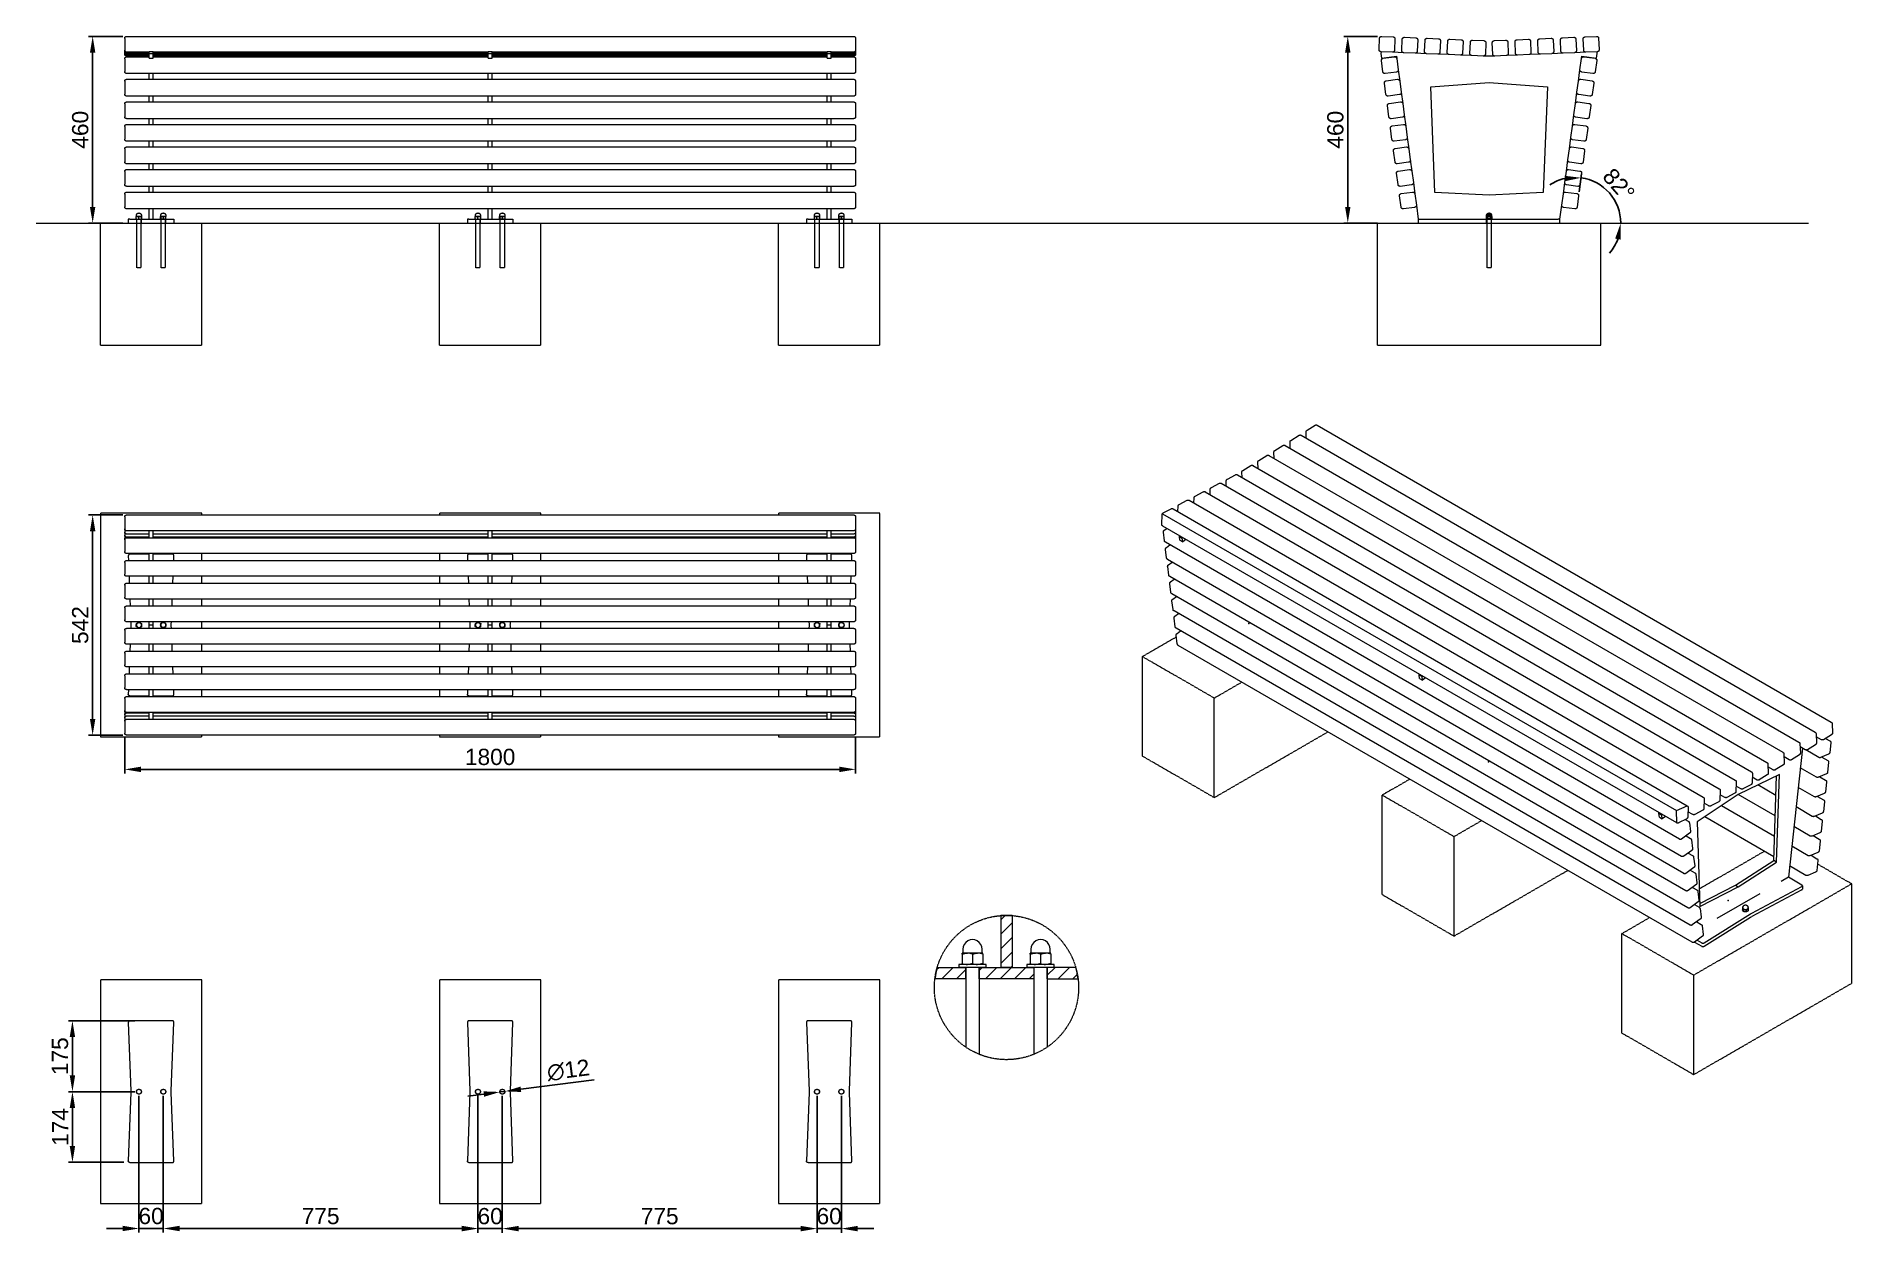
# Model space of a CAD drawing. Header units: millimetres. Extents: x -273 to 4197, y -77 to 2867.
import ezdxf

# ---------------------------------------------------------------- set-up
doc = ezdxf.new("R2010")
doc.units = ezdxf.units.MM
doc.header["$PDSIZE"] = -1
doc.linetypes.add('HIDDEN', pattern=[1.905, 1.27, -0.635])
for name, color, linetype, lineweight in [('ZANO_R', 7, 'Continuous', 0), ('ZANO_R_przerywana', 7, 'HIDDEN', 0), ('ZANO_W', 1, 'Continuous', 0)]:
    doc.layers.add(name, color=color, linetype=linetype, lineweight=lineweight)
doc.styles.add('Arial', font='arial.ttf')
doc.styles.get("Standard").update_dxf_attribs({"font": 'ARIALUNI.TTF'})
doc.dimstyles.new('pl i ang', dxfattribs={"dimtxt": 50, "dimasz": 50, "dimexe": 1.25, "dimexo": 0.625, "dimgap": 10, "dimtad": 1, "dimtoh": 1, "dimtxsty": 'Standard', "dimcen": 2.5, "dimclrd": 1, "dimclre": 1, "dimclrt": 1, "dimadec": 0, "dimazin": 0, "dimtfac": 1, "dimtmove": 0, "dimatfit": 3, "dimfxl": 1, "dimarcsym": 1})

msp = doc.modelspace()

# ---------------------------------------------------------------- blocks, each defined once
blk = doc.blocks.new('*D386')
at = {"layer": 'ZANO_W', "color": 1, "lineweight": -2}
for p, q in [((-60.7, 2867.4), (-144.6, 2867.4)), ((-134.6, 2827.4), (-134.6, 2447.7)), ((-60.7, 2407.7), (-144.6, 2407.7))]:
    blk.add_line(p, q, dxfattribs=at)
at = {"layer": 'ZANO_W', "color": 1}
for points in [[(-128, 2827.4), (-141.3, 2827.4), (-134.6, 2867.4)], [(-141.3, 2447.7), (-128, 2447.7), (-134.6, 2407.7)]]:
    blk.add_solid(points, dxfattribs=at)
at = {"layer": 'ZANO_W', "color": 1, "insert": (-165.1, 2637.5), "char_height": 40, "attachment_point": 5, "rotation": 90, "style": 'Arial'}
blk.add_mtext('460', dxfattribs=at)
blk = doc.blocks.new('*D387')
at = {"layer": 'ZANO_W', "color": 1, "lineweight": -2}
for p, q in [((-60.7, 1689.5), (-144.6, 1689.5)), ((-134.6, 1187.5), (-134.6, 1649.5)), ((-60.7, 1147.5), (-144.6, 1147.5))]:
    blk.add_line(p, q, dxfattribs=at)
at = {"layer": 'ZANO_W', "color": 1}
for points in [[(-128, 1649.5), (-141.3, 1649.5), (-134.6, 1689.5)], [(-141.3, 1187.5), (-128, 1187.5), (-134.6, 1147.5)]]:
    blk.add_solid(points, dxfattribs=at)
at = {"layer": 'ZANO_W', "color": 1, "insert": (-165.1, 1418.5), "char_height": 40, "attachment_point": 5, "rotation": 90, "style": 'Arial'}
blk.add_mtext('542', dxfattribs=at)
blk = doc.blocks.new('*D388')
at = {"layer": 'ZANO_W', "color": 1, "lineweight": -2}
for p, q in [((-55.7, 1143.7), (-55.7, 1053.3)), ((1744.3, 1143.7), (1744.3, 1053.3)), ((-15.7, 1063.3), (1704.3, 1063.3))]:
    blk.add_line(p, q, dxfattribs=at)
at = {"layer": 'ZANO_W', "color": 1}
for points in [[(-15.7, 1070), (-15.7, 1056.6), (-55.7, 1063.3)], [(1704.3, 1056.6), (1704.3, 1070), (1744.3, 1063.3)]]:
    blk.add_solid(points, dxfattribs=at)
at = {"layer": 'ZANO_W', "color": 1, "insert": (844.3, 1093.7), "char_height": 40, "attachment_point": 5, "style": 'Arial'}
blk.add_mtext('1800', dxfattribs=at)
blk = doc.blocks.new('*D389')
at = {"layer": 'ZANO_W', "color": 1, "lineweight": -2}
for p, q in [((-20.7, 260), (-20.7, -76.7)), ((39.3, 260), (39.3, -76.7)), ((-60.7, -66.7), (-100.7, -66.7)), ((-20.7, -66.7), (39.3, -66.7)), ((79.3, -66.7), (119.3, -66.7))]:
    blk.add_line(p, q, dxfattribs=at)
at = {"layer": 'ZANO_W', "color": 1}
for points in [[(-60.7, -73.3), (-60.7, -60), (-20.7, -66.7)], [(79.3, -60), (79.3, -73.3), (39.3, -66.7)]]:
    blk.add_solid(points, dxfattribs=at)
at = {"layer": 'ZANO_W', "color": 1, "insert": (9.3, -36.2), "char_height": 40, "attachment_point": 5, "style": 'Arial'}
blk.add_mtext('60', dxfattribs=at)
blk = doc.blocks.new('*D390')
at = {"layer": 'ZANO_W', "color": 1, "lineweight": -2}
for p, q in [((39.3, 260), (39.3, -76.7)), ((814.3, 260), (814.3, -76.7)), ((79.3, -66.7), (774.3, -66.7))]:
    blk.add_line(p, q, dxfattribs=at)
at = {"layer": 'ZANO_W', "color": 1}
for points in [[(79.3, -60), (79.3, -73.3), (39.3, -66.7)], [(774.3, -73.3), (774.3, -60), (814.3, -66.7)]]:
    blk.add_solid(points, dxfattribs=at)
at = {"layer": 'ZANO_W', "color": 1, "insert": (426.8, -36.3), "char_height": 40, "attachment_point": 5, "style": 'Arial'}
blk.add_mtext('775', dxfattribs=at)
blk = doc.blocks.new('*D391')
at = {"layer": 'ZANO_W', "color": 1, "lineweight": -2}
for p, q in [((814.3, 260), (814.3, -77)), ((874.3, 260), (874.3, -77)), ((774.3, -67), (734.3, -67)), ((814.3, -67), (874.3, -67)), ((914.3, -67), (954.3, -67))]:
    blk.add_line(p, q, dxfattribs=at)
at = {"layer": 'ZANO_W', "color": 1}
for points in [[(774.3, -73.6), (774.3, -60.3), (814.3, -67)], [(914.3, -60.3), (914.3, -73.6), (874.3, -67)]]:
    blk.add_solid(points, dxfattribs=at)
at = {"layer": 'ZANO_W', "color": 1, "insert": (844.3, -36.5), "char_height": 40, "attachment_point": 5, "style": 'Arial'}
blk.add_mtext('60', dxfattribs=at)
blk = doc.blocks.new('*D392')
at = {"layer": 'ZANO_W', "color": 1, "lineweight": -2}
for p, q in [((874.3, 260), (874.3, -77)), ((1649.3, 260), (1649.3, -77)), ((914.3, -67), (1609.3, -67))]:
    blk.add_line(p, q, dxfattribs=at)
at = {"layer": 'ZANO_W', "color": 1}
for points in [[(914.3, -60.3), (914.3, -73.6), (874.3, -67)], [(1609.3, -73.6), (1609.3, -60.3), (1649.3, -67)]]:
    blk.add_solid(points, dxfattribs=at)
at = {"layer": 'ZANO_W', "color": 1, "insert": (1261.8, -36.6), "char_height": 40, "attachment_point": 5, "style": 'Arial'}
blk.add_mtext('775', dxfattribs=at)
blk = doc.blocks.new('*D393')
at = {"layer": 'ZANO_W', "color": 1, "lineweight": -2}
for p, q in [((1649.3, 260), (1649.3, -77)), ((1709.3, 259.5), (1709.3, -77)), ((1609.3, -67), (1569.3, -67)), ((1649.3, -67), (1709.3, -67)), ((1749.3, -67), (1789.3, -67))]:
    blk.add_line(p, q, dxfattribs=at)
at = {"layer": 'ZANO_W', "color": 1}
for points in [[(1609.3, -73.6), (1609.3, -60.3), (1649.3, -67)], [(1749.3, -60.3), (1749.3, -73.6), (1709.3, -67)]]:
    blk.add_solid(points, dxfattribs=at)
at = {"layer": 'ZANO_W', "color": 1, "insert": (1679.3, -36.5), "char_height": 40, "attachment_point": 5, "style": 'Arial'}
blk.add_mtext('60', dxfattribs=at)
blk = doc.blocks.new('*D394')
at = {"layer": 'ZANO_W', "color": 1, "lineweight": -2}
for p, q in [((-30.7, 270), (-194.4, 270)), ((-184.4, 230), (-184.4, 136.2)), ((-57.6, 96.2), (-194.4, 96.2))]:
    blk.add_line(p, q, dxfattribs=at)
at = {"layer": 'ZANO_W', "color": 1}
for points in [[(-177.8, 230), (-191.1, 230), (-184.4, 270)], [(-191.1, 136.2), (-177.8, 136.2), (-184.4, 96.2)]]:
    blk.add_solid(points, dxfattribs=at)
at = {"layer": 'ZANO_W', "color": 1, "insert": (-214.5, 183.1), "char_height": 40, "attachment_point": 5, "rotation": 90, "style": 'Arial'}
blk.add_mtext('174', dxfattribs=at)
blk = doc.blocks.new('*D395')
at = {"layer": 'ZANO_W', "color": 1, "lineweight": -2}
for p, q in [((-30.7, 444.5), (-194.4, 444.5)), ((-184.4, 310), (-184.4, 404.5)), ((-30.7, 270), (-194.4, 270))]:
    blk.add_line(p, q, dxfattribs=at)
at = {"layer": 'ZANO_W', "color": 1}
for points in [[(-177.8, 404.5), (-191.1, 404.5), (-184.4, 444.5)], [(-191.1, 310), (-177.8, 310), (-184.4, 270)]]:
    blk.add_solid(points, dxfattribs=at)
at = {"layer": 'ZANO_W', "color": 1, "insert": (-214.9, 357.3), "char_height": 40, "attachment_point": 5, "rotation": 90, "style": 'Arial'}
blk.add_mtext('175', dxfattribs=at)
blk = doc.blocks.new('*D396')
at = {"layer": 'ZANO_W', "color": 1, "lineweight": -2}
for p, q in [((3029.9, 2867.4), (2946.4, 2867.4)), ((2956.4, 2827.4), (2956.4, 2447.7)), ((3029.9, 2407.7), (2946.4, 2407.7))]:
    blk.add_line(p, q, dxfattribs=at)
at = {"layer": 'ZANO_W', "color": 1}
for points in [[(2963.1, 2827.4), (2949.8, 2827.4), (2956.4, 2867.4)], [(2949.8, 2447.7), (2963.1, 2447.7), (2956.4, 2407.7)]]:
    blk.add_solid(points, dxfattribs=at)
at = {"layer": 'ZANO_W', "color": 1, "insert": (2926, 2637.5), "char_height": 40, "attachment_point": 5, "rotation": 90, "style": 'Arial'}
blk.add_mtext('460', dxfattribs=at)
blk = doc.blocks.new('*D398')
at = {"layer": 'ZANO_W', "color": 1, "lineweight": -2}
blk.add_line((3526.3, 2484.7), (3532.2, 2529.3), dxfattribs=at)
for start, end in [(102.8076, 123.2571), (0, 82.3581), (319.101, 339.5505)]:
    blk.add_arc((3515.9, 2407.7), 112.7, start, end, dxfattribs=at)
at = {"layer": 'ZANO_W', "color": 1}
for points in [[(3491.3, 2510.9), (3490.7, 2524.2), (3530.9, 2519.3)], [(3628.1, 2367.1), (3614.9, 2369.5), (3628.6, 2407.7)]]:
    blk.add_solid(points, dxfattribs=at)
at = {"layer": 'ZANO_W', "color": 1, "insert": (3623.8, 2502.1), "char_height": 40, "attachment_point": 5, "rotation": 311.179, "style": 'Arial'}
blk.add_mtext('82%%d', dxfattribs=at)
blk = doc.blocks.new('*D400')
at = {"layer": 'ZANO_W', "color": 1, "lineweight": -2}
for p, q in [((868.4, 269.3), (880.3, 270.8)), ((919.9, 275.9), (1100.6, 299)), ((828.7, 264.2), (789, 259.1))]:
    blk.add_line(p, q, dxfattribs=at)
at = {"layer": 'ZANO_W', "color": 1}
for points in [[(829.5, 257.5), (827.8, 270.8), (868.4, 269.3)], [(919.1, 282.5), (920.8, 269.3), (880.3, 270.8)]]:
    blk.add_solid(points, dxfattribs=at)
at = {"layer": 'ZANO_W', "color": 1, "insert": (1036.8, 322.7), "char_height": 40, "attachment_point": 5, "rotation": 7.3119, "style": 'Arial'}
blk.add_mtext('∅12', dxfattribs=at)

# ---------------------------------------------------------------- dimensions: what is measured, and where the dimension line sits
at = {"layer": 'ZANO_W'}
for base, p1, p2, picture, middle in [((-134.6, 2407.7), (-50.7, 2867.4), (-50.7, 2407.7), '*D386', (-165.1, 2637.5)), ((2956.4, 2407.7), (3039.9, 2867.4), (3039.9, 2407.7), '*D396', (2926, 2637.5)), ((-134.6, 1689.5), (-50.7, 1147.5), (-50.7, 1689.5), '*D387', (-165.1, 1418.5)), ((-184.43558, 444.51317), (-20.69013, 270.01316), (-20.69013, 444.51317), '*D395', (-214.85849, 357.26317)), ((-184.4, 96.2), (-20.7, 270), (-47.6, 96.2), '*D394', (-214.5, 183.1))]:
    dim = msp.add_linear_dim(base=base, p1=p1, p2=p2, angle=90, dimstyle='pl i ang', override={"dimtxt": 40, "dimasz": 40, "dimexe": 10, "dimexo": 10, "dimtoh": 0, "dimdec": 0, "dimtxsty": 'Arial', "dimtdec": 0, "dimtmove": 1}, dxfattribs=at)
    dim.commit()
    dim.dimension.update_dxf_attribs({"geometry": picture, "text_midpoint": middle})
dim = msp.add_angular_dim_2l(base=(3615.9, 2459.6), line1=((-273.4, 2407.7), (4091, 2407.7)), line2=((3524.9, 2474.8), (3521.2, 2447)), dimstyle='pl i ang', override={"dimtxt": 40, "dimasz": 40, "dimexe": 10, "dimexo": 10, "dimtoh": 0, "dimdec": 0, "dimtxsty": 'Arial', "dimtdec": 0, "dimtmove": 1}, dxfattribs=at)
dim.commit()
dim.dimension.update_dxf_attribs({"geometry": '*D398', "text_midpoint": (3623.8, 2502.1)})
for base, p1, p2, picture, middle in [((1744.3, 1063.3), (-55.7, 1153.7), (1744.3, 1153.7), '*D388', (844.3, 1093.7)), ((814.3, -66.7), (39.3, 270), (814.3, 270), '*D390', (426.8, -36.3)), ((1649.3, -67), (874.3, 270), (1649.3, 270), '*D392', (1261.8, -36.6))]:
    dim = msp.add_linear_dim(base=base, p1=p1, p2=p2, dimstyle='pl i ang', override={"dimtxt": 40, "dimasz": 40, "dimexe": 10, "dimexo": 10, "dimtoh": 0, "dimdec": 0, "dimtxsty": 'Arial', "dimtdec": 0, "dimtmove": 1}, dxfattribs=at)
    dim.commit()
    dim.dimension.update_dxf_attribs({"geometry": picture, "text_midpoint": middle})
dim = msp.add_diameter_dim_2p(p1=(868.4, 269.3), p2=(880.3, 270.8), dimstyle='pl i ang', override={"dimtxt": 40, "dimasz": 40, "dimexe": 10, "dimexo": 10, "dimtoh": 0, "dimdec": 0, "dimtxsty": 'Arial', "dimtdec": 0, "dimtmove": 1}, dxfattribs=at)
dim.commit()
dim.dimension.update_dxf_attribs({"geometry": '*D400', "text_midpoint": (1040.8, 291.4), "dimtype": 163})
for base, p1, p2, picture, middle in [((39.3, -66.7), (-20.7, 270), (39.3, 270), '*D389', (9.3, -66.7)), ((874.3, -67), (814.3, 270), (874.3, 270), '*D391', (844.3, -67)), ((1709.3, -67), (1649.3, 270), (1709.3, 269.5), '*D393', (1679.3, -67))]:
    dim = msp.add_linear_dim(base=base, p1=p1, p2=p2, dimstyle='pl i ang', override={"dimtxt": 40, "dimasz": 40, "dimexe": 10, "dimexo": 10, "dimtoh": 0, "dimdec": 0, "dimtxsty": 'Arial', "dimtdec": 0, "dimtmove": 1}, dxfattribs=at)
    dim.commit()
    dim.dimension.update_dxf_attribs({"geometry": picture, "text_midpoint": middle, "dimtype": 160})

# ---------------------------------------------------------------- linework, layer by layer
at = {"layer": 'ZANO_R'}
for p, q in [((-55.7, 2862.9), (-55.6, 2863.1)), ((-55.7, 2862.8), (-55.7, 2862.9)), ((-55.7, 2862.6), (-55.7, 2862.8)), ((-55.7, 2862.4), (-55.7, 2862.6)), ((-55.7, 2862.4), (-55.7, 2834.5)), ((-55.6, 2863.4), (-55.5, 2863.6)), ((-55.6, 2863.3), (-55.6, 2863.4)), ((-55.6, 2863.1), (-55.6, 2863.3)), ((-55.5, 2863.9), (-55.4, 2864.1)), ((-55.5, 2863.8), (-55.5, 2863.9)), ((-55.5, 2863.6), (-55.5, 2863.8)), ((-55.4, 2864.1), (-55.3, 2864.3)), ((-55.3, 2864.4), (-55.2, 2864.6)), ((-55.3, 2864.3), (-55.3, 2864.4)), ((-55.2, 2864.6), (-55.1, 2864.7)), ((-55.1, 2864.7), (-55, 2864.9)), ((-55, 2865), (-54.9, 2865.2)), ((-55, 2864.9), (-55, 2865)), ((-54.9, 2865.2), (-54.8, 2865.3)), ((-54.8, 2865.3), (-54.7, 2865.4)), ((-54.7, 2865.4), (-54.6, 2865.6)), ((-54.6, 2865.6), (-54.5, 2865.7)), ((-54.5, 2865.7), (-54.3, 2865.8)), ((-54.3, 2865.8), (-54.2, 2866)), ((-54.2, 2866), (-54.1, 2866.1)), ((-54.1, 2866.1), (-54, 2866.2)), ((-54, 2866.2), (-53.8, 2866.3)), ((-53.8, 2866.3), (-53.7, 2866.4)), ((-53.7, 2866.4), (-53.6, 2866.5)), ((-53.6, 2866.5), (-53.4, 2866.6)), ((-53.4, 2866.6), (-53.3, 2866.7)), ((-53.3, 2866.7), (-53.1, 2866.8)), ((-53.1, 2866.8), (-53, 2866.9)), ((-53, 2866.9), (-52.8, 2866.9)), ((-52.8, 2866.9), (-52.7, 2867)), ((-52.7, 2867), (-52.5, 2867.1)), ((-52.5, 2867.1), (-52.4, 2867.1)), ((-52.4, 2867.1), (-52.2, 2867.2)), ((-52.2, 2867.2), (-52, 2867.2)), ((-52, 2867.2), (-51.9, 2867.3)), ((-51.9, 2867.3), (-51.7, 2867.3)), ((-51.7, 2867.3), (-51.5, 2867.4)), ((-51.5, 2867.4), (-51.4, 2867.4)), ((-51.4, 2867.4), (-51.2, 2867.4)), ((-51.2, 2867.4), (-51, 2867.4)), ((-51, 2867.4), (-50.9, 2867.4)), ((-50.9, 2867.4), (-50.7, 2867.4)), ((-50.7, 2867.4), (1739.3, 2867.4)), ((1739.3, 2867.4), (1739.5, 2867.4)), ((1739.5, 2867.4), (1739.7, 2867.4)), ((1739.7, 2867.4), (1739.8, 2867.4)), ((1739.8, 2867.4), (1740, 2867.4)), ((1740, 2867.4), (1740.2, 2867.4)), ((1740.2, 2867.4), (1740.3, 2867.3)), ((1740.3, 2867.3), (1740.5, 2867.3)), ((1740.5, 2867.3), (1740.7, 2867.2)), ((1740.7, 2867.2), (1740.8, 2867.2)), ((1740.8, 2867.2), (1741, 2867.1)), ((1741, 2867.1), (1741.1, 2867.1)), ((1741.1, 2867.1), (1741.3, 2867)), ((1741.3, 2867), (1741.5, 2866.9)), ((1741.5, 2866.9), (1741.6, 2866.9)), ((1741.6, 2866.9), (1741.8, 2866.8)), ((1741.8, 2866.8), (1741.9, 2866.7)), ((1741.9, 2866.7), (1742.1, 2866.6)), ((1742.1, 2866.6), (1742.2, 2866.5)), ((1742.2, 2866.5), (1742.3, 2866.4)), ((1742.3, 2866.4), (1742.5, 2866.3)), ((1742.5, 2866.3), (1742.6, 2866.2)), ((1742.6, 2866.2), (1742.7, 2866.1)), ((1742.7, 2866.1), (1742.8, 2866)), ((1742.8, 2866), (1743, 2865.8)), ((1743, 2865.8), (1743.1, 2865.7)), ((1743.1, 2865.7), (1743.2, 2865.6)), ((1743.2, 2865.6), (1743.3, 2865.4)), ((1743.3, 2865.4), (1743.4, 2865.3)), ((1743.4, 2865.3), (1743.5, 2865.2)), ((1743.5, 2865.2), (1743.6, 2865)), ((1743.6, 2865), (1743.7, 2864.9)), ((1743.7, 2864.9), (1743.7, 2864.7)), ((1743.7, 2864.7), (1743.8, 2864.6)), ((1743.8, 2864.6), (1743.9, 2864.4)), ((1743.9, 2864.4), (1744, 2864.3)), ((1744, 2864.3), (1744, 2864.1)), ((1744, 2864.1), (1744.1, 2863.9)), ((1744.1, 2863.9), (1744.1, 2863.8)), ((1744.1, 2863.8), (1744.2, 2863.6)), ((1744.2, 2863.6), (1744.2, 2863.4)), ((1744.2, 2863.4), (1744.2, 2863.3)), ((1744.2, 2863.3), (1744.3, 2863.1)), ((1744.3, 2863.1), (1744.3, 2862.9)), ((1744.3, 2862.9), (1744.3, 2862.8)), ((1744.3, 2862.8), (1744.3, 2862.6)), ((1744.3, 2862.6), (1744.3, 2862.4)), ((1744.3, 2862.4), (1744.3, 2834.5)), ((3033.5, 2834.7), (3034.7, 2862.6)), ((3034.7, 2863.3), (3034.8, 2863.5)), ((3034.7, 2863.1), (3034.7, 2863.3)), ((3034.7, 2863), (3034.7, 2863.1)), ((3034.7, 2862.8), (3034.7, 2863)), ((3034.7, 2862.6), (3034.7, 2862.8)), ((3034.8, 2863.7), (3034.9, 2863.8)), ((3034.8, 2863.5), (3034.8, 2863.7)), ((3034.9, 2864), (3035, 2864.1)), ((3034.9, 2863.8), (3034.9, 2864)), ((3035, 2864.3), (3035.1, 2864.5)), ((3035, 2864.1), (3035, 2864.3)), ((3035.1, 2864.5), (3035.2, 2864.6)), ((3035.2, 2864.8), (3035.3, 2864.9)), ((3035.2, 2864.6), (3035.2, 2864.8)), ((3035.3, 2864.9), (3035.4, 2865.1)), ((3035.4, 2865.1), (3035.5, 2865.2)), ((3035.5, 2865.2), (3035.6, 2865.3)), ((3035.6, 2865.3), (3035.7, 2865.5)), ((3035.7, 2865.5), (3035.8, 2865.6)), ((3035.8, 2865.6), (3035.9, 2865.7)), ((3035.9, 2865.7), (3036, 2865.9)), ((3036, 2865.9), (3036.2, 2866)), ((3036.2, 2866), (3036.3, 2866.1)), ((3036.3, 2866.1), (3036.4, 2866.2)), ((3036.4, 2866.2), (3036.5, 2866.3)), ((3036.5, 2866.3), (3036.7, 2866.4)), ((3036.7, 2866.4), (3036.8, 2866.5)), ((3036.8, 2866.5), (3037, 2866.6)), ((3037, 2866.6), (3037.1, 2866.7)), ((3037.1, 2866.7), (3037.2, 2866.8)), ((3037.2, 2866.8), (3037.4, 2866.9)), ((3037.4, 2866.9), (3037.5, 2867)), ((3037.5, 2867), (3037.7, 2867)), ((3037.7, 2867), (3037.9, 2867.1)), ((3037.9, 2867.1), (3038, 2867.2)), ((3038, 2867.2), (3038.2, 2867.2)), ((3038.2, 2867.2), (3038.3, 2867.3)), ((3038.3, 2867.3), (3038.5, 2867.3)), ((3038.5, 2867.3), (3038.7, 2867.3)), ((3038.7, 2867.3), (3038.8, 2867.4)), ((3038.8, 2867.4), (3039, 2867.4)), ((3039, 2867.4), (3039.2, 2867.4)), ((3039.2, 2867.4), (3039.4, 2867.4)), ((3039.4, 2867.4), (3039.5, 2867.4)), ((3039.5, 2867.4), (3039.7, 2867.4)), ((3039.7, 2867.4), (3039.9, 2867.4)), ((3039.9, 2867.4), (3067.8, 2866.2)), ((3067.8, 2866.2), (3068, 2866.2)), ((3068, 2866.2), (3068.2, 2866.2)), ((3068.2, 2866.2), (3068.4, 2866.2)), ((3068.4, 2866.2), (3068.5, 2866.2)), ((3068.5, 2866.2), (3068.7, 2866.1)), ((3068.7, 2866.1), (3068.9, 2866.1)), ((3068.9, 2866.1), (3069, 2866)), ((3069, 2866), (3069.2, 2866)), ((3069.2, 2866), (3069.3, 2865.9)), ((3069.3, 2865.9), (3069.5, 2865.9)), ((3069.5, 2865.9), (3069.7, 2865.8)), ((3069.7, 2865.8), (3069.8, 2865.7)), ((3069.8, 2865.7), (3070, 2865.7)), ((3070, 2865.7), (3070.1, 2865.6)), ((3070.1, 2865.6), (3070.3, 2865.5)), ((3070.3, 2865.5), (3070.4, 2865.4)), ((3070.4, 2865.4), (3070.5, 2865.3)), ((3070.5, 2865.3), (3070.7, 2865.2)), ((3070.7, 2865.2), (3070.8, 2865.1)), ((3070.8, 2865.1), (3070.9, 2865)), ((3070.9, 2865), (3071.1, 2864.9)), ((3071.1, 2864.9), (3071.2, 2864.8)), ((3071.2, 2864.8), (3071.3, 2864.6)), ((3071.3, 2864.6), (3071.4, 2864.5)), ((3071.4, 2864.5), (3071.5, 2864.4)), ((3071.5, 2864.4), (3071.6, 2864.2)), ((3071.6, 2864.2), (3071.7, 2864.1)), ((3071.7, 2864.1), (3071.8, 2864)), ((3071.8, 2864), (3071.9, 2863.8)), ((3071.9, 2863.8), (3072, 2863.7)), ((3072, 2863.7), (3072.1, 2863.5)), ((3072.1, 2863.5), (3072.2, 2863.4)), ((3072.2, 2863.4), (3072.2, 2863.2)), ((3072.2, 2863.2), (3072.3, 2863)), ((3072.3, 2863), (3072.4, 2862.9)), ((3072.4, 2862.9), (3072.4, 2862.7)), ((3072.4, 2862.7), (3072.5, 2862.6)), ((3072.5, 2862.6), (3072.5, 2862.4)), ((3072.5, 2862.4), (3072.5, 2862.2)), ((3072.5, 2862.2), (3072.6, 2862.1)), ((3072.6, 2862.1), (3072.6, 2861.9)), ((3072.6, 2861.9), (3072.6, 2861.7)), ((3072.6, 2861.7), (3072.6, 2861.5)), ((3072.6, 2861.5), (3072.6, 2861.4)), ((3072.6, 2861.4), (3072.6, 2861.2)), ((3090.8, 2861.5), (3090.9, 2861.6)), ((3090.8, 2861.3), (3090.8, 2861.5)), ((3090.9, 2861.8), (3091, 2861.9)), ((3090.9, 2861.6), (3090.9, 2861.8)), ((3091, 2862.1), (3091.1, 2862.2)), ((3091, 2861.9), (3091, 2862.1)), ((3091.1, 2862.2), (3091.2, 2862.4)), ((3091.2, 2862.4), (3091.3, 2862.5)), ((3091.3, 2862.5), (3091.4, 2862.7)), ((3091.4, 2862.8), (3091.5, 2863)), ((3091.4, 2862.7), (3091.4, 2862.8)), ((3091.5, 2863), (3091.6, 2863.1)), ((3091.6, 2863.1), (3091.8, 2863.2)), ((3091.8, 2863.2), (3091.9, 2863.4)), ((3091.9, 2863.4), (3092, 2863.5)), ((3092, 2863.5), (3092.1, 2863.6)), ((3092.1, 2863.6), (3092.2, 2863.7)), ((3092.2, 2863.7), (3092.4, 2863.9)), ((3092.4, 2863.9), (3092.5, 2864)), ((3092.5, 2864), (3092.6, 2864.1)), ((3092.6, 2864.1), (3092.8, 2864.2)), ((3092.8, 2864.2), (3092.9, 2864.3)), ((3092.9, 2864.3), (3093, 2864.4)), ((3093, 2864.4), (3093.2, 2864.4)), ((3093.2, 2864.4), (3093.3, 2864.5)), ((3093.3, 2864.5), (3093.5, 2864.6)), ((3093.5, 2864.6), (3093.7, 2864.7)), ((3093.7, 2864.7), (3093.8, 2864.7)), ((3093.8, 2864.7), (3094, 2864.8)), ((3094, 2864.8), (3094.1, 2864.8)), ((3094.1, 2864.8), (3094.3, 2864.9)), ((3094.3, 2864.9), (3094.5, 2864.9)), ((3094.5, 2864.9), (3094.6, 2865)), ((3094.6, 2865), (3094.8, 2865)), ((3094.8, 2865), (3095, 2865)), ((3095, 2865), (3095.1, 2865)), ((3095.1, 2865), (3095.3, 2865.1)), ((3095.3, 2865.1), (3095.5, 2865.1)), ((3095.5, 2865.1), (3095.6, 2865.1)), ((3095.6, 2865.1), (3095.8, 2865.1)), ((3095.8, 2865.1), (3123.8, 2863.9)), ((3123.8, 2863.9), (3124, 2863.9)), ((3124, 2863.9), (3124.1, 2863.9)), ((3124.1, 2863.9), (3124.3, 2863.8)), ((3124.3, 2863.8), (3124.5, 2863.8)), ((3124.5, 2863.8), (3124.6, 2863.8)), ((3124.6, 2863.8), (3124.8, 2863.7)), ((3124.8, 2863.7), (3125, 2863.7)), ((3125, 2863.7), (3125.1, 2863.6)), ((3125.1, 2863.6), (3125.3, 2863.6)), ((3125.3, 2863.6), (3125.5, 2863.5)), ((3125.5, 2863.5), (3125.6, 2863.5)), ((3125.6, 2863.5), (3125.8, 2863.4)), ((3125.8, 2863.4), (3125.9, 2863.3)), ((3125.9, 2863.3), (3126.1, 2863.2)), ((3126.1, 2863.2), (3126.2, 2863.1)), ((3126.2, 2863.1), (3126.4, 2863)), ((3126.4, 2863), (3126.5, 2862.9)), ((3126.5, 2862.9), (3126.6, 2862.8)), ((3126.6, 2862.8), (3126.8, 2862.7)), ((3126.8, 2862.7), (3126.9, 2862.6)), ((3126.9, 2862.6), (3127, 2862.5)), ((3127, 2862.5), (3127.1, 2862.4)), ((3127.1, 2862.4), (3127.3, 2862.3)), ((3127.3, 2862.3), (3127.4, 2862.1)), ((3127.4, 2862.1), (3127.5, 2862)), ((3127.5, 2862), (3127.6, 2861.9)), ((3127.6, 2861.9), (3127.7, 2861.7)), ((3127.7, 2861.7), (3127.8, 2861.6)), ((3127.8, 2861.6), (3127.9, 2861.4)), ((3127.9, 2861.4), (3128, 2861.3)), ((3148.1, 2861.3), (3148.2, 2861.4)), ((3148.2, 2861.4), (3148.3, 2861.5)), ((3148.3, 2861.5), (3148.4, 2861.6)), ((3148.4, 2861.6), (3148.6, 2861.7)), ((3148.6, 2861.7), (3148.7, 2861.8)), ((3148.7, 2861.8), (3148.9, 2861.9)), ((3148.9, 2861.9), (3149, 2862)), ((3149, 2862), (3149.1, 2862.1)), ((3149.1, 2862.1), (3149.3, 2862.2)), ((3149.3, 2862.2), (3149.4, 2862.2)), ((3149.4, 2862.2), (3149.6, 2862.3)), ((3149.6, 2862.3), (3149.8, 2862.4)), ((3149.8, 2862.4), (3149.9, 2862.4)), ((3149.9, 2862.4), (3150.1, 2862.5)), ((3150.1, 2862.5), (3150.2, 2862.5)), ((3150.2, 2862.5), (3150.4, 2862.6)), ((3150.4, 2862.6), (3150.6, 2862.6)), ((3150.6, 2862.6), (3150.7, 2862.6)), ((3150.7, 2862.6), (3150.9, 2862.7)), ((3150.9, 2862.7), (3151.1, 2862.7)), ((3151.1, 2862.7), (3151.3, 2862.7)), ((3151.3, 2862.7), (3151.4, 2862.7)), ((3151.4, 2862.7), (3151.6, 2862.7)), ((3151.6, 2862.7), (3151.8, 2862.7)), ((3151.8, 2862.7), (3179.7, 2861.5)), ((3179.7, 2861.5), (3179.9, 2861.5)), ((3179.9, 2861.5), (3180.1, 2861.5)), ((3180.1, 2861.5), (3180.3, 2861.5)), ((3180.3, 2861.5), (3180.4, 2861.4)), ((3180.4, 2861.4), (3180.6, 2861.4)), ((3180.6, 2861.4), (3180.8, 2861.4)), ((3180.8, 2861.4), (3180.9, 2861.3)), ((3428, 2861.3), (3428.1, 2861.4)), ((3428.1, 2861.4), (3428.3, 2861.4)), ((3428.3, 2861.4), (3428.5, 2861.4)), ((3428.5, 2861.4), (3428.6, 2861.5)), ((3428.6, 2861.5), (3428.8, 2861.5)), ((3428.8, 2861.5), (3429, 2861.5)), ((3429, 2861.5), (3429.1, 2861.5)), ((3429.1, 2861.5), (3457.1, 2862.7)), ((3457.1, 2862.7), (3457.3, 2862.7)), ((3457.3, 2862.7), (3457.5, 2862.7)), ((3457.5, 2862.7), (3457.6, 2862.7)), ((3457.6, 2862.7), (3457.8, 2862.7)), ((3457.8, 2862.7), (3458, 2862.7)), ((3458, 2862.7), (3458.1, 2862.6)), ((3458.1, 2862.6), (3458.3, 2862.6)), ((3458.3, 2862.6), (3458.5, 2862.6)), ((3458.5, 2862.6), (3458.6, 2862.5)), ((3458.6, 2862.5), (3458.8, 2862.5)), ((3458.8, 2862.5), (3459, 2862.4)), ((3459, 2862.4), (3459.1, 2862.4)), ((3459.1, 2862.4), (3459.3, 2862.3)), ((3459.3, 2862.3), (3459.4, 2862.2)), ((3459.4, 2862.2), (3459.6, 2862.2)), ((3459.6, 2862.2), (3459.7, 2862.1)), ((3459.7, 2862.1), (3459.9, 2862)), ((3459.9, 2862), (3460, 2861.9)), ((3460, 2861.9), (3460.2, 2861.8)), ((3460.2, 2861.8), (3460.3, 2861.7)), ((3460.3, 2861.7), (3460.4, 2861.6)), ((3460.4, 2861.6), (3460.6, 2861.5)), ((3460.6, 2861.5), (3460.7, 2861.4)), ((3460.7, 2861.4), (3460.8, 2861.3)), ((3480.9, 2861.3), (3481, 2861.4)), ((3481, 2861.4), (3481.1, 2861.6)), ((3481.1, 2861.6), (3481.2, 2861.7)), ((3481.2, 2861.7), (3481.3, 2861.9)), ((3481.3, 2861.9), (3481.4, 2862)), ((3481.4, 2862), (3481.5, 2862.1)), ((3481.5, 2862.1), (3481.6, 2862.3)), ((3481.6, 2862.3), (3481.7, 2862.4)), ((3481.7, 2862.4), (3481.9, 2862.5)), ((3481.9, 2862.5), (3482, 2862.6)), ((3482, 2862.6), (3482.1, 2862.7)), ((3482.1, 2862.7), (3482.2, 2862.8)), ((3482.2, 2862.8), (3482.4, 2862.9)), ((3482.4, 2862.9), (3482.5, 2863)), ((3482.5, 2863), (3482.7, 2863.1)), ((3482.7, 2863.1), (3482.8, 2863.2)), ((3482.8, 2863.2), (3483, 2863.3)), ((3483, 2863.3), (3483.1, 2863.4)), ((3483.1, 2863.4), (3483.3, 2863.5)), ((3483.3, 2863.5), (3483.4, 2863.5)), ((3483.4, 2863.5), (3483.6, 2863.6)), ((3483.6, 2863.6), (3483.7, 2863.6)), ((3483.7, 2863.6), (3483.9, 2863.7)), ((3483.9, 2863.7), (3484.1, 2863.7)), ((3484.1, 2863.7), (3484.2, 2863.8)), ((3484.2, 2863.8), (3484.4, 2863.8)), ((3484.4, 2863.8), (3484.6, 2863.8)), ((3484.6, 2863.8), (3484.7, 2863.9)), ((3484.7, 2863.9), (3484.9, 2863.9)), ((3484.9, 2863.9), (3485.1, 2863.9)), ((3485.1, 2863.9), (3513.1, 2865.1)), ((3513.1, 2865.1), (3513.2, 2865.1)), ((3513.2, 2865.1), (3513.4, 2865.1)), ((3513.4, 2865.1), (3513.6, 2865.1)), ((3513.6, 2865.1), (3513.7, 2865)), ((3513.7, 2865), (3513.9, 2865)), ((3513.9, 2865), (3514.1, 2865)), ((3514.1, 2865), (3514.2, 2865)), ((3514.2, 2865), (3514.4, 2864.9)), ((3514.4, 2864.9), (3514.6, 2864.9)), ((3514.6, 2864.9), (3514.7, 2864.8)), ((3514.7, 2864.8), (3514.9, 2864.8)), ((3514.9, 2864.8), (3515.1, 2864.7)), ((3515.1, 2864.7), (3515.2, 2864.7)), ((3515.2, 2864.7), (3515.4, 2864.6)), ((3515.4, 2864.6), (3515.5, 2864.5)), ((3515.5, 2864.5), (3515.7, 2864.4)), ((3515.7, 2864.4), (3515.8, 2864.4)), ((3515.8, 2864.4), (3516, 2864.3)), ((3516, 2864.3), (3516.1, 2864.2)), ((3516.1, 2864.2), (3516.3, 2864.1)), ((3516.3, 2864.1), (3516.4, 2864)), ((3516.4, 2864), (3516.5, 2863.9)), ((3516.5, 2863.9), (3516.7, 2863.7)), ((3516.7, 2863.7), (3516.8, 2863.6)), ((3516.8, 2863.6), (3516.9, 2863.5)), ((3516.9, 2863.5), (3517, 2863.4)), ((3517, 2863.4), (3517.1, 2863.2)), ((3517.1, 2863.2), (3517.2, 2863.1)), ((3517.2, 2863.1), (3517.3, 2863)), ((3517.3, 2863), (3517.4, 2862.8)), ((3517.4, 2862.8), (3517.5, 2862.7)), ((3517.5, 2862.7), (3517.6, 2862.5)), ((3517.6, 2862.5), (3517.7, 2862.4)), ((3517.7, 2862.4), (3517.8, 2862.2)), ((3517.8, 2862.2), (3517.8, 2862.1)), ((3517.8, 2862.1), (3517.9, 2861.9)), ((3517.9, 2861.9), (3518, 2861.8)), ((3518, 2861.8), (3518, 2861.6)), ((3518, 2861.6), (3518.1, 2861.5)), ((3518.1, 2861.5), (3518.1, 2861.3)), ((3536.2, 2861.4), (3536.3, 2861.5)), ((3536.2, 2861.2), (3536.2, 2861.4)), ((3536.3, 2862.2), (3536.4, 2862.4)), ((3536.3, 2862.1), (3536.3, 2862.2)), ((3536.3, 2861.9), (3536.3, 2862.1)), ((3536.3, 2861.7), (3536.3, 2861.9)), ((3536.3, 2861.5), (3536.3, 2861.7)), ((3536.4, 2862.6), (3536.5, 2862.7)), ((3536.4, 2862.4), (3536.4, 2862.6)), ((3536.5, 2862.9), (3536.6, 2863)), ((3536.5, 2862.7), (3536.5, 2862.9)), ((3536.6, 2863.2), (3536.7, 2863.4)), ((3536.6, 2863), (3536.6, 2863.2)), ((3536.7, 2863.4), (3536.8, 2863.5)), ((3536.8, 2863.5), (3536.9, 2863.7)), ((3536.9, 2863.7), (3537, 2863.8)), ((3537, 2864), (3537.1, 2864.1)), ((3537, 2863.8), (3537, 2864)), ((3537.1, 2864.1), (3537.2, 2864.2)), ((3537.2, 2864.2), (3537.3, 2864.4)), ((3537.3, 2864.4), (3537.5, 2864.5)), ((3537.5, 2864.5), (3537.6, 2864.6)), ((3537.6, 2864.6), (3537.7, 2864.8)), ((3537.7, 2864.8), (3537.8, 2864.9)), ((3537.8, 2864.9), (3537.9, 2865)), ((3537.9, 2865), (3538.1, 2865.1)), ((3538.1, 2865.1), (3538.2, 2865.2)), ((3538.2, 2865.2), (3538.3, 2865.3)), ((3538.3, 2865.3), (3538.5, 2865.4)), ((3538.5, 2865.4), (3538.6, 2865.5)), ((3538.6, 2865.5), (3538.8, 2865.6)), ((3538.8, 2865.6), (3538.9, 2865.7)), ((3538.9, 2865.7), (3539.1, 2865.7)), ((3539.1, 2865.7), (3539.2, 2865.8)), ((3539.2, 2865.8), (3539.4, 2865.9)), ((3539.4, 2865.9), (3539.5, 2865.9)), ((3539.5, 2865.9), (3539.7, 2866)), ((3539.7, 2866), (3539.9, 2866)), ((3539.9, 2866), (3540, 2866.1)), ((3540, 2866.1), (3540.2, 2866.1)), ((3540.2, 2866.1), (3540.4, 2866.2)), ((3540.4, 2866.2), (3540.5, 2866.2)), ((3540.5, 2866.2), (3540.7, 2866.2)), ((3540.7, 2866.2), (3540.9, 2866.2)), ((3540.9, 2866.2), (3541, 2866.2)), ((3541, 2866.2), (3569, 2867.4)), ((3569, 2867.4), (3569.2, 2867.4)), ((3569.2, 2867.4), (3569.4, 2867.4)), ((3569.4, 2867.4), (3569.5, 2867.4)), ((3569.5, 2867.4), (3569.7, 2867.4)), ((3569.7, 2867.4), (3569.9, 2867.4)), ((3569.9, 2867.4), (3570, 2867.4)), ((3570, 2867.4), (3570.2, 2867.3)), ((3570.2, 2867.3), (3570.4, 2867.3)), ((3570.4, 2867.3), (3570.5, 2867.3)), ((3570.5, 2867.3), (3570.7, 2867.2)), ((3570.7, 2867.2), (3570.9, 2867.2)), ((3570.9, 2867.2), (3571, 2867.1)), ((3571, 2867.1), (3571.2, 2867)), ((3571.2, 2867), (3571.3, 2867)), ((3571.3, 2867), (3571.5, 2866.9)), ((3571.5, 2866.9), (3571.6, 2866.8)), ((3571.6, 2866.8), (3571.8, 2866.7)), ((3571.8, 2866.7), (3571.9, 2866.6)), ((3571.9, 2866.6), (3572.1, 2866.5)), ((3572.1, 2866.5), (3572.2, 2866.4)), ((3572.2, 2866.4), (3572.3, 2866.3)), ((3572.3, 2866.3), (3572.5, 2866.2)), ((3572.5, 2866.2), (3572.6, 2866.1)), ((3572.6, 2866.1), (3572.7, 2866)), ((3572.7, 2866), (3572.8, 2865.9)), ((3572.8, 2865.9), (3573, 2865.7)), ((3573, 2865.7), (3573.1, 2865.6)), ((3573.1, 2865.6), (3573.2, 2865.5)), ((3573.2, 2865.5), (3573.3, 2865.3)), ((3573.3, 2865.3), (3573.4, 2865.2)), ((3573.4, 2865.2), (3573.5, 2865.1)), ((3573.5, 2865.1), (3573.6, 2864.9)), ((3573.6, 2864.9), (3573.6, 2864.8)), ((3573.6, 2864.8), (3573.7, 2864.6)), ((3573.7, 2864.6), (3573.8, 2864.5)), ((3573.8, 2864.5), (3573.9, 2864.3)), ((3573.9, 2864.3), (3573.9, 2864.1)), ((3573.9, 2864.1), (3574, 2864)), ((3574, 2864), (3574, 2863.8)), ((3574, 2863.8), (3574.1, 2863.7)), ((3574.1, 2863.7), (3574.1, 2863.5)), ((3574.1, 2863.5), (3574.1, 2863.3)), ((3574.1, 2863.3), (3574.2, 2863.1)), ((3574.2, 2863.1), (3574.2, 2863)), ((3574.2, 2863), (3574.2, 2862.8)), ((3574.2, 2862.8), (3574.2, 2862.6)), ((3574.2, 2862.6), (3575.4, 2834.7)), ((-55.7, 2834.5), (-55.7, 2833.3)), ((-55.7, 2833.1), (-55.7, 2833.3)), ((-55.7, 2833.2), (-55.7, 2832.1)), ((-55.7, 2832.9), (-55.7, 2833.1)), ((-55.7, 2832.8), (-55.7, 2832.9)), ((-55.6, 2832.6), (-55.7, 2832.8)), ((-55.7, 2832.1), (-55.7, 2830.9)), ((-55.7, 2830.7), (-55.7, 2830.9)), ((-55.7, 2830.8), (-55.7, 2829.7)), ((-55.7, 2830.6), (-55.7, 2830.7)), ((-55.7, 2830.4), (-55.7, 2830.6)), ((-55.6, 2830.2), (-55.7, 2830.4)), ((-55.7, 2829.7), (-55.7, 2828.5)), ((-55.7, 2828.4), (-55.7, 2828.5)), ((-55.7, 2828.2), (-55.7, 2828.4)), ((-55.7, 2828.4), (-55.7, 2827.4)), ((-55.7, 2828), (-55.7, 2828.2)), ((-55.6, 2827.9), (-55.7, 2828)), ((-55.7, 2827.4), (-55.7, 2826.2)), ((-55.7, 2826), (-55.7, 2826.2)), ((-55.7, 2826.1), (-55.7, 2825)), ((-55.7, 2825.8), (-55.7, 2826)), ((-55.7, 2825.7), (-55.7, 2825.8)), ((-55.6, 2825.5), (-55.7, 2825.7)), ((-55.7, 2825), (-55.7, 2823.8)), ((-55.7, 2823.6), (-55.7, 2823.8)), ((-55.7, 2823.5), (-55.7, 2823.6)), ((-55.7, 2823.3), (-55.7, 2823.5)), ((-55.6, 2823.1), (-55.7, 2823.3)), ((-55.6, 2832.4), (-55.6, 2832.6)), ((-55.6, 2832.3), (-55.6, 2832.4)), ((-55.5, 2832.1), (-55.6, 2832.3)), ((-55.6, 2830.1), (-55.6, 2830.2)), ((-55.6, 2829.9), (-55.6, 2830.1)), ((-55.5, 2829.7), (-55.6, 2829.9)), ((-55.6, 2827.7), (-55.6, 2827.9)), ((-55.6, 2827.5), (-55.6, 2827.7)), ((-55.5, 2827.4), (-55.6, 2827.5)), ((-55.6, 2825.3), (-55.6, 2825.5)), ((-55.6, 2825.2), (-55.6, 2825.3)), ((-55.5, 2825), (-55.6, 2825.2)), ((-55.6, 2823), (-55.6, 2823.1)), ((-55.6, 2822.8), (-55.6, 2823)), ((-55.5, 2822.6), (-55.6, 2822.8)), ((-55.5, 2831.9), (-55.5, 2832.1)), ((-55.5, 2831.8), (-55.5, 2831.9)), ((-55.4, 2831.6), (-55.5, 2831.8)), ((-55.5, 2829.6), (-55.5, 2829.7)), ((-55.5, 2829.4), (-55.5, 2829.6)), ((-55.4, 2829.2), (-55.5, 2829.4)), ((-55.5, 2827.2), (-55.5, 2827.4)), ((-55.5, 2827), (-55.5, 2827.2)), ((-55.4, 2826.9), (-55.5, 2827)), ((-55.5, 2824.8), (-55.5, 2825)), ((-55.5, 2824.7), (-55.5, 2824.8)), ((-55.4, 2824.5), (-55.5, 2824.7)), ((-55.5, 2822.5), (-55.5, 2822.6)), ((-55.5, 2822.3), (-55.5, 2822.5)), ((-55.4, 2822.1), (-55.5, 2822.3)), ((-55.3, 2831.4), (-55.4, 2831.6)), ((-55.3, 2829.1), (-55.4, 2829.2)), ((-55.3, 2826.7), (-55.4, 2826.9)), ((-55.3, 2824.3), (-55.4, 2824.5)), ((-55.3, 2822), (-55.4, 2822.1)), ((-55.3, 2831.3), (-55.3, 2831.4)), ((-55.2, 2831.1), (-55.3, 2831.3)), ((-55.3, 2828.9), (-55.3, 2829.1)), ((-55.2, 2828.8), (-55.3, 2828.9)), ((-55.3, 2826.5), (-55.3, 2826.7)), ((-55.2, 2826.4), (-55.3, 2826.5)), ((-55.3, 2824.2), (-55.3, 2824.3)), ((-55.2, 2824), (-55.3, 2824.2)), ((-55.3, 2821.8), (-55.3, 2822)), ((-55.2, 2821.7), (-55.3, 2821.8)), ((-55.1, 2831), (-55.2, 2831.1)), ((-55.1, 2828.6), (-55.2, 2828.8)), ((-55.1, 2826.2), (-55.2, 2826.4)), ((-55.1, 2823.9), (-55.2, 2824)), ((-55.1, 2821.5), (-55.2, 2821.7)), ((-55, 2830.8), (-55.1, 2831)), ((-55, 2828.5), (-55.1, 2828.6)), ((-55, 2826.1), (-55.1, 2826.2)), ((-55, 2823.7), (-55.1, 2823.9)), ((-55, 2821.4), (-55.1, 2821.5)), ((-55, 2830.7), (-55, 2830.8)), ((-54.9, 2830.5), (-55, 2830.7)), ((-55, 2828.3), (-55, 2828.5)), ((-54.9, 2828.2), (-55, 2828.3)), ((-55, 2825.9), (-55, 2826.1)), ((-54.9, 2825.8), (-55, 2825.9)), ((-55, 2823.6), (-55, 2823.7)), ((-54.9, 2823.4), (-55, 2823.6)), ((-55, 2821.2), (-55, 2821.4)), ((-54.9, 2821.1), (-55, 2821.2)), ((-54.8, 2830.4), (-54.9, 2830.5)), ((-54.8, 2828), (-54.9, 2828.2)), ((-54.8, 2825.7), (-54.9, 2825.8)), ((-54.8, 2823.3), (-54.9, 2823.4)), ((-54.8, 2820.9), (-54.9, 2821.1)), ((-54.7, 2830.2), (-54.8, 2830.4)), ((-54.7, 2827.9), (-54.8, 2828)), ((-54.7, 2825.5), (-54.8, 2825.7)), ((-54.7, 2823.2), (-54.8, 2823.3)), ((-54.7, 2820.8), (-54.8, 2820.9)), ((-54.6, 2830.1), (-54.7, 2830.2)), ((-54.6, 2827.7), (-54.7, 2827.9)), ((-54.6, 2825.4), (-54.7, 2825.5)), ((-54.6, 2823), (-54.7, 2823.2)), ((-54.6, 2820.7), (-54.7, 2820.8)), ((-54.5, 2830), (-54.6, 2830.1)), ((-54.5, 2827.6), (-54.6, 2827.7)), ((-54.5, 2825.3), (-54.6, 2825.4)), ((-54.5, 2822.9), (-54.6, 2823)), ((-54.5, 2820.5), (-54.6, 2820.7)), ((-54.3, 2829.9), (-54.5, 2830)), ((-54.3, 2827.5), (-54.5, 2827.6)), ((-54.3, 2825.1), (-54.5, 2825.3)), ((-54.3, 2822.8), (-54.5, 2822.9)), ((-54.3, 2820.4), (-54.5, 2820.5)), ((-54.2, 2829.7), (-54.3, 2829.9)), ((-54.2, 2827.4), (-54.3, 2827.5)), ((-54.2, 2825), (-54.3, 2825.1)), ((-54.2, 2822.6), (-54.3, 2822.8)), ((-54.2, 2820.3), (-54.3, 2820.4)), ((-54.1, 2829.6), (-54.2, 2829.7)), ((-54.1, 2827.3), (-54.2, 2827.4)), ((-54.1, 2824.9), (-54.2, 2825)), ((-54.1, 2822.5), (-54.2, 2822.6)), ((-54.1, 2820.2), (-54.2, 2820.3)), ((-54, 2829.5), (-54.1, 2829.6)), ((-54, 2827.1), (-54.1, 2827.3)), ((-54, 2824.8), (-54.1, 2824.9)), ((-54, 2822.4), (-54.1, 2822.5)), ((-54, 2820), (-54.1, 2820.2)), ((-53.8, 2829.4), (-54, 2829.5)), ((-53.8, 2827), (-54, 2827.1)), ((-53.8, 2824.7), (-54, 2824.8)), ((-53.8, 2822.3), (-54, 2822.4)), ((-53.8, 2819.9), (-54, 2820)), ((-53.7, 2829.3), (-53.8, 2829.4)), ((-53.7, 2826.9), (-53.8, 2827)), ((-53.7, 2824.6), (-53.8, 2824.7)), ((-53.7, 2822.2), (-53.8, 2822.3)), ((-53.7, 2819.8), (-53.8, 2819.9)), ((-53.6, 2829.2), (-53.7, 2829.3)), ((-53.6, 2826.8), (-53.7, 2826.9)), ((-53.6, 2824.5), (-53.7, 2824.6)), ((-53.6, 2822.1), (-53.7, 2822.2)), ((-53.6, 2819.7), (-53.7, 2819.8)), ((-53.4, 2829.1), (-53.6, 2829.2)), ((-53.4, 2826.7), (-53.6, 2826.8)), ((-53.4, 2824.4), (-53.6, 2824.5)), ((-53.4, 2822), (-53.6, 2822.1)), ((-53.4, 2819.6), (-53.6, 2819.7)), ((-53.3, 2829), (-53.4, 2829.1)), ((-53.3, 2826.6), (-53.4, 2826.7)), ((-53.3, 2824.3), (-53.4, 2824.4)), ((-53.3, 2821.9), (-53.4, 2822)), ((-53.3, 2819.5), (-53.4, 2819.6)), ((-53.1, 2828.9), (-53.3, 2829)), ((-53.1, 2826.5), (-53.3, 2826.6)), ((-53.1, 2824.2), (-53.3, 2824.3)), ((-53.1, 2821.8), (-53.3, 2821.9)), ((-53.1, 2819.5), (-53.3, 2819.5)), ((-53, 2828.8), (-53.1, 2828.9)), ((-53, 2826.5), (-53.1, 2826.5)), ((-53, 2824.1), (-53.1, 2824.2)), ((-53, 2821.7), (-53.1, 2821.8)), ((-53, 2819.4), (-53.1, 2819.5)), ((-52.8, 2828.8), (-53, 2828.8)), ((-52.8, 2826.4), (-53, 2826.5)), ((-52.8, 2824), (-53, 2824.1)), ((-52.8, 2821.7), (-53, 2821.7)), ((-52.8, 2819.3), (-53, 2819.4)), ((-53, 2816.6), (-52.8, 2816.7)), ((-52.7, 2828.7), (-52.8, 2828.8)), ((-52.7, 2826.3), (-52.8, 2826.4)), ((-52.7, 2824), (-52.8, 2824)), ((-52.7, 2821.6), (-52.8, 2821.7)), ((-52.7, 2819.2), (-52.8, 2819.3)), ((-52.8, 2816.7), (-52.7, 2816.8)), ((-52.5, 2828.6), (-52.7, 2828.7)), ((-52.5, 2826.3), (-52.7, 2826.3)), ((-52.5, 2823.9), (-52.7, 2824)), ((-52.5, 2821.5), (-52.7, 2821.6)), ((-52.5, 2819.2), (-52.7, 2819.2)), ((-52.7, 2816.8), (-52.5, 2816.8)), ((-52.4, 2828.6), (-52.5, 2828.6)), ((-52.4, 2826.2), (-52.5, 2826.3)), ((-52.4, 2823.8), (-52.5, 2823.9)), ((-52.4, 2821.5), (-52.5, 2821.5)), ((-52.4, 2819.1), (-52.5, 2819.2)), ((-52.5, 2816.8), (-52.4, 2816.9)), ((-52.2, 2828.5), (-52.4, 2828.6)), ((-52.2, 2826.1), (-52.4, 2826.2)), ((-52.2, 2823.8), (-52.4, 2823.8)), ((-52.2, 2821.4), (-52.4, 2821.5)), ((-52.2, 2819), (-52.4, 2819.1)), ((-52.4, 2816.9), (-52.2, 2816.9)), ((-52, 2828.5), (-52.2, 2828.5)), ((-52, 2826.1), (-52.2, 2826.1)), ((-52, 2823.7), (-52.2, 2823.8)), ((-52, 2821.4), (-52.2, 2821.4)), ((-52, 2819), (-52.2, 2819)), ((-52.2, 2816.9), (-52, 2817)), ((-51.9, 2828.4), (-52, 2828.5)), ((-51.9, 2826), (-52, 2826.1)), ((-51.9, 2823.7), (-52, 2823.7)), ((-51.9, 2821.3), (-52, 2821.4)), ((-51.9, 2819), (-52, 2819)), ((-52, 2817), (-51.9, 2817)), ((-51.7, 2828.4), (-51.9, 2828.4)), ((-51.7, 2826), (-51.9, 2826)), ((-51.7, 2823.6), (-51.9, 2823.7)), ((-51.7, 2821.3), (-51.9, 2821.3)), ((-51.7, 2818.9), (-51.9, 2819)), ((-51.9, 2817), (-51.7, 2817.1)), ((-51.5, 2828.3), (-51.7, 2828.4)), ((-51.5, 2826), (-51.7, 2826)), ((-51.5, 2823.6), (-51.7, 2823.6)), ((-51.5, 2821.2), (-51.7, 2821.3)), ((-51.5, 2818.9), (-51.7, 2818.9)), ((-51.7, 2817.1), (-51.5, 2817.1)), ((-51.4, 2828.3), (-51.5, 2828.3)), ((-51.4, 2826), (-51.5, 2826)), ((-51.4, 2823.6), (-51.5, 2823.6)), ((-51.4, 2821.2), (-51.5, 2821.2)), ((-51.4, 2818.9), (-51.5, 2818.9)), ((-51.5, 2817.1), (-51.4, 2817.1)), ((-51.2, 2828.3), (-51.4, 2828.3)), ((-51.2, 2825.9), (-51.4, 2826)), ((-51.2, 2823.6), (-51.4, 2823.6)), ((-51.2, 2821.2), (-51.4, 2821.2)), ((-51.2, 2818.8), (-51.4, 2818.9)), ((-51.4, 2817.1), (-51.2, 2817.2)), ((-51, 2828.3), (-51.2, 2828.3)), ((-51, 2825.9), (-51.2, 2825.9)), ((-51, 2823.6), (-51.2, 2823.6)), ((-51, 2821.2), (-51.2, 2821.2)), ((-51, 2818.8), (-51.2, 2818.8)), ((-51.2, 2817.2), (-51, 2817.2)), ((-50.9, 2828.3), (-51, 2828.3)), ((-50.9, 2825.9), (-51, 2825.9)), ((-50.9, 2823.5), (-51, 2823.6)), ((-50.9, 2821.2), (-51, 2821.2)), ((-50.9, 2818.8), (-51, 2818.8)), ((-51, 2817.2), (-50.9, 2817.2)), ((-50.7, 2828.3), (-50.9, 2828.3)), ((-50.7, 2825.9), (-50.9, 2825.9)), ((-50.7, 2823.5), (-50.9, 2823.5)), ((-50.7, 2821.2), (-50.9, 2821.2)), ((-50.7, 2818.8), (-50.9, 2818.8)), ((-50.9, 2817.2), (-50.7, 2817.2)), ((4.3, 2828.3), (-50.7, 2828.3)), ((4.3, 2825.9), (-50.7, 2825.9)), ((4.3, 2823.5), (-50.7, 2823.5)), ((4.3, 2821.2), (-50.7, 2821.2)), ((4.3, 2818.8), (-50.7, 2818.8)), ((-50.7, 2817.2), (4.3, 2817.2)), ((4.3, 2825.5), (4.3, 2829.5)), ((14.3, 2829.5), (4.3, 2829.5)), ((4.3, 2825.5), (14.3, 2825.5)), ((4.3, 2813.9), (4.3, 2825.5)), ((14.3, 2825.5), (14.3, 2829.5)), ((839.3, 2828.3), (14.3, 2828.3)), ((839.3, 2825.9), (14.3, 2825.9)), ((14.3, 2813.9), (14.3, 2825.5)), ((839.3, 2823.5), (14.3, 2823.5)), ((839.3, 2821.2), (14.3, 2821.2)), ((839.3, 2818.8), (14.3, 2818.8)), ((14.3, 2817.2), (839.3, 2817.2)), ((839.3, 2825.5), (839.3, 2829.5)), ((849.3, 2829.5), (839.3, 2829.5)), ((839.3, 2825.5), (849.3, 2825.5)), ((839.3, 2813.9), (839.3, 2825.5)), ((849.3, 2825.5), (849.3, 2829.5)), ((1674.3, 2828.3), (849.3, 2828.3)), ((1674.3, 2825.9), (849.3, 2825.9)), ((849.3, 2813.9), (849.3, 2825.5)), ((1674.3, 2823.5), (849.3, 2823.5)), ((1674.3, 2821.2), (849.3, 2821.2)), ((1674.3, 2818.8), (849.3, 2818.8)), ((849.3, 2817.2), (1674.3, 2817.2)), ((1674.3, 2825.5), (1674.3, 2829.5)), ((1684.3, 2829.5), (1674.3, 2829.5)), ((1674.3, 2825.5), (1684.3, 2825.5)), ((1674.3, 2813.9), (1674.3, 2825.5)), ((1684.3, 2825.5), (1684.3, 2829.5)), ((1739.3, 2828.3), (1684.3, 2828.3)), ((1739.3, 2825.9), (1684.3, 2825.9)), ((1684.3, 2813.9), (1684.3, 2825.5)), ((1739.3, 2823.5), (1684.3, 2823.5)), ((1739.3, 2821.2), (1684.3, 2821.2)), ((1739.3, 2818.8), (1684.3, 2818.8)), ((1684.3, 2817.2), (1739.3, 2817.2)), ((1739.5, 2828.3), (1739.3, 2828.3)), ((1739.5, 2825.9), (1739.3, 2825.9)), ((1739.5, 2823.5), (1739.3, 2823.5)), ((1739.5, 2821.2), (1739.3, 2821.2)), ((1739.5, 2818.8), (1739.3, 2818.8)), ((1739.3, 2817.2), (1739.5, 2817.2)), ((1739.7, 2828.3), (1739.5, 2828.3)), ((1739.7, 2825.9), (1739.5, 2825.9)), ((1739.7, 2823.6), (1739.5, 2823.5)), ((1739.7, 2821.2), (1739.5, 2821.2)), ((1739.7, 2818.8), (1739.5, 2818.8)), ((1739.5, 2817.2), (1739.7, 2817.2)), ((1739.8, 2828.3), (1739.7, 2828.3)), ((1739.8, 2825.9), (1739.7, 2825.9)), ((1739.8, 2823.6), (1739.7, 2823.6)), ((1739.8, 2821.2), (1739.7, 2821.2)), ((1739.8, 2818.8), (1739.7, 2818.8)), ((1739.7, 2817.2), (1739.8, 2817.2)), ((1740, 2828.3), (1739.8, 2828.3)), ((1740, 2826), (1739.8, 2825.9)), ((1740, 2823.6), (1739.8, 2823.6)), ((1740, 2821.2), (1739.8, 2821.2)), ((1740, 2818.9), (1739.8, 2818.8)), ((1739.8, 2817.2), (1740, 2817.1)), ((1740.2, 2828.3), (1740, 2828.3)), ((1740.2, 2826), (1740, 2826)), ((1740.2, 2823.6), (1740, 2823.6)), ((1740.2, 2821.2), (1740, 2821.2)), ((1740.2, 2818.9), (1740, 2818.9)), ((1740, 2817.1), (1740.2, 2817.1)), ((1740.3, 2828.4), (1740.2, 2828.3)), ((1740.3, 2826), (1740.2, 2826)), ((1740.3, 2823.6), (1740.2, 2823.6)), ((1740.3, 2821.3), (1740.2, 2821.2)), ((1740.3, 2818.9), (1740.2, 2818.9)), ((1740.2, 2817.1), (1740.3, 2817.1)), ((1740.5, 2828.4), (1740.3, 2828.4)), ((1740.5, 2826), (1740.3, 2826)), ((1740.5, 2823.7), (1740.3, 2823.6)), ((1740.5, 2821.3), (1740.3, 2821.3)), ((1740.5, 2819), (1740.3, 2818.9)), ((1740.3, 2817.1), (1740.5, 2817)), ((1740.7, 2828.5), (1740.5, 2828.4)), ((1740.7, 2826.1), (1740.5, 2826)), ((1740.7, 2823.7), (1740.5, 2823.7)), ((1740.7, 2821.4), (1740.5, 2821.3)), ((1740.7, 2819), (1740.5, 2819)), ((1740.5, 2817), (1740.7, 2817)), ((1740.8, 2828.5), (1740.7, 2828.5)), ((1740.8, 2826.1), (1740.7, 2826.1)), ((1740.8, 2823.8), (1740.7, 2823.7)), ((1740.8, 2821.4), (1740.7, 2821.4)), ((1740.8, 2819), (1740.7, 2819)), ((1740.7, 2817), (1740.8, 2816.9)), ((1741, 2828.6), (1740.8, 2828.5)), ((1741, 2826.2), (1740.8, 2826.1)), ((1741, 2823.8), (1740.8, 2823.8)), ((1741, 2821.5), (1740.8, 2821.4)), ((1741, 2819.1), (1740.8, 2819)), ((1740.8, 2816.9), (1741, 2816.9)), ((1741.1, 2828.6), (1741, 2828.6)), ((1741.1, 2826.3), (1741, 2826.2)), ((1741.1, 2823.9), (1741, 2823.8)), ((1741.1, 2821.5), (1741, 2821.5)), ((1741.1, 2819.2), (1741, 2819.1)), ((1741, 2816.9), (1741.1, 2816.8)), ((1741.3, 2828.7), (1741.1, 2828.6)), ((1741.3, 2826.3), (1741.1, 2826.3)), ((1741.3, 2824), (1741.1, 2823.9)), ((1741.3, 2821.6), (1741.1, 2821.5)), ((1741.3, 2819.2), (1741.1, 2819.2)), ((1741.1, 2816.8), (1741.3, 2816.8)), ((1741.5, 2828.8), (1741.3, 2828.7)), ((1741.5, 2826.4), (1741.3, 2826.3)), ((1741.5, 2824), (1741.3, 2824)), ((1741.5, 2821.7), (1741.3, 2821.6)), ((1741.5, 2819.3), (1741.3, 2819.2)), ((1741.3, 2816.8), (1741.5, 2816.7)), ((1741.6, 2828.8), (1741.5, 2828.8)), ((1741.6, 2826.5), (1741.5, 2826.4)), ((1741.6, 2824.1), (1741.5, 2824)), ((1741.6, 2821.7), (1741.5, 2821.7)), ((1741.6, 2819.4), (1741.5, 2819.3)), ((1741.5, 2816.7), (1741.6, 2816.6)), ((1741.8, 2828.9), (1741.6, 2828.8)), ((1741.8, 2826.5), (1741.6, 2826.5)), ((1741.8, 2824.2), (1741.6, 2824.1)), ((1741.8, 2821.8), (1741.6, 2821.7)), ((1741.8, 2819.5), (1741.6, 2819.4)), ((1741.9, 2829), (1741.8, 2828.9)), ((1741.9, 2826.6), (1741.8, 2826.5)), ((1741.9, 2824.3), (1741.8, 2824.2)), ((1741.9, 2821.9), (1741.8, 2821.8)), ((1741.9, 2819.5), (1741.8, 2819.5)), ((1742.1, 2829.1), (1741.9, 2829)), ((1742.1, 2826.7), (1741.9, 2826.6)), ((1742.1, 2824.4), (1741.9, 2824.3)), ((1742.1, 2822), (1741.9, 2821.9)), ((1742.1, 2819.6), (1741.9, 2819.5)), ((1742.2, 2829.2), (1742.1, 2829.1)), ((1742.2, 2826.8), (1742.1, 2826.7)), ((1742.2, 2824.5), (1742.1, 2824.4)), ((1742.2, 2822.1), (1742.1, 2822)), ((1742.2, 2819.7), (1742.1, 2819.6)), ((1742.3, 2829.3), (1742.2, 2829.2)), ((1742.3, 2826.9), (1742.2, 2826.8)), ((1742.3, 2824.6), (1742.2, 2824.5)), ((1742.3, 2822.2), (1742.2, 2822.1)), ((1742.3, 2819.8), (1742.2, 2819.7)), ((1742.5, 2829.4), (1742.3, 2829.3)), ((1742.5, 2827), (1742.3, 2826.9)), ((1742.5, 2824.7), (1742.3, 2824.6)), ((1742.5, 2822.3), (1742.3, 2822.2)), ((1742.5, 2819.9), (1742.3, 2819.8)), ((1742.6, 2829.5), (1742.5, 2829.4)), ((1742.6, 2827.1), (1742.5, 2827)), ((1742.6, 2824.8), (1742.5, 2824.7)), ((1742.6, 2822.4), (1742.5, 2822.3)), ((1742.6, 2820), (1742.5, 2819.9)), ((1742.7, 2829.6), (1742.6, 2829.5)), ((1742.7, 2827.3), (1742.6, 2827.1)), ((1742.7, 2824.9), (1742.6, 2824.8)), ((1742.7, 2822.5), (1742.6, 2822.4)), ((1742.7, 2820.2), (1742.6, 2820)), ((1742.8, 2829.7), (1742.7, 2829.6)), ((1742.8, 2827.4), (1742.7, 2827.3)), ((1742.8, 2825), (1742.7, 2824.9)), ((1742.8, 2822.6), (1742.7, 2822.5)), ((1742.8, 2820.3), (1742.7, 2820.2)), ((1743, 2829.9), (1742.8, 2829.7)), ((1743, 2827.5), (1742.8, 2827.4)), ((1743, 2825.1), (1742.8, 2825)), ((1743, 2822.8), (1742.8, 2822.6)), ((1743, 2820.4), (1742.8, 2820.3)), ((1743.1, 2830), (1743, 2829.9)), ((1743.1, 2827.6), (1743, 2827.5)), ((1743.1, 2825.3), (1743, 2825.1)), ((1743.1, 2822.9), (1743, 2822.8)), ((1743.1, 2820.5), (1743, 2820.4)), ((1743.2, 2830.1), (1743.1, 2830)), ((1743.2, 2827.7), (1743.1, 2827.6)), ((1743.2, 2825.4), (1743.1, 2825.3)), ((1743.2, 2823), (1743.1, 2822.9)), ((1743.2, 2820.7), (1743.1, 2820.5)), ((1743.3, 2830.2), (1743.2, 2830.1)), ((1743.3, 2827.9), (1743.2, 2827.7)), ((1743.3, 2825.5), (1743.2, 2825.4)), ((1743.3, 2823.2), (1743.2, 2823)), ((1743.3, 2820.8), (1743.2, 2820.7)), ((1743.4, 2830.4), (1743.3, 2830.2)), ((1743.4, 2828), (1743.3, 2827.9)), ((1743.4, 2825.7), (1743.3, 2825.5)), ((1743.4, 2823.3), (1743.3, 2823.2)), ((1743.4, 2820.9), (1743.3, 2820.8)), ((1743.5, 2830.5), (1743.4, 2830.4)), ((1743.5, 2828.2), (1743.4, 2828)), ((1743.5, 2825.8), (1743.4, 2825.7)), ((1743.5, 2823.4), (1743.4, 2823.3)), ((1743.5, 2821.1), (1743.4, 2820.9)), ((1743.6, 2830.7), (1743.5, 2830.5)), ((1743.6, 2828.3), (1743.5, 2828.2)), ((1743.6, 2825.9), (1743.5, 2825.8)), ((1743.6, 2823.6), (1743.5, 2823.4)), ((1743.6, 2821.2), (1743.5, 2821.1)), ((1743.7, 2830.8), (1743.6, 2830.7)), ((1743.7, 2828.5), (1743.6, 2828.3)), ((1743.7, 2826.1), (1743.6, 2825.9)), ((1743.7, 2823.7), (1743.6, 2823.6)), ((1743.7, 2821.4), (1743.6, 2821.2)), ((1743.8, 2831.1), (1743.7, 2831)), ((1743.7, 2831), (1743.7, 2830.8)), ((1743.8, 2828.8), (1743.7, 2828.6)), ((1743.7, 2828.6), (1743.7, 2828.5)), ((1743.8, 2826.4), (1743.7, 2826.2)), ((1743.7, 2826.2), (1743.7, 2826.1)), ((1743.8, 2824), (1743.7, 2823.9)), ((1743.7, 2823.9), (1743.7, 2823.7)), ((1743.8, 2821.7), (1743.7, 2821.5)), ((1743.7, 2821.5), (1743.7, 2821.4)), ((1743.9, 2831.3), (1743.8, 2831.1)), ((1743.9, 2828.9), (1743.8, 2828.8)), ((1743.9, 2826.5), (1743.8, 2826.4)), ((1743.9, 2824.2), (1743.8, 2824)), ((1743.9, 2821.8), (1743.8, 2821.7)), ((1744, 2831.4), (1743.9, 2831.3)), ((1744, 2829.1), (1743.9, 2828.9)), ((1744, 2826.7), (1743.9, 2826.5)), ((1744, 2824.3), (1743.9, 2824.2)), ((1744, 2822), (1743.9, 2821.8)), ((1744.1, 2831.8), (1744, 2831.6)), ((1744, 2831.6), (1744, 2831.4)), ((1744.1, 2829.4), (1744, 2829.2)), ((1744, 2829.2), (1744, 2829.1)), ((1744.1, 2827), (1744, 2826.9)), ((1744, 2826.9), (1744, 2826.7)), ((1744.1, 2824.7), (1744, 2824.5)), ((1744, 2824.5), (1744, 2824.3)), ((1744.1, 2822.3), (1744, 2822.1)), ((1744, 2822.1), (1744, 2822)), ((1744.2, 2832.1), (1744.1, 2831.9)), ((1744.1, 2831.9), (1744.1, 2831.8)), ((1744.2, 2829.7), (1744.1, 2829.6)), ((1744.1, 2829.6), (1744.1, 2829.4)), ((1744.2, 2827.4), (1744.1, 2827.2)), ((1744.1, 2827.2), (1744.1, 2827)), ((1744.2, 2825), (1744.1, 2824.8)), ((1744.1, 2824.8), (1744.1, 2824.7)), ((1744.2, 2822.6), (1744.1, 2822.5)), ((1744.1, 2822.5), (1744.1, 2822.3)), ((1744.3, 2832.6), (1744.2, 2832.4)), ((1744.2, 2832.4), (1744.2, 2832.3)), ((1744.2, 2832.3), (1744.2, 2832.1)), ((1744.3, 2830.2), (1744.2, 2830.1)), ((1744.2, 2830.1), (1744.2, 2829.9)), ((1744.2, 2829.9), (1744.2, 2829.7)), ((1744.3, 2827.9), (1744.2, 2827.7)), ((1744.2, 2827.7), (1744.2, 2827.5)), ((1744.2, 2827.5), (1744.2, 2827.4)), ((1744.3, 2825.5), (1744.2, 2825.3)), ((1744.2, 2825.3), (1744.2, 2825.2)), ((1744.2, 2825.2), (1744.2, 2825)), ((1744.3, 2823.1), (1744.2, 2823)), ((1744.2, 2823), (1744.2, 2822.8)), ((1744.2, 2822.8), (1744.2, 2822.6)), ((1744.3, 2834.5), (1744.3, 2833.3)), ((1744.3, 2833.3), (1744.3, 2833.1)), ((1744.3, 2833.2), (1744.3, 2832.1)), ((1744.3, 2833.1), (1744.3, 2832.9)), ((1744.3, 2832.9), (1744.3, 2832.8)), ((1744.3, 2832.8), (1744.3, 2832.6)), ((1744.3, 2832.1), (1744.3, 2830.9)), ((1744.3, 2830.9), (1744.3, 2830.7)), ((1744.3, 2830.8), (1744.3, 2829.7)), ((1744.3, 2830.7), (1744.3, 2830.6)), ((1744.3, 2830.6), (1744.3, 2830.4)), ((1744.3, 2830.4), (1744.3, 2830.2)), ((1744.3, 2829.7), (1744.3, 2828.5)), ((1744.3, 2828.5), (1744.3, 2828.4)), ((1744.3, 2828.4), (1744.3, 2828.2)), ((1744.3, 2828.4), (1744.3, 2827.4)), ((1744.3, 2828.2), (1744.3, 2828)), ((1744.3, 2828), (1744.3, 2827.9)), ((1744.3, 2827.4), (1744.3, 2826.2)), ((1744.3, 2826.2), (1744.3, 2826)), ((1744.3, 2826.1), (1744.3, 2825)), ((1744.3, 2826), (1744.3, 2825.8)), ((1744.3, 2825.8), (1744.3, 2825.7)), ((1744.3, 2825.7), (1744.3, 2825.5)), ((1744.3, 2825), (1744.3, 2823.8)), ((1744.3, 2823.8), (1744.3, 2823.6)), ((1744.3, 2823.6), (1744.3, 2823.5)), ((1744.3, 2823.5), (1744.3, 2823.3)), ((1744.3, 2823.3), (1744.3, 2823.1)), ((3033.5, 2834.5), (3033.5, 2834.7)), ((3033.5, 2834.3), (3033.5, 2834.5)), ((3033.5, 2834.2), (3033.5, 2834.3)), ((3033.5, 2834), (3033.5, 2834.2)), ((3033.5, 2833.8), (3033.5, 2834)), ((3033.5, 2833.6), (3033.5, 2833.8)), ((3033.6, 2833.5), (3033.5, 2833.6)), ((3033.6, 2833.3), (3033.6, 2833.5)), ((3033.7, 2833.1), (3033.6, 2833.3)), ((3033.7, 2833), (3033.7, 2833.1)), ((3033.8, 2832.8), (3033.7, 2833)), ((3033.8, 2832.7), (3033.8, 2832.8)), ((3033.9, 2832.5), (3033.8, 2832.7)), ((3033.9, 2832.3), (3033.9, 2832.5)), ((3034, 2832.2), (3033.9, 2832.3)), ((3034.1, 2832), (3034, 2832.2)), ((3034.2, 2831.9), (3034.1, 2832)), ((3034.3, 2831.7), (3034.2, 2831.9)), ((3034.4, 2831.6), (3034.3, 2831.7)), ((3034.5, 2831.5), (3034.4, 2831.6)), ((3034.6, 2831.3), (3034.5, 2831.5)), ((3034.7, 2831.2), (3034.6, 2831.3)), ((3034.8, 2831.1), (3034.7, 2831.2)), ((3034.9, 2830.9), (3034.8, 2831.1)), ((3035, 2830.8), (3034.9, 2830.9)), ((3035.2, 2830.7), (3035, 2830.8)), ((3035.3, 2830.6), (3035.2, 2830.7)), ((3035.4, 2830.5), (3035.3, 2830.6)), ((3035.6, 2830.4), (3035.4, 2830.5)), ((3035.7, 2830.3), (3035.6, 2830.4)), ((3035.8, 2830.2), (3035.7, 2830.3)), ((3036, 2830.1), (3035.8, 2830.2)), ((3036.1, 2830), (3036, 2830.1)), ((3036.3, 2830), (3036.1, 2830)), ((3036.4, 2829.9), (3036.3, 2830)), ((3036.6, 2829.8), (3036.4, 2829.9)), ((3036.8, 2829.8), (3036.6, 2829.8)), ((3036.9, 2829.7), (3036.8, 2829.8)), ((3037.1, 2829.6), (3036.9, 2829.7)), ((3037.3, 2829.6), (3037.1, 2829.6)), ((3037.4, 2829.6), (3037.3, 2829.6)), ((3037.6, 2829.5), (3037.4, 2829.6)), ((3037.8, 2829.5), (3037.6, 2829.5)), ((3037.9, 2829.5), (3037.8, 2829.5)), ((3038.1, 2829.5), (3037.9, 2829.5)), ((3038.3, 2829.5), (3038.1, 2829.5)), ((3038.3, 2829.5), (3038.1, 2825.5)), ((3038.1, 2825.5), (3039.6, 2813.9)), ((3066.2, 2828.3), (3038.3, 2829.5)), ((3039.6, 2813.9), (3076.1, 2818.8)), ((3043.6, 2813.4), (3071.3, 2817.1)), ((3066.4, 2828.3), (3066.2, 2828.3)), ((3094.2, 2827.1), (3066.2, 2828.3)), ((3066.6, 2828.3), (3066.4, 2828.3)), ((3066.8, 2828.3), (3066.6, 2828.3)), ((3066.9, 2828.3), (3066.8, 2828.3)), ((3067.1, 2828.3), (3066.9, 2828.3)), ((3067.3, 2828.3), (3067.1, 2828.3)), ((3067.4, 2828.4), (3067.3, 2828.3)), ((3067.6, 2828.4), (3067.4, 2828.4)), ((3067.8, 2828.4), (3067.6, 2828.4)), ((3067.9, 2828.5), (3067.8, 2828.4)), ((3068.1, 2828.5), (3067.9, 2828.5)), ((3068.2, 2828.6), (3068.1, 2828.5)), ((3068.4, 2828.7), (3068.2, 2828.6)), ((3068.6, 2828.7), (3068.4, 2828.7)), ((3068.7, 2828.8), (3068.6, 2828.7)), ((3068.9, 2828.9), (3068.7, 2828.8)), ((3069, 2829), (3068.9, 2828.9)), ((3069.2, 2829.1), (3069, 2829)), ((3069.3, 2829.2), (3069.2, 2829.1)), ((3069.4, 2829.3), (3069.3, 2829.2)), ((3069.6, 2829.4), (3069.4, 2829.3)), ((3069.7, 2829.5), (3069.6, 2829.4)), ((3069.8, 2829.6), (3069.7, 2829.5)), ((3070, 2829.7), (3069.8, 2829.6)), ((3070.1, 2829.8), (3070, 2829.7)), ((3070.2, 2830), (3070.1, 2829.8)), ((3070.3, 2830.1), (3070.2, 2830)), ((3070.4, 2830.2), (3070.3, 2830.1)), ((3070.5, 2830.4), (3070.4, 2830.2)), ((3070.6, 2830.5), (3070.5, 2830.4)), ((3070.7, 2830.6), (3070.6, 2830.5)), ((3070.8, 2830.8), (3070.7, 2830.6)), ((3070.9, 2830.9), (3070.8, 2830.8)), ((3071, 2831.2), (3070.9, 2831.1)), ((3070.9, 2831.1), (3070.9, 2830.9)), ((3071.1, 2831.4), (3071, 2831.2)), ((3071.2, 2831.7), (3071.1, 2831.6)), ((3071.1, 2831.6), (3071.1, 2831.4)), ((3071.3, 2831.9), (3071.2, 2831.7)), ((3071.4, 2832.4), (3071.3, 2832.2)), ((3071.3, 2832.2), (3071.3, 2832)), ((3071.3, 2832), (3071.3, 2831.9)), ((3071.3, 2817.1), (3071.5, 2817.2)), ((3072.6, 2861), (3071.4, 2833.1)), ((3071.4, 2833.1), (3071.4, 2832.9)), ((3071.4, 2832.9), (3071.4, 2832.7)), ((3071.4, 2832.7), (3071.4, 2832.5)), ((3071.4, 2832.5), (3071.4, 2832.4)), ((3071.5, 2817.2), (3071.6, 2817.2)), ((3071.6, 2817.2), (3071.8, 2817.2)), ((3071.8, 2817.2), (3072, 2817.2)), ((3072, 2817.2), (3072.2, 2817.2)), ((3072.2, 2817.2), (3072.3, 2817.2)), ((3072.3, 2817.2), (3072.5, 2817.2)), ((3072.5, 2817.2), (3072.7, 2817.1)), ((3072.6, 2861.2), (3072.6, 2861)), ((3072.7, 2817.1), (3072.8, 2817.1)), ((3072.8, 2817.1), (3073, 2817.1)), ((3073, 2817.1), (3073.2, 2817)), ((3073.2, 2817), (3073.3, 2817)), ((3073.3, 2817), (3073.5, 2816.9)), ((3073.5, 2816.9), (3073.7, 2816.9)), ((3073.7, 2816.9), (3073.8, 2816.8)), ((3073.8, 2816.8), (3074, 2816.8)), ((3074, 2816.8), (3074.1, 2816.7)), ((3074.1, 2816.7), (3074.3, 2816.6)), ((3076.1, 2818.8), (3076.9, 2812.8)), ((3089.4, 2832.3), (3090.6, 2860.3)), ((3089.4, 2832.1), (3089.4, 2832.3)), ((3089.4, 2832), (3089.4, 2832.1)), ((3089.4, 2831.8), (3089.4, 2832)), ((3089.4, 2831.6), (3089.4, 2831.8)), ((3089.5, 2831.4), (3089.4, 2831.6)), ((3089.5, 2831.3), (3089.5, 2831.4)), ((3089.5, 2831.1), (3089.5, 2831.3)), ((3089.6, 2830.9), (3089.5, 2831.1)), ((3089.6, 2830.8), (3089.6, 2830.9)), ((3089.6, 2830.6), (3089.6, 2830.8)), ((3089.7, 2830.5), (3089.6, 2830.6)), ((3089.8, 2830.3), (3089.7, 2830.5)), ((3089.8, 2830.1), (3089.8, 2830.3)), ((3089.9, 2830), (3089.8, 2830.1)), ((3090, 2829.8), (3089.9, 2830)), ((3090, 2829.7), (3090, 2829.8)), ((3090.1, 2829.5), (3090, 2829.7)), ((3090.2, 2829.4), (3090.1, 2829.5)), ((3090.3, 2829.2), (3090.2, 2829.4)), ((3090.4, 2829.1), (3090.3, 2829.2)), ((3090.5, 2829), (3090.4, 2829.1)), ((3090.6, 2828.8), (3090.5, 2829)), ((3090.6, 2860.6), (3090.7, 2860.8)), ((3090.6, 2860.4), (3090.6, 2860.6)), ((3090.6, 2860.3), (3090.6, 2860.4)), ((3090.7, 2828.7), (3090.6, 2828.8)), ((3090.7, 2861.1), (3090.8, 2861.3)), ((3090.7, 2861), (3090.7, 2861.1)), ((3090.7, 2860.8), (3090.7, 2861)), ((3090.9, 2828.6), (3090.7, 2828.7)), ((3091, 2828.5), (3090.9, 2828.6)), ((3091.1, 2828.3), (3091, 2828.5)), ((3091.2, 2828.2), (3091.1, 2828.3)), ((3091.4, 2828.1), (3091.2, 2828.2)), ((3091.5, 2828), (3091.4, 2828.1)), ((3091.7, 2827.9), (3091.5, 2828)), ((3091.8, 2827.8), (3091.7, 2827.9)), ((3091.9, 2827.7), (3091.8, 2827.8)), ((3092.1, 2827.7), (3091.9, 2827.7)), ((3092.2, 2827.6), (3092.1, 2827.7)), ((3092.4, 2827.5), (3092.2, 2827.6)), ((3092.6, 2827.5), (3092.4, 2827.5)), ((3092.7, 2827.4), (3092.6, 2827.5)), ((3092.9, 2827.3), (3092.7, 2827.4)), ((3093, 2827.3), (3092.9, 2827.3)), ((3093.2, 2827.2), (3093, 2827.3)), ((3093.4, 2827.2), (3093.2, 2827.2)), ((3093.5, 2827.2), (3093.4, 2827.2)), ((3093.7, 2827.1), (3093.5, 2827.2)), ((3093.9, 2827.1), (3093.7, 2827.1)), ((3094, 2827.1), (3093.9, 2827.1)), ((3094.2, 2827.1), (3094, 2827.1)), ((3122.2, 2825.9), (3094.2, 2827.1)), ((3122.4, 2825.9), (3122.2, 2825.9)), ((3150.2, 2824.7), (3122.2, 2825.9)), ((3122.5, 2825.9), (3122.4, 2825.9)), ((3122.7, 2825.9), (3122.5, 2825.9)), ((3122.9, 2825.9), (3122.7, 2825.9)), ((3123, 2825.9), (3122.9, 2825.9)), ((3123.2, 2826), (3123, 2825.9)), ((3123.4, 2826), (3123.2, 2826)), ((3123.5, 2826), (3123.4, 2826)), ((3123.7, 2826.1), (3123.5, 2826)), ((3123.9, 2826.1), (3123.7, 2826.1)), ((3124, 2826.2), (3123.9, 2826.1)), ((3124.2, 2826.2), (3124, 2826.2)), ((3124.4, 2826.3), (3124.2, 2826.2)), ((3124.5, 2826.4), (3124.4, 2826.3)), ((3124.7, 2826.4), (3124.5, 2826.4)), ((3124.8, 2826.5), (3124.7, 2826.4)), ((3125, 2826.6), (3124.8, 2826.5)), ((3125.1, 2826.7), (3125, 2826.6)), ((3125.3, 2826.8), (3125.1, 2826.7)), ((3125.4, 2826.9), (3125.3, 2826.8)), ((3125.5, 2827), (3125.4, 2826.9)), ((3125.7, 2827.1), (3125.5, 2827)), ((3125.8, 2827.2), (3125.7, 2827.1)), ((3125.9, 2827.3), (3125.8, 2827.2)), ((3126, 2827.5), (3125.9, 2827.3)), ((3126.1, 2827.6), (3126, 2827.5)), ((3126.3, 2827.7), (3126.1, 2827.6)), ((3126.4, 2827.9), (3126.3, 2827.7)), ((3126.5, 2828), (3126.4, 2827.9)), ((3126.6, 2828.1), (3126.5, 2828)), ((3126.7, 2828.3), (3126.6, 2828.1)), ((3126.8, 2828.6), (3126.7, 2828.4)), ((3126.7, 2828.4), (3126.7, 2828.3)), ((3126.9, 2828.7), (3126.8, 2828.6)), ((3127, 2828.9), (3126.9, 2828.7)), ((3127.1, 2829.2), (3127, 2829)), ((3127, 2829), (3127, 2828.9)), ((3127.2, 2829.4), (3127.1, 2829.2)), ((3127.3, 2829.8), (3127.2, 2829.7)), ((3127.2, 2829.7), (3127.2, 2829.5)), ((3127.2, 2829.5), (3127.2, 2829.4)), ((3127.4, 2830.4), (3127.3, 2830.2)), ((3127.3, 2830.2), (3127.3, 2830)), ((3127.3, 2830), (3127.3, 2829.8)), ((3128.6, 2858.7), (3127.4, 2830.7)), ((3127.4, 2830.7), (3127.4, 2830.5)), ((3127.4, 2830.5), (3127.4, 2830.4)), ((3128, 2861.3), (3128, 2861.1)), ((3128, 2861.1), (3128.1, 2861)), ((3128.1, 2861), (3128.2, 2860.8)), ((3128.2, 2860.8), (3128.2, 2860.7)), ((3128.2, 2860.7), (3128.3, 2860.5)), ((3128.3, 2860.5), (3128.4, 2860.4)), ((3128.4, 2860.4), (3128.4, 2860.2)), ((3128.4, 2860.2), (3128.5, 2860)), ((3128.5, 2860), (3128.5, 2859.9)), ((3128.5, 2859.9), (3128.5, 2859.7)), ((3128.5, 2859.7), (3128.5, 2859.5)), ((3128.5, 2859.5), (3128.6, 2859.4)), ((3128.6, 2859.4), (3128.6, 2859.2)), ((3128.6, 2859.2), (3128.6, 2859)), ((3128.6, 2859), (3128.6, 2858.8)), ((3128.6, 2858.8), (3128.6, 2858.7)), ((3145.4, 2829.9), (3146.6, 2857.9)), ((3145.4, 2829.8), (3145.4, 2829.9)), ((3145.4, 2829.6), (3145.4, 2829.8)), ((3145.4, 2829.4), (3145.4, 2829.6)), ((3145.4, 2829.3), (3145.4, 2829.4)), ((3145.4, 2829.1), (3145.4, 2829.3)), ((3145.4, 2828.9), (3145.4, 2829.1)), ((3145.5, 2828.7), (3145.4, 2828.9)), ((3145.5, 2828.6), (3145.5, 2828.7)), ((3145.6, 2828.4), (3145.5, 2828.6)), ((3145.6, 2828.2), (3145.6, 2828.4)), ((3145.7, 2828.1), (3145.6, 2828.2)), ((3145.7, 2827.9), (3145.7, 2828.1)), ((3145.8, 2827.8), (3145.7, 2827.9)), ((3145.8, 2827.6), (3145.8, 2827.8)), ((3145.9, 2827.5), (3145.8, 2827.6)), ((3146, 2827.3), (3145.9, 2827.5)), ((3146.1, 2827.2), (3146, 2827.3)), ((3146.2, 2827), (3146.1, 2827.2)), ((3146.3, 2826.9), (3146.2, 2827)), ((3146.4, 2826.7), (3146.3, 2826.9)), ((3146.5, 2826.6), (3146.4, 2826.7)), ((3146.6, 2826.5), (3146.5, 2826.6)), ((3146.6, 2858.6), (3146.7, 2858.8)), ((3146.6, 2858.4), (3146.6, 2858.6)), ((3146.6, 2858.2), (3146.6, 2858.4)), ((3146.6, 2858.1), (3146.6, 2858.2)), ((3146.6, 2857.9), (3146.6, 2858.1)), ((3146.7, 2826.3), (3146.6, 2826.5)), ((3146.7, 2858.9), (3146.8, 2859.1)), ((3146.7, 2858.8), (3146.7, 2858.9)), ((3146.8, 2826.2), (3146.7, 2826.3)), ((3146.8, 2859.2), (3146.9, 2859.4)), ((3146.8, 2859.1), (3146.8, 2859.2)), ((3146.9, 2826.1), (3146.8, 2826.2)), ((3146.9, 2859.6), (3147, 2859.7)), ((3146.9, 2859.4), (3146.9, 2859.6)), ((3147.1, 2826), (3146.9, 2826.1)), ((3147, 2859.7), (3147.1, 2859.9)), ((3147.1, 2860), (3147.2, 2860.2)), ((3147.1, 2859.9), (3147.1, 2860)), ((3147.2, 2825.9), (3147.1, 2826)), ((3147.2, 2860.2), (3147.3, 2860.3)), ((3147.3, 2825.8), (3147.2, 2825.9)), ((3147.3, 2860.3), (3147.4, 2860.5)), ((3147.5, 2825.7), (3147.3, 2825.8)), ((3147.4, 2860.5), (3147.5, 2860.6)), ((3147.5, 2860.6), (3147.6, 2860.8)), ((3147.6, 2825.6), (3147.5, 2825.7)), ((3147.6, 2860.8), (3147.7, 2860.9)), ((3147.7, 2825.5), (3147.6, 2825.6)), ((3147.7, 2860.9), (3147.8, 2861)), ((3147.9, 2825.4), (3147.7, 2825.5)), ((3147.8, 2861), (3147.9, 2861.1)), ((3147.9, 2861.1), (3148.1, 2861.3)), ((3148, 2825.3), (3147.9, 2825.4)), ((3148.2, 2825.2), (3148, 2825.3)), ((3148.3, 2825.2), (3148.2, 2825.2)), ((3148.5, 2825.1), (3148.3, 2825.2)), ((3148.7, 2825), (3148.5, 2825.1)), ((3148.8, 2825), (3148.7, 2825)), ((3149, 2824.9), (3148.8, 2825)), ((3149.2, 2824.9), (3149, 2824.9)), ((3149.3, 2824.8), (3149.2, 2824.9)), ((3149.5, 2824.8), (3149.3, 2824.8)), ((3149.7, 2824.8), (3149.5, 2824.8)), ((3149.8, 2824.8), (3149.7, 2824.8)), ((3150, 2824.7), (3149.8, 2824.8)), ((3150.2, 2824.7), (3150, 2824.7)), ((3178.1, 2823.5), (3150.2, 2824.7)), ((3178.3, 2823.5), (3178.1, 2823.5)), ((3206.1, 2822.4), (3178.1, 2823.5)), ((3178.5, 2823.5), (3178.3, 2823.5)), ((3178.7, 2823.5), (3178.5, 2823.5)), ((3178.8, 2823.6), (3178.7, 2823.5)), ((3179, 2823.6), (3178.8, 2823.6)), ((3179.2, 2823.6), (3179, 2823.6)), ((3179.3, 2823.6), (3179.2, 2823.6)), ((3179.5, 2823.7), (3179.3, 2823.6)), ((3179.7, 2823.7), (3179.5, 2823.7)), ((3179.8, 2823.8), (3179.7, 2823.7)), ((3180, 2823.8), (3179.8, 2823.8)), ((3180.1, 2823.9), (3180, 2823.8)), ((3180.3, 2823.9), (3180.1, 2823.9)), ((3180.5, 2824), (3180.3, 2823.9)), ((3180.6, 2824.1), (3180.5, 2824)), ((3180.8, 2824.2), (3180.6, 2824.1)), ((3180.9, 2824.2), (3180.8, 2824.2)), ((3180.9, 2861.3), (3181.1, 2861.3)), ((3181.1, 2824.3), (3180.9, 2824.2)), ((3181.1, 2861.3), (3181.2, 2861.2)), ((3181.2, 2824.4), (3181.1, 2824.3)), ((3181.2, 2861.2), (3181.4, 2861.2)), ((3181.3, 2824.5), (3181.2, 2824.4)), ((3181.5, 2824.6), (3181.3, 2824.5)), ((3181.4, 2861.2), (3181.6, 2861.1)), ((3181.6, 2824.7), (3181.5, 2824.6)), ((3181.6, 2861.1), (3181.7, 2861)), ((3181.7, 2824.9), (3181.6, 2824.7)), ((3181.7, 2861), (3181.9, 2860.9)), ((3181.9, 2825), (3181.7, 2824.9)), ((3181.9, 2860.9), (3182, 2860.9)), ((3182, 2825.1), (3181.9, 2825)), ((3182, 2860.9), (3182.2, 2860.8)), ((3182.1, 2825.2), (3182, 2825.1)), ((3182.2, 2825.4), (3182.1, 2825.2)), ((3182.2, 2860.8), (3182.3, 2860.7)), ((3182.3, 2825.5), (3182.2, 2825.4)), ((3182.3, 2860.7), (3182.4, 2860.6)), ((3182.4, 2825.6), (3182.3, 2825.5)), ((3182.4, 2860.6), (3182.6, 2860.5)), ((3182.5, 2825.8), (3182.4, 2825.6)), ((3182.6, 2825.9), (3182.5, 2825.8)), ((3182.6, 2860.5), (3182.7, 2860.4)), ((3182.7, 2826.1), (3182.6, 2825.9)), ((3182.7, 2860.4), (3182.8, 2860.3)), ((3182.8, 2826.2), (3182.7, 2826.1)), ((3182.8, 2860.3), (3183, 2860.1)), ((3182.9, 2826.5), (3182.8, 2826.4)), ((3182.8, 2826.4), (3182.8, 2826.2)), ((3183, 2826.7), (3182.9, 2826.5)), ((3183, 2860.1), (3183.1, 2860)), ((3183.1, 2827), (3183, 2826.8)), ((3183, 2826.8), (3183, 2826.7)), ((3183.1, 2860), (3183.2, 2859.9)), ((3183.2, 2827.2), (3183.1, 2827)), ((3183.2, 2859.9), (3183.3, 2859.8)), ((3183.3, 2827.7), (3183.2, 2827.5)), ((3183.2, 2827.5), (3183.2, 2827.3)), ((3183.2, 2827.3), (3183.2, 2827.2)), ((3183.3, 2859.8), (3183.4, 2859.6)), ((3184.5, 2856.3), (3183.3, 2828.3)), ((3183.3, 2828.3), (3183.3, 2828.2)), ((3183.3, 2828.2), (3183.3, 2828)), ((3183.3, 2828), (3183.3, 2827.8)), ((3183.3, 2827.8), (3183.3, 2827.7)), ((3183.4, 2859.6), (3183.5, 2859.5)), ((3183.5, 2859.5), (3183.6, 2859.4)), ((3183.6, 2859.4), (3183.7, 2859.2)), ((3183.7, 2859.2), (3183.8, 2859.1)), ((3183.8, 2859.1), (3183.9, 2858.9)), ((3183.9, 2858.9), (3184, 2858.8)), ((3184, 2858.8), (3184.1, 2858.6)), ((3184.1, 2858.6), (3184.1, 2858.5)), ((3184.1, 2858.5), (3184.2, 2858.3)), ((3184.2, 2858.3), (3184.3, 2858.2)), ((3184.3, 2858.2), (3184.3, 2858)), ((3184.3, 2858), (3184.4, 2857.8)), ((3184.4, 2857.8), (3184.4, 2857.7)), ((3184.4, 2857.7), (3184.4, 2857.5)), ((3184.4, 2857.5), (3184.5, 2857.3)), ((3184.5, 2857.3), (3184.5, 2857.2)), ((3184.5, 2857.2), (3184.5, 2857)), ((3184.5, 2857), (3184.5, 2856.8)), ((3184.5, 2856.8), (3184.5, 2856.6)), ((3184.5, 2856.6), (3184.5, 2856.5)), ((3184.5, 2856.5), (3184.5, 2856.3)), ((3201.3, 2827.6), (3202.5, 2855.5)), ((3201.3, 2827.4), (3201.3, 2827.6)), ((3201.3, 2827.2), (3201.3, 2827.4)), ((3201.3, 2827.1), (3201.3, 2827.2)), ((3201.3, 2826.9), (3201.3, 2827.1)), ((3201.4, 2826.7), (3201.3, 2826.9)), ((3201.4, 2826.5), (3201.4, 2826.7)), ((3201.4, 2826.4), (3201.4, 2826.5)), ((3201.5, 2826.2), (3201.4, 2826.4)), ((3201.5, 2826), (3201.5, 2826.2)), ((3201.5, 2825.9), (3201.5, 2826)), ((3201.6, 2825.7), (3201.5, 2825.9)), ((3201.7, 2825.6), (3201.6, 2825.7)), ((3201.7, 2825.4), (3201.7, 2825.6)), ((3201.8, 2825.2), (3201.7, 2825.4)), ((3201.9, 2825.1), (3201.8, 2825.2)), ((3201.9, 2824.9), (3201.9, 2825.1)), ((3202, 2824.8), (3201.9, 2824.9)), ((3202.1, 2824.7), (3202, 2824.8)), ((3202.2, 2824.5), (3202.1, 2824.7)), ((3202.3, 2824.4), (3202.2, 2824.5)), ((3202.4, 2824.2), (3202.3, 2824.4)), ((3202.5, 2824.1), (3202.4, 2824.2)), ((3202.5, 2855.9), (3202.6, 2856.1)), ((3202.5, 2855.7), (3202.5, 2855.9)), ((3202.5, 2855.5), (3202.5, 2855.7)), ((3202.6, 2824), (3202.5, 2824.1)), ((3202.6, 2856.4), (3202.7, 2856.6)), ((3202.6, 2856.2), (3202.6, 2856.4)), ((3202.6, 2856.1), (3202.6, 2856.2)), ((3202.8, 2823.9), (3202.6, 2824)), ((3202.7, 2856.7), (3202.8, 2856.9)), ((3202.7, 2856.6), (3202.7, 2856.7)), ((3202.8, 2857), (3202.9, 2857.2)), ((3202.8, 2856.9), (3202.8, 2857)), ((3202.9, 2823.7), (3202.8, 2823.9)), ((3202.9, 2857.4), (3203, 2857.5)), ((3202.9, 2857.2), (3202.9, 2857.4)), ((3203, 2823.6), (3202.9, 2823.7)), ((3203, 2857.5), (3203.1, 2857.7)), ((3203.1, 2823.5), (3203, 2823.6)), ((3203.1, 2857.7), (3203.2, 2857.8)), ((3203.3, 2823.4), (3203.1, 2823.5)), ((3203.2, 2857.8), (3203.3, 2858)), ((3203.3, 2858), (3203.4, 2858.1)), ((3203.4, 2823.3), (3203.3, 2823.4)), ((3203.4, 2858.2), (3203.5, 2858.4)), ((3203.4, 2858.1), (3203.4, 2858.2)), ((3203.6, 2823.2), (3203.4, 2823.3)), ((3203.5, 2858.4), (3203.7, 2858.5)), ((3203.7, 2823.1), (3203.6, 2823.2)), ((3203.7, 2858.5), (3203.8, 2858.6)), ((3203.8, 2823), (3203.7, 2823.1)), ((3203.8, 2858.6), (3203.9, 2858.8)), ((3204, 2822.9), (3203.8, 2823)), ((3203.9, 2858.8), (3204, 2858.9)), ((3204, 2858.9), (3204.1, 2859)), ((3204.1, 2822.9), (3204, 2822.9)), ((3204.1, 2859), (3204.3, 2859.1)), ((3204.3, 2822.8), (3204.1, 2822.9)), ((3204.3, 2859.1), (3204.4, 2859.2)), ((3204.5, 2822.7), (3204.3, 2822.8)), ((3204.4, 2859.2), (3204.5, 2859.3)), ((3204.5, 2859.3), (3204.7, 2859.4)), ((3204.6, 2822.7), (3204.5, 2822.7)), ((3204.8, 2822.6), (3204.6, 2822.7)), ((3204.7, 2859.4), (3204.8, 2859.5)), ((3204.8, 2859.5), (3204.9, 2859.6)), ((3204.9, 2822.6), (3204.8, 2822.6)), ((3204.9, 2859.6), (3205.1, 2859.7)), ((3205.1, 2822.5), (3204.9, 2822.6)), ((3205.1, 2859.7), (3205.2, 2859.8)), ((3205.3, 2822.5), (3205.1, 2822.5)), ((3205.2, 2859.8), (3205.4, 2859.9)), ((3205.4, 2822.4), (3205.3, 2822.5)), ((3205.4, 2859.9), (3205.6, 2859.9)), ((3205.6, 2822.4), (3205.4, 2822.4)), ((3205.6, 2859.9), (3205.7, 2860)), ((3205.8, 2822.4), (3205.6, 2822.4)), ((3205.7, 2860), (3205.9, 2860.1)), ((3205.9, 2822.4), (3205.8, 2822.4)), ((3205.9, 2860.1), (3206, 2860.1)), ((3206.1, 2822.4), (3205.9, 2822.4)), ((3206, 2860.1), (3206.2, 2860.2)), ((3234.1, 2821.2), (3206.1, 2822.4)), ((3206.2, 2860.2), (3206.4, 2860.2)), ((3206.4, 2860.2), (3206.5, 2860.2)), ((3206.5, 2860.2), (3206.7, 2860.3)), ((3206.7, 2860.3), (3206.9, 2860.3)), ((3206.9, 2860.3), (3207, 2860.3)), ((3207, 2860.3), (3207.2, 2860.3)), ((3207.2, 2860.3), (3207.4, 2860.3)), ((3207.4, 2860.3), (3207.5, 2860.3)), ((3207.5, 2860.3), (3207.7, 2860.3)), ((3207.7, 2860.3), (3235.7, 2859.1)), ((3234.3, 2821.2), (3234.1, 2821.2)), ((3262.1, 2820), (3234.1, 2821.2)), ((3234.4, 2821.2), (3234.3, 2821.2)), ((3234.6, 2821.2), (3234.4, 2821.2)), ((3234.8, 2821.2), (3234.6, 2821.2)), ((3234.9, 2821.2), (3234.8, 2821.2)), ((3235.1, 2821.2), (3234.9, 2821.2)), ((3235.3, 2821.3), (3235.1, 2821.2)), ((3235.4, 2821.3), (3235.3, 2821.3)), ((3235.6, 2821.4), (3235.4, 2821.3)), ((3235.8, 2821.4), (3235.6, 2821.4)), ((3235.7, 2859.1), (3235.9, 2859.1)), ((3235.9, 2821.5), (3235.8, 2821.4)), ((3235.9, 2859.1), (3236, 2859.1)), ((3236.1, 2821.5), (3235.9, 2821.5)), ((3236, 2859.1), (3236.2, 2859.1)), ((3236.3, 2821.6), (3236.1, 2821.5)), ((3236.2, 2859.1), (3236.4, 2859.1)), ((3236.4, 2821.6), (3236.3, 2821.6)), ((3236.4, 2859.1), (3236.5, 2859)), ((3236.6, 2821.7), (3236.4, 2821.6)), ((3236.5, 2859), (3236.7, 2859)), ((3236.7, 2821.8), (3236.6, 2821.7)), ((3236.7, 2859), (3236.9, 2859)), ((3236.9, 2821.9), (3236.7, 2821.8)), ((3236.9, 2859), (3237, 2858.9)), ((3237, 2822), (3236.9, 2821.9)), ((3237, 2858.9), (3237.2, 2858.8)), ((3237.2, 2822.1), (3237, 2822)), ((3237.2, 2858.8), (3237.4, 2858.8)), ((3237.3, 2822.2), (3237.2, 2822.1)), ((3237.4, 2822.3), (3237.3, 2822.2)), ((3237.4, 2858.8), (3237.5, 2858.7)), ((3237.6, 2822.4), (3237.4, 2822.3)), ((3237.5, 2858.7), (3237.7, 2858.6)), ((3237.7, 2822.5), (3237.6, 2822.4)), ((3237.7, 2858.6), (3237.8, 2858.6)), ((3237.8, 2822.6), (3237.7, 2822.5)), ((3237.8, 2858.6), (3238, 2858.5)), ((3237.9, 2822.7), (3237.8, 2822.6)), ((3238, 2822.9), (3237.9, 2822.7)), ((3238, 2858.5), (3238.1, 2858.4)), ((3238.2, 2823), (3238, 2822.9)), ((3238.1, 2858.4), (3238.3, 2858.3)), ((3238.3, 2823.1), (3238.2, 2823)), ((3238.3, 2858.3), (3238.4, 2858.2)), ((3238.4, 2823.3), (3238.3, 2823.1)), ((3238.4, 2858.2), (3238.5, 2858.1)), ((3238.5, 2823.4), (3238.4, 2823.3)), ((3238.5, 2858.1), (3238.7, 2858)), ((3238.6, 2823.5), (3238.5, 2823.4)), ((3238.7, 2823.8), (3238.6, 2823.7)), ((3238.6, 2823.7), (3238.6, 2823.5)), ((3238.7, 2858), (3238.8, 2857.9)), ((3238.8, 2824), (3238.7, 2823.8)), ((3238.8, 2857.9), (3238.9, 2857.8)), ((3238.9, 2824.1), (3238.8, 2824)), ((3238.9, 2857.8), (3239, 2857.7)), ((3239, 2824.5), (3238.9, 2824.3)), ((3238.9, 2824.3), (3238.9, 2824.1)), ((3239, 2857.7), (3239.2, 2857.5)), ((3239.1, 2824.6), (3239, 2824.5)), ((3239.2, 2825.1), (3239.1, 2825)), ((3239.1, 2825), (3239.1, 2824.8)), ((3239.1, 2824.8), (3239.1, 2824.6)), ((3239.2, 2857.5), (3239.3, 2857.4)), ((3239.3, 2825.6), (3239.2, 2825.5)), ((3239.2, 2825.5), (3239.2, 2825.3)), ((3239.2, 2825.3), (3239.2, 2825.1)), ((3239.3, 2857.4), (3239.4, 2857.3)), ((3240.5, 2853.9), (3239.3, 2826)), ((3239.3, 2826), (3239.3, 2825.8)), ((3239.3, 2825.8), (3239.3, 2825.6)), ((3239.4, 2857.3), (3239.5, 2857.1)), ((3239.5, 2857.1), (3239.6, 2857)), ((3239.6, 2857), (3239.7, 2856.9)), ((3239.7, 2856.9), (3239.8, 2856.7)), ((3239.8, 2856.7), (3239.9, 2856.6)), ((3239.9, 2856.6), (3239.9, 2856.4)), ((3239.9, 2856.4), (3240, 2856.3)), ((3240, 2856.3), (3240.1, 2856.1)), ((3240.1, 2856.1), (3240.1, 2855.9)), ((3240.1, 2855.9), (3240.2, 2855.8)), ((3240.2, 2855.8), (3240.3, 2855.6)), ((3240.3, 2855.6), (3240.3, 2855.5)), ((3240.3, 2855.5), (3240.4, 2855.3)), ((3240.4, 2855.3), (3240.4, 2855.1)), ((3240.4, 2855.1), (3240.4, 2855)), ((3240.4, 2855), (3240.4, 2854.8)), ((3240.4, 2854.8), (3240.5, 2854.6)), ((3240.5, 2854.6), (3240.5, 2854.5)), ((3240.5, 2854.5), (3240.5, 2854.3)), ((3240.5, 2854.3), (3240.5, 2854.1)), ((3240.5, 2854.1), (3240.5, 2853.9)), ((3257.3, 2825.2), (3258.5, 2853.2)), ((3257.3, 2825), (3257.3, 2825.2)), ((3257.3, 2824.9), (3257.3, 2825)), ((3257.3, 2824.7), (3257.3, 2824.9)), ((3257.3, 2824.5), (3257.3, 2824.7)), ((3257.3, 2824.4), (3257.3, 2824.5)), ((3257.3, 2824.2), (3257.3, 2824.4)), ((3257.4, 2824), (3257.3, 2824.2)), ((3257.4, 2823.8), (3257.4, 2824)), ((3257.5, 2823.7), (3257.4, 2823.8)), ((3257.5, 2823.5), (3257.5, 2823.7)), ((3257.6, 2823.4), (3257.5, 2823.5)), ((3257.6, 2823.2), (3257.6, 2823.4)), ((3257.7, 2823), (3257.6, 2823.2)), ((3257.7, 2822.9), (3257.7, 2823)), ((3257.8, 2822.7), (3257.7, 2822.9)), ((3257.9, 2822.6), (3257.8, 2822.7)), ((3258, 2822.4), (3257.9, 2822.6)), ((3258.1, 2822.3), (3258, 2822.4)), ((3258.2, 2822.1), (3258.1, 2822.3)), ((3258.3, 2822), (3258.2, 2822.1)), ((3258.4, 2821.9), (3258.3, 2822)), ((3258.5, 2821.7), (3258.4, 2821.9)), ((3258.5, 2853.9), (3258.6, 2854)), ((3258.5, 2853.7), (3258.5, 2853.9)), ((3258.5, 2853.5), (3258.5, 2853.7)), ((3258.5, 2853.4), (3258.5, 2853.5)), ((3258.5, 2853.2), (3258.5, 2853.4)), ((3258.6, 2821.6), (3258.5, 2821.7)), ((3258.6, 2854.2), (3258.7, 2854.4)), ((3258.6, 2854), (3258.6, 2854.2)), ((3258.7, 2821.5), (3258.6, 2821.6)), ((3258.7, 2854.5), (3258.8, 2854.7)), ((3258.7, 2854.4), (3258.7, 2854.5)), ((3258.8, 2821.4), (3258.7, 2821.5)), ((3258.8, 2854.8), (3258.9, 2855)), ((3258.8, 2854.7), (3258.8, 2854.8)), ((3259, 2821.3), (3258.8, 2821.4)), ((3258.9, 2855), (3259, 2855.2)), ((3259, 2855.3), (3259.1, 2855.5)), ((3259, 2855.2), (3259, 2855.3)), ((3259.1, 2821.1), (3259, 2821.3)), ((3259.1, 2855.5), (3259.2, 2855.6)), ((3259.2, 2821), (3259.1, 2821.1)), ((3259.2, 2855.6), (3259.3, 2855.7)), ((3259.4, 2820.9), (3259.2, 2821)), ((3259.3, 2855.7), (3259.4, 2855.9)), ((3259.4, 2855.9), (3259.5, 2856)), ((3259.5, 2820.8), (3259.4, 2820.9)), ((3259.5, 2856), (3259.6, 2856.2)), ((3259.6, 2820.7), (3259.5, 2820.8)), ((3259.6, 2856.2), (3259.7, 2856.3)), ((3259.8, 2820.7), (3259.6, 2820.7)), ((3259.7, 2856.3), (3259.8, 2856.4)), ((3259.8, 2856.4), (3260, 2856.5)), ((3259.9, 2820.6), (3259.8, 2820.7)), ((3260.1, 2820.5), (3259.9, 2820.6)), ((3260, 2856.5), (3260.1, 2856.7)), ((3260.1, 2856.7), (3260.2, 2856.8)), ((3260.2, 2820.4), (3260.1, 2820.5)), ((3260.2, 2856.8), (3260.3, 2856.9)), ((3260.4, 2820.4), (3260.2, 2820.4)), ((3260.3, 2856.9), (3260.5, 2857)), ((3260.6, 2820.3), (3260.4, 2820.4)), ((3260.5, 2857), (3260.6, 2857.1)), ((3260.6, 2857.1), (3260.8, 2857.2)), ((3260.7, 2820.2), (3260.6, 2820.3)), ((3260.9, 2820.2), (3260.7, 2820.2)), ((3260.8, 2857.2), (3260.9, 2857.3)), ((3260.9, 2857.3), (3261, 2857.3)), ((3261.1, 2820.1), (3260.9, 2820.2)), ((3261, 2857.3), (3261.2, 2857.4)), ((3261.2, 2820.1), (3261.1, 2820.1)), ((3261.2, 2857.4), (3261.3, 2857.5)), ((3261.4, 2820.1), (3261.2, 2820.1)), ((3261.3, 2857.5), (3261.5, 2857.6)), ((3261.6, 2820), (3261.4, 2820.1)), ((3261.5, 2857.6), (3261.7, 2857.6)), ((3261.7, 2820), (3261.6, 2820)), ((3261.7, 2857.6), (3261.8, 2857.7)), ((3261.9, 2820), (3261.7, 2820)), ((3261.8, 2857.7), (3262, 2857.7)), ((3262.1, 2820), (3261.9, 2820)), ((3262, 2857.7), (3262.1, 2857.8)), ((3262.1, 2857.8), (3262.3, 2857.8)), ((3290, 2818.8), (3262.1, 2820)), ((3262.3, 2857.8), (3262.5, 2857.9)), ((3262.5, 2857.9), (3262.6, 2857.9)), ((3262.6, 2857.9), (3262.8, 2857.9)), ((3262.8, 2857.9), (3263, 2857.9)), ((3263, 2857.9), (3263.2, 2858)), ((3263.2, 2858), (3263.3, 2858)), ((3263.3, 2858), (3263.5, 2858)), ((3263.5, 2858), (3263.7, 2858)), ((3263.7, 2858), (3291.6, 2856.8)), ((3290.2, 2818.8), (3290, 2818.8)), ((3304.4, 2818.2), (3290, 2818.8)), ((3290.4, 2818.8), (3290.2, 2818.8)), ((3290.6, 2818.8), (3290.4, 2818.8)), ((3290.7, 2818.8), (3290.6, 2818.8)), ((3290.9, 2818.9), (3290.7, 2818.8)), ((3291.1, 2818.9), (3290.9, 2818.9)), ((3291.2, 2818.9), (3291.1, 2818.9)), ((3291.4, 2818.9), (3291.2, 2818.9)), ((3291.6, 2819), (3291.4, 2818.9)), ((3291.6, 2856.8), (3291.8, 2856.8)), ((3291.7, 2819), (3291.6, 2819)), ((3291.9, 2819.1), (3291.7, 2819)), ((3291.8, 2856.8), (3292, 2856.8)), ((3292, 2819.1), (3291.9, 2819.1)), ((3292, 2856.8), (3292.2, 2856.7)), ((3292.2, 2819.2), (3292, 2819.1)), ((3292.2, 2856.7), (3292.3, 2856.7)), ((3292.4, 2819.3), (3292.2, 2819.2)), ((3292.3, 2856.7), (3292.5, 2856.7)), ((3292.5, 2819.4), (3292.4, 2819.3)), ((3292.5, 2856.7), (3292.7, 2856.6)), ((3292.7, 2819.4), (3292.5, 2819.4)), ((3292.7, 2856.6), (3292.8, 2856.6)), ((3292.8, 2819.5), (3292.7, 2819.4)), ((3292.8, 2856.6), (3293, 2856.5)), ((3293, 2819.6), (3292.8, 2819.5)), ((3293, 2856.5), (3293.1, 2856.5)), ((3293.1, 2819.7), (3293, 2819.6)), ((3293.1, 2856.5), (3293.3, 2856.4)), ((3293.2, 2819.8), (3293.1, 2819.7)), ((3293.4, 2819.9), (3293.2, 2819.8)), ((3293.3, 2856.4), (3293.5, 2856.4)), ((3293.5, 2820), (3293.4, 2819.9)), ((3293.5, 2856.4), (3293.6, 2856.3)), ((3293.6, 2820.1), (3293.5, 2820)), ((3293.6, 2856.3), (3293.8, 2856.2)), ((3293.8, 2820.2), (3293.6, 2820.1)), ((3293.8, 2856.2), (3293.9, 2856.1)), ((3293.9, 2820.4), (3293.8, 2820.2)), ((3293.9, 2856.1), (3294.1, 2856)), ((3294, 2820.5), (3293.9, 2820.4)), ((3294.1, 2820.6), (3294, 2820.5)), ((3294.1, 2856), (3294.2, 2855.9)), ((3294.2, 2820.8), (3294.1, 2820.6)), ((3294.2, 2855.9), (3294.4, 2855.8)), ((3294.3, 2820.9), (3294.2, 2820.8)), ((3294.4, 2821), (3294.3, 2820.9)), ((3294.4, 2855.8), (3294.5, 2855.7)), ((3294.5, 2821.2), (3294.4, 2821)), ((3294.5, 2855.7), (3294.6, 2855.6)), ((3294.6, 2821.3), (3294.5, 2821.2)), ((3294.6, 2855.6), (3294.7, 2855.5)), ((3294.7, 2821.5), (3294.6, 2821.3)), ((3294.8, 2821.8), (3294.7, 2821.6)), ((3294.7, 2821.6), (3294.7, 2821.5)), ((3294.7, 2855.5), (3294.9, 2855.4)), ((3294.9, 2821.9), (3294.8, 2821.8)), ((3294.9, 2855.4), (3295, 2855.3)), ((3295, 2822.3), (3294.9, 2822.1)), ((3294.9, 2822.1), (3294.9, 2821.9)), ((3295, 2855.3), (3295.1, 2855.2)), ((3295.1, 2822.4), (3295, 2822.3)), ((3295.1, 2855.2), (3295.2, 2855)), ((3295.2, 2822.9), (3295.1, 2822.8)), ((3295.1, 2822.8), (3295.1, 2822.6)), ((3295.1, 2822.6), (3295.1, 2822.4)), ((3295.2, 2855), (3295.3, 2854.9)), ((3296.4, 2851.6), (3295.2, 2823.6)), ((3295.2, 2823.6), (3295.2, 2823.4)), ((3295.2, 2823.4), (3295.2, 2823.3)), ((3295.2, 2823.3), (3295.2, 2823.1)), ((3295.2, 2823.1), (3295.2, 2822.9)), ((3295.3, 2854.9), (3295.4, 2854.8)), ((3295.4, 2854.8), (3295.5, 2854.6)), ((3295.5, 2854.6), (3295.6, 2854.5)), ((3295.6, 2854.5), (3295.7, 2854.3)), ((3295.7, 2854.3), (3295.8, 2854.2)), ((3295.8, 2854.2), (3295.9, 2854.1)), ((3295.9, 2854.1), (3296, 2853.9)), ((3296, 2853.9), (3296, 2853.7)), ((3296, 2853.7), (3296.1, 2853.6)), ((3296.1, 2853.6), (3296.2, 2853.4)), ((3296.2, 2853.4), (3296.2, 2853.3)), ((3296.2, 2853.3), (3296.3, 2853.1)), ((3296.3, 2853.1), (3296.3, 2852.9)), ((3296.3, 2852.9), (3296.3, 2852.8)), ((3296.3, 2852.8), (3296.4, 2852.6)), ((3296.4, 2852.6), (3296.4, 2852.4)), ((3296.4, 2852.4), (3296.4, 2852.3)), ((3296.4, 2852.3), (3296.4, 2852.1)), ((3296.4, 2852.1), (3296.4, 2851.9)), ((3296.4, 2851.9), (3296.4, 2851.7)), ((3296.4, 2851.7), (3296.4, 2851.6)), ((3318.8, 2818.8), (3304.4, 2818.2)), ((3312.4, 2851.9), (3312.5, 2852.1)), ((3312.4, 2851.7), (3312.4, 2851.9)), ((3312.4, 2851.6), (3312.4, 2851.7)), ((3313.6, 2823.6), (3312.4, 2851.6)), ((3312.5, 2852.8), (3312.6, 2852.9)), ((3312.5, 2852.6), (3312.5, 2852.8)), ((3312.5, 2852.4), (3312.5, 2852.6)), ((3312.5, 2852.3), (3312.5, 2852.4)), ((3312.5, 2852.1), (3312.5, 2852.3)), ((3312.6, 2853.1), (3312.7, 2853.3)), ((3312.6, 2852.9), (3312.6, 2853.1)), ((3312.7, 2853.4), (3312.8, 2853.6)), ((3312.7, 2853.3), (3312.7, 2853.4)), ((3312.8, 2853.7), (3312.9, 2853.9)), ((3312.8, 2853.6), (3312.8, 2853.7)), ((3312.9, 2853.9), (3313, 2854.1)), ((3313, 2854.1), (3313.1, 2854.2)), ((3313.1, 2854.2), (3313.2, 2854.3)), ((3313.2, 2854.5), (3313.3, 2854.6)), ((3313.2, 2854.3), (3313.2, 2854.5)), ((3313.3, 2854.6), (3313.4, 2854.8)), ((3313.4, 2854.8), (3313.5, 2854.9)), ((3313.5, 2854.9), (3313.6, 2855)), ((3313.6, 2855), (3313.8, 2855.2)), ((3313.6, 2823.4), (3313.6, 2823.6)), ((3313.7, 2823.3), (3313.6, 2823.4)), ((3313.7, 2823.1), (3313.7, 2823.3)), ((3313.7, 2822.9), (3313.7, 2823.1)), ((3313.7, 2822.8), (3313.7, 2822.9)), ((3313.8, 2822.6), (3313.7, 2822.8)), ((3313.8, 2855.2), (3313.9, 2855.3)), ((3313.8, 2822.4), (3313.8, 2822.6)), ((3313.9, 2822.3), (3313.8, 2822.4)), ((3313.9, 2855.3), (3314, 2855.4)), ((3313.9, 2822.1), (3313.9, 2822.3)), ((3314, 2821.9), (3313.9, 2822.1)), ((3314, 2855.4), (3314.1, 2855.5)), ((3314.1, 2821.8), (3314, 2821.9)), ((3314.1, 2855.5), (3314.3, 2855.6)), ((3314.1, 2821.6), (3314.1, 2821.8)), ((3314.2, 2821.5), (3314.1, 2821.6)), ((3314.3, 2821.3), (3314.2, 2821.5)), ((3314.3, 2855.6), (3314.4, 2855.7)), ((3314.4, 2821.2), (3314.3, 2821.3)), ((3314.4, 2855.7), (3314.5, 2855.8)), ((3314.5, 2821), (3314.4, 2821.2)), ((3314.5, 2855.8), (3314.7, 2855.9)), ((3314.6, 2820.9), (3314.5, 2821)), ((3314.7, 2820.8), (3314.6, 2820.9)), ((3314.7, 2855.9), (3314.8, 2856)), ((3314.8, 2820.6), (3314.7, 2820.8)), ((3314.8, 2856), (3315, 2856.1)), ((3314.9, 2820.5), (3314.8, 2820.6)), ((3315, 2820.4), (3314.9, 2820.5)), ((3315, 2856.1), (3315.1, 2856.2)), ((3315.1, 2820.2), (3315, 2820.4)), ((3315.1, 2856.2), (3315.3, 2856.3)), ((3315.2, 2820.1), (3315.1, 2820.2)), ((3315.4, 2820), (3315.2, 2820.1)), ((3315.3, 2856.3), (3315.4, 2856.4)), ((3315.4, 2856.4), (3315.6, 2856.4)), ((3315.5, 2819.9), (3315.4, 2820)), ((3315.6, 2819.8), (3315.5, 2819.9)), ((3315.6, 2856.4), (3315.7, 2856.5)), ((3315.8, 2819.7), (3315.6, 2819.8)), ((3315.7, 2856.5), (3315.9, 2856.5)), ((3315.9, 2819.6), (3315.8, 2819.7)), ((3315.9, 2856.5), (3316.1, 2856.6)), ((3316.1, 2819.5), (3315.9, 2819.6)), ((3316.1, 2856.6), (3316.2, 2856.6)), ((3316.2, 2819.4), (3316.1, 2819.5)), ((3316.2, 2856.6), (3316.4, 2856.7)), ((3316.4, 2819.4), (3316.2, 2819.4)), ((3316.4, 2856.7), (3316.6, 2856.7)), ((3316.5, 2819.3), (3316.4, 2819.4)), ((3316.7, 2819.2), (3316.5, 2819.3)), ((3316.6, 2856.7), (3316.7, 2856.7)), ((3316.7, 2856.7), (3316.9, 2856.8)), ((3316.8, 2819.1), (3316.7, 2819.2)), ((3317, 2819.1), (3316.8, 2819.1)), ((3316.9, 2856.8), (3317.1, 2856.8)), ((3317.2, 2819), (3317, 2819.1)), ((3317.1, 2856.8), (3317.2, 2856.8)), ((3317.2, 2856.8), (3345.2, 2858)), ((3317.3, 2819), (3317.2, 2819)), ((3317.5, 2818.9), (3317.3, 2819)), ((3317.6, 2818.9), (3317.5, 2818.9)), ((3317.8, 2818.9), (3317.6, 2818.9)), ((3318, 2818.9), (3317.8, 2818.9)), ((3318.2, 2818.8), (3318, 2818.9)), ((3318.3, 2818.8), (3318.2, 2818.8)), ((3318.5, 2818.8), (3318.3, 2818.8)), ((3318.7, 2818.8), (3318.5, 2818.8)), ((3318.8, 2818.8), (3318.7, 2818.8)), ((3346.8, 2820), (3318.8, 2818.8)), ((3345.2, 2858), (3345.4, 2858)), ((3345.4, 2858), (3345.6, 2858)), ((3345.6, 2858), (3345.7, 2858)), ((3345.7, 2858), (3345.9, 2857.9)), ((3345.9, 2857.9), (3346.1, 2857.9)), ((3346.1, 2857.9), (3346.2, 2857.9)), ((3346.2, 2857.9), (3346.4, 2857.9)), ((3346.4, 2857.9), (3346.6, 2857.8)), ((3346.6, 2857.8), (3346.7, 2857.8)), ((3346.7, 2857.8), (3346.9, 2857.7)), ((3374.8, 2821.2), (3346.8, 2820)), ((3347, 2820), (3346.8, 2820)), ((3346.9, 2857.7), (3347.1, 2857.7)), ((3347.2, 2820), (3347, 2820)), ((3347.1, 2857.7), (3347.2, 2857.6)), ((3347.2, 2857.6), (3347.4, 2857.6)), ((3347.3, 2820), (3347.2, 2820)), ((3347.5, 2820.1), (3347.3, 2820)), ((3347.4, 2857.6), (3347.5, 2857.5)), ((3347.5, 2857.5), (3347.7, 2857.4)), ((3347.7, 2820.1), (3347.5, 2820.1)), ((3347.7, 2857.4), (3347.8, 2857.3)), ((3347.8, 2820.1), (3347.7, 2820.1)), ((3347.8, 2857.3), (3348, 2857.3)), ((3348, 2820.2), (3347.8, 2820.1)), ((3348, 2857.3), (3348.1, 2857.2)), ((3348.2, 2820.2), (3348, 2820.2)), ((3348.1, 2857.2), (3348.3, 2857.1)), ((3348.3, 2820.3), (3348.2, 2820.2)), ((3348.3, 2857.1), (3348.4, 2857)), ((3348.5, 2820.4), (3348.3, 2820.3)), ((3348.4, 2857), (3348.5, 2856.9)), ((3348.5, 2856.9), (3348.7, 2856.8)), ((3348.6, 2820.4), (3348.5, 2820.4)), ((3348.8, 2820.5), (3348.6, 2820.4)), ((3348.7, 2856.8), (3348.8, 2856.7)), ((3348.8, 2856.7), (3348.9, 2856.5)), ((3348.9, 2820.6), (3348.8, 2820.5)), ((3348.9, 2856.5), (3349, 2856.4)), ((3349.1, 2820.7), (3348.9, 2820.6)), ((3349, 2856.4), (3349.2, 2856.3)), ((3349.2, 2820.7), (3349.1, 2820.7)), ((3349.2, 2856.3), (3349.3, 2856.2)), ((3349.4, 2820.8), (3349.2, 2820.7)), ((3349.3, 2856.2), (3349.4, 2856)), ((3349.4, 2856), (3349.5, 2855.9)), ((3349.5, 2820.9), (3349.4, 2820.8)), ((3349.5, 2855.9), (3349.6, 2855.7)), ((3349.7, 2821), (3349.5, 2820.9)), ((3349.6, 2855.7), (3349.7, 2855.6)), ((3349.7, 2855.6), (3349.8, 2855.5)), ((3349.8, 2821.1), (3349.7, 2821)), ((3349.8, 2855.5), (3349.8, 2855.3)), ((3349.8, 2855.3), (3349.9, 2855.2)), ((3349.9, 2821.3), (3349.8, 2821.1)), ((3349.9, 2855.2), (3350, 2855)), ((3350, 2821.4), (3349.9, 2821.3)), ((3350, 2855), (3350.1, 2854.8)), ((3350.2, 2821.5), (3350, 2821.4)), ((3350.1, 2854.8), (3350.1, 2854.7)), ((3350.1, 2854.7), (3350.2, 2854.5)), ((3350.2, 2854.5), (3350.2, 2854.4)), ((3350.2, 2854.4), (3350.3, 2854.2)), ((3350.3, 2821.6), (3350.2, 2821.5)), ((3350.3, 2854.2), (3350.3, 2854)), ((3350.3, 2854), (3350.3, 2853.9)), ((3350.3, 2853.9), (3350.4, 2853.7)), ((3350.4, 2821.7), (3350.3, 2821.6)), ((3350.4, 2853.7), (3350.4, 2853.5)), ((3350.4, 2853.5), (3350.4, 2853.4)), ((3350.4, 2853.4), (3350.4, 2853.2)), ((3350.4, 2853.2), (3351.6, 2825.2)), ((3350.5, 2821.9), (3350.4, 2821.7)), ((3350.6, 2822), (3350.5, 2821.9)), ((3350.7, 2822.1), (3350.6, 2822)), ((3350.8, 2822.3), (3350.7, 2822.1)), ((3350.9, 2822.4), (3350.8, 2822.3)), ((3351, 2822.6), (3350.9, 2822.4)), ((3351.1, 2822.7), (3351, 2822.6)), ((3351.2, 2823), (3351.1, 2822.9)), ((3351.1, 2822.9), (3351.1, 2822.7)), ((3351.3, 2823.2), (3351.2, 2823)), ((3351.4, 2823.5), (3351.3, 2823.4)), ((3351.3, 2823.4), (3351.3, 2823.2)), ((3351.5, 2823.8), (3351.4, 2823.7)), ((3351.4, 2823.7), (3351.4, 2823.5)), ((3351.6, 2824.4), (3351.5, 2824.2)), ((3351.5, 2824.2), (3351.5, 2824)), ((3351.5, 2824), (3351.5, 2823.8)), ((3351.6, 2825.2), (3351.6, 2825)), ((3351.6, 2825), (3351.6, 2824.9)), ((3351.6, 2824.9), (3351.6, 2824.7)), ((3351.6, 2824.7), (3351.6, 2824.5)), ((3351.6, 2824.5), (3351.6, 2824.4)), ((3368.4, 2854.8), (3368.5, 2855)), ((3368.4, 2854.6), (3368.4, 2854.8)), ((3368.4, 2854.5), (3368.4, 2854.6)), ((3368.4, 2854.3), (3368.4, 2854.5)), ((3368.4, 2854.1), (3368.4, 2854.3)), ((3368.4, 2853.9), (3368.4, 2854.1)), ((3369.6, 2826), (3368.4, 2853.9)), ((3368.5, 2855.3), (3368.6, 2855.5)), ((3368.5, 2855.1), (3368.5, 2855.3)), ((3368.5, 2855), (3368.5, 2855.1)), ((3368.6, 2855.6), (3368.7, 2855.8)), ((3368.6, 2855.5), (3368.6, 2855.6)), ((3368.7, 2855.9), (3368.8, 2856.1)), ((3368.7, 2855.8), (3368.7, 2855.9)), ((3368.8, 2856.1), (3368.9, 2856.3)), ((3368.9, 2856.4), (3369, 2856.6)), ((3368.9, 2856.3), (3368.9, 2856.4)), ((3369, 2856.6), (3369.1, 2856.7)), ((3369.1, 2856.7), (3369.2, 2856.9)), ((3369.2, 2856.9), (3369.3, 2857)), ((3369.3, 2857), (3369.4, 2857.1)), ((3369.4, 2857.1), (3369.5, 2857.3)), ((3369.5, 2857.3), (3369.6, 2857.4)), ((3369.6, 2857.4), (3369.7, 2857.5)), ((3369.6, 2825.8), (3369.6, 2826)), ((3369.6, 2825.6), (3369.6, 2825.8)), ((3369.6, 2825.5), (3369.6, 2825.6)), ((3369.7, 2825.3), (3369.6, 2825.5)), ((3369.7, 2857.5), (3369.8, 2857.7)), ((3369.7, 2825.1), (3369.7, 2825.3)), ((3369.7, 2825), (3369.7, 2825.1)), ((3369.8, 2824.8), (3369.7, 2825)), ((3369.8, 2857.7), (3370, 2857.8)), ((3369.8, 2824.6), (3369.8, 2824.8)), ((3369.9, 2824.5), (3369.8, 2824.6)), ((3369.9, 2824.3), (3369.9, 2824.5)), ((3370, 2824.1), (3369.9, 2824.3)), ((3370, 2857.8), (3370.1, 2857.9)), ((3370.1, 2824), (3370, 2824.1)), ((3370.1, 2857.9), (3370.2, 2858)), ((3370.2, 2823.8), (3370.1, 2824)), ((3370.2, 2858), (3370.3, 2858.1)), ((3370.2, 2823.7), (3370.2, 2823.8)), ((3370.3, 2823.5), (3370.2, 2823.7)), ((3370.3, 2858.1), (3370.5, 2858.2)), ((3370.4, 2823.4), (3370.3, 2823.5)), ((3370.5, 2823.3), (3370.4, 2823.4)), ((3370.5, 2858.2), (3370.6, 2858.3)), ((3370.6, 2823.1), (3370.5, 2823.3)), ((3370.6, 2858.3), (3370.8, 2858.4)), ((3370.7, 2823), (3370.6, 2823.1)), ((3370.8, 2822.9), (3370.7, 2823)), ((3370.8, 2858.4), (3370.9, 2858.5)), ((3371, 2822.7), (3370.8, 2822.9)), ((3370.9, 2858.5), (3371.1, 2858.6)), ((3371.1, 2822.6), (3371, 2822.7)), ((3371.1, 2858.6), (3371.2, 2858.6)), ((3371.2, 2822.5), (3371.1, 2822.6)), ((3371.2, 2858.6), (3371.4, 2858.7)), ((3371.3, 2822.4), (3371.2, 2822.5)), ((3371.5, 2822.3), (3371.3, 2822.4)), ((3371.4, 2858.7), (3371.5, 2858.8)), ((3371.5, 2858.8), (3371.7, 2858.8)), ((3371.6, 2822.2), (3371.5, 2822.3)), ((3371.7, 2822.1), (3371.6, 2822.2)), ((3371.7, 2858.8), (3371.8, 2858.9)), ((3371.9, 2822), (3371.7, 2822.1)), ((3371.8, 2858.9), (3372, 2859)), ((3372, 2821.9), (3371.9, 2822)), ((3372, 2859), (3372.2, 2859)), ((3372.2, 2821.8), (3372, 2821.9)), ((3372.2, 2859), (3372.3, 2859)), ((3372.3, 2821.7), (3372.2, 2821.8)), ((3372.3, 2859), (3372.5, 2859.1)), ((3372.5, 2821.6), (3372.3, 2821.7)), ((3372.5, 2859.1), (3372.7, 2859.1)), ((3372.6, 2821.6), (3372.5, 2821.6)), ((3372.8, 2821.5), (3372.6, 2821.6)), ((3372.7, 2859.1), (3372.8, 2859.1)), ((3372.8, 2859.1), (3373, 2859.1)), ((3372.9, 2821.5), (3372.8, 2821.5)), ((3373.1, 2821.4), (3372.9, 2821.5)), ((3373, 2859.1), (3373.2, 2859.1)), ((3373.3, 2821.4), (3373.1, 2821.4)), ((3373.2, 2859.1), (3401.2, 2860.3)), ((3373.4, 2821.3), (3373.3, 2821.4)), ((3373.6, 2821.3), (3373.4, 2821.3)), ((3373.8, 2821.2), (3373.6, 2821.3)), ((3373.9, 2821.2), (3373.8, 2821.2)), ((3374.1, 2821.2), (3373.9, 2821.2)), ((3374.3, 2821.2), (3374.1, 2821.2)), ((3374.4, 2821.2), (3374.3, 2821.2)), ((3374.6, 2821.2), (3374.4, 2821.2)), ((3374.8, 2821.2), (3374.6, 2821.2)), ((3402.8, 2822.4), (3374.8, 2821.2)), ((3401.2, 2860.3), (3401.3, 2860.3)), ((3401.3, 2860.3), (3401.5, 2860.3)), ((3401.5, 2860.3), (3401.7, 2860.3)), ((3401.7, 2860.3), (3401.8, 2860.3)), ((3401.8, 2860.3), (3402, 2860.3)), ((3402, 2860.3), (3402.2, 2860.3)), ((3402.2, 2860.3), (3402.3, 2860.2)), ((3402.3, 2860.2), (3402.5, 2860.2)), ((3402.5, 2860.2), (3402.7, 2860.2)), ((3402.7, 2860.2), (3402.8, 2860.1)), ((3402.8, 2860.1), (3403, 2860.1)), ((3430.7, 2823.5), (3402.8, 2822.4)), ((3402.9, 2822.4), (3402.8, 2822.4)), ((3403.1, 2822.4), (3402.9, 2822.4)), ((3403, 2860.1), (3403.2, 2860)), ((3403.3, 2822.4), (3403.1, 2822.4)), ((3403.2, 2860), (3403.3, 2859.9)), ((3403.3, 2859.9), (3403.5, 2859.9)), ((3403.4, 2822.4), (3403.3, 2822.4)), ((3403.6, 2822.5), (3403.4, 2822.4)), ((3403.5, 2859.9), (3403.6, 2859.8)), ((3403.6, 2859.8), (3403.8, 2859.7)), ((3403.8, 2822.5), (3403.6, 2822.5)), ((3403.8, 2859.7), (3403.9, 2859.6)), ((3403.9, 2822.6), (3403.8, 2822.5)), ((3403.9, 2859.6), (3404.1, 2859.5)), ((3404.1, 2822.6), (3403.9, 2822.6)), ((3404.1, 2859.5), (3404.2, 2859.4)), ((3404.3, 2822.7), (3404.1, 2822.6)), ((3404.2, 2859.4), (3404.4, 2859.3)), ((3404.4, 2822.7), (3404.3, 2822.7)), ((3404.4, 2859.3), (3404.5, 2859.2)), ((3404.6, 2822.8), (3404.4, 2822.7)), ((3404.5, 2859.2), (3404.6, 2859.1)), ((3404.6, 2859.1), (3404.8, 2859)), ((3404.7, 2822.9), (3404.6, 2822.8)), ((3404.9, 2822.9), (3404.7, 2822.9)), ((3404.8, 2859), (3404.9, 2858.9)), ((3404.9, 2858.9), (3405, 2858.8)), ((3405, 2823), (3404.9, 2822.9)), ((3405, 2858.8), (3405.1, 2858.6)), ((3405.2, 2823.1), (3405, 2823)), ((3405.1, 2858.6), (3405.2, 2858.5)), ((3405.2, 2858.5), (3405.3, 2858.4)), ((3405.3, 2823.2), (3405.2, 2823.1)), ((3405.3, 2858.4), (3405.4, 2858.2)), ((3405.5, 2823.3), (3405.3, 2823.2)), ((3405.4, 2858.2), (3405.5, 2858.1)), ((3405.5, 2858.1), (3405.6, 2858)), ((3405.6, 2823.4), (3405.5, 2823.3)), ((3405.6, 2858), (3405.7, 2857.8)), ((3405.7, 2823.5), (3405.6, 2823.4)), ((3405.7, 2857.8), (3405.8, 2857.7)), ((3405.9, 2823.6), (3405.7, 2823.5)), ((3405.8, 2857.7), (3405.9, 2857.5)), ((3405.9, 2857.5), (3405.9, 2857.4)), ((3405.9, 2857.4), (3406, 2857.2)), ((3406, 2823.7), (3405.9, 2823.6)), ((3406, 2857.2), (3406.1, 2857)), ((3406.1, 2823.9), (3406, 2823.7)), ((3406.1, 2857), (3406.1, 2856.9)), ((3406.1, 2856.9), (3406.2, 2856.7)), ((3406.2, 2824), (3406.1, 2823.9)), ((3406.2, 2856.7), (3406.2, 2856.6)), ((3406.2, 2856.6), (3406.3, 2856.4)), ((3406.3, 2824.1), (3406.2, 2824)), ((3406.3, 2856.4), (3406.3, 2856.2)), ((3406.3, 2856.2), (3406.3, 2856.1)), ((3406.3, 2856.1), (3406.3, 2855.9)), ((3406.3, 2855.9), (3406.4, 2855.7)), ((3406.5, 2824.2), (3406.3, 2824.1)), ((3406.4, 2855.7), (3406.4, 2855.5)), ((3406.4, 2855.5), (3407.5, 2827.6)), ((3406.6, 2824.4), (3406.5, 2824.2)), ((3406.7, 2824.5), (3406.6, 2824.4)), ((3406.8, 2824.7), (3406.7, 2824.5)), ((3406.9, 2824.9), (3406.8, 2824.8)), ((3406.8, 2824.8), (3406.8, 2824.7)), ((3407, 2825.1), (3406.9, 2824.9)), ((3407.1, 2825.2), (3407, 2825.1)), ((3407.2, 2825.4), (3407.1, 2825.2)), ((3407.3, 2825.7), (3407.2, 2825.6)), ((3407.2, 2825.6), (3407.2, 2825.4)), ((3407.4, 2826), (3407.3, 2825.9)), ((3407.3, 2825.9), (3407.3, 2825.7)), ((3407.5, 2826.4), (3407.4, 2826.2)), ((3407.4, 2826.2), (3407.4, 2826)), ((3407.5, 2827.6), (3407.6, 2827.4)), ((3407.6, 2827.2), (3407.5, 2827.1)), ((3407.5, 2827.1), (3407.5, 2826.9)), ((3407.5, 2826.9), (3407.5, 2826.7)), ((3407.5, 2826.7), (3407.5, 2826.5)), ((3407.5, 2826.5), (3407.5, 2826.4)), ((3407.6, 2827.4), (3407.6, 2827.2)), ((3424.3, 2856.6), (3424.4, 2856.8)), ((3424.3, 2856.5), (3424.3, 2856.6)), ((3424.3, 2856.3), (3424.3, 2856.5)), ((3425.5, 2828.3), (3424.3, 2856.3)), ((3424.4, 2857.5), (3424.5, 2857.7)), ((3424.4, 2857.3), (3424.4, 2857.5)), ((3424.4, 2857.2), (3424.4, 2857.3)), ((3424.4, 2857), (3424.4, 2857.2)), ((3424.4, 2856.8), (3424.4, 2857)), ((3424.5, 2857.8), (3424.6, 2858)), ((3424.5, 2857.7), (3424.5, 2857.8)), ((3424.6, 2858.2), (3424.7, 2858.3)), ((3424.6, 2858), (3424.6, 2858.2)), ((3424.7, 2858.5), (3424.8, 2858.6)), ((3424.7, 2858.3), (3424.7, 2858.5)), ((3424.8, 2858.6), (3424.9, 2858.8)), ((3424.9, 2858.8), (3425, 2858.9)), ((3425, 2858.9), (3425.1, 2859.1)), ((3425.1, 2859.2), (3425.2, 2859.4)), ((3425.1, 2859.1), (3425.1, 2859.2)), ((3425.2, 2859.4), (3425.3, 2859.5)), ((3425.3, 2859.5), (3425.4, 2859.6)), ((3425.4, 2859.6), (3425.5, 2859.8)), ((3425.5, 2859.8), (3425.7, 2859.9)), ((3425.5, 2828.2), (3425.5, 2828.3)), ((3425.6, 2828), (3425.5, 2828.2)), ((3425.6, 2827.8), (3425.6, 2828)), ((3425.6, 2827.7), (3425.6, 2827.8)), ((3425.6, 2827.5), (3425.6, 2827.7)), ((3425.7, 2827.3), (3425.6, 2827.5)), ((3425.7, 2859.9), (3425.8, 2860)), ((3425.7, 2827.2), (3425.7, 2827.3)), ((3425.8, 2827), (3425.7, 2827.2)), ((3425.8, 2860), (3425.9, 2860.1)), ((3425.8, 2826.8), (3425.8, 2827)), ((3425.9, 2826.7), (3425.8, 2826.8)), ((3425.9, 2860.1), (3426, 2860.3)), ((3426, 2826.5), (3425.9, 2826.7)), ((3426, 2860.3), (3426.2, 2860.4)), ((3426, 2826.4), (3426, 2826.5)), ((3426.1, 2826.2), (3426, 2826.4)), ((3426.2, 2826.1), (3426.1, 2826.2)), ((3426.2, 2860.4), (3426.3, 2860.5)), ((3426.3, 2825.9), (3426.2, 2826.1)), ((3426.3, 2860.5), (3426.4, 2860.6)), ((3426.4, 2825.8), (3426.3, 2825.9)), ((3426.4, 2860.6), (3426.6, 2860.7)), ((3426.5, 2825.6), (3426.4, 2825.8)), ((3426.6, 2825.5), (3426.5, 2825.6)), ((3426.6, 2860.7), (3426.7, 2860.8)), ((3426.7, 2825.4), (3426.6, 2825.5)), ((3426.7, 2860.8), (3426.9, 2860.9)), ((3426.8, 2825.2), (3426.7, 2825.4)), ((3426.9, 2825.1), (3426.8, 2825.2)), ((3426.9, 2860.9), (3427, 2860.9)), ((3427, 2825), (3426.9, 2825.1)), ((3427, 2860.9), (3427.2, 2861)), ((3427.1, 2824.9), (3427, 2825)), ((3427.3, 2824.7), (3427.1, 2824.9)), ((3427.2, 2861), (3427.3, 2861.1)), ((3427.3, 2861.1), (3427.5, 2861.2)), ((3427.4, 2824.6), (3427.3, 2824.7)), ((3427.5, 2824.5), (3427.4, 2824.6)), ((3427.5, 2861.2), (3427.6, 2861.2)), ((3427.7, 2824.4), (3427.5, 2824.5)), ((3427.6, 2861.2), (3427.8, 2861.3)), ((3427.8, 2824.3), (3427.7, 2824.4)), ((3427.8, 2861.3), (3428, 2861.3)), ((3428, 2824.2), (3427.8, 2824.3)), ((3428.1, 2824.2), (3428, 2824.2)), ((3428.3, 2824.1), (3428.1, 2824.2)), ((3428.4, 2824), (3428.3, 2824.1)), ((3428.6, 2823.9), (3428.4, 2824)), ((3428.7, 2823.9), (3428.6, 2823.9)), ((3428.9, 2823.8), (3428.7, 2823.9)), ((3429.1, 2823.8), (3428.9, 2823.8)), ((3429.2, 2823.7), (3429.1, 2823.8)), ((3429.4, 2823.7), (3429.2, 2823.7)), ((3429.5, 2823.6), (3429.4, 2823.7)), ((3429.7, 2823.6), (3429.5, 2823.6)), ((3429.9, 2823.6), (3429.7, 2823.6)), ((3430.1, 2823.6), (3429.9, 2823.6)), ((3430.2, 2823.5), (3430.1, 2823.6)), ((3430.4, 2823.5), (3430.2, 2823.5)), ((3430.6, 2823.5), (3430.4, 2823.5)), ((3430.7, 2823.5), (3430.6, 2823.5)), ((3458.7, 2824.7), (3430.7, 2823.5)), ((3486.7, 2825.9), (3458.7, 2824.7)), ((3458.9, 2824.7), (3458.7, 2824.7)), ((3459.1, 2824.8), (3458.9, 2824.7)), ((3459.2, 2824.8), (3459.1, 2824.8)), ((3459.4, 2824.8), (3459.2, 2824.8)), ((3459.6, 2824.8), (3459.4, 2824.8)), ((3459.7, 2824.9), (3459.6, 2824.8)), ((3459.9, 2824.9), (3459.7, 2824.9)), ((3460.1, 2825), (3459.9, 2824.9)), ((3460.2, 2825), (3460.1, 2825)), ((3460.4, 2825.1), (3460.2, 2825)), ((3460.5, 2825.2), (3460.4, 2825.1)), ((3460.7, 2825.2), (3460.5, 2825.2)), ((3460.8, 2825.3), (3460.7, 2825.2)), ((3460.8, 2861.3), (3460.9, 2861.1)), ((3461, 2825.4), (3460.8, 2825.3)), ((3460.9, 2861.1), (3461.1, 2861)), ((3461.1, 2825.5), (3461, 2825.4)), ((3461.1, 2861), (3461.2, 2860.9)), ((3461.3, 2825.6), (3461.1, 2825.5)), ((3461.2, 2860.9), (3461.3, 2860.8)), ((3461.3, 2860.8), (3461.4, 2860.6)), ((3461.4, 2825.7), (3461.3, 2825.6)), ((3461.4, 2860.6), (3461.5, 2860.5)), ((3461.6, 2825.8), (3461.4, 2825.7)), ((3461.5, 2860.5), (3461.6, 2860.3)), ((3461.6, 2860.3), (3461.7, 2860.2)), ((3461.7, 2825.9), (3461.6, 2825.8)), ((3461.7, 2860.2), (3461.7, 2860)), ((3461.7, 2860), (3461.8, 2859.9)), ((3461.8, 2826), (3461.7, 2825.9)), ((3461.8, 2859.9), (3461.9, 2859.7)), ((3461.9, 2826.1), (3461.8, 2826)), ((3461.9, 2859.7), (3462, 2859.6)), ((3462.1, 2826.2), (3461.9, 2826.1)), ((3462, 2859.6), (3462, 2859.4)), ((3462, 2859.4), (3462.1, 2859.2)), ((3462.1, 2859.2), (3462.1, 2859.1)), ((3462.1, 2859.1), (3462.2, 2858.9)), ((3462.2, 2826.3), (3462.1, 2826.2)), ((3462.2, 2858.9), (3462.2, 2858.8)), ((3462.2, 2858.8), (3462.2, 2858.6)), ((3462.2, 2858.6), (3462.3, 2858.4)), ((3462.3, 2826.5), (3462.2, 2826.3)), ((3462.3, 2858.4), (3462.3, 2858.2)), ((3462.3, 2858.2), (3462.3, 2858.1)), ((3462.3, 2858.1), (3462.3, 2857.9)), ((3462.3, 2857.9), (3463.5, 2829.9)), ((3462.4, 2826.6), (3462.3, 2826.5)), ((3462.5, 2826.7), (3462.4, 2826.6)), ((3462.6, 2826.9), (3462.5, 2826.7)), ((3462.7, 2827), (3462.6, 2826.9)), ((3462.8, 2827.2), (3462.7, 2827)), ((3462.9, 2827.3), (3462.8, 2827.2)), ((3463, 2827.5), (3462.9, 2827.3)), ((3463.1, 2827.8), (3463, 2827.6)), ((3463, 2827.6), (3463, 2827.5)), ((3463.2, 2827.9), (3463.1, 2827.8)), ((3463.3, 2828.2), (3463.2, 2828.1)), ((3463.2, 2828.1), (3463.2, 2827.9)), ((3463.4, 2828.6), (3463.3, 2828.4)), ((3463.3, 2828.4), (3463.3, 2828.2)), ((3463.5, 2829.1), (3463.4, 2828.9)), ((3463.4, 2828.9), (3463.4, 2828.7)), ((3463.4, 2828.7), (3463.4, 2828.6)), ((3463.5, 2829.9), (3463.5, 2829.8)), ((3463.5, 2829.8), (3463.5, 2829.6)), ((3463.5, 2829.6), (3463.5, 2829.4)), ((3463.5, 2829.4), (3463.5, 2829.3)), ((3463.5, 2829.3), (3463.5, 2829.1)), ((3480.3, 2859.5), (3480.4, 2859.7)), ((3480.3, 2859.4), (3480.3, 2859.5)), ((3480.3, 2859.2), (3480.3, 2859.4)), ((3480.3, 2859), (3480.3, 2859.2)), ((3480.3, 2858.8), (3480.3, 2859)), ((3480.3, 2858.7), (3480.3, 2858.8)), ((3481.5, 2830.7), (3480.3, 2858.7)), ((3480.4, 2860), (3480.5, 2860.2)), ((3480.4, 2859.9), (3480.4, 2860)), ((3480.4, 2859.7), (3480.4, 2859.9)), ((3480.5, 2860.4), (3480.6, 2860.5)), ((3480.5, 2860.2), (3480.5, 2860.4)), ((3480.6, 2860.7), (3480.7, 2860.8)), ((3480.6, 2860.5), (3480.6, 2860.7)), ((3480.7, 2860.8), (3480.8, 2861)), ((3480.8, 2861.1), (3480.9, 2861.3)), ((3480.8, 2861), (3480.8, 2861.1)), ((3481.5, 2830.5), (3481.5, 2830.7)), ((3481.5, 2830.4), (3481.5, 2830.5)), ((3481.5, 2830.2), (3481.5, 2830.4)), ((3481.6, 2830), (3481.5, 2830.2)), ((3481.6, 2829.8), (3481.6, 2830)), ((3481.6, 2829.7), (3481.6, 2829.8)), ((3481.7, 2829.5), (3481.6, 2829.7)), ((3481.7, 2829.4), (3481.7, 2829.5)), ((3481.8, 2829.2), (3481.7, 2829.4)), ((3481.8, 2829), (3481.8, 2829.2)), ((3481.9, 2828.9), (3481.8, 2829)), ((3482, 2828.7), (3481.9, 2828.9)), ((3482.1, 2828.6), (3482, 2828.7)), ((3482.1, 2828.4), (3482.1, 2828.6)), ((3482.2, 2828.3), (3482.1, 2828.4)), ((3482.3, 2828.1), (3482.2, 2828.3)), ((3482.4, 2828), (3482.3, 2828.1)), ((3482.5, 2827.9), (3482.4, 2828)), ((3482.6, 2827.7), (3482.5, 2827.9)), ((3482.7, 2827.6), (3482.6, 2827.7)), ((3482.9, 2827.5), (3482.7, 2827.6)), ((3483, 2827.3), (3482.9, 2827.5)), ((3483.1, 2827.2), (3483, 2827.3)), ((3483.2, 2827.1), (3483.1, 2827.2)), ((3483.4, 2827), (3483.2, 2827.1)), ((3483.5, 2826.9), (3483.4, 2827)), ((3483.6, 2826.8), (3483.5, 2826.9)), ((3483.8, 2826.7), (3483.6, 2826.8)), ((3483.9, 2826.6), (3483.8, 2826.7)), ((3484.1, 2826.5), (3483.9, 2826.6)), ((3484.2, 2826.4), (3484.1, 2826.5)), ((3484.4, 2826.4), (3484.2, 2826.4)), ((3484.5, 2826.3), (3484.4, 2826.4)), ((3484.7, 2826.2), (3484.5, 2826.3)), ((3484.8, 2826.2), (3484.7, 2826.2)), ((3485, 2826.1), (3484.8, 2826.2)), ((3485.2, 2826.1), (3485, 2826.1)), ((3485.3, 2826), (3485.2, 2826.1)), ((3485.5, 2826), (3485.3, 2826)), ((3485.7, 2826), (3485.5, 2826)), ((3485.8, 2825.9), (3485.7, 2826)), ((3486, 2825.9), (3485.8, 2825.9)), ((3486.2, 2825.9), (3486, 2825.9)), ((3486.3, 2825.9), (3486.2, 2825.9)), ((3486.5, 2825.9), (3486.3, 2825.9)), ((3486.7, 2825.9), (3486.5, 2825.9)), ((3514.7, 2827.1), (3486.7, 2825.9)), ((3542.6, 2828.3), (3514.7, 2827.1)), ((3514.8, 2827.1), (3514.7, 2827.1)), ((3515, 2827.1), (3514.8, 2827.1)), ((3515.2, 2827.1), (3515, 2827.1)), ((3515.3, 2827.2), (3515.2, 2827.1)), ((3515.5, 2827.2), (3515.3, 2827.2)), ((3515.7, 2827.2), (3515.5, 2827.2)), ((3515.8, 2827.3), (3515.7, 2827.2)), ((3516, 2827.3), (3515.8, 2827.3)), ((3516.2, 2827.4), (3516, 2827.3)), ((3516.3, 2827.5), (3516.2, 2827.4)), ((3516.5, 2827.5), (3516.3, 2827.5)), ((3516.6, 2827.6), (3516.5, 2827.5)), ((3516.8, 2827.7), (3516.6, 2827.6)), ((3516.9, 2827.7), (3516.8, 2827.7)), ((3517.1, 2827.8), (3516.9, 2827.7)), ((3517.2, 2827.9), (3517.1, 2827.8)), ((3517.4, 2828), (3517.2, 2827.9)), ((3517.5, 2828.1), (3517.4, 2828)), ((3517.6, 2828.2), (3517.5, 2828.1)), ((3517.8, 2828.3), (3517.6, 2828.2)), ((3517.9, 2828.5), (3517.8, 2828.3)), ((3518, 2828.6), (3517.9, 2828.5)), ((3518.1, 2828.7), (3518, 2828.6)), ((3518.1, 2861.3), (3518.2, 2861.1)), ((3518.2, 2828.8), (3518.1, 2828.7)), ((3518.2, 2861.1), (3518.2, 2861)), ((3518.2, 2861), (3518.2, 2860.8)), ((3518.2, 2860.8), (3518.2, 2860.6)), ((3518.2, 2860.6), (3518.3, 2860.4)), ((3518.4, 2829), (3518.2, 2828.8)), ((3518.3, 2860.4), (3518.3, 2860.3)), ((3518.3, 2860.3), (3519.4, 2832.3)), ((3518.5, 2829.1), (3518.4, 2829)), ((3518.6, 2829.2), (3518.5, 2829.1)), ((3518.7, 2829.4), (3518.6, 2829.2)), ((3518.8, 2829.7), (3518.7, 2829.5)), ((3518.7, 2829.5), (3518.7, 2829.4)), ((3518.9, 2829.8), (3518.8, 2829.7)), ((3519, 2830), (3518.9, 2829.8)), ((3519.1, 2830.1), (3519, 2830)), ((3519.2, 2830.5), (3519.1, 2830.3)), ((3519.1, 2830.3), (3519.1, 2830.1)), ((3519.3, 2830.8), (3519.2, 2830.6)), ((3519.2, 2830.6), (3519.2, 2830.5)), ((3519.4, 2831.1), (3519.3, 2830.9)), ((3519.3, 2830.9), (3519.3, 2830.8)), ((3519.4, 2832.3), (3519.5, 2832.1)), ((3519.5, 2832), (3519.4, 2831.8)), ((3519.4, 2831.8), (3519.4, 2831.6)), ((3519.4, 2831.6), (3519.4, 2831.4)), ((3519.4, 2831.4), (3519.4, 2831.3)), ((3519.4, 2831.3), (3519.4, 2831.1)), ((3519.5, 2832.1), (3519.5, 2832)), ((3532, 2812.8), (3532.8, 2818.8)), ((3532.8, 2818.8), (3569.3, 2813.9)), ((3534.6, 2816.6), (3534.7, 2816.7)), ((3534.7, 2816.7), (3534.9, 2816.8)), ((3534.9, 2816.8), (3535.1, 2816.8)), ((3535.1, 2816.8), (3535.2, 2816.9)), ((3535.2, 2816.9), (3535.4, 2816.9)), ((3535.4, 2816.9), (3535.5, 2817)), ((3535.5, 2817), (3535.7, 2817)), ((3535.7, 2817), (3535.9, 2817.1)), ((3535.9, 2817.1), (3536, 2817.1)), ((3536, 2817.1), (3536.2, 2817.1)), ((3536.2, 2861), (3536.2, 2861.2)), ((3537.4, 2833.1), (3536.2, 2861)), ((3536.2, 2817.1), (3536.4, 2817.2)), ((3536.4, 2817.2), (3536.6, 2817.2)), ((3536.6, 2817.2), (3536.7, 2817.2)), ((3536.7, 2817.2), (3536.9, 2817.2)), ((3536.9, 2817.2), (3537.1, 2817.2)), ((3537.1, 2817.2), (3537.2, 2817.2)), ((3537.2, 2817.2), (3537.4, 2817.2)), ((3537.4, 2832.9), (3537.4, 2833.1)), ((3537.5, 2832.7), (3537.4, 2832.9)), ((3537.4, 2817.2), (3537.6, 2817.1)), ((3537.5, 2832.5), (3537.5, 2832.7)), ((3537.5, 2832.4), (3537.5, 2832.5)), ((3537.5, 2832.2), (3537.5, 2832.4)), ((3537.6, 2832), (3537.5, 2832.2)), ((3537.6, 2831.9), (3537.6, 2832)), ((3537.7, 2831.7), (3537.6, 2831.9)), ((3537.6, 2817.1), (3565.3, 2813.4)), ((3537.7, 2831.6), (3537.7, 2831.7)), ((3537.8, 2831.4), (3537.7, 2831.6)), ((3537.9, 2831.2), (3537.8, 2831.4)), ((3537.9, 2831.1), (3537.9, 2831.2)), ((3538, 2830.9), (3537.9, 2831.1)), ((3538.1, 2830.8), (3538, 2830.9)), ((3538.2, 2830.6), (3538.1, 2830.8)), ((3538.3, 2830.5), (3538.2, 2830.6)), ((3538.4, 2830.4), (3538.3, 2830.5)), ((3538.5, 2830.2), (3538.4, 2830.4)), ((3538.6, 2830.1), (3538.5, 2830.2)), ((3538.7, 2830), (3538.6, 2830.1)), ((3538.8, 2829.8), (3538.7, 2830)), ((3538.9, 2829.7), (3538.8, 2829.8)), ((3539, 2829.6), (3538.9, 2829.7)), ((3539.2, 2829.5), (3539, 2829.6)), ((3539.3, 2829.4), (3539.2, 2829.5)), ((3539.4, 2829.3), (3539.3, 2829.4)), ((3539.6, 2829.2), (3539.4, 2829.3)), ((3539.7, 2829.1), (3539.6, 2829.2)), ((3539.9, 2829), (3539.7, 2829.1)), ((3540, 2828.9), (3539.9, 2829)), ((3540.2, 2828.8), (3540, 2828.9)), ((3540.3, 2828.7), (3540.2, 2828.8)), ((3540.5, 2828.7), (3540.3, 2828.7)), ((3540.6, 2828.6), (3540.5, 2828.7)), ((3540.8, 2828.5), (3540.6, 2828.6)), ((3541, 2828.5), (3540.8, 2828.5)), ((3541.1, 2828.4), (3541, 2828.5)), ((3541.3, 2828.4), (3541.1, 2828.4)), ((3541.4, 2828.4), (3541.3, 2828.4)), ((3541.6, 2828.3), (3541.4, 2828.4)), ((3541.8, 2828.3), (3541.6, 2828.3)), ((3542, 2828.3), (3541.8, 2828.3)), ((3542.1, 2828.3), (3542, 2828.3)), ((3542.3, 2828.3), (3542.1, 2828.3)), ((3542.5, 2828.3), (3542.3, 2828.3)), ((3542.6, 2828.3), (3542.5, 2828.3)), ((3570.6, 2829.5), (3542.6, 2828.3)), ((3569.3, 2813.9), (3570.8, 2825.5)), ((3570.8, 2829.5), (3570.6, 2829.5)), ((3570.8, 2825.5), (3570.6, 2829.5)), ((3571, 2829.5), (3570.8, 2829.5)), ((3571.1, 2829.5), (3571, 2829.5)), ((3571.3, 2829.5), (3571.1, 2829.5)), ((3571.5, 2829.6), (3571.3, 2829.5)), ((3571.6, 2829.6), (3571.5, 2829.6)), ((3571.8, 2829.6), (3571.6, 2829.6)), ((3572, 2829.7), (3571.8, 2829.6)), ((3572.1, 2829.8), (3572, 2829.7)), ((3572.3, 2829.8), (3572.1, 2829.8)), ((3572.4, 2829.9), (3572.3, 2829.8)), ((3572.6, 2830), (3572.4, 2829.9)), ((3572.7, 2830), (3572.6, 2830)), ((3572.9, 2830.1), (3572.7, 2830)), ((3573, 2830.2), (3572.9, 2830.1)), ((3573.2, 2830.3), (3573, 2830.2)), ((3573.3, 2830.4), (3573.2, 2830.3)), ((3573.5, 2830.5), (3573.3, 2830.4)), ((3573.6, 2830.6), (3573.5, 2830.5)), ((3573.7, 2830.7), (3573.6, 2830.6)), ((3573.8, 2830.8), (3573.7, 2830.7)), ((3574, 2830.9), (3573.8, 2830.8)), ((3574.1, 2831.1), (3574, 2830.9)), ((3574.2, 2831.2), (3574.1, 2831.1)), ((3574.3, 2831.3), (3574.2, 2831.2)), ((3574.4, 2831.5), (3574.3, 2831.3)), ((3574.5, 2831.6), (3574.4, 2831.5)), ((3574.6, 2831.7), (3574.5, 2831.6)), ((3574.7, 2831.9), (3574.6, 2831.7)), ((3574.8, 2832), (3574.7, 2831.9)), ((3574.9, 2832.2), (3574.8, 2832)), ((3575, 2832.5), (3574.9, 2832.3)), ((3574.9, 2832.3), (3574.9, 2832.2)), ((3575.1, 2832.7), (3575, 2832.5)), ((3575.2, 2833), (3575.1, 2832.8)), ((3575.1, 2832.8), (3575.1, 2832.7)), ((3575.3, 2833.3), (3575.2, 2833.1)), ((3575.2, 2833.1), (3575.2, 2833)), ((3575.4, 2833.8), (3575.3, 2833.6)), ((3575.3, 2833.6), (3575.3, 2833.5)), ((3575.3, 2833.5), (3575.3, 2833.3)), ((3575.4, 2834.7), (3575.4, 2834.5)), ((3575.4, 2834.5), (3575.4, 2834.3)), ((3575.4, 2834.3), (3575.4, 2834.2)), ((3575.4, 2834.2), (3575.4, 2834)), ((3575.4, 2834), (3575.4, 2833.8)), ((-55.7, 2812.7), (-55.6, 2812.9)), ((-55.7, 2812.5), (-55.7, 2812.7)), ((-55.7, 2812.3), (-55.7, 2812.5)), ((-55.7, 2812.2), (-55.7, 2812.3)), ((-55.7, 2812.2), (-55.7, 2808.5)), ((-55.7, 2808.5), (-55.7, 2780.7)), ((-55.7, 2780.5), (-55.7, 2780.7)), ((-55.7, 2780.4), (-55.7, 2780.5)), ((-55.7, 2780.2), (-55.7, 2780.4)), ((-55.6, 2780), (-55.7, 2780.2)), ((-55.6, 2813.2), (-55.5, 2813.4)), ((-55.6, 2813), (-55.6, 2813.2)), ((-55.6, 2812.9), (-55.6, 2813)), ((-55.6, 2779.9), (-55.6, 2780)), ((-55.6, 2779.7), (-55.6, 2779.9)), ((-55.5, 2779.5), (-55.6, 2779.7)), ((-55.5, 2813.7), (-55.4, 2813.9)), ((-55.5, 2813.5), (-55.5, 2813.7)), ((-55.5, 2813.4), (-55.5, 2813.5)), ((-55.5, 2779.4), (-55.5, 2779.5)), ((-55.5, 2779.2), (-55.5, 2779.4)), ((-55.4, 2779), (-55.5, 2779.2)), ((-55.4, 2813.9), (-55.3, 2814)), ((-55.3, 2778.9), (-55.4, 2779)), ((-55.3, 2814.2), (-55.2, 2814.3)), ((-55.3, 2814), (-55.3, 2814.2)), ((-55.3, 2778.7), (-55.3, 2778.9)), ((-55.2, 2778.6), (-55.3, 2778.7)), ((-55.2, 2814.3), (-55.1, 2814.5)), ((-55.1, 2778.4), (-55.2, 2778.6)), ((-55.1, 2814.5), (-55, 2814.6)), ((-55, 2778.3), (-55.1, 2778.4)), ((-55, 2814.8), (-54.9, 2814.9)), ((-55, 2814.6), (-55, 2814.8)), ((-55, 2778.1), (-55, 2778.3)), ((-54.9, 2778), (-55, 2778.1)), ((-54.9, 2814.9), (-54.8, 2815.1)), ((-54.8, 2777.8), (-54.9, 2778)), ((-54.8, 2815.1), (-54.7, 2815.2)), ((-54.7, 2777.7), (-54.8, 2777.8)), ((-54.7, 2815.2), (-54.6, 2815.3)), ((-54.6, 2777.5), (-54.7, 2777.7)), ((-54.6, 2815.3), (-54.5, 2815.5)), ((-54.5, 2777.4), (-54.6, 2777.5)), ((-54.5, 2815.5), (-54.3, 2815.6)), ((-54.3, 2777.3), (-54.5, 2777.4)), ((-54.3, 2815.6), (-54.2, 2815.7)), ((-54.2, 2777.2), (-54.3, 2777.3)), ((-54.2, 2815.7), (-54.1, 2815.8)), ((-54.1, 2777), (-54.2, 2777.2)), ((-54.1, 2815.8), (-54, 2815.9)), ((-54, 2776.9), (-54.1, 2777)), ((-54, 2815.9), (-53.8, 2816.1)), ((-53.8, 2776.8), (-54, 2776.9)), ((-53.8, 2816.1), (-53.7, 2816.2)), ((-53.7, 2776.7), (-53.8, 2776.8)), ((-53.7, 2816.2), (-53.6, 2816.3)), ((-53.6, 2776.6), (-53.7, 2776.7)), ((-53.6, 2816.3), (-53.4, 2816.4)), ((-53.4, 2776.5), (-53.6, 2776.6)), ((-53.4, 2816.4), (-53.3, 2816.5)), ((-53.3, 2776.4), (-53.4, 2776.5)), ((-53.3, 2816.5), (-53.1, 2816.5)), ((-53.1, 2776.3), (-53.3, 2776.4)), ((-53.1, 2816.5), (-53, 2816.6)), ((-53, 2776.3), (-53.1, 2776.3)), ((-52.8, 2776.2), (-53, 2776.3)), ((-52.7, 2776.1), (-52.8, 2776.2)), ((-52.5, 2776.1), (-52.7, 2776.1)), ((-52.4, 2776), (-52.5, 2776.1)), ((-52.2, 2775.9), (-52.4, 2776)), ((-52, 2775.9), (-52.2, 2775.9)), ((-51.9, 2775.8), (-52, 2775.9)), ((-51.7, 2775.8), (-51.9, 2775.8)), ((-51.5, 2775.8), (-51.7, 2775.8)), ((-51.4, 2775.8), (-51.5, 2775.8)), ((-51.2, 2775.7), (-51.4, 2775.8)), ((-51, 2775.7), (-51.2, 2775.7)), ((-50.9, 2775.7), (-51, 2775.7)), ((-50.7, 2775.7), (-50.9, 2775.7)), ((1739.3, 2775.7), (-50.7, 2775.7)), ((4.3, 2813.9), (14.3, 2813.9)), ((4.3, 2761.7), (4.3, 2775.7)), ((14.3, 2761.7), (14.3, 2775.7)), ((839.3, 2813.9), (849.3, 2813.9)), ((839.3, 2761.7), (839.3, 2775.7)), ((849.3, 2761.7), (849.3, 2775.7)), ((1674.3, 2813.9), (1684.3, 2813.9)), ((1674.3, 2761.7), (1674.3, 2775.7)), ((1684.3, 2761.7), (1684.3, 2775.7)), ((1739.5, 2775.7), (1739.3, 2775.7)), ((1739.7, 2775.7), (1739.5, 2775.7)), ((1739.8, 2775.7), (1739.7, 2775.7)), ((1740, 2775.8), (1739.8, 2775.7)), ((1740.2, 2775.8), (1740, 2775.8)), ((1740.3, 2775.8), (1740.2, 2775.8)), ((1740.5, 2775.8), (1740.3, 2775.8)), ((1740.7, 2775.9), (1740.5, 2775.8)), ((1740.8, 2775.9), (1740.7, 2775.9)), ((1741, 2776), (1740.8, 2775.9)), ((1741.1, 2776.1), (1741, 2776)), ((1741.3, 2776.1), (1741.1, 2776.1)), ((1741.5, 2776.2), (1741.3, 2776.1)), ((1741.6, 2776.3), (1741.5, 2776.2)), ((1741.6, 2816.6), (1741.8, 2816.5)), ((1741.8, 2776.3), (1741.6, 2776.3)), ((1741.8, 2816.5), (1741.9, 2816.5)), ((1741.9, 2776.4), (1741.8, 2776.3)), ((1741.9, 2816.5), (1742.1, 2816.4)), ((1742.1, 2776.5), (1741.9, 2776.4)), ((1742.1, 2816.4), (1742.2, 2816.3)), ((1742.2, 2776.6), (1742.1, 2776.5)), ((1742.2, 2816.3), (1742.3, 2816.2)), ((1742.3, 2776.7), (1742.2, 2776.6)), ((1742.3, 2816.2), (1742.5, 2816.1)), ((1742.5, 2776.8), (1742.3, 2776.7)), ((1742.5, 2816.1), (1742.6, 2815.9)), ((1742.6, 2776.9), (1742.5, 2776.8)), ((1742.6, 2815.9), (1742.7, 2815.8)), ((1742.7, 2777), (1742.6, 2776.9)), ((1742.7, 2815.8), (1742.8, 2815.7)), ((1742.8, 2777.2), (1742.7, 2777)), ((1742.8, 2815.7), (1743, 2815.6)), ((1743, 2777.3), (1742.8, 2777.2)), ((1743, 2815.6), (1743.1, 2815.5)), ((1743.1, 2777.4), (1743, 2777.3)), ((1743.1, 2815.5), (1743.2, 2815.3)), ((1743.2, 2777.5), (1743.1, 2777.4)), ((1743.2, 2815.3), (1743.3, 2815.2)), ((1743.3, 2777.7), (1743.2, 2777.5)), ((1743.3, 2815.2), (1743.4, 2815.1)), ((1743.4, 2777.8), (1743.3, 2777.7)), ((1743.4, 2815.1), (1743.5, 2814.9)), ((1743.5, 2778), (1743.4, 2777.8)), ((1743.5, 2814.9), (1743.6, 2814.8)), ((1743.6, 2778.1), (1743.5, 2778)), ((1743.6, 2814.8), (1743.7, 2814.6)), ((1743.7, 2778.3), (1743.6, 2778.1)), ((1743.7, 2814.6), (1743.7, 2814.5)), ((1743.7, 2814.5), (1743.8, 2814.3)), ((1743.8, 2778.6), (1743.7, 2778.4)), ((1743.7, 2778.4), (1743.7, 2778.3)), ((1743.8, 2814.3), (1743.9, 2814.2)), ((1743.9, 2778.7), (1743.8, 2778.6)), ((1743.9, 2814.2), (1744, 2814)), ((1744, 2778.9), (1743.9, 2778.7)), ((1744, 2814), (1744, 2813.9)), ((1744, 2813.9), (1744.1, 2813.7)), ((1744.1, 2779.2), (1744, 2779)), ((1744, 2779), (1744, 2778.9)), ((1744.1, 2813.7), (1744.1, 2813.5)), ((1744.1, 2813.5), (1744.2, 2813.4)), ((1744.2, 2779.5), (1744.1, 2779.4)), ((1744.1, 2779.4), (1744.1, 2779.2)), ((1744.2, 2813.4), (1744.2, 2813.2)), ((1744.2, 2813.2), (1744.2, 2813)), ((1744.2, 2813), (1744.3, 2812.9)), ((1744.3, 2780), (1744.2, 2779.9)), ((1744.2, 2779.9), (1744.2, 2779.7)), ((1744.2, 2779.7), (1744.2, 2779.5)), ((1744.3, 2812.9), (1744.3, 2812.7)), ((1744.3, 2812.7), (1744.3, 2812.5)), ((1744.3, 2812.5), (1744.3, 2812.3)), ((1744.3, 2812.3), (1744.3, 2812.2)), ((1744.3, 2812.2), (1744.3, 2808.5)), ((1744.3, 2808.5), (1744.3, 2780.7)), ((1744.3, 2780.7), (1744.3, 2780.5)), ((1744.3, 2780.5), (1744.3, 2780.4)), ((1744.3, 2780.4), (1744.3, 2780.2)), ((1744.3, 2780.2), (1744.3, 2780)), ((3039.2, 2809), (3039.3, 2809.2)), ((3039.2, 2808.8), (3039.2, 2809)), ((3039.2, 2808.6), (3039.2, 2808.8)), ((3039.2, 2808.5), (3039.2, 2808.6)), ((3039.2, 2808.3), (3039.2, 2808.5)), ((3039.2, 2808.1), (3039.2, 2808.3)), ((3039.2, 2808), (3039.2, 2808.1)), ((3039.3, 2807.8), (3039.2, 2808)), ((3039.3, 2809.5), (3039.4, 2809.7)), ((3039.3, 2809.3), (3039.3, 2809.5)), ((3039.3, 2809.2), (3039.3, 2809.3)), ((3043, 2780), (3039.3, 2807.8)), ((3039.4, 2809.8), (3039.5, 2810)), ((3039.4, 2809.7), (3039.4, 2809.8)), ((3039.5, 2810.1), (3039.6, 2810.3)), ((3039.5, 2810), (3039.5, 2810.1)), ((3039.6, 2810.5), (3039.7, 2810.6)), ((3039.6, 2810.3), (3039.6, 2810.5)), ((3039.7, 2810.6), (3039.8, 2810.8)), ((3039.8, 2810.8), (3039.9, 2810.9)), ((3039.9, 2810.9), (3040, 2811.1)), ((3040, 2811.2), (3040.1, 2811.4)), ((3040, 2811.1), (3040, 2811.2)), ((3040.1, 2811.4), (3040.2, 2811.5)), ((3040.2, 2811.5), (3040.3, 2811.6)), ((3040.3, 2811.6), (3040.5, 2811.8)), ((3040.5, 2811.8), (3040.6, 2811.9)), ((3040.6, 2811.9), (3040.7, 2812)), ((3040.7, 2812), (3040.8, 2812.1)), ((3040.8, 2812.1), (3040.9, 2812.2)), ((3040.9, 2812.2), (3041.1, 2812.3)), ((3041.1, 2812.3), (3041.2, 2812.4)), ((3041.2, 2812.4), (3041.3, 2812.5)), ((3041.3, 2812.5), (3041.5, 2812.6)), ((3041.5, 2812.6), (3041.6, 2812.7)), ((3041.6, 2812.7), (3041.8, 2812.8)), ((3041.8, 2812.8), (3041.9, 2812.9)), ((3041.9, 2812.9), (3042.1, 2813)), ((3042.1, 2813), (3042.2, 2813)), ((3042.2, 2813), (3042.4, 2813.1)), ((3042.4, 2813.1), (3042.6, 2813.2)), ((3042.6, 2813.2), (3042.7, 2813.2)), ((3042.7, 2813.2), (3042.9, 2813.3)), ((3042.9, 2813.3), (3043, 2813.3)), ((3043, 2813.3), (3043.2, 2813.4)), ((3043, 2779.9), (3043, 2780)), ((3043, 2779.7), (3043, 2779.9)), ((3043.1, 2779.5), (3043, 2779.7)), ((3043.1, 2779.4), (3043.1, 2779.5)), ((3043.2, 2779.2), (3043.1, 2779.4)), ((3043.2, 2813.4), (3043.4, 2813.4)), ((3043.2, 2779), (3043.2, 2779.2)), ((3043.3, 2778.9), (3043.2, 2779)), ((3043.3, 2778.7), (3043.3, 2778.9)), ((3043.4, 2778.6), (3043.3, 2778.7)), ((3043.4, 2813.4), (3043.6, 2813.4)), ((3043.5, 2778.4), (3043.4, 2778.6)), ((3043.6, 2778.3), (3043.5, 2778.4)), ((3043.7, 2778.1), (3043.6, 2778.3)), ((3043.8, 2778), (3043.7, 2778.1)), ((3043.8, 2777.8), (3043.8, 2778)), ((3043.9, 2777.7), (3043.8, 2777.8)), ((3044.1, 2777.6), (3043.9, 2777.7)), ((3044.2, 2777.4), (3044.1, 2777.6)), ((3044.3, 2777.3), (3044.2, 2777.4)), ((3044.4, 2777.2), (3044.3, 2777.3)), ((3044.5, 2777.1), (3044.4, 2777.2)), ((3044.6, 2776.9), (3044.5, 2777.1)), ((3044.8, 2776.8), (3044.6, 2776.9)), ((3044.9, 2776.7), (3044.8, 2776.8)), ((3045, 2776.6), (3044.9, 2776.7)), ((3045.2, 2776.5), (3045, 2776.6)), ((3045.3, 2776.4), (3045.2, 2776.5)), ((3045.5, 2776.4), (3045.3, 2776.4)), ((3045.6, 2776.3), (3045.5, 2776.4)), ((3045.8, 2776.2), (3045.6, 2776.3)), ((3045.9, 2776.1), (3045.8, 2776.2)), ((3046.1, 2776.1), (3045.9, 2776.1)), ((3046.3, 2776), (3046.1, 2776.1)), ((3046.4, 2775.9), (3046.3, 2776)), ((3046.6, 2775.9), (3046.4, 2775.9)), ((3046.7, 2775.8), (3046.6, 2775.9)), ((3046.9, 2775.8), (3046.7, 2775.8)), ((3047.1, 2775.8), (3046.9, 2775.8)), ((3047.2, 2775.8), (3047.1, 2775.8)), ((3047.4, 2775.7), (3047.2, 2775.8)), ((3047.6, 2775.7), (3047.4, 2775.7)), ((3047.8, 2775.7), (3047.6, 2775.7)), ((3047.9, 2775.7), (3047.8, 2775.7)), ((3048.1, 2775.7), (3047.9, 2775.7)), ((3048.3, 2775.7), (3048.1, 2775.7)), ((3048.4, 2775.7), (3048.3, 2775.7)), ((3048.6, 2775.7), (3048.4, 2775.7)), ((3076.4, 2779.5), (3048.6, 2775.7)), ((3074.3, 2816.6), (3074.4, 2816.5)), ((3074.4, 2816.5), (3074.6, 2816.4)), ((3074.6, 2816.4), (3074.7, 2816.4)), ((3074.7, 2816.4), (3074.9, 2816.3)), ((3074.9, 2816.3), (3075, 2816.2)), ((3075, 2816.2), (3075.1, 2816)), ((3075.1, 2816), (3075.3, 2815.9)), ((3075.3, 2815.9), (3075.4, 2815.8)), ((3075.4, 2815.8), (3075.5, 2815.7)), ((3075.5, 2815.7), (3075.6, 2815.6)), ((3075.6, 2815.6), (3075.7, 2815.5)), ((3075.7, 2815.5), (3075.9, 2815.3)), ((3075.9, 2815.3), (3076, 2815.2)), ((3076, 2815.2), (3076.1, 2815)), ((3076.1, 2815), (3076.2, 2814.9)), ((3076.2, 2814.9), (3076.2, 2814.8)), ((3076.2, 2814.8), (3076.3, 2814.6)), ((3076.3, 2814.6), (3076.4, 2814.5)), ((3076.4, 2814.5), (3076.5, 2814.3)), ((3076.5, 2779.5), (3076.4, 2779.5)), ((3076.5, 2814.3), (3076.6, 2814.2)), ((3076.7, 2779.5), (3076.5, 2779.5)), ((3076.6, 2814.2), (3076.6, 2814)), ((3076.6, 2814), (3076.7, 2813.8)), ((3076.7, 2813.8), (3076.7, 2813.7)), ((3076.7, 2813.7), (3076.8, 2813.5)), ((3076.9, 2779.6), (3076.7, 2779.5)), ((3076.8, 2813.5), (3076.8, 2813.3)), ((3076.8, 2813.3), (3076.9, 2813.2)), ((3076.9, 2813.2), (3076.9, 2813)), ((3076.9, 2813), (3076.9, 2812.8)), ((3076.9, 2812.8), (3080.6, 2785.1)), ((3077, 2779.6), (3076.9, 2779.6)), ((3077.2, 2779.7), (3077, 2779.6)), ((3077.4, 2779.7), (3077.2, 2779.7)), ((3077.5, 2779.8), (3077.4, 2779.7)), ((3077.7, 2779.8), (3077.5, 2779.8)), ((3077.8, 2779.9), (3077.7, 2779.8)), ((3078, 2780), (3077.8, 2779.9)), ((3078.1, 2780.1), (3078, 2780)), ((3078.3, 2780.1), (3078.1, 2780.1)), ((3078.4, 2780.2), (3078.3, 2780.1)), ((3078.6, 2780.3), (3078.4, 2780.2)), ((3078.7, 2780.4), (3078.6, 2780.3)), ((3078.8, 2780.5), (3078.7, 2780.4)), ((3079, 2780.6), (3078.8, 2780.5)), ((3079.1, 2780.8), (3079, 2780.6)), ((3079.2, 2780.9), (3079.1, 2780.8)), ((3079.3, 2781), (3079.2, 2780.9)), ((3079.5, 2781.1), (3079.3, 2781)), ((3079.6, 2781.3), (3079.5, 2781.1)), ((3079.7, 2781.4), (3079.6, 2781.3)), ((3079.8, 2781.5), (3079.7, 2781.4)), ((3079.9, 2781.7), (3079.8, 2781.5)), ((3080, 2781.8), (3079.9, 2781.7)), ((3080.1, 2782.1), (3080, 2782)), ((3080, 2782), (3080, 2781.8)), ((3080.2, 2782.3), (3080.1, 2782.1)), ((3080.3, 2782.4), (3080.2, 2782.3)), ((3080.4, 2782.7), (3080.3, 2782.6)), ((3080.3, 2782.6), (3080.3, 2782.4)), ((3080.5, 2782.9), (3080.4, 2782.7)), ((3080.6, 2783.4), (3080.5, 2783.2)), ((3080.5, 2783.2), (3080.5, 2783.1)), ((3080.5, 2783.1), (3080.5, 2782.9)), ((3080.6, 2785.1), (3080.7, 2784.9)), ((3080.6, 2785.1), (3084.4, 2757.3)), ((3080.7, 2783.9), (3080.6, 2783.7)), ((3080.6, 2783.7), (3080.6, 2783.6)), ((3080.6, 2783.6), (3080.6, 2783.4)), ((3080.7, 2784.9), (3080.7, 2784.8)), ((3080.7, 2784.8), (3080.7, 2784.6)), ((3080.7, 2784.6), (3080.7, 2784.4)), ((3080.7, 2784.4), (3080.7, 2784.2)), ((3080.7, 2784.2), (3080.7, 2784.1)), ((3080.7, 2784.1), (3080.7, 2783.9)), ((3524.5, 2757.3), (3528.2, 2785.1)), ((3528.2, 2785.1), (3532, 2812.8)), ((3528.2, 2784.9), (3528.2, 2785.1)), ((3528.2, 2784.8), (3528.2, 2784.9)), ((3528.2, 2784.6), (3528.2, 2784.8)), ((3528.2, 2784.4), (3528.2, 2784.6)), ((3528.2, 2784.2), (3528.2, 2784.4)), ((3528.2, 2784.1), (3528.2, 2784.2)), ((3528.2, 2783.9), (3528.2, 2784.1)), ((3528.2, 2783.7), (3528.2, 2783.9)), ((3528.3, 2783.6), (3528.2, 2783.7)), ((3528.3, 2783.4), (3528.3, 2783.6)), ((3528.3, 2783.2), (3528.3, 2783.4)), ((3528.4, 2783.1), (3528.3, 2783.2)), ((3528.4, 2782.9), (3528.4, 2783.1)), ((3528.5, 2782.7), (3528.4, 2782.9)), ((3528.5, 2782.6), (3528.5, 2782.7)), ((3528.6, 2782.4), (3528.5, 2782.6)), ((3528.7, 2782.3), (3528.6, 2782.4)), ((3528.8, 2782.1), (3528.7, 2782.3)), ((3528.8, 2782), (3528.8, 2782.1)), ((3528.9, 2781.8), (3528.8, 2782)), ((3529, 2781.7), (3528.9, 2781.8)), ((3529.1, 2781.5), (3529, 2781.7)), ((3529.2, 2781.4), (3529.1, 2781.5)), ((3529.3, 2781.3), (3529.2, 2781.4)), ((3529.4, 2781.1), (3529.3, 2781.3)), ((3529.5, 2781), (3529.4, 2781.1)), ((3529.7, 2780.9), (3529.5, 2781)), ((3529.8, 2780.8), (3529.7, 2780.9)), ((3529.9, 2780.6), (3529.8, 2780.8)), ((3530, 2780.5), (3529.9, 2780.6)), ((3530.2, 2780.4), (3530, 2780.5)), ((3530.3, 2780.3), (3530.2, 2780.4)), ((3530.5, 2780.2), (3530.3, 2780.3)), ((3530.6, 2780.1), (3530.5, 2780.2)), ((3530.8, 2780.1), (3530.6, 2780.1)), ((3530.9, 2780), (3530.8, 2780.1)), ((3531.1, 2779.9), (3530.9, 2780)), ((3531.2, 2779.8), (3531.1, 2779.9)), ((3531.4, 2779.8), (3531.2, 2779.8)), ((3531.5, 2779.7), (3531.4, 2779.8)), ((3531.7, 2779.7), (3531.5, 2779.7)), ((3531.9, 2779.6), (3531.7, 2779.7)), ((3532, 2779.6), (3531.9, 2779.6)), ((3532, 2813.3), (3532.1, 2813.5)), ((3532, 2813.2), (3532, 2813.3)), ((3532, 2813), (3532, 2813.2)), ((3532, 2812.8), (3532, 2813)), ((3532.2, 2779.5), (3532, 2779.6)), ((3532.1, 2813.7), (3532.2, 2813.8)), ((3532.1, 2813.5), (3532.1, 2813.7)), ((3532.2, 2813.8), (3532.3, 2814)), ((3532.4, 2779.5), (3532.2, 2779.5)), ((3532.3, 2814.2), (3532.4, 2814.3)), ((3532.3, 2814), (3532.3, 2814.2)), ((3532.4, 2814.3), (3532.5, 2814.5)), ((3532.5, 2779.5), (3532.4, 2779.5)), ((3532.5, 2814.6), (3532.6, 2814.8)), ((3532.5, 2814.5), (3532.5, 2814.6)), ((3560.3, 2775.7), (3532.5, 2779.5)), ((3532.6, 2814.8), (3532.7, 2814.9)), ((3532.7, 2814.9), (3532.8, 2815)), ((3532.8, 2815), (3532.9, 2815.2)), ((3532.9, 2815.2), (3533, 2815.3)), ((3533, 2815.3), (3533.1, 2815.5)), ((3533.1, 2815.5), (3533.2, 2815.6)), ((3533.2, 2815.6), (3533.4, 2815.7)), ((3533.4, 2815.7), (3533.5, 2815.8)), ((3533.5, 2815.8), (3533.6, 2815.9)), ((3533.6, 2815.9), (3533.7, 2816)), ((3533.7, 2816), (3533.9, 2816.2)), ((3533.9, 2816.2), (3534, 2816.3)), ((3534, 2816.3), (3534.2, 2816.4)), ((3534.2, 2816.4), (3534.3, 2816.4)), ((3534.3, 2816.4), (3534.4, 2816.5)), ((3534.4, 2816.5), (3534.6, 2816.6)), ((3560.4, 2775.7), (3560.3, 2775.7)), ((3560.6, 2775.7), (3560.4, 2775.7)), ((3560.8, 2775.7), (3560.6, 2775.7)), ((3561, 2775.7), (3560.8, 2775.7)), ((3561.1, 2775.7), (3561, 2775.7)), ((3561.3, 2775.7), (3561.1, 2775.7)), ((3561.5, 2775.7), (3561.3, 2775.7)), ((3561.6, 2775.8), (3561.5, 2775.7)), ((3561.8, 2775.8), (3561.6, 2775.8)), ((3562, 2775.8), (3561.8, 2775.8)), ((3562.1, 2775.8), (3562, 2775.8)), ((3562.3, 2775.9), (3562.1, 2775.8)), ((3562.5, 2775.9), (3562.3, 2775.9)), ((3562.6, 2776), (3562.5, 2775.9)), ((3562.8, 2776.1), (3562.6, 2776)), ((3562.9, 2776.1), (3562.8, 2776.1)), ((3563.1, 2776.2), (3562.9, 2776.1)), ((3563.3, 2776.3), (3563.1, 2776.2)), ((3563.4, 2776.4), (3563.3, 2776.3)), ((3563.5, 2776.4), (3563.4, 2776.4)), ((3563.7, 2776.5), (3563.5, 2776.4)), ((3563.8, 2776.6), (3563.7, 2776.5)), ((3564, 2776.7), (3563.8, 2776.6)), ((3564.1, 2776.8), (3564, 2776.7)), ((3564.2, 2776.9), (3564.1, 2776.8)), ((3564.4, 2777.1), (3564.2, 2776.9)), ((3564.5, 2777.2), (3564.4, 2777.1)), ((3564.6, 2777.3), (3564.5, 2777.2)), ((3564.7, 2777.4), (3564.6, 2777.3)), ((3564.8, 2777.6), (3564.7, 2777.4)), ((3564.9, 2777.7), (3564.8, 2777.6)), ((3565, 2777.8), (3564.9, 2777.7)), ((3565.1, 2778), (3565, 2777.8)), ((3565.2, 2778.1), (3565.1, 2778)), ((3565.3, 2778.3), (3565.2, 2778.1)), ((3565.3, 2813.4), (3565.5, 2813.4)), ((3565.4, 2778.4), (3565.3, 2778.3)), ((3565.5, 2778.6), (3565.4, 2778.4)), ((3565.5, 2813.4), (3565.7, 2813.4)), ((3565.6, 2778.9), (3565.5, 2778.7)), ((3565.5, 2778.7), (3565.5, 2778.6)), ((3565.7, 2779), (3565.6, 2778.9)), ((3565.7, 2813.4), (3565.8, 2813.3)), ((3565.8, 2779.4), (3565.7, 2779.2)), ((3565.7, 2779.2), (3565.7, 2779)), ((3565.8, 2813.3), (3566, 2813.3)), ((3565.9, 2779.9), (3565.8, 2779.7)), ((3565.8, 2779.7), (3565.8, 2779.5)), ((3565.8, 2779.5), (3565.8, 2779.4)), ((3569.6, 2807.8), (3565.9, 2780)), ((3565.9, 2780), (3565.9, 2779.9)), ((3566, 2813.3), (3566.2, 2813.2)), ((3566.2, 2813.2), (3566.3, 2813.2)), ((3566.3, 2813.2), (3566.5, 2813.1)), ((3566.5, 2813.1), (3566.6, 2813)), ((3566.6, 2813), (3566.8, 2813)), ((3566.8, 2813), (3566.9, 2812.9)), ((3566.9, 2812.9), (3567.1, 2812.8)), ((3567.1, 2812.8), (3567.2, 2812.7)), ((3567.2, 2812.7), (3567.4, 2812.6)), ((3567.4, 2812.6), (3567.5, 2812.5)), ((3567.5, 2812.5), (3567.7, 2812.4)), ((3567.7, 2812.4), (3567.8, 2812.3)), ((3567.8, 2812.3), (3567.9, 2812.2)), ((3567.9, 2812.2), (3568.1, 2812.1)), ((3568.1, 2812.1), (3568.2, 2812)), ((3568.2, 2812), (3568.3, 2811.9)), ((3568.3, 2811.9), (3568.4, 2811.8)), ((3568.4, 2811.8), (3568.5, 2811.6)), ((3568.5, 2811.6), (3568.6, 2811.5)), ((3568.6, 2811.5), (3568.7, 2811.4)), ((3568.7, 2811.4), (3568.8, 2811.2)), ((3568.8, 2811.2), (3568.9, 2811.1)), ((3568.9, 2811.1), (3569, 2810.9)), ((3569, 2810.9), (3569.1, 2810.8)), ((3569.1, 2810.8), (3569.2, 2810.6)), ((3569.2, 2810.6), (3569.2, 2810.5)), ((3569.2, 2810.5), (3569.3, 2810.3)), ((3569.3, 2810.3), (3569.4, 2810.1)), ((3569.4, 2810.1), (3569.4, 2810)), ((3569.4, 2810), (3569.5, 2809.8)), ((3569.5, 2809.8), (3569.5, 2809.7)), ((3569.5, 2809.7), (3569.6, 2809.5)), ((3569.6, 2809.5), (3569.6, 2809.3)), ((3569.6, 2809.3), (3569.6, 2809.2)), ((3569.6, 2809.2), (3569.6, 2809)), ((3569.6, 2809), (3569.6, 2808.8)), ((3569.6, 2808.8), (3569.7, 2808.6)), ((3569.7, 2808.1), (3569.6, 2808)), ((3569.6, 2808), (3569.6, 2807.8)), ((3569.7, 2808.6), (3569.7, 2808.5)), ((3569.7, 2808.5), (3569.7, 2808.3)), ((3569.7, 2808.3), (3569.7, 2808.1)), ((-55.7, 2757.2), (-55.6, 2757.4)), ((-55.7, 2757), (-55.7, 2757.2)), ((-55.7, 2756.8), (-55.7, 2757)), ((-55.7, 2756.7), (-55.7, 2756.8)), ((-55.7, 2756.7), (-55.7, 2753)), ((-55.7, 2753), (-55.7, 2725.2)), ((-55.6, 2757.7), (-55.5, 2757.9)), ((-55.6, 2757.5), (-55.6, 2757.7)), ((-55.6, 2757.4), (-55.6, 2757.5)), ((-55.5, 2758.2), (-55.4, 2758.4)), ((-55.5, 2758), (-55.5, 2758.2)), ((-55.5, 2757.9), (-55.5, 2758)), ((-55.4, 2758.4), (-55.3, 2758.5)), ((-55.3, 2758.7), (-55.2, 2758.8)), ((-55.3, 2758.5), (-55.3, 2758.7)), ((-55.2, 2758.8), (-55.1, 2759)), ((-55.1, 2759), (-55, 2759.1)), ((-55, 2759.3), (-54.9, 2759.4)), ((-55, 2759.1), (-55, 2759.3)), ((-54.9, 2759.4), (-54.8, 2759.6)), ((-54.8, 2759.6), (-54.7, 2759.7)), ((-54.7, 2759.7), (-54.6, 2759.8)), ((-54.6, 2759.8), (-54.5, 2760)), ((-54.5, 2760), (-54.3, 2760.1)), ((-54.3, 2760.1), (-54.2, 2760.2)), ((-54.2, 2760.2), (-54.1, 2760.3)), ((-54.1, 2760.3), (-54, 2760.4)), ((-54, 2760.4), (-53.8, 2760.6)), ((-53.8, 2760.6), (-53.7, 2760.7)), ((-53.7, 2760.7), (-53.6, 2760.8)), ((-53.6, 2760.8), (-53.4, 2760.9)), ((-53.4, 2760.9), (-53.3, 2760.9)), ((-53.3, 2760.9), (-53.1, 2761)), ((-53.1, 2761), (-53, 2761.1)), ((-53, 2761.1), (-52.8, 2761.2)), ((-52.8, 2761.2), (-52.7, 2761.3)), ((-52.7, 2761.3), (-52.5, 2761.3)), ((-52.5, 2761.3), (-52.4, 2761.4)), ((-52.4, 2761.4), (-52.2, 2761.4)), ((-52.2, 2761.4), (-52, 2761.5)), ((-52, 2761.5), (-51.9, 2761.5)), ((-51.9, 2761.5), (-51.7, 2761.6)), ((-51.7, 2761.6), (-51.5, 2761.6)), ((-51.5, 2761.6), (-51.4, 2761.6)), ((-51.4, 2761.6), (-51.2, 2761.6)), ((-51.2, 2761.6), (-51, 2761.7)), ((-51, 2761.7), (-50.9, 2761.7)), ((-50.9, 2761.7), (-50.7, 2761.7)), ((-50.7, 2761.7), (1739.3, 2761.7)), ((1739.3, 2761.7), (1739.5, 2761.7)), ((1739.5, 2761.7), (1739.7, 2761.7)), ((1739.7, 2761.7), (1739.8, 2761.6)), ((1739.8, 2761.6), (1740, 2761.6)), ((1740, 2761.6), (1740.2, 2761.6)), ((1740.2, 2761.6), (1740.3, 2761.6)), ((1740.3, 2761.6), (1740.5, 2761.5)), ((1740.5, 2761.5), (1740.7, 2761.5)), ((1740.7, 2761.5), (1740.8, 2761.4)), ((1740.8, 2761.4), (1741, 2761.4)), ((1741, 2761.4), (1741.1, 2761.3)), ((1741.1, 2761.3), (1741.3, 2761.3)), ((1741.3, 2761.3), (1741.5, 2761.2)), ((1741.5, 2761.2), (1741.6, 2761.1)), ((1741.6, 2761.1), (1741.8, 2761)), ((1741.8, 2761), (1741.9, 2760.9)), ((1741.9, 2760.9), (1742.1, 2760.9)), ((1742.1, 2760.9), (1742.2, 2760.8)), ((1742.2, 2760.8), (1742.3, 2760.7)), ((1742.3, 2760.7), (1742.5, 2760.6)), ((1742.5, 2760.6), (1742.6, 2760.4)), ((1742.6, 2760.4), (1742.7, 2760.3)), ((1742.7, 2760.3), (1742.8, 2760.2)), ((1742.8, 2760.2), (1743, 2760.1)), ((1743, 2760.1), (1743.1, 2760)), ((1743.1, 2760), (1743.2, 2759.8)), ((1743.2, 2759.8), (1743.3, 2759.7)), ((1743.3, 2759.7), (1743.4, 2759.6)), ((1743.4, 2759.6), (1743.5, 2759.4)), ((1743.5, 2759.4), (1743.6, 2759.3)), ((1743.6, 2759.3), (1743.7, 2759.1)), ((1743.7, 2759.1), (1743.7, 2759)), ((1743.7, 2759), (1743.8, 2758.8)), ((1743.8, 2758.8), (1743.9, 2758.7)), ((1743.9, 2758.7), (1744, 2758.5)), ((1744, 2758.5), (1744, 2758.4)), ((1744, 2758.4), (1744.1, 2758.2)), ((1744.1, 2758.2), (1744.1, 2758)), ((1744.1, 2758), (1744.2, 2757.9)), ((1744.2, 2757.9), (1744.2, 2757.7)), ((1744.2, 2757.7), (1744.2, 2757.5)), ((1744.2, 2757.5), (1744.3, 2757.4)), ((1744.3, 2757.4), (1744.3, 2757.2)), ((1744.3, 2757.2), (1744.3, 2757)), ((1744.3, 2757), (1744.3, 2756.8)), ((1744.3, 2756.8), (1744.3, 2756.7)), ((1744.3, 2756.7), (1744.3, 2753)), ((1744.3, 2753), (1744.3, 2725.2)), ((3046.7, 2753.8), (3046.8, 2754)), ((3046.7, 2753.6), (3046.7, 2753.8)), ((3046.7, 2753.5), (3046.7, 2753.6)), ((3046.7, 2753.3), (3046.7, 2753.5)), ((3046.7, 2753.1), (3046.7, 2753.3)), ((3046.7, 2753), (3046.7, 2753.1)), ((3046.7, 2752.8), (3046.7, 2753)), ((3046.7, 2752.6), (3046.7, 2752.8)), ((3046.7, 2752.5), (3046.7, 2752.6)), ((3046.7, 2752.3), (3046.7, 2752.5)), ((3050.4, 2724.5), (3046.7, 2752.3)), ((3046.8, 2754.2), (3046.9, 2754.3)), ((3046.8, 2754), (3046.8, 2754.2)), ((3046.9, 2754.5), (3047, 2754.6)), ((3046.9, 2754.3), (3046.9, 2754.5)), ((3047, 2754.8), (3047.1, 2755)), ((3047, 2754.6), (3047, 2754.8)), ((3047.1, 2755), (3047.2, 2755.1)), ((3047.2, 2755.3), (3047.3, 2755.4)), ((3047.2, 2755.1), (3047.2, 2755.3)), ((3047.3, 2755.4), (3047.4, 2755.6)), ((3047.4, 2755.6), (3047.5, 2755.7)), ((3047.5, 2755.7), (3047.6, 2755.8)), ((3047.6, 2755.8), (3047.7, 2756)), ((3047.7, 2756), (3047.8, 2756.1)), ((3047.8, 2756.1), (3047.9, 2756.3)), ((3047.9, 2756.3), (3048, 2756.4)), ((3048, 2756.4), (3048.1, 2756.5)), ((3048.1, 2756.5), (3048.3, 2756.6)), ((3048.3, 2756.6), (3048.4, 2756.7)), ((3048.4, 2756.7), (3048.5, 2756.8)), ((3048.5, 2756.8), (3048.7, 2756.9)), ((3048.7, 2756.9), (3048.8, 2757)), ((3048.8, 2757), (3048.9, 2757.1)), ((3048.9, 2757.1), (3049.1, 2757.2)), ((3049.1, 2757.2), (3049.2, 2757.3)), ((3049.2, 2757.3), (3049.4, 2757.4)), ((3049.4, 2757.4), (3049.5, 2757.5)), ((3049.5, 2757.5), (3049.7, 2757.5)), ((3049.7, 2757.5), (3049.8, 2757.6)), ((3049.8, 2757.6), (3050, 2757.7)), ((3050, 2757.7), (3050.2, 2757.7)), ((3050.2, 2757.7), (3050.3, 2757.8)), ((3050.3, 2757.8), (3050.5, 2757.8)), ((3050.5, 2757.8), (3050.7, 2757.9)), ((3050.7, 2757.9), (3050.8, 2757.9)), ((3050.8, 2757.9), (3051, 2757.9)), ((3051, 2757.9), (3078.8, 2761.6)), ((3078.8, 2761.6), (3078.9, 2761.7)), ((3078.9, 2761.7), (3079.1, 2761.7)), ((3079.1, 2761.7), (3079.3, 2761.7)), ((3079.3, 2761.7), (3079.4, 2761.7)), ((3079.4, 2761.7), (3079.6, 2761.7)), ((3079.6, 2761.7), (3079.8, 2761.7)), ((3079.8, 2761.7), (3079.9, 2761.6)), ((3079.9, 2761.6), (3080.1, 2761.6)), ((3080.1, 2761.6), (3080.3, 2761.6)), ((3080.3, 2761.6), (3080.4, 2761.6)), ((3080.4, 2761.6), (3080.6, 2761.5)), ((3080.6, 2761.5), (3080.8, 2761.5)), ((3080.8, 2761.5), (3080.9, 2761.4)), ((3080.9, 2761.4), (3081.1, 2761.4)), ((3081.1, 2761.4), (3081.3, 2761.3)), ((3081.3, 2761.3), (3081.4, 2761.3)), ((3081.4, 2761.3), (3081.6, 2761.2)), ((3081.6, 2761.2), (3081.7, 2761.1)), ((3081.7, 2761.1), (3081.9, 2761)), ((3081.9, 2761), (3082, 2760.9)), ((3082, 2760.9), (3082.2, 2760.8)), ((3082.2, 2760.8), (3082.3, 2760.8)), ((3082.3, 2760.8), (3082.4, 2760.7)), ((3082.4, 2760.7), (3082.6, 2760.5)), ((3082.6, 2760.5), (3082.7, 2760.4)), ((3082.7, 2760.4), (3082.8, 2760.3)), ((3082.8, 2760.3), (3083, 2760.2)), ((3083, 2760.2), (3083.1, 2760.1)), ((3083.1, 2760.1), (3083.2, 2759.9)), ((3083.2, 2759.9), (3083.3, 2759.8)), ((3083.3, 2759.8), (3083.4, 2759.7)), ((3083.4, 2759.7), (3083.5, 2759.5)), ((3083.5, 2759.5), (3083.6, 2759.4)), ((3083.6, 2759.4), (3083.7, 2759.3)), ((3083.7, 2759.3), (3083.8, 2759.1)), ((3083.8, 2759.1), (3083.9, 2759)), ((3083.9, 2759), (3083.9, 2758.8)), ((3083.9, 2758.8), (3084, 2758.7)), ((3084, 2758.7), (3084.1, 2758.5)), ((3084.1, 2758.5), (3084.1, 2758.3)), ((3084.1, 2758.3), (3084.2, 2758.2)), ((3084.2, 2758.2), (3084.2, 2758)), ((3084.2, 2758), (3084.3, 2757.8)), ((3084.3, 2757.8), (3084.3, 2757.7)), ((3084.3, 2757.7), (3084.3, 2757.5)), ((3084.3, 2757.5), (3084.4, 2757.3)), ((3084.4, 2757.3), (3088.1, 2729.6)), ((3087.9, 2727.4), (3087.8, 2727.2)), ((3087.8, 2727.2), (3087.8, 2727.1)), ((3088, 2727.7), (3087.9, 2727.6)), ((3087.9, 2727.6), (3087.9, 2727.4)), ((3088.1, 2728.1), (3088, 2727.9)), ((3088, 2727.9), (3088, 2727.7)), ((3088.1, 2729.6), (3088.1, 2729.4)), ((3088.1, 2729.6), (3091.8, 2701.8)), ((3088.1, 2729.4), (3088.1, 2729.2)), ((3088.1, 2729.2), (3088.1, 2729.1)), ((3088.1, 2729.1), (3088.1, 2728.9)), ((3088.1, 2728.9), (3088.1, 2728.7)), ((3088.1, 2728.7), (3088.1, 2728.6)), ((3088.1, 2728.6), (3088.1, 2728.4)), ((3088.1, 2728.4), (3088.1, 2728.2)), ((3088.1, 2728.2), (3088.1, 2728.1)), ((3161, 2743.3), (3304.4, 2754.2)), ((3170.9, 2483.3), (3161, 2743.3)), ((3304.4, 2754.2), (3447.9, 2743.3)), ((3447.9, 2743.3), (3438, 2483.3)), ((3517.1, 2701.8), (3520.8, 2729.6)), ((3520.7, 2729.1), (3520.8, 2729.2)), ((3520.7, 2728.9), (3520.7, 2729.1)), ((3520.7, 2728.7), (3520.7, 2728.9)), ((3520.8, 2728.6), (3520.7, 2728.7)), ((3520.8, 2729.6), (3524.5, 2757.3)), ((3520.8, 2729.4), (3520.8, 2729.6)), ((3520.8, 2729.2), (3520.8, 2729.4)), ((3520.8, 2728.4), (3520.8, 2728.6)), ((3520.8, 2728.2), (3520.8, 2728.4)), ((3520.8, 2728.1), (3520.8, 2728.2)), ((3520.8, 2727.9), (3520.8, 2728.1)), ((3520.9, 2727.7), (3520.8, 2727.9)), ((3520.9, 2727.6), (3520.9, 2727.7)), ((3521, 2727.4), (3520.9, 2727.6)), ((3521, 2727.2), (3521, 2727.4)), ((3521.1, 2727.1), (3521, 2727.2)), ((3524.5, 2757.5), (3524.6, 2757.7)), ((3524.5, 2757.3), (3524.5, 2757.5)), ((3524.6, 2758), (3524.7, 2758.2)), ((3524.6, 2757.8), (3524.6, 2758)), ((3524.6, 2757.7), (3524.6, 2757.8)), ((3524.7, 2758.3), (3524.8, 2758.5)), ((3524.7, 2758.2), (3524.7, 2758.3)), ((3524.8, 2758.5), (3524.9, 2758.7)), ((3524.9, 2758.8), (3525, 2759)), ((3524.9, 2758.7), (3524.9, 2758.8)), ((3525, 2759), (3525.1, 2759.1)), ((3525.1, 2759.1), (3525.2, 2759.3)), ((3525.2, 2759.3), (3525.3, 2759.4)), ((3525.3, 2759.4), (3525.4, 2759.5)), ((3525.4, 2759.5), (3525.5, 2759.7)), ((3525.5, 2759.7), (3525.6, 2759.8)), ((3525.6, 2759.8), (3525.7, 2759.9)), ((3525.7, 2759.9), (3525.8, 2760.1)), ((3525.8, 2760.1), (3525.9, 2760.2)), ((3525.9, 2760.2), (3526, 2760.3)), ((3526, 2760.3), (3526.2, 2760.4)), ((3526.2, 2760.4), (3526.3, 2760.5)), ((3526.3, 2760.5), (3526.4, 2760.7)), ((3526.4, 2760.7), (3526.6, 2760.8)), ((3526.6, 2760.8), (3526.7, 2760.8)), ((3526.7, 2760.8), (3526.9, 2760.9)), ((3526.9, 2760.9), (3527, 2761)), ((3527, 2761), (3527.1, 2761.1)), ((3527.1, 2761.1), (3527.3, 2761.2)), ((3527.3, 2761.2), (3527.5, 2761.3)), ((3527.5, 2761.3), (3527.6, 2761.3)), ((3527.6, 2761.3), (3527.8, 2761.4)), ((3527.8, 2761.4), (3527.9, 2761.4)), ((3527.9, 2761.4), (3528.1, 2761.5)), ((3528.1, 2761.5), (3528.3, 2761.5)), ((3528.3, 2761.5), (3528.4, 2761.6)), ((3528.4, 2761.6), (3528.6, 2761.6)), ((3528.6, 2761.6), (3528.8, 2761.6)), ((3528.8, 2761.6), (3528.9, 2761.6)), ((3528.9, 2761.6), (3529.1, 2761.7)), ((3529.1, 2761.7), (3529.3, 2761.7)), ((3529.3, 2761.7), (3529.4, 2761.7)), ((3529.4, 2761.7), (3529.6, 2761.7)), ((3529.6, 2761.7), (3529.8, 2761.7)), ((3529.8, 2761.7), (3530, 2761.7)), ((3530, 2761.7), (3530.1, 2761.6)), ((3530.1, 2761.6), (3557.9, 2757.9)), ((3557.9, 2757.9), (3558, 2757.9)), ((3558, 2757.9), (3558.2, 2757.9)), ((3558.2, 2757.9), (3558.4, 2757.8)), ((3558.4, 2757.8), (3558.5, 2757.8)), ((3562.2, 2752.3), (3558.4, 2724.5)), ((3558.5, 2757.8), (3558.7, 2757.7)), ((3558.7, 2757.7), (3558.9, 2757.7)), ((3558.9, 2757.7), (3559, 2757.6)), ((3559, 2757.6), (3559.2, 2757.5)), ((3559.2, 2757.5), (3559.3, 2757.5)), ((3559.3, 2757.5), (3559.5, 2757.4)), ((3559.5, 2757.4), (3559.7, 2757.3)), ((3559.7, 2757.3), (3559.8, 2757.2)), ((3559.8, 2757.2), (3559.9, 2757.1)), ((3559.9, 2757.1), (3560.1, 2757)), ((3560.1, 2757), (3560.2, 2756.9)), ((3560.2, 2756.9), (3560.4, 2756.8)), ((3560.4, 2756.8), (3560.5, 2756.7)), ((3560.5, 2756.7), (3560.6, 2756.6)), ((3560.6, 2756.6), (3560.7, 2756.5)), ((3560.7, 2756.5), (3560.9, 2756.4)), ((3560.9, 2756.4), (3561, 2756.3)), ((3561, 2756.3), (3561.1, 2756.1)), ((3561.1, 2756.1), (3561.2, 2756)), ((3561.2, 2756), (3561.3, 2755.8)), ((3561.3, 2755.8), (3561.4, 2755.7)), ((3561.4, 2755.7), (3561.5, 2755.6)), ((3561.5, 2755.6), (3561.6, 2755.4)), ((3561.6, 2755.4), (3561.6, 2755.3)), ((3561.6, 2755.3), (3561.7, 2755.1)), ((3561.7, 2755.1), (3561.8, 2755)), ((3561.8, 2755), (3561.9, 2754.8)), ((3561.9, 2754.8), (3561.9, 2754.6)), ((3561.9, 2754.6), (3562, 2754.5)), ((3562, 2754.5), (3562, 2754.3)), ((3562, 2754.3), (3562.1, 2754.2)), ((3562.1, 2754.2), (3562.1, 2754)), ((3562.1, 2754), (3562.1, 2753.8)), ((3562.1, 2753.8), (3562.2, 2753.6)), ((3562.2, 2753.6), (3562.2, 2753.5)), ((3562.2, 2753.5), (3562.2, 2753.3)), ((3562.2, 2753.3), (3562.2, 2753.1)), ((3562.2, 2753.1), (3562.2, 2753)), ((3562.2, 2753), (3562.2, 2752.8)), ((3562.2, 2752.8), (3562.2, 2752.6)), ((3562.2, 2752.6), (3562.2, 2752.5)), ((3562.2, 2752.5), (3562.2, 2752.3)), ((-55.7, 2725), (-55.7, 2725.2)), ((-55.7, 2724.9), (-55.7, 2725)), ((-55.7, 2724.7), (-55.7, 2724.9)), ((-55.6, 2724.5), (-55.7, 2724.7)), ((-55.7, 2701.7), (-55.6, 2701.9)), ((-55.7, 2701.5), (-55.7, 2701.7)), ((-55.7, 2701.3), (-55.7, 2701.5)), ((-55.7, 2701.2), (-55.7, 2701.3)), ((-55.7, 2701.2), (-55.7, 2697.4)), ((-55.7, 2697.4), (-55.7, 2669.7)), ((-55.6, 2724.4), (-55.6, 2724.5)), ((-55.6, 2724.2), (-55.6, 2724.4)), ((-55.5, 2724), (-55.6, 2724.2)), ((-55.6, 2702.2), (-55.5, 2702.4)), ((-55.6, 2702), (-55.6, 2702.2)), ((-55.6, 2701.9), (-55.6, 2702)), ((-55.5, 2723.9), (-55.5, 2724)), ((-55.5, 2723.7), (-55.5, 2723.9)), ((-55.4, 2723.5), (-55.5, 2723.7)), ((-55.5, 2702.7), (-55.4, 2702.8)), ((-55.5, 2702.5), (-55.5, 2702.7)), ((-55.5, 2702.4), (-55.5, 2702.5)), ((-55.3, 2723.4), (-55.4, 2723.5)), ((-55.4, 2702.8), (-55.3, 2703)), ((-55.3, 2723.2), (-55.3, 2723.4)), ((-55.2, 2723.1), (-55.3, 2723.2)), ((-55.3, 2703.2), (-55.2, 2703.3)), ((-55.3, 2703), (-55.3, 2703.2)), ((-55.1, 2722.9), (-55.2, 2723.1)), ((-55.2, 2703.3), (-55.1, 2703.5)), ((-55, 2722.8), (-55.1, 2722.9)), ((-55.1, 2703.5), (-55, 2703.6)), ((-55, 2722.6), (-55, 2722.8)), ((-54.9, 2722.5), (-55, 2722.6)), ((-55, 2703.8), (-54.9, 2703.9)), ((-55, 2703.6), (-55, 2703.8)), ((-54.8, 2722.3), (-54.9, 2722.5)), ((-54.9, 2703.9), (-54.8, 2704.1)), ((-54.7, 2722.2), (-54.8, 2722.3)), ((-54.8, 2704.1), (-54.7, 2704.2)), ((-54.6, 2722), (-54.7, 2722.2)), ((-54.7, 2704.2), (-54.6, 2704.3)), ((-54.5, 2721.9), (-54.6, 2722)), ((-54.6, 2704.3), (-54.5, 2704.5)), ((-54.3, 2721.8), (-54.5, 2721.9)), ((-54.5, 2704.5), (-54.3, 2704.6)), ((-54.2, 2721.7), (-54.3, 2721.8)), ((-54.3, 2704.6), (-54.2, 2704.7)), ((-54.1, 2721.5), (-54.2, 2721.7)), ((-54.2, 2704.7), (-54.1, 2704.8)), ((-54, 2721.4), (-54.1, 2721.5)), ((-54.1, 2704.8), (-54, 2704.9)), ((-53.8, 2721.3), (-54, 2721.4)), ((-54, 2704.9), (-53.8, 2705.1)), ((-53.7, 2721.2), (-53.8, 2721.3)), ((-53.8, 2705.1), (-53.7, 2705.2)), ((-53.6, 2721.1), (-53.7, 2721.2)), ((-53.7, 2705.2), (-53.6, 2705.3)), ((-53.4, 2721), (-53.6, 2721.1)), ((-53.6, 2705.3), (-53.4, 2705.4)), ((-53.3, 2720.9), (-53.4, 2721)), ((-53.4, 2705.4), (-53.3, 2705.4)), ((-53.1, 2720.8), (-53.3, 2720.9)), ((-53.3, 2705.4), (-53.1, 2705.5)), ((-53, 2720.8), (-53.1, 2720.8)), ((-53.1, 2705.5), (-53, 2705.6)), ((-52.8, 2720.7), (-53, 2720.8)), ((-53, 2705.6), (-52.8, 2705.7)), ((-52.7, 2720.6), (-52.8, 2720.7)), ((-52.8, 2705.7), (-52.7, 2705.8)), ((-52.5, 2720.5), (-52.7, 2720.6)), ((-52.7, 2705.8), (-52.5, 2705.8)), ((-52.4, 2720.5), (-52.5, 2720.5)), ((-52.5, 2705.8), (-52.4, 2705.9)), ((-52.2, 2720.4), (-52.4, 2720.5)), ((-52.4, 2705.9), (-52.2, 2705.9)), ((-52, 2720.4), (-52.2, 2720.4)), ((-52.2, 2705.9), (-52, 2706)), ((-51.9, 2720.3), (-52, 2720.4)), ((-52, 2706), (-51.9, 2706)), ((-51.7, 2720.3), (-51.9, 2720.3)), ((-51.9, 2706), (-51.7, 2706.1)), ((-51.5, 2720.3), (-51.7, 2720.3)), ((-51.7, 2706.1), (-51.5, 2706.1)), ((-51.4, 2720.2), (-51.5, 2720.3)), ((-51.5, 2706.1), (-51.4, 2706.1)), ((-51.2, 2720.2), (-51.4, 2720.2)), ((-51.4, 2706.1), (-51.2, 2706.1)), ((-51, 2720.2), (-51.2, 2720.2)), ((-51.2, 2706.1), (-51, 2706.2)), ((-50.9, 2720.2), (-51, 2720.2)), ((-51, 2706.2), (-50.9, 2706.2)), ((-50.7, 2720.2), (-50.9, 2720.2)), ((-50.9, 2706.2), (-50.7, 2706.2)), ((1739.3, 2720.2), (-50.7, 2720.2)), ((-50.7, 2706.2), (1739.3, 2706.2)), ((4.3, 2706.2), (4.3, 2720.2)), ((14.3, 2706.2), (14.3, 2720.2)), ((839.3, 2706.2), (839.3, 2720.2)), ((849.3, 2706.2), (849.3, 2720.2)), ((1674.3, 2706.2), (1674.3, 2720.2)), ((1684.3, 2706.2), (1684.3, 2720.2)), ((1739.5, 2720.2), (1739.3, 2720.2)), ((1739.3, 2706.2), (1739.5, 2706.2)), ((1739.7, 2720.2), (1739.5, 2720.2)), ((1739.5, 2706.2), (1739.7, 2706.2)), ((1739.8, 2720.2), (1739.7, 2720.2)), ((1739.7, 2706.2), (1739.8, 2706.1)), ((1740, 2720.2), (1739.8, 2720.2)), ((1739.8, 2706.1), (1740, 2706.1)), ((1740.2, 2720.3), (1740, 2720.2)), ((1740, 2706.1), (1740.2, 2706.1)), ((1740.3, 2720.3), (1740.2, 2720.3)), ((1740.2, 2706.1), (1740.3, 2706.1)), ((1740.5, 2720.3), (1740.3, 2720.3)), ((1740.3, 2706.1), (1740.5, 2706)), ((1740.7, 2720.4), (1740.5, 2720.3)), ((1740.5, 2706), (1740.7, 2706)), ((1740.8, 2720.4), (1740.7, 2720.4)), ((1740.7, 2706), (1740.8, 2705.9)), ((1741, 2720.5), (1740.8, 2720.4)), ((1740.8, 2705.9), (1741, 2705.9)), ((1741.1, 2720.5), (1741, 2720.5)), ((1741, 2705.9), (1741.1, 2705.8)), ((1741.3, 2720.6), (1741.1, 2720.5)), ((1741.1, 2705.8), (1741.3, 2705.8)), ((1741.5, 2720.7), (1741.3, 2720.6)), ((1741.3, 2705.8), (1741.5, 2705.7)), ((1741.6, 2720.8), (1741.5, 2720.7)), ((1741.5, 2705.7), (1741.6, 2705.6)), ((1741.8, 2720.8), (1741.6, 2720.8)), ((1741.6, 2705.6), (1741.8, 2705.5)), ((1741.9, 2720.9), (1741.8, 2720.8)), ((1741.8, 2705.5), (1741.9, 2705.4)), ((1742.1, 2721), (1741.9, 2720.9)), ((1741.9, 2705.4), (1742.1, 2705.4)), ((1742.2, 2721.1), (1742.1, 2721)), ((1742.1, 2705.4), (1742.2, 2705.3)), ((1742.3, 2721.2), (1742.2, 2721.1)), ((1742.2, 2705.3), (1742.3, 2705.2)), ((1742.5, 2721.3), (1742.3, 2721.2)), ((1742.3, 2705.2), (1742.5, 2705.1)), ((1742.6, 2721.4), (1742.5, 2721.3)), ((1742.5, 2705.1), (1742.6, 2704.9)), ((1742.7, 2721.5), (1742.6, 2721.4)), ((1742.6, 2704.9), (1742.7, 2704.8)), ((1742.8, 2721.7), (1742.7, 2721.5)), ((1742.7, 2704.8), (1742.8, 2704.7)), ((1743, 2721.8), (1742.8, 2721.7)), ((1742.8, 2704.7), (1743, 2704.6)), ((1743.1, 2721.9), (1743, 2721.8)), ((1743, 2704.6), (1743.1, 2704.5)), ((1743.2, 2722), (1743.1, 2721.9)), ((1743.1, 2704.5), (1743.2, 2704.3)), ((1743.3, 2722.2), (1743.2, 2722)), ((1743.2, 2704.3), (1743.3, 2704.2)), ((1743.4, 2722.3), (1743.3, 2722.2)), ((1743.3, 2704.2), (1743.4, 2704.1)), ((1743.5, 2722.5), (1743.4, 2722.3)), ((1743.4, 2704.1), (1743.5, 2703.9)), ((1743.6, 2722.6), (1743.5, 2722.5)), ((1743.5, 2703.9), (1743.6, 2703.8)), ((1743.7, 2722.8), (1743.6, 2722.6)), ((1743.6, 2703.8), (1743.7, 2703.6)), ((1743.8, 2723.1), (1743.7, 2722.9)), ((1743.7, 2722.9), (1743.7, 2722.8)), ((1743.7, 2703.6), (1743.7, 2703.5)), ((1743.7, 2703.5), (1743.8, 2703.3)), ((1743.9, 2723.2), (1743.8, 2723.1)), ((1743.8, 2703.3), (1743.9, 2703.2)), ((1744, 2723.4), (1743.9, 2723.2)), ((1743.9, 2703.2), (1744, 2703)), ((1744.1, 2723.7), (1744, 2723.5)), ((1744, 2723.5), (1744, 2723.4)), ((1744, 2703), (1744, 2702.8)), ((1744, 2702.8), (1744.1, 2702.7)), ((1744.2, 2724), (1744.1, 2723.9)), ((1744.1, 2723.9), (1744.1, 2723.7)), ((1744.1, 2702.7), (1744.1, 2702.5)), ((1744.1, 2702.5), (1744.2, 2702.4)), ((1744.3, 2724.5), (1744.2, 2724.4)), ((1744.2, 2724.4), (1744.2, 2724.2)), ((1744.2, 2724.2), (1744.2, 2724)), ((1744.2, 2702.4), (1744.2, 2702.2)), ((1744.2, 2702.2), (1744.2, 2702)), ((1744.2, 2702), (1744.3, 2701.9)), ((1744.3, 2725.2), (1744.3, 2725)), ((1744.3, 2725), (1744.3, 2724.9)), ((1744.3, 2724.9), (1744.3, 2724.7)), ((1744.3, 2724.7), (1744.3, 2724.5)), ((1744.3, 2701.9), (1744.3, 2701.7)), ((1744.3, 2701.7), (1744.3, 2701.5)), ((1744.3, 2701.5), (1744.3, 2701.3)), ((1744.3, 2701.3), (1744.3, 2701.2)), ((1744.3, 2701.2), (1744.3, 2697.4)), ((1744.3, 2697.4), (1744.3, 2669.7)), ((3050.5, 2724.4), (3050.4, 2724.5)), ((3050.5, 2724.2), (3050.5, 2724.4)), ((3050.5, 2724), (3050.5, 2724.2)), ((3050.6, 2723.9), (3050.5, 2724)), ((3050.6, 2723.7), (3050.6, 2723.9)), ((3050.7, 2723.5), (3050.6, 2723.7)), ((3050.7, 2723.4), (3050.7, 2723.5)), ((3050.8, 2723.2), (3050.7, 2723.4)), ((3050.9, 2723.1), (3050.8, 2723.2)), ((3050.9, 2722.9), (3050.9, 2723.1)), ((3051, 2722.8), (3050.9, 2722.9)), ((3051.1, 2722.6), (3051, 2722.8)), ((3051.2, 2722.5), (3051.1, 2722.6)), ((3051.3, 2722.3), (3051.2, 2722.5)), ((3051.4, 2722.2), (3051.3, 2722.3)), ((3051.5, 2722.1), (3051.4, 2722.2)), ((3051.6, 2721.9), (3051.5, 2722.1)), ((3051.7, 2721.8), (3051.6, 2721.9)), ((3051.8, 2721.7), (3051.7, 2721.8)), ((3052, 2721.6), (3051.8, 2721.7)), ((3052.1, 2721.4), (3052, 2721.6)), ((3052.2, 2721.3), (3052.1, 2721.4)), ((3052.4, 2721.2), (3052.2, 2721.3)), ((3052.5, 2721.1), (3052.4, 2721.2)), ((3052.6, 2721), (3052.5, 2721.1)), ((3052.8, 2720.9), (3052.6, 2721)), ((3052.9, 2720.9), (3052.8, 2720.9)), ((3053.1, 2720.8), (3052.9, 2720.9)), ((3053.2, 2720.7), (3053.1, 2720.8)), ((3053.4, 2720.6), (3053.2, 2720.7)), ((3053.5, 2720.6), (3053.4, 2720.6)), ((3053.7, 2720.5), (3053.5, 2720.6)), ((3053.9, 2720.4), (3053.7, 2720.5)), ((3054, 2720.4), (3053.9, 2720.4)), ((3054.2, 2720.3), (3054, 2720.4)), ((3054.1, 2698), (3054.2, 2698.1)), ((3054.1, 2697.8), (3054.1, 2698)), ((3054.1, 2697.6), (3054.1, 2697.8)), ((3054.1, 2697.5), (3054.1, 2697.6)), ((3054.1, 2697.3), (3054.1, 2697.5)), ((3054.1, 2697.1), (3054.1, 2697.3)), ((3054.1, 2697), (3054.1, 2697.1)), ((3054.2, 2696.8), (3054.1, 2697)), ((3054.4, 2720.3), (3054.2, 2720.3)), ((3054.2, 2698.5), (3054.3, 2698.6)), ((3054.2, 2698.3), (3054.2, 2698.5)), ((3054.2, 2698.1), (3054.2, 2698.3)), ((3057.9, 2669), (3054.2, 2696.8)), ((3054.3, 2698.8), (3054.4, 2699)), ((3054.3, 2698.6), (3054.3, 2698.8)), ((3054.5, 2720.3), (3054.4, 2720.3)), ((3054.4, 2699.1), (3054.5, 2699.3)), ((3054.4, 2699), (3054.4, 2699.1)), ((3054.7, 2720.2), (3054.5, 2720.3)), ((3054.5, 2699.5), (3054.6, 2699.6)), ((3054.5, 2699.3), (3054.5, 2699.5)), ((3054.6, 2699.6), (3054.7, 2699.8)), ((3054.9, 2720.2), (3054.7, 2720.2)), ((3054.7, 2699.8), (3054.8, 2699.9)), ((3054.8, 2700.1), (3054.9, 2700.2)), ((3054.8, 2699.9), (3054.8, 2700.1)), ((3055, 2720.2), (3054.9, 2720.2)), ((3054.9, 2700.2), (3055, 2700.3)), ((3055.2, 2720.2), (3055, 2720.2)), ((3055, 2700.3), (3055.1, 2700.5)), ((3055.1, 2700.5), (3055.2, 2700.6)), ((3055.4, 2720.2), (3055.2, 2720.2)), ((3055.2, 2700.6), (3055.4, 2700.7)), ((3055.5, 2720.2), (3055.4, 2720.2)), ((3055.4, 2700.7), (3055.5, 2700.9)), ((3055.7, 2720.2), (3055.5, 2720.2)), ((3055.5, 2700.9), (3055.6, 2701)), ((3055.6, 2701), (3055.7, 2701.1)), ((3055.9, 2720.2), (3055.7, 2720.2)), ((3055.7, 2701.1), (3055.8, 2701.2)), ((3055.8, 2701.2), (3056, 2701.3)), ((3056.1, 2720.2), (3055.9, 2720.2)), ((3056, 2701.3), (3056.1, 2701.4)), ((3083.8, 2724), (3056.1, 2720.2)), ((3056.1, 2701.4), (3056.2, 2701.5)), ((3056.2, 2701.5), (3056.4, 2701.6)), ((3056.4, 2701.6), (3056.5, 2701.7)), ((3056.5, 2701.7), (3056.7, 2701.8)), ((3056.7, 2701.8), (3056.8, 2701.9)), ((3056.8, 2701.9), (3057, 2702)), ((3057, 2702), (3057.1, 2702)), ((3057.1, 2702), (3057.3, 2702.1)), ((3057.3, 2702.1), (3057.5, 2702.2)), ((3057.5, 2702.2), (3057.6, 2702.2)), ((3057.6, 2702.2), (3057.8, 2702.3)), ((3057.8, 2702.3), (3057.9, 2702.3)), ((3057.9, 2702.3), (3058.1, 2702.3)), ((3058.1, 2702.3), (3058.3, 2702.4)), ((3058.3, 2702.4), (3058.4, 2702.4)), ((3058.4, 2702.4), (3086.2, 2706.1)), ((3084, 2724), (3083.8, 2724)), ((3084.1, 2724), (3084, 2724)), ((3084.3, 2724.1), (3084.1, 2724)), ((3084.5, 2724.1), (3084.3, 2724.1)), ((3084.6, 2724.2), (3084.5, 2724.1)), ((3084.8, 2724.2), (3084.6, 2724.2)), ((3085, 2724.3), (3084.8, 2724.2)), ((3085.1, 2724.3), (3085, 2724.3)), ((3085.3, 2724.4), (3085.1, 2724.3)), ((3085.4, 2724.5), (3085.3, 2724.4)), ((3085.6, 2724.6), (3085.4, 2724.5)), ((3085.7, 2724.6), (3085.6, 2724.6)), ((3085.9, 2724.7), (3085.7, 2724.6)), ((3086, 2724.8), (3085.9, 2724.7)), ((3086.1, 2724.9), (3086, 2724.8)), ((3086.3, 2725), (3086.1, 2724.9)), ((3086.2, 2706.1), (3086.4, 2706.1)), ((3086.4, 2725.1), (3086.3, 2725)), ((3086.5, 2725.3), (3086.4, 2725.1)), ((3086.4, 2706.1), (3086.5, 2706.2)), ((3086.7, 2725.4), (3086.5, 2725.3)), ((3086.5, 2706.2), (3086.7, 2706.2)), ((3086.8, 2725.5), (3086.7, 2725.4)), ((3086.7, 2706.2), (3086.9, 2706.2)), ((3086.9, 2725.6), (3086.8, 2725.5)), ((3087, 2725.8), (3086.9, 2725.6)), ((3086.9, 2706.2), (3087, 2706.2)), ((3087.1, 2725.9), (3087, 2725.8)), ((3087, 2706.2), (3087.2, 2706.2)), ((3087.2, 2726), (3087.1, 2725.9)), ((3087.3, 2726.2), (3087.2, 2726)), ((3087.2, 2706.2), (3087.4, 2706.1)), ((3087.4, 2726.3), (3087.3, 2726.2)), ((3087.5, 2726.5), (3087.4, 2726.3)), ((3087.4, 2706.1), (3087.6, 2706.1)), ((3087.6, 2726.6), (3087.5, 2726.5)), ((3087.7, 2726.9), (3087.6, 2726.8)), ((3087.6, 2726.8), (3087.6, 2726.6)), ((3087.6, 2706.1), (3087.7, 2706.1)), ((3087.8, 2727.1), (3087.7, 2726.9)), ((3087.7, 2706.1), (3087.9, 2706.1)), ((3087.9, 2706.1), (3088.1, 2706)), ((3088.1, 2706), (3088.2, 2706)), ((3088.2, 2706), (3088.4, 2705.9)), ((3088.4, 2705.9), (3088.6, 2705.9)), ((3088.6, 2705.9), (3088.7, 2705.8)), ((3088.7, 2705.8), (3088.9, 2705.8)), ((3088.9, 2705.8), (3089, 2705.7)), ((3089, 2705.7), (3089.2, 2705.6)), ((3089.2, 2705.6), (3089.3, 2705.5)), ((3089.3, 2705.5), (3089.5, 2705.4)), ((3089.5, 2705.4), (3089.6, 2705.3)), ((3089.6, 2705.3), (3089.8, 2705.2)), ((3089.8, 2705.2), (3089.9, 2705.1)), ((3089.9, 2705.1), (3090, 2705)), ((3090, 2705), (3090.2, 2704.9)), ((3090.2, 2704.9), (3090.3, 2704.8)), ((3090.3, 2704.8), (3090.4, 2704.7)), ((3090.4, 2704.7), (3090.5, 2704.6)), ((3090.5, 2704.6), (3090.6, 2704.4)), ((3090.6, 2704.4), (3090.8, 2704.3)), ((3090.8, 2704.3), (3090.9, 2704.2)), ((3090.9, 2704.2), (3091, 2704)), ((3091, 2704), (3091.1, 2703.9)), ((3091.1, 2703.9), (3091.1, 2703.8)), ((3091.1, 2703.8), (3091.2, 2703.6)), ((3091.2, 2703.6), (3091.3, 2703.5)), ((3091.3, 2703.5), (3091.4, 2703.3)), ((3091.4, 2703.3), (3091.5, 2703.2)), ((3091.5, 2703.2), (3091.5, 2703)), ((3091.5, 2703), (3091.6, 2702.8)), ((3091.6, 2702.8), (3091.6, 2702.7)), ((3091.6, 2702.7), (3091.7, 2702.5)), ((3091.7, 2702.5), (3091.7, 2702.3)), ((3091.7, 2702.3), (3091.8, 2702.2)), ((3091.8, 2702.2), (3091.8, 2702)), ((3091.8, 2702), (3091.8, 2701.8)), ((3091.8, 2701.8), (3095.5, 2674.1)), ((3513.3, 2674.1), (3517.1, 2701.8)), ((3517.1, 2702.2), (3517.2, 2702.3)), ((3517.1, 2702), (3517.1, 2702.2)), ((3517.1, 2701.8), (3517.1, 2702)), ((3517.2, 2702.7), (3517.3, 2702.8)), ((3517.2, 2702.5), (3517.2, 2702.7)), ((3517.2, 2702.3), (3517.2, 2702.5)), ((3517.3, 2702.8), (3517.4, 2703)), ((3517.4, 2703.2), (3517.5, 2703.3)), ((3517.4, 2703), (3517.4, 2703.2)), ((3517.5, 2703.3), (3517.6, 2703.5)), ((3517.6, 2703.6), (3517.7, 2703.8)), ((3517.6, 2703.5), (3517.6, 2703.6)), ((3517.7, 2703.8), (3517.8, 2703.9)), ((3517.8, 2703.9), (3517.9, 2704)), ((3517.9, 2704), (3518, 2704.2)), ((3518, 2704.2), (3518.1, 2704.3)), ((3518.1, 2704.3), (3518.2, 2704.4)), ((3518.2, 2704.4), (3518.4, 2704.6)), ((3518.4, 2704.6), (3518.5, 2704.7)), ((3518.5, 2704.7), (3518.6, 2704.8)), ((3518.6, 2704.8), (3518.7, 2704.9)), ((3518.7, 2704.9), (3518.8, 2705)), ((3518.8, 2705), (3519, 2705.1)), ((3519, 2705.1), (3519.1, 2705.2)), ((3519.1, 2705.2), (3519.3, 2705.3)), ((3519.3, 2705.3), (3519.4, 2705.4)), ((3519.4, 2705.4), (3519.6, 2705.5)), ((3519.6, 2705.5), (3519.7, 2705.6)), ((3519.7, 2705.6), (3519.9, 2705.7)), ((3519.9, 2705.7), (3520, 2705.8)), ((3520, 2705.8), (3520.2, 2705.8)), ((3520.2, 2705.8), (3520.3, 2705.9)), ((3520.3, 2705.9), (3520.5, 2705.9)), ((3520.5, 2705.9), (3520.7, 2706)), ((3520.7, 2706), (3520.8, 2706)), ((3520.8, 2706), (3521, 2706.1)), ((3521, 2706.1), (3521.2, 2706.1)), ((3521.2, 2726.9), (3521.1, 2727.1)), ((3521.2, 2726.8), (3521.2, 2726.9)), ((3521.3, 2726.6), (3521.2, 2726.8)), ((3521.2, 2706.1), (3521.3, 2706.1)), ((3521.4, 2726.5), (3521.3, 2726.6)), ((3521.3, 2706.1), (3521.5, 2706.1)), ((3521.5, 2726.3), (3521.4, 2726.5)), ((3521.6, 2726.2), (3521.5, 2726.3)), ((3521.5, 2706.1), (3521.7, 2706.2)), ((3521.7, 2726), (3521.6, 2726.2)), ((3521.8, 2725.9), (3521.7, 2726)), ((3521.7, 2706.2), (3521.8, 2706.2)), ((3521.9, 2725.8), (3521.8, 2725.9)), ((3521.8, 2706.2), (3522, 2706.2)), ((3522, 2725.6), (3521.9, 2725.8)), ((3522.1, 2725.5), (3522, 2725.6)), ((3522, 2706.2), (3522.2, 2706.2)), ((3522.2, 2725.4), (3522.1, 2725.5)), ((3522.3, 2725.3), (3522.2, 2725.4)), ((3522.2, 2706.2), (3522.3, 2706.2)), ((3522.5, 2725.1), (3522.3, 2725.3)), ((3522.3, 2706.2), (3522.5, 2706.1)), ((3522.6, 2725), (3522.5, 2725.1)), ((3522.5, 2706.1), (3522.7, 2706.1)), ((3522.7, 2724.9), (3522.6, 2725)), ((3522.9, 2724.8), (3522.7, 2724.9)), ((3522.7, 2706.1), (3550.4, 2702.4)), ((3523, 2724.7), (3522.9, 2724.8)), ((3523.2, 2724.6), (3523, 2724.7)), ((3523.3, 2724.6), (3523.2, 2724.6)), ((3523.5, 2724.5), (3523.3, 2724.6)), ((3523.6, 2724.4), (3523.5, 2724.5)), ((3523.8, 2724.3), (3523.6, 2724.4)), ((3523.9, 2724.3), (3523.8, 2724.3)), ((3524.1, 2724.2), (3523.9, 2724.3)), ((3524.2, 2724.2), (3524.1, 2724.2)), ((3524.4, 2724.1), (3524.2, 2724.2)), ((3524.6, 2724.1), (3524.4, 2724.1)), ((3524.7, 2724), (3524.6, 2724.1)), ((3524.9, 2724), (3524.7, 2724)), ((3525.1, 2724), (3524.9, 2724)), ((3552.8, 2720.2), (3525.1, 2724)), ((3550.4, 2702.4), (3550.6, 2702.4)), ((3550.6, 2702.4), (3550.8, 2702.3)), ((3550.8, 2702.3), (3550.9, 2702.3)), ((3550.9, 2702.3), (3551.1, 2702.3)), ((3554.7, 2696.8), (3551, 2669)), ((3551.1, 2702.3), (3551.3, 2702.2)), ((3551.3, 2702.2), (3551.4, 2702.2)), ((3551.4, 2702.2), (3551.6, 2702.1)), ((3551.6, 2702.1), (3551.7, 2702)), ((3551.7, 2702), (3551.9, 2702)), ((3551.9, 2702), (3552.1, 2701.9)), ((3552.1, 2701.9), (3552.2, 2701.8)), ((3552.2, 2701.8), (3552.4, 2701.7)), ((3552.4, 2701.7), (3552.5, 2701.6)), ((3552.5, 2701.6), (3552.6, 2701.5)), ((3552.6, 2701.5), (3552.8, 2701.4)), ((3553, 2720.2), (3552.8, 2720.2)), ((3552.8, 2701.4), (3552.9, 2701.3)), ((3552.9, 2701.3), (3553, 2701.2)), ((3553.2, 2720.2), (3553, 2720.2)), ((3553, 2701.2), (3553.2, 2701.1)), ((3553.3, 2720.2), (3553.2, 2720.2)), ((3553.2, 2701.1), (3553.3, 2701)), ((3553.5, 2720.2), (3553.3, 2720.2)), ((3553.3, 2701), (3553.4, 2700.9)), ((3553.4, 2700.9), (3553.5, 2700.7)), ((3553.7, 2720.2), (3553.5, 2720.2)), ((3553.5, 2700.7), (3553.6, 2700.6)), ((3553.6, 2700.6), (3553.7, 2700.5)), ((3553.8, 2720.2), (3553.7, 2720.2)), ((3553.7, 2700.5), (3553.8, 2700.3)), ((3554, 2720.2), (3553.8, 2720.2)), ((3553.8, 2700.3), (3553.9, 2700.2)), ((3553.9, 2700.2), (3554, 2700.1)), ((3554.2, 2720.2), (3554, 2720.2)), ((3554, 2700.1), (3554.1, 2699.9)), ((3554.1, 2699.9), (3554.2, 2699.8)), ((3554.4, 2720.3), (3554.2, 2720.2)), ((3554.2, 2699.8), (3554.3, 2699.6)), ((3554.3, 2699.6), (3554.3, 2699.5)), ((3554.3, 2699.5), (3554.4, 2699.3)), ((3554.5, 2720.3), (3554.4, 2720.3)), ((3554.4, 2699.3), (3554.5, 2699.1)), ((3554.7, 2720.3), (3554.5, 2720.3)), ((3554.5, 2699.1), (3554.5, 2699)), ((3554.5, 2699), (3554.6, 2698.8)), ((3554.6, 2698.8), (3554.6, 2698.6)), ((3554.6, 2698.6), (3554.7, 2698.5)), ((3554.9, 2720.4), (3554.7, 2720.3)), ((3554.7, 2698.5), (3554.7, 2698.3)), ((3554.7, 2698.3), (3554.7, 2698.1)), ((3554.7, 2698.1), (3554.7, 2698)), ((3554.7, 2698), (3554.8, 2697.8)), ((3554.8, 2697.1), (3554.7, 2697)), ((3554.7, 2697), (3554.7, 2696.8)), ((3554.8, 2697.8), (3554.8, 2697.6)), ((3554.8, 2697.6), (3554.8, 2697.5)), ((3554.8, 2697.5), (3554.8, 2697.3)), ((3554.8, 2697.3), (3554.8, 2697.1)), ((3555, 2720.4), (3554.9, 2720.4)), ((3555.2, 2720.5), (3555, 2720.4)), ((3555.3, 2720.6), (3555.2, 2720.5)), ((3555.5, 2720.6), (3555.3, 2720.6)), ((3555.7, 2720.7), (3555.5, 2720.6)), ((3555.8, 2720.8), (3555.7, 2720.7)), ((3556, 2720.9), (3555.8, 2720.8)), ((3556.1, 2720.9), (3556, 2720.9)), ((3556.2, 2721), (3556.1, 2720.9)), ((3556.4, 2721.1), (3556.2, 2721)), ((3556.5, 2721.2), (3556.4, 2721.1)), ((3556.7, 2721.3), (3556.5, 2721.2)), ((3556.8, 2721.4), (3556.7, 2721.3)), ((3556.9, 2721.6), (3556.8, 2721.4)), ((3557, 2721.7), (3556.9, 2721.6)), ((3557.2, 2721.8), (3557, 2721.7)), ((3557.3, 2721.9), (3557.2, 2721.8)), ((3557.4, 2722.1), (3557.3, 2721.9)), ((3557.5, 2722.2), (3557.4, 2722.1)), ((3557.6, 2722.3), (3557.5, 2722.2)), ((3557.7, 2722.5), (3557.6, 2722.3)), ((3557.8, 2722.6), (3557.7, 2722.5)), ((3557.9, 2722.8), (3557.8, 2722.6)), ((3558, 2723.1), (3557.9, 2722.9)), ((3557.9, 2722.9), (3557.9, 2722.8)), ((3558.1, 2723.2), (3558, 2723.1)), ((3558.2, 2723.5), (3558.1, 2723.4)), ((3558.1, 2723.4), (3558.1, 2723.2)), ((3558.3, 2723.7), (3558.2, 2723.5)), ((3558.4, 2724), (3558.3, 2723.9)), ((3558.3, 2723.9), (3558.3, 2723.7)), ((3558.4, 2724.5), (3558.4, 2724.4)), ((3558.4, 2724.4), (3558.4, 2724.2)), ((3558.4, 2724.2), (3558.4, 2724)), ((-55.7, 2669.5), (-55.7, 2669.7)), ((-55.7, 2669.4), (-55.7, 2669.5)), ((-55.7, 2669.2), (-55.7, 2669.4)), ((-55.6, 2669), (-55.7, 2669.2)), ((-55.7, 2646.2), (-55.6, 2646.4)), ((-55.7, 2646), (-55.7, 2646.2)), ((-55.7, 2645.8), (-55.7, 2646)), ((-55.7, 2645.7), (-55.7, 2645.8)), ((-55.7, 2645.7), (-55.7, 2641.9)), ((-55.7, 2641.9), (-55.7, 2614.2)), ((-55.6, 2668.8), (-55.6, 2669)), ((-55.6, 2668.7), (-55.6, 2668.8)), ((-55.5, 2668.5), (-55.6, 2668.7)), ((-55.6, 2646.7), (-55.5, 2646.9)), ((-55.6, 2646.5), (-55.6, 2646.7)), ((-55.6, 2646.4), (-55.6, 2646.5)), ((-55.5, 2668.3), (-55.5, 2668.5)), ((-55.5, 2668.2), (-55.5, 2668.3)), ((-55.4, 2668), (-55.5, 2668.2)), ((-55.5, 2647.2), (-55.4, 2647.3)), ((-55.5, 2647), (-55.5, 2647.2)), ((-55.5, 2646.9), (-55.5, 2647)), ((-55.3, 2667.9), (-55.4, 2668)), ((-55.4, 2647.3), (-55.3, 2647.5)), ((-55.3, 2667.7), (-55.3, 2667.9)), ((-55.2, 2667.6), (-55.3, 2667.7)), ((-55.3, 2647.7), (-55.2, 2647.8)), ((-55.3, 2647.5), (-55.3, 2647.7)), ((-55.1, 2667.4), (-55.2, 2667.6)), ((-55.2, 2647.8), (-55.1, 2648)), ((-55, 2667.2), (-55.1, 2667.4)), ((-55.1, 2648), (-55, 2648.1)), ((-55, 2667.1), (-55, 2667.2)), ((-54.9, 2667), (-55, 2667.1)), ((-55, 2648.3), (-54.9, 2648.4)), ((-55, 2648.1), (-55, 2648.3)), ((-54.8, 2666.8), (-54.9, 2667)), ((-54.9, 2648.4), (-54.8, 2648.6)), ((-54.7, 2666.7), (-54.8, 2666.8)), ((-54.8, 2648.6), (-54.7, 2648.7)), ((-54.6, 2666.5), (-54.7, 2666.7)), ((-54.7, 2648.7), (-54.6, 2648.8)), ((-54.5, 2666.4), (-54.6, 2666.5)), ((-54.6, 2648.8), (-54.5, 2649)), ((-54.3, 2666.3), (-54.5, 2666.4)), ((-54.5, 2649), (-54.3, 2649.1)), ((-54.2, 2666.2), (-54.3, 2666.3)), ((-54.3, 2649.1), (-54.2, 2649.2)), ((-54.1, 2666), (-54.2, 2666.2)), ((-54.2, 2649.2), (-54.1, 2649.3)), ((-54, 2665.9), (-54.1, 2666)), ((-54.1, 2649.3), (-54, 2649.4)), ((-53.8, 2665.8), (-54, 2665.9)), ((-54, 2649.4), (-53.8, 2649.5)), ((-53.7, 2665.7), (-53.8, 2665.8)), ((-53.8, 2649.5), (-53.7, 2649.7)), ((-53.6, 2665.6), (-53.7, 2665.7)), ((-53.7, 2649.7), (-53.6, 2649.8)), ((-53.4, 2665.5), (-53.6, 2665.6)), ((-53.6, 2649.8), (-53.4, 2649.9)), ((-53.3, 2665.4), (-53.4, 2665.5)), ((-53.4, 2649.9), (-53.3, 2649.9)), ((-53.1, 2665.3), (-53.3, 2665.4)), ((-53.3, 2649.9), (-53.1, 2650)), ((-53, 2665.3), (-53.1, 2665.3)), ((-53.1, 2650), (-53, 2650.1)), ((-52.8, 2665.2), (-53, 2665.3)), ((-53, 2650.1), (-52.8, 2650.2)), ((-52.7, 2665.1), (-52.8, 2665.2)), ((-52.8, 2650.2), (-52.7, 2650.3)), ((-52.5, 2665), (-52.7, 2665.1)), ((-52.7, 2650.3), (-52.5, 2650.3)), ((-52.4, 2665), (-52.5, 2665)), ((-52.5, 2650.3), (-52.4, 2650.4)), ((-52.2, 2664.9), (-52.4, 2665)), ((-52.4, 2650.4), (-52.2, 2650.4)), ((-52, 2664.9), (-52.2, 2664.9)), ((-52.2, 2650.4), (-52, 2650.5)), ((-51.9, 2664.8), (-52, 2664.9)), ((-52, 2650.5), (-51.9, 2650.5)), ((-51.7, 2664.8), (-51.9, 2664.8)), ((-51.9, 2650.5), (-51.7, 2650.6)), ((-51.5, 2664.8), (-51.7, 2664.8)), ((-51.7, 2650.6), (-51.5, 2650.6)), ((-51.4, 2664.7), (-51.5, 2664.8)), ((-51.5, 2650.6), (-51.4, 2650.6)), ((-51.2, 2664.7), (-51.4, 2664.7)), ((-51.4, 2650.6), (-51.2, 2650.6)), ((-51, 2664.7), (-51.2, 2664.7)), ((-51.2, 2650.6), (-51, 2650.7)), ((-50.9, 2664.7), (-51, 2664.7)), ((-51, 2650.7), (-50.9, 2650.7)), ((-50.7, 2664.7), (-50.9, 2664.7)), ((-50.9, 2650.7), (-50.7, 2650.7)), ((1739.3, 2664.7), (-50.7, 2664.7)), ((-50.7, 2650.7), (1739.3, 2650.7)), ((4.3, 2650.7), (4.3, 2664.7)), ((14.3, 2650.7), (14.3, 2664.7)), ((839.3, 2650.7), (839.3, 2664.7)), ((849.3, 2650.7), (849.3, 2664.7)), ((1674.3, 2650.7), (1674.3, 2664.7)), ((1684.3, 2650.7), (1684.3, 2664.7)), ((1739.5, 2664.7), (1739.3, 2664.7)), ((1739.3, 2650.7), (1739.5, 2650.7)), ((1739.7, 2664.7), (1739.5, 2664.7)), ((1739.5, 2650.7), (1739.7, 2650.7)), ((1739.8, 2664.7), (1739.7, 2664.7)), ((1739.7, 2650.7), (1739.8, 2650.6)), ((1740, 2664.7), (1739.8, 2664.7)), ((1739.8, 2650.6), (1740, 2650.6)), ((1740.2, 2664.8), (1740, 2664.7)), ((1740, 2650.6), (1740.2, 2650.6)), ((1740.3, 2664.8), (1740.2, 2664.8)), ((1740.2, 2650.6), (1740.3, 2650.6)), ((1740.5, 2664.8), (1740.3, 2664.8)), ((1740.3, 2650.6), (1740.5, 2650.5)), ((1740.7, 2664.9), (1740.5, 2664.8)), ((1740.5, 2650.5), (1740.7, 2650.5)), ((1740.8, 2664.9), (1740.7, 2664.9)), ((1740.7, 2650.5), (1740.8, 2650.4)), ((1741, 2665), (1740.8, 2664.9)), ((1740.8, 2650.4), (1741, 2650.4)), ((1741.1, 2665), (1741, 2665)), ((1741, 2650.4), (1741.1, 2650.3)), ((1741.3, 2665.1), (1741.1, 2665)), ((1741.1, 2650.3), (1741.3, 2650.3)), ((1741.5, 2665.2), (1741.3, 2665.1)), ((1741.3, 2650.3), (1741.5, 2650.2)), ((1741.6, 2665.3), (1741.5, 2665.2)), ((1741.5, 2650.2), (1741.6, 2650.1)), ((1741.8, 2665.3), (1741.6, 2665.3)), ((1741.6, 2650.1), (1741.8, 2650)), ((1741.9, 2665.4), (1741.8, 2665.3)), ((1741.8, 2650), (1741.9, 2649.9)), ((1742.1, 2665.5), (1741.9, 2665.4)), ((1741.9, 2649.9), (1742.1, 2649.9)), ((1742.2, 2665.6), (1742.1, 2665.5)), ((1742.1, 2649.9), (1742.2, 2649.8)), ((1742.3, 2665.7), (1742.2, 2665.6)), ((1742.2, 2649.8), (1742.3, 2649.7)), ((1742.5, 2665.8), (1742.3, 2665.7)), ((1742.3, 2649.7), (1742.5, 2649.5)), ((1742.6, 2665.9), (1742.5, 2665.8)), ((1742.5, 2649.5), (1742.6, 2649.4)), ((1742.7, 2666), (1742.6, 2665.9)), ((1742.6, 2649.4), (1742.7, 2649.3)), ((1742.8, 2666.2), (1742.7, 2666)), ((1742.7, 2649.3), (1742.8, 2649.2)), ((1743, 2666.3), (1742.8, 2666.2)), ((1742.8, 2649.2), (1743, 2649.1)), ((1743.1, 2666.4), (1743, 2666.3)), ((1743, 2649.1), (1743.1, 2649)), ((1743.2, 2666.5), (1743.1, 2666.4)), ((1743.1, 2649), (1743.2, 2648.8)), ((1743.3, 2666.7), (1743.2, 2666.5)), ((1743.2, 2648.8), (1743.3, 2648.7)), ((1743.4, 2666.8), (1743.3, 2666.7)), ((1743.3, 2648.7), (1743.4, 2648.6)), ((1743.5, 2667), (1743.4, 2666.8)), ((1743.4, 2648.6), (1743.5, 2648.4)), ((1743.6, 2667.1), (1743.5, 2667)), ((1743.5, 2648.4), (1743.6, 2648.3)), ((1743.7, 2667.2), (1743.6, 2667.1)), ((1743.6, 2648.3), (1743.7, 2648.1)), ((1743.8, 2667.6), (1743.7, 2667.4)), ((1743.7, 2667.4), (1743.7, 2667.2)), ((1743.7, 2648.1), (1743.7, 2648)), ((1743.7, 2648), (1743.8, 2647.8)), ((1743.9, 2667.7), (1743.8, 2667.6)), ((1743.8, 2647.8), (1743.9, 2647.7)), ((1744, 2667.9), (1743.9, 2667.7)), ((1743.9, 2647.7), (1744, 2647.5)), ((1744.1, 2668.2), (1744, 2668)), ((1744, 2668), (1744, 2667.9)), ((1744, 2647.5), (1744, 2647.3)), ((1744, 2647.3), (1744.1, 2647.2)), ((1744.2, 2668.5), (1744.1, 2668.3)), ((1744.1, 2668.3), (1744.1, 2668.2)), ((1744.1, 2647.2), (1744.1, 2647)), ((1744.1, 2647), (1744.2, 2646.9)), ((1744.3, 2669), (1744.2, 2668.8)), ((1744.2, 2668.8), (1744.2, 2668.7)), ((1744.2, 2668.7), (1744.2, 2668.5)), ((1744.2, 2646.9), (1744.2, 2646.7)), ((1744.2, 2646.7), (1744.2, 2646.5)), ((1744.2, 2646.5), (1744.3, 2646.4)), ((1744.3, 2669.7), (1744.3, 2669.5)), ((1744.3, 2669.5), (1744.3, 2669.4)), ((1744.3, 2669.4), (1744.3, 2669.2)), ((1744.3, 2669.2), (1744.3, 2669)), ((1744.3, 2646.4), (1744.3, 2646.2)), ((1744.3, 2646.2), (1744.3, 2646)), ((1744.3, 2646), (1744.3, 2645.8)), ((1744.3, 2645.8), (1744.3, 2645.7)), ((1744.3, 2645.7), (1744.3, 2641.9)), ((1744.3, 2641.9), (1744.3, 2614.2)), ((3057.9, 2668.9), (3057.9, 2669)), ((3057.9, 2668.7), (3057.9, 2668.9)), ((3058, 2668.5), (3057.9, 2668.7)), ((3058, 2668.4), (3058, 2668.5)), ((3058.1, 2668.2), (3058, 2668.4)), ((3058.1, 2668), (3058.1, 2668.2)), ((3058.2, 2667.9), (3058.1, 2668)), ((3058.2, 2667.7), (3058.2, 2667.9)), ((3058.3, 2667.6), (3058.2, 2667.7)), ((3058.4, 2667.4), (3058.3, 2667.6)), ((3058.5, 2667.3), (3058.4, 2667.4)), ((3058.6, 2667.1), (3058.5, 2667.3)), ((3058.6, 2667), (3058.6, 2667.1)), ((3058.7, 2666.8), (3058.6, 2667)), ((3058.8, 2666.7), (3058.7, 2666.8)), ((3058.9, 2666.6), (3058.8, 2666.7)), ((3059.1, 2666.4), (3058.9, 2666.6)), ((3059.2, 2666.3), (3059.1, 2666.4)), ((3059.3, 2666.2), (3059.2, 2666.3)), ((3059.4, 2666.1), (3059.3, 2666.2)), ((3059.5, 2665.9), (3059.4, 2666.1)), ((3059.7, 2665.8), (3059.5, 2665.9)), ((3059.8, 2665.7), (3059.7, 2665.8)), ((3059.9, 2665.6), (3059.8, 2665.7)), ((3060.1, 2665.5), (3059.9, 2665.6)), ((3060.2, 2665.4), (3060.1, 2665.5)), ((3060.4, 2665.3), (3060.2, 2665.4)), ((3060.5, 2665.3), (3060.4, 2665.3)), ((3060.7, 2665.2), (3060.5, 2665.3)), ((3060.8, 2665.1), (3060.7, 2665.2)), ((3061, 2665.1), (3060.8, 2665.1)), ((3061.1, 2665), (3061, 2665.1)), ((3061.3, 2664.9), (3061.1, 2665)), ((3061.5, 2664.9), (3061.3, 2664.9)), ((3061.6, 2664.8), (3061.5, 2664.9)), ((3061.8, 2664.8), (3061.6, 2664.8)), ((3061.6, 2642.8), (3061.7, 2643)), ((3061.6, 2642.6), (3061.6, 2642.8)), ((3061.6, 2642.5), (3061.6, 2642.6)), ((3061.6, 2642.3), (3061.6, 2642.5)), ((3061.6, 2642.1), (3061.6, 2642.3)), ((3061.6, 2642), (3061.6, 2642.1)), ((3061.6, 2641.8), (3061.6, 2642)), ((3061.6, 2641.6), (3061.6, 2641.8)), ((3061.6, 2641.5), (3061.6, 2641.6)), ((3061.6, 2641.3), (3061.6, 2641.5)), ((3065.3, 2613.5), (3061.6, 2641.3)), ((3061.7, 2643.3), (3061.8, 2643.5)), ((3061.7, 2643.1), (3061.7, 2643.3)), ((3061.7, 2643), (3061.7, 2643.1)), ((3062, 2664.8), (3061.8, 2664.8)), ((3061.8, 2643.5), (3061.9, 2643.6)), ((3061.9, 2643.8), (3062, 2644)), ((3061.9, 2643.6), (3061.9, 2643.8)), ((3062.1, 2664.7), (3062, 2664.8)), ((3062, 2644.1), (3062.1, 2644.3)), ((3062, 2644), (3062, 2644.1)), ((3062.3, 2664.7), (3062.1, 2664.7)), ((3062.1, 2644.3), (3062.2, 2644.4)), ((3062.2, 2644.4), (3062.3, 2644.6)), ((3062.5, 2664.7), (3062.3, 2664.7)), ((3062.3, 2644.6), (3062.4, 2644.7)), ((3062.4, 2644.7), (3062.5, 2644.8)), ((3062.6, 2664.7), (3062.5, 2664.7)), ((3062.5, 2644.8), (3062.6, 2645)), ((3062.8, 2664.7), (3062.6, 2664.7)), ((3062.6, 2645), (3062.7, 2645.1)), ((3062.7, 2645.1), (3062.8, 2645.2)), ((3063, 2664.7), (3062.8, 2664.7)), ((3062.8, 2645.2), (3062.9, 2645.4)), ((3062.9, 2645.4), (3063, 2645.5)), ((3063.2, 2664.7), (3063, 2664.7)), ((3063, 2645.5), (3063.2, 2645.6)), ((3063.3, 2664.7), (3063.2, 2664.7)), ((3063.2, 2645.6), (3063.3, 2645.7)), ((3063.5, 2664.7), (3063.3, 2664.7)), ((3063.3, 2645.7), (3063.4, 2645.8)), ((3063.4, 2645.8), (3063.5, 2645.9)), ((3091.3, 2668.5), (3063.5, 2664.7)), ((3063.5, 2645.9), (3063.7, 2646)), ((3063.7, 2646), (3063.8, 2646.1)), ((3063.8, 2646.1), (3064, 2646.2)), ((3064, 2646.2), (3064.1, 2646.3)), ((3064.1, 2646.3), (3064.3, 2646.4)), ((3064.3, 2646.4), (3064.4, 2646.5)), ((3064.4, 2646.5), (3064.6, 2646.5)), ((3064.6, 2646.5), (3064.7, 2646.6)), ((3064.7, 2646.6), (3064.9, 2646.7)), ((3064.9, 2646.7), (3065.1, 2646.7)), ((3065.1, 2646.7), (3065.2, 2646.8)), ((3065.2, 2646.8), (3065.4, 2646.8)), ((3065.4, 2646.8), (3065.6, 2646.8)), ((3065.6, 2646.8), (3065.7, 2646.9)), ((3065.7, 2646.9), (3065.9, 2646.9)), ((3065.9, 2646.9), (3093.6, 2650.6)), ((3091.4, 2668.5), (3091.3, 2668.5)), ((3091.6, 2668.5), (3091.4, 2668.5)), ((3091.8, 2668.6), (3091.6, 2668.5)), ((3091.9, 2668.6), (3091.8, 2668.6)), ((3092.1, 2668.7), (3091.9, 2668.6)), ((3092.2, 2668.7), (3092.1, 2668.7)), ((3092.4, 2668.8), (3092.2, 2668.7)), ((3092.6, 2668.8), (3092.4, 2668.8)), ((3092.7, 2668.9), (3092.6, 2668.8)), ((3092.9, 2669), (3092.7, 2668.9)), ((3093, 2669.1), (3092.9, 2669)), ((3093.2, 2669.1), (3093, 2669.1)), ((3093.3, 2669.2), (3093.2, 2669.1)), ((3093.5, 2669.3), (3093.3, 2669.2)), ((3093.6, 2669.4), (3093.5, 2669.3)), ((3093.7, 2669.5), (3093.6, 2669.4)), ((3093.6, 2650.6), (3093.8, 2650.6)), ((3093.9, 2669.6), (3093.7, 2669.5)), ((3093.8, 2650.6), (3094, 2650.7)), ((3094, 2669.8), (3093.9, 2669.6)), ((3094.1, 2669.9), (3094, 2669.8)), ((3094, 2650.7), (3094.2, 2650.7)), ((3094.2, 2670), (3094.1, 2669.9)), ((3094.3, 2670.1), (3094.2, 2670)), ((3094.2, 2650.7), (3094.3, 2650.7)), ((3094.5, 2670.3), (3094.3, 2670.1)), ((3094.3, 2650.7), (3094.5, 2650.7)), ((3094.6, 2670.4), (3094.5, 2670.3)), ((3094.5, 2650.7), (3094.7, 2650.7)), ((3094.7, 2670.5), (3094.6, 2670.4)), ((3094.8, 2670.7), (3094.7, 2670.5)), ((3094.7, 2650.7), (3094.8, 2650.6)), ((3094.9, 2671), (3094.8, 2670.8)), ((3094.8, 2670.8), (3094.8, 2670.7)), ((3094.8, 2650.6), (3095, 2650.6)), ((3095, 2671.1), (3094.9, 2671)), ((3095.1, 2671.3), (3095, 2671.1)), ((3095, 2650.6), (3095.2, 2650.6)), ((3095.2, 2671.4), (3095.1, 2671.3)), ((3095.3, 2671.7), (3095.2, 2671.6)), ((3095.2, 2671.6), (3095.2, 2671.4)), ((3095.2, 2650.6), (3095.3, 2650.6)), ((3095.4, 2672.1), (3095.3, 2671.9)), ((3095.3, 2671.9), (3095.3, 2671.7)), ((3095.3, 2650.6), (3095.5, 2650.5)), ((3095.5, 2672.4), (3095.4, 2672.2)), ((3095.4, 2672.2), (3095.4, 2672.1)), ((3095.5, 2674.1), (3095.6, 2673.9)), ((3095.5, 2674.1), (3099.3, 2646.3)), ((3095.6, 2672.9), (3095.5, 2672.7)), ((3095.5, 2672.7), (3095.5, 2672.6)), ((3095.5, 2672.6), (3095.5, 2672.4)), ((3095.5, 2650.5), (3095.7, 2650.5)), ((3095.6, 2673.9), (3095.6, 2673.7)), ((3095.6, 2673.7), (3095.6, 2673.6)), ((3095.6, 2673.6), (3095.6, 2673.4)), ((3095.6, 2673.4), (3095.6, 2673.2)), ((3095.6, 2673.2), (3095.6, 2673.1)), ((3095.6, 2673.1), (3095.6, 2672.9)), ((3095.7, 2650.5), (3095.8, 2650.4)), ((3095.8, 2650.4), (3096, 2650.4)), ((3096, 2650.4), (3096.2, 2650.3)), ((3096.2, 2650.3), (3096.3, 2650.3)), ((3096.3, 2650.3), (3096.5, 2650.2)), ((3096.5, 2650.2), (3096.6, 2650.1)), ((3096.6, 2650.1), (3096.8, 2650)), ((3096.8, 2650), (3096.9, 2649.9)), ((3096.9, 2649.9), (3097.1, 2649.8)), ((3097.1, 2649.8), (3097.2, 2649.7)), ((3097.2, 2649.7), (3097.3, 2649.6)), ((3097.3, 2649.6), (3097.5, 2649.5)), ((3097.5, 2649.5), (3097.6, 2649.4)), ((3097.6, 2649.4), (3097.7, 2649.3)), ((3097.7, 2649.3), (3097.9, 2649.2)), ((3097.9, 2649.2), (3098, 2649.1)), ((3098, 2649.1), (3098.1, 2648.9)), ((3098.1, 2648.9), (3098.2, 2648.8)), ((3098.2, 2648.8), (3098.3, 2648.7)), ((3098.3, 2648.7), (3098.4, 2648.5)), ((3098.4, 2648.5), (3098.5, 2648.4)), ((3098.5, 2648.4), (3098.6, 2648.3)), ((3098.6, 2648.3), (3098.7, 2648.1)), ((3098.7, 2648.1), (3098.8, 2648)), ((3098.8, 2648), (3098.8, 2647.8)), ((3098.8, 2647.8), (3098.9, 2647.6)), ((3098.9, 2647.6), (3099, 2647.5)), ((3099, 2647.5), (3099, 2647.3)), ((3099, 2647.3), (3099.1, 2647.2)), ((3099.1, 2647.2), (3099.1, 2647)), ((3099.1, 2647), (3099.2, 2646.8)), ((3099.2, 2646.8), (3099.2, 2646.7)), ((3099.2, 2646.7), (3099.2, 2646.5)), ((3099.2, 2646.5), (3099.3, 2646.3)), ((3099.3, 2646.3), (3103, 2618.6)), ((3505.9, 2618.6), (3509.6, 2646.3)), ((3509.6, 2646.3), (3513.3, 2674.1)), ((3509.6, 2646.5), (3509.7, 2646.7)), ((3509.6, 2646.3), (3509.6, 2646.5)), ((3509.7, 2646.8), (3509.8, 2647)), ((3509.7, 2646.7), (3509.7, 2646.8)), ((3509.8, 2647.2), (3509.9, 2647.3)), ((3509.8, 2647), (3509.8, 2647.2)), ((3509.9, 2647.5), (3510, 2647.6)), ((3509.9, 2647.3), (3509.9, 2647.5)), ((3510, 2647.8), (3510.1, 2648)), ((3510, 2647.6), (3510, 2647.8)), ((3510.1, 2648), (3510.2, 2648.1)), ((3510.2, 2648.1), (3510.3, 2648.3)), ((3510.3, 2648.3), (3510.4, 2648.4)), ((3510.4, 2648.4), (3510.5, 2648.5)), ((3510.5, 2648.5), (3510.6, 2648.7)), ((3510.6, 2648.7), (3510.7, 2648.8)), ((3510.7, 2648.8), (3510.8, 2648.9)), ((3510.8, 2648.9), (3510.9, 2649.1)), ((3510.9, 2649.1), (3511, 2649.2)), ((3511, 2649.2), (3511.1, 2649.3)), ((3511.1, 2649.3), (3511.3, 2649.4)), ((3511.3, 2649.4), (3511.4, 2649.5)), ((3511.4, 2649.5), (3511.5, 2649.6)), ((3511.5, 2649.6), (3511.7, 2649.7)), ((3511.7, 2649.7), (3511.8, 2649.8)), ((3511.8, 2649.8), (3512, 2649.9)), ((3512, 2649.9), (3512.1, 2650)), ((3512.1, 2650), (3512.3, 2650.1)), ((3512.3, 2650.1), (3512.4, 2650.2)), ((3512.4, 2650.2), (3512.6, 2650.3)), ((3512.6, 2650.3), (3512.7, 2650.3)), ((3512.7, 2650.3), (3512.9, 2650.4)), ((3512.9, 2650.4), (3513, 2650.4)), ((3513, 2650.4), (3513.2, 2650.5)), ((3513.2, 2650.5), (3513.4, 2650.5)), ((3513.3, 2673.9), (3513.3, 2674.1)), ((3513.3, 2673.7), (3513.3, 2673.9)), ((3513.3, 2673.6), (3513.3, 2673.7)), ((3513.3, 2673.4), (3513.3, 2673.6)), ((3513.3, 2673.2), (3513.3, 2673.4)), ((3513.3, 2673.1), (3513.3, 2673.2)), ((3513.3, 2672.9), (3513.3, 2673.1)), ((3513.3, 2672.7), (3513.3, 2672.9)), ((3513.4, 2672.6), (3513.3, 2672.7)), ((3513.4, 2672.4), (3513.4, 2672.6)), ((3513.4, 2672.2), (3513.4, 2672.4)), ((3513.5, 2672.1), (3513.4, 2672.2)), ((3513.4, 2650.5), (3513.5, 2650.6)), ((3513.5, 2671.9), (3513.5, 2672.1)), ((3513.6, 2671.7), (3513.5, 2671.9)), ((3513.5, 2650.6), (3513.7, 2650.6)), ((3513.6, 2671.6), (3513.6, 2671.7)), ((3513.7, 2671.4), (3513.6, 2671.6)), ((3513.8, 2671.3), (3513.7, 2671.4)), ((3513.7, 2650.6), (3513.9, 2650.6)), ((3513.9, 2671.1), (3513.8, 2671.3)), ((3513.9, 2671), (3513.9, 2671.1)), ((3514, 2670.8), (3513.9, 2671)), ((3513.9, 2650.6), (3514, 2650.6)), ((3514.1, 2670.7), (3514, 2670.8)), ((3514, 2650.6), (3514.2, 2650.7)), ((3514.2, 2670.5), (3514.1, 2670.7)), ((3514.3, 2670.4), (3514.2, 2670.5)), ((3514.2, 2650.7), (3514.4, 2650.7)), ((3514.4, 2670.3), (3514.3, 2670.4)), ((3514.5, 2670.1), (3514.4, 2670.3)), ((3514.4, 2650.7), (3514.6, 2650.7)), ((3514.6, 2670), (3514.5, 2670.1)), ((3514.8, 2669.9), (3514.6, 2670)), ((3514.6, 2650.7), (3514.7, 2650.7)), ((3514.7, 2650.7), (3514.9, 2650.7)), ((3514.9, 2669.8), (3514.8, 2669.9)), ((3515, 2669.6), (3514.9, 2669.8)), ((3514.9, 2650.7), (3515.1, 2650.6)), ((3515.1, 2669.5), (3515, 2669.6)), ((3515.3, 2669.4), (3515.1, 2669.5)), ((3515.1, 2650.6), (3515.2, 2650.6)), ((3515.2, 2650.6), (3543, 2646.9)), ((3515.4, 2669.3), (3515.3, 2669.4)), ((3515.6, 2669.2), (3515.4, 2669.3)), ((3515.7, 2669.1), (3515.6, 2669.2)), ((3515.9, 2669.1), (3515.7, 2669.1)), ((3516, 2669), (3515.9, 2669.1)), ((3516.2, 2668.9), (3516, 2669)), ((3516.3, 2668.8), (3516.2, 2668.9)), ((3516.5, 2668.8), (3516.3, 2668.8)), ((3516.6, 2668.7), (3516.5, 2668.8)), ((3516.8, 2668.7), (3516.6, 2668.7)), ((3517, 2668.6), (3516.8, 2668.7)), ((3517.1, 2668.6), (3517, 2668.6)), ((3517.3, 2668.5), (3517.1, 2668.6)), ((3517.5, 2668.5), (3517.3, 2668.5)), ((3517.6, 2668.5), (3517.5, 2668.5)), ((3545.4, 2664.7), (3517.6, 2668.5)), ((3543, 2646.9), (3543.2, 2646.9)), ((3543.2, 2646.9), (3543.3, 2646.8)), ((3543.3, 2646.8), (3543.5, 2646.8)), ((3543.5, 2646.8), (3543.7, 2646.8)), ((3547.3, 2641.3), (3543.6, 2613.5)), ((3543.7, 2646.8), (3543.8, 2646.7)), ((3543.8, 2646.7), (3544, 2646.7)), ((3544, 2646.7), (3544.1, 2646.6)), ((3544.1, 2646.6), (3544.3, 2646.5)), ((3544.3, 2646.5), (3544.5, 2646.5)), ((3544.5, 2646.5), (3544.6, 2646.4)), ((3544.6, 2646.4), (3544.8, 2646.3)), ((3544.8, 2646.3), (3544.9, 2646.2)), ((3544.9, 2646.2), (3545, 2646.1)), ((3545, 2646.1), (3545.2, 2646)), ((3545.2, 2646), (3545.3, 2645.9)), ((3545.3, 2645.9), (3545.5, 2645.8)), ((3545.5, 2664.7), (3545.4, 2664.7)), ((3545.7, 2664.7), (3545.5, 2664.7)), ((3545.5, 2645.8), (3545.6, 2645.7)), ((3545.6, 2645.7), (3545.7, 2645.6)), ((3545.9, 2664.7), (3545.7, 2664.7)), ((3545.7, 2645.6), (3545.8, 2645.5)), ((3545.8, 2645.5), (3546, 2645.4)), ((3546.1, 2664.7), (3545.9, 2664.7)), ((3546, 2645.4), (3546.1, 2645.2)), ((3546.2, 2664.7), (3546.1, 2664.7)), ((3546.1, 2645.2), (3546.2, 2645.1)), ((3546.4, 2664.7), (3546.2, 2664.7)), ((3546.2, 2645.1), (3546.3, 2645)), ((3546.3, 2645), (3546.4, 2644.8)), ((3546.6, 2664.7), (3546.4, 2664.7)), ((3546.4, 2644.8), (3546.5, 2644.7)), ((3546.5, 2644.7), (3546.6, 2644.6)), ((3546.7, 2664.7), (3546.6, 2664.7)), ((3546.6, 2644.6), (3546.7, 2644.4)), ((3546.9, 2664.8), (3546.7, 2664.7)), ((3546.7, 2644.4), (3546.8, 2644.3)), ((3546.8, 2644.3), (3546.8, 2644.1)), ((3546.8, 2644.1), (3546.9, 2644)), ((3547.1, 2664.8), (3546.9, 2664.8)), ((3546.9, 2644), (3547, 2643.8)), ((3547, 2643.8), (3547, 2643.6)), ((3547, 2643.6), (3547.1, 2643.5)), ((3547.2, 2664.8), (3547.1, 2664.8)), ((3547.1, 2643.5), (3547.1, 2643.3)), ((3547.1, 2643.3), (3547.2, 2643.1)), ((3547.4, 2664.9), (3547.2, 2664.8)), ((3547.2, 2643.1), (3547.2, 2643)), ((3547.2, 2643), (3547.2, 2642.8)), ((3547.2, 2642.8), (3547.3, 2642.6)), ((3547.3, 2642.6), (3547.3, 2642.5)), ((3547.3, 2642.5), (3547.3, 2642.3)), ((3547.3, 2642.3), (3547.3, 2642.1)), ((3547.3, 2642.1), (3547.3, 2642)), ((3547.3, 2642), (3547.3, 2641.8)), ((3547.3, 2641.8), (3547.3, 2641.6)), ((3547.3, 2641.6), (3547.3, 2641.5)), ((3547.3, 2641.5), (3547.3, 2641.3)), ((3547.6, 2664.9), (3547.4, 2664.9)), ((3547.7, 2665), (3547.6, 2664.9)), ((3547.9, 2665.1), (3547.7, 2665)), ((3548.1, 2665.1), (3547.9, 2665.1)), ((3548.2, 2665.2), (3548.1, 2665.1)), ((3548.4, 2665.3), (3548.2, 2665.2)), ((3548.5, 2665.3), (3548.4, 2665.3)), ((3548.7, 2665.4), (3548.5, 2665.3)), ((3548.8, 2665.5), (3548.7, 2665.4)), ((3548.9, 2665.6), (3548.8, 2665.5)), ((3549.1, 2665.7), (3548.9, 2665.6)), ((3549.2, 2665.8), (3549.1, 2665.7)), ((3549.3, 2665.9), (3549.2, 2665.8)), ((3549.5, 2666.1), (3549.3, 2665.9)), ((3549.6, 2666.2), (3549.5, 2666.1)), ((3549.7, 2666.3), (3549.6, 2666.2)), ((3549.8, 2666.4), (3549.7, 2666.3)), ((3549.9, 2666.6), (3549.8, 2666.4)), ((3550, 2666.7), (3549.9, 2666.6)), ((3550.1, 2666.8), (3550, 2666.7)), ((3550.2, 2667), (3550.1, 2666.8)), ((3550.3, 2667.1), (3550.2, 2667)), ((3550.4, 2667.3), (3550.3, 2667.1)), ((3550.5, 2667.4), (3550.4, 2667.3)), ((3550.6, 2667.6), (3550.5, 2667.4)), ((3550.7, 2667.9), (3550.6, 2667.7)), ((3550.6, 2667.7), (3550.6, 2667.6)), ((3550.8, 2668), (3550.7, 2667.9)), ((3550.9, 2668.4), (3550.8, 2668.2)), ((3550.8, 2668.2), (3550.8, 2668)), ((3551, 2668.9), (3550.9, 2668.7)), ((3550.9, 2668.7), (3550.9, 2668.5)), ((3550.9, 2668.5), (3550.9, 2668.4)), ((3551, 2669), (3551, 2668.9)), ((-55.7, 2614), (-55.7, 2614.2)), ((-55.7, 2613.9), (-55.7, 2614)), ((-55.7, 2613.7), (-55.7, 2613.9)), ((-55.6, 2613.5), (-55.7, 2613.7)), ((-55.6, 2613.3), (-55.6, 2613.5)), ((-55.6, 2613.2), (-55.6, 2613.3)), ((-55.5, 2613), (-55.6, 2613.2)), ((-55.5, 2612.8), (-55.5, 2613)), ((-55.5, 2612.7), (-55.5, 2612.8)), ((-55.4, 2612.5), (-55.5, 2612.7)), ((-55.3, 2612.4), (-55.4, 2612.5)), ((-55.3, 2612.2), (-55.3, 2612.4)), ((-55.2, 2612), (-55.3, 2612.2)), ((-55.1, 2611.9), (-55.2, 2612)), ((-55, 2611.7), (-55.1, 2611.9)), ((-55, 2611.6), (-55, 2611.7)), ((-54.9, 2611.5), (-55, 2611.6)), ((-54.8, 2611.3), (-54.9, 2611.5)), ((-54.7, 2611.2), (-54.8, 2611.3)), ((-54.8, 2593.1), (-54.7, 2593.2)), ((-54.6, 2611), (-54.7, 2611.2)), ((-54.7, 2593.2), (-54.6, 2593.3)), ((-54.5, 2610.9), (-54.6, 2611)), ((-54.6, 2593.3), (-54.5, 2593.5)), ((-54.3, 2610.8), (-54.5, 2610.9)), ((-54.5, 2593.5), (-54.3, 2593.6)), ((-54.2, 2610.7), (-54.3, 2610.8)), ((-54.3, 2593.6), (-54.2, 2593.7)), ((-54.1, 2610.5), (-54.2, 2610.7)), ((-54.2, 2593.7), (-54.1, 2593.8)), ((-54, 2610.4), (-54.1, 2610.5)), ((-54.1, 2593.8), (-54, 2593.9)), ((-53.8, 2610.3), (-54, 2610.4)), ((-54, 2593.9), (-53.8, 2594)), ((-53.7, 2610.2), (-53.8, 2610.3)), ((-53.8, 2594), (-53.7, 2594.2)), ((-53.6, 2610.1), (-53.7, 2610.2)), ((-53.7, 2594.2), (-53.6, 2594.3)), ((-53.4, 2610), (-53.6, 2610.1)), ((-53.6, 2594.3), (-53.4, 2594.3)), ((-53.3, 2609.9), (-53.4, 2610)), ((-53.4, 2594.3), (-53.3, 2594.4)), ((-53.1, 2609.8), (-53.3, 2609.9)), ((-53.3, 2594.4), (-53.1, 2594.5)), ((-53, 2609.8), (-53.1, 2609.8)), ((-53.1, 2594.5), (-53, 2594.6)), ((-52.8, 2609.7), (-53, 2609.8)), ((-53, 2594.6), (-52.8, 2594.7)), ((-52.7, 2609.6), (-52.8, 2609.7)), ((-52.8, 2594.7), (-52.7, 2594.8)), ((-52.5, 2609.5), (-52.7, 2609.6)), ((-52.7, 2594.8), (-52.5, 2594.8)), ((-52.4, 2609.5), (-52.5, 2609.5)), ((-52.5, 2594.8), (-52.4, 2594.9)), ((-52.2, 2609.4), (-52.4, 2609.5)), ((-52.4, 2594.9), (-52.2, 2594.9)), ((-52, 2609.4), (-52.2, 2609.4)), ((-52.2, 2594.9), (-52, 2595)), ((-51.9, 2609.3), (-52, 2609.4)), ((-52, 2595), (-51.9, 2595)), ((-51.7, 2609.3), (-51.9, 2609.3)), ((-51.9, 2595), (-51.7, 2595.1)), ((-51.5, 2609.3), (-51.7, 2609.3)), ((-51.7, 2595.1), (-51.5, 2595.1)), ((-51.4, 2609.2), (-51.5, 2609.3)), ((-51.5, 2595.1), (-51.4, 2595.1)), ((-51.2, 2609.2), (-51.4, 2609.2)), ((-51.4, 2595.1), (-51.2, 2595.1)), ((-51, 2609.2), (-51.2, 2609.2)), ((-51.2, 2595.1), (-51, 2595.2)), ((-50.9, 2609.2), (-51, 2609.2)), ((-51, 2595.2), (-50.9, 2595.2)), ((-50.7, 2609.2), (-50.9, 2609.2)), ((-50.9, 2595.2), (-50.7, 2595.2)), ((1739.3, 2609.2), (-50.7, 2609.2)), ((-50.7, 2595.2), (1739.3, 2595.2)), ((4.3, 2595.2), (4.3, 2609.2)), ((14.3, 2595.2), (14.3, 2609.2)), ((839.3, 2595.2), (839.3, 2609.2)), ((849.3, 2595.2), (849.3, 2609.2)), ((1674.3, 2595.2), (1674.3, 2609.2)), ((1684.3, 2595.2), (1684.3, 2609.2)), ((1739.5, 2609.2), (1739.3, 2609.2)), ((1739.3, 2595.2), (1739.5, 2595.2)), ((1739.7, 2609.2), (1739.5, 2609.2)), ((1739.5, 2595.2), (1739.7, 2595.2)), ((1739.8, 2609.2), (1739.7, 2609.2)), ((1739.7, 2595.2), (1739.8, 2595.1)), ((1740, 2609.2), (1739.8, 2609.2)), ((1739.8, 2595.1), (1740, 2595.1)), ((1740.2, 2609.3), (1740, 2609.2)), ((1740, 2595.1), (1740.2, 2595.1)), ((1740.3, 2609.3), (1740.2, 2609.3)), ((1740.2, 2595.1), (1740.3, 2595.1)), ((1740.5, 2609.3), (1740.3, 2609.3)), ((1740.3, 2595.1), (1740.5, 2595)), ((1740.7, 2609.4), (1740.5, 2609.3)), ((1740.5, 2595), (1740.7, 2595)), ((1740.8, 2609.4), (1740.7, 2609.4)), ((1740.7, 2595), (1740.8, 2594.9)), ((1741, 2609.5), (1740.8, 2609.4)), ((1740.8, 2594.9), (1741, 2594.9)), ((1741.1, 2609.5), (1741, 2609.5)), ((1741, 2594.9), (1741.1, 2594.8)), ((1741.3, 2609.6), (1741.1, 2609.5)), ((1741.1, 2594.8), (1741.3, 2594.8)), ((1741.5, 2609.7), (1741.3, 2609.6)), ((1741.3, 2594.8), (1741.5, 2594.7)), ((1741.6, 2609.8), (1741.5, 2609.7)), ((1741.5, 2594.7), (1741.6, 2594.6)), ((1741.8, 2609.8), (1741.6, 2609.8)), ((1741.6, 2594.6), (1741.8, 2594.5)), ((1741.9, 2609.9), (1741.8, 2609.8)), ((1741.8, 2594.5), (1741.9, 2594.4)), ((1742.1, 2610), (1741.9, 2609.9)), ((1741.9, 2594.4), (1742.1, 2594.3)), ((1742.2, 2610.1), (1742.1, 2610)), ((1742.1, 2594.3), (1742.2, 2594.3)), ((1742.3, 2610.2), (1742.2, 2610.1)), ((1742.2, 2594.3), (1742.3, 2594.2)), ((1742.5, 2610.3), (1742.3, 2610.2)), ((1742.3, 2594.2), (1742.5, 2594)), ((1742.6, 2610.4), (1742.5, 2610.3)), ((1742.5, 2594), (1742.6, 2593.9)), ((1742.7, 2610.5), (1742.6, 2610.4)), ((1742.6, 2593.9), (1742.7, 2593.8)), ((1742.8, 2610.7), (1742.7, 2610.5)), ((1742.7, 2593.8), (1742.8, 2593.7)), ((1743, 2610.8), (1742.8, 2610.7)), ((1742.8, 2593.7), (1743, 2593.6)), ((1743.1, 2610.9), (1743, 2610.8)), ((1743, 2593.6), (1743.1, 2593.5)), ((1743.2, 2611), (1743.1, 2610.9)), ((1743.1, 2593.5), (1743.2, 2593.3)), ((1743.3, 2611.2), (1743.2, 2611)), ((1743.2, 2593.3), (1743.3, 2593.2)), ((1743.4, 2611.3), (1743.3, 2611.2)), ((1743.3, 2593.2), (1743.4, 2593.1)), ((1743.5, 2611.5), (1743.4, 2611.3)), ((1743.6, 2611.6), (1743.5, 2611.5)), ((1743.7, 2611.7), (1743.6, 2611.6)), ((1743.8, 2612), (1743.7, 2611.9)), ((1743.7, 2611.9), (1743.7, 2611.7)), ((1743.9, 2612.2), (1743.8, 2612)), ((1744, 2612.4), (1743.9, 2612.2)), ((1744.1, 2612.7), (1744, 2612.5)), ((1744, 2612.5), (1744, 2612.4)), ((1744.2, 2613), (1744.1, 2612.8)), ((1744.1, 2612.8), (1744.1, 2612.7)), ((1744.3, 2613.5), (1744.2, 2613.3)), ((1744.2, 2613.3), (1744.2, 2613.2)), ((1744.2, 2613.2), (1744.2, 2613)), ((1744.3, 2614.2), (1744.3, 2614)), ((1744.3, 2614), (1744.3, 2613.9)), ((1744.3, 2613.9), (1744.3, 2613.7)), ((1744.3, 2613.7), (1744.3, 2613.5)), ((3065.4, 2613.4), (3065.3, 2613.5)), ((3065.4, 2613.2), (3065.4, 2613.4)), ((3065.4, 2613), (3065.4, 2613.2)), ((3065.5, 2612.9), (3065.4, 2613)), ((3065.5, 2612.7), (3065.5, 2612.9)), ((3065.6, 2612.5), (3065.5, 2612.7)), ((3065.6, 2612.4), (3065.6, 2612.5)), ((3065.7, 2612.2), (3065.6, 2612.4)), ((3065.8, 2612.1), (3065.7, 2612.2)), ((3065.8, 2611.9), (3065.8, 2612.1)), ((3065.9, 2611.8), (3065.8, 2611.9)), ((3066, 2611.6), (3065.9, 2611.8)), ((3066.1, 2611.5), (3066, 2611.6)), ((3066.2, 2611.3), (3066.1, 2611.5)), ((3066.3, 2611.2), (3066.2, 2611.3)), ((3066.4, 2611.1), (3066.3, 2611.2)), ((3066.5, 2610.9), (3066.4, 2611.1)), ((3066.6, 2610.8), (3066.5, 2610.9)), ((3066.7, 2610.7), (3066.6, 2610.8)), ((3066.9, 2610.6), (3066.7, 2610.7)), ((3067, 2610.4), (3066.9, 2610.6)), ((3067.1, 2610.3), (3067, 2610.4)), ((3067.2, 2610.2), (3067.1, 2610.3)), ((3067.4, 2610.1), (3067.2, 2610.2)), ((3067.5, 2610), (3067.4, 2610.1)), ((3067.7, 2609.9), (3067.5, 2610)), ((3067.8, 2609.8), (3067.7, 2609.9)), ((3068, 2609.8), (3067.8, 2609.8)), ((3068.1, 2609.7), (3068, 2609.8)), ((3068.3, 2609.6), (3068.1, 2609.7)), ((3068.4, 2609.6), (3068.3, 2609.6)), ((3068.6, 2609.5), (3068.4, 2609.6)), ((3068.8, 2609.4), (3068.6, 2609.5)), ((3068.9, 2609.4), (3068.8, 2609.4)), ((3069.1, 2609.3), (3068.9, 2609.4)), ((3069.2, 2609.3), (3069.1, 2609.3)), ((3069.4, 2609.3), (3069.2, 2609.3)), ((3069.6, 2609.2), (3069.4, 2609.3)), ((3069.8, 2609.2), (3069.6, 2609.2)), ((3069.9, 2609.2), (3069.8, 2609.2)), ((3070.1, 2609.2), (3069.9, 2609.2)), ((3070.3, 2609.2), (3070.1, 2609.2)), ((3070.4, 2609.2), (3070.3, 2609.2)), ((3070.6, 2609.2), (3070.4, 2609.2)), ((3070.8, 2609.2), (3070.6, 2609.2)), ((3070.9, 2609.2), (3070.8, 2609.2)), ((3098.7, 2613), (3070.9, 2609.2)), ((3073.3, 2591.4), (3101.1, 2595.1)), ((3098.9, 2613), (3098.7, 2613)), ((3099, 2613), (3098.9, 2613)), ((3099.2, 2613.1), (3099, 2613)), ((3099.4, 2613.1), (3099.2, 2613.1)), ((3099.5, 2613.1), (3099.4, 2613.1)), ((3099.7, 2613.2), (3099.5, 2613.1)), ((3099.9, 2613.3), (3099.7, 2613.2)), ((3100, 2613.3), (3099.9, 2613.3)), ((3100.2, 2613.4), (3100, 2613.3)), ((3100.3, 2613.5), (3100.2, 2613.4)), ((3100.5, 2613.6), (3100.3, 2613.5)), ((3100.6, 2613.6), (3100.5, 2613.6)), ((3100.8, 2613.7), (3100.6, 2613.6)), ((3100.9, 2613.8), (3100.8, 2613.7)), ((3101, 2613.9), (3100.9, 2613.8)), ((3101.2, 2614), (3101, 2613.9)), ((3101.1, 2595.1), (3101.3, 2595.1)), ((3101.3, 2614.1), (3101.2, 2614)), ((3101.4, 2614.3), (3101.3, 2614.1)), ((3101.3, 2595.1), (3101.4, 2595.2)), ((3101.6, 2614.4), (3101.4, 2614.3)), ((3101.4, 2595.2), (3101.6, 2595.2)), ((3101.7, 2614.5), (3101.6, 2614.4)), ((3101.6, 2595.2), (3101.8, 2595.2)), ((3101.8, 2614.6), (3101.7, 2614.5)), ((3101.9, 2614.8), (3101.8, 2614.6)), ((3101.8, 2595.2), (3101.9, 2595.2)), ((3102, 2614.9), (3101.9, 2614.8)), ((3101.9, 2595.2), (3102.1, 2595.2)), ((3102.1, 2615), (3102, 2614.9)), ((3102.2, 2615.2), (3102.1, 2615)), ((3102.1, 2595.2), (3102.3, 2595.1)), ((3102.3, 2615.3), (3102.2, 2615.2)), ((3102.4, 2615.5), (3102.3, 2615.3)), ((3102.3, 2595.1), (3102.5, 2595.1)), ((3102.5, 2615.6), (3102.4, 2615.5)), ((3102.6, 2615.9), (3102.5, 2615.8)), ((3102.5, 2615.8), (3102.5, 2615.6)), ((3102.5, 2595.1), (3102.6, 2595.1)), ((3102.7, 2616.1), (3102.6, 2615.9)), ((3102.6, 2595.1), (3102.8, 2595.1)), ((3102.8, 2616.4), (3102.7, 2616.2)), ((3102.7, 2616.2), (3102.7, 2616.1)), ((3102.9, 2616.7), (3102.8, 2616.6)), ((3102.8, 2616.6), (3102.8, 2616.4)), ((3102.8, 2595.1), (3103, 2595)), ((3103, 2617.1), (3102.9, 2616.9)), ((3102.9, 2616.9), (3102.9, 2616.7)), ((3103, 2618.6), (3103, 2618.4)), ((3103, 2618.6), (3106.7, 2590.8)), ((3103, 2618.4), (3103, 2618.2)), ((3103, 2618.2), (3103, 2618.1)), ((3103, 2618.1), (3103, 2617.9)), ((3103, 2617.9), (3103, 2617.7)), ((3103, 2617.7), (3103, 2617.6)), ((3103, 2617.6), (3103, 2617.4)), ((3103, 2617.4), (3103, 2617.2)), ((3103, 2617.2), (3103, 2617.1)), ((3103, 2595), (3103.1, 2595)), ((3103.1, 2595), (3103.3, 2594.9)), ((3103.3, 2594.9), (3103.4, 2594.9)), ((3103.4, 2594.9), (3103.6, 2594.8)), ((3103.6, 2594.8), (3103.8, 2594.7)), ((3103.8, 2594.7), (3103.9, 2594.7)), ((3103.9, 2594.7), (3104.1, 2594.6)), ((3104.1, 2594.6), (3104.2, 2594.5)), ((3104.2, 2594.5), (3104.4, 2594.4)), ((3104.4, 2594.4), (3104.5, 2594.3)), ((3104.5, 2594.3), (3104.7, 2594.2)), ((3104.7, 2594.2), (3104.8, 2594.1)), ((3104.8, 2594.1), (3104.9, 2594)), ((3104.9, 2594), (3105.1, 2593.9)), ((3105.1, 2593.9), (3105.2, 2593.8)), ((3105.2, 2593.8), (3105.3, 2593.7)), ((3105.3, 2593.7), (3105.4, 2593.6)), ((3105.4, 2593.6), (3105.5, 2593.4)), ((3105.5, 2593.4), (3105.6, 2593.3)), ((3105.6, 2593.3), (3105.8, 2593.2)), ((3105.8, 2593.2), (3105.9, 2593)), ((3502.2, 2590.8), (3505.9, 2618.6)), ((3503, 2593), (3503.1, 2593.2)), ((3503.1, 2593.2), (3503.2, 2593.3)), ((3503.2, 2593.3), (3503.3, 2593.4)), ((3503.3, 2593.4), (3503.5, 2593.6)), ((3503.5, 2593.6), (3503.6, 2593.7)), ((3503.6, 2593.7), (3503.7, 2593.8)), ((3503.7, 2593.8), (3503.8, 2593.9)), ((3503.8, 2593.9), (3504, 2594)), ((3504, 2594), (3504.1, 2594.1)), ((3504.1, 2594.1), (3504.2, 2594.2)), ((3504.2, 2594.2), (3504.4, 2594.3)), ((3504.4, 2594.3), (3504.5, 2594.4)), ((3504.5, 2594.4), (3504.7, 2594.5)), ((3504.7, 2594.5), (3504.8, 2594.6)), ((3504.8, 2594.6), (3505, 2594.7)), ((3505, 2594.7), (3505.1, 2594.7)), ((3505.1, 2594.7), (3505.3, 2594.8)), ((3505.3, 2594.8), (3505.4, 2594.9)), ((3505.4, 2594.9), (3505.6, 2594.9)), ((3505.6, 2594.9), (3505.8, 2595)), ((3505.8, 2618.1), (3505.9, 2618.2)), ((3505.8, 2617.9), (3505.8, 2618.1)), ((3505.8, 2617.7), (3505.8, 2617.9)), ((3505.9, 2617.6), (3505.8, 2617.7)), ((3505.8, 2595), (3505.9, 2595)), ((3505.9, 2618.4), (3505.9, 2618.6)), ((3505.9, 2618.2), (3505.9, 2618.4)), ((3505.9, 2617.4), (3505.9, 2617.6)), ((3505.9, 2617.2), (3505.9, 2617.4)), ((3505.9, 2617.1), (3505.9, 2617.2)), ((3506, 2616.9), (3505.9, 2617.1)), ((3505.9, 2595), (3506.1, 2595.1)), ((3506, 2616.7), (3506, 2616.9)), ((3506, 2616.6), (3506, 2616.7)), ((3506.1, 2616.4), (3506, 2616.6)), ((3506.1, 2616.2), (3506.1, 2616.4)), ((3506.2, 2616.1), (3506.1, 2616.2)), ((3506.1, 2595.1), (3506.3, 2595.1)), ((3506.3, 2615.9), (3506.2, 2616.1)), ((3506.3, 2615.8), (3506.3, 2615.9)), ((3506.4, 2615.6), (3506.3, 2615.8)), ((3506.3, 2595.1), (3506.4, 2595.1)), ((3506.5, 2615.5), (3506.4, 2615.6)), ((3506.4, 2595.1), (3506.6, 2595.1)), ((3506.6, 2615.3), (3506.5, 2615.5)), ((3506.7, 2615.2), (3506.6, 2615.3)), ((3506.6, 2595.1), (3506.8, 2595.2)), ((3506.8, 2615), (3506.7, 2615.2)), ((3506.9, 2614.9), (3506.8, 2615)), ((3506.8, 2595.2), (3506.9, 2595.2)), ((3507, 2614.8), (3506.9, 2614.9)), ((3506.9, 2595.2), (3507.1, 2595.2)), ((3507.1, 2614.6), (3507, 2614.8)), ((3507.2, 2614.5), (3507.1, 2614.6)), ((3507.1, 2595.2), (3507.3, 2595.2)), ((3507.3, 2614.4), (3507.2, 2614.5)), ((3507.4, 2614.3), (3507.3, 2614.4)), ((3507.3, 2595.2), (3507.4, 2595.2)), ((3507.6, 2614.1), (3507.4, 2614.3)), ((3507.4, 2595.2), (3507.6, 2595.1)), ((3507.7, 2614), (3507.6, 2614.1)), ((3507.6, 2595.1), (3507.8, 2595.1)), ((3507.8, 2613.9), (3507.7, 2614)), ((3508, 2613.8), (3507.8, 2613.9)), ((3507.8, 2595.1), (3535.5, 2591.4)), ((3508.1, 2613.7), (3508, 2613.8)), ((3508.3, 2613.6), (3508.1, 2613.7)), ((3508.4, 2613.6), (3508.3, 2613.6)), ((3508.6, 2613.5), (3508.4, 2613.6)), ((3508.7, 2613.4), (3508.6, 2613.5)), ((3508.9, 2613.3), (3508.7, 2613.4)), ((3509, 2613.3), (3508.9, 2613.3)), ((3509.2, 2613.2), (3509, 2613.3)), ((3509.3, 2613.1), (3509.2, 2613.2)), ((3509.5, 2613.1), (3509.3, 2613.1)), ((3509.7, 2613.1), (3509.5, 2613.1)), ((3509.8, 2613), (3509.7, 2613.1)), ((3510, 2613), (3509.8, 2613)), ((3510.2, 2613), (3510, 2613)), ((3537.9, 2609.2), (3510.2, 2613)), ((3538.1, 2609.2), (3537.9, 2609.2)), ((3538.3, 2609.2), (3538.1, 2609.2)), ((3538.4, 2609.2), (3538.3, 2609.2)), ((3538.6, 2609.2), (3538.4, 2609.2)), ((3538.8, 2609.2), (3538.6, 2609.2)), ((3539, 2609.2), (3538.8, 2609.2)), ((3539.1, 2609.2), (3539, 2609.2)), ((3539.3, 2609.2), (3539.1, 2609.2)), ((3539.5, 2609.3), (3539.3, 2609.2)), ((3539.6, 2609.3), (3539.5, 2609.3)), ((3539.8, 2609.3), (3539.6, 2609.3)), ((3540, 2609.4), (3539.8, 2609.3)), ((3540.1, 2609.4), (3540, 2609.4)), ((3540.3, 2609.5), (3540.1, 2609.4)), ((3540.4, 2609.6), (3540.3, 2609.5)), ((3540.6, 2609.6), (3540.4, 2609.6)), ((3540.8, 2609.7), (3540.6, 2609.6)), ((3540.9, 2609.8), (3540.8, 2609.7)), ((3541.1, 2609.8), (3540.9, 2609.8)), ((3541.2, 2609.9), (3541.1, 2609.8)), ((3541.4, 2610), (3541.2, 2609.9)), ((3541.5, 2610.1), (3541.4, 2610)), ((3541.6, 2610.2), (3541.5, 2610.1)), ((3541.8, 2610.3), (3541.6, 2610.2)), ((3541.9, 2610.4), (3541.8, 2610.3)), ((3542, 2610.6), (3541.9, 2610.4)), ((3542.1, 2610.7), (3542, 2610.6)), ((3542.3, 2610.8), (3542.1, 2610.7)), ((3542.4, 2610.9), (3542.3, 2610.8)), ((3542.5, 2611.1), (3542.4, 2610.9)), ((3542.6, 2611.2), (3542.5, 2611.1)), ((3542.7, 2611.3), (3542.6, 2611.2)), ((3542.8, 2611.5), (3542.7, 2611.3)), ((3542.9, 2611.6), (3542.8, 2611.5)), ((3543, 2611.8), (3542.9, 2611.6)), ((3543.1, 2612.1), (3543, 2611.9)), ((3543, 2611.9), (3543, 2611.8)), ((3543.2, 2612.2), (3543.1, 2612.1)), ((3543.3, 2612.4), (3543.2, 2612.2)), ((3543.4, 2612.7), (3543.3, 2612.5)), ((3543.3, 2612.5), (3543.3, 2612.4)), ((3543.5, 2613), (3543.4, 2612.9)), ((3543.4, 2612.9), (3543.4, 2612.7)), ((3543.6, 2613.5), (3543.5, 2613.4)), ((3543.5, 2613.4), (3543.5, 2613.2)), ((3543.5, 2613.2), (3543.5, 2613)), ((-55.7, 2590.7), (-55.6, 2590.8)), ((-55.7, 2590.5), (-55.7, 2590.7)), ((-55.7, 2590.3), (-55.7, 2590.5)), ((-55.7, 2590.2), (-55.7, 2590.3)), ((-55.7, 2590.2), (-55.7, 2586.4)), ((-55.7, 2586.4), (-55.7, 2558.7)), ((-55.7, 2558.5), (-55.7, 2558.7)), ((-55.7, 2558.4), (-55.7, 2558.5)), ((-55.7, 2558.2), (-55.7, 2558.4)), ((-55.6, 2558), (-55.7, 2558.2)), ((-55.6, 2591.2), (-55.5, 2591.4)), ((-55.6, 2591), (-55.6, 2591.2)), ((-55.6, 2590.8), (-55.6, 2591)), ((-55.6, 2557.8), (-55.6, 2558)), ((-55.6, 2557.7), (-55.6, 2557.8)), ((-55.5, 2557.5), (-55.6, 2557.7)), ((-55.5, 2591.7), (-55.4, 2591.8)), ((-55.5, 2591.5), (-55.5, 2591.7)), ((-55.5, 2591.4), (-55.5, 2591.5)), ((-55.5, 2557.3), (-55.5, 2557.5)), ((-55.5, 2557.2), (-55.5, 2557.3)), ((-55.4, 2557), (-55.5, 2557.2)), ((-55.4, 2591.8), (-55.3, 2592)), ((-55.3, 2556.9), (-55.4, 2557)), ((-55.3, 2592.2), (-55.2, 2592.3)), ((-55.3, 2592), (-55.3, 2592.2)), ((-55.3, 2556.7), (-55.3, 2556.9)), ((-55.2, 2556.5), (-55.3, 2556.7)), ((-55.2, 2592.3), (-55.1, 2592.5)), ((-55.1, 2556.4), (-55.2, 2556.5)), ((-55.1, 2592.5), (-55, 2592.6)), ((-55, 2556.2), (-55.1, 2556.4)), ((-55, 2592.8), (-54.9, 2592.9)), ((-55, 2592.6), (-55, 2592.8)), ((-55, 2556.1), (-55, 2556.2)), ((-54.9, 2556), (-55, 2556.1)), ((-54.9, 2592.9), (-54.8, 2593.1)), ((-54.8, 2555.8), (-54.9, 2556)), ((-54.7, 2555.7), (-54.8, 2555.8)), ((-54.6, 2555.5), (-54.7, 2555.7)), ((-54.5, 2555.4), (-54.6, 2555.5)), ((-54.3, 2555.3), (-54.5, 2555.4)), ((-54.2, 2555.2), (-54.3, 2555.3)), ((-54.1, 2555), (-54.2, 2555.2)), ((-54, 2554.9), (-54.1, 2555)), ((-53.8, 2554.8), (-54, 2554.9)), ((-53.7, 2554.7), (-53.8, 2554.8)), ((-53.6, 2554.6), (-53.7, 2554.7)), ((-53.4, 2554.5), (-53.6, 2554.6)), ((-53.3, 2554.4), (-53.4, 2554.5)), ((-53.1, 2554.3), (-53.3, 2554.4)), ((-53, 2554.3), (-53.1, 2554.3)), ((-52.8, 2554.2), (-53, 2554.3)), ((-52.7, 2554.1), (-52.8, 2554.2)), ((-52.5, 2554), (-52.7, 2554.1)), ((-52.4, 2554), (-52.5, 2554)), ((-52.2, 2553.9), (-52.4, 2554)), ((-52, 2553.9), (-52.2, 2553.9)), ((-51.9, 2553.8), (-52, 2553.9)), ((-51.7, 2553.8), (-51.9, 2553.8)), ((-51.5, 2553.8), (-51.7, 2553.8)), ((-51.4, 2553.7), (-51.5, 2553.8)), ((-51.2, 2553.7), (-51.4, 2553.7)), ((-51, 2553.7), (-51.2, 2553.7)), ((-50.9, 2553.7), (-51, 2553.7)), ((-50.7, 2553.7), (-50.9, 2553.7)), ((1739.3, 2553.7), (-50.7, 2553.7)), ((4.3, 2539.7), (4.3, 2553.7)), ((14.3, 2539.7), (14.3, 2553.7)), ((839.3, 2539.7), (839.3, 2553.7)), ((849.3, 2539.7), (849.3, 2553.7)), ((1674.3, 2539.7), (1674.3, 2553.7)), ((1684.3, 2539.7), (1684.3, 2553.7)), ((1739.5, 2553.7), (1739.3, 2553.7)), ((1739.7, 2553.7), (1739.5, 2553.7)), ((1739.8, 2553.7), (1739.7, 2553.7)), ((1740, 2553.7), (1739.8, 2553.7)), ((1740.2, 2553.8), (1740, 2553.7)), ((1740.3, 2553.8), (1740.2, 2553.8)), ((1740.5, 2553.8), (1740.3, 2553.8)), ((1740.7, 2553.9), (1740.5, 2553.8)), ((1740.8, 2553.9), (1740.7, 2553.9)), ((1741, 2554), (1740.8, 2553.9)), ((1741.1, 2554), (1741, 2554)), ((1741.3, 2554.1), (1741.1, 2554)), ((1741.5, 2554.2), (1741.3, 2554.1)), ((1741.6, 2554.3), (1741.5, 2554.2)), ((1741.8, 2554.3), (1741.6, 2554.3)), ((1741.9, 2554.4), (1741.8, 2554.3)), ((1742.1, 2554.5), (1741.9, 2554.4)), ((1742.2, 2554.6), (1742.1, 2554.5)), ((1742.3, 2554.7), (1742.2, 2554.6)), ((1742.5, 2554.8), (1742.3, 2554.7)), ((1742.6, 2554.9), (1742.5, 2554.8)), ((1742.7, 2555), (1742.6, 2554.9)), ((1742.8, 2555.2), (1742.7, 2555)), ((1743, 2555.3), (1742.8, 2555.2)), ((1743.1, 2555.4), (1743, 2555.3)), ((1743.2, 2555.5), (1743.1, 2555.4)), ((1743.3, 2555.7), (1743.2, 2555.5)), ((1743.4, 2555.8), (1743.3, 2555.7)), ((1743.4, 2593.1), (1743.5, 2592.9)), ((1743.5, 2556), (1743.4, 2555.8)), ((1743.5, 2592.9), (1743.6, 2592.8)), ((1743.6, 2556.1), (1743.5, 2556)), ((1743.6, 2592.8), (1743.7, 2592.6)), ((1743.7, 2556.2), (1743.6, 2556.1)), ((1743.7, 2592.6), (1743.7, 2592.5)), ((1743.7, 2592.5), (1743.8, 2592.3)), ((1743.8, 2556.5), (1743.7, 2556.4)), ((1743.7, 2556.4), (1743.7, 2556.2)), ((1743.8, 2592.3), (1743.9, 2592.2)), ((1743.9, 2556.7), (1743.8, 2556.5)), ((1743.9, 2592.2), (1744, 2592)), ((1744, 2556.9), (1743.9, 2556.7)), ((1744, 2592), (1744, 2591.8)), ((1744, 2591.8), (1744.1, 2591.7)), ((1744.1, 2557.2), (1744, 2557)), ((1744, 2557), (1744, 2556.9)), ((1744.1, 2591.7), (1744.1, 2591.5)), ((1744.1, 2591.5), (1744.2, 2591.4)), ((1744.2, 2557.5), (1744.1, 2557.3)), ((1744.1, 2557.3), (1744.1, 2557.2)), ((1744.2, 2591.4), (1744.2, 2591.2)), ((1744.2, 2591.2), (1744.2, 2591)), ((1744.2, 2591), (1744.3, 2590.8)), ((1744.3, 2558), (1744.2, 2557.8)), ((1744.2, 2557.8), (1744.2, 2557.7)), ((1744.2, 2557.7), (1744.2, 2557.5)), ((1744.3, 2590.8), (1744.3, 2590.7)), ((1744.3, 2590.7), (1744.3, 2590.5)), ((1744.3, 2590.5), (1744.3, 2590.3)), ((1744.3, 2590.3), (1744.3, 2590.2)), ((1744.3, 2590.2), (1744.3, 2586.4)), ((1744.3, 2586.4), (1744.3, 2558.7)), ((1744.3, 2558.7), (1744.3, 2558.5)), ((1744.3, 2558.5), (1744.3, 2558.4)), ((1744.3, 2558.4), (1744.3, 2558.2)), ((1744.3, 2558.2), (1744.3, 2558)), ((3069, 2587), (3069.1, 2587.1)), ((3069, 2586.8), (3069, 2587)), ((3069, 2586.6), (3069, 2586.8)), ((3069, 2586.5), (3069, 2586.6)), ((3069, 2586.3), (3069, 2586.5)), ((3069, 2586.1), (3069, 2586.3)), ((3069, 2585.9), (3069, 2586.1)), ((3069, 2585.8), (3069, 2585.9)), ((3072.8, 2558), (3069, 2585.8)), ((3069.1, 2587.5), (3069.2, 2587.6)), ((3069.1, 2587.3), (3069.1, 2587.5)), ((3069.1, 2587.1), (3069.1, 2587.3)), ((3069.2, 2588), (3069.3, 2588.1)), ((3069.2, 2587.8), (3069.2, 2588)), ((3069.2, 2587.6), (3069.2, 2587.8)), ((3069.3, 2588.1), (3069.4, 2588.3)), ((3069.4, 2588.5), (3069.5, 2588.6)), ((3069.4, 2588.3), (3069.4, 2588.5)), ((3069.5, 2588.6), (3069.6, 2588.8)), ((3069.6, 2588.8), (3069.7, 2588.9)), ((3069.7, 2589.1), (3069.8, 2589.2)), ((3069.7, 2588.9), (3069.7, 2589.1)), ((3069.8, 2589.2), (3069.9, 2589.3)), ((3069.9, 2589.3), (3070, 2589.5)), ((3070, 2589.5), (3070.1, 2589.6)), ((3070.1, 2589.6), (3070.2, 2589.7)), ((3070.2, 2589.7), (3070.4, 2589.9)), ((3070.4, 2589.9), (3070.5, 2590)), ((3070.5, 2590), (3070.6, 2590.1)), ((3070.6, 2590.1), (3070.7, 2590.2)), ((3070.7, 2590.2), (3070.9, 2590.3)), ((3070.9, 2590.3), (3071, 2590.4)), ((3071, 2590.4), (3071.1, 2590.5)), ((3071.1, 2590.5), (3071.3, 2590.6)), ((3071.3, 2590.6), (3071.4, 2590.7)), ((3071.4, 2590.7), (3071.6, 2590.8)), ((3071.6, 2590.8), (3071.7, 2590.9)), ((3071.7, 2590.9), (3071.9, 2591)), ((3071.9, 2591), (3072, 2591)), ((3072, 2591), (3072.2, 2591.1)), ((3072.2, 2591.1), (3072.3, 2591.2)), ((3072.3, 2591.2), (3072.5, 2591.2)), ((3072.5, 2591.2), (3072.7, 2591.3)), ((3072.7, 2591.3), (3072.8, 2591.3)), ((3072.8, 2591.3), (3073, 2591.3)), ((3072.8, 2557.9), (3072.8, 2558)), ((3072.8, 2557.7), (3072.8, 2557.9)), ((3072.9, 2557.5), (3072.8, 2557.7)), ((3072.9, 2557.4), (3072.9, 2557.5)), ((3073, 2557.2), (3072.9, 2557.4)), ((3073, 2591.3), (3073.2, 2591.4)), ((3073, 2557), (3073, 2557.2)), ((3073.1, 2556.9), (3073, 2557)), ((3073.1, 2556.7), (3073.1, 2556.9)), ((3073.2, 2556.6), (3073.1, 2556.7)), ((3073.2, 2591.4), (3073.3, 2591.4)), ((3073.3, 2556.4), (3073.2, 2556.6)), ((3073.4, 2556.3), (3073.3, 2556.4)), ((3073.4, 2556.1), (3073.4, 2556.3)), ((3073.5, 2556), (3073.4, 2556.1)), ((3073.6, 2555.8), (3073.5, 2556)), ((3073.7, 2555.7), (3073.6, 2555.8)), ((3073.8, 2555.6), (3073.7, 2555.7)), ((3073.9, 2555.4), (3073.8, 2555.6)), ((3074.1, 2555.3), (3073.9, 2555.4)), ((3074.2, 2555.2), (3074.1, 2555.3)), ((3074.3, 2555.1), (3074.2, 2555.2)), ((3074.4, 2554.9), (3074.3, 2555.1)), ((3074.6, 2554.8), (3074.4, 2554.9)), ((3074.7, 2554.7), (3074.6, 2554.8)), ((3074.8, 2554.6), (3074.7, 2554.7)), ((3075, 2554.5), (3074.8, 2554.6)), ((3075.1, 2554.4), (3075, 2554.5)), ((3075.3, 2554.3), (3075.1, 2554.4)), ((3075.4, 2554.3), (3075.3, 2554.3)), ((3075.6, 2554.2), (3075.4, 2554.3)), ((3075.7, 2554.1), (3075.6, 2554.2)), ((3075.9, 2554), (3075.7, 2554.1)), ((3076, 2554), (3075.9, 2554)), ((3076.2, 2553.9), (3076, 2554)), ((3076.4, 2553.9), (3076.2, 2553.9)), ((3076.5, 2553.8), (3076.4, 2553.9)), ((3076.7, 2553.8), (3076.5, 2553.8)), ((3076.9, 2553.8), (3076.7, 2553.8)), ((3077, 2553.7), (3076.9, 2553.8)), ((3077.2, 2553.7), (3077, 2553.7)), ((3077.4, 2553.7), (3077.2, 2553.7)), ((3077.5, 2553.7), (3077.4, 2553.7)), ((3077.7, 2553.7), (3077.5, 2553.7)), ((3077.9, 2553.7), (3077.7, 2553.7)), ((3078.1, 2553.7), (3077.9, 2553.7)), ((3078.2, 2553.7), (3078.1, 2553.7)), ((3078.4, 2553.7), (3078.2, 2553.7)), ((3106.1, 2557.5), (3078.4, 2553.7)), ((3105.9, 2593), (3105.9, 2592.9)), ((3105.9, 2592.9), (3106, 2592.8)), ((3106, 2592.8), (3106.1, 2592.6)), ((3106.1, 2592.6), (3106.2, 2592.5)), ((3106.3, 2557.5), (3106.1, 2557.5)), ((3106.2, 2592.5), (3106.3, 2592.3)), ((3106.3, 2592.3), (3106.3, 2592.1)), ((3106.3, 2592.1), (3106.4, 2592)), ((3106.5, 2557.5), (3106.3, 2557.5)), ((3106.4, 2592), (3106.5, 2591.8)), ((3106.5, 2591.8), (3106.5, 2591.7)), ((3106.5, 2591.7), (3106.6, 2591.5)), ((3106.6, 2557.6), (3106.5, 2557.5)), ((3106.6, 2591.5), (3106.6, 2591.3)), ((3106.6, 2591.3), (3106.7, 2591.2)), ((3106.8, 2557.6), (3106.6, 2557.6)), ((3106.7, 2591.2), (3106.7, 2591)), ((3106.7, 2591), (3106.7, 2590.8)), ((3106.7, 2590.8), (3110.4, 2563.1)), ((3107, 2557.6), (3106.8, 2557.6)), ((3107.1, 2557.7), (3107, 2557.6)), ((3107.3, 2557.8), (3107.1, 2557.7)), ((3107.5, 2557.8), (3107.3, 2557.8)), ((3107.6, 2557.9), (3107.5, 2557.8)), ((3107.8, 2558), (3107.6, 2557.9)), ((3107.9, 2558.1), (3107.8, 2558)), ((3108.1, 2558.1), (3107.9, 2558.1)), ((3108.2, 2558.2), (3108.1, 2558.1)), ((3108.4, 2558.3), (3108.2, 2558.2)), ((3108.5, 2558.4), (3108.4, 2558.3)), ((3108.6, 2558.5), (3108.5, 2558.4)), ((3108.8, 2558.6), (3108.6, 2558.5)), ((3108.9, 2558.8), (3108.8, 2558.6)), ((3109, 2558.9), (3108.9, 2558.8)), ((3109.1, 2559), (3109, 2558.9)), ((3109.2, 2559.1), (3109.1, 2559)), ((3109.3, 2559.2), (3109.2, 2559.1)), ((3109.5, 2559.4), (3109.3, 2559.2)), ((3109.6, 2559.5), (3109.5, 2559.4)), ((3109.7, 2559.7), (3109.6, 2559.5)), ((3109.8, 2560), (3109.7, 2559.8)), ((3109.7, 2559.8), (3109.7, 2559.7)), ((3109.9, 2560.1), (3109.8, 2560)), ((3110, 2560.3), (3109.9, 2560.1)), ((3110.1, 2560.4), (3110, 2560.3)), ((3110.2, 2560.7), (3110.1, 2560.6)), ((3110.1, 2560.6), (3110.1, 2560.4)), ((3110.3, 2561.1), (3110.2, 2560.9)), ((3110.2, 2560.9), (3110.2, 2560.7)), ((3110.4, 2561.4), (3110.3, 2561.2)), ((3110.3, 2561.2), (3110.3, 2561.1)), ((3110.4, 2563.1), (3110.5, 2562.9)), ((3110.4, 2563.1), (3114.2, 2535.3)), ((3110.5, 2561.9), (3110.4, 2561.7)), ((3110.4, 2561.7), (3110.4, 2561.6)), ((3110.4, 2561.6), (3110.4, 2561.4)), ((3110.5, 2562.9), (3110.5, 2562.7)), ((3110.5, 2562.7), (3110.5, 2562.6)), ((3110.5, 2562.6), (3110.5, 2562.4)), ((3110.5, 2562.4), (3110.5, 2562.2)), ((3110.5, 2562.2), (3110.5, 2562.1)), ((3110.5, 2562.1), (3110.5, 2561.9)), ((3494.7, 2535.3), (3498.4, 2563.1)), ((3498.4, 2563.1), (3502.2, 2590.8)), ((3498.4, 2562.9), (3498.4, 2563.1)), ((3498.4, 2562.7), (3498.4, 2562.9)), ((3498.4, 2562.6), (3498.4, 2562.7)), ((3498.4, 2562.4), (3498.4, 2562.6)), ((3498.4, 2562.2), (3498.4, 2562.4)), ((3498.4, 2562.1), (3498.4, 2562.2)), ((3498.4, 2561.9), (3498.4, 2562.1)), ((3498.4, 2561.7), (3498.4, 2561.9)), ((3498.5, 2561.6), (3498.4, 2561.7)), ((3498.5, 2561.4), (3498.5, 2561.6)), ((3498.5, 2561.2), (3498.5, 2561.4)), ((3498.6, 2561.1), (3498.5, 2561.2)), ((3498.6, 2560.9), (3498.6, 2561.1)), ((3498.7, 2560.7), (3498.6, 2560.9)), ((3498.8, 2560.6), (3498.7, 2560.7)), ((3498.8, 2560.4), (3498.8, 2560.6)), ((3498.9, 2560.3), (3498.8, 2560.4)), ((3499, 2560.1), (3498.9, 2560.3)), ((3499, 2560), (3499, 2560.1)), ((3499.1, 2559.8), (3499, 2560)), ((3499.2, 2559.7), (3499.1, 2559.8)), ((3499.3, 2559.5), (3499.2, 2559.7)), ((3499.4, 2559.4), (3499.3, 2559.5)), ((3499.5, 2559.2), (3499.4, 2559.4)), ((3499.6, 2559.1), (3499.5, 2559.2)), ((3499.8, 2559), (3499.6, 2559.1)), ((3499.9, 2558.9), (3499.8, 2559)), ((3500, 2558.8), (3499.9, 2558.9)), ((3500.1, 2558.6), (3500, 2558.8)), ((3500.3, 2558.5), (3500.1, 2558.6)), ((3500.4, 2558.4), (3500.3, 2558.5)), ((3500.5, 2558.3), (3500.4, 2558.4)), ((3500.7, 2558.2), (3500.5, 2558.3)), ((3500.8, 2558.1), (3500.7, 2558.2)), ((3501, 2558.1), (3500.8, 2558.1)), ((3501.1, 2558), (3501, 2558.1)), ((3501.3, 2557.9), (3501.1, 2558)), ((3501.4, 2557.8), (3501.3, 2557.9)), ((3501.6, 2557.8), (3501.4, 2557.8)), ((3501.7, 2557.7), (3501.6, 2557.8)), ((3501.9, 2557.6), (3501.7, 2557.7)), ((3502.1, 2557.6), (3501.9, 2557.6)), ((3502.2, 2557.6), (3502.1, 2557.6)), ((3502.2, 2591.2), (3502.3, 2591.3)), ((3502.2, 2591), (3502.2, 2591.2)), ((3502.2, 2590.8), (3502.2, 2591)), ((3502.4, 2557.5), (3502.2, 2557.6)), ((3502.3, 2591.5), (3502.4, 2591.7)), ((3502.3, 2591.3), (3502.3, 2591.5)), ((3502.4, 2591.8), (3502.5, 2592)), ((3502.4, 2591.7), (3502.4, 2591.8)), ((3502.6, 2557.5), (3502.4, 2557.5)), ((3502.5, 2592.1), (3502.6, 2592.3)), ((3502.5, 2592), (3502.5, 2592.1)), ((3502.6, 2592.3), (3502.7, 2592.5)), ((3502.7, 2557.5), (3502.6, 2557.5)), ((3502.7, 2592.5), (3502.8, 2592.6)), ((3530.5, 2553.7), (3502.7, 2557.5)), ((3502.8, 2592.8), (3502.9, 2592.9)), ((3502.8, 2592.6), (3502.8, 2592.8)), ((3502.9, 2592.9), (3503, 2593)), ((3530.7, 2553.7), (3530.5, 2553.7)), ((3530.8, 2553.7), (3530.7, 2553.7)), ((3531, 2553.7), (3530.8, 2553.7)), ((3531.2, 2553.7), (3531, 2553.7)), ((3531.3, 2553.7), (3531.2, 2553.7)), ((3531.5, 2553.7), (3531.3, 2553.7)), ((3531.7, 2553.7), (3531.5, 2553.7)), ((3531.8, 2553.7), (3531.7, 2553.7)), ((3532, 2553.8), (3531.8, 2553.7)), ((3532.2, 2553.8), (3532, 2553.8)), ((3532.3, 2553.8), (3532.2, 2553.8)), ((3532.5, 2553.9), (3532.3, 2553.8)), ((3532.7, 2553.9), (3532.5, 2553.9)), ((3532.8, 2554), (3532.7, 2553.9)), ((3533, 2554), (3532.8, 2554)), ((3533.2, 2554.1), (3533, 2554)), ((3533.3, 2554.2), (3533.2, 2554.1)), ((3533.5, 2554.3), (3533.3, 2554.2)), ((3533.6, 2554.3), (3533.5, 2554.3)), ((3533.8, 2554.4), (3533.6, 2554.3)), ((3533.9, 2554.5), (3533.8, 2554.4)), ((3534, 2554.6), (3533.9, 2554.5)), ((3534.2, 2554.7), (3534, 2554.6)), ((3534.3, 2554.8), (3534.2, 2554.7)), ((3534.4, 2554.9), (3534.3, 2554.8)), ((3534.6, 2555.1), (3534.4, 2554.9)), ((3534.7, 2555.2), (3534.6, 2555.1)), ((3534.8, 2555.3), (3534.7, 2555.2)), ((3534.9, 2555.4), (3534.8, 2555.3)), ((3535, 2555.6), (3534.9, 2555.4)), ((3535.1, 2555.7), (3535, 2555.6)), ((3535.2, 2555.8), (3535.1, 2555.7)), ((3535.3, 2556), (3535.2, 2555.8)), ((3535.4, 2556.1), (3535.3, 2556)), ((3535.5, 2556.3), (3535.4, 2556.1)), ((3535.5, 2591.4), (3535.7, 2591.4)), ((3535.6, 2556.4), (3535.5, 2556.3)), ((3535.7, 2556.6), (3535.6, 2556.4)), ((3535.7, 2591.4), (3535.9, 2591.3)), ((3535.8, 2556.9), (3535.7, 2556.7)), ((3535.7, 2556.7), (3535.7, 2556.6)), ((3535.9, 2557), (3535.8, 2556.9)), ((3535.9, 2591.3), (3536, 2591.3)), ((3536, 2557.4), (3535.9, 2557.2)), ((3535.9, 2557.2), (3535.9, 2557)), ((3536, 2591.3), (3536.2, 2591.3)), ((3536.1, 2557.9), (3536, 2557.7)), ((3536, 2557.7), (3536, 2557.5)), ((3536, 2557.5), (3536, 2557.4)), ((3539.8, 2585.8), (3536.1, 2558)), ((3536.1, 2558), (3536.1, 2557.9)), ((3536.2, 2591.3), (3536.4, 2591.2)), ((3536.4, 2591.2), (3536.5, 2591.2)), ((3536.5, 2591.2), (3536.7, 2591.1)), ((3536.7, 2591.1), (3536.9, 2591)), ((3536.9, 2591), (3537, 2591)), ((3537, 2591), (3537.2, 2590.9)), ((3537.2, 2590.9), (3537.3, 2590.8)), ((3537.3, 2590.8), (3537.5, 2590.7)), ((3537.5, 2590.7), (3537.6, 2590.6)), ((3537.6, 2590.6), (3537.7, 2590.5)), ((3537.7, 2590.5), (3537.9, 2590.4)), ((3537.9, 2590.4), (3538, 2590.3)), ((3538, 2590.3), (3538.1, 2590.2)), ((3538.1, 2590.2), (3538.3, 2590.1)), ((3538.3, 2590.1), (3538.4, 2590)), ((3538.4, 2590), (3538.5, 2589.9)), ((3538.5, 2589.9), (3538.6, 2589.7)), ((3538.6, 2589.7), (3538.7, 2589.6)), ((3538.7, 2589.6), (3538.8, 2589.5)), ((3538.8, 2589.5), (3538.9, 2589.3)), ((3538.9, 2589.3), (3539, 2589.2)), ((3539, 2589.2), (3539.1, 2589.1)), ((3539.1, 2589.1), (3539.2, 2588.9)), ((3539.2, 2588.9), (3539.3, 2588.8)), ((3539.3, 2588.8), (3539.4, 2588.6)), ((3539.4, 2588.6), (3539.5, 2588.5)), ((3539.5, 2588.5), (3539.5, 2588.3)), ((3539.5, 2588.3), (3539.6, 2588.1)), ((3539.6, 2588.1), (3539.6, 2588)), ((3539.6, 2588), (3539.7, 2587.8)), ((3539.7, 2587.8), (3539.7, 2587.6)), ((3539.7, 2587.6), (3539.8, 2587.5)), ((3539.8, 2587.5), (3539.8, 2587.3)), ((3539.8, 2587.3), (3539.8, 2587.1)), ((3539.8, 2587.1), (3539.8, 2587)), ((3539.8, 2587), (3539.9, 2586.8)), ((3539.9, 2586.1), (3539.8, 2585.9)), ((3539.8, 2585.9), (3539.8, 2585.8)), ((3539.9, 2586.8), (3539.9, 2586.6)), ((3539.9, 2586.6), (3539.9, 2586.5)), ((3539.9, 2586.5), (3539.9, 2586.3)), ((3539.9, 2586.3), (3539.9, 2586.1)), ((-55.7, 2535.2), (-55.6, 2535.3)), ((-55.7, 2535), (-55.7, 2535.2)), ((-55.7, 2534.8), (-55.7, 2535)), ((-55.7, 2534.7), (-55.7, 2534.8)), ((-55.7, 2534.7), (-55.7, 2530.9)), ((-55.7, 2530.9), (-55.7, 2503.2)), ((-55.6, 2535.7), (-55.5, 2535.8)), ((-55.6, 2535.5), (-55.6, 2535.7)), ((-55.6, 2535.3), (-55.6, 2535.5)), ((-55.5, 2536.2), (-55.4, 2536.3)), ((-55.5, 2536), (-55.5, 2536.2)), ((-55.5, 2535.8), (-55.5, 2536)), ((-55.4, 2536.3), (-55.3, 2536.5)), ((-55.3, 2536.7), (-55.2, 2536.8)), ((-55.3, 2536.5), (-55.3, 2536.7)), ((-55.2, 2536.8), (-55.1, 2537)), ((-55.1, 2537), (-55, 2537.1)), ((-55, 2537.3), (-54.9, 2537.4)), ((-55, 2537.1), (-55, 2537.3)), ((-54.9, 2537.4), (-54.8, 2537.5)), ((-54.8, 2537.5), (-54.7, 2537.7)), ((-54.7, 2537.7), (-54.6, 2537.8)), ((-54.6, 2537.8), (-54.5, 2538)), ((-54.5, 2538), (-54.3, 2538.1)), ((-54.3, 2538.1), (-54.2, 2538.2)), ((-54.2, 2538.2), (-54.1, 2538.3)), ((-54.1, 2538.3), (-54, 2538.4)), ((-54, 2538.4), (-53.8, 2538.5)), ((-53.8, 2538.5), (-53.7, 2538.6)), ((-53.7, 2538.6), (-53.6, 2538.8)), ((-53.6, 2538.8), (-53.4, 2538.8)), ((-53.4, 2538.8), (-53.3, 2538.9)), ((-53.3, 2538.9), (-53.1, 2539)), ((-53.1, 2539), (-53, 2539.1)), ((-53, 2539.1), (-52.8, 2539.2)), ((-52.8, 2539.2), (-52.7, 2539.3)), ((-52.7, 2539.3), (-52.5, 2539.3)), ((-52.5, 2539.3), (-52.4, 2539.4)), ((-52.4, 2539.4), (-52.2, 2539.4)), ((-52.2, 2539.4), (-52, 2539.5)), ((-52, 2539.5), (-51.9, 2539.5)), ((-51.9, 2539.5), (-51.7, 2539.6)), ((-51.7, 2539.6), (-51.5, 2539.6)), ((-51.5, 2539.6), (-51.4, 2539.6)), ((-51.4, 2539.6), (-51.2, 2539.6)), ((-51.2, 2539.6), (-51, 2539.7)), ((-51, 2539.7), (-50.9, 2539.7)), ((-50.9, 2539.7), (-50.7, 2539.7)), ((-50.7, 2539.7), (1739.3, 2539.7)), ((1739.3, 2539.7), (1739.5, 2539.7)), ((1739.5, 2539.7), (1739.7, 2539.7)), ((1739.7, 2539.7), (1739.8, 2539.6)), ((1739.8, 2539.6), (1740, 2539.6)), ((1740, 2539.6), (1740.2, 2539.6)), ((1740.2, 2539.6), (1740.3, 2539.6)), ((1740.3, 2539.6), (1740.5, 2539.5)), ((1740.5, 2539.5), (1740.7, 2539.5)), ((1740.7, 2539.5), (1740.8, 2539.4)), ((1740.8, 2539.4), (1741, 2539.4)), ((1741, 2539.4), (1741.1, 2539.3)), ((1741.1, 2539.3), (1741.3, 2539.3)), ((1741.3, 2539.3), (1741.5, 2539.2)), ((1741.5, 2539.2), (1741.6, 2539.1)), ((1741.6, 2539.1), (1741.8, 2539)), ((1741.8, 2539), (1741.9, 2538.9)), ((1741.9, 2538.9), (1742.1, 2538.8)), ((1742.1, 2538.8), (1742.2, 2538.8)), ((1742.2, 2538.8), (1742.3, 2538.6)), ((1742.3, 2538.6), (1742.5, 2538.5)), ((1742.5, 2538.5), (1742.6, 2538.4)), ((1742.6, 2538.4), (1742.7, 2538.3)), ((1742.7, 2538.3), (1742.8, 2538.2)), ((1742.8, 2538.2), (1743, 2538.1)), ((1743, 2538.1), (1743.1, 2538)), ((1743.1, 2538), (1743.2, 2537.8)), ((1743.2, 2537.8), (1743.3, 2537.7)), ((1743.3, 2537.7), (1743.4, 2537.5)), ((1743.4, 2537.5), (1743.5, 2537.4)), ((1743.5, 2537.4), (1743.6, 2537.3)), ((1743.6, 2537.3), (1743.7, 2537.1)), ((1743.7, 2537.1), (1743.7, 2537)), ((1743.7, 2537), (1743.8, 2536.8)), ((1743.8, 2536.8), (1743.9, 2536.7)), ((1743.9, 2536.7), (1744, 2536.5)), ((1744, 2536.5), (1744, 2536.3)), ((1744, 2536.3), (1744.1, 2536.2)), ((1744.1, 2536.2), (1744.1, 2536)), ((1744.1, 2536), (1744.2, 2535.8)), ((1744.2, 2535.8), (1744.2, 2535.7)), ((1744.2, 2535.7), (1744.2, 2535.5)), ((1744.2, 2535.5), (1744.3, 2535.3)), ((1744.3, 2535.3), (1744.3, 2535.2)), ((1744.3, 2535.2), (1744.3, 2535)), ((1744.3, 2535), (1744.3, 2534.8)), ((1744.3, 2534.8), (1744.3, 2534.7)), ((1744.3, 2534.7), (1744.3, 2530.9)), ((1744.3, 2530.9), (1744.3, 2503.2)), ((3076.5, 2531.8), (3076.6, 2532)), ((3076.5, 2531.6), (3076.5, 2531.8)), ((3076.5, 2531.5), (3076.5, 2531.6)), ((3076.5, 2531.3), (3076.5, 2531.5)), ((3076.5, 2531.1), (3076.5, 2531.3)), ((3076.5, 2531), (3076.5, 2531.1)), ((3076.5, 2530.8), (3076.5, 2531)), ((3076.5, 2530.6), (3076.5, 2530.8)), ((3076.5, 2530.4), (3076.5, 2530.6)), ((3076.5, 2530.3), (3076.5, 2530.4)), ((3080.2, 2502.5), (3076.5, 2530.3)), ((3076.6, 2532.3), (3076.7, 2532.5)), ((3076.6, 2532.1), (3076.6, 2532.3)), ((3076.6, 2532), (3076.6, 2532.1)), ((3076.7, 2532.6), (3076.8, 2532.8)), ((3076.7, 2532.5), (3076.7, 2532.6)), ((3076.8, 2532.8), (3076.9, 2532.9)), ((3076.9, 2533.1), (3077, 2533.3)), ((3076.9, 2532.9), (3076.9, 2533.1)), ((3077, 2533.3), (3077.1, 2533.4)), ((3077.1, 2533.4), (3077.2, 2533.6)), ((3077.2, 2533.6), (3077.3, 2533.7)), ((3077.3, 2533.7), (3077.4, 2533.8)), ((3077.4, 2533.8), (3077.5, 2534)), ((3077.5, 2534), (3077.6, 2534.1)), ((3077.6, 2534.1), (3077.7, 2534.2)), ((3077.7, 2534.2), (3077.8, 2534.4)), ((3077.8, 2534.4), (3077.9, 2534.5)), ((3077.9, 2534.5), (3078.1, 2534.6)), ((3078.1, 2534.6), (3078.2, 2534.7)), ((3078.2, 2534.7), (3078.3, 2534.8)), ((3078.3, 2534.8), (3078.4, 2534.9)), ((3078.4, 2534.9), (3078.6, 2535)), ((3078.6, 2535), (3078.7, 2535.1)), ((3078.7, 2535.1), (3078.9, 2535.2)), ((3078.9, 2535.2), (3079, 2535.3)), ((3079, 2535.3), (3079.2, 2535.4)), ((3079.2, 2535.4), (3079.3, 2535.5)), ((3079.3, 2535.5), (3079.5, 2535.5)), ((3079.5, 2535.5), (3079.6, 2535.6)), ((3079.6, 2535.6), (3079.8, 2535.7)), ((3079.8, 2535.7), (3080, 2535.7)), ((3080, 2535.7), (3080.1, 2535.8)), ((3080.1, 2535.8), (3080.3, 2535.8)), ((3080.3, 2535.8), (3080.5, 2535.8)), ((3080.5, 2535.8), (3080.6, 2535.9)), ((3080.6, 2535.9), (3080.8, 2535.9)), ((3080.8, 2535.9), (3108.5, 2539.6)), ((3108.5, 2539.6), (3108.7, 2539.6)), ((3108.7, 2539.6), (3108.9, 2539.7)), ((3108.9, 2539.7), (3109, 2539.7)), ((3109, 2539.7), (3109.2, 2539.7)), ((3109.2, 2539.7), (3109.4, 2539.7)), ((3109.4, 2539.7), (3109.6, 2539.7)), ((3109.6, 2539.7), (3109.7, 2539.6)), ((3109.7, 2539.6), (3109.9, 2539.6)), ((3109.9, 2539.6), (3110.1, 2539.6)), ((3110.1, 2539.6), (3110.2, 2539.6)), ((3110.2, 2539.6), (3110.4, 2539.5)), ((3110.4, 2539.5), (3110.6, 2539.5)), ((3110.6, 2539.5), (3110.7, 2539.4)), ((3110.7, 2539.4), (3110.9, 2539.4)), ((3110.9, 2539.4), (3111.1, 2539.3)), ((3111.1, 2539.3), (3111.2, 2539.2)), ((3111.2, 2539.2), (3111.4, 2539.2)), ((3111.4, 2539.2), (3111.5, 2539.1)), ((3111.5, 2539.1), (3111.7, 2539)), ((3111.7, 2539), (3111.8, 2538.9)), ((3111.8, 2538.9), (3112, 2538.8)), ((3112, 2538.8), (3112.1, 2538.7)), ((3112.1, 2538.7), (3112.2, 2538.6)), ((3112.2, 2538.6), (3112.4, 2538.5)), ((3112.4, 2538.5), (3112.5, 2538.4)), ((3112.5, 2538.4), (3112.6, 2538.3)), ((3112.6, 2538.3), (3112.8, 2538.2)), ((3112.8, 2538.2), (3112.9, 2538.1)), ((3112.9, 2538.1), (3113, 2537.9)), ((3113, 2537.9), (3113.1, 2537.8)), ((3113.1, 2537.8), (3113.2, 2537.7)), ((3113.2, 2537.7), (3113.3, 2537.5)), ((3113.3, 2537.5), (3113.4, 2537.4)), ((3113.4, 2537.4), (3113.5, 2537.2)), ((3113.5, 2537.2), (3113.6, 2537.1)), ((3113.6, 2537.1), (3113.7, 2537)), ((3113.7, 2537), (3113.7, 2536.8)), ((3113.7, 2536.8), (3113.8, 2536.6)), ((3113.8, 2536.6), (3113.9, 2536.5)), ((3113.9, 2536.5), (3113.9, 2536.3)), ((3113.9, 2536.3), (3114, 2536.2)), ((3114, 2536.2), (3114, 2536)), ((3114, 2536), (3114.1, 2535.8)), ((3114.1, 2535.8), (3114.1, 2535.7)), ((3114.1, 2535.7), (3114.1, 2535.5)), ((3114.1, 2535.5), (3114.2, 2535.3)), ((3114.2, 2535.3), (3117.9, 2507.6)), ((3116.8, 2503.7), (3116.7, 2503.6)), ((3116.9, 2503.9), (3116.8, 2503.7)), ((3117, 2504), (3116.9, 2503.9)), ((3117.1, 2504.2), (3117, 2504)), ((3117.2, 2504.3), (3117.1, 2504.2)), ((3117.3, 2504.4), (3117.2, 2504.3)), ((3117.4, 2504.6), (3117.3, 2504.4)), ((3117.5, 2504.9), (3117.4, 2504.8)), ((3117.4, 2504.8), (3117.4, 2504.6)), ((3117.6, 2505.1), (3117.5, 2504.9)), ((3117.7, 2505.4), (3117.6, 2505.2)), ((3117.6, 2505.2), (3117.6, 2505.1)), ((3117.8, 2505.7), (3117.7, 2505.5)), ((3117.7, 2505.5), (3117.7, 2505.4)), ((3117.9, 2506), (3117.8, 2505.9)), ((3117.8, 2505.9), (3117.8, 2505.7)), ((3117.9, 2507.6), (3117.9, 2507.4)), ((3117.9, 2507.6), (3121.6, 2479.8)), ((3117.9, 2507.4), (3117.9, 2507.2)), ((3117.9, 2507.2), (3117.9, 2507.1)), ((3117.9, 2507.1), (3117.9, 2506.9)), ((3117.9, 2506.9), (3117.9, 2506.7)), ((3117.9, 2506.7), (3117.9, 2506.6)), ((3117.9, 2506.6), (3117.9, 2506.4)), ((3117.9, 2506.4), (3117.9, 2506.2)), ((3117.9, 2506.2), (3117.9, 2506)), ((3487.3, 2479.8), (3491, 2507.6)), ((3491, 2507.6), (3494.7, 2535.3)), ((3491, 2507.4), (3491, 2507.6)), ((3491, 2507.2), (3491, 2507.4)), ((3491, 2507.1), (3491, 2507.2)), ((3491, 2506.9), (3491, 2507.1)), ((3491, 2506.7), (3491, 2506.9)), ((3491, 2506.6), (3491, 2506.7)), ((3491, 2506.4), (3491, 2506.6)), ((3491, 2506.2), (3491, 2506.4)), ((3491, 2506), (3491, 2506.2)), ((3491.1, 2505.9), (3491, 2506)), ((3491.1, 2505.7), (3491.1, 2505.9)), ((3491.1, 2505.5), (3491.1, 2505.7)), ((3491.2, 2505.4), (3491.1, 2505.5)), ((3491.2, 2505.2), (3491.2, 2505.4)), ((3491.3, 2505.1), (3491.2, 2505.2)), ((3491.4, 2504.9), (3491.3, 2505.1)), ((3491.4, 2504.8), (3491.4, 2504.9)), ((3491.5, 2504.6), (3491.4, 2504.8)), ((3491.6, 2504.4), (3491.5, 2504.6)), ((3491.7, 2504.3), (3491.6, 2504.4)), ((3491.8, 2504.2), (3491.7, 2504.3)), ((3491.9, 2504), (3491.8, 2504.2)), ((3492, 2503.9), (3491.9, 2504)), ((3492.1, 2503.7), (3492, 2503.9)), ((3492.2, 2503.6), (3492.1, 2503.7)), ((3494.7, 2535.5), (3494.8, 2535.7)), ((3494.7, 2535.3), (3494.7, 2535.5)), ((3494.8, 2535.8), (3494.9, 2536)), ((3494.8, 2535.7), (3494.8, 2535.8)), ((3494.9, 2536.2), (3495, 2536.3)), ((3494.9, 2536), (3494.9, 2536.2)), ((3495, 2536.5), (3495.1, 2536.6)), ((3495, 2536.3), (3495, 2536.5)), ((3495.1, 2536.6), (3495.2, 2536.8)), ((3495.2, 2537), (3495.3, 2537.1)), ((3495.2, 2536.8), (3495.2, 2537)), ((3495.3, 2537.1), (3495.4, 2537.2)), ((3495.4, 2537.2), (3495.5, 2537.4)), ((3495.5, 2537.4), (3495.6, 2537.5)), ((3495.6, 2537.5), (3495.7, 2537.7)), ((3495.7, 2537.7), (3495.8, 2537.8)), ((3495.8, 2537.8), (3495.9, 2537.9)), ((3495.9, 2537.9), (3496, 2538.1)), ((3496, 2538.1), (3496.1, 2538.2)), ((3496.1, 2538.2), (3496.3, 2538.3)), ((3496.3, 2538.3), (3496.4, 2538.4)), ((3496.4, 2538.4), (3496.5, 2538.5)), ((3496.5, 2538.5), (3496.6, 2538.6)), ((3496.6, 2538.6), (3496.8, 2538.7)), ((3496.8, 2538.7), (3496.9, 2538.8)), ((3496.9, 2538.8), (3497.1, 2538.9)), ((3497.1, 2538.9), (3497.2, 2539)), ((3497.2, 2539), (3497.4, 2539.1)), ((3497.4, 2539.1), (3497.5, 2539.2)), ((3497.5, 2539.2), (3497.7, 2539.2)), ((3497.7, 2539.2), (3497.8, 2539.3)), ((3497.8, 2539.3), (3498, 2539.4)), ((3498, 2539.4), (3498.1, 2539.4)), ((3498.1, 2539.4), (3498.3, 2539.5)), ((3498.3, 2539.5), (3498.5, 2539.5)), ((3498.5, 2539.5), (3498.6, 2539.6)), ((3498.6, 2539.6), (3498.8, 2539.6)), ((3498.8, 2539.6), (3499, 2539.6)), ((3499, 2539.6), (3499.1, 2539.6)), ((3499.1, 2539.6), (3499.3, 2539.7)), ((3499.3, 2539.7), (3499.5, 2539.7)), ((3499.5, 2539.7), (3499.7, 2539.7)), ((3499.7, 2539.7), (3499.8, 2539.7)), ((3499.8, 2539.7), (3500, 2539.7)), ((3500, 2539.7), (3500.2, 2539.6)), ((3500.2, 2539.6), (3500.3, 2539.6)), ((3500.3, 2539.6), (3528.1, 2535.9)), ((3528.1, 2535.9), (3528.3, 2535.9)), ((3528.3, 2535.9), (3528.4, 2535.8)), ((3528.4, 2535.8), (3528.6, 2535.8)), ((3528.6, 2535.8), (3528.8, 2535.8)), ((3532.4, 2530.3), (3528.7, 2502.5)), ((3528.8, 2535.8), (3528.9, 2535.7)), ((3528.9, 2535.7), (3529.1, 2535.7)), ((3529.1, 2535.7), (3529.2, 2535.6)), ((3529.2, 2535.6), (3529.4, 2535.5)), ((3529.4, 2535.5), (3529.6, 2535.5)), ((3529.6, 2535.5), (3529.7, 2535.4)), ((3529.7, 2535.4), (3529.9, 2535.3)), ((3529.9, 2535.3), (3530, 2535.2)), ((3530, 2535.2), (3530.2, 2535.1)), ((3530.2, 2535.1), (3530.3, 2535)), ((3530.3, 2535), (3530.4, 2534.9)), ((3530.4, 2534.9), (3530.6, 2534.8)), ((3530.6, 2534.8), (3530.7, 2534.7)), ((3530.7, 2534.7), (3530.8, 2534.6)), ((3530.8, 2534.6), (3531, 2534.5)), ((3531, 2534.5), (3531.1, 2534.4)), ((3531.1, 2534.4), (3531.2, 2534.2)), ((3531.2, 2534.2), (3531.3, 2534.1)), ((3531.3, 2534.1), (3531.4, 2534)), ((3531.4, 2534), (3531.5, 2533.8)), ((3531.5, 2533.8), (3531.6, 2533.7)), ((3531.6, 2533.7), (3531.7, 2533.6)), ((3531.7, 2533.6), (3531.8, 2533.4)), ((3531.8, 2533.4), (3531.9, 2533.3)), ((3531.9, 2533.3), (3531.9, 2533.1)), ((3531.9, 2533.1), (3532, 2532.9)), ((3532, 2532.9), (3532.1, 2532.8)), ((3532.1, 2532.8), (3532.1, 2532.6)), ((3532.1, 2532.6), (3532.2, 2532.5)), ((3532.2, 2532.5), (3532.2, 2532.3)), ((3532.2, 2532.3), (3532.3, 2532.1)), ((3532.3, 2532.1), (3532.3, 2532)), ((3532.3, 2532), (3532.4, 2531.8)), ((3532.4, 2531.8), (3532.4, 2531.6)), ((3532.4, 2531.6), (3532.4, 2531.5)), ((3532.4, 2531.5), (3532.4, 2531.3)), ((3532.4, 2531.3), (3532.4, 2531.1)), ((3532.4, 2531.1), (3532.4, 2531)), ((3532.4, 2531), (3532.4, 2530.8)), ((3532.4, 2530.8), (3532.4, 2530.6)), ((3532.4, 2530.6), (3532.4, 2530.4)), ((3532.4, 2530.4), (3532.4, 2530.3)), ((-55.7, 2503), (-55.7, 2503.2)), ((-55.7, 2502.8), (-55.7, 2503)), ((-55.7, 2502.7), (-55.7, 2502.8)), ((-55.6, 2502.5), (-55.7, 2502.7)), ((-55.7, 2479.7), (-55.6, 2479.8)), ((-55.7, 2479.5), (-55.7, 2479.7)), ((-55.7, 2479.3), (-55.7, 2479.5)), ((-55.7, 2479.2), (-55.7, 2479.3)), ((-55.7, 2479.2), (-55.7, 2475.4)), ((-55.7, 2475.4), (-55.7, 2447.7)), ((-55.6, 2502.3), (-55.6, 2502.5)), ((-55.6, 2502.2), (-55.6, 2502.3)), ((-55.5, 2502), (-55.6, 2502.2)), ((-55.6, 2480.2), (-55.5, 2480.3)), ((-55.6, 2480), (-55.6, 2480.2)), ((-55.6, 2479.8), (-55.6, 2480)), ((-55.5, 2501.8), (-55.5, 2502)), ((-55.5, 2501.7), (-55.5, 2501.8)), ((-55.4, 2501.5), (-55.5, 2501.7)), ((-55.5, 2480.7), (-55.4, 2480.8)), ((-55.5, 2480.5), (-55.5, 2480.7)), ((-55.5, 2480.3), (-55.5, 2480.5)), ((-55.3, 2501.4), (-55.4, 2501.5)), ((-55.4, 2480.8), (-55.3, 2481)), ((-55.3, 2501.2), (-55.3, 2501.4)), ((-55.2, 2501), (-55.3, 2501.2)), ((-55.3, 2481.2), (-55.2, 2481.3)), ((-55.3, 2481), (-55.3, 2481.2)), ((-55.1, 2500.9), (-55.2, 2501)), ((-55.2, 2481.3), (-55.1, 2481.5)), ((-55, 2500.7), (-55.1, 2500.9)), ((-55.1, 2481.5), (-55, 2481.6)), ((-55, 2500.6), (-55, 2500.7)), ((-54.9, 2500.4), (-55, 2500.6)), ((-55, 2481.8), (-54.9, 2481.9)), ((-55, 2481.6), (-55, 2481.8)), ((-54.8, 2500.3), (-54.9, 2500.4)), ((-54.9, 2481.9), (-54.8, 2482)), ((-54.7, 2500.2), (-54.8, 2500.3)), ((-54.8, 2482), (-54.7, 2482.2)), ((-54.6, 2500), (-54.7, 2500.2)), ((-54.7, 2482.2), (-54.6, 2482.3)), ((-54.5, 2499.9), (-54.6, 2500)), ((-54.6, 2482.3), (-54.5, 2482.4)), ((-54.3, 2499.8), (-54.5, 2499.9)), ((-54.5, 2482.4), (-54.3, 2482.6)), ((-54.2, 2499.7), (-54.3, 2499.8)), ((-54.3, 2482.6), (-54.2, 2482.7)), ((-54.1, 2499.5), (-54.2, 2499.7)), ((-54.2, 2482.7), (-54.1, 2482.8)), ((-54, 2499.4), (-54.1, 2499.5)), ((-54.1, 2482.8), (-54, 2482.9)), ((-53.8, 2499.3), (-54, 2499.4)), ((-54, 2482.9), (-53.8, 2483)), ((-53.7, 2499.2), (-53.8, 2499.3)), ((-53.8, 2483), (-53.7, 2483.1)), ((-53.6, 2499.1), (-53.7, 2499.2)), ((-53.7, 2483.1), (-53.6, 2483.2)), ((-53.4, 2499), (-53.6, 2499.1)), ((-53.6, 2483.2), (-53.4, 2483.3)), ((-53.3, 2498.9), (-53.4, 2499)), ((-53.4, 2483.3), (-53.3, 2483.4)), ((-53.1, 2498.8), (-53.3, 2498.9)), ((-53.3, 2483.4), (-53.1, 2483.5)), ((-53, 2498.8), (-53.1, 2498.8)), ((-53.1, 2483.5), (-53, 2483.6)), ((-52.8, 2498.7), (-53, 2498.8)), ((-53, 2483.6), (-52.8, 2483.7)), ((-52.7, 2498.6), (-52.8, 2498.7)), ((-52.8, 2483.7), (-52.7, 2483.7)), ((-52.5, 2498.5), (-52.7, 2498.6)), ((-52.7, 2483.7), (-52.5, 2483.8)), ((-52.4, 2498.5), (-52.5, 2498.5)), ((-52.5, 2483.8), (-52.4, 2483.9)), ((-52.2, 2498.4), (-52.4, 2498.5)), ((-52.4, 2483.9), (-52.2, 2483.9)), ((-52, 2498.4), (-52.2, 2498.4)), ((-52.2, 2483.9), (-52, 2484)), ((-51.9, 2498.3), (-52, 2498.4)), ((-52, 2484), (-51.9, 2484)), ((-51.7, 2498.3), (-51.9, 2498.3)), ((-51.9, 2484), (-51.7, 2484.1)), ((-51.5, 2498.3), (-51.7, 2498.3)), ((-51.7, 2484.1), (-51.5, 2484.1)), ((-51.4, 2498.2), (-51.5, 2498.3)), ((-51.5, 2484.1), (-51.4, 2484.1)), ((-51.2, 2498.2), (-51.4, 2498.2)), ((-51.4, 2484.1), (-51.2, 2484.1)), ((-51, 2498.2), (-51.2, 2498.2)), ((-51.2, 2484.1), (-51, 2484.2)), ((-50.9, 2498.2), (-51, 2498.2)), ((-51, 2484.2), (-50.9, 2484.2)), ((-50.7, 2498.2), (-50.9, 2498.2)), ((-50.9, 2484.2), (-50.7, 2484.2)), ((1739.3, 2498.2), (-50.7, 2498.2)), ((-50.7, 2484.2), (1739.3, 2484.2)), ((4.3, 2484.2), (4.3, 2498.2)), ((14.3, 2484.2), (14.3, 2498.2)), ((839.3, 2484.2), (839.3, 2498.2)), ((849.3, 2484.2), (849.3, 2498.2)), ((1674.3, 2484.2), (1674.3, 2498.2)), ((1684.3, 2484.2), (1684.3, 2498.2)), ((1739.5, 2498.2), (1739.3, 2498.2)), ((1739.3, 2484.2), (1739.5, 2484.2)), ((1739.7, 2498.2), (1739.5, 2498.2)), ((1739.5, 2484.2), (1739.7, 2484.2)), ((1739.8, 2498.2), (1739.7, 2498.2)), ((1739.7, 2484.2), (1739.8, 2484.1)), ((1740, 2498.2), (1739.8, 2498.2)), ((1739.8, 2484.1), (1740, 2484.1)), ((1740.2, 2498.3), (1740, 2498.2)), ((1740, 2484.1), (1740.2, 2484.1)), ((1740.3, 2498.3), (1740.2, 2498.3)), ((1740.2, 2484.1), (1740.3, 2484.1)), ((1740.5, 2498.3), (1740.3, 2498.3)), ((1740.3, 2484.1), (1740.5, 2484)), ((1740.7, 2498.4), (1740.5, 2498.3)), ((1740.5, 2484), (1740.7, 2484)), ((1740.8, 2498.4), (1740.7, 2498.4)), ((1740.7, 2484), (1740.8, 2483.9)), ((1741, 2498.5), (1740.8, 2498.4)), ((1740.8, 2483.9), (1741, 2483.9)), ((1741.1, 2498.5), (1741, 2498.5)), ((1741, 2483.9), (1741.1, 2483.8)), ((1741.3, 2498.6), (1741.1, 2498.5)), ((1741.1, 2483.8), (1741.3, 2483.7)), ((1741.5, 2498.7), (1741.3, 2498.6)), ((1741.3, 2483.7), (1741.5, 2483.7)), ((1741.6, 2498.8), (1741.5, 2498.7)), ((1741.5, 2483.7), (1741.6, 2483.6)), ((1741.8, 2498.8), (1741.6, 2498.8)), ((1741.6, 2483.6), (1741.8, 2483.5)), ((1741.9, 2498.9), (1741.8, 2498.8)), ((1741.8, 2483.5), (1741.9, 2483.4)), ((1742.1, 2499), (1741.9, 2498.9)), ((1741.9, 2483.4), (1742.1, 2483.3)), ((1742.2, 2499.1), (1742.1, 2499)), ((1742.1, 2483.3), (1742.2, 2483.2)), ((1742.3, 2499.2), (1742.2, 2499.1)), ((1742.2, 2483.2), (1742.3, 2483.1)), ((1742.5, 2499.3), (1742.3, 2499.2)), ((1742.3, 2483.1), (1742.5, 2483)), ((1742.6, 2499.4), (1742.5, 2499.3)), ((1742.5, 2483), (1742.6, 2482.9)), ((1742.7, 2499.5), (1742.6, 2499.4)), ((1742.6, 2482.9), (1742.7, 2482.8)), ((1742.8, 2499.7), (1742.7, 2499.5)), ((1742.7, 2482.8), (1742.8, 2482.7)), ((1743, 2499.8), (1742.8, 2499.7)), ((1742.8, 2482.7), (1743, 2482.6)), ((1743.1, 2499.9), (1743, 2499.8)), ((1743, 2482.6), (1743.1, 2482.4)), ((1743.2, 2500), (1743.1, 2499.9)), ((1743.1, 2482.4), (1743.2, 2482.3)), ((1743.3, 2500.2), (1743.2, 2500)), ((1743.2, 2482.3), (1743.3, 2482.2)), ((1743.4, 2500.3), (1743.3, 2500.2)), ((1743.3, 2482.2), (1743.4, 2482)), ((1743.5, 2500.4), (1743.4, 2500.3)), ((1743.4, 2482), (1743.5, 2481.9)), ((1743.6, 2500.6), (1743.5, 2500.4)), ((1743.5, 2481.9), (1743.6, 2481.8)), ((1743.7, 2500.7), (1743.6, 2500.6)), ((1743.6, 2481.8), (1743.7, 2481.6)), ((1743.8, 2501), (1743.7, 2500.9)), ((1743.7, 2500.9), (1743.7, 2500.7)), ((1743.7, 2481.6), (1743.7, 2481.5)), ((1743.7, 2481.5), (1743.8, 2481.3)), ((1743.9, 2501.2), (1743.8, 2501)), ((1743.8, 2481.3), (1743.9, 2481.2)), ((1744, 2501.4), (1743.9, 2501.2)), ((1743.9, 2481.2), (1744, 2481)), ((1744.1, 2501.7), (1744, 2501.5)), ((1744, 2501.5), (1744, 2501.4)), ((1744, 2481), (1744, 2480.8)), ((1744, 2480.8), (1744.1, 2480.7)), ((1744.2, 2502), (1744.1, 2501.8)), ((1744.1, 2501.8), (1744.1, 2501.7)), ((1744.1, 2480.7), (1744.1, 2480.5)), ((1744.1, 2480.5), (1744.2, 2480.3)), ((1744.3, 2502.5), (1744.2, 2502.3)), ((1744.2, 2502.3), (1744.2, 2502.2)), ((1744.2, 2502.2), (1744.2, 2502)), ((1744.2, 2480.3), (1744.2, 2480.2)), ((1744.2, 2480.2), (1744.2, 2480)), ((1744.2, 2480), (1744.3, 2479.8)), ((1744.3, 2503.2), (1744.3, 2503)), ((1744.3, 2503), (1744.3, 2502.8)), ((1744.3, 2502.8), (1744.3, 2502.7)), ((1744.3, 2502.7), (1744.3, 2502.5)), ((1744.3, 2479.8), (1744.3, 2479.7)), ((1744.3, 2479.7), (1744.3, 2479.5)), ((1744.3, 2479.5), (1744.3, 2479.3)), ((1744.3, 2479.3), (1744.3, 2479.2)), ((1744.3, 2479.2), (1744.3, 2475.4)), ((1744.3, 2475.4), (1744.3, 2447.7)), ((3080.2, 2502.4), (3080.2, 2502.5)), ((3080.3, 2502.2), (3080.2, 2502.4)), ((3080.3, 2502), (3080.3, 2502.2)), ((3080.4, 2501.9), (3080.3, 2502)), ((3080.4, 2501.7), (3080.4, 2501.9)), ((3080.5, 2501.5), (3080.4, 2501.7)), ((3080.5, 2501.4), (3080.5, 2501.5)), ((3080.6, 2501.2), (3080.5, 2501.4)), ((3080.7, 2501.1), (3080.6, 2501.2)), ((3080.7, 2500.9), (3080.7, 2501.1)), ((3080.8, 2500.8), (3080.7, 2500.9)), ((3080.9, 2500.6), (3080.8, 2500.8)), ((3081, 2500.5), (3080.9, 2500.6)), ((3081.1, 2500.3), (3081, 2500.5)), ((3081.2, 2500.2), (3081.1, 2500.3)), ((3081.3, 2500), (3081.2, 2500.2)), ((3081.4, 2499.9), (3081.3, 2500)), ((3081.5, 2499.8), (3081.4, 2499.9)), ((3081.6, 2499.7), (3081.5, 2499.8)), ((3081.8, 2499.5), (3081.6, 2499.7)), ((3081.9, 2499.4), (3081.8, 2499.5)), ((3082, 2499.3), (3081.9, 2499.4)), ((3082.1, 2499.2), (3082, 2499.3)), ((3082.3, 2499.1), (3082.1, 2499.2)), ((3082.4, 2499), (3082.3, 2499.1)), ((3082.6, 2498.9), (3082.4, 2499)), ((3082.7, 2498.8), (3082.6, 2498.9)), ((3082.9, 2498.8), (3082.7, 2498.8)), ((3083, 2498.7), (3082.9, 2498.8)), ((3083.2, 2498.6), (3083, 2498.7)), ((3083.3, 2498.5), (3083.2, 2498.6)), ((3083.5, 2498.5), (3083.3, 2498.5)), ((3083.6, 2498.4), (3083.5, 2498.5)), ((3083.8, 2498.4), (3083.6, 2498.4)), ((3084, 2498.3), (3083.8, 2498.4)), ((3083.9, 2476.1), (3084, 2476.3)), ((3083.9, 2476), (3083.9, 2476.1)), ((3083.9, 2475.8), (3083.9, 2476)), ((3083.9, 2475.6), (3083.9, 2475.8)), ((3083.9, 2475.5), (3083.9, 2475.6)), ((3083.9, 2475.3), (3083.9, 2475.5)), ((3083.9, 2475.1), (3083.9, 2475.3)), ((3083.9, 2474.9), (3083.9, 2475.1)), ((3083.9, 2474.8), (3083.9, 2474.9)), ((3087.7, 2447), (3083.9, 2474.8)), ((3084.1, 2498.3), (3084, 2498.3)), ((3084, 2476.6), (3084.1, 2476.8)), ((3084, 2476.5), (3084, 2476.6)), ((3084, 2476.3), (3084, 2476.5)), ((3084.3, 2498.3), (3084.1, 2498.3)), ((3084.1, 2477), (3084.2, 2477.1)), ((3084.1, 2476.8), (3084.1, 2477)), ((3084.2, 2477.1), (3084.3, 2477.3)), ((3084.5, 2498.2), (3084.3, 2498.3)), ((3084.3, 2477.4), (3084.4, 2477.6)), ((3084.3, 2477.3), (3084.3, 2477.4)), ((3084.4, 2477.6), (3084.5, 2477.8)), ((3084.6, 2498.2), (3084.5, 2498.2)), ((3084.5, 2477.9), (3084.6, 2478.1)), ((3084.5, 2477.8), (3084.5, 2477.9)), ((3084.8, 2498.2), (3084.6, 2498.2)), ((3084.6, 2478.1), (3084.7, 2478.2)), ((3084.7, 2478.2), (3084.8, 2478.3)), ((3085, 2498.2), (3084.8, 2498.2)), ((3084.8, 2478.3), (3084.9, 2478.5)), ((3084.9, 2478.5), (3085, 2478.6)), ((3085.2, 2498.2), (3085, 2498.2)), ((3085, 2478.6), (3085.1, 2478.7)), ((3085.1, 2478.7), (3085.3, 2478.9)), ((3085.3, 2498.2), (3085.2, 2498.2)), ((3085.5, 2498.2), (3085.3, 2498.2)), ((3085.3, 2478.9), (3085.4, 2479)), ((3085.4, 2479), (3085.5, 2479.1)), ((3085.7, 2498.2), (3085.5, 2498.2)), ((3085.5, 2479.1), (3085.6, 2479.2)), ((3085.6, 2479.2), (3085.8, 2479.3)), ((3085.8, 2498.2), (3085.7, 2498.2)), ((3113.6, 2502), (3085.8, 2498.2)), ((3085.8, 2479.3), (3085.9, 2479.4)), ((3085.9, 2479.4), (3086, 2479.5)), ((3086, 2479.5), (3086.2, 2479.6)), ((3086.2, 2479.6), (3086.3, 2479.7)), ((3086.3, 2479.7), (3086.5, 2479.8)), ((3086.5, 2479.8), (3086.6, 2479.9)), ((3086.6, 2479.9), (3086.8, 2480)), ((3086.8, 2480), (3086.9, 2480)), ((3086.9, 2480), (3087.1, 2480.1)), ((3087.1, 2480.1), (3087.2, 2480.2)), ((3087.2, 2480.2), (3087.4, 2480.2)), ((3087.4, 2480.2), (3087.6, 2480.3)), ((3087.6, 2480.3), (3087.7, 2480.3)), ((3087.7, 2480.3), (3087.9, 2480.3)), ((3087.9, 2480.3), (3088.1, 2480.4)), ((3088.1, 2480.4), (3088.2, 2480.4)), ((3088.2, 2480.4), (3116, 2484.1)), ((3113.8, 2502), (3113.6, 2502)), ((3113.9, 2502), (3113.8, 2502)), ((3114.1, 2502.1), (3113.9, 2502)), ((3114.3, 2502.1), (3114.1, 2502.1)), ((3114.4, 2502.1), (3114.3, 2502.1)), ((3114.6, 2502.2), (3114.4, 2502.1)), ((3114.7, 2502.3), (3114.6, 2502.2)), ((3114.9, 2502.3), (3114.7, 2502.3)), ((3115.1, 2502.4), (3114.9, 2502.3)), ((3115.2, 2502.5), (3115.1, 2502.4)), ((3115.4, 2502.5), (3115.2, 2502.5)), ((3115.5, 2502.6), (3115.4, 2502.5)), ((3115.7, 2502.7), (3115.5, 2502.6)), ((3115.8, 2502.8), (3115.7, 2502.7)), ((3115.9, 2502.9), (3115.8, 2502.8)), ((3116.1, 2503), (3115.9, 2502.9)), ((3116, 2484.1), (3116.2, 2484.1)), ((3116.2, 2503.1), (3116.1, 2503)), ((3116.3, 2503.2), (3116.2, 2503.1)), ((3116.2, 2484.1), (3116.3, 2484.2)), ((3116.5, 2503.4), (3116.3, 2503.2)), ((3116.3, 2484.2), (3116.5, 2484.2)), ((3116.6, 2503.5), (3116.5, 2503.4)), ((3116.5, 2484.2), (3116.7, 2484.2)), ((3116.7, 2503.6), (3116.6, 2503.5)), ((3116.7, 2484.2), (3116.8, 2484.2)), ((3116.8, 2484.2), (3117, 2484.2)), ((3117, 2484.2), (3117.2, 2484.1)), ((3117.2, 2484.1), (3117.3, 2484.1)), ((3117.3, 2484.1), (3117.5, 2484.1)), ((3117.5, 2484.1), (3117.7, 2484.1)), ((3117.7, 2484.1), (3117.8, 2484)), ((3117.8, 2484), (3118, 2484)), ((3118, 2484), (3118.2, 2483.9)), ((3118.2, 2483.9), (3118.3, 2483.9)), ((3118.3, 2483.9), (3118.5, 2483.8)), ((3118.5, 2483.8), (3118.7, 2483.7)), ((3118.7, 2483.7), (3118.8, 2483.7)), ((3118.8, 2483.7), (3119, 2483.6)), ((3119, 2483.6), (3119.1, 2483.5)), ((3119.1, 2483.5), (3119.3, 2483.4)), ((3119.3, 2483.4), (3119.4, 2483.3)), ((3119.4, 2483.3), (3119.5, 2483.2)), ((3119.5, 2483.2), (3119.7, 2483.1)), ((3119.7, 2483.1), (3119.8, 2483)), ((3119.8, 2483), (3119.9, 2482.9)), ((3119.9, 2482.9), (3120.1, 2482.8)), ((3120.1, 2482.8), (3120.2, 2482.7)), ((3120.2, 2482.7), (3120.3, 2482.6)), ((3120.3, 2482.6), (3120.4, 2482.4)), ((3120.4, 2482.4), (3120.5, 2482.3)), ((3120.5, 2482.3), (3120.6, 2482.2)), ((3120.6, 2482.2), (3120.7, 2482)), ((3120.7, 2482), (3120.8, 2481.9)), ((3120.8, 2481.9), (3120.9, 2481.7)), ((3120.9, 2481.7), (3121, 2481.6)), ((3121, 2481.6), (3121.1, 2481.4)), ((3121.1, 2481.4), (3121.2, 2481.3)), ((3121.2, 2481.3), (3121.2, 2481.1)), ((3121.2, 2481.1), (3121.3, 2481)), ((3121.3, 2481), (3121.4, 2480.8)), ((3121.4, 2480.8), (3121.4, 2480.7)), ((3121.4, 2480.7), (3121.5, 2480.5)), ((3121.5, 2480.5), (3121.5, 2480.3)), ((3121.5, 2480.3), (3121.5, 2480.2)), ((3121.5, 2480.2), (3121.6, 2480)), ((3121.6, 2480), (3121.6, 2479.8)), ((3121.6, 2479.8), (3125.3, 2452.1)), ((3304.4, 2476.1), (3170.9, 2483.3)), ((3438, 2483.3), (3304.4, 2476.1)), ((3483.5, 2452.1), (3487.3, 2479.8)), ((3487.3, 2480.2), (3487.4, 2480.3)), ((3487.3, 2480), (3487.3, 2480.2)), ((3487.3, 2479.8), (3487.3, 2480)), ((3487.4, 2480.5), (3487.5, 2480.7)), ((3487.4, 2480.3), (3487.4, 2480.5)), ((3487.5, 2480.8), (3487.6, 2481)), ((3487.5, 2480.7), (3487.5, 2480.8)), ((3487.6, 2481.1), (3487.7, 2481.3)), ((3487.6, 2481), (3487.6, 2481.1)), ((3487.7, 2481.3), (3487.8, 2481.4)), ((3487.8, 2481.4), (3487.9, 2481.6)), ((3487.9, 2481.7), (3488, 2481.9)), ((3487.9, 2481.6), (3487.9, 2481.7)), ((3488, 2481.9), (3488.1, 2482)), ((3488.1, 2482), (3488.2, 2482.2)), ((3488.2, 2482.2), (3488.3, 2482.3)), ((3488.3, 2482.3), (3488.4, 2482.4)), ((3488.4, 2482.4), (3488.6, 2482.6)), ((3488.6, 2482.6), (3488.7, 2482.7)), ((3488.7, 2482.7), (3488.8, 2482.8)), ((3488.8, 2482.8), (3488.9, 2482.9)), ((3488.9, 2482.9), (3489.1, 2483)), ((3489.1, 2483), (3489.2, 2483.1)), ((3489.2, 2483.1), (3489.3, 2483.2)), ((3489.3, 2483.2), (3489.5, 2483.3)), ((3489.5, 2483.3), (3489.6, 2483.4)), ((3489.6, 2483.4), (3489.8, 2483.5)), ((3489.8, 2483.5), (3489.9, 2483.6)), ((3489.9, 2483.6), (3490.1, 2483.7)), ((3490.1, 2483.7), (3490.2, 2483.7)), ((3490.2, 2483.7), (3490.4, 2483.8)), ((3490.4, 2483.8), (3490.5, 2483.9)), ((3490.5, 2483.9), (3490.7, 2483.9)), ((3490.7, 2483.9), (3490.9, 2484)), ((3490.9, 2484), (3491, 2484)), ((3491, 2484), (3491.2, 2484.1)), ((3491.2, 2484.1), (3491.4, 2484.1)), ((3491.4, 2484.1), (3491.5, 2484.1)), ((3491.5, 2484.1), (3491.7, 2484.1)), ((3491.7, 2484.1), (3491.9, 2484.2)), ((3491.9, 2484.2), (3492, 2484.2)), ((3492, 2484.2), (3492.2, 2484.2)), ((3492.3, 2503.5), (3492.2, 2503.6)), ((3492.2, 2484.2), (3492.4, 2484.2)), ((3492.4, 2503.4), (3492.3, 2503.5)), ((3492.6, 2503.2), (3492.4, 2503.4)), ((3492.4, 2484.2), (3492.6, 2484.2)), ((3492.7, 2503.1), (3492.6, 2503.2)), ((3492.6, 2484.2), (3492.7, 2484.1)), ((3492.8, 2503), (3492.7, 2503.1)), ((3492.7, 2484.1), (3492.9, 2484.1)), ((3492.9, 2502.9), (3492.8, 2503)), ((3493.1, 2502.8), (3492.9, 2502.9)), ((3492.9, 2484.1), (3520.6, 2480.4)), ((3493.2, 2502.7), (3493.1, 2502.8)), ((3493.4, 2502.6), (3493.2, 2502.7)), ((3493.5, 2502.5), (3493.4, 2502.6)), ((3493.7, 2502.5), (3493.5, 2502.5)), ((3493.8, 2502.4), (3493.7, 2502.5)), ((3494, 2502.3), (3493.8, 2502.4)), ((3494.1, 2502.3), (3494, 2502.3)), ((3494.3, 2502.2), (3494.1, 2502.3)), ((3494.5, 2502.1), (3494.3, 2502.2)), ((3494.6, 2502.1), (3494.5, 2502.1)), ((3494.8, 2502.1), (3494.6, 2502.1)), ((3495, 2502), (3494.8, 2502.1)), ((3495.1, 2502), (3495, 2502)), ((3495.3, 2502), (3495.1, 2502)), ((3523, 2498.2), (3495.3, 2502)), ((3520.6, 2480.4), (3520.8, 2480.4)), ((3520.8, 2480.4), (3521, 2480.3)), ((3521, 2480.3), (3521.1, 2480.3)), ((3521.1, 2480.3), (3521.3, 2480.3)), ((3524.9, 2474.8), (3521.2, 2447)), ((3521.3, 2480.3), (3521.5, 2480.2)), ((3521.5, 2480.2), (3521.6, 2480.2)), ((3521.6, 2480.2), (3521.8, 2480.1)), ((3521.8, 2480.1), (3522, 2480)), ((3522, 2480), (3522.1, 2480)), ((3522.1, 2480), (3522.3, 2479.9)), ((3522.3, 2479.9), (3522.4, 2479.8)), ((3522.4, 2479.8), (3522.6, 2479.7)), ((3522.6, 2479.7), (3522.7, 2479.6)), ((3522.7, 2479.6), (3522.8, 2479.5)), ((3522.8, 2479.5), (3523, 2479.4)), ((3523.2, 2498.2), (3523, 2498.2)), ((3523, 2479.4), (3523.1, 2479.3)), ((3523.1, 2479.3), (3523.3, 2479.2)), ((3523.4, 2498.2), (3523.2, 2498.2)), ((3523.3, 2479.2), (3523.4, 2479.1)), ((3523.5, 2498.2), (3523.4, 2498.2)), ((3523.4, 2479.1), (3523.5, 2479)), ((3523.7, 2498.2), (3523.5, 2498.2)), ((3523.5, 2479), (3523.6, 2478.9)), ((3523.6, 2478.9), (3523.7, 2478.7)), ((3523.9, 2498.2), (3523.7, 2498.2)), ((3523.7, 2478.7), (3523.8, 2478.6)), ((3523.8, 2478.6), (3524, 2478.5)), ((3524.1, 2498.2), (3523.9, 2498.2)), ((3524, 2478.5), (3524.1, 2478.3)), ((3524.2, 2498.2), (3524.1, 2498.2)), ((3524.1, 2478.3), (3524.2, 2478.2)), ((3524.4, 2498.2), (3524.2, 2498.2)), ((3524.2, 2478.2), (3524.2, 2478.1)), ((3524.2, 2478.1), (3524.3, 2477.9)), ((3524.3, 2477.9), (3524.4, 2477.8)), ((3524.6, 2498.3), (3524.4, 2498.2)), ((3524.4, 2477.8), (3524.5, 2477.6)), ((3524.5, 2477.6), (3524.6, 2477.4)), ((3524.7, 2498.3), (3524.6, 2498.3)), ((3524.6, 2477.4), (3524.6, 2477.3)), ((3524.6, 2477.3), (3524.7, 2477.1)), ((3524.9, 2498.3), (3524.7, 2498.3)), ((3524.7, 2477.1), (3524.7, 2477)), ((3524.7, 2477), (3524.8, 2476.8)), ((3524.8, 2476.8), (3524.8, 2476.6)), ((3524.8, 2476.6), (3524.9, 2476.5)), ((3525.1, 2498.4), (3524.9, 2498.3)), ((3524.9, 2476.5), (3524.9, 2476.3)), ((3524.9, 2476.3), (3524.9, 2476.1)), ((3524.9, 2476.1), (3525, 2476)), ((3525, 2474.9), (3524.9, 2474.8)), ((3525, 2476), (3525, 2475.8)), ((3525, 2475.8), (3525, 2475.6)), ((3525, 2475.6), (3525, 2475.5)), ((3525, 2475.5), (3525, 2475.3)), ((3525, 2475.3), (3525, 2475.1)), ((3525, 2475.1), (3525, 2474.9)), ((3525.2, 2498.4), (3525.1, 2498.4)), ((3525.4, 2498.5), (3525.2, 2498.4)), ((3525.6, 2498.5), (3525.4, 2498.5)), ((3525.7, 2498.6), (3525.6, 2498.5)), ((3525.9, 2498.7), (3525.7, 2498.6)), ((3526, 2498.8), (3525.9, 2498.7)), ((3526.2, 2498.8), (3526, 2498.8)), ((3526.3, 2498.9), (3526.2, 2498.8)), ((3526.5, 2499), (3526.3, 2498.9)), ((3526.6, 2499.1), (3526.5, 2499)), ((3526.7, 2499.2), (3526.6, 2499.1)), ((3526.9, 2499.3), (3526.7, 2499.2)), ((3527, 2499.4), (3526.9, 2499.3)), ((3527.1, 2499.5), (3527, 2499.4)), ((3527.2, 2499.7), (3527.1, 2499.5)), ((3527.4, 2499.8), (3527.2, 2499.7)), ((3527.5, 2499.9), (3527.4, 2499.8)), ((3527.6, 2500), (3527.5, 2499.9)), ((3527.7, 2500.2), (3527.6, 2500)), ((3527.8, 2500.3), (3527.7, 2500.2)), ((3527.9, 2500.5), (3527.8, 2500.3)), ((3528, 2500.6), (3527.9, 2500.5)), ((3528.1, 2500.8), (3528, 2500.6)), ((3528.2, 2501.1), (3528.1, 2500.9)), ((3528.1, 2500.9), (3528.1, 2500.8)), ((3528.3, 2501.2), (3528.2, 2501.1)), ((3528.4, 2501.4), (3528.3, 2501.2)), ((3528.5, 2501.7), (3528.4, 2501.5)), ((3528.4, 2501.5), (3528.4, 2501.4)), ((3528.6, 2502), (3528.5, 2501.9)), ((3528.5, 2501.9), (3528.5, 2501.7)), ((3528.7, 2502.5), (3528.6, 2502.4)), ((3528.6, 2502.4), (3528.6, 2502.2)), ((3528.6, 2502.2), (3528.6, 2502)), ((-55.7, 2447.5), (-55.7, 2447.7)), ((-55.7, 2447.3), (-55.7, 2447.5)), ((-55.7, 2447.2), (-55.7, 2447.3)), ((-55.6, 2447), (-55.7, 2447.2)), ((-55.6, 2446.8), (-55.6, 2447)), ((-55.6, 2446.7), (-55.6, 2446.8)), ((-55.5, 2446.5), (-55.6, 2446.7)), ((-55.5, 2446.3), (-55.5, 2446.5)), ((-55.5, 2446.2), (-55.5, 2446.3)), ((-55.4, 2446), (-55.5, 2446.2)), ((-55.3, 2445.9), (-55.4, 2446)), ((-55.3, 2445.7), (-55.3, 2445.9)), ((-55.2, 2445.5), (-55.3, 2445.7)), ((-55.1, 2445.4), (-55.2, 2445.5)), ((-55, 2445.2), (-55.1, 2445.4)), ((-55, 2445.1), (-55, 2445.2)), ((-54.9, 2444.9), (-55, 2445.1)), ((-54.8, 2444.8), (-54.9, 2444.9)), ((-54.7, 2444.7), (-54.8, 2444.8)), ((-54.6, 2444.5), (-54.7, 2444.7)), ((-54.5, 2444.4), (-54.6, 2444.5)), ((-54.3, 2444.3), (-54.5, 2444.4)), ((-54.2, 2444.2), (-54.3, 2444.3)), ((-54.1, 2444), (-54.2, 2444.2)), ((-54, 2443.9), (-54.1, 2444)), ((-53.8, 2443.8), (-54, 2443.9)), ((-53.7, 2443.7), (-53.8, 2443.8)), ((-53.6, 2443.6), (-53.7, 2443.7)), ((-53.4, 2443.5), (-53.6, 2443.6)), ((-53.3, 2443.4), (-53.4, 2443.5)), ((-53.1, 2443.3), (-53.3, 2443.4)), ((-53, 2443.2), (-53.1, 2443.3)), ((-52.8, 2443.2), (-53, 2443.2)), ((-52.7, 2443.1), (-52.8, 2443.2)), ((-52.5, 2443), (-52.7, 2443.1)), ((-52.4, 2443), (-52.5, 2443)), ((-52.2, 2442.9), (-52.4, 2443)), ((-52, 2442.9), (-52.2, 2442.9)), ((-51.9, 2442.8), (-52, 2442.9)), ((-51.7, 2442.8), (-51.9, 2442.8)), ((-51.5, 2442.8), (-51.7, 2442.8)), ((-51.4, 2442.7), (-51.5, 2442.8)), ((-51.2, 2442.7), (-51.4, 2442.7)), ((-51, 2442.7), (-51.2, 2442.7)), ((-50.9, 2442.7), (-51, 2442.7)), ((-50.7, 2442.7), (-50.9, 2442.7)), ((1739.3, 2442.7), (-50.7, 2442.7)), ((-46.8, 2417.7), (-46.8, 2407.7)), ((-42.8, 2417.7), (-46.8, 2417.7)), ((-42.8, 2417.7), (61.4, 2417.7)), ((-27.3, 2423.6), (-27.2, 2424.2)), ((-27, 2423.7), (-27.3, 2423.6)), ((-27.3, 2418.2), (-27.3, 2423.6)), ((-27.3, 2418.2), (-27, 2418.1)), ((-27.2, 2417.7), (-27.3, 2418.2)), ((-27.2, 2424.2), (-27.2, 2424.2)), ((-27.2, 2424.2), (-27.2, 2424.2)), ((-27.2, 2424.2), (-27.2, 2424.2)), ((-27.2, 2424.2), (-27.2, 2424.2)), ((-27.2, 2424.2), (-27.2, 2424.2)), ((-27.2, 2424.2), (-27.2, 2424.2)), ((-27.2, 2424.2), (-27.2, 2424.2)), ((-27.2, 2424.2), (-27, 2424.2)), ((-27, 2424.2), (-27, 2424.2)), ((-27, 2424.2), (-27, 2424.2)), ((-27, 2424.2), (-27, 2424.2)), ((-27, 2424.2), (-27, 2424.2)), ((-27, 2424.2), (-27, 2424.2)), ((-27, 2424.2), (-27, 2424.2)), ((-27, 2424.2), (-27, 2424.2)), ((-27, 2424.2), (-27, 2424.2)), ((-27, 2424.2), (-27, 2424.2)), ((-27, 2424.2), (-27, 2424.2)), ((-27, 2424.2), (-27, 2424.2)), ((-27, 2424.2), (-27, 2424.2)), ((-27, 2424.2), (-27, 2424.2)), ((-27, 2424.2), (-27, 2424.2)), ((-27, 2424.2), (-27, 2424.2)), ((-27, 2424.2), (-27, 2424.2)), ((-27, 2424.2), (-27, 2424.2)), ((-27, 2424.2), (-27, 2424.2)), ((-27, 2424.2), (-27, 2424.2)), ((-27, 2424.2), (-27, 2424.2)), ((-27, 2424.2), (-27, 2424.2)), ((-27, 2424.2), (-27, 2424.2)), ((-27, 2424.2), (-27, 2424.2)), ((-27, 2424.2), (-27, 2424.2)), ((-27, 2424.2), (-27, 2424.2)), ((-27, 2424.2), (-27, 2424.2)), ((-27, 2424.2), (-27, 2424.2)), ((-27, 2424.2), (-27, 2424.2)), ((-27, 2424.2), (-27, 2424.2)), ((-27, 2424.2), (-27, 2424.2)), ((-27, 2424.2), (-27, 2424.2)), ((-27, 2424.2), (-26.9, 2424.2)), ((-27, 2424.2), (-26.4, 2424.2)), ((-26.7, 2423.8), (-27, 2423.7)), ((-27, 2418.1), (-26.7, 2418)), ((-26.9, 2427.3), (-26.8, 2427.5)), ((-26.9, 2427.1), (-26.9, 2427.3)), ((-26.9, 2426.8), (-26.9, 2427.1)), ((-26.9, 2426.6), (-26.9, 2426.8)), ((-26.9, 2426.4), (-26.9, 2426.6)), ((-26.9, 2424.3), (-26.9, 2426.4)), ((-26.9, 2424.2), (-26.9, 2424.2)), ((-26.9, 2424.2), (-26.9, 2424.3)), ((-26.9, 2424.3), (-26.9, 2424.3)), ((-26.9, 2424.3), (-26.9, 2424.3)), ((-26.9, 2424.3), (-26.9, 2424.3)), ((-26.9, 2424.3), (-26.9, 2424.3)), ((-26.9, 2424.3), (-26.9, 2424.3)), ((-26.9, 2424.3), (-26.9, 2424.3)), ((-26.9, 2424.3), (-26.9, 2424.3)), ((-26.9, 2424.3), (-26.9, 2424.3)), ((-26.9, 2424.2), (-26.9, 2424.2)), ((-26.8, 2427.9), (-26.7, 2428.1)), ((-26.8, 2427.7), (-26.8, 2427.9)), ((-26.8, 2427.5), (-26.8, 2427.7)), ((-26.7, 2428.1), (-26.6, 2428.3)), ((-26.4, 2423.9), (-26.7, 2423.8)), ((-26.7, 2418), (-26.4, 2418)), ((-26.7, 2417.7), (-26.7, 2407.7)), ((-26.6, 2428.5), (-26.5, 2428.7)), ((-26.6, 2428.3), (-26.6, 2428.5)), ((-26.5, 2428.7), (-26.4, 2428.9)), ((-26.4, 2428.9), (-26.3, 2429.1)), ((-26.4, 2424.2), (-24.3, 2424.2)), ((-26.1, 2423.9), (-26.4, 2423.9)), ((-26.4, 2418), (-26.1, 2417.9)), ((-26.3, 2429.1), (-26.2, 2429.3)), ((-26.2, 2429.3), (-26.1, 2429.5)), ((-26.1, 2429.5), (-26, 2429.7)), ((-25.8, 2424), (-26.1, 2423.9)), ((-26.1, 2417.9), (-25.8, 2417.8)), ((-26, 2429.7), (-25.9, 2429.8)), ((-25.9, 2429.8), (-25.8, 2430)), ((-25.8, 2430), (-25.7, 2430.2)), ((-25.5, 2424.1), (-25.8, 2424)), ((-25.8, 2417.8), (-25.4, 2417.8)), ((-25.7, 2430.2), (-25.5, 2430.4)), ((-25.5, 2430.4), (-25.4, 2430.5)), ((-25.1, 2424.1), (-25.5, 2424.1)), ((-25.4, 2430.5), (-25.3, 2430.7)), ((-25.4, 2417.8), (-25.1, 2417.7)), ((-25.3, 2430.7), (-25.1, 2430.8)), ((-25.1, 2430.8), (-25, 2431)), ((-24.8, 2424.1), (-25.1, 2424.1)), ((-25.1, 2417.7), (-24.8, 2417.7)), ((-25, 2431), (-24.8, 2431.1)), ((-24.8, 2431.1), (-24.6, 2431.3)), ((-24.5, 2424.2), (-24.8, 2424.1)), ((-24.8, 2417.7), (-24.5, 2417.7)), ((-24.6, 2431.3), (-24.5, 2431.4)), ((-24.5, 2431.4), (-24.3, 2431.5)), ((-24.2, 2424.2), (-24.5, 2424.2)), ((-24.3, 2431.5), (-24.1, 2431.6)), ((-23.8, 2424.2), (-24.2, 2424.2)), ((-24.1, 2431.6), (-23.9, 2431.8)), ((-24, 2424.2), (-17.8, 2424.2)), ((-23.9, 2431.8), (-23.8, 2431.9)), ((-23.9, 2417.7), (-23.5, 2417.7)), ((-23.8, 2431.9), (-23.6, 2432)), ((-23.5, 2424.1), (-23.8, 2424.2)), ((-23.6, 2432), (-23.4, 2432.1)), ((-23.2, 2424.1), (-23.5, 2424.1)), ((-23.5, 2417.7), (-23.2, 2417.7)), ((-23.4, 2432.1), (-23.2, 2432.1)), ((-23.2, 2432.1), (-23, 2432.2)), ((-22.9, 2424.1), (-23.2, 2424.1)), ((-23.2, 2417.7), (-22.9, 2417.8)), ((-23, 2432.2), (-22.8, 2432.3)), ((-22.6, 2424), (-22.9, 2424.1)), ((-22.9, 2417.8), (-22.6, 2417.8)), ((-22.8, 2432.3), (-22.6, 2432.4)), ((-22.6, 2432.4), (-22.4, 2432.4)), ((-22.2, 2423.9), (-22.6, 2424)), ((-22.6, 2417.8), (-22.3, 2417.9)), ((-22.4, 2432.4), (-22.2, 2432.5)), ((-22.3, 2417.9), (-21.9, 2418)), ((-22.2, 2432.5), (-22, 2432.5)), ((-21.9, 2423.9), (-22.2, 2423.9)), ((-22, 2432.5), (-21.8, 2432.6)), ((-21.6, 2423.8), (-21.9, 2423.9)), ((-21.9, 2418), (-21.6, 2418)), ((-21.8, 2432.6), (-21.5, 2432.6)), ((-21.3, 2423.7), (-21.6, 2423.8)), ((-21.6, 2418), (-21.3, 2418.1)), ((-21.5, 2432.6), (-21.3, 2432.6)), ((-21.3, 2432.6), (-21.1, 2432.7)), ((-21, 2423.6), (-21.3, 2423.7)), ((-21.3, 2418.1), (-21, 2418.2)), ((-21.1, 2432.7), (-20.9, 2432.7)), ((-20.7, 2423.7), (-21, 2423.6)), ((-21, 2418.2), (-21, 2423.6)), ((-21, 2418.2), (-20.7, 2418.1)), ((-20.9, 2432.7), (-20.7, 2432.7)), ((-20.7, 2432.7), (-20.5, 2432.7)), ((-20.3, 2423.8), (-20.7, 2423.7)), ((-20.7, 2418.1), (-20.3, 2418)), ((-20.5, 2432.7), (-20.3, 2432.7)), ((-20.3, 2432.7), (-20.1, 2432.6)), ((-20, 2423.9), (-20.3, 2423.8)), ((-20.3, 2418), (-20, 2418)), ((-20.1, 2432.6), (-19.8, 2432.6)), ((-19.7, 2423.9), (-20, 2423.9)), ((-20, 2418), (-19.7, 2417.9)), ((-19.8, 2432.6), (-19.6, 2432.6)), ((-19.4, 2424), (-19.7, 2423.9)), ((-19.7, 2417.9), (-19.3, 2417.8)), ((-19.6, 2432.6), (-19.4, 2432.5)), ((-19.4, 2432.5), (-19.2, 2432.5)), ((-19, 2424.1), (-19.4, 2424)), ((-19.3, 2417.8), (-19, 2417.8)), ((-19.2, 2432.5), (-19, 2432.4)), ((-19, 2432.4), (-18.8, 2432.4)), ((-18.7, 2424.1), (-19, 2424.1)), ((-19, 2417.8), (-18.7, 2417.7)), ((-18.8, 2432.4), (-18.6, 2432.3)), ((-18.3, 2424.1), (-18.7, 2424.1)), ((-18.7, 2417.7), (-18.3, 2417.7)), ((-18.6, 2432.3), (-18.4, 2432.2)), ((-18.4, 2432.2), (-18.2, 2432.1)), ((-18, 2424.2), (-18.3, 2424.1)), ((-18.3, 2417.7), (-18, 2417.7)), ((-18.2, 2432.1), (-18, 2432.1)), ((-18, 2432.1), (-17.8, 2432)), ((-17.7, 2424.2), (-18, 2424.2)), ((-17.8, 2432), (-17.6, 2431.9)), ((-17.3, 2424.2), (-17.7, 2424.2)), ((-17.6, 2431.9), (-17.4, 2431.8)), ((-17.6, 2424.2), (-14.2, 2424.2)), ((-17.4, 2431.8), (-17.3, 2431.6)), ((-17.4, 2417.7), (-17, 2417.7)), ((-17.3, 2431.6), (-17.1, 2431.5)), ((-17, 2424.1), (-17.3, 2424.2)), ((-17.1, 2431.5), (-16.9, 2431.4)), ((-16.7, 2424.1), (-17, 2424.1)), ((-17, 2417.7), (-16.7, 2417.7)), ((-16.9, 2431.4), (-16.7, 2431.3)), ((-16.7, 2431.3), (-16.6, 2431.1)), ((-16.3, 2424.1), (-16.7, 2424.1)), ((-16.7, 2417.7), (-16.3, 2417.8)), ((-16.6, 2431.1), (-16.4, 2431)), ((-16.4, 2431), (-16.3, 2430.8)), ((-16.3, 2430.8), (-16.1, 2430.7)), ((-16, 2424), (-16.3, 2424.1)), ((-16.3, 2417.8), (-16, 2417.8)), ((-16.1, 2430.7), (-16, 2430.5)), ((-16, 2430.5), (-15.8, 2430.4)), ((-15.7, 2423.9), (-16, 2424)), ((-16, 2417.8), (-15.7, 2417.9)), ((-15.8, 2430.4), (-15.7, 2430.2)), ((-15.7, 2430.2), (-15.6, 2430)), ((-15.3, 2423.9), (-15.7, 2423.9)), ((-15.7, 2417.9), (-15.3, 2418)), ((-15.6, 2430), (-15.5, 2429.8)), ((-15.5, 2429.8), (-15.4, 2429.7)), ((-15.4, 2429.7), (-15.2, 2429.5)), ((-15, 2423.8), (-15.3, 2423.9)), ((-15.3, 2418), (-15, 2418)), ((-15.2, 2429.5), (-15.1, 2429.3)), ((-15.1, 2429.3), (-15, 2429.1)), ((-15, 2429.1), (-15, 2428.9)), ((-15, 2428.9), (-14.9, 2428.7)), ((-14.7, 2423.7), (-15, 2423.8)), ((-15, 2418), (-14.7, 2418.1)), ((-14.9, 2428.7), (-14.8, 2428.5)), ((-14.8, 2428.5), (-14.7, 2428.3)), ((-14.7, 2428.3), (-14.7, 2428.1)), ((-14.7, 2428.1), (-14.6, 2427.9)), ((-14.3, 2423.6), (-14.7, 2423.7)), ((-14.7, 2418.1), (-14.3, 2418.2)), ((-14.7, 2407.7), (-14.7, 2417.7)), ((-14.6, 2427.9), (-14.6, 2427.7)), ((-14.6, 2427.7), (-14.5, 2427.5)), ((-14.5, 2427.5), (-14.5, 2427.3)), ((-14.5, 2427.3), (-14.5, 2427.1)), ((-14.5, 2427.1), (-14.5, 2426.8)), ((-14.5, 2426.8), (-14.4, 2426.6)), ((-14.4, 2426.6), (-14.4, 2426.4)), ((-14.4, 2426.4), (-14.4, 2424.3)), ((-14.4, 2424.3), (-14.4, 2424.3)), ((-14.4, 2424.3), (-14.4, 2424.3)), ((-14.4, 2424.3), (-14.4, 2424.3)), ((-14.4, 2424.3), (-14.4, 2424.3)), ((-14.4, 2424.3), (-14.4, 2424.3)), ((-14.4, 2424.3), (-14.4, 2424.3)), ((-14.4, 2424.3), (-14.4, 2424.3)), ((-14.4, 2424.3), (-14.4, 2424.3)), ((-14.4, 2424.3), (-14.4, 2424.2)), ((-14.4, 2424.2), (-14.4, 2424.2)), ((-14.4, 2424.2), (-14.4, 2424.2)), ((-14.4, 2424.2), (-14.4, 2424.2)), ((-14.4, 2424.2), (-14.4, 2424.2)), ((-14.4, 2424.2), (-14.4, 2424.2)), ((-14.4, 2424.2), (-14.4, 2424.2)), ((-14.4, 2424.2), (-14.4, 2424.2)), ((-14.4, 2424.2), (-14.4, 2424.2)), ((-14.4, 2424.2), (-14.4, 2424.2)), ((-14.4, 2424.2), (-14.4, 2424.2)), ((-14.4, 2424.2), (-14.4, 2424.2)), ((-14.4, 2424.2), (-14.4, 2424.2)), ((-14.4, 2424.2), (-14.4, 2424.2)), ((-14.4, 2424.2), (-14.4, 2424.2)), ((-14.4, 2424.2), (-14.4, 2424.2)), ((-14.4, 2424.2), (-14.4, 2424.2)), ((-14.4, 2424.2), (-14.4, 2424.2)), ((-14.4, 2424.2), (-14.4, 2424.2)), ((-14.4, 2424.2), (-14.4, 2424.2)), ((-14.4, 2424.2), (-14.4, 2424.2)), ((-14.4, 2424.2), (-14.4, 2424.2)), ((-14.4, 2424.2), (-14.4, 2424.2)), ((-14.4, 2424.2), (-14.4, 2424.2)), ((-14.4, 2424.2), (-14.4, 2424.2)), ((-14.4, 2424.2), (-14.4, 2424.2)), ((-14.4, 2424.2), (-14.4, 2424.2)), ((-14.4, 2424.2), (-14.4, 2424.2)), ((-14.4, 2424.2), (-14.4, 2424.2)), ((-14.4, 2424.2), (-14.4, 2424.2)), ((-14.4, 2424.2), (-14.4, 2424.2)), ((-14.4, 2424.2), (-14.3, 2424.2)), ((-14.3, 2424.2), (-14.3, 2424.2)), ((-14.3, 2424.2), (-14.3, 2424.2)), ((-14.3, 2424.2), (-14.3, 2424.2)), ((-14.2, 2424.2), (-14.3, 2423.6)), ((-14.3, 2423.6), (-14.3, 2418.2)), ((-14.3, 2418.2), (-14.2, 2417.7)), ((-14, 2423.6), (-14.2, 2424.2)), ((-14.2, 2417.7), (-14, 2418.2)), ((-14, 2418.2), (-14, 2423.6)), ((4.3, 2417.7), (4.3, 2442.7)), ((14.3, 2417.7), (14.3, 2442.7)), ((32.7, 2423.6), (32.8, 2424.2)), ((32.7, 2418.2), (32.7, 2423.6)), ((32.8, 2417.7), (32.7, 2418.2)), ((32.8, 2424.2), (33, 2423.6)), ((36.2, 2424.2), (32.8, 2424.2)), ((33, 2418.2), (32.8, 2417.7)), ((33, 2424.2), (33, 2424.2)), ((33, 2424.2), (33, 2424.2)), ((33, 2424.2), (33, 2424.2)), ((33, 2424.2), (33, 2424.2)), ((33, 2424.2), (33, 2424.2)), ((33, 2424.2), (33, 2424.2)), ((33, 2424.2), (33, 2424.2)), ((33, 2424.2), (33, 2424.2)), ((33, 2424.2), (33, 2424.2)), ((33, 2424.2), (33, 2424.2)), ((33, 2424.2), (33, 2424.2)), ((33, 2424.2), (33, 2424.2)), ((33, 2424.2), (33, 2424.2)), ((33, 2424.2), (33, 2424.2)), ((33, 2424.2), (33, 2424.2)), ((33, 2424.2), (33, 2424.2)), ((33, 2424.2), (33, 2424.2)), ((33, 2424.2), (33, 2424.2)), ((33, 2424.2), (33, 2424.2)), ((33, 2424.2), (33, 2424.2)), ((33, 2424.2), (33, 2424.2)), ((33, 2424.2), (33, 2424.2)), ((33, 2424.2), (33, 2424.2)), ((33, 2424.2), (33, 2424.2)), ((33, 2424.2), (33, 2424.2)), ((33, 2424.2), (33, 2424.2)), ((33, 2424.2), (33, 2424.2)), ((33, 2424.2), (33, 2424.2)), ((33, 2424.2), (33, 2424.2)), ((33, 2424.2), (33.1, 2424.2)), ((33, 2423.6), (33.3, 2423.7)), ((33, 2423.6), (33, 2418.2)), ((33.3, 2418.1), (33, 2418.2)), ((33.1, 2427.3), (33.2, 2427.5)), ((33.1, 2427.1), (33.1, 2427.3)), ((33.1, 2426.8), (33.1, 2427.1)), ((33.1, 2426.6), (33.1, 2426.8)), ((33.1, 2426.4), (33.1, 2426.6)), ((33.1, 2424.3), (33.1, 2426.4)), ((33.1, 2424.2), (33.1, 2424.3)), ((33.1, 2424.3), (33.1, 2424.3)), ((33.1, 2424.3), (33.1, 2424.3)), ((33.1, 2424.3), (33.1, 2424.3)), ((33.1, 2424.3), (33.1, 2424.3)), ((33.1, 2424.3), (33.1, 2424.3)), ((33.1, 2424.3), (33.1, 2424.3)), ((33.1, 2424.3), (33.1, 2424.3)), ((33.1, 2424.3), (33.1, 2424.3)), ((33.1, 2424.2), (33.1, 2424.2)), ((33.1, 2424.2), (33.1, 2424.2)), ((33.2, 2427.9), (33.3, 2428.1)), ((33.2, 2427.7), (33.2, 2427.9)), ((33.2, 2427.5), (33.2, 2427.7)), ((33.3, 2428.1), (33.4, 2428.3)), ((33.3, 2423.7), (33.6, 2423.8)), ((33.6, 2418), (33.3, 2418.1)), ((33.3, 2417.7), (33.3, 2407.7)), ((33.4, 2428.5), (33.5, 2428.7)), ((33.4, 2428.3), (33.4, 2428.5)), ((33.5, 2428.7), (33.6, 2428.9)), ((33.6, 2428.9), (33.7, 2429.1)), ((33.6, 2423.8), (33.9, 2423.9)), ((34, 2418), (33.6, 2418)), ((33.7, 2429.1), (33.8, 2429.3)), ((33.8, 2429.3), (33.9, 2429.5)), ((33.9, 2429.5), (34, 2429.7)), ((33.9, 2423.9), (34.3, 2423.9)), ((34, 2429.7), (34.1, 2429.8)), ((34.3, 2417.9), (34, 2418)), ((34.1, 2429.8), (34.2, 2430)), ((34.2, 2430), (34.3, 2430.2)), ((34.3, 2430.2), (34.5, 2430.4)), ((34.3, 2423.9), (34.6, 2424)), ((34.6, 2417.8), (34.3, 2417.9)), ((34.5, 2430.4), (34.6, 2430.5)), ((34.6, 2430.5), (34.7, 2430.7)), ((34.6, 2424), (34.9, 2424.1)), ((35, 2417.8), (34.6, 2417.8)), ((34.7, 2430.7), (34.9, 2430.8)), ((34.9, 2430.8), (35, 2431)), ((34.9, 2424.1), (35.3, 2424.1)), ((35, 2431), (35.2, 2431.1)), ((35.3, 2417.7), (35, 2417.8)), ((35.2, 2431.1), (35.4, 2431.3)), ((35.3, 2424.1), (35.6, 2424.1)), ((35.6, 2417.7), (35.3, 2417.7)), ((35.4, 2431.3), (35.5, 2431.4)), ((35.5, 2431.4), (35.7, 2431.5)), ((35.6, 2424.1), (35.9, 2424.2)), ((36, 2417.7), (35.6, 2417.7)), ((35.7, 2431.5), (35.9, 2431.6)), ((35.9, 2431.6), (36.1, 2431.8)), ((35.9, 2424.2), (36.3, 2424.2)), ((36.1, 2431.8), (36.2, 2431.9)), ((36.2, 2431.9), (36.4, 2432)), ((36.3, 2424.2), (36.6, 2424.2)), ((36.4, 2432), (36.6, 2432.1)), ((42.7, 2424.2), (36.4, 2424.2)), ((36.6, 2432.1), (36.8, 2432.1)), ((36.6, 2424.2), (37, 2424.1)), ((36.9, 2417.7), (36.6, 2417.7)), ((36.8, 2432.1), (37, 2432.2)), ((37.3, 2417.7), (36.9, 2417.7)), ((37, 2432.2), (37.2, 2432.3)), ((37, 2424.1), (37.3, 2424.1)), ((37.2, 2432.3), (37.4, 2432.4)), ((37.3, 2424.1), (37.6, 2424.1)), ((37.6, 2417.8), (37.3, 2417.7)), ((37.4, 2432.4), (37.6, 2432.4)), ((37.6, 2432.4), (37.8, 2432.5)), ((37.6, 2424.1), (38, 2424)), ((38, 2417.8), (37.6, 2417.8)), ((37.8, 2432.5), (38, 2432.5)), ((38, 2432.5), (38.2, 2432.6)), ((38, 2424), (38.3, 2423.9)), ((38.3, 2417.9), (38, 2417.8)), ((38.2, 2432.6), (38.5, 2432.6)), ((38.3, 2423.9), (38.6, 2423.9)), ((38.6, 2418), (38.3, 2417.9)), ((38.5, 2432.6), (38.7, 2432.6)), ((38.6, 2423.9), (39, 2423.8)), ((39, 2418), (38.6, 2418)), ((38.7, 2432.6), (38.9, 2432.7)), ((38.9, 2432.7), (39.1, 2432.7)), ((39, 2423.8), (39.3, 2423.7)), ((39.3, 2418.1), (39, 2418)), ((39.1, 2432.7), (39.3, 2432.7)), ((39.3, 2432.7), (39.5, 2432.7)), ((39.3, 2423.7), (39.6, 2423.6)), ((39.6, 2418.2), (39.3, 2418.1)), ((39.5, 2432.7), (39.7, 2432.7)), ((39.6, 2423.6), (39.9, 2423.7)), ((39.6, 2418.2), (39.6, 2423.6)), ((39.9, 2418.1), (39.6, 2418.2)), ((39.7, 2432.7), (39.9, 2432.6)), ((39.9, 2432.6), (40.2, 2432.6)), ((39.9, 2423.7), (40.2, 2423.8)), ((40.2, 2418), (39.9, 2418.1)), ((40.2, 2432.6), (40.4, 2432.6)), ((40.2, 2423.8), (40.5, 2423.9)), ((40.6, 2418), (40.2, 2418)), ((40.4, 2432.6), (40.6, 2432.5)), ((40.5, 2423.9), (40.9, 2423.9)), ((40.6, 2432.5), (40.8, 2432.5)), ((40.9, 2417.9), (40.6, 2418)), ((40.8, 2432.5), (41, 2432.4)), ((40.9, 2423.9), (41.2, 2424)), ((41.2, 2417.8), (40.9, 2417.9)), ((41, 2432.4), (41.2, 2432.4)), ((41.2, 2432.4), (41.4, 2432.3)), ((41.2, 2424), (41.5, 2424.1)), ((41.5, 2417.8), (41.2, 2417.8)), ((41.4, 2432.3), (41.6, 2432.2)), ((41.5, 2424.1), (41.8, 2424.1)), ((41.8, 2417.7), (41.5, 2417.8)), ((41.6, 2432.2), (41.8, 2432.1)), ((41.8, 2432.1), (42, 2432.1)), ((41.8, 2424.1), (42.1, 2424.1)), ((42.2, 2417.7), (41.8, 2417.7)), ((42, 2432.1), (42.2, 2432)), ((42.1, 2424.1), (42.5, 2424.2)), ((42.2, 2432), (42.4, 2431.9)), ((42.5, 2417.7), (42.2, 2417.7)), ((42.4, 2431.9), (42.6, 2431.8)), ((42.5, 2424.2), (42.8, 2424.2)), ((42.6, 2431.8), (42.7, 2431.6)), ((42.7, 2431.6), (42.9, 2431.5)), ((42.8, 2424.2), (43.1, 2424.2)), ((42.9, 2431.5), (43.1, 2431.4)), ((45.1, 2424.2), (42.9, 2424.2)), ((43.1, 2431.4), (43.3, 2431.3)), ((43.1, 2424.2), (43.4, 2424.1)), ((43.4, 2417.7), (43.1, 2417.7)), ((43.3, 2431.3), (43.4, 2431.1)), ((43.4, 2431.1), (43.6, 2431)), ((43.4, 2424.1), (43.8, 2424.1)), ((43.7, 2417.7), (43.4, 2417.7)), ((43.6, 2431), (43.7, 2430.8)), ((43.7, 2430.8), (43.9, 2430.7)), ((44, 2417.8), (43.7, 2417.7)), ((43.8, 2424.1), (44.1, 2424.1)), ((43.9, 2430.7), (44, 2430.5)), ((44, 2430.5), (44.2, 2430.4)), ((44.4, 2417.8), (44, 2417.8)), ((44.1, 2424.1), (44.4, 2424)), ((44.2, 2430.4), (44.3, 2430.2)), ((44.3, 2430.2), (44.4, 2430)), ((44.4, 2430), (44.5, 2429.8)), ((44.4, 2424), (44.7, 2423.9)), ((44.7, 2417.9), (44.4, 2417.8)), ((44.5, 2429.8), (44.6, 2429.7)), ((44.6, 2429.7), (44.8, 2429.5)), ((44.7, 2423.9), (45, 2423.9)), ((45, 2418), (44.7, 2417.9)), ((44.8, 2429.5), (44.9, 2429.3)), ((44.9, 2429.3), (45, 2429.1)), ((45, 2429.1), (45, 2428.9)), ((45, 2428.9), (45.1, 2428.7)), ((45, 2423.9), (45.3, 2423.8)), ((45.3, 2418), (45, 2418)), ((45.1, 2428.7), (45.2, 2428.5)), ((45.6, 2424.2), (45.1, 2424.2)), ((45.2, 2428.5), (45.3, 2428.3)), ((45.3, 2428.3), (45.3, 2428.1)), ((45.3, 2428.1), (45.4, 2427.9)), ((45.3, 2423.8), (45.6, 2423.7)), ((45.6, 2418.1), (45.3, 2418)), ((45.3, 2407.7), (45.3, 2417.7)), ((45.4, 2427.9), (45.4, 2427.7)), ((45.4, 2427.7), (45.5, 2427.5)), ((45.5, 2427.5), (45.5, 2427.3)), ((45.5, 2427.3), (45.5, 2427.1)), ((45.5, 2427.1), (45.5, 2426.8)), ((45.5, 2426.8), (45.6, 2426.6)), ((45.6, 2426.6), (45.6, 2426.4)), ((45.6, 2426.4), (45.6, 2424.3)), ((45.6, 2424.3), (45.6, 2424.3)), ((45.6, 2424.3), (45.6, 2424.3)), ((45.6, 2424.3), (45.6, 2424.3)), ((45.6, 2424.3), (45.6, 2424.3)), ((45.6, 2424.3), (45.6, 2424.3)), ((45.6, 2424.3), (45.6, 2424.3)), ((45.6, 2424.3), (45.6, 2424.3)), ((45.6, 2424.3), (45.6, 2424.3)), ((45.6, 2424.3), (45.6, 2424.2)), ((45.6, 2424.2), (45.6, 2424.2)), ((45.6, 2424.2), (45.6, 2424.2)), ((45.6, 2424.2), (45.6, 2424.2)), ((45.6, 2424.2), (45.6, 2424.2)), ((45.6, 2424.2), (45.6, 2424.2)), ((45.6, 2424.2), (45.6, 2424.2)), ((45.6, 2424.2), (45.6, 2424.2)), ((45.6, 2424.2), (45.6, 2424.2)), ((45.6, 2424.2), (45.6, 2424.2)), ((45.6, 2424.2), (45.6, 2424.2)), ((45.6, 2424.2), (45.6, 2424.2)), ((45.6, 2424.2), (45.6, 2424.2)), ((45.6, 2424.2), (45.6, 2424.2)), ((45.6, 2424.2), (45.6, 2424.2)), ((45.6, 2424.2), (45.6, 2424.2)), ((45.6, 2424.2), (45.6, 2424.2)), ((45.6, 2424.2), (45.6, 2424.2)), ((45.6, 2424.2), (45.6, 2424.2)), ((45.6, 2424.2), (45.6, 2424.2)), ((45.6, 2424.2), (45.6, 2424.2)), ((45.6, 2424.2), (45.6, 2424.2)), ((45.6, 2424.2), (45.6, 2424.2)), ((45.6, 2424.2), (45.6, 2424.2)), ((45.6, 2424.2), (45.6, 2424.2)), ((45.6, 2424.2), (45.6, 2424.2)), ((45.6, 2424.2), (45.6, 2424.2)), ((45.6, 2424.2), (45.6, 2424.2)), ((45.6, 2424.2), (45.6, 2424.2)), ((45.6, 2424.2), (45.6, 2424.2)), ((45.6, 2424.2), (45.6, 2424.2)), ((45.6, 2424.2), (45.7, 2424.2)), ((45.8, 2424.2), (45.6, 2424.2)), ((45.6, 2423.7), (46, 2423.6)), ((46, 2418.2), (45.6, 2418.1)), ((45.7, 2424.2), (45.7, 2424.2)), ((45.7, 2424.2), (45.7, 2424.2)), ((45.7, 2424.2), (45.7, 2424.2)), ((45.7, 2424.2), (45.7, 2424.2)), ((45.8, 2424.2), (45.8, 2424.2)), ((46, 2423.6), (45.8, 2424.2)), ((45.8, 2424.2), (45.8, 2424.2)), ((45.8, 2424.2), (45.8, 2424.2)), ((45.8, 2424.2), (45.8, 2424.2)), ((45.8, 2424.2), (45.8, 2424.2)), ((45.8, 2424.2), (45.8, 2424.2)), ((45.8, 2424.2), (45.8, 2424.2)), ((45.8, 2417.7), (46, 2418.2)), ((46, 2418.2), (46, 2423.6)), ((61.4, 2417.7), (65.4, 2417.7)), ((65.4, 2417.7), (65.4, 2407.7)), ((788.2, 2417.7), (788.2, 2407.7)), ((792.2, 2417.7), (788.2, 2417.7)), ((792.2, 2417.7), (896.4, 2417.7)), ((807.7, 2423.6), (807.8, 2424.2)), ((808, 2423.7), (807.7, 2423.6)), ((807.7, 2418.2), (807.7, 2423.6)), ((807.7, 2418.2), (808, 2418.1)), ((807.8, 2417.7), (807.7, 2418.2)), ((807.8, 2424.2), (807.8, 2424.2)), ((807.8, 2424.2), (807.8, 2424.2)), ((807.8, 2424.2), (807.8, 2424.2)), ((807.8, 2424.2), (807.8, 2424.2)), ((807.8, 2424.2), (807.8, 2424.2)), ((807.8, 2424.2), (807.8, 2424.2)), ((807.8, 2424.2), (807.8, 2424.2)), ((807.8, 2424.2), (808, 2424.2)), ((807.9, 2424.2), (808.1, 2424.3)), ((808, 2424.2), (808.6, 2424.2)), ((808.3, 2423.8), (808, 2423.7)), ((808, 2418.1), (808.3, 2418)), ((808.1, 2427.3), (808.2, 2427.5)), ((808.1, 2427.1), (808.1, 2427.3)), ((808.1, 2426.8), (808.1, 2427.1)), ((808.1, 2426.6), (808.1, 2426.8)), ((808.1, 2426.4), (808.1, 2426.6)), ((808.1, 2424.3), (808.1, 2426.4)), ((808.2, 2427.9), (808.3, 2428.1)), ((808.2, 2427.7), (808.2, 2427.9)), ((808.2, 2427.5), (808.2, 2427.7)), ((808.3, 2428.1), (808.4, 2428.3)), ((808.6, 2423.9), (808.3, 2423.8)), ((808.3, 2418), (808.6, 2418)), ((808.3, 2417.7), (808.3, 2407.7)), ((808.4, 2428.5), (808.5, 2428.7)), ((808.4, 2428.3), (808.4, 2428.5)), ((808.5, 2428.7), (808.6, 2428.9)), ((808.6, 2428.9), (808.7, 2429.1)), ((808.6, 2424.2), (810.7, 2424.2)), ((808.9, 2423.9), (808.6, 2423.9)), ((808.6, 2418), (808.9, 2417.9)), ((808.7, 2429.1), (808.8, 2429.3)), ((808.8, 2429.3), (808.9, 2429.5)), ((808.9, 2429.5), (809, 2429.7)), ((809.2, 2424), (808.9, 2423.9)), ((808.9, 2417.9), (809.2, 2417.8)), ((809, 2429.7), (809.1, 2429.8)), ((809.1, 2429.8), (809.2, 2430)), ((809.2, 2430), (809.3, 2430.2)), ((809.5, 2424.1), (809.2, 2424)), ((809.2, 2417.8), (809.6, 2417.8)), ((809.3, 2430.2), (809.5, 2430.4)), ((809.5, 2430.4), (809.6, 2430.5)), ((809.9, 2424.1), (809.5, 2424.1)), ((809.6, 2430.5), (809.7, 2430.7)), ((809.6, 2417.8), (809.9, 2417.7)), ((809.7, 2430.7), (809.9, 2430.8)), ((809.9, 2430.8), (810, 2431)), ((810.2, 2424.1), (809.9, 2424.1)), ((809.9, 2417.7), (810.2, 2417.7)), ((810, 2431), (810.2, 2431.1)), ((810.2, 2431.1), (810.4, 2431.3)), ((810.5, 2424.2), (810.2, 2424.1)), ((810.2, 2417.7), (810.5, 2417.7)), ((810.4, 2431.3), (810.5, 2431.4)), ((810.5, 2431.4), (810.7, 2431.5)), ((810.8, 2424.2), (810.5, 2424.2)), ((810.7, 2431.5), (810.9, 2431.6)), ((811.2, 2424.2), (810.8, 2424.2)), ((810.9, 2431.6), (811.1, 2431.8)), ((811, 2424.2), (817.2, 2424.2)), ((811.1, 2431.8), (811.2, 2431.9)), ((811.1, 2417.7), (811.5, 2417.7)), ((811.2, 2431.9), (811.4, 2432)), ((811.5, 2424.1), (811.2, 2424.2)), ((811.4, 2432), (811.6, 2432.1)), ((811.8, 2424.1), (811.5, 2424.1)), ((811.5, 2417.7), (811.8, 2417.7)), ((811.6, 2432.1), (811.8, 2432.1)), ((811.8, 2432.1), (812, 2432.2)), ((812.1, 2424.1), (811.8, 2424.1)), ((811.8, 2417.7), (812.1, 2417.8)), ((812, 2432.2), (812.2, 2432.3)), ((812.4, 2424), (812.1, 2424.1)), ((812.1, 2417.8), (812.4, 2417.8)), ((812.2, 2432.3), (812.4, 2432.4)), ((812.4, 2432.4), (812.6, 2432.4)), ((812.8, 2423.9), (812.4, 2424)), ((812.4, 2417.8), (812.7, 2417.9)), ((812.6, 2432.4), (812.8, 2432.5)), ((812.7, 2417.9), (813.1, 2418)), ((812.8, 2432.5), (813, 2432.5)), ((813.1, 2423.9), (812.8, 2423.9)), ((813, 2432.5), (813.2, 2432.6)), ((813.4, 2423.8), (813.1, 2423.9)), ((813.1, 2418), (813.4, 2418)), ((813.2, 2432.6), (813.5, 2432.6)), ((813.7, 2423.7), (813.4, 2423.8)), ((813.4, 2418), (813.7, 2418.1)), ((813.5, 2432.6), (813.7, 2432.6)), ((813.7, 2432.6), (813.9, 2432.7)), ((814, 2423.6), (813.7, 2423.7)), ((813.7, 2418.1), (814, 2418.2)), ((813.9, 2432.7), (814.1, 2432.7)), ((814.3, 2423.7), (814, 2423.6)), ((814, 2418.2), (814, 2423.6)), ((814, 2418.2), (814.3, 2418.1)), ((814.1, 2432.7), (814.3, 2432.7)), ((814.3, 2432.7), (814.5, 2432.7)), ((814.7, 2423.8), (814.3, 2423.7)), ((814.3, 2418.1), (814.7, 2418)), ((814.5, 2432.7), (814.7, 2432.7)), ((814.7, 2432.7), (814.9, 2432.6)), ((815, 2423.9), (814.7, 2423.8)), ((814.7, 2418), (815, 2418)), ((814.9, 2432.6), (815.2, 2432.6)), ((815.3, 2423.9), (815, 2423.9)), ((815, 2418), (815.3, 2417.9)), ((815.2, 2432.6), (815.4, 2432.6)), ((815.6, 2424), (815.3, 2423.9)), ((815.3, 2417.9), (815.7, 2417.8)), ((815.4, 2432.6), (815.6, 2432.5)), ((815.6, 2432.5), (815.8, 2432.5)), ((816, 2424.1), (815.6, 2424)), ((815.7, 2417.8), (816, 2417.8)), ((815.8, 2432.5), (816, 2432.4)), ((816, 2432.4), (816.2, 2432.4)), ((816.3, 2424.1), (816, 2424.1)), ((816, 2417.8), (816.3, 2417.7)), ((816.2, 2432.4), (816.4, 2432.3)), ((816.7, 2424.1), (816.3, 2424.1)), ((816.3, 2417.7), (816.7, 2417.7)), ((816.4, 2432.3), (816.6, 2432.2)), ((816.6, 2432.2), (816.8, 2432.1)), ((817, 2424.2), (816.7, 2424.1)), ((816.7, 2417.7), (817, 2417.7)), ((816.8, 2432.1), (817, 2432.1)), ((817, 2432.1), (817.2, 2432)), ((817.3, 2424.2), (817, 2424.2)), ((817.2, 2432), (817.4, 2431.9)), ((817.7, 2424.2), (817.3, 2424.2)), ((817.4, 2431.9), (817.6, 2431.8)), ((817.4, 2424.2), (820.8, 2424.2)), ((817.6, 2431.8), (817.7, 2431.6)), ((817.6, 2417.7), (818, 2417.7)), ((817.7, 2431.6), (817.9, 2431.5)), ((818, 2424.1), (817.7, 2424.2)), ((817.9, 2431.5), (818.1, 2431.4)), ((818.3, 2424.1), (818, 2424.1)), ((818, 2417.7), (818.3, 2417.7)), ((818.1, 2431.4), (818.3, 2431.3)), ((818.3, 2431.3), (818.4, 2431.1)), ((818.7, 2424.1), (818.3, 2424.1)), ((818.3, 2417.7), (818.7, 2417.8)), ((818.4, 2431.1), (818.6, 2431)), ((818.6, 2431), (818.7, 2430.8)), ((818.7, 2430.8), (818.9, 2430.7)), ((819, 2424), (818.7, 2424.1)), ((818.7, 2417.8), (819, 2417.8)), ((818.9, 2430.7), (819, 2430.5)), ((819, 2430.5), (819.2, 2430.4)), ((819.3, 2423.9), (819, 2424)), ((819, 2417.8), (819.3, 2417.9)), ((819.2, 2430.4), (819.3, 2430.2)), ((819.3, 2430.2), (819.4, 2430)), ((819.7, 2423.9), (819.3, 2423.9)), ((819.3, 2417.9), (819.7, 2418)), ((819.4, 2430), (819.5, 2429.8)), ((819.5, 2429.8), (819.6, 2429.7)), ((819.6, 2429.7), (819.8, 2429.5)), ((820, 2423.8), (819.7, 2423.9)), ((819.7, 2418), (820, 2418)), ((819.8, 2429.5), (819.9, 2429.3)), ((819.9, 2429.3), (820, 2429.1)), ((820, 2429.1), (820, 2428.9)), ((820, 2428.9), (820.1, 2428.7)), ((820.3, 2423.7), (820, 2423.8)), ((820, 2418), (820.3, 2418.1)), ((820.1, 2428.7), (820.2, 2428.5)), ((820.2, 2428.5), (820.3, 2428.3)), ((820.3, 2428.3), (820.3, 2428.1)), ((820.3, 2428.1), (820.4, 2427.9)), ((820.7, 2423.6), (820.3, 2423.7)), ((820.3, 2418.1), (820.7, 2418.2)), ((820.3, 2407.7), (820.3, 2417.7)), ((820.4, 2427.9), (820.4, 2427.7)), ((820.4, 2427.7), (820.5, 2427.5)), ((820.5, 2427.5), (820.5, 2427.3)), ((820.5, 2427.3), (820.5, 2427.1)), ((820.5, 2427.1), (820.5, 2426.8)), ((820.5, 2426.8), (820.6, 2426.6)), ((820.6, 2426.6), (820.6, 2426.4)), ((820.6, 2426.4), (820.6, 2424.3)), ((820.6, 2424.3), (820.6, 2424.3)), ((820.6, 2424.3), (820.6, 2424.3)), ((820.6, 2424.3), (820.6, 2424.3)), ((820.6, 2424.3), (820.6, 2424.3)), ((820.6, 2424.3), (820.6, 2424.3)), ((820.6, 2424.3), (820.6, 2424.3)), ((820.6, 2424.3), (820.6, 2424.3)), ((820.6, 2424.3), (820.6, 2424.3)), ((820.6, 2424.3), (820.6, 2424.2)), ((820.6, 2424.2), (820.6, 2424.2)), ((820.6, 2424.2), (820.6, 2424.2)), ((820.6, 2424.2), (820.6, 2424.2)), ((820.6, 2424.2), (820.6, 2424.2)), ((820.6, 2424.2), (820.6, 2424.2)), ((820.6, 2424.2), (820.6, 2424.2)), ((820.6, 2424.2), (820.6, 2424.2)), ((820.6, 2424.2), (820.6, 2424.2)), ((820.6, 2424.2), (820.6, 2424.2)), ((820.6, 2424.2), (820.6, 2424.2)), ((820.6, 2424.2), (820.6, 2424.2)), ((820.6, 2424.2), (820.6, 2424.2)), ((820.6, 2424.2), (820.6, 2424.2)), ((820.6, 2424.2), (820.6, 2424.2)), ((820.6, 2424.2), (820.6, 2424.2)), ((820.6, 2424.2), (820.6, 2424.2)), ((820.6, 2424.2), (820.6, 2424.2)), ((820.6, 2424.2), (820.6, 2424.2)), ((820.6, 2424.2), (820.6, 2424.2)), ((820.6, 2424.2), (820.6, 2424.2)), ((820.6, 2424.2), (820.6, 2424.2)), ((820.6, 2424.2), (820.6, 2424.2)), ((820.6, 2424.2), (820.6, 2424.2)), ((820.6, 2424.2), (820.6, 2424.2)), ((820.6, 2424.2), (820.6, 2424.2)), ((820.6, 2424.2), (820.6, 2424.2)), ((820.6, 2424.2), (820.6, 2424.2)), ((820.6, 2424.2), (820.6, 2424.2)), ((820.6, 2424.2), (820.6, 2424.2)), ((820.6, 2424.2), (820.6, 2424.2)), ((820.6, 2424.2), (820.7, 2424.2)), ((820.7, 2424.2), (820.7, 2424.2)), ((820.7, 2424.2), (820.7, 2424.2)), ((820.7, 2424.2), (820.7, 2424.2)), ((820.7, 2424.2), (820.7, 2424.2)), ((820.8, 2424.2), (820.7, 2423.6)), ((820.7, 2423.6), (820.7, 2418.2)), ((820.7, 2418.2), (820.8, 2417.7)), ((821, 2423.6), (820.8, 2424.2)), ((820.8, 2417.7), (821, 2418.2)), ((821, 2418.2), (821, 2423.6)), ((839.3, 2417.7), (839.3, 2442.7)), ((849.3, 2417.7), (849.3, 2442.7)), ((867.7, 2423.6), (867.8, 2424.2)), ((867.7, 2418.2), (867.7, 2423.6)), ((867.8, 2417.7), (867.7, 2418.2)), ((867.8, 2424.2), (868, 2423.6)), ((871.2, 2424.2), (867.8, 2424.2)), ((868, 2418.2), (867.8, 2417.7)), ((868, 2424.2), (868, 2424.2)), ((868, 2424.2), (868, 2424.2)), ((868, 2424.2), (868, 2424.2)), ((868, 2424.2), (868, 2424.2)), ((868, 2424.2), (868, 2424.2)), ((868, 2424.2), (868, 2424.2)), ((868, 2424.2), (868, 2424.2)), ((868, 2424.2), (868, 2424.2)), ((868, 2424.2), (868, 2424.2)), ((868, 2424.2), (868, 2424.2)), ((868, 2424.2), (868, 2424.2)), ((868, 2424.2), (868, 2424.2)), ((868, 2424.2), (868, 2424.2)), ((868, 2424.2), (868, 2424.2)), ((868, 2424.2), (868, 2424.2)), ((868, 2424.2), (868, 2424.2)), ((868, 2424.2), (868, 2424.2)), ((868, 2424.2), (868, 2424.2)), ((868, 2424.2), (868, 2424.2)), ((868, 2424.2), (868, 2424.2)), ((868, 2424.2), (868, 2424.2)), ((868, 2424.2), (868, 2424.2)), ((868, 2424.2), (868, 2424.2)), ((868, 2424.2), (868, 2424.2)), ((868, 2424.2), (868, 2424.2)), ((868, 2424.2), (868, 2424.2)), ((868, 2424.2), (868, 2424.2)), ((868, 2424.2), (868, 2424.2)), ((868, 2424.2), (868, 2424.2)), ((868, 2424.2), (868, 2424.2)), ((868, 2424.2), (868, 2424.2)), ((868, 2424.2), (868.1, 2424.2)), ((868, 2423.6), (868.3, 2423.7)), ((868, 2423.6), (868, 2418.2)), ((868.3, 2418.1), (868, 2418.2)), ((868.1, 2427.3), (868.2, 2427.5)), ((868.1, 2427.1), (868.1, 2427.3)), ((868.1, 2426.8), (868.1, 2427.1)), ((868.1, 2426.6), (868.1, 2426.8)), ((868.1, 2426.4), (868.1, 2426.6)), ((868.1, 2424.3), (868.1, 2426.4)), ((868.1, 2424.2), (868.1, 2424.2)), ((868.1, 2424.2), (868.1, 2424.3)), ((868.1, 2424.3), (868.1, 2424.3)), ((868.1, 2424.3), (868.1, 2424.3)), ((868.1, 2424.3), (868.1, 2424.3)), ((868.1, 2424.3), (868.1, 2424.3)), ((868.1, 2424.3), (868.1, 2424.3)), ((868.1, 2424.3), (868.1, 2424.3)), ((868.1, 2424.3), (868.1, 2424.3)), ((868.1, 2424.3), (868.1, 2424.3)), ((868.1, 2424.2), (868.1, 2424.2)), ((868.2, 2427.9), (868.3, 2428.1)), ((868.2, 2427.7), (868.2, 2427.9)), ((868.2, 2427.5), (868.2, 2427.7)), ((868.3, 2428.1), (868.4, 2428.3)), ((868.3, 2423.7), (868.6, 2423.8)), ((868.6, 2418), (868.3, 2418.1)), ((868.3, 2417.7), (868.3, 2407.7)), ((868.4, 2428.5), (868.5, 2428.7)), ((868.4, 2428.3), (868.4, 2428.5)), ((868.5, 2428.7), (868.6, 2428.9)), ((868.6, 2428.9), (868.7, 2429.1)), ((868.6, 2423.8), (868.9, 2423.9)), ((869, 2418), (868.6, 2418)), ((868.7, 2429.1), (868.8, 2429.3)), ((868.8, 2429.3), (868.9, 2429.5)), ((868.9, 2429.5), (869, 2429.7)), ((868.9, 2423.9), (869.3, 2423.9)), ((869, 2429.7), (869.1, 2429.8)), ((869.3, 2417.9), (869, 2418)), ((869.1, 2429.8), (869.2, 2430)), ((869.2, 2430), (869.3, 2430.2)), ((869.3, 2430.2), (869.5, 2430.4)), ((869.3, 2423.9), (869.6, 2424)), ((869.6, 2417.8), (869.3, 2417.9)), ((869.5, 2430.4), (869.6, 2430.5)), ((869.6, 2430.5), (869.7, 2430.7)), ((869.6, 2424), (869.9, 2424.1)), ((870, 2417.8), (869.6, 2417.8)), ((869.7, 2430.7), (869.9, 2430.8)), ((869.9, 2430.8), (870, 2431)), ((869.9, 2424.1), (870.3, 2424.1)), ((870, 2431), (870.2, 2431.1)), ((870.3, 2417.7), (870, 2417.8)), ((870.2, 2431.1), (870.4, 2431.3)), ((870.3, 2424.1), (870.6, 2424.1)), ((870.6, 2417.7), (870.3, 2417.7)), ((870.4, 2431.3), (870.5, 2431.4)), ((870.5, 2431.4), (870.7, 2431.5)), ((870.6, 2424.1), (870.9, 2424.2)), ((871, 2417.7), (870.6, 2417.7)), ((870.7, 2431.5), (870.9, 2431.6)), ((870.9, 2431.6), (871.1, 2431.8)), ((870.9, 2424.2), (871.3, 2424.2)), ((871.1, 2431.8), (871.2, 2431.9)), ((871.2, 2431.9), (871.4, 2432)), ((871.3, 2424.2), (871.6, 2424.2)), ((871.4, 2432), (871.6, 2432.1)), ((877.7, 2424.2), (871.4, 2424.2)), ((871.6, 2432.1), (871.8, 2432.1)), ((871.6, 2424.2), (872, 2424.1)), ((871.9, 2417.7), (871.6, 2417.7)), ((871.8, 2432.1), (872, 2432.2)), ((872.3, 2417.7), (871.9, 2417.7)), ((872, 2432.2), (872.2, 2432.3)), ((872, 2424.1), (872.3, 2424.1)), ((872.2, 2432.3), (872.4, 2432.4)), ((872.3, 2424.1), (872.6, 2424.1)), ((872.6, 2417.8), (872.3, 2417.7)), ((872.4, 2432.4), (872.6, 2432.4)), ((872.6, 2432.4), (872.8, 2432.5)), ((872.6, 2424.1), (873, 2424)), ((873, 2417.8), (872.6, 2417.8)), ((872.8, 2432.5), (873, 2432.5)), ((873, 2432.5), (873.2, 2432.6)), ((873, 2424), (873.3, 2423.9)), ((873.3, 2417.9), (873, 2417.8)), ((873.2, 2432.6), (873.5, 2432.6)), ((873.3, 2423.9), (873.6, 2423.9)), ((873.6, 2418), (873.3, 2417.9)), ((873.5, 2432.6), (873.7, 2432.6)), ((873.6, 2423.9), (874, 2423.8)), ((874, 2418), (873.6, 2418)), ((873.7, 2432.6), (873.9, 2432.7)), ((873.9, 2432.7), (874.1, 2432.7)), ((874, 2423.8), (874.3, 2423.7)), ((874.3, 2418.1), (874, 2418)), ((874.1, 2432.7), (874.3, 2432.7)), ((874.3, 2432.7), (874.5, 2432.7)), ((874.3, 2423.7), (874.6, 2423.6)), ((874.6, 2418.2), (874.3, 2418.1)), ((874.5, 2432.7), (874.7, 2432.7)), ((874.6, 2423.6), (874.9, 2423.7)), ((874.6, 2418.2), (874.6, 2423.6)), ((874.9, 2418.1), (874.6, 2418.2)), ((874.7, 2432.7), (874.9, 2432.6)), ((874.9, 2432.6), (875.2, 2432.6)), ((874.9, 2423.7), (875.2, 2423.8)), ((875.2, 2418), (874.9, 2418.1)), ((875.2, 2432.6), (875.4, 2432.6)), ((875.2, 2423.8), (875.5, 2423.9)), ((875.6, 2418), (875.2, 2418)), ((875.4, 2432.6), (875.6, 2432.5)), ((875.5, 2423.9), (875.9, 2423.9)), ((875.6, 2432.5), (875.8, 2432.5)), ((875.9, 2417.9), (875.6, 2418)), ((875.8, 2432.5), (876, 2432.4)), ((875.9, 2423.9), (876.2, 2424)), ((876.2, 2417.8), (875.9, 2417.9)), ((876, 2432.4), (876.2, 2432.4)), ((876.2, 2432.4), (876.4, 2432.3)), ((876.2, 2424), (876.5, 2424.1)), ((876.5, 2417.8), (876.2, 2417.8)), ((876.4, 2432.3), (876.6, 2432.2)), ((876.5, 2424.1), (876.8, 2424.1)), ((876.8, 2417.7), (876.5, 2417.8)), ((876.6, 2432.2), (876.8, 2432.1)), ((876.8, 2432.1), (877, 2432.1)), ((876.8, 2424.1), (877.1, 2424.1)), ((877.2, 2417.7), (876.8, 2417.7)), ((877, 2432.1), (877.2, 2432)), ((877.1, 2424.1), (877.5, 2424.2)), ((877.2, 2432), (877.4, 2431.9)), ((877.5, 2417.7), (877.2, 2417.7)), ((877.4, 2431.9), (877.6, 2431.8)), ((877.5, 2424.2), (877.8, 2424.2)), ((877.6, 2431.8), (877.7, 2431.6)), ((877.7, 2431.6), (877.9, 2431.5)), ((877.8, 2424.2), (878.1, 2424.2)), ((877.9, 2431.5), (878.1, 2431.4)), ((880.1, 2424.2), (877.9, 2424.2)), ((878.1, 2431.4), (878.3, 2431.3)), ((878.1, 2424.2), (878.4, 2424.1)), ((878.4, 2417.7), (878.1, 2417.7)), ((878.3, 2431.3), (878.4, 2431.1)), ((878.4, 2431.1), (878.6, 2431)), ((878.4, 2424.1), (878.8, 2424.1)), ((878.7, 2417.7), (878.4, 2417.7)), ((878.6, 2431), (878.7, 2430.8)), ((878.7, 2430.8), (878.9, 2430.7)), ((879, 2417.8), (878.7, 2417.7)), ((878.8, 2424.1), (879.1, 2424.1)), ((878.9, 2430.7), (879, 2430.5)), ((879, 2430.5), (879.2, 2430.4)), ((879.4, 2417.8), (879, 2417.8)), ((879.1, 2424.1), (879.4, 2424)), ((879.2, 2430.4), (879.3, 2430.2)), ((879.3, 2430.2), (879.4, 2430)), ((879.4, 2430), (879.5, 2429.8)), ((879.4, 2424), (879.7, 2423.9)), ((879.7, 2417.9), (879.4, 2417.8)), ((879.5, 2429.8), (879.6, 2429.7)), ((879.6, 2429.7), (879.8, 2429.5)), ((879.7, 2423.9), (880, 2423.9)), ((880, 2418), (879.7, 2417.9)), ((879.8, 2429.5), (879.9, 2429.3)), ((879.9, 2429.3), (880, 2429.1)), ((880, 2429.1), (880, 2428.9)), ((880, 2428.9), (880.1, 2428.7)), ((880, 2423.9), (880.3, 2423.8)), ((880.3, 2418), (880, 2418)), ((880.1, 2428.7), (880.2, 2428.5)), ((880.6, 2424.2), (880.1, 2424.2)), ((880.2, 2428.5), (880.3, 2428.3)), ((880.3, 2428.3), (880.3, 2428.1)), ((880.3, 2428.1), (880.4, 2427.9)), ((880.3, 2423.8), (880.6, 2423.7)), ((880.6, 2418.1), (880.3, 2418)), ((880.3, 2407.7), (880.3, 2417.7)), ((880.4, 2427.9), (880.4, 2427.7)), ((880.4, 2427.7), (880.5, 2427.5)), ((880.5, 2427.5), (880.5, 2427.3)), ((880.5, 2427.3), (880.5, 2427.1)), ((880.5, 2427.1), (880.5, 2426.8)), ((880.5, 2426.8), (880.6, 2426.6)), ((880.6, 2426.6), (880.6, 2426.4)), ((880.6, 2426.4), (880.6, 2424.3)), ((880.6, 2424.3), (880.6, 2424.3)), ((880.6, 2424.3), (880.6, 2424.3)), ((880.6, 2424.3), (880.6, 2424.3)), ((880.6, 2424.3), (880.6, 2424.3)), ((880.6, 2424.3), (880.6, 2424.3)), ((880.6, 2424.3), (880.6, 2424.3)), ((880.6, 2424.3), (880.6, 2424.3)), ((880.6, 2424.3), (880.6, 2424.3)), ((880.6, 2424.3), (880.6, 2424.2)), ((880.6, 2424.2), (880.6, 2424.2)), ((880.6, 2424.2), (880.6, 2424.2)), ((880.6, 2424.2), (880.6, 2424.2)), ((880.6, 2424.2), (880.6, 2424.2)), ((880.6, 2424.2), (880.6, 2424.2)), ((880.6, 2424.2), (880.6, 2424.2)), ((880.6, 2424.2), (880.6, 2424.2)), ((880.6, 2424.2), (880.6, 2424.2)), ((880.6, 2424.2), (880.6, 2424.2)), ((880.6, 2424.2), (880.6, 2424.2)), ((880.6, 2424.2), (880.6, 2424.2)), ((880.6, 2424.2), (880.6, 2424.2)), ((880.6, 2424.2), (880.6, 2424.2)), ((880.6, 2424.2), (880.6, 2424.2)), ((880.6, 2424.2), (880.6, 2424.2)), ((880.6, 2424.2), (880.6, 2424.2)), ((880.6, 2424.2), (880.6, 2424.2)), ((880.6, 2424.2), (880.6, 2424.2)), ((880.6, 2424.2), (880.6, 2424.2)), ((880.6, 2424.2), (880.6, 2424.2)), ((880.6, 2424.2), (880.6, 2424.2)), ((880.6, 2424.2), (880.6, 2424.2)), ((880.6, 2424.2), (880.6, 2424.2)), ((880.6, 2424.2), (880.6, 2424.2)), ((880.6, 2424.2), (880.6, 2424.2)), ((880.6, 2424.2), (880.6, 2424.2)), ((880.6, 2424.2), (880.6, 2424.2)), ((880.6, 2424.2), (880.6, 2424.2)), ((880.6, 2424.2), (880.6, 2424.2)), ((880.6, 2424.2), (880.6, 2424.2)), ((880.6, 2424.2), (880.7, 2424.2)), ((880.8, 2424.2), (880.6, 2424.2)), ((880.6, 2423.7), (881, 2423.6)), ((881, 2418.2), (880.6, 2418.1)), ((880.7, 2424.2), (880.7, 2424.2)), ((880.7, 2424.2), (880.7, 2424.2)), ((880.7, 2424.2), (880.7, 2424.2)), ((880.7, 2424.2), (880.7, 2424.2)), ((880.8, 2424.2), (880.8, 2424.2)), ((881, 2423.6), (880.8, 2424.2)), ((880.8, 2424.2), (880.8, 2424.2)), ((880.8, 2424.2), (880.8, 2424.2)), ((880.8, 2424.2), (880.8, 2424.2)), ((880.8, 2424.2), (880.8, 2424.2)), ((880.8, 2424.2), (880.8, 2424.2)), ((880.8, 2424.2), (880.8, 2424.2)), ((880.8, 2417.7), (881, 2418.2)), ((881, 2418.2), (881, 2423.6)), ((896.4, 2417.7), (900.4, 2417.7)), ((900.4, 2417.7), (900.4, 2407.7)), ((1623.2, 2417.7), (1623.2, 2407.7)), ((1627.2, 2417.7), (1623.2, 2417.7)), ((1627.2, 2417.7), (1731.4, 2417.7)), ((1642.7, 2423.6), (1642.8, 2424.2)), ((1643, 2423.7), (1642.7, 2423.6)), ((1642.7, 2418.2), (1642.7, 2423.6)), ((1642.7, 2418.2), (1643, 2418.1)), ((1642.8, 2417.7), (1642.7, 2418.2)), ((1642.8, 2424.2), (1642.8, 2424.2)), ((1642.8, 2424.2), (1642.8, 2424.2)), ((1642.8, 2424.2), (1642.8, 2424.2)), ((1642.8, 2424.2), (1642.8, 2424.2)), ((1642.8, 2424.2), (1642.8, 2424.2)), ((1642.8, 2424.2), (1642.8, 2424.2)), ((1642.8, 2424.2), (1642.8, 2424.2)), ((1642.8, 2424.2), (1643, 2424.2)), ((1642.9, 2424.2), (1643.1, 2424.3)), ((1643, 2424.2), (1643.6, 2424.2)), ((1643.3, 2423.8), (1643, 2423.7)), ((1643, 2418.1), (1643.3, 2418)), ((1643.1, 2427.3), (1643.2, 2427.5)), ((1643.1, 2427.1), (1643.1, 2427.3)), ((1643.1, 2426.8), (1643.1, 2427.1)), ((1643.1, 2426.6), (1643.1, 2426.8)), ((1643.1, 2426.4), (1643.1, 2426.6)), ((1643.1, 2424.3), (1643.1, 2426.4)), ((1643.2, 2427.9), (1643.3, 2428.1)), ((1643.2, 2427.7), (1643.2, 2427.9)), ((1643.2, 2427.5), (1643.2, 2427.7)), ((1643.3, 2428.1), (1643.4, 2428.3)), ((1643.6, 2423.9), (1643.3, 2423.8)), ((1643.3, 2418), (1643.6, 2418)), ((1643.3, 2417.7), (1643.3, 2407.7)), ((1643.4, 2428.5), (1643.5, 2428.7)), ((1643.4, 2428.3), (1643.4, 2428.5)), ((1643.5, 2428.7), (1643.6, 2428.9)), ((1643.6, 2428.9), (1643.7, 2429.1)), ((1643.6, 2424.2), (1645.7, 2424.2)), ((1643.9, 2423.9), (1643.6, 2423.9)), ((1643.6, 2418), (1643.9, 2417.9)), ((1643.7, 2429.1), (1643.8, 2429.3)), ((1643.8, 2429.3), (1643.9, 2429.5)), ((1643.9, 2429.5), (1644, 2429.7)), ((1644.2, 2424), (1643.9, 2423.9)), ((1643.9, 2417.9), (1644.2, 2417.8)), ((1644, 2429.7), (1644.1, 2429.8)), ((1644.1, 2429.8), (1644.2, 2430)), ((1644.2, 2430), (1644.3, 2430.2)), ((1644.5, 2424.1), (1644.2, 2424)), ((1644.2, 2417.8), (1644.6, 2417.8)), ((1644.3, 2430.2), (1644.5, 2430.4)), ((1644.5, 2430.4), (1644.6, 2430.5)), ((1644.9, 2424.1), (1644.5, 2424.1)), ((1644.6, 2430.5), (1644.7, 2430.7)), ((1644.6, 2417.8), (1644.9, 2417.7)), ((1644.7, 2430.7), (1644.9, 2430.8)), ((1644.9, 2430.8), (1645, 2431)), ((1645.2, 2424.1), (1644.9, 2424.1)), ((1644.9, 2417.7), (1645.2, 2417.7)), ((1645, 2431), (1645.2, 2431.1)), ((1645.2, 2431.1), (1645.4, 2431.3)), ((1645.5, 2424.2), (1645.2, 2424.1)), ((1645.2, 2417.7), (1645.5, 2417.7)), ((1645.4, 2431.3), (1645.5, 2431.4)), ((1645.5, 2431.4), (1645.7, 2431.5)), ((1645.8, 2424.2), (1645.5, 2424.2)), ((1645.7, 2431.5), (1645.9, 2431.6)), ((1646.2, 2424.2), (1645.8, 2424.2)), ((1645.9, 2431.6), (1646.1, 2431.8)), ((1646, 2424.2), (1652.2, 2424.2)), ((1646.1, 2431.8), (1646.2, 2431.9)), ((1646.1, 2417.7), (1646.5, 2417.7)), ((1646.2, 2431.9), (1646.4, 2432)), ((1646.5, 2424.1), (1646.2, 2424.2)), ((1646.4, 2432), (1646.6, 2432.1)), ((1646.8, 2424.1), (1646.5, 2424.1)), ((1646.5, 2417.7), (1646.8, 2417.7)), ((1646.6, 2432.1), (1646.8, 2432.1)), ((1646.8, 2432.1), (1647, 2432.2)), ((1647.1, 2424.1), (1646.8, 2424.1)), ((1646.8, 2417.7), (1647.1, 2417.8)), ((1647, 2432.2), (1647.2, 2432.3)), ((1647.4, 2424), (1647.1, 2424.1)), ((1647.1, 2417.8), (1647.4, 2417.8)), ((1647.2, 2432.3), (1647.4, 2432.4)), ((1647.4, 2432.4), (1647.6, 2432.4)), ((1647.8, 2423.9), (1647.4, 2424)), ((1647.4, 2417.8), (1647.7, 2417.9)), ((1647.6, 2432.4), (1647.8, 2432.5)), ((1647.7, 2417.9), (1648.1, 2418)), ((1647.8, 2432.5), (1648, 2432.5)), ((1648.1, 2423.9), (1647.8, 2423.9)), ((1648, 2432.5), (1648.2, 2432.6)), ((1648.4, 2423.8), (1648.1, 2423.9)), ((1648.1, 2418), (1648.4, 2418)), ((1648.2, 2432.6), (1648.5, 2432.6)), ((1648.7, 2423.7), (1648.4, 2423.8)), ((1648.4, 2418), (1648.7, 2418.1)), ((1648.5, 2432.6), (1648.7, 2432.6)), ((1648.7, 2432.6), (1648.9, 2432.7)), ((1649, 2423.6), (1648.7, 2423.7)), ((1648.7, 2418.1), (1649, 2418.2)), ((1648.9, 2432.7), (1649.1, 2432.7)), ((1649.3, 2423.7), (1649, 2423.6)), ((1649, 2418.2), (1649, 2423.6)), ((1649, 2418.2), (1649.3, 2418.1)), ((1649.1, 2432.7), (1649.3, 2432.7)), ((1649.3, 2432.7), (1649.5, 2432.7)), ((1649.7, 2423.8), (1649.3, 2423.7)), ((1649.3, 2418.1), (1649.7, 2418)), ((1649.5, 2432.7), (1649.7, 2432.7)), ((1649.7, 2432.7), (1649.9, 2432.6)), ((1650, 2423.9), (1649.7, 2423.8)), ((1649.7, 2418), (1650, 2418)), ((1649.9, 2432.6), (1650.2, 2432.6)), ((1650.3, 2423.9), (1650, 2423.9)), ((1650, 2418), (1650.3, 2417.9)), ((1650.2, 2432.6), (1650.4, 2432.6)), ((1650.6, 2424), (1650.3, 2423.9)), ((1650.3, 2417.9), (1650.7, 2417.8)), ((1650.4, 2432.6), (1650.6, 2432.5)), ((1650.6, 2432.5), (1650.8, 2432.5)), ((1651, 2424.1), (1650.6, 2424)), ((1650.7, 2417.8), (1651, 2417.8)), ((1650.8, 2432.5), (1651, 2432.4)), ((1651, 2432.4), (1651.2, 2432.4)), ((1651.3, 2424.1), (1651, 2424.1)), ((1651, 2417.8), (1651.3, 2417.7)), ((1651.2, 2432.4), (1651.4, 2432.3)), ((1651.7, 2424.1), (1651.3, 2424.1)), ((1651.3, 2417.7), (1651.7, 2417.7)), ((1651.4, 2432.3), (1651.6, 2432.2)), ((1651.6, 2432.2), (1651.8, 2432.1)), ((1652, 2424.2), (1651.7, 2424.1)), ((1651.7, 2417.7), (1652, 2417.7)), ((1651.8, 2432.1), (1652, 2432.1)), ((1652, 2432.1), (1652.2, 2432)), ((1652.3, 2424.2), (1652, 2424.2)), ((1652.2, 2432), (1652.4, 2431.9)), ((1652.7, 2424.2), (1652.3, 2424.2)), ((1652.4, 2431.9), (1652.6, 2431.8)), ((1652.4, 2424.2), (1655.8, 2424.2)), ((1652.6, 2431.8), (1652.7, 2431.6)), ((1652.6, 2417.7), (1653, 2417.7)), ((1652.7, 2431.6), (1652.9, 2431.5)), ((1653, 2424.1), (1652.7, 2424.2)), ((1652.9, 2431.5), (1653.1, 2431.4)), ((1653.3, 2424.1), (1653, 2424.1)), ((1653, 2417.7), (1653.3, 2417.7)), ((1653.1, 2431.4), (1653.3, 2431.3)), ((1653.3, 2431.3), (1653.4, 2431.1)), ((1653.7, 2424.1), (1653.3, 2424.1)), ((1653.3, 2417.7), (1653.7, 2417.8)), ((1653.4, 2431.1), (1653.6, 2431)), ((1653.6, 2431), (1653.7, 2430.8)), ((1653.7, 2430.8), (1653.9, 2430.7)), ((1654, 2424), (1653.7, 2424.1)), ((1653.7, 2417.8), (1654, 2417.8)), ((1653.9, 2430.7), (1654, 2430.5)), ((1654, 2430.5), (1654.2, 2430.4)), ((1654.3, 2423.9), (1654, 2424)), ((1654, 2417.8), (1654.3, 2417.9)), ((1654.2, 2430.4), (1654.3, 2430.2)), ((1654.3, 2430.2), (1654.4, 2430)), ((1654.7, 2423.9), (1654.3, 2423.9)), ((1654.3, 2417.9), (1654.7, 2418)), ((1654.4, 2430), (1654.5, 2429.8)), ((1654.5, 2429.8), (1654.6, 2429.7)), ((1654.6, 2429.7), (1654.8, 2429.5)), ((1655, 2423.8), (1654.7, 2423.9)), ((1654.7, 2418), (1655, 2418)), ((1654.8, 2429.5), (1654.9, 2429.3)), ((1654.9, 2429.3), (1655, 2429.1)), ((1655, 2429.1), (1655, 2428.9)), ((1655, 2428.9), (1655.1, 2428.7)), ((1655.3, 2423.7), (1655, 2423.8)), ((1655, 2418), (1655.3, 2418.1)), ((1655.1, 2428.7), (1655.2, 2428.5)), ((1655.2, 2428.5), (1655.3, 2428.3)), ((1655.3, 2428.3), (1655.3, 2428.1)), ((1655.3, 2428.1), (1655.4, 2427.9)), ((1655.7, 2423.6), (1655.3, 2423.7)), ((1655.3, 2418.1), (1655.7, 2418.2)), ((1655.3, 2407.7), (1655.3, 2417.7)), ((1655.4, 2427.9), (1655.4, 2427.7)), ((1655.4, 2427.7), (1655.5, 2427.5)), ((1655.5, 2427.5), (1655.5, 2427.3)), ((1655.5, 2427.3), (1655.5, 2427.1)), ((1655.5, 2427.1), (1655.5, 2426.8)), ((1655.5, 2426.8), (1655.6, 2426.6)), ((1655.6, 2426.6), (1655.6, 2426.4)), ((1655.6, 2426.4), (1655.6, 2424.3)), ((1655.6, 2424.3), (1655.6, 2424.3)), ((1655.6, 2424.3), (1655.6, 2424.3)), ((1655.6, 2424.3), (1655.6, 2424.3)), ((1655.6, 2424.3), (1655.6, 2424.3)), ((1655.6, 2424.3), (1655.6, 2424.3)), ((1655.6, 2424.3), (1655.6, 2424.3)), ((1655.6, 2424.3), (1655.6, 2424.3)), ((1655.6, 2424.3), (1655.6, 2424.3)), ((1655.6, 2424.3), (1655.6, 2424.2)), ((1655.6, 2424.2), (1655.6, 2424.2)), ((1655.6, 2424.2), (1655.6, 2424.2)), ((1655.6, 2424.2), (1655.6, 2424.2)), ((1655.6, 2424.2), (1655.6, 2424.2)), ((1655.6, 2424.2), (1655.6, 2424.2)), ((1655.6, 2424.2), (1655.6, 2424.2)), ((1655.6, 2424.2), (1655.6, 2424.2)), ((1655.6, 2424.2), (1655.6, 2424.2)), ((1655.6, 2424.2), (1655.6, 2424.2)), ((1655.6, 2424.2), (1655.6, 2424.2)), ((1655.6, 2424.2), (1655.6, 2424.2)), ((1655.6, 2424.2), (1655.6, 2424.2)), ((1655.6, 2424.2), (1655.6, 2424.2)), ((1655.6, 2424.2), (1655.6, 2424.2)), ((1655.6, 2424.2), (1655.6, 2424.2)), ((1655.6, 2424.2), (1655.6, 2424.2)), ((1655.6, 2424.2), (1655.6, 2424.2)), ((1655.6, 2424.2), (1655.6, 2424.2)), ((1655.6, 2424.2), (1655.6, 2424.2)), ((1655.6, 2424.2), (1655.6, 2424.2)), ((1655.6, 2424.2), (1655.6, 2424.2)), ((1655.6, 2424.2), (1655.6, 2424.2)), ((1655.6, 2424.2), (1655.6, 2424.2)), ((1655.6, 2424.2), (1655.6, 2424.2)), ((1655.6, 2424.2), (1655.6, 2424.2)), ((1655.6, 2424.2), (1655.6, 2424.2)), ((1655.6, 2424.2), (1655.6, 2424.2)), ((1655.6, 2424.2), (1655.6, 2424.2)), ((1655.6, 2424.2), (1655.6, 2424.2)), ((1655.6, 2424.2), (1655.7, 2424.2)), ((1655.7, 2424.2), (1655.7, 2424.2)), ((1655.8, 2424.2), (1655.7, 2423.6)), ((1655.7, 2423.6), (1655.7, 2418.2)), ((1655.7, 2418.2), (1655.8, 2417.7)), ((1656, 2423.6), (1655.8, 2424.2)), ((1655.8, 2417.7), (1656, 2418.2)), ((1656, 2418.2), (1656, 2423.6)), ((1674.3, 2417.7), (1674.3, 2442.7)), ((1684.3, 2417.7), (1684.3, 2442.7)), ((1702.7, 2423.6), (1702.8, 2424.2)), ((1702.7, 2418.2), (1702.7, 2423.6)), ((1702.8, 2417.7), (1702.7, 2418.2)), ((1702.8, 2424.2), (1703, 2423.6)), ((1706.2, 2424.2), (1702.8, 2424.2)), ((1703, 2418.2), (1702.8, 2417.7)), ((1703, 2424.2), (1703, 2424.2)), ((1703, 2424.2), (1703, 2424.2)), ((1703, 2424.2), (1703, 2424.2)), ((1703, 2424.2), (1703, 2424.2)), ((1703, 2424.2), (1703, 2424.2)), ((1703, 2424.2), (1703, 2424.2)), ((1703, 2424.2), (1703, 2424.2)), ((1703, 2424.2), (1703, 2424.2)), ((1703, 2424.2), (1703, 2424.2)), ((1703, 2424.2), (1703, 2424.2)), ((1703, 2424.2), (1703, 2424.2)), ((1703, 2424.2), (1703, 2424.2)), ((1703, 2424.2), (1703, 2424.2)), ((1703, 2424.2), (1703, 2424.2)), ((1703, 2424.2), (1703, 2424.2)), ((1703, 2424.2), (1703, 2424.2)), ((1703, 2424.2), (1703, 2424.2)), ((1703, 2424.2), (1703, 2424.2)), ((1703, 2424.2), (1703, 2424.2)), ((1703, 2424.2), (1703, 2424.2)), ((1703, 2424.2), (1703, 2424.2)), ((1703, 2424.2), (1703, 2424.2)), ((1703, 2424.2), (1703, 2424.2)), ((1703, 2424.2), (1703, 2424.2)), ((1703, 2424.2), (1703, 2424.2)), ((1703, 2424.2), (1703, 2424.2)), ((1703, 2424.2), (1703, 2424.2)), ((1703, 2424.2), (1703, 2424.2)), ((1703, 2424.2), (1703, 2424.2)), ((1703, 2424.2), (1703, 2424.2)), ((1703, 2424.2), (1703, 2424.2)), ((1703, 2424.2), (1703.1, 2424.2)), ((1703, 2423.6), (1703.3, 2423.7)), ((1703, 2423.6), (1703, 2418.2)), ((1703.3, 2418.1), (1703, 2418.2)), ((1703.1, 2427.3), (1703.2, 2427.5)), ((1703.1, 2427.1), (1703.1, 2427.3)), ((1703.1, 2426.8), (1703.1, 2427.1)), ((1703.1, 2426.6), (1703.1, 2426.8)), ((1703.1, 2426.4), (1703.1, 2426.6)), ((1703.1, 2424.3), (1703.1, 2426.4)), ((1703.1, 2424.2), (1703.1, 2424.2)), ((1703.1, 2424.2), (1703.1, 2424.3)), ((1703.1, 2424.3), (1703.1, 2424.3)), ((1703.1, 2424.3), (1703.1, 2424.3)), ((1703.1, 2424.3), (1703.1, 2424.3)), ((1703.1, 2424.3), (1703.1, 2424.3)), ((1703.1, 2424.3), (1703.1, 2424.3)), ((1703.1, 2424.3), (1703.1, 2424.3)), ((1703.1, 2424.3), (1703.1, 2424.3)), ((1703.1, 2424.3), (1703.1, 2424.3)), ((1703.1, 2424.2), (1703.1, 2424.2)), ((1703.2, 2427.9), (1703.3, 2428.1)), ((1703.2, 2427.7), (1703.2, 2427.9)), ((1703.2, 2427.5), (1703.2, 2427.7)), ((1703.3, 2428.1), (1703.4, 2428.3)), ((1703.3, 2423.7), (1703.6, 2423.8)), ((1703.6, 2418), (1703.3, 2418.1)), ((1703.3, 2417.7), (1703.3, 2407.7)), ((1703.4, 2428.5), (1703.5, 2428.7)), ((1703.4, 2428.3), (1703.4, 2428.5)), ((1703.5, 2428.7), (1703.6, 2428.9)), ((1703.6, 2428.9), (1703.7, 2429.1)), ((1703.6, 2423.8), (1703.9, 2423.9)), ((1704, 2418), (1703.6, 2418)), ((1703.7, 2429.1), (1703.8, 2429.3)), ((1703.8, 2429.3), (1703.9, 2429.5)), ((1703.9, 2429.5), (1704, 2429.7)), ((1703.9, 2423.9), (1704.3, 2423.9)), ((1704, 2429.7), (1704.1, 2429.8)), ((1704.3, 2417.9), (1704, 2418)), ((1704.1, 2429.8), (1704.2, 2430)), ((1704.2, 2430), (1704.3, 2430.2)), ((1704.3, 2430.2), (1704.5, 2430.4)), ((1704.3, 2423.9), (1704.6, 2424)), ((1704.6, 2417.8), (1704.3, 2417.9)), ((1704.5, 2430.4), (1704.6, 2430.5)), ((1704.6, 2430.5), (1704.7, 2430.7)), ((1704.6, 2424), (1704.9, 2424.1)), ((1705, 2417.8), (1704.6, 2417.8)), ((1704.7, 2430.7), (1704.9, 2430.8)), ((1704.9, 2430.8), (1705, 2431)), ((1704.9, 2424.1), (1705.3, 2424.1)), ((1705, 2431), (1705.2, 2431.1)), ((1705.3, 2417.7), (1705, 2417.8)), ((1705.2, 2431.1), (1705.4, 2431.3)), ((1705.3, 2424.1), (1705.6, 2424.1)), ((1705.6, 2417.7), (1705.3, 2417.7)), ((1705.4, 2431.3), (1705.5, 2431.4)), ((1705.5, 2431.4), (1705.7, 2431.5)), ((1705.6, 2424.1), (1705.9, 2424.2)), ((1706, 2417.7), (1705.6, 2417.7)), ((1705.7, 2431.5), (1705.9, 2431.6)), ((1705.9, 2431.6), (1706.1, 2431.8)), ((1705.9, 2424.2), (1706.3, 2424.2)), ((1706.1, 2431.8), (1706.2, 2431.9)), ((1706.2, 2431.9), (1706.4, 2432)), ((1706.3, 2424.2), (1706.6, 2424.2)), ((1706.4, 2432), (1706.6, 2432.1)), ((1712.7, 2424.2), (1706.4, 2424.2)), ((1706.6, 2432.1), (1706.8, 2432.1)), ((1706.6, 2424.2), (1707, 2424.1)), ((1706.9, 2417.7), (1706.6, 2417.7)), ((1706.8, 2432.1), (1707, 2432.2)), ((1707.3, 2417.7), (1706.9, 2417.7)), ((1707, 2432.2), (1707.2, 2432.3)), ((1707, 2424.1), (1707.3, 2424.1)), ((1707.2, 2432.3), (1707.4, 2432.4)), ((1707.3, 2424.1), (1707.6, 2424.1)), ((1707.6, 2417.8), (1707.3, 2417.7)), ((1707.4, 2432.4), (1707.6, 2432.4)), ((1707.6, 2432.4), (1707.8, 2432.5)), ((1707.6, 2424.1), (1708, 2424)), ((1708, 2417.8), (1707.6, 2417.8)), ((1707.8, 2432.5), (1708, 2432.5)), ((1708, 2432.5), (1708.2, 2432.6)), ((1708, 2424), (1708.3, 2423.9)), ((1708.3, 2417.9), (1708, 2417.8)), ((1708.2, 2432.6), (1708.5, 2432.6)), ((1708.3, 2423.9), (1708.6, 2423.9)), ((1708.6, 2418), (1708.3, 2417.9)), ((1708.5, 2432.6), (1708.7, 2432.6)), ((1708.6, 2423.9), (1709, 2423.8)), ((1709, 2418), (1708.6, 2418)), ((1708.7, 2432.6), (1708.9, 2432.7)), ((1708.9, 2432.7), (1709.1, 2432.7)), ((1709, 2423.8), (1709.3, 2423.7)), ((1709.3, 2418.1), (1709, 2418)), ((1709.1, 2432.7), (1709.3, 2432.7)), ((1709.3, 2432.7), (1709.5, 2432.7)), ((1709.3, 2423.7), (1709.6, 2423.6)), ((1709.6, 2418.2), (1709.3, 2418.1)), ((1709.5, 2432.7), (1709.7, 2432.7)), ((1709.6, 2423.6), (1709.9, 2423.7)), ((1709.6, 2418.2), (1709.6, 2423.6)), ((1709.9, 2418.1), (1709.6, 2418.2)), ((1709.7, 2432.7), (1709.9, 2432.6)), ((1709.9, 2432.6), (1710.2, 2432.6)), ((1709.9, 2423.7), (1710.2, 2423.8)), ((1710.2, 2418), (1709.9, 2418.1)), ((1710.2, 2432.6), (1710.4, 2432.6)), ((1710.2, 2423.8), (1710.5, 2423.9)), ((1710.6, 2418), (1710.2, 2418)), ((1710.4, 2432.6), (1710.6, 2432.5)), ((1710.5, 2423.9), (1710.9, 2423.9)), ((1710.6, 2432.5), (1710.8, 2432.5)), ((1710.9, 2417.9), (1710.6, 2418)), ((1710.8, 2432.5), (1711, 2432.4)), ((1710.9, 2423.9), (1711.2, 2424)), ((1711.2, 2417.8), (1710.9, 2417.9)), ((1711, 2432.4), (1711.2, 2432.4)), ((1711.2, 2432.4), (1711.4, 2432.3)), ((1711.2, 2424), (1711.5, 2424.1)), ((1711.5, 2417.8), (1711.2, 2417.8)), ((1711.4, 2432.3), (1711.6, 2432.2)), ((1711.5, 2424.1), (1711.8, 2424.1)), ((1711.8, 2417.7), (1711.5, 2417.8)), ((1711.6, 2432.2), (1711.8, 2432.1)), ((1711.8, 2432.1), (1712, 2432.1)), ((1711.8, 2424.1), (1712.1, 2424.1)), ((1712.2, 2417.7), (1711.8, 2417.7)), ((1712, 2432.1), (1712.2, 2432)), ((1712.1, 2424.1), (1712.5, 2424.2)), ((1712.2, 2432), (1712.4, 2431.9)), ((1712.5, 2417.7), (1712.2, 2417.7)), ((1712.4, 2431.9), (1712.6, 2431.8)), ((1712.5, 2424.2), (1712.8, 2424.2)), ((1712.6, 2431.8), (1712.7, 2431.6)), ((1712.7, 2431.6), (1712.9, 2431.5)), ((1712.8, 2424.2), (1713.1, 2424.2)), ((1712.9, 2431.5), (1713.1, 2431.4)), ((1715.1, 2424.2), (1712.9, 2424.2)), ((1713.1, 2431.4), (1713.3, 2431.3)), ((1713.1, 2424.2), (1713.4, 2424.1)), ((1713.4, 2417.7), (1713.1, 2417.7)), ((1713.3, 2431.3), (1713.4, 2431.1)), ((1713.4, 2431.1), (1713.6, 2431)), ((1713.4, 2424.1), (1713.8, 2424.1)), ((1713.7, 2417.7), (1713.4, 2417.7)), ((1713.6, 2431), (1713.7, 2430.8)), ((1713.7, 2430.8), (1713.9, 2430.7)), ((1714, 2417.8), (1713.7, 2417.7)), ((1713.8, 2424.1), (1714.1, 2424.1)), ((1713.9, 2430.7), (1714, 2430.5)), ((1714, 2430.5), (1714.2, 2430.4)), ((1714.4, 2417.8), (1714, 2417.8)), ((1714.1, 2424.1), (1714.4, 2424)), ((1714.2, 2430.4), (1714.3, 2430.2)), ((1714.3, 2430.2), (1714.4, 2430)), ((1714.4, 2430), (1714.5, 2429.8)), ((1714.4, 2424), (1714.7, 2423.9)), ((1714.7, 2417.9), (1714.4, 2417.8)), ((1714.5, 2429.8), (1714.6, 2429.7)), ((1714.6, 2429.7), (1714.8, 2429.5)), ((1714.7, 2423.9), (1715, 2423.9)), ((1715, 2418), (1714.7, 2417.9)), ((1714.8, 2429.5), (1714.9, 2429.3)), ((1714.9, 2429.3), (1715, 2429.1)), ((1715, 2429.1), (1715, 2428.9)), ((1715, 2428.9), (1715.1, 2428.7)), ((1715, 2423.9), (1715.3, 2423.8)), ((1715.3, 2418), (1715, 2418)), ((1715.1, 2428.7), (1715.2, 2428.5)), ((1715.6, 2424.2), (1715.1, 2424.2)), ((1715.2, 2428.5), (1715.3, 2428.3)), ((1715.3, 2428.3), (1715.3, 2428.1)), ((1715.3, 2428.1), (1715.4, 2427.9)), ((1715.3, 2423.8), (1715.6, 2423.7)), ((1715.6, 2418.1), (1715.3, 2418)), ((1715.3, 2407.7), (1715.3, 2417.7)), ((1715.4, 2427.9), (1715.4, 2427.7)), ((1715.4, 2427.7), (1715.5, 2427.5)), ((1715.5, 2427.5), (1715.5, 2427.3)), ((1715.5, 2427.3), (1715.5, 2427.1)), ((1715.5, 2427.1), (1715.5, 2426.8)), ((1715.5, 2426.8), (1715.6, 2426.6)), ((1715.6, 2426.6), (1715.6, 2426.4)), ((1715.6, 2426.4), (1715.6, 2424.3)), ((1715.6, 2424.3), (1715.6, 2424.3)), ((1715.6, 2424.3), (1715.6, 2424.3)), ((1715.6, 2424.3), (1715.6, 2424.3)), ((1715.6, 2424.3), (1715.6, 2424.3)), ((1715.6, 2424.3), (1715.6, 2424.3)), ((1715.6, 2424.3), (1715.6, 2424.3)), ((1715.6, 2424.3), (1715.6, 2424.3)), ((1715.6, 2424.3), (1715.6, 2424.3)), ((1715.6, 2424.3), (1715.6, 2424.2)), ((1715.6, 2424.2), (1715.6, 2424.2)), ((1715.6, 2424.2), (1715.6, 2424.2)), ((1715.6, 2424.2), (1715.6, 2424.2)), ((1715.6, 2424.2), (1715.6, 2424.2)), ((1715.6, 2424.2), (1715.6, 2424.2)), ((1715.6, 2424.2), (1715.6, 2424.2)), ((1715.6, 2424.2), (1715.6, 2424.2)), ((1715.6, 2424.2), (1715.6, 2424.2)), ((1715.6, 2424.2), (1715.6, 2424.2)), ((1715.6, 2424.2), (1715.6, 2424.2)), ((1715.6, 2424.2), (1715.6, 2424.2)), ((1715.6, 2424.2), (1715.6, 2424.2)), ((1715.6, 2424.2), (1715.6, 2424.2)), ((1715.6, 2424.2), (1715.6, 2424.2)), ((1715.6, 2424.2), (1715.6, 2424.2)), ((1715.6, 2424.2), (1715.6, 2424.2)), ((1715.6, 2424.2), (1715.6, 2424.2)), ((1715.6, 2424.2), (1715.6, 2424.2)), ((1715.6, 2424.2), (1715.6, 2424.2)), ((1715.6, 2424.2), (1715.6, 2424.2)), ((1715.6, 2424.2), (1715.6, 2424.2)), ((1715.6, 2424.2), (1715.6, 2424.2)), ((1715.6, 2424.2), (1715.6, 2424.2)), ((1715.6, 2424.2), (1715.6, 2424.2)), ((1715.6, 2424.2), (1715.6, 2424.2)), ((1715.6, 2424.2), (1715.6, 2424.2)), ((1715.6, 2424.2), (1715.6, 2424.2)), ((1715.6, 2424.2), (1715.6, 2424.2)), ((1715.6, 2424.2), (1715.6, 2424.2)), ((1715.6, 2424.2), (1715.6, 2424.2)), ((1715.6, 2424.2), (1715.7, 2424.2)), ((1715.8, 2424.2), (1715.6, 2424.2)), ((1715.6, 2423.7), (1716, 2423.6)), ((1716, 2418.2), (1715.6, 2418.1)), ((1715.7, 2424.2), (1715.7, 2424.2)), ((1715.7, 2424.2), (1715.7, 2424.2)), ((1715.7, 2424.2), (1715.7, 2424.2)), ((1715.8, 2424.2), (1715.8, 2424.2)), ((1716, 2423.6), (1715.8, 2424.2)), ((1715.8, 2424.2), (1715.8, 2424.2)), ((1715.8, 2424.2), (1715.8, 2424.2)), ((1715.8, 2424.2), (1715.8, 2424.2)), ((1715.8, 2424.2), (1715.8, 2424.2)), ((1715.8, 2424.2), (1715.8, 2424.2)), ((1715.8, 2424.2), (1715.8, 2424.2)), ((1715.8, 2417.7), (1716, 2418.2)), ((1716, 2418.2), (1716, 2423.6)), ((1731.4, 2417.7), (1735.4, 2417.7)), ((1735.4, 2417.7), (1735.4, 2407.7)), ((1739.5, 2442.7), (1739.3, 2442.7)), ((1739.7, 2442.7), (1739.5, 2442.7)), ((1739.8, 2442.7), (1739.7, 2442.7)), ((1740, 2442.7), (1739.8, 2442.7)), ((1740.2, 2442.8), (1740, 2442.7)), ((1740.3, 2442.8), (1740.2, 2442.8)), ((1740.5, 2442.8), (1740.3, 2442.8)), ((1740.7, 2442.9), (1740.5, 2442.8)), ((1740.8, 2442.9), (1740.7, 2442.9)), ((1741, 2443), (1740.8, 2442.9)), ((1741.1, 2443), (1741, 2443)), ((1741.3, 2443.1), (1741.1, 2443)), ((1741.5, 2443.2), (1741.3, 2443.1)), ((1741.6, 2443.2), (1741.5, 2443.2)), ((1741.8, 2443.3), (1741.6, 2443.2)), ((1741.9, 2443.4), (1741.8, 2443.3)), ((1742.1, 2443.5), (1741.9, 2443.4)), ((1742.2, 2443.6), (1742.1, 2443.5)), ((1742.3, 2443.7), (1742.2, 2443.6)), ((1742.5, 2443.8), (1742.3, 2443.7)), ((1742.6, 2443.9), (1742.5, 2443.8)), ((1742.7, 2444), (1742.6, 2443.9)), ((1742.8, 2444.2), (1742.7, 2444)), ((1743, 2444.3), (1742.8, 2444.2)), ((1743.1, 2444.4), (1743, 2444.3)), ((1743.2, 2444.5), (1743.1, 2444.4)), ((1743.3, 2444.7), (1743.2, 2444.5)), ((1743.4, 2444.8), (1743.3, 2444.7)), ((1743.5, 2444.9), (1743.4, 2444.8)), ((1743.6, 2445.1), (1743.5, 2444.9)), ((1743.7, 2445.2), (1743.6, 2445.1)), ((1743.8, 2445.5), (1743.7, 2445.4)), ((1743.7, 2445.4), (1743.7, 2445.2)), ((1743.9, 2445.7), (1743.8, 2445.5)), ((1744, 2445.9), (1743.9, 2445.7)), ((1744.1, 2446.2), (1744, 2446)), ((1744, 2446), (1744, 2445.9)), ((1744.2, 2446.5), (1744.1, 2446.3)), ((1744.1, 2446.3), (1744.1, 2446.2)), ((1744.3, 2447), (1744.2, 2446.8)), ((1744.2, 2446.8), (1744.2, 2446.7)), ((1744.2, 2446.7), (1744.2, 2446.5)), ((1744.3, 2447.7), (1744.3, 2447.5)), ((1744.3, 2447.5), (1744.3, 2447.3)), ((1744.3, 2447.3), (1744.3, 2447.2)), ((1744.3, 2447.2), (1744.3, 2447)), ((3087.7, 2446.9), (3087.7, 2447)), ((3087.7, 2446.7), (3087.7, 2446.9)), ((3087.8, 2446.5), (3087.7, 2446.7)), ((3087.8, 2446.4), (3087.8, 2446.5)), ((3087.9, 2446.2), (3087.8, 2446.4)), ((3087.9, 2446), (3087.9, 2446.2)), ((3088, 2445.9), (3087.9, 2446)), ((3088, 2445.7), (3088, 2445.9)), ((3088.1, 2445.6), (3088, 2445.7)), ((3088.2, 2445.4), (3088.1, 2445.6)), ((3088.3, 2445.3), (3088.2, 2445.4)), ((3088.3, 2445.1), (3088.3, 2445.3)), ((3088.4, 2445), (3088.3, 2445.1)), ((3088.5, 2444.8), (3088.4, 2445)), ((3088.6, 2444.7), (3088.5, 2444.8)), ((3088.7, 2444.5), (3088.6, 2444.7)), ((3088.8, 2444.4), (3088.7, 2444.5)), ((3089, 2444.3), (3088.8, 2444.4)), ((3089.1, 2444.2), (3089, 2444.3)), ((3089.2, 2444), (3089.1, 2444.2)), ((3089.3, 2443.9), (3089.2, 2444)), ((3089.5, 2443.8), (3089.3, 2443.9)), ((3089.6, 2443.7), (3089.5, 2443.8)), ((3089.7, 2443.6), (3089.6, 2443.7)), ((3089.9, 2443.5), (3089.7, 2443.6)), ((3090, 2443.4), (3089.9, 2443.5)), ((3090.2, 2443.3), (3090, 2443.4)), ((3090.3, 2443.3), (3090.2, 2443.3)), ((3090.5, 2443.2), (3090.3, 2443.3)), ((3090.6, 2443.1), (3090.5, 2443.2)), ((3090.8, 2443), (3090.6, 2443.1)), ((3090.9, 2443), (3090.8, 2443)), ((3091.1, 2442.9), (3090.9, 2443)), ((3091.3, 2442.9), (3091.1, 2442.9)), ((3091.4, 2442.8), (3091.3, 2442.9)), ((3091.6, 2442.8), (3091.4, 2442.8)), ((3091.8, 2442.8), (3091.6, 2442.8)), ((3091.9, 2442.7), (3091.8, 2442.8)), ((3092.1, 2442.7), (3091.9, 2442.7)), ((3092.3, 2442.7), (3092.1, 2442.7)), ((3092.4, 2442.7), (3092.3, 2442.7)), ((3092.6, 2442.7), (3092.4, 2442.7)), ((3092.8, 2442.7), (3092.6, 2442.7)), ((3092.9, 2442.7), (3092.8, 2442.7)), ((3093.1, 2442.7), (3092.9, 2442.7)), ((3093.3, 2442.7), (3093.1, 2442.7)), ((3121, 2446.5), (3093.3, 2442.7)), ((3121.2, 2446.5), (3121, 2446.5)), ((3121.4, 2446.5), (3121.2, 2446.5)), ((3121.5, 2446.5), (3121.4, 2446.5)), ((3121.7, 2446.6), (3121.5, 2446.5)), ((3121.9, 2446.6), (3121.7, 2446.6)), ((3122, 2446.7), (3121.9, 2446.6)), ((3122.2, 2446.8), (3122, 2446.7)), ((3122.4, 2446.8), (3122.2, 2446.8)), ((3122.5, 2446.9), (3122.4, 2446.8)), ((3122.7, 2447), (3122.5, 2446.9)), ((3122.8, 2447), (3122.7, 2447)), ((3123, 2447.1), (3122.8, 2447)), ((3123.1, 2447.2), (3123, 2447.1)), ((3123.2, 2447.3), (3123.1, 2447.2)), ((3123.4, 2447.4), (3123.2, 2447.3)), ((3123.5, 2447.5), (3123.4, 2447.4)), ((3123.6, 2447.6), (3123.5, 2447.5)), ((3123.8, 2447.7), (3123.6, 2447.6)), ((3123.9, 2447.9), (3123.8, 2447.7)), ((3124, 2448), (3123.9, 2447.9)), ((3124.1, 2448.1), (3124, 2448)), ((3124.2, 2448.2), (3124.1, 2448.1)), ((3124.3, 2448.4), (3124.2, 2448.2)), ((3124.4, 2448.5), (3124.3, 2448.4)), ((3124.5, 2448.7), (3124.4, 2448.5)), ((3124.6, 2448.8), (3124.5, 2448.7)), ((3124.7, 2448.9), (3124.6, 2448.8)), ((3124.8, 2449.1), (3124.7, 2448.9)), ((3124.9, 2449.2), (3124.8, 2449.1)), ((3125, 2449.4), (3124.9, 2449.2)), ((3125.1, 2449.7), (3125, 2449.6)), ((3125, 2449.6), (3125, 2449.4)), ((3125.2, 2450), (3125.1, 2449.9)), ((3125.1, 2449.9), (3125.1, 2449.7)), ((3125.3, 2450.4), (3125.2, 2450.2)), ((3125.2, 2450.2), (3125.2, 2450)), ((3125.3, 2452.1), (3125.3, 2451.9)), ((3125.3, 2452.1), (3129.9, 2417.7)), ((3125.3, 2451.9), (3125.4, 2451.7)), ((3125.4, 2451.1), (3125.3, 2450.9)), ((3125.3, 2450.9), (3125.3, 2450.7)), ((3125.3, 2450.7), (3125.3, 2450.5)), ((3125.3, 2450.5), (3125.3, 2450.4)), ((3125.4, 2451.7), (3125.4, 2451.6)), ((3125.4, 2451.6), (3125.4, 2451.4)), ((3125.4, 2451.4), (3125.4, 2451.2)), ((3125.4, 2451.2), (3125.4, 2451.1)), ((3129.9, 2417.7), (3129.9, 2407.7)), ((3129.9, 2417.7), (3133.9, 2417.7)), ((3134.1, 2417.7), (3133.9, 2417.7)), ((3134.1, 2417.7), (3302.6, 2417.7)), ((3296.9, 2423.6), (3297.1, 2423.7)), ((3296.9, 2423.6), (3296.9, 2418.2)), ((3297, 2423.6), (3296.9, 2423.6)), ((3296.9, 2418.2), (3297.1, 2418.2)), ((3296.9, 2418.2), (3297, 2418.2)), ((3297.1, 2423.7), (3297, 2423.6)), ((3297, 2418.2), (3297.1, 2418.1)), ((3297.2, 2423.8), (3297.1, 2423.7)), ((3297.1, 2423.7), (3297.2, 2423.7)), ((3297.1, 2418.2), (3297.2, 2418.1)), ((3297.1, 2418.1), (3297.2, 2418.1)), ((3297.2, 2423.7), (3297.9, 2424.2)), ((3297.2, 2423.7), (3297.3, 2423.8)), ((3297.3, 2423.8), (3297.2, 2423.8)), ((3297.2, 2418.1), (3297.3, 2418)), ((3297.2, 2418.1), (3297.3, 2418)), ((3297.9, 2417.7), (3297.2, 2418.1)), ((3297.4, 2423.9), (3297.3, 2423.8)), ((3297.3, 2423.8), (3297.5, 2423.8)), ((3297.3, 2418), (3297.5, 2418)), ((3297.3, 2418), (3297.4, 2418)), ((3297.5, 2423.9), (3297.4, 2423.9)), ((3297.4, 2418), (3297.5, 2417.9)), ((3297.9, 2417.7), (3297.4, 2417.7)), ((3297.5, 2423.8), (3297.6, 2423.9)), ((3297.6, 2423.9), (3297.5, 2423.9)), ((3297.5, 2418), (3297.6, 2417.9)), ((3297.5, 2417.9), (3297.7, 2417.9)), ((3297.7, 2424), (3297.6, 2423.9)), ((3297.6, 2423.9), (3297.7, 2423.9)), ((3297.6, 2417.9), (3297.8, 2417.9)), ((3297.7, 2423.9), (3297.9, 2424)), ((3297.8, 2424), (3297.7, 2424)), ((3297.7, 2417.9), (3297.8, 2417.8)), ((3297.9, 2424), (3297.8, 2424)), ((3297.8, 2417.9), (3297.9, 2417.8)), ((3297.8, 2417.8), (3297.9, 2417.8)), ((3297.9, 2424.2), (3297.9, 2424.2)), ((3297.9, 2424.2), (3297.9, 2424.2)), ((3297.9, 2424.2), (3297.9, 2424.2)), ((3297.9, 2424.2), (3297.9, 2424.2)), ((3297.9, 2424.2), (3297.9, 2424.2)), ((3297.9, 2424.2), (3298, 2424.2)), ((3298, 2424.1), (3297.9, 2424)), ((3297.9, 2424), (3298, 2424)), ((3297.9, 2417.8), (3298, 2417.8)), ((3297.9, 2417.8), (3298, 2417.8)), ((3297.9, 2417.7), (3298.6, 2417.7)), ((3297.9, 2417.7), (3297.9, 2417.7)), ((3298, 2424.2), (3298, 2424.2)), ((3298, 2424.2), (3298.1, 2424.2)), ((3298, 2424), (3298.2, 2424.1)), ((3298.1, 2424.1), (3298, 2424.1)), ((3298, 2417.8), (3298.2, 2417.8)), ((3298, 2417.8), (3298.1, 2417.7)), ((3298.1, 2424.2), (3298.6, 2424.2)), ((3298.1, 2424.2), (3298.1, 2424.2)), ((3298.1, 2424.2), (3298.1, 2424.2)), ((3298.1, 2424.2), (3298.1, 2424.2)), ((3298.1, 2424.2), (3298.1, 2424.2)), ((3298.1, 2424.2), (3298.1, 2424.2)), ((3298.1, 2424.2), (3298.1, 2424.2)), ((3298.1, 2424.2), (3298.1, 2424.2)), ((3298.1, 2424.2), (3298.1, 2424.2)), ((3298.1, 2424.2), (3298.1, 2424.2)), ((3298.1, 2424.2), (3298.1, 2424.2)), ((3298.1, 2424.2), (3298.1, 2424.2)), ((3298.1, 2424.2), (3298.1, 2424.2)), ((3298.1, 2424.2), (3298.1, 2424.2)), ((3298.1, 2424.2), (3298.1, 2424.2)), ((3298.1, 2424.2), (3298.1, 2424.2)), ((3298.1, 2424.2), (3298.2, 2424.2)), ((3298.1, 2424.2), (3298.1, 2424.2)), ((3298.3, 2424.1), (3298.1, 2424.1)), ((3298.1, 2417.7), (3298.2, 2417.7)), ((3298.2, 2427.1), (3298.3, 2427.3)), ((3298.2, 2426.8), (3298.2, 2427.1)), ((3298.2, 2426.6), (3298.2, 2426.8)), ((3298.2, 2426.4), (3298.2, 2426.6)), ((3298.2, 2424.3), (3298.2, 2426.4)), ((3298.2, 2424.2), (3298.2, 2424.3)), ((3298.2, 2424.3), (3298.2, 2424.3)), ((3298.2, 2424.3), (3298.2, 2424.3)), ((3298.2, 2424.3), (3298.2, 2424.3)), ((3298.2, 2424.3), (3298.2, 2424.3)), ((3298.2, 2424.3), (3298.2, 2424.3)), ((3298.2, 2424.3), (3298.2, 2424.3)), ((3298.2, 2424.3), (3298.2, 2424.3)), ((3298.2, 2424.3), (3298.2, 2424.3)), ((3298.2, 2424.2), (3298.2, 2424.2)), ((3298.2, 2424.2), (3298.2, 2424.2)), ((3298.2, 2424.2), (3298.2, 2424.2)), ((3298.2, 2424.2), (3298.2, 2424.2)), ((3298.2, 2424.2), (3298.2, 2424.2)), ((3298.2, 2424.2), (3298.2, 2424.2)), ((3298.2, 2424.2), (3298.2, 2424.2)), ((3298.2, 2424.2), (3298.2, 2424.2)), ((3298.2, 2424.2), (3298.2, 2424.2)), ((3298.2, 2424.2), (3298.2, 2424.2)), ((3298.2, 2424.2), (3298.2, 2424.2)), ((3298.2, 2424.2), (3298.2, 2424.2)), ((3298.2, 2424.2), (3298.2, 2424.2)), ((3298.2, 2424.2), (3298.2, 2424.2)), ((3298.2, 2424.2), (3298.2, 2424.2)), ((3298.2, 2424.2), (3298.2, 2424.2)), ((3298.2, 2424.1), (3298.3, 2424.1)), ((3298.2, 2417.8), (3298.3, 2417.7)), ((3298.2, 2417.7), (3298.3, 2417.7)), ((3298.3, 2427.7), (3298.4, 2427.9)), ((3298.3, 2427.5), (3298.3, 2427.7)), ((3298.3, 2427.3), (3298.3, 2427.5)), ((3298.3, 2424.1), (3298.4, 2424.1)), ((3298.4, 2424.1), (3298.3, 2424.1)), ((3298.3, 2417.7), (3298.5, 2417.7)), ((3298.3, 2417.7), (3298.4, 2417.7)), ((3298.4, 2428.1), (3298.5, 2428.3)), ((3298.4, 2427.9), (3298.4, 2428.1)), ((3298.5, 2424.2), (3298.4, 2424.1)), ((3298.4, 2424.1), (3298.6, 2424.1)), ((3298.4, 2417.7), (3298.5, 2417.7)), ((3298.4, 2407.7), (3298.4, 2417.7)), ((3298.5, 2428.3), (3298.6, 2428.5)), ((3298.6, 2424.2), (3298.5, 2424.2)), ((3298.5, 2417.7), (3298.6, 2417.7)), ((3298.5, 2417.7), (3298.6, 2417.7)), ((3298.5, 2417.7), (3298.5, 2417.7)), ((3298.5, 2417.7), (3298.6, 2417.7)), ((3298.6, 2428.7), (3298.7, 2428.9)), ((3298.6, 2428.5), (3298.6, 2428.7)), ((3298.6, 2424.1), (3298.7, 2424.2)), ((3298.7, 2424.2), (3298.6, 2424.2)), ((3298.6, 2417.7), (3298.8, 2417.7)), ((3298.6, 2417.7), (3298.7, 2417.7)), ((3298.7, 2428.9), (3298.8, 2429.1)), ((3298.7, 2424.2), (3298.9, 2424.2)), ((3298.8, 2424.2), (3298.7, 2424.2)), ((3298.7, 2417.7), (3298.8, 2417.7)), ((3298.7, 2417.7), (3304.1, 2417.7)), ((3298.8, 2429.1), (3298.9, 2429.3)), ((3298.8, 2424.2), (3304.1, 2424.2)), ((3298.9, 2424.2), (3298.8, 2424.2)), ((3298.8, 2417.7), (3298.8, 2417.7)), ((3298.8, 2417.7), (3298.9, 2417.7)), ((3298.8, 2417.7), (3298.9, 2417.7)), ((3298.8, 2417.7), (3298.8, 2417.7)), ((3298.9, 2429.3), (3299, 2429.5)), ((3299, 2424.1), (3298.9, 2424.2)), ((3298.9, 2417.7), (3299, 2417.7)), ((3299, 2429.5), (3299.1, 2429.7)), ((3299, 2424.2), (3299.2, 2424.2)), ((3299.1, 2424.1), (3299, 2424.1)), ((3299, 2417.7), (3299.2, 2417.7)), ((3299, 2417.7), (3299.1, 2417.7)), ((3299.1, 2429.7), (3299.2, 2429.8)), ((3299.2, 2424.1), (3299.1, 2424.1)), ((3299.1, 2417.7), (3299.2, 2417.7)), ((3299.2, 2429.8), (3299.3, 2430)), ((3299.2, 2424.2), (3299.3, 2424.1)), ((3299.3, 2424.1), (3299.2, 2424.1)), ((3299.2, 2417.7), (3299.3, 2417.7)), ((3299.2, 2417.7), (3299.3, 2417.7)), ((3299.3, 2430), (3299.5, 2430.2)), ((3299.3, 2424.1), (3299.5, 2424.1)), ((3299.4, 2424), (3299.3, 2424.1)), ((3299.3, 2417.7), (3299.4, 2417.8)), ((3299.3, 2417.7), (3299.5, 2417.7)), ((3309.3, 2429.8), (3299.4, 2429.8)), ((3299.6, 2424), (3299.4, 2424)), ((3299.4, 2417.8), (3299.5, 2417.8)), ((3309.3, 2417.6), (3299.4, 2417.6)), ((3299.5, 2430.2), (3299.6, 2430.4)), ((3299.5, 2424.1), (3299.6, 2424.1)), ((3299.5, 2417.8), (3299.6, 2417.8)), ((3299.5, 2417.7), (3299.6, 2417.7)), ((3299.6, 2430.4), (3299.7, 2430.5)), ((3299.6, 2424.1), (3299.7, 2424.1)), ((3299.7, 2424), (3299.6, 2424)), ((3299.6, 2417.8), (3299.7, 2417.9)), ((3299.6, 2417.7), (3299.7, 2417.8)), ((3299.7, 2430.5), (3299.9, 2430.7)), ((3299.7, 2424.1), (3299.9, 2424)), ((3299.8, 2423.9), (3299.7, 2424)), ((3299.7, 2417.9), (3299.8, 2417.9)), ((3299.7, 2417.8), (3299.9, 2417.8)), ((3299.9, 2423.9), (3299.8, 2423.9)), ((3299.8, 2417.9), (3299.9, 2418)), ((3299.9, 2430.7), (3300, 2430.8)), ((3299.9, 2424), (3300, 2424)), ((3300, 2423.9), (3299.9, 2423.9)), ((3299.9, 2418), (3300, 2418)), ((3299.9, 2417.8), (3300, 2417.8)), ((3300, 2430.8), (3300.2, 2431)), ((3300, 2424), (3300.2, 2423.9)), ((3300.1, 2423.8), (3300, 2423.9)), ((3300, 2418), (3300.1, 2418.1)), ((3300, 2417.8), (3300.2, 2417.9)), ((3300.2, 2423.8), (3300.1, 2423.8)), ((3300.1, 2418.1), (3300.2, 2418.1)), ((3300.2, 2431), (3300.3, 2431.1)), ((3300.2, 2423.9), (3300.3, 2423.9)), ((3300.3, 2423.7), (3300.2, 2423.8)), ((3300.2, 2418.1), (3300.3, 2418.2)), ((3300.2, 2417.9), (3300.3, 2417.9)), ((3300.3, 2431.1), (3300.5, 2431.3)), ((3300.3, 2423.9), (3300.4, 2423.8)), ((3300.3, 2423.6), (3300.3, 2423.7)), ((3300.4, 2423.6), (3300.3, 2423.6)), ((3300.3, 2418.2), (3300.4, 2418.2)), ((3300.3, 2417.9), (3300.4, 2418)), ((3300.4, 2423.8), (3300.6, 2423.8)), ((3300.8, 2423.7), (3300.4, 2423.6)), ((3300.4, 2418.2), (3300.4, 2423.6)), ((3300.4, 2418.2), (3300.9, 2418.1)), ((3300.4, 2417.7), (3301, 2418.1)), ((3300.4, 2418), (3300.6, 2418)), ((3307.8, 2417.7), (3300.4, 2417.7)), ((3300.4, 2417.7), (3300.4, 2417.7)), ((3300.5, 2431.3), (3300.7, 2431.4)), ((3300.6, 2423.8), (3300.7, 2423.7)), ((3300.6, 2418), (3300.7, 2418.1)), ((3300.7, 2431.4), (3300.8, 2431.5)), ((3300.7, 2423.7), (3300.8, 2423.7)), ((3300.7, 2418.1), (3300.8, 2418.2)), ((3300.8, 2431.5), (3301, 2431.6)), ((3301.3, 2423.8), (3300.8, 2423.7)), ((3300.8, 2423.7), (3301, 2423.6)), ((3300.8, 2418.2), (3301, 2418.2)), ((3300.9, 2418.1), (3301.3, 2418)), ((3301, 2431.6), (3301.2, 2431.8)), ((3301, 2428.3), (3304.4, 2430.3)), ((3301, 2428.3), (3307.3, 2428.3)), ((3301, 2418.1), (3301, 2428.3)), ((3301, 2423.6), (3301.4, 2423.7)), ((3301, 2418.2), (3301, 2423.6)), ((3301.4, 2418.1), (3301, 2418.2)), ((3307.3, 2418.1), (3301, 2418.1)), ((3301.2, 2431.8), (3301.4, 2431.9)), ((3301.7, 2423.9), (3301.3, 2423.8)), ((3301.3, 2418), (3301.7, 2417.9)), ((3301.4, 2431.9), (3301.6, 2432)), ((3301.4, 2423.7), (3301.8, 2423.8)), ((3301.8, 2418), (3301.4, 2418.1)), ((3301.6, 2432), (3301.8, 2432.1)), ((3302.1, 2424), (3301.7, 2423.9)), ((3301.7, 2417.9), (3302.1, 2417.9)), ((3301.8, 2432.1), (3302, 2432.1)), ((3301.8, 2423.8), (3302.3, 2423.9)), ((3302.3, 2417.9), (3301.8, 2418)), ((3302, 2432.1), (3302.2, 2432.2)), ((3302.5, 2424), (3302.1, 2424)), ((3302.1, 2417.9), (3302.6, 2417.8)), ((3302.2, 2432.2), (3302.4, 2432.3)), ((3302.3, 2423.9), (3302.8, 2424)), ((3302.8, 2417.8), (3302.3, 2417.9)), ((3302.4, 2432.3), (3302.6, 2432.4)), ((3302.9, 2424.1), (3302.5, 2424)), ((3302.6, 2432.4), (3302.8, 2432.4)), ((3302.6, 2417.8), (3303, 2417.7)), ((3302.6, 2417.7), (3304.4, 2417.7)), ((3302.8, 2432.4), (3303, 2432.5)), ((3302.8, 2424), (3303.2, 2424.1)), ((3303.2, 2417.8), (3302.8, 2417.8)), ((3303.3, 2424.1), (3302.9, 2424.1)), ((3303, 2432.5), (3303.2, 2432.5)), ((3303, 2417.7), (3303.4, 2417.7)), ((3303.2, 2432.5), (3303.4, 2432.6)), ((3303.2, 2424.1), (3303.7, 2424.1)), ((3303.7, 2417.7), (3303.2, 2417.8)), ((3303.8, 2424.2), (3303.3, 2424.1)), ((3303.4, 2432.6), (3303.6, 2432.6)), ((3303.4, 2417.7), (3303.8, 2417.7)), ((3303.6, 2432.6), (3303.8, 2432.6)), ((3303.7, 2424.1), (3304.1, 2424.1)), ((3304.1, 2417.7), (3303.7, 2417.7)), ((3303.8, 2432.6), (3304, 2432.7)), ((3304.2, 2424.2), (3303.8, 2424.2)), ((3304, 2432.7), (3304.2, 2432.7)), ((3304.1, 2424.1), (3304.6, 2424.2)), ((3304.6, 2417.7), (3304.1, 2417.7)), ((3304.2, 2432.7), (3304.4, 2432.7)), ((3304.6, 2424.2), (3304.2, 2424.2)), ((3304.3, 2424.2), (3309.9, 2424.2)), ((3304.3, 2417.7), (3309.9, 2417.7)), ((3304.4, 2432.7), (3304.7, 2432.7)), ((3304.4, 2430.3), (3307.8, 2428.3)), ((3304.4, 2417.7), (3306.3, 2417.7)), ((3304.5, 2417.7), (3305, 2417.7)), ((3305, 2424.1), (3304.6, 2424.2)), ((3304.7, 2432.7), (3304.9, 2432.7)), ((3304.8, 2424.2), (3305.3, 2424.1)), ((3304.8, 2424.2), (3304.9, 2424.2)), ((3305.3, 2417.7), (3304.8, 2417.7)), ((3304.9, 2432.7), (3305.1, 2432.6)), ((3305.5, 2424.1), (3305, 2424.1)), ((3305, 2417.7), (3305.4, 2417.7)), ((3305.1, 2432.6), (3305.3, 2432.6)), ((3305.3, 2432.6), (3305.5, 2432.6)), ((3305.3, 2424.1), (3305.7, 2424.1)), ((3305.7, 2417.7), (3305.3, 2417.7)), ((3305.4, 2417.7), (3305.8, 2417.8)), ((3305.5, 2432.6), (3305.7, 2432.5)), ((3305.9, 2424), (3305.5, 2424.1)), ((3305.7, 2432.5), (3305.9, 2432.5)), ((3305.7, 2424.1), (3306.2, 2424.1)), ((3306.2, 2417.8), (3305.7, 2417.7)), ((3305.8, 2417.8), (3306.3, 2417.9)), ((3305.9, 2432.5), (3306.1, 2432.4)), ((3306.3, 2424), (3305.9, 2424)), ((3306.1, 2432.4), (3306.3, 2432.4)), ((3306.2, 2424.1), (3306.7, 2424)), ((3306.7, 2417.8), (3306.2, 2417.8)), ((3306.3, 2432.4), (3306.5, 2432.3)), ((3306.7, 2423.9), (3306.3, 2424)), ((3306.3, 2417.9), (3306.7, 2417.9)), ((3306.3, 2417.7), (3474.8, 2417.7)), ((3306.5, 2432.3), (3306.7, 2432.2)), ((3306.7, 2432.2), (3306.9, 2432.1)), ((3306.7, 2424), (3307.1, 2423.9)), ((3307.1, 2423.8), (3306.7, 2423.9)), ((3306.7, 2417.9), (3307.1, 2418)), ((3307.1, 2417.9), (3306.7, 2417.8)), ((3306.9, 2432.1), (3307.1, 2432.1)), ((3307.1, 2432.1), (3307.3, 2432)), ((3307.1, 2423.9), (3307.6, 2423.8)), ((3307.5, 2423.7), (3307.1, 2423.8)), ((3307.1, 2418), (3307.5, 2418.1)), ((3307.6, 2418), (3307.1, 2417.9)), ((3307.3, 2432), (3307.5, 2431.9)), ((3307.3, 2428.3), (3307.8, 2428.3)), ((3307.7, 2418.1), (3307.3, 2418.1)), ((3307.5, 2431.9), (3307.7, 2431.8)), ((3307.9, 2423.6), (3307.5, 2423.7)), ((3307.5, 2418.1), (3307.9, 2418.2)), ((3307.6, 2423.8), (3308, 2423.7)), ((3308, 2418.1), (3307.6, 2418)), ((3307.7, 2431.8), (3307.9, 2431.6)), ((3307.8, 2418.1), (3307.7, 2418.1)), ((3307.8, 2428.3), (3307.8, 2418.1)), ((3307.8, 2418.1), (3307.8, 2418.1)), ((3307.8, 2418.1), (3307.8, 2418.1)), ((3307.8, 2418.1), (3307.8, 2418.1)), ((3307.8, 2418.1), (3307.8, 2418.1)), ((3307.8, 2418.1), (3307.8, 2418.1)), ((3307.8, 2418.1), (3307.8, 2418.1)), ((3307.8, 2418.1), (3307.8, 2418.1)), ((3307.8, 2418.1), (3308.4, 2417.7)), ((3308.3, 2417.7), (3307.8, 2417.7)), ((3307.9, 2431.6), (3308, 2431.5)), ((3308.1, 2423.7), (3307.9, 2423.6)), ((3307.9, 2418.2), (3307.9, 2423.6)), ((3307.9, 2418.2), (3308.1, 2418.2)), ((3308, 2431.5), (3308.2, 2431.4)), ((3308, 2423.7), (3308.5, 2423.6)), ((3308.5, 2418.2), (3308, 2418.1)), ((3308.2, 2423.7), (3308.1, 2423.7)), ((3308.1, 2418.2), (3308.2, 2418.1)), ((3308.2, 2431.4), (3308.4, 2431.3)), ((3308.3, 2423.8), (3308.2, 2423.7)), ((3308.2, 2418.1), (3308.3, 2418)), ((3308.4, 2423.8), (3308.3, 2423.8)), ((3308.3, 2418), (3308.5, 2418)), ((3308.4, 2417.7), (3308.3, 2417.7)), ((3308.4, 2431.3), (3308.6, 2431.1)), ((3308.6, 2423.9), (3308.4, 2423.8)), ((3308.4, 2417.7), (3308.4, 2417.7)), ((3308.4, 2417.7), (3308.4, 2417.7)), ((3308.4, 2417.7), (3308.4, 2417.7)), ((3308.4, 2417.7), (3308.4, 2417.7)), ((3308.4, 2417.7), (3308.4, 2417.7)), ((3308.4, 2417.7), (3308.4, 2417.7)), ((3308.4, 2417.7), (3308.4, 2417.7)), ((3308.4, 2417.7), (3308.4, 2417.7)), ((3308.5, 2423.6), (3308.6, 2423.7)), ((3308.5, 2423.6), (3308.5, 2418.2)), ((3308.5, 2423.6), (3308.5, 2423.6)), ((3308.6, 2418.1), (3308.5, 2418.2)), ((3308.5, 2418.2), (3308.5, 2418.2)), ((3308.5, 2418), (3308.6, 2417.9)), ((3308.6, 2431.1), (3308.7, 2431)), ((3308.7, 2423.9), (3308.6, 2423.9)), ((3308.6, 2423.7), (3308.7, 2423.8)), ((3308.7, 2418.1), (3308.6, 2418.1)), ((3308.6, 2417.9), (3308.7, 2417.9)), ((3308.7, 2431), (3308.9, 2430.8)), ((3308.8, 2424), (3308.7, 2423.9)), ((3308.7, 2423.8), (3308.8, 2423.8)), ((3308.8, 2418), (3308.7, 2418.1)), ((3308.7, 2417.9), (3308.9, 2417.8)), ((3309, 2424), (3308.8, 2424)), ((3308.8, 2423.8), (3308.9, 2423.9)), ((3308.9, 2418), (3308.8, 2418)), ((3308.9, 2430.8), (3309, 2430.7)), ((3308.9, 2423.9), (3309, 2423.9)), ((3309, 2417.9), (3308.9, 2418)), ((3308.9, 2417.8), (3309, 2417.8)), ((3309, 2430.7), (3309.2, 2430.5)), ((3309.1, 2424.1), (3309, 2424)), ((3309, 2423.9), (3309.2, 2424)), ((3309.2, 2417.9), (3309, 2417.9)), ((3309, 2417.8), (3309.2, 2417.8)), ((3309.2, 2424.1), (3309.1, 2424.1)), ((3309.2, 2430.5), (3309.3, 2430.4)), ((3309.4, 2424.1), (3309.2, 2424.1)), ((3309.2, 2424), (3309.3, 2424)), ((3309.3, 2417.8), (3309.2, 2417.9)), ((3309.2, 2417.8), (3309.3, 2417.7)), ((3309.3, 2430.4), (3309.4, 2430.2)), ((3309.4, 2429.8), (3309.3, 2429.8)), ((3309.3, 2424), (3309.4, 2424)), ((3309.4, 2417.8), (3309.3, 2417.8)), ((3309.3, 2417.7), (3309.5, 2417.7)), ((3309.4, 2417.6), (3309.3, 2417.6)), ((3309.4, 2430.2), (3309.6, 2430)), ((3309.4, 2429.8), (3309.4, 2429.8)), ((3309.4, 2429.8), (3309.4, 2429.8)), ((3309.4, 2429.8), (3309.4, 2429.8)), ((3309.4, 2429.8), (3309.4, 2429.8)), ((3309.4, 2429.8), (3309.4, 2429.8)), ((3309.4, 2429.8), (3309.4, 2429.8)), ((3309.4, 2429.8), (3309.4, 2429.8)), ((3309.4, 2429.8), (3309.4, 2429.8)), ((3309.5, 2424.1), (3309.4, 2424.1)), ((3309.4, 2424), (3309.5, 2424.1)), ((3309.5, 2417.8), (3309.4, 2417.8)), ((3309.4, 2417.6), (3309.4, 2417.6)), ((3309.4, 2417.6), (3309.4, 2417.6)), ((3309.4, 2417.6), (3309.4, 2417.6)), ((3309.4, 2417.6), (3309.4, 2417.6)), ((3309.4, 2417.6), (3309.4, 2417.6)), ((3309.4, 2417.6), (3309.4, 2417.6)), ((3309.4, 2417.6), (3309.4, 2417.6)), ((3309.4, 2417.6), (3309.4, 2417.6)), ((3309.7, 2424.1), (3309.5, 2424.1)), ((3309.5, 2424.1), (3309.6, 2424.1)), ((3309.6, 2417.7), (3309.5, 2417.8)), ((3309.5, 2417.7), (3309.6, 2417.7)), ((3309.6, 2430), (3309.7, 2429.8)), ((3309.6, 2424.1), (3309.7, 2424.1)), ((3309.6, 2417.7), (3309.8, 2417.7)), ((3309.7, 2417.7), (3309.6, 2417.7)), ((3309.7, 2429.8), (3309.8, 2429.7)), ((3309.8, 2424.2), (3309.7, 2424.1)), ((3309.7, 2424.1), (3309.8, 2424.1)), ((3309.8, 2417.7), (3309.7, 2417.7)), ((3309.7, 2417.7), (3309.7, 2417.7)), ((3309.8, 2429.7), (3309.9, 2429.5)), ((3309.9, 2424.2), (3309.8, 2424.2)), ((3309.9, 2424.2), (3309.8, 2424.2)), ((3309.8, 2424.1), (3309.9, 2424.1)), ((3309.8, 2417.7), (3309.8, 2417.7)), ((3309.8, 2417.7), (3309.9, 2417.7)), ((3309.9, 2417.7), (3309.8, 2417.7)), ((3309.9, 2429.5), (3310, 2429.3)), ((3310.1, 2424.2), (3309.9, 2424.2)), ((3309.9, 2424.1), (3310, 2424.2)), ((3309.9, 2417.7), (3310, 2417.7)), ((3310, 2417.7), (3309.9, 2417.7)), ((3310, 2429.3), (3310.1, 2429.1)), ((3310, 2424.2), (3310.9, 2424.2)), ((3310, 2424.2), (3310.1, 2424.2)), ((3310.1, 2424.2), (3310, 2424.2)), ((3310, 2417.7), (3310.1, 2417.7)), ((3310.1, 2417.7), (3310, 2417.7)), ((3310, 2417.7), (3310.9, 2417.7)), ((3310.1, 2429.1), (3310.2, 2428.9)), ((3310.2, 2424.1), (3310.1, 2424.2)), ((3310.1, 2424.2), (3310.1, 2424.2)), ((3310.1, 2417.7), (3310.3, 2417.7)), ((3310.1, 2417.7), (3310.1, 2417.7)), ((3310.2, 2428.9), (3310.3, 2428.7)), ((3310.4, 2424.1), (3310.2, 2424.1)), ((3310.3, 2428.7), (3310.3, 2428.5)), ((3310.3, 2428.5), (3310.4, 2428.3)), ((3310.3, 2424.2), (3310.4, 2424.2)), ((3310.3, 2417.7), (3310.4, 2417.7)), ((3310.4, 2417.7), (3310.3, 2417.7)), ((3310.3, 2417.7), (3310.3, 2417.7)), ((3310.4, 2428.3), (3310.5, 2428.1)), ((3310.4, 2424.2), (3310.5, 2424.1)), ((3310.5, 2424.1), (3310.4, 2424.1)), ((3310.4, 2417.7), (3310.6, 2417.7)), ((3310.5, 2417.7), (3310.4, 2417.7)), ((3310.4, 2417.7), (3310.4, 2417.7)), ((3310.4, 2407.7), (3310.4, 2417.7)), ((3310.5, 2428.1), (3310.5, 2427.9)), ((3310.5, 2427.9), (3310.6, 2427.7)), ((3310.6, 2424.1), (3310.5, 2424.1)), ((3310.5, 2424.1), (3310.6, 2424.1)), ((3310.6, 2417.7), (3310.5, 2417.7)), ((3310.6, 2427.7), (3310.6, 2427.5)), ((3310.6, 2427.5), (3310.6, 2427.3)), ((3310.6, 2427.3), (3310.7, 2427.1)), ((3310.8, 2424.1), (3310.6, 2424.1)), ((3310.6, 2424.1), (3310.7, 2424.1)), ((3310.6, 2417.7), (3310.7, 2417.8)), ((3310.7, 2417.7), (3310.6, 2417.7)), ((3310.7, 2427.1), (3310.7, 2426.8)), ((3310.7, 2426.8), (3310.7, 2426.6)), ((3310.7, 2426.6), (3310.7, 2426.4)), ((3310.7, 2426.4), (3310.7, 2424.3)), ((3310.7, 2424.3), (3310.8, 2424.2)), ((3310.7, 2424.1), (3310.8, 2424.1)), ((3310.7, 2417.8), (3310.9, 2417.8)), ((3310.8, 2417.7), (3310.7, 2417.7)), ((3310.8, 2424.2), (3310.8, 2424.2)), ((3310.9, 2424), (3310.8, 2424.1)), ((3310.8, 2424.1), (3310.9, 2424.1)), ((3310.9, 2417.8), (3310.8, 2417.7)), ((3310.9, 2424.2), (3311.8, 2423.7)), ((3310.9, 2424.1), (3311, 2424)), ((3311, 2424), (3310.9, 2424)), ((3310.9, 2417.8), (3311, 2417.8)), ((3311, 2417.8), (3310.9, 2417.8)), ((3311.4, 2417.7), (3310.9, 2417.7)), ((3311, 2417.7), (3310.9, 2417.7)), ((3311.2, 2423.9), (3311, 2424)), ((3311, 2424), (3311.1, 2424)), ((3311.8, 2418.2), (3311, 2417.7)), ((3311, 2417.8), (3311.1, 2417.9)), ((3311.1, 2417.8), (3311, 2417.8)), ((3311.1, 2424), (3311.2, 2424)), ((3311.1, 2417.9), (3311.3, 2417.9)), ((3311.2, 2417.9), (3311.1, 2417.8)), ((3311.2, 2424), (3311.3, 2423.9)), ((3311.3, 2423.9), (3311.2, 2423.9)), ((3311.3, 2417.9), (3311.2, 2417.9)), ((3311.4, 2423.8), (3311.3, 2423.9)), ((3311.3, 2423.9), (3311.4, 2423.9)), ((3311.3, 2417.9), (3311.4, 2418)), ((3311.4, 2417.9), (3311.3, 2417.9)), ((3311.4, 2423.9), (3311.5, 2423.9)), ((3311.6, 2423.8), (3311.4, 2423.8)), ((3311.4, 2418), (3311.6, 2418)), ((3311.5, 2418), (3311.4, 2417.9)), ((3311.5, 2423.9), (3311.5, 2423.8)), ((3311.6, 2418.1), (3311.5, 2418)), ((3311.5, 2418), (3311.5, 2418)), ((3311.7, 2423.7), (3311.6, 2423.8)), ((3311.5, 2423.8), (3311.6, 2423.8)), ((3311.6, 2423.8), (3311.7, 2423.7)), ((3311.6, 2418), (3311.7, 2418.1)), ((3311.7, 2418.1), (3311.6, 2418.1)), ((3311.8, 2423.7), (3311.7, 2423.7)), ((3311.7, 2418.1), (3311.8, 2418.2)), ((3311.9, 2423.6), (3311.8, 2423.7)), ((3311.8, 2423.7), (3311.9, 2423.6)), ((3311.8, 2418.2), (3311.9, 2418.2)), ((3311.9, 2418.2), (3311.8, 2418.2)), ((3311.9, 2418.2), (3311.9, 2423.6)), ((3474.8, 2417.7), (3474.9, 2417.7)), ((3478.9, 2417.7), (3474.9, 2417.7)), ((3478.9, 2417.7), (3483.5, 2452.1)), ((3478.9, 2407.7), (3478.9, 2417.7)), ((3483.5, 2451.9), (3483.5, 2452.1)), ((3483.5, 2451.7), (3483.5, 2451.9)), ((3483.5, 2451.6), (3483.5, 2451.7)), ((3483.5, 2451.4), (3483.5, 2451.6)), ((3483.5, 2451.2), (3483.5, 2451.4)), ((3483.5, 2451.1), (3483.5, 2451.2)), ((3483.5, 2450.9), (3483.5, 2451.1)), ((3483.6, 2450.7), (3483.5, 2450.9)), ((3483.6, 2450.5), (3483.6, 2450.7)), ((3483.6, 2450.4), (3483.6, 2450.5)), ((3483.7, 2450.2), (3483.6, 2450.4)), ((3483.7, 2450), (3483.7, 2450.2)), ((3483.7, 2449.9), (3483.7, 2450)), ((3483.8, 2449.7), (3483.7, 2449.9)), ((3483.9, 2449.6), (3483.8, 2449.7)), ((3483.9, 2449.4), (3483.9, 2449.6)), ((3484, 2449.2), (3483.9, 2449.4)), ((3484.1, 2449.1), (3484, 2449.2)), ((3484.2, 2448.9), (3484.1, 2449.1)), ((3484.2, 2448.8), (3484.2, 2448.9)), ((3484.3, 2448.7), (3484.2, 2448.8)), ((3484.4, 2448.5), (3484.3, 2448.7)), ((3484.5, 2448.4), (3484.4, 2448.5)), ((3484.6, 2448.2), (3484.5, 2448.4)), ((3484.7, 2448.1), (3484.6, 2448.2)), ((3484.9, 2448), (3484.7, 2448.1)), ((3485, 2447.9), (3484.9, 2448)), ((3485.1, 2447.7), (3485, 2447.9)), ((3485.2, 2447.6), (3485.1, 2447.7)), ((3485.4, 2447.5), (3485.2, 2447.6)), ((3485.5, 2447.4), (3485.4, 2447.5)), ((3485.6, 2447.3), (3485.5, 2447.4)), ((3485.8, 2447.2), (3485.6, 2447.3)), ((3485.9, 2447.1), (3485.8, 2447.2)), ((3486.1, 2447), (3485.9, 2447.1)), ((3486.2, 2447), (3486.1, 2447)), ((3486.4, 2446.9), (3486.2, 2447)), ((3486.5, 2446.8), (3486.4, 2446.9)), ((3486.7, 2446.8), (3486.5, 2446.8)), ((3486.8, 2446.7), (3486.7, 2446.8)), ((3487, 2446.6), (3486.8, 2446.7)), ((3487.2, 2446.6), (3487, 2446.6)), ((3487.3, 2446.5), (3487.2, 2446.6)), ((3487.5, 2446.5), (3487.3, 2446.5)), ((3487.7, 2446.5), (3487.5, 2446.5)), ((3487.8, 2446.5), (3487.7, 2446.5)), ((3515.6, 2442.7), (3487.8, 2446.5)), ((3515.8, 2442.7), (3515.6, 2442.7)), ((3515.9, 2442.7), (3515.8, 2442.7)), ((3516.1, 2442.7), (3515.9, 2442.7)), ((3516.3, 2442.7), (3516.1, 2442.7)), ((3516.4, 2442.7), (3516.3, 2442.7)), ((3516.6, 2442.7), (3516.4, 2442.7)), ((3516.8, 2442.7), (3516.6, 2442.7)), ((3517, 2442.7), (3516.8, 2442.7)), ((3517.1, 2442.8), (3517, 2442.7)), ((3517.3, 2442.8), (3517.1, 2442.8)), ((3517.5, 2442.8), (3517.3, 2442.8)), ((3517.6, 2442.9), (3517.5, 2442.8)), ((3517.8, 2442.9), (3517.6, 2442.9)), ((3517.9, 2443), (3517.8, 2442.9)), ((3518.1, 2443), (3517.9, 2443)), ((3518.3, 2443.1), (3518.1, 2443)), ((3518.4, 2443.2), (3518.3, 2443.1)), ((3518.6, 2443.3), (3518.4, 2443.2)), ((3518.7, 2443.3), (3518.6, 2443.3)), ((3518.9, 2443.4), (3518.7, 2443.3)), ((3519, 2443.5), (3518.9, 2443.4)), ((3519.2, 2443.6), (3519, 2443.5)), ((3519.3, 2443.7), (3519.2, 2443.6)), ((3519.4, 2443.8), (3519.3, 2443.7)), ((3519.6, 2443.9), (3519.4, 2443.8)), ((3519.7, 2444), (3519.6, 2443.9)), ((3519.8, 2444.2), (3519.7, 2444)), ((3519.9, 2444.3), (3519.8, 2444.2)), ((3520, 2444.4), (3519.9, 2444.3)), ((3520.1, 2444.5), (3520, 2444.4)), ((3520.2, 2444.7), (3520.1, 2444.5)), ((3520.4, 2444.8), (3520.2, 2444.7)), ((3520.5, 2445.1), (3520.4, 2445)), ((3520.4, 2445), (3520.4, 2444.8)), ((3520.6, 2445.3), (3520.5, 2445.1)), ((3520.7, 2445.4), (3520.6, 2445.3)), ((3520.8, 2445.6), (3520.7, 2445.4)), ((3520.9, 2445.9), (3520.8, 2445.7)), ((3520.8, 2445.7), (3520.8, 2445.6)), ((3521, 2446), (3520.9, 2445.9)), ((3521.1, 2446.4), (3521, 2446.2)), ((3521, 2446.2), (3521, 2446)), ((3521.2, 2446.7), (3521.1, 2446.5)), ((3521.1, 2446.5), (3521.1, 2446.4)), ((3521.2, 2447), (3521.2, 2446.9)), ((3521.2, 2446.9), (3521.2, 2446.7)), ((-115.7, 2407.7), (134.3, 2407.7)), ((719.3, 2407.7), (969.3, 2407.7)), ((1554.3, 2407.7), (1804.3, 2407.7)), ((3029.4, 2407.7), (3579.4, 2407.7)), ((2816.5, 1873.1), (2836.3, 1885.5)), ((2836.3, 1885.5), (2836.5, 1885.6)), ((2836.5, 1885.6), (2836.6, 1885.7)), ((2836.6, 1885.7), (2836.8, 1885.8)), ((2836.8, 1885.8), (2836.9, 1885.8)), ((2836.9, 1885.8), (2837.1, 1885.9)), ((2837.1, 1885.9), (2837.2, 1886)), ((2837.2, 1886), (2837.4, 1886)), ((2837.4, 1886), (2837.5, 1886.1)), ((2837.5, 1886.1), (2837.7, 1886.1)), ((2837.7, 1886.1), (2837.9, 1886.2)), ((2837.9, 1886.2), (2838, 1886.2)), ((2838, 1886.2), (2838.2, 1886.2)), ((2838.2, 1886.2), (2838.4, 1886.3)), ((2838.4, 1886.3), (2838.5, 1886.3)), ((2838.5, 1886.3), (2838.7, 1886.3)), ((2838.7, 1886.3), (2838.9, 1886.3)), ((2838.9, 1886.3), (2839, 1886.3)), ((2839, 1886.3), (2839.2, 1886.3)), ((2839.2, 1886.3), (2839.4, 1886.3)), ((2839.4, 1886.3), (2839.6, 1886.3)), ((2839.6, 1886.3), (2839.7, 1886.2)), ((2839.7, 1886.2), (2839.9, 1886.2)), ((2839.9, 1886.2), (2840.1, 1886.2)), ((2840.1, 1886.2), (2840.2, 1886.1)), ((2840.2, 1886.1), (2840.4, 1886.1)), ((2840.4, 1886.1), (2840.5, 1886)), ((2840.5, 1886), (2840.7, 1886)), ((2840.7, 1886), (2840.9, 1885.9)), ((2840.9, 1885.9), (2841, 1885.8)), ((2841, 1885.8), (2841.2, 1885.8)), ((2841.2, 1885.8), (2841.3, 1885.7)), ((2841.3, 1885.7), (2841.5, 1885.6)), ((2841.5, 1885.6), (4107.2, 1154.9)), ((2853.7, 1893.8), (2853.8, 1894)), ((2853.7, 1893.7), (2853.7, 1893.8)), ((2853.8, 1893.5), (2853.7, 1893.7)), ((2853.8, 1894.7), (2853.9, 1894.8)), ((2853.8, 1894.5), (2853.8, 1894.7)), ((2853.8, 1894.3), (2853.8, 1894.5)), ((2853.8, 1894.2), (2853.8, 1894.3)), ((2853.8, 1894), (2853.8, 1894.2)), ((2854.3, 1878.2), (2853.8, 1893.5)), ((2853.9, 1895), (2854, 1895.2)), ((2853.9, 1894.8), (2853.9, 1895)), ((2854, 1895.3), (2854.1, 1895.5)), ((2854, 1895.2), (2854, 1895.3)), ((2854.1, 1895.6), (2854.2, 1895.8)), ((2854.1, 1895.5), (2854.1, 1895.6)), ((2854.2, 1895.8), (2854.3, 1895.9)), ((2854.3, 1895.9), (2854.4, 1896.1)), ((2854.4, 1896.1), (2854.5, 1896.2)), ((2854.5, 1896.4), (2854.6, 1896.5)), ((2854.5, 1896.2), (2854.5, 1896.4)), ((2854.6, 1896.5), (2854.7, 1896.7)), ((2854.7, 1896.7), (2854.8, 1896.8)), ((2854.8, 1896.8), (2854.9, 1896.9)), ((2854.9, 1896.9), (2855.1, 1897)), ((2855.1, 1897), (2855.2, 1897.2)), ((2855.2, 1897.2), (2855.3, 1897.3)), ((2855.3, 1897.3), (2855.4, 1897.4)), ((2855.4, 1897.4), (2855.5, 1897.5)), ((2855.5, 1897.5), (2855.7, 1897.6)), ((2855.7, 1897.6), (2855.8, 1897.7)), ((2855.8, 1897.7), (2856, 1897.8)), ((2856, 1897.8), (2856.1, 1897.9)), ((2856.1, 1897.9), (2875.9, 1910.3)), ((2875.9, 1910.3), (2876, 1910.4)), ((2876, 1910.4), (2876.2, 1910.5)), ((2876.2, 1910.5), (2876.3, 1910.5)), ((2876.3, 1910.5), (2876.5, 1910.6)), ((2876.5, 1910.6), (2876.6, 1910.7)), ((2876.6, 1910.7), (2876.8, 1910.7)), ((2876.8, 1910.7), (2876.9, 1910.8)), ((2876.9, 1910.8), (2877.1, 1910.9)), ((2877.1, 1910.9), (2877.3, 1910.9)), ((2877.3, 1910.9), (2877.4, 1910.9)), ((2877.4, 1910.9), (2877.6, 1911)), ((2877.6, 1911), (2877.8, 1911)), ((2877.8, 1911), (2877.9, 1911)), ((2877.9, 1911), (2878.1, 1911)), ((2878.1, 1911), (2878.3, 1911.1)), ((2878.3, 1911.1), (2878.4, 1911.1)), ((2878.4, 1911.1), (2878.6, 1911.1)), ((2878.6, 1911.1), (2878.8, 1911.1)), ((2878.8, 1911.1), (2878.9, 1911)), ((2878.9, 1911), (2879.1, 1911)), ((2879.1, 1911), (2879.3, 1911)), ((2879.3, 1911), (2879.4, 1911)), ((2879.4, 1911), (2879.6, 1910.9)), ((2879.6, 1910.9), (2879.8, 1910.9)), ((2879.8, 1910.9), (2879.9, 1910.9)), ((2879.9, 1910.9), (2880.1, 1910.8)), ((2880.1, 1910.8), (2880.3, 1910.8)), ((2880.3, 1910.8), (2880.4, 1910.7)), ((2880.4, 1910.7), (2880.6, 1910.6)), ((2880.6, 1910.6), (2880.7, 1910.5)), ((2880.7, 1910.5), (2880.9, 1910.5)), ((2880.9, 1910.5), (2881, 1910.4)), ((2881, 1910.4), (4146.8, 1179.6)), ((2737.4, 1823.6), (2757.2, 1836)), ((2757.2, 1836), (2757.3, 1836.1)), ((2757.3, 1836.1), (2757.5, 1836.2)), ((2757.5, 1836.2), (2757.6, 1836.2)), ((2757.6, 1836.2), (2757.8, 1836.3)), ((2757.8, 1836.3), (2757.9, 1836.4)), ((2757.9, 1836.4), (2758.1, 1836.4)), ((2758.1, 1836.4), (2758.3, 1836.5)), ((2758.3, 1836.5), (2758.4, 1836.5)), ((2758.4, 1836.5), (2758.6, 1836.6)), ((2758.6, 1836.6), (2758.7, 1836.6)), ((2758.7, 1836.6), (2758.9, 1836.7)), ((2758.9, 1836.7), (2759.1, 1836.7)), ((2759.1, 1836.7), (2759.2, 1836.7)), ((2759.2, 1836.7), (2759.4, 1836.7)), ((2759.4, 1836.7), (2759.6, 1836.7)), ((2759.6, 1836.7), (2759.8, 1836.7)), ((2759.8, 1836.7), (2759.9, 1836.7)), ((2759.9, 1836.7), (2760.1, 1836.7)), ((2760.1, 1836.7), (2760.3, 1836.7)), ((2760.3, 1836.7), (2760.4, 1836.7)), ((2760.4, 1836.7), (2760.6, 1836.7)), ((2760.6, 1836.7), (2760.8, 1836.7)), ((2760.8, 1836.7), (2760.9, 1836.6)), ((2760.9, 1836.6), (2761.1, 1836.6)), ((2761.1, 1836.6), (2761.3, 1836.5)), ((2761.3, 1836.5), (2761.4, 1836.5)), ((2761.4, 1836.5), (2761.6, 1836.4)), ((2761.6, 1836.4), (2761.7, 1836.4)), ((2761.7, 1836.4), (2761.9, 1836.3)), ((2761.9, 1836.3), (2762, 1836.2)), ((2762, 1836.2), (2762.2, 1836.2)), ((2762.2, 1836.2), (2762.3, 1836.1)), ((2762.3, 1836.1), (4028.1, 1105.3)), ((2774.6, 1844.6), (2774.7, 1844.8)), ((2774.6, 1844.5), (2774.6, 1844.6)), ((2774.6, 1844.3), (2774.6, 1844.5)), ((2774.6, 1844.1), (2774.6, 1844.3)), ((2774.6, 1843.9), (2774.6, 1844.1)), ((2775.2, 1828.7), (2774.6, 1843.9)), ((2774.7, 1845.1), (2774.8, 1845.3)), ((2774.7, 1845), (2774.7, 1845.1)), ((2774.7, 1844.8), (2774.7, 1845)), ((2774.8, 1845.6), (2774.9, 1845.8)), ((2774.8, 1845.4), (2774.8, 1845.6)), ((2774.8, 1845.3), (2774.8, 1845.4)), ((2774.9, 1845.8), (2775, 1845.9)), ((2775, 1846.1), (2775.1, 1846.2)), ((2775, 1845.9), (2775, 1846.1)), ((2775.1, 1846.2), (2775.2, 1846.4)), ((2775.2, 1846.5), (2775.3, 1846.7)), ((2775.2, 1846.4), (2775.2, 1846.5)), ((2775.3, 1846.7), (2775.4, 1846.8)), ((2775.4, 1846.8), (2775.5, 1847)), ((2775.5, 1847), (2775.6, 1847.1)), ((2775.6, 1847.1), (2775.7, 1847.2)), ((2775.7, 1847.2), (2775.8, 1847.4)), ((2775.8, 1847.4), (2775.9, 1847.5)), ((2775.9, 1847.5), (2776, 1847.6)), ((2776, 1847.6), (2776.2, 1847.7)), ((2776.2, 1847.7), (2776.3, 1847.9)), ((2776.3, 1847.9), (2776.4, 1848)), ((2776.4, 1848), (2776.6, 1848.1)), ((2776.6, 1848.1), (2776.7, 1848.2)), ((2776.7, 1848.2), (2776.8, 1848.3)), ((2776.8, 1848.3), (2777, 1848.4)), ((2777, 1848.4), (2796.8, 1860.8)), ((2796.8, 1860.8), (2796.9, 1860.8)), ((2796.9, 1860.8), (2797, 1860.9)), ((2797, 1860.9), (2797.2, 1861)), ((2797.2, 1861), (2797.3, 1861.1)), ((2797.3, 1861.1), (2797.5, 1861.1)), ((2797.5, 1861.1), (2797.7, 1861.2)), ((2797.7, 1861.2), (2797.8, 1861.3)), ((2797.8, 1861.3), (2798, 1861.3)), ((2798, 1861.3), (2798.1, 1861.4)), ((2798.1, 1861.4), (2798.3, 1861.4)), ((2798.3, 1861.4), (2798.5, 1861.4)), ((2798.5, 1861.4), (2798.6, 1861.5)), ((2798.6, 1861.5), (2798.8, 1861.5)), ((2798.8, 1861.5), (2799, 1861.5)), ((2799, 1861.5), (2799.1, 1861.5)), ((2799.1, 1861.5), (2799.3, 1861.5)), ((2799.3, 1861.5), (2799.5, 1861.5)), ((2799.5, 1861.5), (2799.7, 1861.5)), ((2799.7, 1861.5), (2799.8, 1861.5)), ((2799.8, 1861.5), (2800, 1861.5)), ((2800, 1861.5), (2800.2, 1861.5)), ((2800.2, 1861.5), (2800.3, 1861.4)), ((2800.3, 1861.4), (2800.5, 1861.4)), ((2800.5, 1861.4), (2800.7, 1861.4)), ((2800.7, 1861.4), (2800.8, 1861.3)), ((2800.8, 1861.3), (2801, 1861.3)), ((2801, 1861.3), (2801.1, 1861.2)), ((2801.1, 1861.2), (2801.3, 1861.1)), ((2801.3, 1861.1), (2801.5, 1861.1)), ((2801.5, 1861.1), (2801.6, 1861)), ((2801.6, 1861), (2801.8, 1860.9)), ((2801.8, 1860.9), (2801.9, 1860.8)), ((2801.9, 1860.8), (4067.6, 1130.1)), ((2814.2, 1869.6), (2814.3, 1869.7)), ((2814.2, 1869.4), (2814.2, 1869.6)), ((2814.2, 1869.2), (2814.2, 1869.4)), ((2814.2, 1869.1), (2814.2, 1869.2)), ((2814.2, 1868.9), (2814.2, 1869.1)), ((2814.2, 1868.7), (2814.2, 1868.9)), ((2814.8, 1853.4), (2814.2, 1868.7)), ((2814.3, 1870.1), (2814.4, 1870.2)), ((2814.3, 1869.9), (2814.3, 1870.1)), ((2814.3, 1869.7), (2814.3, 1869.9)), ((2814.4, 1870.4), (2814.5, 1870.5)), ((2814.4, 1870.2), (2814.4, 1870.4)), ((2814.5, 1870.7), (2814.6, 1870.9)), ((2814.5, 1870.5), (2814.5, 1870.7)), ((2814.6, 1870.9), (2814.7, 1871)), ((2814.7, 1871.2), (2814.8, 1871.3)), ((2814.7, 1871), (2814.7, 1871.2)), ((2814.8, 1871.3), (2814.9, 1871.5)), ((2814.9, 1871.5), (2815, 1871.6)), ((2815, 1871.6), (2815.1, 1871.7)), ((2815.1, 1871.7), (2815.2, 1871.9)), ((2815.2, 1871.9), (2815.3, 1872)), ((2815.3, 1872), (2815.4, 1872.1)), ((2815.4, 1872.1), (2815.5, 1872.3)), ((2815.5, 1872.3), (2815.6, 1872.4)), ((2815.6, 1872.4), (2815.7, 1872.5)), ((2815.7, 1872.5), (2815.9, 1872.6)), ((2815.9, 1872.6), (2816, 1872.7)), ((2816, 1872.7), (2816.1, 1872.8)), ((2816.1, 1872.8), (2816.3, 1873)), ((2816.3, 1873), (2816.4, 1873)), ((2816.4, 1873), (2816.5, 1873.1)), ((2660, 1777.9), (2679.8, 1788.4)), ((2679.8, 1788.4), (2679.9, 1788.5)), ((2679.9, 1788.5), (2680.1, 1788.5)), ((2680.1, 1788.5), (2680.2, 1788.6)), ((2680.2, 1788.6), (2680.4, 1788.7)), ((2680.4, 1788.7), (2680.6, 1788.7)), ((2680.6, 1788.7), (2680.7, 1788.8)), ((2680.7, 1788.8), (2680.9, 1788.8)), ((2680.9, 1788.8), (2681.1, 1788.9)), ((2681.1, 1788.9), (2681.2, 1788.9)), ((2681.2, 1788.9), (2681.4, 1788.9)), ((2681.4, 1788.9), (2681.6, 1788.9)), ((2681.6, 1788.9), (2681.8, 1789)), ((2681.8, 1789), (2681.9, 1789)), ((2681.9, 1789), (2682.1, 1789)), ((2682.1, 1789), (2682.3, 1789)), ((2682.3, 1789), (2682.5, 1789)), ((2682.5, 1789), (2682.6, 1788.9)), ((2682.6, 1788.9), (2682.8, 1788.9)), ((2682.8, 1788.9), (2683, 1788.9)), ((2683, 1788.9), (2683.1, 1788.9)), ((2683.1, 1788.9), (2683.3, 1788.8)), ((2683.3, 1788.8), (2683.5, 1788.8)), ((2683.5, 1788.8), (2683.7, 1788.7)), ((2683.7, 1788.7), (2683.8, 1788.7)), ((2683.8, 1788.7), (2684, 1788.6)), ((2684, 1788.6), (2684.1, 1788.5)), ((2684.1, 1788.5), (2684.3, 1788.5)), ((2684.3, 1788.5), (2684.5, 1788.4)), ((2684.5, 1788.4), (2684.6, 1788.3)), ((2695.5, 1795.2), (2695.6, 1795.4)), ((2695.5, 1795.1), (2695.5, 1795.2)), ((2695.5, 1794.9), (2695.5, 1795.1)), ((2695.5, 1794.7), (2695.5, 1794.9)), ((2695.5, 1794.6), (2695.5, 1794.7)), ((2695.5, 1794.4), (2695.5, 1794.6)), ((2696, 1781.7), (2695.5, 1794.4)), ((2695.6, 1795.7), (2695.7, 1795.9)), ((2695.6, 1795.6), (2695.6, 1795.7)), ((2695.6, 1795.4), (2695.6, 1795.6)), ((2695.7, 1796.1), (2695.8, 1796.2)), ((2695.7, 1795.9), (2695.7, 1796.1)), ((2695.8, 1796.4), (2695.9, 1796.5)), ((2695.8, 1796.2), (2695.8, 1796.4)), ((2695.9, 1796.5), (2696, 1796.7)), ((2696, 1796.9), (2696.1, 1797)), ((2696, 1796.7), (2696, 1796.9)), ((2696.1, 1797), (2696.2, 1797.1)), ((2696.2, 1797.1), (2696.3, 1797.3)), ((2696.3, 1797.3), (2696.4, 1797.4)), ((2696.4, 1797.4), (2696.5, 1797.6)), ((2696.5, 1797.6), (2696.6, 1797.7)), ((2696.6, 1797.7), (2696.7, 1797.8)), ((2696.7, 1797.8), (2696.8, 1798)), ((2696.8, 1798), (2696.9, 1798.1)), ((2696.9, 1798.1), (2697, 1798.2)), ((2697, 1798.2), (2697.2, 1798.3)), ((2697.2, 1798.3), (2697.3, 1798.4)), ((2697.3, 1798.4), (2697.4, 1798.5)), ((2697.4, 1798.5), (2697.6, 1798.6)), ((2697.6, 1798.6), (2697.7, 1798.7)), ((2697.7, 1798.7), (2697.8, 1798.8)), ((2697.8, 1798.8), (2717.6, 1811.2)), ((2717.6, 1811.2), (2717.8, 1811.3)), ((2717.8, 1811.3), (2717.9, 1811.4)), ((2717.9, 1811.4), (2718.1, 1811.5)), ((2718.1, 1811.5), (2718.2, 1811.5)), ((2718.2, 1811.5), (2718.4, 1811.6)), ((2718.4, 1811.6), (2718.5, 1811.7)), ((2718.5, 1811.7), (2718.7, 1811.7)), ((2718.7, 1811.7), (2718.9, 1811.8)), ((2718.9, 1811.8), (2719, 1811.8)), ((2719, 1811.8), (2719.2, 1811.8)), ((2719.2, 1811.8), (2719.3, 1811.9)), ((2719.3, 1811.9), (2719.5, 1811.9)), ((2719.5, 1811.9), (2719.7, 1811.9)), ((2719.7, 1811.9), (2719.9, 1812)), ((2719.9, 1812), (2720, 1812)), ((2720, 1812), (2720.2, 1812)), ((2720.2, 1812), (2720.4, 1812)), ((2720.4, 1812), (2720.5, 1812)), ((2720.5, 1812), (2720.7, 1812)), ((2720.7, 1812), (2720.9, 1811.9)), ((2720.9, 1811.9), (2721, 1811.9)), ((2721, 1811.9), (2721.2, 1811.9)), ((2721.2, 1811.9), (2721.4, 1811.9)), ((2721.4, 1811.9), (2721.5, 1811.8)), ((2721.5, 1811.8), (2721.7, 1811.8)), ((2721.7, 1811.8), (2721.9, 1811.7)), ((2721.9, 1811.7), (2722, 1811.7)), ((2722, 1811.7), (2722.2, 1811.6)), ((2722.2, 1811.6), (2722.3, 1811.5)), ((2722.3, 1811.5), (2722.5, 1811.5)), ((2722.5, 1811.5), (2722.6, 1811.4)), ((2722.6, 1811.4), (2722.8, 1811.3)), ((2722.8, 1811.3), (3988.5, 1080.5)), ((2735.1, 1820.2), (2735.2, 1820.3)), ((2735.1, 1820), (2735.1, 1820.2)), ((2735.1, 1819.8), (2735.1, 1820)), ((2735.1, 1819.7), (2735.1, 1819.8)), ((2735.1, 1819.5), (2735.1, 1819.7)), ((2735.1, 1819.3), (2735.1, 1819.5)), ((2735.1, 1819.2), (2735.1, 1819.3)), ((2735.6, 1803.9), (2735.1, 1819.2)), ((2735.2, 1820.7), (2735.3, 1820.8)), ((2735.2, 1820.5), (2735.2, 1820.7)), ((2735.2, 1820.3), (2735.2, 1820.5)), ((2735.3, 1821), (2735.4, 1821.2)), ((2735.3, 1820.8), (2735.3, 1821)), ((2735.4, 1821.2), (2735.5, 1821.3)), ((2735.5, 1821.5), (2735.6, 1821.6)), ((2735.5, 1821.3), (2735.5, 1821.5)), ((2735.6, 1821.6), (2735.7, 1821.8)), ((2735.7, 1821.8), (2735.8, 1821.9)), ((2735.8, 1821.9), (2735.9, 1822.1)), ((2735.9, 1822.2), (2736, 1822.3)), ((2735.9, 1822.1), (2735.9, 1822.2)), ((2736, 1822.3), (2736.2, 1822.5)), ((2736.2, 1822.5), (2736.3, 1822.6)), ((2736.3, 1822.6), (2736.4, 1822.7)), ((2736.4, 1822.7), (2736.5, 1822.9)), ((2736.5, 1822.9), (2736.6, 1823)), ((2736.6, 1823), (2736.7, 1823.1)), ((2736.7, 1823.1), (2736.9, 1823.2)), ((2736.9, 1823.2), (2737, 1823.3)), ((2737, 1823.3), (2737.1, 1823.4)), ((2737.1, 1823.4), (2737.3, 1823.5)), ((2737.3, 1823.5), (2737.4, 1823.6)), ((2580.9, 1736.1), (2600.6, 1746.6)), ((2600.6, 1746.6), (2600.8, 1746.6)), ((2600.8, 1746.6), (2601, 1746.7)), ((2601, 1746.7), (2601.1, 1746.8)), ((2601.1, 1746.8), (2601.3, 1746.8)), ((2601.3, 1746.8), (2601.4, 1746.9)), ((2601.4, 1746.9), (2601.6, 1747)), ((2601.6, 1747), (2601.8, 1747)), ((2601.8, 1747), (2601.9, 1747)), ((2601.9, 1747), (2602.1, 1747.1)), ((2602.1, 1747.1), (2602.3, 1747.1)), ((2602.3, 1747.1), (2602.5, 1747.1)), ((2602.5, 1747.1), (2602.6, 1747.1)), ((2602.6, 1747.1), (2602.8, 1747.1)), ((2602.8, 1747.1), (2603, 1747.1)), ((2603, 1747.1), (2603.2, 1747.1)), ((2603.2, 1747.1), (2603.3, 1747.1)), ((2603.3, 1747.1), (2603.5, 1747.1)), ((2603.5, 1747.1), (2603.7, 1747.1)), ((2603.7, 1747.1), (2603.9, 1747.1)), ((2603.9, 1747.1), (2604, 1747)), ((2604, 1747), (2604.2, 1747)), ((2604.2, 1747), (2604.4, 1747)), ((2604.4, 1747), (2604.5, 1746.9)), ((2604.5, 1746.9), (2604.7, 1746.8)), ((2604.7, 1746.8), (2604.9, 1746.8)), ((2604.9, 1746.8), (2605, 1746.7)), ((2605, 1746.7), (2605.2, 1746.6)), ((2605.2, 1746.6), (2605.3, 1746.6)), ((2605.3, 1746.6), (2605.5, 1746.5)), ((2605.5, 1746.5), (3871.2, 1015.7)), ((2617.3, 1739.7), (2617.8, 1752.8)), ((2617.8, 1753.5), (2617.9, 1753.6)), ((2617.8, 1753.3), (2617.8, 1753.5)), ((2617.8, 1753.1), (2617.8, 1753.3)), ((2617.8, 1752.9), (2617.8, 1753.1)), ((2617.8, 1752.8), (2617.8, 1752.9)), ((2617.9, 1753.9), (2618, 1754.1)), ((2617.9, 1753.8), (2617.9, 1753.9)), ((2617.9, 1753.6), (2617.9, 1753.8)), ((2618, 1754.3), (2618.1, 1754.4)), ((2618, 1754.1), (2618, 1754.3)), ((2618.1, 1754.4), (2618.2, 1754.6)), ((2618.2, 1754.7), (2618.3, 1754.9)), ((2618.2, 1754.6), (2618.2, 1754.7)), ((2618.3, 1754.9), (2618.4, 1755)), ((2618.4, 1755), (2618.5, 1755.2)), ((2618.5, 1755.2), (2618.6, 1755.3)), ((2618.6, 1755.3), (2618.7, 1755.5)), ((2618.7, 1755.5), (2618.8, 1755.6)), ((2618.8, 1755.6), (2618.9, 1755.7)), ((2618.9, 1755.7), (2619, 1755.9)), ((2619, 1755.9), (2619.1, 1756)), ((2619.1, 1756), (2619.2, 1756.1)), ((2619.2, 1756.1), (2619.3, 1756.2)), ((2619.3, 1756.2), (2619.5, 1756.3)), ((2619.5, 1756.3), (2619.6, 1756.5)), ((2619.6, 1756.5), (2619.7, 1756.6)), ((2619.7, 1756.6), (2619.8, 1756.7)), ((2619.8, 1756.7), (2620, 1756.8)), ((2620, 1756.8), (2620.1, 1756.9)), ((2620.1, 1756.9), (2620.3, 1756.9)), ((2620.3, 1756.9), (2620.4, 1757)), ((2620.4, 1757), (2640.2, 1767.5)), ((2640.2, 1767.5), (2640.4, 1767.6)), ((2640.4, 1767.6), (2640.5, 1767.6)), ((2640.5, 1767.6), (2640.7, 1767.7)), ((2640.7, 1767.7), (2640.8, 1767.8)), ((2640.8, 1767.8), (2641, 1767.8)), ((2641, 1767.8), (2641.2, 1767.9)), ((2641.2, 1767.9), (2641.3, 1767.9)), ((2641.3, 1767.9), (2641.5, 1767.9)), ((2641.5, 1767.9), (2641.7, 1768)), ((2641.7, 1768), (2641.9, 1768)), ((2641.9, 1768), (2642, 1768)), ((2642, 1768), (2642.2, 1768)), ((2642.2, 1768), (2642.4, 1768.1)), ((2642.4, 1768.1), (2642.5, 1768.1)), ((2642.5, 1768.1), (2642.7, 1768.1)), ((2642.7, 1768.1), (2642.9, 1768)), ((2642.9, 1768), (2643.1, 1768)), ((2643.1, 1768), (2643.2, 1768)), ((2643.2, 1768), (2643.4, 1768)), ((2643.4, 1768), (2643.6, 1767.9)), ((2643.6, 1767.9), (2643.8, 1767.9)), ((2643.8, 1767.9), (2643.9, 1767.9)), ((2643.9, 1767.9), (2644.1, 1767.8)), ((2644.1, 1767.8), (2644.3, 1767.8)), ((2644.3, 1767.8), (2644.4, 1767.7)), ((2644.4, 1767.7), (2644.6, 1767.6)), ((2644.6, 1767.6), (2644.7, 1767.5)), ((2644.7, 1767.5), (2644.9, 1767.5)), ((2644.9, 1767.5), (2645, 1767.4)), ((2645, 1767.4), (3910.8, 1036.6)), ((2656.9, 1760.6), (2657.3, 1773.7)), ((2657.3, 1774), (2657.4, 1774.2)), ((2657.3, 1773.9), (2657.3, 1774)), ((2657.3, 1773.7), (2657.3, 1773.9)), ((2657.4, 1774.5), (2657.5, 1774.7)), ((2657.4, 1774.4), (2657.4, 1774.5)), ((2657.4, 1774.2), (2657.4, 1774.4)), ((2657.5, 1774.9), (2657.6, 1775)), ((2657.5, 1774.7), (2657.5, 1774.9)), ((2657.6, 1775.2), (2657.7, 1775.3)), ((2657.6, 1775), (2657.6, 1775.2)), ((2657.7, 1775.5), (2657.8, 1775.6)), ((2657.7, 1775.3), (2657.7, 1775.5)), ((2657.8, 1775.6), (2657.9, 1775.8)), ((2657.9, 1775.8), (2658, 1775.9)), ((2658, 1776.1), (2658.1, 1776.2)), ((2658, 1775.9), (2658, 1776.1)), ((2658.1, 1776.2), (2658.2, 1776.4)), ((2658.2, 1776.4), (2658.3, 1776.5)), ((2658.3, 1776.5), (2658.4, 1776.6)), ((2658.4, 1776.6), (2658.5, 1776.8)), ((2658.5, 1776.8), (2658.7, 1776.9)), ((2658.7, 1776.9), (2658.8, 1777)), ((2658.8, 1777), (2658.9, 1777.1)), ((2658.9, 1777.1), (2659, 1777.3)), ((2659, 1777.3), (2659.1, 1777.4)), ((2659.1, 1777.4), (2659.3, 1777.5)), ((2659.3, 1777.5), (2659.4, 1777.6)), ((2659.4, 1777.6), (2659.6, 1777.7)), ((2659.6, 1777.7), (2659.7, 1777.8)), ((2659.7, 1777.8), (2659.8, 1777.8)), ((2659.8, 1777.8), (2660, 1777.9)), ((2684.6, 1788.3), (3950.3, 1057.5)), ((2501.7, 1694.3), (2521.5, 1704.7)), ((2521.5, 1704.7), (2521.7, 1704.8)), ((2521.7, 1704.8), (2521.8, 1704.9)), ((2521.8, 1704.9), (2522, 1705)), ((2522, 1705), (2522.2, 1705)), ((2522.2, 1705), (2522.3, 1705.1)), ((2522.3, 1705.1), (2522.5, 1705.1)), ((2522.5, 1705.1), (2522.7, 1705.2)), ((2522.7, 1705.2), (2522.8, 1705.2)), ((2522.8, 1705.2), (2523, 1705.2)), ((2523, 1705.2), (2523.2, 1705.3)), ((2523.2, 1705.3), (2523.3, 1705.3)), ((2523.3, 1705.3), (2523.5, 1705.3)), ((2523.5, 1705.3), (2523.7, 1705.3)), ((2523.7, 1705.3), (2523.9, 1705.3)), ((2523.9, 1705.3), (2524, 1705.3)), ((2524, 1705.3), (2524.2, 1705.3)), ((2524.2, 1705.3), (2524.4, 1705.3)), ((2524.4, 1705.3), (2524.6, 1705.3)), ((2524.6, 1705.3), (2524.7, 1705.2)), ((2524.7, 1705.2), (2524.9, 1705.2)), ((2524.9, 1705.2), (2525.1, 1705.2)), ((2525.1, 1705.2), (2525.2, 1705.1)), ((2525.2, 1705.1), (2525.4, 1705.1)), ((2525.4, 1705.1), (2525.6, 1705)), ((2525.6, 1705), (2525.7, 1705)), ((2525.7, 1705), (2525.9, 1704.9)), ((2525.9, 1704.9), (2526, 1704.8)), ((2526, 1704.8), (2526.2, 1704.7)), ((2526.2, 1704.7), (2526.4, 1704.7)), ((2526.4, 1704.7), (3792.1, 973.9)), ((2538.2, 1697.8), (2538.6, 1711)), ((2538.6, 1711.1), (2538.7, 1711.3)), ((2538.6, 1711), (2538.6, 1711.1)), ((2538.7, 1711.8), (2538.8, 1712)), ((2538.7, 1711.6), (2538.7, 1711.8)), ((2538.7, 1711.5), (2538.7, 1711.6)), ((2538.7, 1711.3), (2538.7, 1711.5)), ((2538.8, 1712.1), (2538.9, 1712.3)), ((2538.8, 1712), (2538.8, 1712.1)), ((2538.9, 1712.4), (2539, 1712.6)), ((2538.9, 1712.3), (2538.9, 1712.4)), ((2539, 1712.8), (2539.1, 1712.9)), ((2539, 1712.6), (2539, 1712.8)), ((2539.1, 1712.9), (2539.2, 1713.1)), ((2539.2, 1713.1), (2539.3, 1713.2)), ((2539.3, 1713.2), (2539.4, 1713.4)), ((2539.4, 1713.5), (2539.5, 1713.6)), ((2539.4, 1713.4), (2539.4, 1713.5)), ((2539.5, 1713.6), (2539.6, 1713.8)), ((2539.6, 1713.8), (2539.7, 1713.9)), ((2539.7, 1713.9), (2539.9, 1714)), ((2539.9, 1714), (2540, 1714.2)), ((2540, 1714.2), (2540.1, 1714.3)), ((2540.1, 1714.3), (2540.2, 1714.4)), ((2540.2, 1714.4), (2540.3, 1714.5)), ((2540.3, 1714.5), (2540.5, 1714.6)), ((2540.5, 1714.6), (2540.6, 1714.7)), ((2540.6, 1714.7), (2540.7, 1714.8)), ((2540.7, 1714.8), (2540.9, 1714.9)), ((2540.9, 1714.9), (2541, 1715)), ((2541, 1715), (2541.2, 1715.1)), ((2541.2, 1715.1), (2541.3, 1715.2)), ((2541.3, 1715.2), (2561.1, 1725.7)), ((2561.1, 1725.7), (2561.2, 1725.7)), ((2561.2, 1725.7), (2561.4, 1725.8)), ((2561.4, 1725.8), (2561.6, 1725.9)), ((2561.6, 1725.9), (2561.7, 1725.9)), ((2561.7, 1725.9), (2561.9, 1726)), ((2561.9, 1726), (2562, 1726)), ((2562, 1726), (2562.2, 1726.1)), ((2562.2, 1726.1), (2562.4, 1726.1)), ((2562.4, 1726.1), (2562.6, 1726.2)), ((2562.6, 1726.2), (2562.7, 1726.2)), ((2562.7, 1726.2), (2562.9, 1726.2)), ((2562.9, 1726.2), (2563.1, 1726.2)), ((2563.1, 1726.2), (2563.2, 1726.2)), ((2563.2, 1726.2), (2563.4, 1726.2)), ((2563.4, 1726.2), (2563.6, 1726.2)), ((2563.6, 1726.2), (2563.8, 1726.2)), ((2563.8, 1726.2), (2563.9, 1726.2)), ((2563.9, 1726.2), (2564.1, 1726.2)), ((2564.1, 1726.2), (2564.3, 1726.2)), ((2564.3, 1726.2), (2564.5, 1726.1)), ((2564.5, 1726.1), (2564.6, 1726.1)), ((2564.6, 1726.1), (2564.8, 1726)), ((2564.8, 1726), (2565, 1726)), ((2565, 1726), (2565.1, 1725.9)), ((2565.1, 1725.9), (2565.3, 1725.9)), ((2565.3, 1725.9), (2565.5, 1725.8)), ((2565.5, 1725.8), (2565.6, 1725.7)), ((2565.6, 1725.7), (2565.8, 1725.6)), ((2565.8, 1725.6), (2565.9, 1725.6)), ((2565.9, 1725.6), (3831.6, 994.8)), ((2577.7, 1718.7), (2578.2, 1731.9)), ((2578.2, 1732.4), (2578.3, 1732.5)), ((2578.2, 1732.2), (2578.2, 1732.4)), ((2578.2, 1732), (2578.2, 1732.2)), ((2578.2, 1731.9), (2578.2, 1732)), ((2578.3, 1732.9), (2578.4, 1733)), ((2578.3, 1732.7), (2578.3, 1732.9)), ((2578.3, 1732.5), (2578.3, 1732.7)), ((2578.4, 1733.2), (2578.5, 1733.4)), ((2578.4, 1733), (2578.4, 1733.2)), ((2578.5, 1733.5), (2578.6, 1733.7)), ((2578.5, 1733.4), (2578.5, 1733.5)), ((2578.6, 1733.7), (2578.7, 1733.8)), ((2578.7, 1733.8), (2578.8, 1734)), ((2578.8, 1734.1), (2578.9, 1734.3)), ((2578.8, 1734), (2578.8, 1734.1)), ((2578.9, 1734.3), (2579, 1734.4)), ((2579, 1734.4), (2579.1, 1734.6)), ((2579.1, 1734.6), (2579.2, 1734.7)), ((2579.2, 1734.7), (2579.3, 1734.8)), ((2579.3, 1734.8), (2579.4, 1735)), ((2579.4, 1735), (2579.5, 1735.1)), ((2579.5, 1735.1), (2579.6, 1735.2)), ((2579.6, 1735.2), (2579.8, 1735.3)), ((2579.8, 1735.3), (2579.9, 1735.4)), ((2579.9, 1735.4), (2580, 1735.5)), ((2580, 1735.5), (2580.2, 1735.7)), ((2580.2, 1735.7), (2580.3, 1735.8)), ((2580.3, 1735.8), (2580.4, 1735.9)), ((2580.4, 1735.9), (2580.6, 1735.9)), ((2580.6, 1735.9), (2580.7, 1736)), ((2580.7, 1736), (2580.9, 1736.1)), ((-55.7, 1685), (-55.6, 1685.1)), ((-55.7, 1684.8), (-55.7, 1685)), ((-55.7, 1684.6), (-55.7, 1684.8)), ((-55.7, 1684.5), (-55.7, 1684.6)), ((-55.7, 1684.5), (-55.7, 1683.3)), ((-55.7, 1683.3), (-55.7, 1655.3)), ((-55.7, 1655.1), (-55.7, 1655.3)), ((-55.7, 1655.2), (-55.7, 1651)), ((-55.7, 1655), (-55.7, 1655.1)), ((-55.7, 1654.8), (-55.7, 1655)), ((-55.6, 1654.6), (-55.7, 1654.8)), ((-55.6, 1685.5), (-55.5, 1685.6)), ((-55.6, 1685.3), (-55.6, 1685.5)), ((-55.6, 1685.1), (-55.6, 1685.3)), ((-55.6, 1654.4), (-55.6, 1654.6)), ((-55.6, 1654.3), (-55.6, 1654.4)), ((-55.5, 1654.1), (-55.6, 1654.3)), ((-55.5, 1686), (-55.4, 1686.1)), ((-55.5, 1685.8), (-55.5, 1686)), ((-55.5, 1685.6), (-55.5, 1685.8)), ((-55.4, 1686.1), (-55.3, 1686.3)), ((-55.3, 1686.4), (-55.2, 1686.6)), ((-55.3, 1686.3), (-55.3, 1686.4)), ((-55.2, 1686.6), (-55.1, 1686.8)), ((-55.1, 1686.8), (-55, 1686.9)), ((-55, 1687.1), (-54.9, 1687.2)), ((-55, 1686.9), (-55, 1687.1)), ((-54.9, 1687.2), (-54.8, 1687.3)), ((-54.8, 1687.3), (-54.7, 1687.5)), ((-54.7, 1687.5), (-54.6, 1687.6)), ((-54.6, 1687.6), (-54.5, 1687.7)), ((-54.5, 1687.7), (-54.3, 1687.9)), ((-54.3, 1687.9), (-54.2, 1688)), ((-54.2, 1688), (-54.1, 1688.1)), ((-54.1, 1688.1), (-54, 1688.2)), ((-54, 1688.2), (-53.8, 1688.3)), ((-53.8, 1688.3), (-53.7, 1688.4)), ((-53.7, 1688.4), (-53.6, 1688.5)), ((-53.6, 1688.5), (-53.4, 1688.6)), ((-53.4, 1688.6), (-53.3, 1688.7)), ((-53.3, 1688.7), (-53.1, 1688.8)), ((-53.1, 1688.8), (-53, 1688.9)), ((-53, 1688.9), (-52.8, 1689)), ((-52.8, 1689), (-52.7, 1689)), ((-52.7, 1689), (-52.5, 1689.1)), ((-52.5, 1689.1), (-52.4, 1689.2)), ((-52.4, 1689.2), (-52.2, 1689.2)), ((-52.2, 1689.2), (-52, 1689.3)), ((-52, 1689.3), (-51.9, 1689.3)), ((-51.9, 1689.3), (-51.7, 1689.4)), ((-51.7, 1689.4), (-51.5, 1689.4)), ((-51.5, 1689.4), (-51.4, 1689.4)), ((-51.4, 1689.4), (-51.2, 1689.4)), ((-51.2, 1689.4), (-51, 1689.4)), ((-51, 1689.4), (-50.9, 1689.5)), ((-50.9, 1689.5), (-50.7, 1689.5)), ((-50.7, 1689.5), (1739.3, 1689.5)), ((134.3, 1689.5), (134.3, 1693.5)), ((1554.3, 1693.5), (1554.3, 1689.5)), ((1739.3, 1689.5), (1739.5, 1689.5)), ((1739.5, 1689.5), (1739.7, 1689.4)), ((1739.7, 1689.4), (1739.8, 1689.4)), ((1739.8, 1689.4), (1740, 1689.4)), ((1740, 1689.4), (1740.2, 1689.4)), ((1740.2, 1689.4), (1740.3, 1689.4)), ((1740.3, 1689.4), (1740.5, 1689.3)), ((1740.5, 1689.3), (1740.7, 1689.3)), ((1740.7, 1689.3), (1740.8, 1689.2)), ((1740.8, 1689.2), (1741, 1689.2)), ((1741, 1689.2), (1741.1, 1689.1)), ((1741.1, 1689.1), (1741.3, 1689)), ((1741.3, 1689), (1741.5, 1689)), ((1741.5, 1689), (1741.6, 1688.9)), ((1741.6, 1688.9), (1741.8, 1688.8)), ((1741.8, 1688.8), (1741.9, 1688.7)), ((1741.9, 1688.7), (1742.1, 1688.6)), ((1742.1, 1688.6), (1742.2, 1688.5)), ((1742.2, 1688.5), (1742.3, 1688.4)), ((1742.3, 1688.4), (1742.5, 1688.3)), ((1742.5, 1688.3), (1742.6, 1688.2)), ((1742.6, 1688.2), (1742.7, 1688.1)), ((1742.7, 1688.1), (1742.8, 1688)), ((1742.8, 1688), (1743, 1687.9)), ((1743, 1687.9), (1743.1, 1687.7)), ((1743.1, 1687.7), (1743.2, 1687.6)), ((1743.2, 1687.6), (1743.3, 1687.5)), ((1743.3, 1687.5), (1743.4, 1687.3)), ((1743.4, 1687.3), (1743.5, 1687.2)), ((1743.5, 1687.2), (1743.6, 1687.1)), ((1743.6, 1687.1), (1743.7, 1686.9)), ((1743.7, 1686.9), (1743.7, 1686.8)), ((1743.7, 1686.8), (1743.8, 1686.6)), ((1743.8, 1686.6), (1743.9, 1686.4)), ((1743.9, 1686.4), (1744, 1686.3)), ((1744, 1686.3), (1744, 1686.1)), ((1744, 1686.1), (1744.1, 1686)), ((1744.1, 1686), (1744.1, 1685.8)), ((1744.1, 1685.8), (1744.2, 1685.6)), ((1744.2, 1685.6), (1744.2, 1685.5)), ((1744.2, 1685.5), (1744.2, 1685.3)), ((1744.2, 1685.3), (1744.3, 1685.1)), ((1744.3, 1654.6), (1744.2, 1654.4)), ((1744.2, 1654.4), (1744.2, 1654.3)), ((1744.2, 1654.3), (1744.2, 1654.1)), ((1744.3, 1685.1), (1744.3, 1685)), ((1744.3, 1685), (1744.3, 1684.8)), ((1744.3, 1684.8), (1744.3, 1684.6)), ((1744.3, 1684.6), (1744.3, 1684.5)), ((1744.3, 1684.5), (1744.3, 1683.3)), ((1744.3, 1683.3), (1744.3, 1655.3)), ((1744.3, 1655.3), (1744.3, 1655.1)), ((1744.3, 1655.2), (1744.3, 1651)), ((1744.3, 1655.1), (1744.3, 1655)), ((1744.3, 1655), (1744.3, 1654.8)), ((1744.3, 1654.8), (1744.3, 1654.6)), ((2498.2, 1666.7), (2499.1, 1690)), ((2498.2, 1666.6), (2498.2, 1666.7)), ((2498.2, 1666.4), (2498.2, 1666.6)), ((2498.2, 1666.2), (2498.2, 1666.4)), ((2498.3, 1666), (2498.2, 1666.2)), ((2498.3, 1665.9), (2498.3, 1666)), ((2498.3, 1665.7), (2498.3, 1665.9)), ((2498.3, 1665.5), (2498.3, 1665.7)), ((2498.4, 1665.4), (2498.3, 1665.5)), ((2498.4, 1665.2), (2498.4, 1665.4)), ((2498.5, 1665.1), (2498.4, 1665.2)), ((2498.5, 1664.9), (2498.5, 1665.1)), ((2498.6, 1664.7), (2498.5, 1664.9)), ((2498.6, 1664.6), (2498.6, 1664.7)), ((2498.7, 1664.4), (2498.6, 1664.6)), ((2498.8, 1664.3), (2498.7, 1664.4)), ((2498.9, 1664.1), (2498.8, 1664.3)), ((2498.9, 1664), (2498.9, 1664.1)), ((2499, 1663.8), (2498.9, 1664)), ((2499.1, 1663.7), (2499, 1663.8)), ((2499.1, 1690.7), (2499.2, 1690.9)), ((2499.1, 1690.6), (2499.1, 1690.7)), ((2499.1, 1690.4), (2499.1, 1690.6)), ((2499.1, 1690.2), (2499.1, 1690.4)), ((2499.1, 1690), (2499.1, 1690.2)), ((2499.2, 1663.6), (2499.1, 1663.7)), ((2499.2, 1691.1), (2499.3, 1691.2)), ((2499.2, 1690.9), (2499.2, 1691.1)), ((2499.3, 1663.4), (2499.2, 1663.6)), ((2499.3, 1691.4), (2499.4, 1691.5)), ((2499.3, 1691.2), (2499.3, 1691.4)), ((2499.4, 1663.3), (2499.3, 1663.4)), ((2499.4, 1691.7), (2499.5, 1691.9)), ((2499.4, 1691.5), (2499.4, 1691.7)), ((2499.6, 1663.2), (2499.4, 1663.3)), ((2499.5, 1691.9), (2499.6, 1692)), ((2499.6, 1692.2), (2499.7, 1692.3)), ((2499.6, 1692), (2499.6, 1692.2)), ((2499.7, 1663), (2499.6, 1663.2)), ((2499.7, 1692.3), (2499.8, 1692.5)), ((2499.8, 1662.9), (2499.7, 1663)), ((2499.8, 1692.5), (2499.9, 1692.6)), ((2499.8, 1692.5), (3765.6, 961.8)), ((2499.9, 1662.8), (2499.8, 1662.9)), ((2499.9, 1692.6), (2500, 1692.7)), ((2500, 1662.7), (2499.9, 1662.8)), ((2500, 1692.7), (2500.1, 1692.9)), ((2500.2, 1662.6), (2500, 1662.7)), ((2500.1, 1692.9), (2500.2, 1693)), ((2500.2, 1693), (2500.3, 1693.1)), ((2500.3, 1662.5), (2500.2, 1662.6)), ((2500.3, 1693.1), (2500.4, 1693.3)), ((2500.4, 1662.4), (2500.3, 1662.5)), ((2500.4, 1693.3), (2500.5, 1693.4)), ((2500.6, 1662.3), (2500.4, 1662.4)), ((2500.5, 1693.4), (2500.6, 1693.5)), ((2500.6, 1693.5), (2500.8, 1693.6)), ((2500.7, 1662.2), (2500.6, 1662.3)), ((3766.5, 931.4), (2500.7, 1662.2)), ((2500.8, 1693.6), (2500.9, 1693.7)), ((2500.9, 1693.7), (2501, 1693.8)), ((2501, 1693.8), (2501.2, 1693.9)), ((2501.2, 1693.9), (2501.3, 1694)), ((2501.3, 1694), (2501.4, 1694.1)), ((2501.4, 1694.1), (2501.6, 1694.2)), ((2501.6, 1694.2), (2501.7, 1694.3)), ((2504.3, 1651.7), (2510.8, 1656.4)), ((-55.7, 1651), (-55.7, 1647.2)), ((-55.7, 1647.1), (-55.7, 1647.2)), ((-55.7, 1646.9), (-55.7, 1647.1)), ((-55.7, 1647.1), (-55.7, 1643.5)), ((-55.7, 1646.7), (-55.7, 1646.9)), ((-55.6, 1646.6), (-55.7, 1646.7)), ((-55.7, 1643.5), (-55.7, 1639.8)), ((-55.7, 1639.6), (-55.7, 1639.8)), ((-55.7, 1639.7), (-55.7, 1636.1)), ((-55.7, 1639.5), (-55.7, 1639.6)), ((-55.7, 1639.3), (-55.7, 1639.5)), ((-55.6, 1639.1), (-55.7, 1639.3)), ((-55.7, 1636.1), (-55.7, 1632.3)), ((-55.7, 1632.2), (-55.7, 1632.3)), ((-55.7, 1632), (-55.7, 1632.2)), ((-55.7, 1632.2), (-55.7, 1628.6)), ((-55.7, 1631.9), (-55.7, 1632)), ((-55.6, 1631.7), (-55.7, 1631.9)), ((-55.7, 1629), (-55.6, 1629.2)), ((-55.7, 1628.8), (-55.7, 1629)), ((-55.7, 1628.7), (-55.7, 1628.8)), ((-55.7, 1628.5), (-55.7, 1628.7)), ((-55.7, 1628.5), (-55.7, 1627.3)), ((-55.7, 1627.3), (-55.7, 1599.3)), ((-55.6, 1646.4), (-55.6, 1646.6)), ((-55.6, 1646.2), (-55.6, 1646.4)), ((-55.5, 1646.1), (-55.6, 1646.2)), ((-55.6, 1638.9), (-55.6, 1639.1)), ((-55.6, 1638.8), (-55.6, 1638.9)), ((-55.5, 1638.6), (-55.6, 1638.8)), ((-55.6, 1631.5), (-55.6, 1631.7)), ((-55.6, 1631.4), (-55.6, 1631.5)), ((-55.6, 1631.2), (-55.6, 1631.4)), ((-55.5, 1631), (-55.6, 1631.2)), ((-55.6, 1629.5), (-55.5, 1629.7)), ((-55.6, 1629.4), (-55.6, 1629.5)), ((-55.6, 1629.2), (-55.6, 1629.4)), ((-55.5, 1653.9), (-55.5, 1654.1)), ((-55.5, 1653.8), (-55.5, 1653.9)), ((-55.4, 1653.6), (-55.5, 1653.8)), ((-55.5, 1645.9), (-55.5, 1646.1)), ((-55.5, 1645.7), (-55.5, 1645.9)), ((-55.4, 1645.6), (-55.5, 1645.7)), ((-55.5, 1638.4), (-55.5, 1638.6)), ((-55.5, 1638.3), (-55.5, 1638.4)), ((-55.4, 1638.1), (-55.5, 1638.3)), ((-55.5, 1630.9), (-55.5, 1631)), ((-55.4, 1630.7), (-55.5, 1630.9)), ((-55.5, 1630), (-55.4, 1630.2)), ((-55.5, 1629.9), (-55.5, 1630)), ((-55.5, 1629.7), (-55.5, 1629.9)), ((-55.3, 1653.5), (-55.4, 1653.6)), ((-55.3, 1645.4), (-55.4, 1645.6)), ((-55.3, 1638), (-55.4, 1638.1)), ((-55.4, 1630.6), (-55.4, 1630.7)), ((-55.3, 1630.4), (-55.4, 1630.6)), ((-55.4, 1630.2), (-55.3, 1630.3)), ((-55.3, 1653.3), (-55.3, 1653.5)), ((-55.2, 1653.2), (-55.3, 1653.3)), ((-55.3, 1645.2), (-55.3, 1645.4)), ((-55.2, 1645.1), (-55.3, 1645.2)), ((-55.3, 1637.8), (-55.3, 1638)), ((-55.2, 1637.6), (-55.3, 1637.8)), ((-55.3, 1630.5), (-55.2, 1630.7)), ((-55.3, 1630.3), (-55.3, 1630.5)), ((-55.1, 1653), (-55.2, 1653.2)), ((-55.1, 1644.9), (-55.2, 1645.1)), ((-55.1, 1637.5), (-55.2, 1637.6)), ((-55.2, 1630.7), (-55.1, 1630.8)), ((-55, 1652.8), (-55.1, 1653)), ((-55, 1644.8), (-55.1, 1644.9)), ((-55, 1637.3), (-55.1, 1637.5)), ((-55.1, 1630.8), (-55, 1631)), ((-55, 1652.7), (-55, 1652.8)), ((-54.9, 1652.6), (-55, 1652.7)), ((-55, 1644.6), (-55, 1644.8)), ((-54.9, 1644.5), (-55, 1644.6)), ((-55, 1637.2), (-55, 1637.3)), ((-54.9, 1637.1), (-55, 1637.2)), ((-55, 1631.1), (-54.9, 1631.2)), ((-55, 1631), (-55, 1631.1)), ((-54.8, 1652.4), (-54.9, 1652.6)), ((-54.8, 1644.4), (-54.9, 1644.5)), ((-54.8, 1636.9), (-54.9, 1637.1)), ((-54.9, 1631.2), (-54.8, 1631.4)), ((-54.7, 1652.3), (-54.8, 1652.4)), ((-54.7, 1644.2), (-54.8, 1644.4)), ((-54.7, 1636.8), (-54.8, 1636.9)), ((-54.8, 1631.4), (-54.7, 1631.5)), ((-54.6, 1652.1), (-54.7, 1652.3)), ((-54.6, 1644.1), (-54.7, 1644.2)), ((-54.6, 1636.6), (-54.7, 1636.8)), ((-54.7, 1631.5), (-54.6, 1631.7)), ((-54.5, 1652), (-54.6, 1652.1)), ((-54.5, 1644), (-54.6, 1644.1)), ((-54.5, 1636.5), (-54.6, 1636.6)), ((-54.6, 1631.7), (-54.5, 1631.8)), ((-54.3, 1651.9), (-54.5, 1652)), ((-54.3, 1643.8), (-54.5, 1644)), ((-54.3, 1636.4), (-54.5, 1636.5)), ((-54.5, 1631.8), (-54.3, 1631.9)), ((-54.2, 1651.8), (-54.3, 1651.9)), ((-54.2, 1643.7), (-54.3, 1643.8)), ((-54.2, 1636.3), (-54.3, 1636.4)), ((-54.3, 1631.9), (-54.2, 1632)), ((-54.1, 1651.6), (-54.2, 1651.8)), ((-54.1, 1643.6), (-54.2, 1643.7)), ((-54.1, 1636.1), (-54.2, 1636.3)), ((-54.2, 1632), (-54.1, 1632.2)), ((-54, 1651.5), (-54.1, 1651.6)), ((-54, 1643.5), (-54.1, 1643.6)), ((-54, 1636), (-54.1, 1636.1)), ((-54.1, 1632.2), (-54, 1632.3)), ((-53.8, 1651.4), (-54, 1651.5)), ((-53.8, 1643.4), (-54, 1643.5)), ((-53.8, 1635.9), (-54, 1636)), ((-54, 1632.3), (-53.8, 1632.4)), ((-53.7, 1651.3), (-53.8, 1651.4)), ((-53.7, 1643.3), (-53.8, 1643.4)), ((-53.7, 1635.8), (-53.8, 1635.9)), ((-53.8, 1632.4), (-53.7, 1632.5)), ((-53.6, 1651.2), (-53.7, 1651.3)), ((-53.6, 1643.2), (-53.7, 1643.3)), ((-53.6, 1635.7), (-53.7, 1635.8)), ((-53.7, 1632.5), (-53.6, 1632.6)), ((-53.4, 1651.1), (-53.6, 1651.2)), ((-53.4, 1643.1), (-53.6, 1643.2)), ((-53.4, 1635.6), (-53.6, 1635.7)), ((-53.6, 1632.6), (-53.4, 1632.7)), ((-53.3, 1651), (-53.4, 1651.1)), ((-53.3, 1643), (-53.4, 1643.1)), ((-53.3, 1635.5), (-53.4, 1635.6)), ((-53.4, 1632.7), (-53.3, 1632.8)), ((-53.1, 1650.9), (-53.3, 1651)), ((-53.1, 1642.9), (-53.3, 1643)), ((-53.1, 1635.4), (-53.3, 1635.5)), ((-53.3, 1632.8), (-53.1, 1632.9)), ((-53, 1650.9), (-53.1, 1650.9)), ((-53, 1642.8), (-53.1, 1642.9)), ((-53, 1635.4), (-53.1, 1635.4)), ((-53.1, 1632.9), (-53, 1632.9)), ((-52.8, 1650.8), (-53, 1650.9)), ((-52.8, 1642.7), (-53, 1642.8)), ((-52.8, 1635.3), (-53, 1635.4)), ((-53, 1632.9), (-52.8, 1633)), ((-52.7, 1650.7), (-52.8, 1650.8)), ((-52.7, 1642.7), (-52.8, 1642.7)), ((-52.7, 1635.2), (-52.8, 1635.3)), ((-52.8, 1633), (-52.7, 1633.1)), ((-52.5, 1650.6), (-52.7, 1650.7)), ((-52.5, 1642.6), (-52.7, 1642.7)), ((-52.5, 1635.1), (-52.7, 1635.2)), ((-52.7, 1633.1), (-52.5, 1633.2)), ((-52.4, 1650.6), (-52.5, 1650.6)), ((-52.4, 1642.5), (-52.5, 1642.6)), ((-52.4, 1635.1), (-52.5, 1635.1)), ((-52.5, 1633.2), (-52.4, 1633.2)), ((-52.2, 1650.5), (-52.4, 1650.6)), ((-52.2, 1642.5), (-52.4, 1642.5)), ((-52.2, 1635), (-52.4, 1635.1)), ((-52.4, 1633.2), (-52.2, 1633.3)), ((-52, 1650.5), (-52.2, 1650.5)), ((-52, 1642.4), (-52.2, 1642.5)), ((-52, 1635), (-52.2, 1635)), ((-52.2, 1633.3), (-52, 1633.3)), ((-51.9, 1650.4), (-52, 1650.5)), ((-51.9, 1642.4), (-52, 1642.4)), ((-51.9, 1634.9), (-52, 1635)), ((-52, 1633.3), (-51.9, 1633.4)), ((-51.7, 1650.4), (-51.9, 1650.4)), ((-51.7, 1642.3), (-51.9, 1642.4)), ((-51.7, 1634.9), (-51.9, 1634.9)), ((-51.9, 1633.4), (-51.7, 1633.4)), ((-51.5, 1650.4), (-51.7, 1650.4)), ((-51.5, 1642.3), (-51.7, 1642.3)), ((-51.5, 1634.9), (-51.7, 1634.9)), ((-51.7, 1633.4), (-51.5, 1633.4)), ((-51.4, 1650.3), (-51.5, 1650.4)), ((-51.4, 1642.3), (-51.5, 1642.3)), ((-51.4, 1634.8), (-51.5, 1634.9)), ((-51.5, 1633.4), (-51.4, 1633.5)), ((-51.2, 1650.3), (-51.4, 1650.3)), ((-51.2, 1642.3), (-51.4, 1642.3)), ((-51.2, 1634.8), (-51.4, 1634.8)), ((-51.4, 1633.5), (-51.2, 1633.5)), ((-51, 1650.3), (-51.2, 1650.3)), ((-51, 1642.3), (-51.2, 1642.3)), ((-51, 1634.8), (-51.2, 1634.8)), ((-51.2, 1633.5), (-51, 1633.5)), ((-50.9, 1650.3), (-51, 1650.3)), ((-50.9, 1642.2), (-51, 1642.3)), ((-50.9, 1634.8), (-51, 1634.8)), ((-51, 1633.5), (-50.9, 1633.5)), ((-50.7, 1650.3), (-50.9, 1650.3)), ((-50.7, 1642.2), (-50.9, 1642.2)), ((-50.7, 1634.8), (-50.9, 1634.8)), ((-50.9, 1633.5), (-50.7, 1633.5)), ((1739.3, 1650.3), (-50.7, 1650.3)), ((4.3, 1642.2), (-50.7, 1642.2)), ((4.3, 1634.8), (-50.7, 1634.8)), ((-50.7, 1633.5), (1739.3, 1633.5)), ((4.3, 1633.5), (4.3, 1650.3)), ((14.3, 1633.5), (14.3, 1650.3)), ((839.3, 1642.2), (14.3, 1642.2)), ((839.3, 1634.8), (14.3, 1634.8)), ((839.3, 1633.5), (839.3, 1650.3)), ((849.3, 1633.5), (849.3, 1650.3)), ((1674.3, 1642.2), (849.3, 1642.2)), ((1674.3, 1634.8), (849.3, 1634.8)), ((1674.3, 1633.5), (1674.3, 1650.3)), ((1684.3, 1633.5), (1684.3, 1650.3)), ((1739.3, 1642.2), (1684.3, 1642.2)), ((1739.3, 1634.8), (1684.3, 1634.8)), ((1739.5, 1650.3), (1739.3, 1650.3)), ((1739.5, 1642.2), (1739.3, 1642.2)), ((1739.5, 1634.8), (1739.3, 1634.8)), ((1739.3, 1633.5), (1739.5, 1633.5)), ((1739.7, 1650.3), (1739.5, 1650.3)), ((1739.7, 1642.3), (1739.5, 1642.2)), ((1739.7, 1634.8), (1739.5, 1634.8)), ((1739.5, 1633.5), (1739.7, 1633.5)), ((1739.8, 1650.3), (1739.7, 1650.3)), ((1739.8, 1642.3), (1739.7, 1642.3)), ((1739.8, 1634.8), (1739.7, 1634.8)), ((1739.7, 1633.5), (1739.8, 1633.5)), ((1740, 1650.3), (1739.8, 1650.3)), ((1740, 1642.3), (1739.8, 1642.3)), ((1740, 1634.8), (1739.8, 1634.8)), ((1739.8, 1633.5), (1740, 1633.5)), ((1740.2, 1650.4), (1740, 1650.3)), ((1740.2, 1642.3), (1740, 1642.3)), ((1740.2, 1634.9), (1740, 1634.8)), ((1740, 1633.5), (1740.2, 1633.4)), ((1740.3, 1650.4), (1740.2, 1650.4)), ((1740.3, 1642.3), (1740.2, 1642.3)), ((1740.3, 1634.9), (1740.2, 1634.9)), ((1740.2, 1633.4), (1740.3, 1633.4)), ((1740.5, 1650.4), (1740.3, 1650.4)), ((1740.5, 1642.4), (1740.3, 1642.3)), ((1740.5, 1634.9), (1740.3, 1634.9)), ((1740.3, 1633.4), (1740.5, 1633.4)), ((1740.7, 1650.5), (1740.5, 1650.4)), ((1740.7, 1642.4), (1740.5, 1642.4)), ((1740.7, 1635), (1740.5, 1634.9)), ((1740.5, 1633.4), (1740.7, 1633.3)), ((1740.8, 1650.5), (1740.7, 1650.5)), ((1740.8, 1642.5), (1740.7, 1642.4)), ((1740.8, 1635), (1740.7, 1635)), ((1740.7, 1633.3), (1740.8, 1633.3)), ((1741, 1650.6), (1740.8, 1650.5)), ((1741, 1642.5), (1740.8, 1642.5)), ((1741, 1635.1), (1740.8, 1635)), ((1740.8, 1633.3), (1741, 1633.2)), ((1741.1, 1650.6), (1741, 1650.6)), ((1741.1, 1642.6), (1741, 1642.5)), ((1741.1, 1635.1), (1741, 1635.1)), ((1741, 1633.2), (1741.1, 1633.2)), ((1741.3, 1650.7), (1741.1, 1650.6)), ((1741.3, 1642.7), (1741.1, 1642.6)), ((1741.3, 1635.2), (1741.1, 1635.1)), ((1741.1, 1633.2), (1741.3, 1633.1)), ((1741.5, 1650.8), (1741.3, 1650.7)), ((1741.5, 1642.7), (1741.3, 1642.7)), ((1741.5, 1635.3), (1741.3, 1635.2)), ((1741.3, 1633.1), (1741.5, 1633)), ((1741.6, 1650.9), (1741.5, 1650.8)), ((1741.6, 1642.8), (1741.5, 1642.7)), ((1741.6, 1635.4), (1741.5, 1635.3)), ((1741.5, 1633), (1741.6, 1632.9)), ((1741.8, 1650.9), (1741.6, 1650.9)), ((1741.8, 1642.9), (1741.6, 1642.8)), ((1741.8, 1635.4), (1741.6, 1635.4)), ((1741.6, 1632.9), (1741.8, 1632.9)), ((1741.9, 1651), (1741.8, 1650.9)), ((1741.9, 1643), (1741.8, 1642.9)), ((1741.9, 1635.5), (1741.8, 1635.4)), ((1741.8, 1632.9), (1741.9, 1632.8)), ((1742.1, 1651.1), (1741.9, 1651)), ((1742.1, 1643.1), (1741.9, 1643)), ((1742.1, 1635.6), (1741.9, 1635.5)), ((1741.9, 1632.8), (1742.1, 1632.7)), ((1742.2, 1651.2), (1742.1, 1651.1)), ((1742.2, 1643.2), (1742.1, 1643.1)), ((1742.2, 1635.7), (1742.1, 1635.6)), ((1742.1, 1632.7), (1742.2, 1632.6)), ((1742.3, 1651.3), (1742.2, 1651.2)), ((1742.3, 1643.3), (1742.2, 1643.2)), ((1742.3, 1635.8), (1742.2, 1635.7)), ((1742.2, 1632.6), (1742.3, 1632.5)), ((1742.5, 1651.4), (1742.3, 1651.3)), ((1742.5, 1643.4), (1742.3, 1643.3)), ((1742.5, 1635.9), (1742.3, 1635.8)), ((1742.3, 1632.5), (1742.5, 1632.4)), ((1742.6, 1651.5), (1742.5, 1651.4)), ((1742.6, 1643.5), (1742.5, 1643.4)), ((1742.6, 1636), (1742.5, 1635.9)), ((1742.5, 1632.4), (1742.6, 1632.3)), ((1742.7, 1651.6), (1742.6, 1651.5)), ((1742.7, 1643.6), (1742.6, 1643.5)), ((1742.7, 1636.1), (1742.6, 1636)), ((1742.6, 1632.3), (1742.7, 1632.2)), ((1742.8, 1651.8), (1742.7, 1651.6)), ((1742.8, 1643.7), (1742.7, 1643.6)), ((1742.8, 1636.3), (1742.7, 1636.1)), ((1742.7, 1632.2), (1742.8, 1632)), ((1743, 1651.9), (1742.8, 1651.8)), ((1743, 1643.8), (1742.8, 1643.7)), ((1743, 1636.4), (1742.8, 1636.3)), ((1742.8, 1632), (1743, 1631.9)), ((1743.1, 1652), (1743, 1651.9)), ((1743.1, 1644), (1743, 1643.8)), ((1743.1, 1636.5), (1743, 1636.4)), ((1743, 1631.9), (1743.1, 1631.8)), ((1743.2, 1652.1), (1743.1, 1652)), ((1743.2, 1644.1), (1743.1, 1644)), ((1743.2, 1636.6), (1743.1, 1636.5)), ((1743.1, 1631.8), (1743.2, 1631.7)), ((1743.3, 1652.3), (1743.2, 1652.1)), ((1743.3, 1644.2), (1743.2, 1644.1)), ((1743.3, 1636.8), (1743.2, 1636.6)), ((1743.2, 1631.7), (1743.3, 1631.5)), ((1743.4, 1652.4), (1743.3, 1652.3)), ((1743.4, 1644.4), (1743.3, 1644.2)), ((1743.4, 1636.9), (1743.3, 1636.8)), ((1743.3, 1631.5), (1743.4, 1631.4)), ((1743.5, 1652.6), (1743.4, 1652.4)), ((1743.5, 1644.5), (1743.4, 1644.4)), ((1743.5, 1637.1), (1743.4, 1636.9)), ((1743.4, 1631.4), (1743.5, 1631.2)), ((1743.6, 1652.7), (1743.5, 1652.6)), ((1743.6, 1644.6), (1743.5, 1644.5)), ((1743.6, 1637.2), (1743.5, 1637.1)), ((1743.5, 1631.2), (1743.6, 1631.1)), ((1743.7, 1652.8), (1743.6, 1652.7)), ((1743.7, 1644.8), (1743.6, 1644.6)), ((1743.7, 1637.3), (1743.6, 1637.2)), ((1743.6, 1631.1), (1743.7, 1631)), ((1743.8, 1653.2), (1743.7, 1653)), ((1743.7, 1653), (1743.7, 1652.8)), ((1743.8, 1645.1), (1743.7, 1644.9)), ((1743.7, 1644.9), (1743.7, 1644.8)), ((1743.8, 1637.6), (1743.7, 1637.5)), ((1743.7, 1637.5), (1743.7, 1637.3)), ((1743.7, 1631), (1743.7, 1630.8)), ((1743.7, 1630.8), (1743.8, 1630.7)), ((1743.9, 1653.3), (1743.8, 1653.2)), ((1743.9, 1645.2), (1743.8, 1645.1)), ((1743.9, 1637.8), (1743.8, 1637.6)), ((1743.8, 1630.7), (1743.9, 1630.5)), ((1744, 1653.5), (1743.9, 1653.3)), ((1744, 1645.4), (1743.9, 1645.2)), ((1744, 1638), (1743.9, 1637.8)), ((1744, 1630.6), (1743.9, 1630.4)), ((1743.9, 1630.5), (1744, 1630.3)), ((1744.1, 1653.8), (1744, 1653.6)), ((1744, 1653.6), (1744, 1653.5)), ((1744.1, 1645.7), (1744, 1645.6)), ((1744, 1645.6), (1744, 1645.4)), ((1744.1, 1638.3), (1744, 1638.1)), ((1744, 1638.1), (1744, 1638)), ((1744.1, 1630.9), (1744, 1630.7)), ((1744, 1630.7), (1744, 1630.6)), ((1744, 1630.3), (1744, 1630.2)), ((1744, 1630.2), (1744.1, 1630)), ((1744.2, 1654.1), (1744.1, 1653.9)), ((1744.1, 1653.9), (1744.1, 1653.8)), ((1744.2, 1646.1), (1744.1, 1645.9)), ((1744.1, 1645.9), (1744.1, 1645.7)), ((1744.2, 1638.6), (1744.1, 1638.4)), ((1744.1, 1638.4), (1744.1, 1638.3)), ((1744.2, 1631.2), (1744.1, 1631)), ((1744.1, 1631), (1744.1, 1630.9)), ((1744.1, 1630), (1744.1, 1629.9)), ((1744.1, 1629.9), (1744.2, 1629.7)), ((1744.3, 1646.6), (1744.2, 1646.4)), ((1744.2, 1646.4), (1744.2, 1646.2)), ((1744.2, 1646.2), (1744.2, 1646.1)), ((1744.3, 1639.1), (1744.2, 1638.9)), ((1744.2, 1638.9), (1744.2, 1638.8)), ((1744.2, 1638.8), (1744.2, 1638.6)), ((1744.3, 1631.7), (1744.2, 1631.5)), ((1744.2, 1631.5), (1744.2, 1631.4)), ((1744.2, 1631.4), (1744.2, 1631.2)), ((1744.2, 1629.7), (1744.2, 1629.5)), ((1744.2, 1629.5), (1744.2, 1629.4)), ((1744.2, 1629.4), (1744.3, 1629.2)), ((1744.3, 1651), (1744.3, 1647.2)), ((1744.3, 1647.2), (1744.3, 1647.1)), ((1744.3, 1647.1), (1744.3, 1646.9)), ((1744.3, 1647.1), (1744.3, 1643.5)), ((1744.3, 1646.9), (1744.3, 1646.7)), ((1744.3, 1646.7), (1744.3, 1646.6)), ((1744.3, 1643.5), (1744.3, 1639.8)), ((1744.3, 1639.8), (1744.3, 1639.6)), ((1744.3, 1639.7), (1744.3, 1636.1)), ((1744.3, 1639.6), (1744.3, 1639.5)), ((1744.3, 1639.5), (1744.3, 1639.3)), ((1744.3, 1639.3), (1744.3, 1639.1)), ((1744.3, 1636.1), (1744.3, 1632.3)), ((1744.3, 1632.3), (1744.3, 1632.2)), ((1744.3, 1632.2), (1744.3, 1632)), ((1744.3, 1632.2), (1744.3, 1628.6)), ((1744.3, 1632), (1744.3, 1631.9)), ((1744.3, 1631.9), (1744.3, 1631.7)), ((1744.3, 1629.2), (1744.3, 1629)), ((1744.3, 1629), (1744.3, 1628.8)), ((1744.3, 1628.8), (1744.3, 1628.7)), ((1744.3, 1628.7), (1744.3, 1628.5)), ((1744.3, 1628.5), (1744.3, 1627.3)), ((1744.3, 1627.3), (1744.3, 1599.3)), ((2502.3, 1648.2), (2502.4, 1648.4)), ((2502.3, 1648.1), (2502.3, 1648.2)), ((2502.3, 1647.9), (2502.3, 1648.1)), ((2502.3, 1647.7), (2502.3, 1647.9)), ((2502.3, 1647.6), (2502.3, 1647.7)), ((2502.3, 1647.4), (2502.3, 1647.6)), ((2502.3, 1647.2), (2502.3, 1647.4)), ((2502.3, 1647), (2502.3, 1647.2)), ((2505, 1625.9), (2502.3, 1647)), ((2502.4, 1648.7), (2502.5, 1648.9)), ((2502.4, 1648.6), (2502.4, 1648.7)), ((2502.4, 1648.4), (2502.4, 1648.6)), ((2502.5, 1649.1), (2502.6, 1649.2)), ((2502.5, 1648.9), (2502.5, 1649.1)), ((2502.6, 1649.4), (2502.7, 1649.6)), ((2502.6, 1649.2), (2502.6, 1649.4)), ((2502.7, 1649.7), (2502.8, 1649.9)), ((2502.7, 1649.6), (2502.7, 1649.7)), ((2502.8, 1649.9), (2502.9, 1650)), ((2502.9, 1650), (2503, 1650.2)), ((2503, 1650.2), (2503.1, 1650.3)), ((2503.1, 1650.3), (2503.2, 1650.5)), ((2503.2, 1650.5), (2503.3, 1650.6)), ((2503.3, 1650.6), (2503.4, 1650.7)), ((2503.4, 1650.7), (2503.5, 1650.9)), ((2503.5, 1650.9), (2503.6, 1651)), ((2503.6, 1651), (2503.7, 1651.1)), ((2503.7, 1651.1), (2503.8, 1651.3)), ((2503.8, 1651.3), (2503.9, 1651.4)), ((2503.9, 1651.4), (2504.1, 1651.5)), ((2504.1, 1651.5), (2504.2, 1651.6)), ((2504.2, 1651.6), (2504.3, 1651.7)), ((2505, 1625.7), (2505, 1625.9)), ((2505, 1625.6), (2505, 1625.7)), ((2505.1, 1625.4), (2505, 1625.6)), ((2505.1, 1625.2), (2505.1, 1625.4)), ((2505.1, 1625.1), (2505.1, 1625.2)), ((2505.2, 1624.9), (2505.1, 1625.1)), ((2505.3, 1624.7), (2505.2, 1624.9)), ((2505.3, 1624.6), (2505.3, 1624.7)), ((2505.4, 1624.4), (2505.3, 1624.6)), ((2505.5, 1624.3), (2505.4, 1624.4)), ((2505.5, 1624.1), (2505.5, 1624.3)), ((2505.6, 1624), (2505.5, 1624.1)), ((2505.7, 1623.8), (2505.6, 1624)), ((2505.8, 1623.7), (2505.7, 1623.8)), ((2505.9, 1623.5), (2505.8, 1623.7)), ((2506, 1623.4), (2505.9, 1623.5)), ((2506.1, 1623.3), (2506, 1623.4)), ((2506.2, 1623.2), (2506.1, 1623.3)), ((2506.4, 1623), (2506.2, 1623.2)), ((2506.5, 1622.9), (2506.4, 1623)), ((2506.6, 1622.8), (2506.5, 1622.9)), ((2506.7, 1622.7), (2506.6, 1622.8)), ((2506.9, 1622.6), (2506.7, 1622.7)), ((2507, 1622.5), (2506.9, 1622.6)), ((2507.1, 1622.4), (2507, 1622.5)), ((2507.3, 1622.3), (2507.1, 1622.4)), ((2507.4, 1622.2), (2507.3, 1622.3)), ((3773.1, 891.4), (2507.4, 1622.2)), ((2509.6, 1609.4), (2518.4, 1615.9)), ((2541.9, 1636.6), (2541.9, 1638.4)), ((2542.9, 1627.8), (2541.9, 1636.6)), ((2541.9, 1636.6), (2548.9, 1632.5)), ((2542.9, 1627.8), (2550, 1623.7)), ((2548.9, 1632.5), (2549, 1634.3)), ((2550, 1623.7), (2548.9, 1632.5)), ((2557.7, 1629.3), (2550, 1623.7)), ((-55.7, 1599.2), (-55.7, 1599.3)), ((-55.7, 1599), (-55.7, 1599.2)), ((-55.7, 1598.8), (-55.7, 1599)), ((-55.6, 1598.7), (-55.7, 1598.8)), ((-55.7, 1573.1), (-55.6, 1573.2)), ((-55.7, 1572.9), (-55.7, 1573.1)), ((-55.7, 1572.7), (-55.7, 1572.9)), ((-55.7, 1572.6), (-55.7, 1572.7)), ((-55.7, 1572.6), (-55.7, 1571.4)), ((-55.7, 1571.4), (-55.7, 1543.4)), ((-55.6, 1598.5), (-55.6, 1598.7)), ((-55.6, 1598.3), (-55.6, 1598.5)), ((-55.5, 1598.2), (-55.6, 1598.3)), ((-55.6, 1573.6), (-55.5, 1573.7)), ((-55.6, 1573.4), (-55.6, 1573.6)), ((-55.6, 1573.2), (-55.6, 1573.4)), ((-55.5, 1598), (-55.5, 1598.2)), ((-55.5, 1597.8), (-55.5, 1598)), ((-55.4, 1597.7), (-55.5, 1597.8)), ((-55.5, 1574.1), (-55.4, 1574.2)), ((-55.5, 1573.9), (-55.5, 1574.1)), ((-55.5, 1573.7), (-55.5, 1573.9)), ((-55.3, 1597.5), (-55.4, 1597.7)), ((-55.4, 1574.2), (-55.3, 1574.4)), ((-55.3, 1597.4), (-55.3, 1597.5)), ((-55.2, 1597.2), (-55.3, 1597.4)), ((-55.3, 1574.5), (-55.2, 1574.7)), ((-55.3, 1574.4), (-55.3, 1574.5)), ((-55.1, 1597), (-55.2, 1597.2)), ((-55.2, 1574.7), (-55.1, 1574.9)), ((-55, 1596.9), (-55.1, 1597)), ((-55.1, 1574.9), (-55, 1575)), ((-55, 1596.8), (-55, 1596.9)), ((-54.9, 1596.6), (-55, 1596.8)), ((-55, 1575.2), (-54.9, 1575.3)), ((-55, 1575), (-55, 1575.2)), ((-54.8, 1596.5), (-54.9, 1596.6)), ((-54.9, 1575.3), (-54.8, 1575.4)), ((-54.7, 1596.3), (-54.8, 1596.5)), ((-54.8, 1575.4), (-54.7, 1575.6)), ((-54.6, 1596.2), (-54.7, 1596.3)), ((-54.7, 1575.6), (-54.6, 1575.7)), ((-54.5, 1596.1), (-54.6, 1596.2)), ((-54.6, 1575.7), (-54.5, 1575.8)), ((-54.3, 1595.9), (-54.5, 1596.1)), ((-54.5, 1575.8), (-54.3, 1576)), ((-54.2, 1595.8), (-54.3, 1595.9)), ((-54.3, 1576), (-54.2, 1576.1)), ((-54.1, 1595.7), (-54.2, 1595.8)), ((-54.2, 1576.1), (-54.1, 1576.2)), ((-54, 1595.6), (-54.1, 1595.7)), ((-54.1, 1576.2), (-54, 1576.3)), ((-53.8, 1595.5), (-54, 1595.6)), ((-54, 1576.3), (-53.8, 1576.4)), ((-53.7, 1595.4), (-53.8, 1595.5)), ((-53.8, 1576.4), (-53.7, 1576.5)), ((-53.6, 1595.3), (-53.7, 1595.4)), ((-53.7, 1576.5), (-53.6, 1576.6)), ((-53.4, 1595.2), (-53.6, 1595.3)), ((-53.6, 1576.6), (-53.4, 1576.7)), ((-53.3, 1595.1), (-53.4, 1595.2)), ((-53.4, 1576.7), (-53.3, 1576.8)), ((-53.1, 1595), (-53.3, 1595.1)), ((-53.3, 1576.8), (-53.1, 1576.9)), ((-53, 1594.9), (-53.1, 1595)), ((-53.1, 1576.9), (-53, 1577)), ((-52.8, 1594.8), (-53, 1594.9)), ((-53, 1577), (-52.8, 1577.1)), ((-52.7, 1594.8), (-52.8, 1594.8)), ((-52.8, 1577.1), (-52.7, 1577.1)), ((-52.5, 1594.7), (-52.7, 1594.8)), ((-52.7, 1577.1), (-52.5, 1577.2)), ((-52.4, 1594.6), (-52.5, 1594.7)), ((-52.5, 1577.2), (-52.4, 1577.3)), ((-52.2, 1594.6), (-52.4, 1594.6)), ((-52.4, 1577.3), (-52.2, 1577.3)), ((-52, 1594.5), (-52.2, 1594.6)), ((-52.2, 1577.3), (-52, 1577.4)), ((-51.9, 1594.5), (-52, 1594.5)), ((-52, 1577.4), (-51.9, 1577.4)), ((-51.7, 1594.5), (-51.9, 1594.5)), ((-51.9, 1577.4), (-51.7, 1577.5)), ((-51.5, 1594.4), (-51.7, 1594.5)), ((-51.7, 1577.5), (-51.5, 1577.5)), ((-51.4, 1594.4), (-51.5, 1594.4)), ((-51.5, 1577.5), (-51.4, 1577.5)), ((-51.2, 1594.4), (-51.4, 1594.4)), ((-51.4, 1577.5), (-51.2, 1577.5)), ((-51, 1594.4), (-51.2, 1594.4)), ((-51.2, 1577.5), (-51, 1577.5)), ((-50.9, 1594.4), (-51, 1594.4)), ((-51, 1577.5), (-50.9, 1577.6)), ((-50.7, 1594.3), (-50.9, 1594.4)), ((-50.9, 1577.6), (-50.7, 1577.6)), ((1739.3, 1594.3), (-50.7, 1594.3)), ((-50.7, 1577.6), (1739.3, 1577.6)), ((-46.7, 1589.7), (-46.8, 1589.5)), ((-46.8, 1589.5), (-46.8, 1589.4)), ((-46.8, 1589.4), (-46.8, 1589.3)), ((-46.8, 1589.3), (-46.8, 1589.1)), ((-46.8, 1589.1), (-46.8, 1589)), ((-46.8, 1588.9), (-46.8, 1589)), ((-46.8, 1588.8), (-46.8, 1588.9)), ((-46.8, 1588.8), (-46.4, 1577.6)), ((-46.6, 1590.1), (-46.7, 1589.9)), ((-46.7, 1589.9), (-46.7, 1589.8)), ((-46.7, 1589.8), (-46.7, 1589.7)), ((-46.5, 1590.5), (-46.6, 1590.3)), ((-46.6, 1590.3), (-46.6, 1590.2)), ((-46.6, 1590.2), (-46.6, 1590.1)), ((-46.4, 1590.7), (-46.5, 1590.6)), ((-46.5, 1590.6), (-46.5, 1590.5)), ((-46.3, 1590.8), (-46.4, 1590.7)), ((-46.2, 1591.1), (-46.3, 1590.9)), ((-46.3, 1590.9), (-46.3, 1590.8)), ((-46.1, 1591.2), (-46.2, 1591.1)), ((-46, 1591.4), (-46.1, 1591.3)), ((-46.1, 1591.3), (-46.1, 1591.2)), ((-45.9, 1591.5), (-46, 1591.4)), ((-45.8, 1591.6), (-45.9, 1591.5)), ((-45.7, 1591.7), (-45.8, 1591.6)), ((-45.6, 1591.8), (-45.7, 1591.7)), ((-45.5, 1591.9), (-45.6, 1591.8)), ((-45.4, 1592), (-45.5, 1591.9)), ((-45.3, 1592.1), (-45.4, 1592)), ((-45.2, 1592.2), (-45.3, 1592.1)), ((-45.1, 1592.3), (-45.2, 1592.2)), ((-45, 1592.3), (-45.1, 1592.3)), ((-44.9, 1592.4), (-45, 1592.3)), ((-44.7, 1592.5), (-44.9, 1592.4)), ((-44.6, 1592.5), (-44.7, 1592.5)), ((-44.5, 1592.6), (-44.6, 1592.5)), ((-44.4, 1592.7), (-44.5, 1592.6)), ((-44.3, 1592.7), (-44.4, 1592.7)), ((-44.1, 1592.8), (-44.3, 1592.7)), ((-44, 1592.8), (-44.1, 1592.8)), ((-43.9, 1592.8), (-44, 1592.8)), ((-43.7, 1592.9), (-43.9, 1592.8)), ((-43.6, 1592.9), (-43.7, 1592.9)), ((-43.5, 1592.9), (-43.6, 1592.9)), ((-43.3, 1592.9), (-43.5, 1592.9)), ((-43.2, 1593), (-43.3, 1592.9)), ((-43.1, 1593), (-43.2, 1593)), ((-42.9, 1593), (-43.1, 1593)), ((-42.8, 1593), (-42.9, 1593)), ((4.3, 1593), (-42.8, 1593)), ((4.3, 1577.6), (4.3, 1594.3)), ((14.3, 1577.6), (14.3, 1594.3)), ((61.4, 1593), (14.3, 1593)), ((61.5, 1593), (61.4, 1593)), ((61.7, 1593), (61.5, 1593)), ((61.8, 1593), (61.7, 1593)), ((62, 1592.9), (61.8, 1593)), ((62.1, 1592.9), (62, 1592.9)), ((62.2, 1592.9), (62.1, 1592.9)), ((62.4, 1592.9), (62.2, 1592.9)), ((62.5, 1592.8), (62.4, 1592.9)), ((62.6, 1592.8), (62.5, 1592.8)), ((62.7, 1592.8), (62.6, 1592.8)), ((62.9, 1592.7), (62.7, 1592.8)), ((63, 1592.7), (62.9, 1592.7)), ((63.1, 1592.6), (63, 1592.7)), ((63.2, 1592.5), (63.1, 1592.6)), ((63.4, 1592.5), (63.2, 1592.5)), ((63.5, 1592.4), (63.4, 1592.5)), ((63.6, 1592.3), (63.5, 1592.4)), ((63.7, 1592.3), (63.6, 1592.3)), ((63.8, 1592.2), (63.7, 1592.3)), ((63.9, 1592.1), (63.8, 1592.2)), ((64, 1592), (63.9, 1592.1)), ((64.1, 1591.9), (64, 1592)), ((64.2, 1591.8), (64.1, 1591.9)), ((64.3, 1591.7), (64.2, 1591.8)), ((64.4, 1591.6), (64.3, 1591.7)), ((64.5, 1591.5), (64.4, 1591.6)), ((64.6, 1591.4), (64.5, 1591.5)), ((64.7, 1591.3), (64.6, 1591.4)), ((64.8, 1591.2), (64.7, 1591.3)), ((64.8, 1591.1), (64.8, 1591.2)), ((64.9, 1590.9), (64.8, 1591.1)), ((65, 1590.8), (64.9, 1590.9)), ((65, 1590.7), (65, 1590.8)), ((65.1, 1590.6), (65, 1590.7)), ((65, 1577.6), (65.4, 1588.8)), ((65.1, 1590.4), (65.1, 1590.6)), ((65.2, 1590.3), (65.1, 1590.4)), ((65.2, 1590.2), (65.2, 1590.3)), ((65.3, 1590.1), (65.2, 1590.2)), ((65.3, 1589.9), (65.3, 1590.1)), ((65.3, 1589.8), (65.3, 1589.9)), ((65.3, 1589.7), (65.3, 1589.8)), ((65.4, 1589.5), (65.3, 1589.7)), ((65.4, 1589.4), (65.4, 1589.5)), ((65.4, 1589.2), (65.4, 1589.4)), ((65.4, 1589.1), (65.4, 1589.2)), ((65.4, 1589), (65.4, 1589.1)), ((65.4, 1588.8), (65.4, 1589)), ((134.3, 1577.6), (134.3, 1594.3)), ((719.3, 1594.3), (719.3, 1577.6)), ((788.3, 1589.7), (788.2, 1589.5)), ((788.2, 1589.5), (788.2, 1589.4)), ((788.2, 1589.4), (788.2, 1589.3)), ((788.2, 1589.3), (788.2, 1589.1)), ((788.2, 1589.1), (788.2, 1589)), ((788.2, 1588.9), (788.2, 1589)), ((788.2, 1588.8), (788.2, 1588.9)), ((788.2, 1588.8), (788.6, 1577.6)), ((788.4, 1590.1), (788.3, 1589.9)), ((788.3, 1589.9), (788.3, 1589.8)), ((788.3, 1589.8), (788.3, 1589.7)), ((788.5, 1590.5), (788.4, 1590.3)), ((788.4, 1590.3), (788.4, 1590.2)), ((788.4, 1590.2), (788.4, 1590.1)), ((788.6, 1590.7), (788.5, 1590.6)), ((788.5, 1590.6), (788.5, 1590.5)), ((788.7, 1590.8), (788.6, 1590.7)), ((788.8, 1591.1), (788.7, 1590.9)), ((788.7, 1590.9), (788.7, 1590.8)), ((788.9, 1591.2), (788.8, 1591.1)), ((789, 1591.4), (788.9, 1591.3)), ((788.9, 1591.3), (788.9, 1591.2)), ((789.1, 1591.5), (789, 1591.4)), ((789.2, 1591.6), (789.1, 1591.5)), ((789.3, 1591.7), (789.2, 1591.6)), ((789.4, 1591.8), (789.3, 1591.7)), ((789.5, 1591.9), (789.4, 1591.8)), ((789.6, 1592), (789.5, 1591.9)), ((789.7, 1592.1), (789.6, 1592)), ((789.8, 1592.2), (789.7, 1592.1)), ((789.9, 1592.3), (789.8, 1592.2)), ((790, 1592.3), (789.9, 1592.3)), ((790.1, 1592.4), (790, 1592.3)), ((790.3, 1592.5), (790.1, 1592.4)), ((790.4, 1592.5), (790.3, 1592.5)), ((790.5, 1592.6), (790.4, 1592.5)), ((790.6, 1592.7), (790.5, 1592.6)), ((790.7, 1592.7), (790.6, 1592.7)), ((790.9, 1592.8), (790.7, 1592.7)), ((791, 1592.8), (790.9, 1592.8)), ((791.1, 1592.8), (791, 1592.8)), ((791.3, 1592.9), (791.1, 1592.8)), ((791.4, 1592.9), (791.3, 1592.9)), ((791.5, 1592.9), (791.4, 1592.9)), ((791.7, 1592.9), (791.5, 1592.9)), ((791.8, 1593), (791.7, 1592.9)), ((791.9, 1593), (791.8, 1593)), ((792.1, 1593), (791.9, 1593)), ((792.2, 1593), (792.1, 1593)), ((839.3, 1593), (792.2, 1593)), ((839.3, 1577.6), (839.3, 1594.3)), ((849.3, 1577.6), (849.3, 1594.3)), ((896.4, 1593), (849.3, 1593)), ((896.5, 1593), (896.4, 1593)), ((896.7, 1593), (896.5, 1593)), ((896.8, 1593), (896.7, 1593)), ((897, 1592.9), (896.8, 1593)), ((897.1, 1592.9), (897, 1592.9)), ((897.2, 1592.9), (897.1, 1592.9)), ((897.4, 1592.9), (897.2, 1592.9)), ((897.5, 1592.8), (897.4, 1592.9)), ((897.6, 1592.8), (897.5, 1592.8)), ((897.7, 1592.8), (897.6, 1592.8)), ((897.9, 1592.7), (897.7, 1592.8)), ((898, 1592.7), (897.9, 1592.7)), ((898.1, 1592.6), (898, 1592.7)), ((898.2, 1592.5), (898.1, 1592.6)), ((898.4, 1592.5), (898.2, 1592.5)), ((898.5, 1592.4), (898.4, 1592.5)), ((898.6, 1592.3), (898.5, 1592.4)), ((898.7, 1592.3), (898.6, 1592.3)), ((898.8, 1592.2), (898.7, 1592.3)), ((898.9, 1592.1), (898.8, 1592.2)), ((899, 1592), (898.9, 1592.1)), ((899.1, 1591.9), (899, 1592)), ((899.2, 1591.8), (899.1, 1591.9)), ((899.3, 1591.7), (899.2, 1591.8)), ((899.4, 1591.6), (899.3, 1591.7)), ((899.5, 1591.5), (899.4, 1591.6)), ((899.6, 1591.4), (899.5, 1591.5)), ((899.7, 1591.3), (899.6, 1591.4)), ((899.8, 1591.2), (899.7, 1591.3)), ((899.8, 1591.1), (899.8, 1591.2)), ((899.9, 1590.9), (899.8, 1591.1)), ((900, 1590.8), (899.9, 1590.9)), ((900, 1590.7), (900, 1590.8)), ((900.1, 1590.6), (900, 1590.7)), ((900, 1577.6), (900.4, 1588.8)), ((900.1, 1590.4), (900.1, 1590.6)), ((900.2, 1590.3), (900.1, 1590.4)), ((900.2, 1590.2), (900.2, 1590.3)), ((900.3, 1590.1), (900.2, 1590.2)), ((900.3, 1589.9), (900.3, 1590.1)), ((900.3, 1589.8), (900.3, 1589.9)), ((900.3, 1589.7), (900.3, 1589.8)), ((900.4, 1589.5), (900.3, 1589.7)), ((900.4, 1589.4), (900.4, 1589.5)), ((900.4, 1589.2), (900.4, 1589.4)), ((900.4, 1589.1), (900.4, 1589.2)), ((900.4, 1589), (900.4, 1589.1)), ((900.4, 1588.8), (900.4, 1589)), ((969.3, 1577.6), (969.3, 1594.3)), ((1554.3, 1594.3), (1554.3, 1577.6)), ((1623.3, 1589.7), (1623.2, 1589.5)), ((1623.2, 1589.5), (1623.2, 1589.4)), ((1623.2, 1589.4), (1623.2, 1589.3)), ((1623.2, 1589.3), (1623.2, 1589.1)), ((1623.2, 1589.1), (1623.2, 1589)), ((1623.2, 1588.9), (1623.2, 1589)), ((1623.2, 1588.8), (1623.2, 1588.9)), ((1623.2, 1588.8), (1623.6, 1577.6)), ((1623.4, 1590.1), (1623.3, 1589.9)), ((1623.3, 1589.9), (1623.3, 1589.8)), ((1623.3, 1589.8), (1623.3, 1589.7)), ((1623.5, 1590.5), (1623.4, 1590.3)), ((1623.4, 1590.3), (1623.4, 1590.2)), ((1623.4, 1590.2), (1623.4, 1590.1)), ((1623.6, 1590.7), (1623.5, 1590.6)), ((1623.5, 1590.6), (1623.5, 1590.5)), ((1623.7, 1590.8), (1623.6, 1590.7)), ((1623.8, 1591.1), (1623.7, 1590.9)), ((1623.7, 1590.9), (1623.7, 1590.8)), ((1623.9, 1591.2), (1623.8, 1591.1)), ((1624, 1591.4), (1623.9, 1591.3)), ((1623.9, 1591.3), (1623.9, 1591.2)), ((1624.1, 1591.5), (1624, 1591.4)), ((1624.2, 1591.6), (1624.1, 1591.5)), ((1624.3, 1591.7), (1624.2, 1591.6)), ((1624.4, 1591.8), (1624.3, 1591.7)), ((1624.5, 1591.9), (1624.4, 1591.8)), ((1624.6, 1592), (1624.5, 1591.9)), ((1624.7, 1592.1), (1624.6, 1592)), ((1624.8, 1592.2), (1624.7, 1592.1)), ((1624.9, 1592.3), (1624.8, 1592.2)), ((1625, 1592.3), (1624.9, 1592.3)), ((1625.1, 1592.4), (1625, 1592.3)), ((1625.3, 1592.5), (1625.1, 1592.4)), ((1625.4, 1592.5), (1625.3, 1592.5)), ((1625.5, 1592.6), (1625.4, 1592.5)), ((1625.6, 1592.7), (1625.5, 1592.6)), ((1625.7, 1592.7), (1625.6, 1592.7)), ((1625.9, 1592.8), (1625.7, 1592.7)), ((1626, 1592.8), (1625.9, 1592.8)), ((1626.1, 1592.8), (1626, 1592.8)), ((1626.3, 1592.9), (1626.1, 1592.8)), ((1626.4, 1592.9), (1626.3, 1592.9)), ((1626.5, 1592.9), (1626.4, 1592.9)), ((1626.7, 1592.9), (1626.5, 1592.9)), ((1626.8, 1593), (1626.7, 1592.9)), ((1626.9, 1593), (1626.8, 1593)), ((1627.1, 1593), (1626.9, 1593)), ((1627.2, 1593), (1627.1, 1593)), ((1674.3, 1593), (1627.2, 1593)), ((1674.3, 1577.6), (1674.3, 1594.3)), ((1684.3, 1577.6), (1684.3, 1594.3)), ((1731.4, 1593), (1684.3, 1593)), ((1731.5, 1593), (1731.4, 1593)), ((1731.7, 1593), (1731.5, 1593)), ((1731.8, 1593), (1731.7, 1593)), ((1732, 1592.9), (1731.8, 1593)), ((1732.1, 1592.9), (1732, 1592.9)), ((1732.2, 1592.9), (1732.1, 1592.9)), ((1732.4, 1592.9), (1732.2, 1592.9)), ((1732.5, 1592.8), (1732.4, 1592.9)), ((1732.6, 1592.8), (1732.5, 1592.8)), ((1732.7, 1592.8), (1732.6, 1592.8)), ((1732.9, 1592.7), (1732.7, 1592.8)), ((1733, 1592.7), (1732.9, 1592.7)), ((1733.1, 1592.6), (1733, 1592.7)), ((1733.2, 1592.5), (1733.1, 1592.6)), ((1733.4, 1592.5), (1733.2, 1592.5)), ((1733.5, 1592.4), (1733.4, 1592.5)), ((1733.6, 1592.3), (1733.5, 1592.4)), ((1733.7, 1592.3), (1733.6, 1592.3)), ((1733.8, 1592.2), (1733.7, 1592.3)), ((1733.9, 1592.1), (1733.8, 1592.2)), ((1734, 1592), (1733.9, 1592.1)), ((1734.1, 1591.9), (1734, 1592)), ((1734.2, 1591.8), (1734.1, 1591.9)), ((1734.3, 1591.7), (1734.2, 1591.8)), ((1734.4, 1591.6), (1734.3, 1591.7)), ((1734.5, 1591.5), (1734.4, 1591.6)), ((1734.6, 1591.4), (1734.5, 1591.5)), ((1734.7, 1591.3), (1734.6, 1591.4)), ((1734.8, 1591.2), (1734.7, 1591.3)), ((1734.8, 1591.1), (1734.8, 1591.2)), ((1734.9, 1590.9), (1734.8, 1591.1)), ((1735, 1590.8), (1734.9, 1590.9)), ((1735, 1590.7), (1735, 1590.8)), ((1735.1, 1590.6), (1735, 1590.7)), ((1735, 1577.6), (1735.4, 1588.8)), ((1735.1, 1590.4), (1735.1, 1590.6)), ((1735.2, 1590.3), (1735.1, 1590.4)), ((1735.2, 1590.2), (1735.2, 1590.3)), ((1735.3, 1590.1), (1735.2, 1590.2)), ((1735.3, 1589.9), (1735.3, 1590.1)), ((1735.3, 1589.8), (1735.3, 1589.9)), ((1735.3, 1589.7), (1735.3, 1589.8)), ((1735.4, 1589.5), (1735.3, 1589.7)), ((1735.4, 1589.4), (1735.4, 1589.5)), ((1735.4, 1589.2), (1735.4, 1589.4)), ((1735.4, 1589.1), (1735.4, 1589.2)), ((1735.4, 1589), (1735.4, 1589.1)), ((1735.4, 1588.8), (1735.4, 1589)), ((1739.5, 1594.4), (1739.3, 1594.3)), ((1739.3, 1577.6), (1739.5, 1577.6)), ((1739.7, 1594.4), (1739.5, 1594.4)), ((1739.5, 1577.6), (1739.7, 1577.5)), ((1739.8, 1594.4), (1739.7, 1594.4)), ((1739.7, 1577.5), (1739.8, 1577.5)), ((1740, 1594.4), (1739.8, 1594.4)), ((1739.8, 1577.5), (1740, 1577.5)), ((1740.2, 1594.4), (1740, 1594.4)), ((1740, 1577.5), (1740.2, 1577.5)), ((1740.3, 1594.5), (1740.2, 1594.4)), ((1740.2, 1577.5), (1740.3, 1577.5)), ((1740.5, 1594.5), (1740.3, 1594.5)), ((1740.3, 1577.5), (1740.5, 1577.4)), ((1740.7, 1594.5), (1740.5, 1594.5)), ((1740.5, 1577.4), (1740.7, 1577.4)), ((1740.8, 1594.6), (1740.7, 1594.5)), ((1740.7, 1577.4), (1740.8, 1577.3)), ((1741, 1594.6), (1740.8, 1594.6)), ((1740.8, 1577.3), (1741, 1577.3)), ((1741.1, 1594.7), (1741, 1594.6)), ((1741, 1577.3), (1741.1, 1577.2)), ((1741.3, 1594.8), (1741.1, 1594.7)), ((1741.1, 1577.2), (1741.3, 1577.1)), ((1741.5, 1594.8), (1741.3, 1594.8)), ((1741.3, 1577.1), (1741.5, 1577.1)), ((1741.6, 1594.9), (1741.5, 1594.8)), ((1741.5, 1577.1), (1741.6, 1577)), ((1741.8, 1595), (1741.6, 1594.9)), ((1741.6, 1577), (1741.8, 1576.9)), ((1741.9, 1595.1), (1741.8, 1595)), ((1741.8, 1576.9), (1741.9, 1576.8)), ((1742.1, 1595.2), (1741.9, 1595.1)), ((1741.9, 1576.8), (1742.1, 1576.7)), ((1742.2, 1595.3), (1742.1, 1595.2)), ((1742.1, 1576.7), (1742.2, 1576.6)), ((1742.3, 1595.4), (1742.2, 1595.3)), ((1742.2, 1576.6), (1742.3, 1576.5)), ((1742.5, 1595.5), (1742.3, 1595.4)), ((1742.3, 1576.5), (1742.5, 1576.4)), ((1742.6, 1595.6), (1742.5, 1595.5)), ((1742.5, 1576.4), (1742.6, 1576.3)), ((1742.7, 1595.7), (1742.6, 1595.6)), ((1742.6, 1576.3), (1742.7, 1576.2)), ((1742.8, 1595.8), (1742.7, 1595.7)), ((1742.7, 1576.2), (1742.8, 1576.1)), ((1743, 1595.9), (1742.8, 1595.8)), ((1742.8, 1576.1), (1743, 1576)), ((1743.1, 1596.1), (1743, 1595.9)), ((1743, 1576), (1743.1, 1575.8)), ((1743.2, 1596.2), (1743.1, 1596.1)), ((1743.1, 1575.8), (1743.2, 1575.7)), ((1743.3, 1596.3), (1743.2, 1596.2)), ((1743.2, 1575.7), (1743.3, 1575.6)), ((1743.4, 1596.5), (1743.3, 1596.3)), ((1743.3, 1575.6), (1743.4, 1575.4)), ((1743.5, 1596.6), (1743.4, 1596.5)), ((1743.4, 1575.4), (1743.5, 1575.3)), ((1743.6, 1596.8), (1743.5, 1596.6)), ((1743.5, 1575.3), (1743.6, 1575.2)), ((1743.7, 1596.9), (1743.6, 1596.8)), ((1743.6, 1575.2), (1743.7, 1575)), ((1743.8, 1597.2), (1743.7, 1597)), ((1743.7, 1597), (1743.7, 1596.9)), ((1743.7, 1575), (1743.7, 1574.9)), ((1743.7, 1574.9), (1743.8, 1574.7)), ((1743.9, 1597.4), (1743.8, 1597.2)), ((1743.8, 1574.7), (1743.9, 1574.5)), ((1744, 1597.5), (1743.9, 1597.4)), ((1743.9, 1574.5), (1744, 1574.4)), ((1744.1, 1597.8), (1744, 1597.7)), ((1744, 1597.7), (1744, 1597.5)), ((1744, 1574.4), (1744, 1574.2)), ((1744, 1574.2), (1744.1, 1574.1)), ((1744.2, 1598.2), (1744.1, 1598)), ((1744.1, 1598), (1744.1, 1597.8)), ((1744.1, 1574.1), (1744.1, 1573.9)), ((1744.1, 1573.9), (1744.2, 1573.7)), ((1744.3, 1598.7), (1744.2, 1598.5)), ((1744.2, 1598.5), (1744.2, 1598.3)), ((1744.2, 1598.3), (1744.2, 1598.2)), ((1744.2, 1573.7), (1744.2, 1573.6)), ((1744.2, 1573.6), (1744.2, 1573.4)), ((1744.2, 1573.4), (1744.3, 1573.2)), ((1744.3, 1599.3), (1744.3, 1599.2)), ((1744.3, 1599.2), (1744.3, 1599)), ((1744.3, 1599), (1744.3, 1598.8)), ((1744.3, 1598.8), (1744.3, 1598.7)), ((1744.3, 1573.2), (1744.3, 1573.1)), ((1744.3, 1573.1), (1744.3, 1572.9)), ((1744.3, 1572.9), (1744.3, 1572.7)), ((1744.3, 1572.7), (1744.3, 1572.6)), ((1744.3, 1572.6), (1744.3, 1571.4)), ((1744.3, 1571.4), (1744.3, 1543.4)), ((2507.6, 1606.3), (2507.7, 1606.5)), ((2507.6, 1606.1), (2507.6, 1606.3)), ((2507.6, 1606), (2507.6, 1606.1)), ((2507.6, 1605.8), (2507.6, 1606)), ((2507.6, 1605.6), (2507.6, 1605.8)), ((2507.6, 1605.4), (2507.6, 1605.6)), ((2507.6, 1605.3), (2507.6, 1605.4)), ((2507.6, 1605.1), (2507.6, 1605.3)), ((2507.6, 1604.9), (2507.6, 1605.1)), ((2507.6, 1604.8), (2507.6, 1604.9)), ((2510.2, 1583.6), (2507.6, 1604.8)), ((2507.7, 1606.6), (2507.8, 1606.8)), ((2507.7, 1606.5), (2507.7, 1606.6)), ((2507.8, 1607), (2507.9, 1607.1)), ((2507.8, 1606.8), (2507.8, 1607)), ((2507.9, 1607.3), (2508, 1607.4)), ((2507.9, 1607.1), (2507.9, 1607.3)), ((2508, 1607.4), (2508.1, 1607.6)), ((2508.1, 1607.6), (2508.2, 1607.8)), ((2508.2, 1607.9), (2508.3, 1608)), ((2508.2, 1607.8), (2508.2, 1607.9)), ((2508.3, 1608), (2508.4, 1608.2)), ((2508.4, 1608.2), (2508.5, 1608.3)), ((2508.5, 1608.3), (2508.6, 1608.5)), ((2508.6, 1608.5), (2508.7, 1608.6)), ((2508.7, 1608.6), (2508.8, 1608.7)), ((2508.8, 1608.7), (2509, 1608.9)), ((2509, 1608.9), (2509.1, 1609)), ((2509.1, 1609), (2509.2, 1609.1)), ((2509.2, 1609.1), (2509.3, 1609.2)), ((2509.3, 1609.2), (2509.5, 1609.3)), ((2509.5, 1609.3), (2509.6, 1609.4)), ((2510.3, 1583.5), (2510.2, 1583.6)), ((2510.3, 1583.3), (2510.3, 1583.5)), ((2510.3, 1583.1), (2510.3, 1583.3)), ((2510.4, 1583), (2510.3, 1583.1)), ((2510.4, 1582.8), (2510.4, 1583)), ((2510.5, 1582.6), (2510.4, 1582.8)), ((2510.5, 1582.5), (2510.5, 1582.6)), ((2510.6, 1582.3), (2510.5, 1582.5)), ((2510.7, 1582.2), (2510.6, 1582.3)), ((2510.7, 1582), (2510.7, 1582.2)), ((2510.8, 1581.8), (2510.7, 1582)), ((2510.9, 1581.7), (2510.8, 1581.8)), ((2511, 1581.6), (2510.9, 1581.7)), ((2511.1, 1581.4), (2511, 1581.6)), ((2511.2, 1581.3), (2511.1, 1581.4)), ((2511.3, 1581.1), (2511.2, 1581.3)), ((2511.4, 1581), (2511.3, 1581.1)), ((2511.5, 1580.9), (2511.4, 1581)), ((2511.6, 1580.8), (2511.5, 1580.9)), ((2511.7, 1580.6), (2511.6, 1580.8)), ((2511.9, 1580.5), (2511.7, 1580.6)), ((2512, 1580.4), (2511.9, 1580.5)), ((2512.1, 1580.3), (2512, 1580.4)), ((2512.3, 1580.2), (2512.1, 1580.3)), ((2512.4, 1580.1), (2512.3, 1580.2)), ((2512.5, 1580), (2512.4, 1580.1)), ((2512.7, 1579.9), (2512.5, 1580)), ((3778.4, 849.1), (2512.7, 1579.9)), ((2513.1, 1564.8), (2513.2, 1565)), ((2513.1, 1564.7), (2513.1, 1564.8)), ((2513.2, 1565), (2513.3, 1565.2)), ((2513.3, 1565.3), (2513.4, 1565.5)), ((2513.3, 1565.2), (2513.3, 1565.3)), ((2513.4, 1565.5), (2513.5, 1565.6)), ((2513.5, 1565.6), (2513.6, 1565.8)), ((2513.6, 1565.8), (2513.7, 1565.9)), ((2513.7, 1565.9), (2513.8, 1566.1)), ((2513.8, 1566.1), (2513.9, 1566.2)), ((2513.9, 1566.2), (2514, 1566.3)), ((2514, 1566.3), (2514.1, 1566.5)), ((2514.1, 1566.5), (2514.2, 1566.6)), ((2514.2, 1566.6), (2514.3, 1566.7)), ((2514.3, 1566.7), (2514.5, 1566.8)), ((2514.5, 1566.8), (2514.6, 1566.9)), ((2514.6, 1566.9), (2514.7, 1567)), ((2514.7, 1567), (2514.9, 1567.1)), ((2514.9, 1567.1), (2523.7, 1573.6)), ((-55.7, 1543.2), (-55.7, 1543.4)), ((-55.7, 1543.1), (-55.7, 1543.2)), ((-55.7, 1542.9), (-55.7, 1543.1)), ((-55.6, 1542.7), (-55.7, 1542.9)), ((-55.6, 1542.5), (-55.6, 1542.7)), ((-55.6, 1542.4), (-55.6, 1542.5)), ((-55.5, 1542.2), (-55.6, 1542.4)), ((-55.5, 1542), (-55.5, 1542.2)), ((-55.5, 1541.9), (-55.5, 1542)), ((-55.4, 1541.7), (-55.5, 1541.9)), ((-55.3, 1541.6), (-55.4, 1541.7)), ((-55.3, 1541.4), (-55.3, 1541.6)), ((-55.2, 1541.3), (-55.3, 1541.4)), ((-55.1, 1541.1), (-55.2, 1541.3)), ((-55, 1540.9), (-55.1, 1541.1)), ((-55, 1540.8), (-55, 1540.9)), ((-54.9, 1540.7), (-55, 1540.8)), ((-54.8, 1540.5), (-54.9, 1540.7)), ((-54.7, 1540.4), (-54.8, 1540.5)), ((-54.6, 1540.2), (-54.7, 1540.4)), ((-54.5, 1540.1), (-54.6, 1540.2)), ((-54.3, 1540), (-54.5, 1540.1)), ((-54.2, 1539.9), (-54.3, 1540)), ((-54.3, 1520), (-54.2, 1520.1)), ((-54.1, 1539.7), (-54.2, 1539.9)), ((-54.2, 1520.1), (-54.1, 1520.3)), ((-54, 1539.6), (-54.1, 1539.7)), ((-54.1, 1520.3), (-54, 1520.4)), ((-53.8, 1539.5), (-54, 1539.6)), ((-54, 1520.4), (-53.8, 1520.5)), ((-53.7, 1539.4), (-53.8, 1539.5)), ((-53.8, 1520.5), (-53.7, 1520.6)), ((-53.6, 1539.3), (-53.7, 1539.4)), ((-53.7, 1520.6), (-53.6, 1520.7)), ((-53.4, 1539.2), (-53.6, 1539.3)), ((-53.6, 1520.7), (-53.4, 1520.8)), ((-53.3, 1539.1), (-53.4, 1539.2)), ((-53.4, 1520.8), (-53.3, 1520.9)), ((-53.1, 1539), (-53.3, 1539.1)), ((-53.3, 1520.9), (-53.1, 1521)), ((-53, 1539), (-53.1, 1539)), ((-53.1, 1521), (-53, 1521)), ((-52.8, 1538.9), (-53, 1539)), ((-53, 1521), (-52.8, 1521.1)), ((-52.7, 1538.8), (-52.8, 1538.9)), ((-52.8, 1521.1), (-52.7, 1521.2)), ((-52.5, 1538.7), (-52.7, 1538.8)), ((-52.7, 1521.2), (-52.5, 1521.3)), ((-52.4, 1538.7), (-52.5, 1538.7)), ((-52.5, 1521.3), (-52.4, 1521.3)), ((-52.2, 1538.6), (-52.4, 1538.7)), ((-52.4, 1521.3), (-52.2, 1521.4)), ((-52, 1538.6), (-52.2, 1538.6)), ((-52.2, 1521.4), (-52, 1521.4)), ((-51.9, 1538.5), (-52, 1538.6)), ((-52, 1521.4), (-51.9, 1521.5)), ((-51.7, 1538.5), (-51.9, 1538.5)), ((-51.9, 1521.5), (-51.7, 1521.5)), ((-51.5, 1538.5), (-51.7, 1538.5)), ((-51.7, 1521.5), (-51.5, 1521.5)), ((-51.4, 1538.4), (-51.5, 1538.5)), ((-51.5, 1521.5), (-51.4, 1521.6)), ((-51.2, 1538.4), (-51.4, 1538.4)), ((-51.4, 1521.6), (-51.2, 1521.6)), ((-51, 1538.4), (-51.2, 1538.4)), ((-51.2, 1521.6), (-51, 1521.6)), ((-50.9, 1538.4), (-51, 1538.4)), ((-51, 1521.6), (-50.9, 1521.6)), ((-50.7, 1538.4), (-50.9, 1538.4)), ((-50.9, 1521.6), (-50.7, 1521.6)), ((1739.3, 1538.4), (-50.7, 1538.4)), ((-50.7, 1521.6), (1739.3, 1521.6)), ((-44.9, 1538.4), (-44.3, 1521.6)), ((4.3, 1521.6), (4.3, 1538.4)), ((14.3, 1521.6), (14.3, 1538.4)), ((62.9, 1521.6), (63.5, 1538.4)), ((134.3, 1521.6), (134.3, 1538.4)), ((719.3, 1538.4), (719.3, 1521.6)), ((790.1, 1538.4), (790.7, 1521.6)), ((839.3, 1521.6), (839.3, 1538.4)), ((849.3, 1521.6), (849.3, 1538.4)), ((897.9, 1521.6), (898.5, 1538.4)), ((969.3, 1521.6), (969.3, 1538.4)), ((1554.3, 1538.4), (1554.3, 1521.6)), ((1625.1, 1538.4), (1625.7, 1521.6)), ((1674.3, 1521.6), (1674.3, 1538.4)), ((1684.3, 1521.6), (1684.3, 1538.4)), ((1732.9, 1521.6), (1733.5, 1538.4)), ((1739.5, 1538.4), (1739.3, 1538.4)), ((1739.3, 1521.6), (1739.5, 1521.6)), ((1739.7, 1538.4), (1739.5, 1538.4)), ((1739.5, 1521.6), (1739.7, 1521.6)), ((1739.8, 1538.4), (1739.7, 1538.4)), ((1739.7, 1521.6), (1739.8, 1521.6)), ((1740, 1538.4), (1739.8, 1538.4)), ((1739.8, 1521.6), (1740, 1521.6)), ((1740.2, 1538.5), (1740, 1538.4)), ((1740, 1521.6), (1740.2, 1521.5)), ((1740.3, 1538.5), (1740.2, 1538.5)), ((1740.2, 1521.5), (1740.3, 1521.5)), ((1740.5, 1538.5), (1740.3, 1538.5)), ((1740.3, 1521.5), (1740.5, 1521.5)), ((1740.7, 1538.6), (1740.5, 1538.5)), ((1740.5, 1521.5), (1740.7, 1521.4)), ((1740.8, 1538.6), (1740.7, 1538.6)), ((1740.7, 1521.4), (1740.8, 1521.4)), ((1741, 1538.7), (1740.8, 1538.6)), ((1740.8, 1521.4), (1741, 1521.3)), ((1741.1, 1538.7), (1741, 1538.7)), ((1741, 1521.3), (1741.1, 1521.3)), ((1741.3, 1538.8), (1741.1, 1538.7)), ((1741.1, 1521.3), (1741.3, 1521.2)), ((1741.5, 1538.9), (1741.3, 1538.8)), ((1741.3, 1521.2), (1741.5, 1521.1)), ((1741.6, 1539), (1741.5, 1538.9)), ((1741.5, 1521.1), (1741.6, 1521)), ((1741.8, 1539), (1741.6, 1539)), ((1741.6, 1521), (1741.8, 1521)), ((1741.9, 1539.1), (1741.8, 1539)), ((1741.8, 1521), (1741.9, 1520.9)), ((1742.1, 1539.2), (1741.9, 1539.1)), ((1741.9, 1520.9), (1742.1, 1520.8)), ((1742.2, 1539.3), (1742.1, 1539.2)), ((1742.1, 1520.8), (1742.2, 1520.7)), ((1742.3, 1539.4), (1742.2, 1539.3)), ((1742.2, 1520.7), (1742.3, 1520.6)), ((1742.5, 1539.5), (1742.3, 1539.4)), ((1742.3, 1520.6), (1742.5, 1520.5)), ((1742.6, 1539.6), (1742.5, 1539.5)), ((1742.5, 1520.5), (1742.6, 1520.4)), ((1742.7, 1539.7), (1742.6, 1539.6)), ((1742.6, 1520.4), (1742.7, 1520.3)), ((1742.8, 1539.9), (1742.7, 1539.7)), ((1742.7, 1520.3), (1742.8, 1520.1)), ((1743, 1540), (1742.8, 1539.9)), ((1742.8, 1520.1), (1743, 1520)), ((1743.1, 1540.1), (1743, 1540)), ((1743.2, 1540.2), (1743.1, 1540.1)), ((1743.3, 1540.4), (1743.2, 1540.2)), ((1743.4, 1540.5), (1743.3, 1540.4)), ((1743.5, 1540.7), (1743.4, 1540.5)), ((1743.6, 1540.8), (1743.5, 1540.7)), ((1743.7, 1540.9), (1743.6, 1540.8)), ((1743.8, 1541.3), (1743.7, 1541.1)), ((1743.7, 1541.1), (1743.7, 1540.9)), ((1743.9, 1541.4), (1743.8, 1541.3)), ((1744, 1541.6), (1743.9, 1541.4)), ((1744.1, 1541.9), (1744, 1541.7)), ((1744, 1541.7), (1744, 1541.6)), ((1744.2, 1542.2), (1744.1, 1542)), ((1744.1, 1542), (1744.1, 1541.9)), ((1744.3, 1542.7), (1744.2, 1542.5)), ((1744.2, 1542.5), (1744.2, 1542.4)), ((1744.2, 1542.4), (1744.2, 1542.2)), ((1744.3, 1543.4), (1744.3, 1543.2)), ((1744.3, 1543.2), (1744.3, 1543.1)), ((1744.3, 1543.1), (1744.3, 1542.9)), ((1744.3, 1542.9), (1744.3, 1542.7)), ((2512.8, 1563.5), (2512.9, 1563.7)), ((2512.8, 1563.3), (2512.8, 1563.5)), ((2512.8, 1563.2), (2512.8, 1563.3)), ((2512.8, 1563), (2512.8, 1563.2)), ((2512.8, 1562.8), (2512.8, 1563)), ((2512.8, 1562.7), (2512.8, 1562.8)), ((2512.9, 1562.5), (2512.8, 1562.7)), ((2512.9, 1564.2), (2513, 1564.4)), ((2512.9, 1564), (2512.9, 1564.2)), ((2512.9, 1563.9), (2512.9, 1564)), ((2512.9, 1563.7), (2512.9, 1563.9)), ((2515.5, 1541.3), (2512.9, 1562.5)), ((2513, 1564.5), (2513.1, 1564.7)), ((2513, 1564.4), (2513, 1564.5)), ((2515.5, 1541.2), (2515.5, 1541.3)), ((2515.6, 1541), (2515.5, 1541.2)), ((2515.6, 1540.8), (2515.6, 1541)), ((2515.6, 1540.7), (2515.6, 1540.8)), ((2515.7, 1540.5), (2515.6, 1540.7)), ((2515.7, 1540.4), (2515.7, 1540.5)), ((2515.8, 1540.2), (2515.7, 1540.4)), ((2515.9, 1540), (2515.8, 1540.2)), ((2515.9, 1539.9), (2515.9, 1540)), ((2516, 1539.7), (2515.9, 1539.9)), ((2516.1, 1539.6), (2516, 1539.7)), ((2516.2, 1539.4), (2516.1, 1539.6)), ((2516.2, 1539.3), (2516.2, 1539.4)), ((2516.3, 1539.1), (2516.2, 1539.3)), ((2516.4, 1539), (2516.3, 1539.1)), ((2516.5, 1538.9), (2516.4, 1539)), ((2516.7, 1538.7), (2516.5, 1538.9)), ((2516.8, 1538.6), (2516.7, 1538.7)), ((2516.9, 1538.5), (2516.8, 1538.6)), ((2517, 1538.4), (2516.9, 1538.5)), ((2517.1, 1538.2), (2517, 1538.4)), ((2517.3, 1538.1), (2517.1, 1538.2)), ((2517.4, 1538), (2517.3, 1538.1)), ((2517.5, 1537.9), (2517.4, 1538)), ((2517.7, 1537.8), (2517.5, 1537.9)), ((2517.8, 1537.7), (2517.7, 1537.8)), ((2518, 1537.6), (2517.8, 1537.7)), ((3783.7, 806.9), (2518, 1537.6)), ((2518.1, 1521.6), (2518.2, 1521.7)), ((2518.1, 1521.4), (2518.1, 1521.6)), ((2518.1, 1521.2), (2518.1, 1521.4)), ((2518.1, 1521.1), (2518.1, 1521.2)), ((2518.1, 1520.9), (2518.1, 1521.1)), ((2518.1, 1520.7), (2518.1, 1520.9)), ((2518.1, 1520.6), (2518.1, 1520.7)), ((2518.1, 1520.4), (2518.1, 1520.6)), ((2518.1, 1520.2), (2518.1, 1520.4)), ((2520.8, 1499.1), (2518.1, 1520.2)), ((2518.2, 1521.9), (2518.3, 1522.1)), ((2518.2, 1521.7), (2518.2, 1521.9)), ((2518.3, 1522.4), (2518.4, 1522.6)), ((2518.3, 1522.2), (2518.3, 1522.4)), ((2518.3, 1522.1), (2518.3, 1522.2)), ((2518.4, 1522.6), (2518.5, 1522.7)), ((2518.5, 1522.9), (2518.6, 1523)), ((2518.5, 1522.7), (2518.5, 1522.9)), ((2518.6, 1523), (2518.7, 1523.2)), ((2518.7, 1523.2), (2518.8, 1523.3)), ((2518.8, 1523.3), (2518.9, 1523.5)), ((2518.9, 1523.5), (2519, 1523.6)), ((2519, 1523.6), (2519.1, 1523.8)), ((2519.1, 1523.8), (2519.2, 1523.9)), ((2519.2, 1523.9), (2519.3, 1524)), ((2519.3, 1524), (2519.4, 1524.2)), ((2519.4, 1524.2), (2519.5, 1524.3)), ((2519.5, 1524.3), (2519.6, 1524.4)), ((2519.6, 1524.4), (2519.7, 1524.5)), ((2519.7, 1524.5), (2519.9, 1524.7)), ((2519.9, 1524.7), (2520, 1524.8)), ((2520, 1524.8), (2520.1, 1524.9)), ((2520.1, 1524.9), (2528.9, 1531.3)), ((-55.7, 1517.1), (-55.6, 1517.3)), ((-55.7, 1516.9), (-55.7, 1517.1)), ((-55.7, 1516.8), (-55.7, 1516.9)), ((-55.7, 1516.6), (-55.7, 1516.8)), ((-55.7, 1516.6), (-55.7, 1515.4)), ((-55.7, 1515.4), (-55.7, 1487.4)), ((-55.7, 1487.3), (-55.7, 1487.4)), ((-55.7, 1487.1), (-55.7, 1487.3)), ((-55.7, 1486.9), (-55.7, 1487.1)), ((-55.6, 1486.8), (-55.7, 1486.9)), ((-55.6, 1517.6), (-55.5, 1517.8)), ((-55.6, 1517.5), (-55.6, 1517.6)), ((-55.6, 1517.3), (-55.6, 1517.5)), ((-55.6, 1486.6), (-55.6, 1486.8)), ((-55.6, 1486.4), (-55.6, 1486.6)), ((-55.5, 1486.3), (-55.6, 1486.4)), ((-55.5, 1518.1), (-55.4, 1518.3)), ((-55.5, 1518), (-55.5, 1518.1)), ((-55.5, 1517.8), (-55.5, 1518)), ((-55.5, 1486.1), (-55.5, 1486.3)), ((-55.5, 1485.9), (-55.5, 1486.1)), ((-55.4, 1485.8), (-55.5, 1485.9)), ((-55.4, 1518.3), (-55.3, 1518.4)), ((-55.3, 1485.6), (-55.4, 1485.8)), ((-55.3, 1518.6), (-55.2, 1518.8)), ((-55.3, 1518.4), (-55.3, 1518.6)), ((-55.3, 1485.5), (-55.3, 1485.6)), ((-55.2, 1485.3), (-55.3, 1485.5)), ((-55.2, 1518.8), (-55.1, 1518.9)), ((-55.1, 1485.1), (-55.2, 1485.3)), ((-55.1, 1518.9), (-55, 1519.1)), ((-55, 1485), (-55.1, 1485.1)), ((-55, 1519.2), (-54.9, 1519.3)), ((-55, 1519.1), (-55, 1519.2)), ((-55, 1484.9), (-55, 1485)), ((-54.9, 1484.7), (-55, 1484.9)), ((-54.9, 1519.3), (-54.8, 1519.5)), ((-54.8, 1484.6), (-54.9, 1484.7)), ((-54.8, 1519.5), (-54.7, 1519.6)), ((-54.7, 1484.4), (-54.8, 1484.6)), ((-54.7, 1519.6), (-54.6, 1519.8)), ((-54.6, 1484.3), (-54.7, 1484.4)), ((-54.6, 1519.8), (-54.5, 1519.9)), ((-54.5, 1484.2), (-54.6, 1484.3)), ((-54.5, 1519.9), (-54.3, 1520)), ((-54.3, 1484), (-54.5, 1484.2)), ((-54.2, 1483.9), (-54.3, 1484)), ((-54.1, 1483.8), (-54.2, 1483.9)), ((-54, 1483.7), (-54.1, 1483.8)), ((-53.8, 1483.6), (-54, 1483.7)), ((-53.7, 1483.5), (-53.8, 1483.6)), ((-53.6, 1483.4), (-53.7, 1483.5)), ((-53.4, 1483.3), (-53.6, 1483.4)), ((-53.3, 1483.2), (-53.4, 1483.3)), ((-53.1, 1483.1), (-53.3, 1483.2)), ((-53, 1483), (-53.1, 1483.1)), ((-52.8, 1482.9), (-53, 1483)), ((-52.7, 1482.9), (-52.8, 1482.9)), ((-52.5, 1482.8), (-52.7, 1482.9)), ((-52.4, 1482.7), (-52.5, 1482.8)), ((-52.2, 1482.7), (-52.4, 1482.7)), ((-52, 1482.6), (-52.2, 1482.7)), ((-51.9, 1482.6), (-52, 1482.6)), ((-51.7, 1482.6), (-51.9, 1482.6)), ((-51.5, 1482.5), (-51.7, 1482.6)), ((-51.4, 1482.5), (-51.5, 1482.5)), ((-51.2, 1482.5), (-51.4, 1482.5)), ((-51, 1482.5), (-51.2, 1482.5)), ((-50.9, 1482.5), (-51, 1482.5)), ((-50.7, 1482.4), (-50.9, 1482.5)), ((1739.3, 1482.4), (-50.7, 1482.4)), ((-42.8, 1482.4), (-42.2, 1465.7)), ((4.3, 1465.7), (4.3, 1482.4)), ((14.3, 1465.7), (14.3, 1482.4)), ((60.8, 1465.7), (61.4, 1482.4)), ((134.3, 1465.7), (134.3, 1482.4)), ((719.3, 1482.4), (719.3, 1465.7)), ((792.2, 1482.4), (792.8, 1465.7)), ((839.3, 1465.7), (839.3, 1482.4)), ((849.3, 1465.7), (849.3, 1482.4)), ((895.8, 1465.7), (896.4, 1482.4)), ((969.3, 1465.7), (969.3, 1482.4)), ((1554.3, 1482.4), (1554.3, 1465.7)), ((1627.2, 1482.4), (1627.8, 1465.7)), ((1674.3, 1465.7), (1674.3, 1482.4)), ((1684.3, 1465.7), (1684.3, 1482.4)), ((1730.8, 1465.7), (1731.4, 1482.4)), ((1739.5, 1482.5), (1739.3, 1482.4)), ((1739.7, 1482.5), (1739.5, 1482.5)), ((1739.8, 1482.5), (1739.7, 1482.5)), ((1740, 1482.5), (1739.8, 1482.5)), ((1740.2, 1482.5), (1740, 1482.5)), ((1740.3, 1482.6), (1740.2, 1482.5)), ((1740.5, 1482.6), (1740.3, 1482.6)), ((1740.7, 1482.6), (1740.5, 1482.6)), ((1740.8, 1482.7), (1740.7, 1482.6)), ((1741, 1482.7), (1740.8, 1482.7)), ((1741.1, 1482.8), (1741, 1482.7)), ((1741.3, 1482.9), (1741.1, 1482.8)), ((1741.5, 1482.9), (1741.3, 1482.9)), ((1741.6, 1483), (1741.5, 1482.9)), ((1741.8, 1483.1), (1741.6, 1483)), ((1741.9, 1483.2), (1741.8, 1483.1)), ((1742.1, 1483.3), (1741.9, 1483.2)), ((1742.2, 1483.4), (1742.1, 1483.3)), ((1742.3, 1483.5), (1742.2, 1483.4)), ((1742.5, 1483.6), (1742.3, 1483.5)), ((1742.6, 1483.7), (1742.5, 1483.6)), ((1742.7, 1483.8), (1742.6, 1483.7)), ((1742.8, 1483.9), (1742.7, 1483.8)), ((1743, 1484), (1742.8, 1483.9)), ((1743, 1520), (1743.1, 1519.9)), ((1743.1, 1484.2), (1743, 1484)), ((1743.1, 1519.9), (1743.2, 1519.8)), ((1743.2, 1484.3), (1743.1, 1484.2)), ((1743.2, 1519.8), (1743.3, 1519.6)), ((1743.3, 1484.4), (1743.2, 1484.3)), ((1743.3, 1519.6), (1743.4, 1519.5)), ((1743.4, 1484.6), (1743.3, 1484.4)), ((1743.4, 1519.5), (1743.5, 1519.3)), ((1743.5, 1484.7), (1743.4, 1484.6)), ((1743.5, 1519.3), (1743.6, 1519.2)), ((1743.6, 1484.9), (1743.5, 1484.7)), ((1743.6, 1519.2), (1743.7, 1519.1)), ((1743.7, 1485), (1743.6, 1484.9)), ((1743.7, 1519.1), (1743.7, 1518.9)), ((1743.7, 1518.9), (1743.8, 1518.8)), ((1743.8, 1485.3), (1743.7, 1485.1)), ((1743.7, 1485.1), (1743.7, 1485)), ((1743.8, 1518.8), (1743.9, 1518.6)), ((1743.9, 1485.5), (1743.8, 1485.3)), ((1743.9, 1518.6), (1744, 1518.4)), ((1744, 1485.6), (1743.9, 1485.5)), ((1744, 1518.4), (1744, 1518.3)), ((1744, 1518.3), (1744.1, 1518.1)), ((1744.1, 1485.9), (1744, 1485.8)), ((1744, 1485.8), (1744, 1485.6)), ((1744.1, 1518.1), (1744.1, 1518)), ((1744.1, 1518), (1744.2, 1517.8)), ((1744.2, 1486.3), (1744.1, 1486.1)), ((1744.1, 1486.1), (1744.1, 1485.9)), ((1744.2, 1517.8), (1744.2, 1517.6)), ((1744.2, 1517.6), (1744.2, 1517.5)), ((1744.2, 1517.5), (1744.3, 1517.3)), ((1744.3, 1486.8), (1744.2, 1486.6)), ((1744.2, 1486.6), (1744.2, 1486.4)), ((1744.2, 1486.4), (1744.2, 1486.3)), ((1744.3, 1517.3), (1744.3, 1517.1)), ((1744.3, 1517.1), (1744.3, 1516.9)), ((1744.3, 1516.9), (1744.3, 1516.8)), ((1744.3, 1516.8), (1744.3, 1516.6)), ((1744.3, 1516.6), (1744.3, 1515.4)), ((1744.3, 1515.4), (1744.3, 1487.4)), ((1744.3, 1487.4), (1744.3, 1487.3)), ((1744.3, 1487.3), (1744.3, 1487.1)), ((1744.3, 1487.1), (1744.3, 1486.9)), ((1744.3, 1486.9), (1744.3, 1486.8)), ((2520.8, 1498.9), (2520.8, 1499.1)), ((2520.8, 1498.7), (2520.8, 1498.9)), ((2520.9, 1498.6), (2520.8, 1498.7)), ((2520.9, 1498.4), (2520.9, 1498.6)), ((2520.9, 1498.2), (2520.9, 1498.4)), ((2521, 1498.1), (2520.9, 1498.2)), ((2521.1, 1497.9), (2521, 1498.1)), ((2521.1, 1497.8), (2521.1, 1497.9)), ((2521.2, 1497.6), (2521.1, 1497.8)), ((2521.3, 1497.4), (2521.2, 1497.6)), ((2521.3, 1497.3), (2521.3, 1497.4)), ((2521.4, 1497.1), (2521.3, 1497.3)), ((2521.5, 1497), (2521.4, 1497.1)), ((2521.6, 1496.9), (2521.5, 1497)), ((2521.7, 1496.7), (2521.6, 1496.9)), ((2521.8, 1496.6), (2521.7, 1496.7)), ((2521.9, 1496.4), (2521.8, 1496.6)), ((2522, 1496.3), (2521.9, 1496.4)), ((2522.1, 1496.2), (2522, 1496.3)), ((2522.3, 1496.1), (2522.1, 1496.2)), ((2522.4, 1496), (2522.3, 1496.1)), ((2522.5, 1495.8), (2522.4, 1496)), ((2522.7, 1495.7), (2522.5, 1495.8)), ((2522.8, 1495.6), (2522.7, 1495.7)), ((2522.9, 1495.5), (2522.8, 1495.6)), ((2523.1, 1495.4), (2522.9, 1495.5)), ((2523.2, 1495.4), (2523.1, 1495.4)), ((3788.9, 764.6), (2523.2, 1495.4)), ((2523.4, 1479.5), (2523.5, 1479.6)), ((2523.4, 1479.3), (2523.4, 1479.5)), ((2523.4, 1479.1), (2523.4, 1479.3)), ((2523.4, 1479), (2523.4, 1479.1)), ((2523.4, 1478.8), (2523.4, 1479)), ((2523.4, 1478.6), (2523.4, 1478.8)), ((2523.4, 1478.4), (2523.4, 1478.6)), ((2523.4, 1478.3), (2523.4, 1478.4)), ((2523.4, 1478.1), (2523.4, 1478.3)), ((2523.4, 1477.9), (2523.4, 1478.1)), ((2526, 1456.8), (2523.4, 1477.9)), ((2523.5, 1479.8), (2523.6, 1480)), ((2523.5, 1479.6), (2523.5, 1479.8)), ((2523.6, 1480.1), (2523.7, 1480.3)), ((2523.6, 1480), (2523.6, 1480.1)), ((2523.7, 1480.5), (2523.8, 1480.6)), ((2523.7, 1480.3), (2523.7, 1480.5)), ((2523.8, 1480.6), (2523.9, 1480.8)), ((2523.9, 1480.8), (2524, 1480.9)), ((2524, 1481.1), (2524.1, 1481.2)), ((2524, 1480.9), (2524, 1481.1)), ((2524.1, 1481.2), (2524.2, 1481.4)), ((2524.2, 1481.4), (2524.3, 1481.5)), ((2524.3, 1481.5), (2524.4, 1481.6)), ((2524.4, 1481.6), (2524.5, 1481.8)), ((2524.5, 1481.8), (2524.6, 1481.9)), ((2524.6, 1481.9), (2524.8, 1482)), ((2524.8, 1482), (2524.9, 1482.1)), ((2524.9, 1482.1), (2525, 1482.3)), ((2525, 1482.3), (2525.1, 1482.4)), ((2525.1, 1482.4), (2525.3, 1482.5)), ((2525.3, 1482.5), (2525.4, 1482.6)), ((2525.4, 1482.6), (2534.2, 1489)), ((-55.7, 1461.2), (-55.6, 1461.3)), ((-55.7, 1461), (-55.7, 1461.2)), ((-55.7, 1460.8), (-55.7, 1461)), ((-55.7, 1460.7), (-55.7, 1460.8)), ((-55.7, 1460.7), (-55.7, 1459.5)), ((-55.7, 1459.5), (-55.7, 1431.5)), ((-55.7, 1431.3), (-55.7, 1431.5)), ((-55.7, 1431.2), (-55.7, 1431.3)), ((-55.7, 1431), (-55.7, 1431.2)), ((-55.6, 1430.8), (-55.7, 1431)), ((-55.6, 1461.7), (-55.5, 1461.8)), ((-55.6, 1461.5), (-55.6, 1461.7)), ((-55.6, 1461.3), (-55.6, 1461.5)), ((-55.6, 1430.6), (-55.6, 1430.8)), ((-55.5, 1462.2), (-55.4, 1462.3)), ((-55.5, 1462), (-55.5, 1462.2)), ((-55.5, 1461.8), (-55.5, 1462)), ((-55.4, 1462.3), (-55.3, 1462.5)), ((-55.3, 1462.6), (-55.2, 1462.8)), ((-55.3, 1462.5), (-55.3, 1462.6)), ((-55.2, 1462.8), (-55.1, 1463)), ((-55.1, 1463), (-55, 1463.1)), ((-55, 1463.3), (-54.9, 1463.4)), ((-55, 1463.1), (-55, 1463.3)), ((-54.9, 1463.4), (-54.8, 1463.5)), ((-54.8, 1463.5), (-54.7, 1463.7)), ((-54.7, 1463.7), (-54.6, 1463.8)), ((-54.6, 1463.8), (-54.5, 1463.9)), ((-54.5, 1463.9), (-54.3, 1464.1)), ((-54.3, 1464.1), (-54.2, 1464.2)), ((-54.2, 1464.2), (-54.1, 1464.3)), ((-54.1, 1464.3), (-54, 1464.4)), ((-54, 1464.4), (-53.8, 1464.5)), ((-53.8, 1464.5), (-53.7, 1464.6)), ((-53.7, 1464.6), (-53.6, 1464.7)), ((-53.6, 1464.7), (-53.4, 1464.8)), ((-53.4, 1464.8), (-53.3, 1464.9)), ((-53.3, 1464.9), (-53.1, 1465)), ((-53.1, 1465), (-53, 1465.1)), ((-53, 1465.1), (-52.8, 1465.2)), ((-52.8, 1465.2), (-52.7, 1465.2)), ((-52.7, 1465.2), (-52.5, 1465.3)), ((-52.5, 1465.3), (-52.4, 1465.4)), ((-52.4, 1465.4), (-52.2, 1465.4)), ((-52.2, 1465.4), (-52, 1465.5)), ((-52, 1465.5), (-51.9, 1465.5)), ((-51.9, 1465.5), (-51.7, 1465.6)), ((-51.7, 1465.6), (-51.5, 1465.6)), ((-51.5, 1465.6), (-51.4, 1465.6)), ((-51.4, 1465.6), (-51.2, 1465.6)), ((-51.2, 1465.6), (-51, 1465.6)), ((-51, 1465.6), (-50.9, 1465.7)), ((-50.9, 1465.7), (-50.7, 1465.7)), ((-50.7, 1465.7), (1739.3, 1465.7)), ((1739.3, 1465.7), (1739.5, 1465.7)), ((1739.5, 1465.7), (1739.7, 1465.6)), ((1739.7, 1465.6), (1739.8, 1465.6)), ((1739.8, 1465.6), (1740, 1465.6)), ((1740, 1465.6), (1740.2, 1465.6)), ((1740.2, 1465.6), (1740.3, 1465.6)), ((1740.3, 1465.6), (1740.5, 1465.5)), ((1740.5, 1465.5), (1740.7, 1465.5)), ((1740.7, 1465.5), (1740.8, 1465.4)), ((1740.8, 1465.4), (1741, 1465.4)), ((1741, 1465.4), (1741.1, 1465.3)), ((1741.1, 1465.3), (1741.3, 1465.2)), ((1741.3, 1465.2), (1741.5, 1465.2)), ((1741.5, 1465.2), (1741.6, 1465.1)), ((1741.6, 1465.1), (1741.8, 1465)), ((1741.8, 1465), (1741.9, 1464.9)), ((1741.9, 1464.9), (1742.1, 1464.8)), ((1742.1, 1464.8), (1742.2, 1464.7)), ((1742.2, 1464.7), (1742.3, 1464.6)), ((1742.3, 1464.6), (1742.5, 1464.5)), ((1742.5, 1464.5), (1742.6, 1464.4)), ((1742.6, 1464.4), (1742.7, 1464.3)), ((1742.7, 1464.3), (1742.8, 1464.2)), ((1742.8, 1464.2), (1743, 1464.1)), ((1743, 1464.1), (1743.1, 1463.9)), ((1743.1, 1463.9), (1743.2, 1463.8)), ((1743.2, 1463.8), (1743.3, 1463.7)), ((1743.3, 1463.7), (1743.4, 1463.5)), ((1743.4, 1463.5), (1743.5, 1463.4)), ((1743.5, 1463.4), (1743.6, 1463.3)), ((1743.6, 1463.3), (1743.7, 1463.1)), ((1743.7, 1463.1), (1743.7, 1463)), ((1743.7, 1463), (1743.8, 1462.8)), ((1743.8, 1462.8), (1743.9, 1462.6)), ((1743.9, 1462.6), (1744, 1462.5)), ((1744, 1462.5), (1744, 1462.3)), ((1744, 1462.3), (1744.1, 1462.2)), ((1744.1, 1462.2), (1744.1, 1462)), ((1744.1, 1462), (1744.2, 1461.8)), ((1744.2, 1461.8), (1744.2, 1461.7)), ((1744.2, 1461.7), (1744.2, 1461.5)), ((1744.2, 1461.5), (1744.3, 1461.3)), ((1744.3, 1430.8), (1744.2, 1430.6)), ((1744.3, 1461.3), (1744.3, 1461.2)), ((1744.3, 1461.2), (1744.3, 1461)), ((1744.3, 1461), (1744.3, 1460.8)), ((1744.3, 1460.8), (1744.3, 1460.7)), ((1744.3, 1460.7), (1744.3, 1459.5)), ((1744.3, 1459.5), (1744.3, 1431.5)), ((1744.3, 1431.5), (1744.3, 1431.3)), ((1744.3, 1431.3), (1744.3, 1431.2)), ((1744.3, 1431.2), (1744.3, 1431)), ((1744.3, 1431), (1744.3, 1430.8)), ((2526.1, 1456.6), (2526, 1456.8)), ((2526.1, 1456.5), (2526.1, 1456.6)), ((2526.1, 1456.3), (2526.1, 1456.5)), ((2526.2, 1456.1), (2526.1, 1456.3)), ((2526.2, 1456), (2526.2, 1456.1)), ((2526.3, 1455.8), (2526.2, 1456)), ((2526.3, 1455.6), (2526.3, 1455.8)), ((2526.4, 1455.5), (2526.3, 1455.6)), ((2526.5, 1455.3), (2526.4, 1455.5)), ((2526.5, 1455.2), (2526.5, 1455.3)), ((2526.6, 1455), (2526.5, 1455.2)), ((2526.7, 1454.9), (2526.6, 1455)), ((2526.8, 1454.7), (2526.7, 1454.9)), ((2526.9, 1454.6), (2526.8, 1454.7)), ((2527, 1454.4), (2526.9, 1454.6)), ((2527.1, 1454.3), (2527, 1454.4)), ((2527.2, 1454.2), (2527.1, 1454.3)), ((2527.3, 1454), (2527.2, 1454.2)), ((2527.4, 1453.9), (2527.3, 1454)), ((2527.5, 1453.8), (2527.4, 1453.9)), ((2527.7, 1453.7), (2527.5, 1453.8)), ((2527.8, 1453.6), (2527.7, 1453.7)), ((2527.9, 1453.5), (2527.8, 1453.6)), ((2528.1, 1453.4), (2527.9, 1453.5)), ((2528.2, 1453.3), (2528.1, 1453.4)), ((2528.3, 1453.2), (2528.2, 1453.3)), ((2528.5, 1453.1), (2528.3, 1453.2)), ((3794.2, 722.3), (2528.5, 1453.1)), ((2528.6, 1436.7), (2528.7, 1436.9)), ((2528.6, 1436.5), (2528.6, 1436.7)), ((2528.6, 1436.3), (2528.6, 1436.5)), ((2528.6, 1436.2), (2528.6, 1436.3)), ((2528.6, 1436), (2528.6, 1436.2)), ((2528.6, 1435.8), (2528.6, 1436)), ((2528.7, 1435.7), (2528.6, 1435.8)), ((2528.7, 1437.4), (2528.8, 1437.5)), ((2528.7, 1437.2), (2528.7, 1437.4)), ((2528.7, 1437), (2528.7, 1437.2)), ((2528.7, 1436.9), (2528.7, 1437)), ((2531.3, 1414.5), (2528.7, 1435.7)), ((2528.8, 1437.7), (2528.9, 1437.9)), ((2528.8, 1437.5), (2528.8, 1437.7)), ((2528.9, 1438), (2529, 1438.2)), ((2528.9, 1437.9), (2528.9, 1438)), ((2529, 1438.2), (2529.1, 1438.3)), ((2529.1, 1438.5), (2529.2, 1438.6)), ((2529.1, 1438.3), (2529.1, 1438.5)), ((2529.2, 1438.6), (2529.3, 1438.8)), ((2529.3, 1438.8), (2529.4, 1438.9)), ((2529.4, 1438.9), (2529.5, 1439.1)), ((2529.5, 1439.1), (2529.6, 1439.2)), ((2529.6, 1439.2), (2529.7, 1439.4)), ((2529.7, 1439.4), (2529.8, 1439.5)), ((2529.8, 1439.5), (2529.9, 1439.6)), ((2529.9, 1439.6), (2530, 1439.7)), ((2530, 1439.7), (2530.1, 1439.9)), ((2530.1, 1439.9), (2530.3, 1440)), ((2530.3, 1440), (2530.4, 1440.1)), ((2530.4, 1440.1), (2530.5, 1440.2)), ((2530.5, 1440.2), (2530.7, 1440.3)), ((2530.7, 1440.3), (2539.5, 1446.7)), ((-55.7, 1406), (-55.6, 1406.2)), ((-55.7, 1405.8), (-55.7, 1406)), ((-55.7, 1405.7), (-55.7, 1405.8)), ((-55.7, 1405.5), (-55.7, 1405.7)), ((-55.7, 1405.5), (-55.7, 1377.5)), ((-55.6, 1430.5), (-55.6, 1430.6)), ((-55.5, 1430.3), (-55.6, 1430.5)), ((-55.6, 1406.5), (-55.5, 1406.7)), ((-55.6, 1406.3), (-55.6, 1406.5)), ((-55.6, 1406.2), (-55.6, 1406.3)), ((-55.5, 1430.1), (-55.5, 1430.3)), ((-55.5, 1430), (-55.5, 1430.1)), ((-55.4, 1429.8), (-55.5, 1430)), ((-55.5, 1407), (-55.4, 1407.2)), ((-55.5, 1406.8), (-55.5, 1407)), ((-55.5, 1406.7), (-55.5, 1406.8)), ((-55.3, 1429.7), (-55.4, 1429.8)), ((-55.4, 1407.2), (-55.3, 1407.3)), ((-55.3, 1429.5), (-55.3, 1429.7)), ((-55.2, 1429.4), (-55.3, 1429.5)), ((-55.3, 1407.5), (-55.2, 1407.6)), ((-55.3, 1407.3), (-55.3, 1407.5)), ((-55.1, 1429.2), (-55.2, 1429.4)), ((-55.2, 1407.6), (-55.1, 1407.8)), ((-55, 1429), (-55.1, 1429.2)), ((-55.1, 1407.8), (-55, 1407.9)), ((-55, 1428.9), (-55, 1429)), ((-54.9, 1428.8), (-55, 1428.9)), ((-55, 1408.1), (-54.9, 1408.2)), ((-55, 1407.9), (-55, 1408.1)), ((-54.8, 1428.6), (-54.9, 1428.8)), ((-54.9, 1408.2), (-54.8, 1408.4)), ((-54.7, 1428.5), (-54.8, 1428.6)), ((-54.8, 1408.4), (-54.7, 1408.5)), ((-54.6, 1428.3), (-54.7, 1428.5)), ((-54.7, 1408.5), (-54.6, 1408.6)), ((-54.5, 1428.2), (-54.6, 1428.3)), ((-54.6, 1408.6), (-54.5, 1408.8)), ((-54.3, 1428.1), (-54.5, 1428.2)), ((-54.5, 1408.8), (-54.3, 1408.9)), ((-54.2, 1428), (-54.3, 1428.1)), ((-54.3, 1408.9), (-54.2, 1409)), ((-54.1, 1427.8), (-54.2, 1428)), ((-54.2, 1409), (-54.1, 1409.1)), ((-54, 1427.7), (-54.1, 1427.8)), ((-54.1, 1409.1), (-54, 1409.3)), ((-53.8, 1427.6), (-54, 1427.7)), ((-54, 1409.3), (-53.8, 1409.4)), ((-53.7, 1427.5), (-53.8, 1427.6)), ((-53.8, 1409.4), (-53.7, 1409.5)), ((-53.6, 1427.4), (-53.7, 1427.5)), ((-53.7, 1409.5), (-53.6, 1409.6)), ((-53.4, 1427.3), (-53.6, 1427.4)), ((-53.6, 1409.6), (-53.4, 1409.7)), ((-53.3, 1427.2), (-53.4, 1427.3)), ((-53.4, 1409.7), (-53.3, 1409.8)), ((-53.1, 1427.1), (-53.3, 1427.2)), ((-53.3, 1409.8), (-53.1, 1409.8)), ((-53, 1427.1), (-53.1, 1427.1)), ((-53.1, 1409.8), (-53, 1409.9)), ((-52.8, 1427), (-53, 1427.1)), ((-53, 1409.9), (-52.8, 1410)), ((-52.7, 1426.9), (-52.8, 1427)), ((-52.8, 1410), (-52.7, 1410.1)), ((-52.5, 1426.8), (-52.7, 1426.9)), ((-52.7, 1410.1), (-52.5, 1410.1)), ((-52.4, 1426.8), (-52.5, 1426.8)), ((-52.5, 1410.1), (-52.4, 1410.2)), ((-52.2, 1426.7), (-52.4, 1426.8)), ((-52.4, 1410.2), (-52.2, 1410.3)), ((-52, 1426.7), (-52.2, 1426.7)), ((-52.2, 1410.3), (-52, 1410.3)), ((-51.9, 1426.6), (-52, 1426.7)), ((-52, 1410.3), (-51.9, 1410.3)), ((-51.7, 1426.6), (-51.9, 1426.6)), ((-51.9, 1410.3), (-51.7, 1410.4)), ((-51.5, 1426.6), (-51.7, 1426.6)), ((-51.7, 1410.4), (-51.5, 1410.4)), ((-51.4, 1426.5), (-51.5, 1426.6)), ((-51.5, 1410.4), (-51.4, 1410.4)), ((-51.2, 1426.5), (-51.4, 1426.5)), ((-51.4, 1410.4), (-51.2, 1410.5)), ((-51, 1426.5), (-51.2, 1426.5)), ((-51.2, 1410.5), (-51, 1410.5)), ((-50.9, 1426.5), (-51, 1426.5)), ((-51, 1410.5), (-50.9, 1410.5)), ((-50.7, 1426.5), (-50.9, 1426.5)), ((-50.9, 1410.5), (-50.7, 1410.5)), ((1739.3, 1426.5), (-50.7, 1426.5)), ((-50.7, 1410.5), (1739.3, 1410.5)), ((-40.7, 1426.5), (-40.4, 1420.4)), ((-40.4, 1416.6), (-40.7, 1410.5)), ((-40.4, 1420.4), (-40.4, 1419.4)), ((-40.4, 1419.4), (-40.4, 1418.5)), ((-40.4, 1418.5), (-40.4, 1417.5)), ((-40.4, 1417.5), (-40.4, 1416.6)), ((-27.3, 1415), (-27.2, 1418.7)), ((-24.2, 1413), (-27.3, 1415)), ((-27.2, 1418.7), (-27, 1422.5)), ((-27.1, 1419.4), (-27.2, 1419.2)), ((-27.2, 1419.2), (-27.2, 1419)), ((-27.2, 1419), (-27.2, 1418.7)), ((-27.2, 1418.7), (-27.2, 1418.5)), ((-27.2, 1418.5), (-27.2, 1418.3)), ((-27.2, 1418.3), (-27.2, 1418.1)), ((-27.2, 1418.1), (-27.2, 1417.9)), ((-27.2, 1417.9), (-27.1, 1417.7)), ((-27, 1419.8), (-27.1, 1419.6)), ((-27.1, 1419.6), (-27.1, 1419.4)), ((-27.1, 1417.7), (-27.1, 1417.4)), ((-27.1, 1417.4), (-27.1, 1417.2)), ((-27.1, 1417.2), (-27, 1417)), ((-27, 1422.5), (-23.7, 1424.2)), ((-26.9, 1420.3), (-27, 1420)), ((-27, 1420), (-27, 1419.8)), ((-27, 1417), (-27, 1416.8)), ((-27, 1416.8), (-26.9, 1416.6)), ((-26.8, 1420.7), (-26.9, 1420.5)), ((-26.9, 1420.5), (-26.9, 1420.3)), ((-26.8, 1419.7), (-26.9, 1419.4)), ((-26.9, 1419.4), (-26.9, 1419.2)), ((-26.9, 1419.2), (-26.9, 1419)), ((-26.9, 1419), (-26.9, 1418.8)), ((-26.9, 1418.8), (-26.9, 1418.6)), ((-26.9, 1418.6), (-26.9, 1418.4)), ((-26.9, 1418.4), (-26.9, 1418.2)), ((-26.9, 1418.2), (-26.9, 1418)), ((-26.9, 1418), (-26.9, 1417.7)), ((-26.9, 1417.7), (-26.9, 1417.5)), ((-26.9, 1417.5), (-26.8, 1417.3)), ((-26.9, 1416.6), (-26.8, 1416.4)), ((-26.7, 1420.9), (-26.8, 1420.7)), ((-26.7, 1420.1), (-26.8, 1419.9)), ((-26.8, 1419.9), (-26.8, 1419.7)), ((-26.8, 1417.3), (-26.8, 1417.1)), ((-26.8, 1417.1), (-26.7, 1416.9)), ((-26.8, 1416.4), (-26.8, 1416.2)), ((-26.8, 1416.2), (-26.7, 1416)), ((-26.6, 1421.1), (-26.7, 1420.9)), ((-26.6, 1420.5), (-26.7, 1420.3)), ((-26.7, 1420.3), (-26.7, 1420.1)), ((-26.7, 1416.9), (-26.7, 1416.7)), ((-26.7, 1416.7), (-26.6, 1416.5)), ((-26.7, 1416), (-26.6, 1415.8)), ((-26.5, 1421.5), (-26.6, 1421.3)), ((-26.6, 1421.3), (-26.6, 1421.1)), ((-26.5, 1420.7), (-26.6, 1420.5)), ((-26.6, 1416.5), (-26.5, 1416.3)), ((-26.6, 1415.8), (-26.5, 1415.6)), ((-26.4, 1421.7), (-26.5, 1421.5)), ((-26.4, 1421.1), (-26.5, 1420.9)), ((-26.5, 1420.9), (-26.5, 1420.7)), ((-26.5, 1416.3), (-26.5, 1416.1)), ((-26.5, 1416.1), (-26.4, 1415.9)), ((-26.5, 1415.6), (-26.4, 1415.4)), ((-26.2, 1421.9), (-26.4, 1421.7)), ((-26.3, 1421.3), (-26.4, 1421.1)), ((-26.4, 1415.9), (-26.3, 1415.7)), ((-26.4, 1415.4), (-26.3, 1415.2)), ((-26.2, 1421.5), (-26.3, 1421.3)), ((-26.3, 1415.7), (-26.2, 1415.5)), ((-26.3, 1415.2), (-26.2, 1415)), ((-26.1, 1422.1), (-26.2, 1421.9)), ((-26.1, 1421.6), (-26.2, 1421.5)), ((-26.2, 1415.5), (-26.1, 1415.3)), ((-26.2, 1415), (-26, 1414.8)), ((-26, 1422.2), (-26.1, 1422.1)), ((-26, 1421.8), (-26.1, 1421.6)), ((-26.1, 1415.3), (-26, 1415.1)), ((-25.9, 1422.4), (-26, 1422.2)), ((-26, 1421.8), (-25.9, 1422)), ((-26, 1415.1), (-25.9, 1415)), ((-26, 1414.8), (-25.9, 1414.6)), ((-25.7, 1422.6), (-25.9, 1422.4)), ((-25.9, 1422), (-25.7, 1422.2)), ((-25.9, 1415), (-25.7, 1414.8)), ((-25.9, 1414.6), (-25.8, 1414.5)), ((-25.8, 1414.5), (-25.6, 1414.3)), ((-25.6, 1422.8), (-25.7, 1422.6)), ((-25.7, 1422.2), (-25.6, 1422.3)), ((-25.7, 1414.8), (-25.6, 1414.6)), ((-25.4, 1422.9), (-25.6, 1422.8)), ((-25.6, 1422.3), (-25.5, 1422.5)), ((-25.6, 1414.6), (-25.5, 1414.5)), ((-25.6, 1414.3), (-25.5, 1414.1)), ((-25.5, 1422.5), (-25.3, 1422.7)), ((-25.5, 1414.5), (-25.3, 1414.3)), ((-25.5, 1414.1), (-25.4, 1414)), ((-25.3, 1423.1), (-25.4, 1422.9)), ((-25.4, 1414), (-25.2, 1413.8)), ((-25.1, 1423.2), (-25.3, 1423.1)), ((-25.3, 1422.7), (-25.2, 1422.8)), ((-25.3, 1414.3), (-25.2, 1414.1)), ((-25.2, 1422.8), (-25, 1423)), ((-25.2, 1414.1), (-25, 1414)), ((-25.2, 1413.8), (-25, 1413.7)), ((-25, 1423.4), (-25.1, 1423.2)), ((-24.8, 1423.5), (-25, 1423.4)), ((-25, 1423), (-24.9, 1423.1)), ((-25, 1414), (-24.9, 1413.8)), ((-25, 1413.7), (-24.9, 1413.5)), ((-24.9, 1423.1), (-24.7, 1423.3)), ((-24.9, 1413.8), (-24.7, 1413.7)), ((-24.9, 1413.5), (-24.7, 1413.4)), ((-24.6, 1423.7), (-24.8, 1423.5)), ((-24.7, 1423.3), (-24.6, 1423.4)), ((-24.7, 1413.7), (-24.6, 1413.6)), ((-24.7, 1413.4), (-24.5, 1413.2)), ((-24.5, 1423.8), (-24.6, 1423.7)), ((-24.6, 1423.4), (-24.4, 1423.5)), ((-24.6, 1413.6), (-24.4, 1413.4)), ((-24.3, 1423.9), (-24.5, 1423.8)), ((-24.5, 1413.2), (-24.3, 1413.1)), ((-24.4, 1423.5), (-24.2, 1423.7)), ((-24.4, 1413.4), (-24.2, 1413.3)), ((-24.1, 1424), (-24.3, 1423.9)), ((-24.3, 1413.1), (-24.2, 1413)), ((-24.2, 1423.7), (-24, 1423.8)), ((-24.2, 1413.3), (-24, 1413.2)), ((-21, 1411), (-24.2, 1413)), ((-24.2, 1413), (-24, 1412.9)), ((-23.9, 1424.1), (-24.1, 1424)), ((-24, 1423.8), (-23.8, 1423.9)), ((-24, 1413.2), (-23.8, 1413.1)), ((-24, 1412.9), (-23.8, 1412.8)), ((-23.7, 1424.2), (-23.9, 1424.1)), ((-23.8, 1423.9), (-23.7, 1424)), ((-23.8, 1413.1), (-23.7, 1413)), ((-23.8, 1412.8), (-23.6, 1412.7)), ((-23.7, 1424.2), (-20.4, 1426)), ((-23.5, 1424.3), (-23.7, 1424.2)), ((-23.7, 1424), (-23.5, 1424.1)), ((-23.7, 1413), (-23.5, 1412.9)), ((-23.6, 1412.7), (-23.4, 1412.6)), ((-23.3, 1424.4), (-23.5, 1424.3)), ((-23.5, 1424.1), (-23.3, 1424.2)), ((-23.5, 1412.9), (-23.3, 1412.8)), ((-23.4, 1412.6), (-23.2, 1412.5)), ((-23.1, 1424.5), (-23.3, 1424.4)), ((-23.3, 1424.2), (-23.1, 1424.3)), ((-23.3, 1412.8), (-23.1, 1412.7)), ((-23.2, 1412.5), (-23, 1412.4)), ((-22.9, 1424.6), (-23.1, 1424.5)), ((-23.1, 1424.3), (-22.9, 1424.3)), ((-23.1, 1412.7), (-22.9, 1412.6)), ((-23, 1412.4), (-22.8, 1412.3)), ((-22.7, 1424.7), (-22.9, 1424.6)), ((-22.9, 1424.3), (-22.7, 1424.4)), ((-22.9, 1412.6), (-22.7, 1412.6)), ((-22.8, 1412.3), (-22.6, 1412.3)), ((-22.5, 1424.7), (-22.7, 1424.7)), ((-22.7, 1424.4), (-22.5, 1424.5)), ((-22.7, 1412.6), (-22.5, 1412.5)), ((-22.6, 1412.3), (-22.4, 1412.2)), ((-22.3, 1424.8), (-22.5, 1424.7)), ((-22.5, 1424.5), (-22.3, 1424.5)), ((-22.5, 1412.5), (-22.3, 1412.4)), ((-22.4, 1412.2), (-22.1, 1412.2)), ((-22.1, 1424.8), (-22.3, 1424.8)), ((-22.3, 1424.5), (-22.1, 1424.6)), ((-22.3, 1412.4), (-22.1, 1412.4)), ((-21.9, 1424.9), (-22.1, 1424.8)), ((-22.1, 1424.6), (-21.9, 1424.6)), ((-22.1, 1412.4), (-21.9, 1412.3)), ((-22.1, 1412.2), (-21.9, 1412.1)), ((-21.6, 1424.9), (-21.9, 1424.9)), ((-21.9, 1424.6), (-21.6, 1424.7)), ((-21.9, 1412.3), (-21.6, 1412.3)), ((-21.9, 1412.1), (-21.7, 1412.1)), ((-21.7, 1412.1), (-21.5, 1412)), ((-21.4, 1424.9), (-21.6, 1424.9)), ((-21.6, 1424.7), (-21.4, 1424.7)), ((-21.6, 1412.3), (-21.4, 1412.3)), ((-21.5, 1412), (-21.3, 1412)), ((-21.2, 1425), (-21.4, 1424.9)), ((-21.4, 1424.7), (-21.2, 1424.7)), ((-21.4, 1412.3), (-21.2, 1412.3)), ((-21.3, 1412), (-21.1, 1412)), ((-21, 1425), (-21.2, 1425)), ((-21.2, 1424.7), (-21, 1424.7)), ((-21.2, 1412.3), (-21, 1412.2)), ((-21.1, 1412), (-20.8, 1412)), ((-20.8, 1425), (-21, 1425)), ((-21, 1424.7), (-20.8, 1424.7)), ((-17.7, 1412.7), (-21, 1411)), ((-21, 1412.2), (-20.8, 1412.2)), ((-20.5, 1425), (-20.8, 1425)), ((-20.8, 1424.7), (-20.6, 1424.7)), ((-20.8, 1412.2), (-20.6, 1412.2)), ((-20.8, 1412), (-20.6, 1412)), ((-20.6, 1424.7), (-20.4, 1424.7)), ((-20.6, 1412.2), (-20.4, 1412.2)), ((-20.6, 1412), (-20.4, 1412)), ((-20.3, 1425), (-20.5, 1425)), ((-20.4, 1426), (-17.2, 1424)), ((-20.4, 1424.7), (-20.2, 1424.7)), ((-20.4, 1412.2), (-20.2, 1412.3)), ((-20.4, 1412), (-20.2, 1412)), ((-20.1, 1425), (-20.3, 1425)), ((-20.2, 1424.7), (-19.9, 1424.7)), ((-20.2, 1412.3), (-19.9, 1412.3)), ((-20.2, 1412), (-20, 1412)), ((-19.9, 1424.9), (-20.1, 1425)), ((-20, 1412), (-19.7, 1412.1)), ((-19.7, 1424.9), (-19.9, 1424.9)), ((-19.9, 1424.7), (-19.7, 1424.7)), ((-19.9, 1412.3), (-19.7, 1412.3)), ((-19.5, 1424.9), (-19.7, 1424.9)), ((-19.7, 1424.7), (-19.5, 1424.6)), ((-19.7, 1412.3), (-19.5, 1412.3)), ((-19.7, 1412.1), (-19.5, 1412.1)), ((-19.2, 1424.8), (-19.5, 1424.9)), ((-19.5, 1424.6), (-19.3, 1424.6)), ((-19.5, 1412.3), (-19.3, 1412.4)), ((-19.5, 1412.1), (-19.3, 1412.1)), ((-19.3, 1424.6), (-19.1, 1424.5)), ((-19.3, 1412.4), (-19.1, 1412.4)), ((-19.3, 1412.1), (-19.1, 1412.2)), ((-19, 1424.8), (-19.2, 1424.8)), ((-19.1, 1424.5), (-18.9, 1424.5)), ((-19.1, 1412.4), (-18.9, 1412.5)), ((-19.1, 1412.2), (-18.9, 1412.2)), ((-18.8, 1424.7), (-19, 1424.8)), ((-18.9, 1424.5), (-18.7, 1424.4)), ((-18.9, 1412.5), (-18.7, 1412.6)), ((-18.9, 1412.2), (-18.7, 1412.3)), ((-18.6, 1424.6), (-18.8, 1424.7)), ((-18.7, 1424.4), (-18.5, 1424.3)), ((-18.7, 1412.6), (-18.5, 1412.6)), ((-18.7, 1412.3), (-18.5, 1412.4)), ((-18.4, 1424.6), (-18.6, 1424.6)), ((-18.5, 1424.3), (-18.3, 1424.3)), ((-18.5, 1412.6), (-18.3, 1412.7)), ((-18.5, 1412.4), (-18.3, 1412.5)), ((-18.2, 1424.5), (-18.4, 1424.6)), ((-18.3, 1424.3), (-18.1, 1424.2)), ((-18.3, 1412.7), (-18.1, 1412.8)), ((-18.3, 1412.5), (-18.1, 1412.5)), ((-18, 1424.4), (-18.2, 1424.5)), ((-18.1, 1424.2), (-17.9, 1424.1)), ((-18.1, 1412.8), (-17.9, 1412.9)), ((-18.1, 1412.5), (-17.9, 1412.6)), ((-17.8, 1424.3), (-18, 1424.4)), ((-17.9, 1424.1), (-17.7, 1424)), ((-17.9, 1412.9), (-17.7, 1413)), ((-17.9, 1412.6), (-17.7, 1412.7)), ((-17.6, 1424.2), (-17.8, 1424.3)), ((-17.7, 1424), (-17.5, 1423.9)), ((-14.3, 1414.5), (-17.7, 1412.7)), ((-17.7, 1413), (-17.5, 1413.1)), ((-17.7, 1412.7), (-17.5, 1412.8)), ((-17.4, 1424.1), (-17.6, 1424.2)), ((-17.5, 1423.9), (-17.4, 1423.8)), ((-17.5, 1413.1), (-17.4, 1413.2)), ((-17.5, 1412.8), (-17.3, 1412.9)), ((-17.2, 1424), (-17.4, 1424.1)), ((-17.4, 1423.8), (-17.2, 1423.7)), ((-17.4, 1413.2), (-17.2, 1413.3)), ((-17.3, 1412.9), (-17.1, 1413.1)), ((-17.2, 1424), (-14, 1422)), ((-17, 1423.9), (-17.2, 1424)), ((-17.2, 1423.7), (-17, 1423.5)), ((-17.2, 1413.3), (-17, 1413.4)), ((-17.1, 1413.1), (-16.9, 1413.2)), ((-16.9, 1423.7), (-17, 1423.9)), ((-17, 1423.5), (-16.8, 1423.4)), ((-17, 1413.4), (-16.8, 1413.6)), ((-16.7, 1423.6), (-16.9, 1423.7)), ((-16.9, 1413.2), (-16.7, 1413.3)), ((-16.8, 1423.4), (-16.7, 1423.3)), ((-16.8, 1413.6), (-16.7, 1413.7)), ((-16.5, 1423.5), (-16.7, 1423.6)), ((-16.7, 1423.3), (-16.5, 1423.1)), ((-16.7, 1413.7), (-16.5, 1413.8)), ((-16.7, 1413.3), (-16.6, 1413.5)), ((-16.6, 1413.5), (-16.4, 1413.6)), ((-16.3, 1423.3), (-16.5, 1423.5)), ((-16.5, 1423.1), (-16.3, 1423)), ((-16.5, 1413.8), (-16.3, 1414)), ((-16.4, 1413.6), (-16.2, 1413.7)), ((-16.2, 1423.2), (-16.3, 1423.3)), ((-16.3, 1423), (-16.2, 1422.8)), ((-16.3, 1414), (-16.2, 1414.1)), ((-16, 1423), (-16.2, 1423.2)), ((-16.2, 1422.8), (-16.1, 1422.7)), ((-16.2, 1414.1), (-16.1, 1414.3)), ((-16.2, 1413.7), (-16.1, 1413.9)), ((-16.1, 1422.7), (-15.9, 1422.5)), ((-16.1, 1414.3), (-15.9, 1414.5)), ((-16.1, 1413.9), (-15.9, 1414.1)), ((-15.9, 1422.9), (-16, 1423)), ((-15.7, 1422.7), (-15.9, 1422.9)), ((-15.9, 1422.5), (-15.8, 1422.3)), ((-15.9, 1414.5), (-15.8, 1414.6)), ((-15.9, 1414.1), (-15.8, 1414.2)), ((-15.8, 1422.3), (-15.6, 1422.2)), ((-15.8, 1414.6), (-15.6, 1414.8)), ((-15.8, 1414.2), (-15.6, 1414.4)), ((-15.6, 1422.5), (-15.7, 1422.7)), ((-15.5, 1422.3), (-15.6, 1422.5)), ((-15.6, 1422.2), (-15.5, 1422)), ((-15.6, 1414.8), (-15.5, 1415)), ((-15.6, 1414.4), (-15.5, 1414.6)), ((-15.3, 1422.2), (-15.5, 1422.3)), ((-15.5, 1422), (-15.4, 1421.8)), ((-15.5, 1415), (-15.4, 1415.1)), ((-15.5, 1414.6), (-15.4, 1414.7)), ((-15.4, 1421.8), (-15.3, 1421.6)), ((-15.3, 1415.3), (-15.4, 1415.1)), ((-15.4, 1414.7), (-15.3, 1414.9)), ((-15.2, 1422), (-15.3, 1422.2)), ((-15.3, 1421.6), (-15.2, 1421.5)), ((-15.2, 1415.5), (-15.3, 1415.3)), ((-15.3, 1414.9), (-15.1, 1415.1)), ((-15.1, 1421.8), (-15.2, 1422)), ((-15.2, 1421.5), (-15.1, 1421.3)), ((-15.1, 1415.7), (-15.2, 1415.5)), ((-15, 1421.6), (-15.1, 1421.8)), ((-15.1, 1421.3), (-15, 1421.1)), ((-15, 1415.9), (-15.1, 1415.7)), ((-15.1, 1415.1), (-15, 1415.3)), ((-14.9, 1421.4), (-15, 1421.6)), ((-15, 1421.1), (-14.9, 1420.9)), ((-14.9, 1416.1), (-15, 1415.9)), ((-15, 1415.3), (-14.9, 1415.5)), ((-14.8, 1421.2), (-14.9, 1421.4)), ((-14.9, 1420.9), (-14.8, 1420.7)), ((-14.8, 1416.3), (-14.9, 1416.1)), ((-14.9, 1415.5), (-14.8, 1415.7)), ((-14.7, 1421), (-14.8, 1421.2)), ((-14.8, 1420.7), (-14.8, 1420.5)), ((-14.8, 1420.5), (-14.7, 1420.3)), ((-14.7, 1416.7), (-14.8, 1416.5)), ((-14.8, 1416.5), (-14.8, 1416.3)), ((-14.8, 1415.7), (-14.7, 1415.9)), ((-14.6, 1420.8), (-14.7, 1421)), ((-14.7, 1420.3), (-14.6, 1420.1)), ((-14.6, 1416.9), (-14.7, 1416.7)), ((-14.7, 1415.9), (-14.6, 1416.1)), ((-14.5, 1420.6), (-14.6, 1420.8)), ((-14.6, 1420.1), (-14.6, 1419.9)), ((-14.6, 1419.9), (-14.6, 1419.7)), ((-14.6, 1419.7), (-14.5, 1419.4)), ((-14.5, 1417.5), (-14.6, 1417.3)), ((-14.6, 1417.3), (-14.6, 1417.1)), ((-14.6, 1417.1), (-14.6, 1416.9)), ((-14.6, 1416.3), (-14.5, 1416.5)), ((-14.6, 1416.1), (-14.6, 1416.3)), ((-14.5, 1420.4), (-14.5, 1420.6)), ((-14.4, 1420.2), (-14.5, 1420.4)), ((-14.5, 1419.4), (-14.5, 1419.2)), ((-14.5, 1419.2), (-14.5, 1419)), ((-14.5, 1419), (-14.4, 1418.8)), ((-14.4, 1418.2), (-14.5, 1418)), ((-14.5, 1418), (-14.5, 1417.7)), ((-14.5, 1417.7), (-14.5, 1417.5)), ((-14.5, 1416.5), (-14.4, 1416.7)), ((-14.4, 1420), (-14.4, 1420.2)), ((-14.3, 1419.8), (-14.4, 1420)), ((-14.4, 1418.8), (-14.4, 1418.6)), ((-14.4, 1418.6), (-14.4, 1418.4)), ((-14.4, 1418.4), (-14.4, 1418.2)), ((-14.4, 1416.9), (-14.3, 1417.1)), ((-14.4, 1416.7), (-14.4, 1416.9)), ((-14.3, 1419.5), (-14.3, 1419.8)), ((-14.2, 1419.3), (-14.3, 1419.5)), ((-14.2, 1418.2), (-14.3, 1414.5)), ((-14.3, 1417.6), (-14.2, 1417.8)), ((-14.3, 1417.4), (-14.3, 1417.6)), ((-14.3, 1417.1), (-14.3, 1417.4)), ((-14, 1422), (-14.2, 1418.2)), ((-14.2, 1419.1), (-14.2, 1419.3)), ((-14.2, 1418.9), (-14.2, 1419.1)), ((-14.2, 1418.7), (-14.2, 1418.9)), ((-14.2, 1418.4), (-14.2, 1418.7)), ((-14.2, 1418.2), (-14.2, 1418.4)), ((-14.2, 1418), (-14.2, 1418.2)), ((-14.2, 1417.8), (-14.2, 1418)), ((4.3, 1418.5), (4.3, 1426.5)), ((4.3, 1410.5), (4.3, 1418.5)), ((14.3, 1418.5), (4.3, 1418.5)), ((14.3, 1418.5), (14.3, 1426.5)), ((14.3, 1410.5), (14.3, 1418.5)), ((35.8, 1424), (32.7, 1422)), ((32.7, 1422), (32.8, 1418.2)), ((32.8, 1419.1), (32.9, 1419.3)), ((32.8, 1418.9), (32.8, 1419.1)), ((32.8, 1418.7), (32.8, 1418.9)), ((32.8, 1418.4), (32.8, 1418.7)), ((32.8, 1418.2), (32.8, 1418.4)), ((32.8, 1418.2), (33, 1414.5)), ((32.8, 1418), (32.8, 1418.2)), ((32.8, 1417.8), (32.8, 1418)), ((32.9, 1417.6), (32.8, 1417.8)), ((32.9, 1419.8), (33, 1420)), ((32.9, 1419.5), (32.9, 1419.8)), ((32.9, 1419.3), (32.9, 1419.5)), ((32.9, 1417.4), (32.9, 1417.6)), ((33, 1417.1), (32.9, 1417.4)), ((33, 1420.2), (33.1, 1420.4)), ((33, 1420), (33, 1420.2)), ((33, 1416.9), (33, 1417.1)), ((33.1, 1416.7), (33, 1416.9)), ((33, 1414.5), (36.3, 1412.7)), ((33.1, 1420.4), (33.2, 1420.6)), ((33.2, 1419.7), (33.1, 1419.4)), ((33.1, 1419.4), (33.1, 1419.2)), ((33.1, 1419.2), (33.1, 1419)), ((33.1, 1419), (33.1, 1418.8)), ((33.1, 1418.8), (33.1, 1418.6)), ((33.1, 1418.6), (33.1, 1418.4)), ((33.1, 1418.4), (33.1, 1418.2)), ((33.1, 1418.2), (33.1, 1418)), ((33.1, 1418), (33.1, 1417.7)), ((33.1, 1417.7), (33.1, 1417.5)), ((33.1, 1417.5), (33.2, 1417.3)), ((33.1, 1416.5), (33.1, 1416.7)), ((33.2, 1416.3), (33.1, 1416.5)), ((33.2, 1420.8), (33.3, 1421)), ((33.2, 1420.6), (33.2, 1420.8)), ((33.3, 1420.1), (33.2, 1419.9)), ((33.2, 1419.9), (33.2, 1419.7)), ((33.2, 1417.3), (33.2, 1417.1)), ((33.2, 1417.1), (33.3, 1416.9)), ((33.3, 1416.1), (33.2, 1416.3)), ((33.3, 1421), (33.4, 1421.2)), ((33.4, 1420.5), (33.3, 1420.3)), ((33.3, 1420.3), (33.3, 1420.1)), ((33.3, 1416.9), (33.3, 1416.7)), ((33.3, 1416.7), (33.4, 1416.5)), ((33.4, 1415.9), (33.3, 1416.1)), ((33.4, 1421.2), (33.5, 1421.4)), ((33.5, 1420.7), (33.4, 1420.5)), ((33.4, 1416.5), (33.5, 1416.3)), ((33.4, 1415.7), (33.4, 1415.9)), ((33.5, 1415.5), (33.4, 1415.7)), ((33.5, 1421.4), (33.6, 1421.6)), ((33.6, 1421.1), (33.5, 1420.9)), ((33.5, 1420.9), (33.5, 1420.7)), ((33.5, 1416.3), (33.5, 1416.1)), ((33.5, 1416.1), (33.6, 1415.9)), ((33.6, 1415.3), (33.5, 1415.5)), ((33.6, 1421.6), (33.7, 1421.8)), ((33.7, 1421.3), (33.6, 1421.1)), ((33.6, 1415.9), (33.7, 1415.7)), ((33.8, 1415.1), (33.6, 1415.3)), ((33.7, 1421.8), (33.8, 1422)), ((33.8, 1421.5), (33.7, 1421.3)), ((33.7, 1415.7), (33.8, 1415.5)), ((33.8, 1422), (34, 1422.2)), ((33.9, 1421.6), (33.8, 1421.5)), ((33.8, 1415.5), (33.9, 1415.3)), ((33.9, 1414.9), (33.8, 1415.1)), ((34, 1421.8), (33.9, 1421.6)), ((33.9, 1415.3), (34, 1415.1)), ((34, 1414.7), (33.9, 1414.9)), ((34, 1422.2), (34.1, 1422.3)), ((34.1, 1422), (34, 1421.8)), ((34.1, 1415), (34, 1415.1)), ((34.1, 1414.6), (34, 1414.7)), ((34.1, 1422.3), (34.2, 1422.5)), ((34.3, 1422.2), (34.1, 1422)), ((34.3, 1414.8), (34.1, 1415)), ((34.3, 1414.4), (34.1, 1414.6)), ((34.2, 1422.5), (34.4, 1422.7)), ((34.4, 1422.3), (34.3, 1422.2)), ((34.4, 1414.6), (34.3, 1414.8)), ((34.4, 1414.2), (34.3, 1414.4)), ((34.4, 1422.7), (34.5, 1422.9)), ((34.5, 1422.5), (34.4, 1422.3)), ((34.5, 1414.5), (34.4, 1414.6)), ((34.6, 1414.1), (34.4, 1414.2)), ((34.5, 1422.9), (34.6, 1423)), ((34.7, 1422.7), (34.5, 1422.5)), ((34.7, 1414.3), (34.5, 1414.5)), ((34.6, 1423), (34.8, 1423.2)), ((34.7, 1413.9), (34.6, 1414.1)), ((34.8, 1422.8), (34.7, 1422.7)), ((34.8, 1414.1), (34.7, 1414.3)), ((34.9, 1413.7), (34.7, 1413.9)), ((34.8, 1423.2), (35, 1423.3)), ((35, 1423), (34.8, 1422.8)), ((35, 1414), (34.8, 1414.1)), ((35, 1413.6), (34.9, 1413.7)), ((35, 1423.3), (35.1, 1423.5)), ((35.1, 1423.1), (35, 1423)), ((35.1, 1413.8), (35, 1414)), ((35.2, 1413.5), (35, 1413.6)), ((35.1, 1423.5), (35.3, 1423.6)), ((35.3, 1423.3), (35.1, 1423.1)), ((35.3, 1413.7), (35.1, 1413.8)), ((35.4, 1413.3), (35.2, 1413.5)), ((35.3, 1423.6), (35.5, 1423.7)), ((35.4, 1423.4), (35.3, 1423.3)), ((35.4, 1413.6), (35.3, 1413.7)), ((35.6, 1423.5), (35.4, 1423.4)), ((35.6, 1413.4), (35.4, 1413.6)), ((35.5, 1413.2), (35.4, 1413.3)), ((35.5, 1423.7), (35.7, 1423.9)), ((35.7, 1413.1), (35.5, 1413.2)), ((35.8, 1423.7), (35.6, 1423.5)), ((35.8, 1413.3), (35.6, 1413.4)), ((35.7, 1423.9), (35.8, 1424)), ((35.9, 1412.9), (35.7, 1413.1)), ((39, 1426), (35.8, 1424)), ((35.8, 1424), (36, 1424.1)), ((36, 1423.8), (35.8, 1423.7)), ((36, 1413.2), (35.8, 1413.3)), ((36.1, 1412.8), (35.9, 1412.9)), ((36, 1424.1), (36.2, 1424.2)), ((36.2, 1423.9), (36, 1423.8)), ((36.2, 1413.1), (36, 1413.2)), ((36.3, 1412.7), (36.1, 1412.8)), ((36.2, 1424.2), (36.4, 1424.3)), ((36.3, 1424), (36.2, 1423.9)), ((36.3, 1413), (36.2, 1413.1)), ((36.5, 1424.1), (36.3, 1424)), ((36.5, 1412.9), (36.3, 1413)), ((36.3, 1412.7), (39.6, 1411)), ((36.5, 1412.6), (36.3, 1412.7)), ((36.4, 1424.3), (36.6, 1424.4)), ((36.7, 1424.2), (36.5, 1424.1)), ((36.7, 1412.8), (36.5, 1412.9)), ((36.7, 1412.5), (36.5, 1412.6)), ((36.6, 1424.4), (36.8, 1424.5)), ((36.9, 1424.3), (36.7, 1424.2)), ((36.9, 1412.7), (36.7, 1412.8)), ((36.9, 1412.5), (36.7, 1412.5)), ((36.8, 1424.5), (37, 1424.6)), ((37.1, 1424.3), (36.9, 1424.3)), ((37.1, 1412.6), (36.9, 1412.7)), ((37.1, 1412.4), (36.9, 1412.5)), ((37, 1424.6), (37.2, 1424.6)), ((37.3, 1424.4), (37.1, 1424.3)), ((37.3, 1412.6), (37.1, 1412.6)), ((37.3, 1412.3), (37.1, 1412.4)), ((37.2, 1424.6), (37.4, 1424.7)), ((37.5, 1424.5), (37.3, 1424.4)), ((37.5, 1412.5), (37.3, 1412.6)), ((37.5, 1412.2), (37.3, 1412.3)), ((37.4, 1424.7), (37.6, 1424.8)), ((37.7, 1424.5), (37.5, 1424.5)), ((37.7, 1412.4), (37.5, 1412.5)), ((37.7, 1412.2), (37.5, 1412.2)), ((37.6, 1424.8), (37.9, 1424.8)), ((37.9, 1424.6), (37.7, 1424.5)), ((37.9, 1412.4), (37.7, 1412.4)), ((37.9, 1412.1), (37.7, 1412.2)), ((37.9, 1424.8), (38.1, 1424.9)), ((38.1, 1424.6), (37.9, 1424.6)), ((38.1, 1412.3), (37.9, 1412.4)), ((38.1, 1412.1), (37.9, 1412.1)), ((38.1, 1424.9), (38.3, 1424.9)), ((38.4, 1424.7), (38.1, 1424.6)), ((38.4, 1412.3), (38.1, 1412.3)), ((38.4, 1412.1), (38.1, 1412.1)), ((38.3, 1424.9), (38.5, 1424.9)), ((38.6, 1424.7), (38.4, 1424.7)), ((38.6, 1412.3), (38.4, 1412.3)), ((38.6, 1412), (38.4, 1412.1)), ((38.5, 1424.9), (38.7, 1425)), ((38.8, 1424.7), (38.6, 1424.7)), ((38.8, 1412.3), (38.6, 1412.3)), ((38.8, 1412), (38.6, 1412)), ((38.7, 1425), (38.9, 1425)), ((39, 1424.7), (38.8, 1424.7)), ((39, 1412.2), (38.8, 1412.3)), ((39, 1412), (38.8, 1412)), ((38.9, 1425), (39.2, 1425)), ((42.3, 1424.2), (39, 1426)), ((39.2, 1424.7), (39, 1424.7)), ((39.2, 1412.2), (39, 1412.2)), ((39.2, 1412), (39, 1412)), ((39.2, 1425), (39.4, 1425)), ((39.4, 1424.7), (39.2, 1424.7)), ((39.4, 1412.2), (39.2, 1412.2)), ((39.5, 1412), (39.2, 1412)), ((39.4, 1425), (39.6, 1425)), ((39.6, 1424.7), (39.4, 1424.7)), ((39.6, 1412.2), (39.4, 1412.2)), ((39.7, 1412), (39.5, 1412)), ((39.6, 1425), (39.8, 1425)), ((39.8, 1424.7), (39.6, 1424.7)), ((39.6, 1411), (42.8, 1413)), ((39.8, 1412.3), (39.6, 1412.2)), ((39.9, 1412), (39.7, 1412)), ((39.8, 1425), (40, 1424.9)), ((40.1, 1424.7), (39.8, 1424.7)), ((40.1, 1412.3), (39.8, 1412.3)), ((40.1, 1412), (39.9, 1412)), ((40, 1424.9), (40.3, 1424.9)), ((40.3, 1424.7), (40.1, 1424.7)), ((40.3, 1412.3), (40.1, 1412.3)), ((40.3, 1412.1), (40.1, 1412)), ((40.3, 1424.9), (40.5, 1424.9)), ((40.5, 1424.6), (40.3, 1424.7)), ((40.5, 1412.3), (40.3, 1412.3)), ((40.5, 1412.1), (40.3, 1412.1)), ((40.5, 1424.9), (40.7, 1424.8)), ((40.7, 1424.6), (40.5, 1424.6)), ((40.7, 1412.4), (40.5, 1412.3)), ((40.8, 1412.2), (40.5, 1412.1)), ((40.7, 1424.8), (40.9, 1424.8)), ((40.9, 1424.5), (40.7, 1424.6)), ((40.9, 1412.4), (40.7, 1412.4)), ((41, 1412.2), (40.8, 1412.2)), ((40.9, 1424.8), (41.1, 1424.7)), ((41.1, 1424.5), (40.9, 1424.5)), ((41.1, 1412.5), (40.9, 1412.4)), ((41.2, 1412.3), (41, 1412.2)), ((41.1, 1424.7), (41.3, 1424.7)), ((41.3, 1424.4), (41.1, 1424.5)), ((41.3, 1412.6), (41.1, 1412.5)), ((41.4, 1412.3), (41.2, 1412.3)), ((41.3, 1424.7), (41.5, 1424.6)), ((41.5, 1424.3), (41.3, 1424.4)), ((41.5, 1412.6), (41.3, 1412.6)), ((41.6, 1412.4), (41.4, 1412.3)), ((41.5, 1424.6), (41.7, 1424.5)), ((41.7, 1424.3), (41.5, 1424.3)), ((41.7, 1412.7), (41.5, 1412.6)), ((41.8, 1412.5), (41.6, 1412.4)), ((41.7, 1424.5), (41.9, 1424.4)), ((41.9, 1424.2), (41.7, 1424.3)), ((41.9, 1412.8), (41.7, 1412.7)), ((42, 1412.6), (41.8, 1412.5)), ((41.9, 1424.4), (42.1, 1424.3)), ((42.1, 1424.1), (41.9, 1424.2)), ((42.1, 1412.9), (41.9, 1412.8)), ((42.2, 1412.7), (42, 1412.6)), ((42.1, 1424.3), (42.3, 1424.2)), ((42.3, 1424), (42.1, 1424.1)), ((42.3, 1413), (42.1, 1412.9)), ((42.4, 1412.8), (42.2, 1412.7)), ((45.7, 1422.5), (42.3, 1424.2)), ((42.3, 1424.2), (42.5, 1424.1)), ((42.5, 1423.9), (42.3, 1424)), ((42.5, 1413.1), (42.3, 1413)), ((42.6, 1412.9), (42.4, 1412.8)), ((42.5, 1424.1), (42.7, 1424)), ((42.6, 1423.8), (42.5, 1423.9)), ((42.6, 1413.2), (42.5, 1413.1)), ((42.8, 1423.7), (42.6, 1423.8)), ((42.8, 1413.3), (42.6, 1413.2)), ((42.8, 1413), (42.6, 1412.9)), ((42.7, 1424), (42.9, 1423.9)), ((43, 1423.5), (42.8, 1423.7)), ((42.8, 1413), (46, 1415)), ((43, 1413.4), (42.8, 1413.3)), ((43, 1413.1), (42.8, 1413)), ((42.9, 1423.9), (43.1, 1423.8)), ((43.2, 1423.4), (43, 1423.5)), ((43.2, 1413.6), (43, 1413.4)), ((43.1, 1413.2), (43, 1413.1)), ((43.1, 1423.8), (43.3, 1423.7)), ((43.3, 1413.4), (43.1, 1413.2)), ((43.3, 1423.3), (43.2, 1423.4)), ((43.3, 1413.7), (43.2, 1413.6)), ((43.3, 1423.7), (43.4, 1423.5)), ((43.5, 1423.1), (43.3, 1423.3)), ((43.5, 1413.8), (43.3, 1413.7)), ((43.5, 1413.5), (43.3, 1413.4)), ((43.4, 1423.5), (43.6, 1423.4)), ((43.7, 1423), (43.5, 1423.1)), ((43.7, 1414), (43.5, 1413.8)), ((43.7, 1413.7), (43.5, 1413.5)), ((43.6, 1423.4), (43.8, 1423.2)), ((43.8, 1422.8), (43.7, 1423)), ((43.8, 1414.1), (43.7, 1414)), ((43.8, 1413.8), (43.7, 1413.7)), ((43.8, 1423.2), (43.9, 1423.1)), ((43.9, 1422.7), (43.8, 1422.8)), ((43.9, 1414.3), (43.8, 1414.1)), ((44, 1414), (43.8, 1413.8)), ((43.9, 1423.1), (44.1, 1422.9)), ((44.1, 1422.5), (43.9, 1422.7)), ((44.1, 1414.5), (43.9, 1414.3)), ((44.1, 1414.1), (44, 1414)), ((44.1, 1422.9), (44.2, 1422.8)), ((44.2, 1422.3), (44.1, 1422.5)), ((44.2, 1414.6), (44.1, 1414.5)), ((44.3, 1414.3), (44.1, 1414.1)), ((44.2, 1422.8), (44.4, 1422.6)), ((44.4, 1422.2), (44.2, 1422.3)), ((44.4, 1414.8), (44.2, 1414.6)), ((44.4, 1414.5), (44.3, 1414.3)), ((44.4, 1422.6), (44.5, 1422.4)), ((44.5, 1422), (44.4, 1422.2)), ((44.5, 1415), (44.4, 1414.8)), ((44.5, 1414.6), (44.4, 1414.5)), ((44.5, 1422.4), (44.6, 1422.2)), ((44.6, 1421.8), (44.5, 1422)), ((44.6, 1415.1), (44.5, 1415)), ((44.7, 1414.8), (44.5, 1414.6)), ((44.6, 1422.2), (44.7, 1422.1)), ((44.6, 1421.8), (44.7, 1421.6)), ((44.7, 1415.3), (44.6, 1415.1)), ((44.7, 1422.1), (44.9, 1421.9)), ((44.7, 1421.6), (44.8, 1421.5)), ((44.8, 1415.5), (44.7, 1415.3)), ((44.8, 1415), (44.7, 1414.8)), ((44.8, 1421.5), (44.9, 1421.3)), ((44.9, 1415.7), (44.8, 1415.5)), ((44.9, 1415.2), (44.8, 1415)), ((44.9, 1421.9), (45, 1421.7)), ((44.9, 1421.3), (45, 1421.1)), ((45, 1415.9), (44.9, 1415.7)), ((45, 1415.4), (44.9, 1415.2)), ((45, 1421.7), (45.1, 1421.5)), ((45, 1421.1), (45.1, 1420.9)), ((45.1, 1416.1), (45, 1415.9)), ((45.1, 1415.6), (45, 1415.4)), ((45.1, 1421.5), (45.2, 1421.3)), ((45.1, 1420.9), (45.2, 1420.7)), ((45.2, 1416.3), (45.1, 1416.1)), ((45.2, 1415.8), (45.1, 1415.6)), ((45.2, 1421.3), (45.3, 1421.1)), ((45.2, 1420.7), (45.2, 1420.5)), ((45.2, 1420.5), (45.3, 1420.3)), ((45.3, 1416.7), (45.2, 1416.5)), ((45.2, 1416.5), (45.2, 1416.3)), ((45.3, 1416), (45.2, 1415.8)), ((45.3, 1421.1), (45.4, 1420.9)), ((45.3, 1420.3), (45.4, 1420.1)), ((45.4, 1416.9), (45.3, 1416.7)), ((45.4, 1416.2), (45.3, 1416)), ((45.4, 1420.9), (45.4, 1420.7)), ((45.4, 1420.7), (45.5, 1420.5)), ((45.4, 1420.1), (45.4, 1419.9)), ((45.4, 1419.9), (45.4, 1419.7)), ((45.4, 1419.7), (45.5, 1419.4)), ((45.5, 1417.5), (45.4, 1417.3)), ((45.4, 1417.3), (45.4, 1417.1)), ((45.4, 1417.1), (45.4, 1416.9)), ((45.5, 1416.4), (45.4, 1416.2)), ((45.5, 1420.5), (45.6, 1420.3)), ((45.5, 1419.4), (45.5, 1419.2)), ((45.5, 1419.2), (45.5, 1419)), ((45.5, 1419), (45.6, 1418.8)), ((45.6, 1418.2), (45.5, 1418)), ((45.5, 1418), (45.5, 1417.7)), ((45.5, 1417.7), (45.5, 1417.5)), ((45.6, 1416.8), (45.5, 1416.6)), ((45.5, 1416.6), (45.5, 1416.4)), ((45.6, 1420.3), (45.6, 1420)), ((45.6, 1420), (45.7, 1419.8)), ((45.6, 1418.8), (45.6, 1418.6)), ((45.6, 1418.6), (45.6, 1418.4)), ((45.6, 1418.4), (45.6, 1418.2)), ((45.7, 1417.2), (45.6, 1417)), ((45.6, 1417), (45.6, 1416.8)), ((45.8, 1418.7), (45.7, 1422.5)), ((45.7, 1419.8), (45.7, 1419.6)), ((45.7, 1419.6), (45.7, 1419.4)), ((45.7, 1419.4), (45.8, 1419.2)), ((45.8, 1417.7), (45.7, 1417.4)), ((45.7, 1417.4), (45.7, 1417.2)), ((45.8, 1419.2), (45.8, 1419)), ((45.8, 1419), (45.8, 1418.7)), ((46, 1415), (45.8, 1418.7)), ((45.8, 1418.7), (45.8, 1418.5)), ((45.8, 1418.5), (45.8, 1418.3)), ((45.8, 1418.3), (45.8, 1418.1)), ((45.8, 1418.1), (45.8, 1417.9)), ((45.8, 1417.9), (45.8, 1417.7)), ((59, 1419.1), (59.1, 1420.4)), ((59, 1417.9), (59, 1419.1)), ((59.1, 1416.6), (59, 1417.9)), ((59.1, 1420.4), (59.3, 1426.5)), ((59.3, 1410.5), (59.1, 1416.6)), ((134.3, 1410.5), (134.3, 1426.5)), ((719.3, 1426.5), (719.3, 1410.5)), ((794.3, 1426.5), (794.6, 1420.4)), ((794.6, 1416.6), (794.3, 1410.5)), ((794.6, 1420.4), (794.6, 1419.4)), ((794.6, 1419.4), (794.6, 1418.5)), ((794.6, 1418.5), (794.6, 1417.5)), ((794.6, 1417.5), (794.6, 1416.6)), ((807.7, 1415), (807.8, 1418.7)), ((810.8, 1413), (807.7, 1415)), ((807.8, 1418.7), (808, 1422.5)), ((807.9, 1419.4), (807.8, 1419.2)), ((807.8, 1419.2), (807.8, 1419)), ((807.8, 1419), (807.8, 1418.7)), ((807.8, 1418.7), (807.8, 1418.5)), ((807.8, 1418.5), (807.8, 1418.3)), ((807.8, 1418.3), (807.8, 1418.1)), ((807.8, 1418.1), (807.8, 1417.9)), ((807.8, 1417.9), (807.9, 1417.7)), ((808, 1419.8), (807.9, 1419.6)), ((807.9, 1419.6), (807.9, 1419.4)), ((807.9, 1417.7), (807.9, 1417.4)), ((807.9, 1417.4), (807.9, 1417.2)), ((807.9, 1417.2), (808, 1417)), ((808, 1422.5), (811.3, 1424.2)), ((808.1, 1420.3), (808, 1420)), ((808, 1420), (808, 1419.8)), ((808, 1417), (808, 1416.8)), ((808, 1416.8), (808.1, 1416.6)), ((808.2, 1420.7), (808.1, 1420.5)), ((808.1, 1420.5), (808.1, 1420.3)), ((808.2, 1419.7), (808.1, 1419.4)), ((808.1, 1419.4), (808.1, 1419.2)), ((808.1, 1419.2), (808.1, 1419)), ((808.1, 1419), (808.1, 1418.8)), ((808.1, 1418.8), (808.1, 1418.6)), ((808.1, 1418.6), (808.1, 1418.4)), ((808.1, 1418.4), (808.1, 1418.2)), ((808.1, 1418.2), (808.1, 1418)), ((808.1, 1418), (808.1, 1417.7)), ((808.1, 1417.7), (808.1, 1417.5)), ((808.1, 1417.5), (808.2, 1417.3)), ((808.1, 1416.6), (808.2, 1416.4)), ((808.3, 1420.9), (808.2, 1420.7)), ((808.3, 1420.1), (808.2, 1419.9)), ((808.2, 1419.9), (808.2, 1419.7)), ((808.2, 1417.3), (808.2, 1417.1)), ((808.2, 1417.1), (808.3, 1416.9)), ((808.2, 1416.4), (808.2, 1416.2)), ((808.2, 1416.2), (808.3, 1416)), ((808.4, 1421.1), (808.3, 1420.9)), ((808.4, 1420.5), (808.3, 1420.3)), ((808.3, 1420.3), (808.3, 1420.1)), ((808.3, 1416.9), (808.3, 1416.7)), ((808.3, 1416.7), (808.4, 1416.5)), ((808.3, 1416), (808.4, 1415.8)), ((808.5, 1421.5), (808.4, 1421.3)), ((808.4, 1421.3), (808.4, 1421.1)), ((808.5, 1420.7), (808.4, 1420.5)), ((808.4, 1416.5), (808.5, 1416.3)), ((808.4, 1415.8), (808.5, 1415.6)), ((808.6, 1421.7), (808.5, 1421.5)), ((808.6, 1421.1), (808.5, 1420.9)), ((808.5, 1420.9), (808.5, 1420.7)), ((808.5, 1416.3), (808.5, 1416.1)), ((808.5, 1416.1), (808.6, 1415.9)), ((808.5, 1415.6), (808.6, 1415.4)), ((808.8, 1421.9), (808.6, 1421.7)), ((808.7, 1421.3), (808.6, 1421.1)), ((808.6, 1415.9), (808.7, 1415.7)), ((808.6, 1415.4), (808.7, 1415.2)), ((808.8, 1421.5), (808.7, 1421.3)), ((808.7, 1415.7), (808.8, 1415.5)), ((808.7, 1415.2), (808.8, 1415)), ((808.9, 1422.1), (808.8, 1421.9)), ((808.9, 1421.6), (808.8, 1421.5)), ((808.8, 1415.5), (808.9, 1415.3)), ((808.8, 1415), (809, 1414.8)), ((809, 1422.2), (808.9, 1422.1)), ((809, 1421.8), (808.9, 1421.6)), ((808.9, 1415.3), (809, 1415.1)), ((809.1, 1422.4), (809, 1422.2)), ((809, 1421.8), (809.1, 1422)), ((809, 1415.1), (809.1, 1415)), ((809, 1414.8), (809.1, 1414.6)), ((809.3, 1422.6), (809.1, 1422.4)), ((809.1, 1422), (809.3, 1422.2)), ((809.1, 1415), (809.3, 1414.8)), ((809.1, 1414.6), (809.2, 1414.5)), ((809.2, 1414.5), (809.4, 1414.3)), ((809.4, 1422.8), (809.3, 1422.6)), ((809.3, 1422.2), (809.4, 1422.3)), ((809.3, 1414.8), (809.4, 1414.6)), ((809.6, 1422.9), (809.4, 1422.8)), ((809.4, 1422.3), (809.5, 1422.5)), ((809.4, 1414.6), (809.5, 1414.5)), ((809.4, 1414.3), (809.5, 1414.1)), ((809.5, 1422.5), (809.7, 1422.7)), ((809.5, 1414.5), (809.7, 1414.3)), ((809.5, 1414.1), (809.6, 1414)), ((809.7, 1423.1), (809.6, 1422.9)), ((809.6, 1414), (809.8, 1413.8)), ((809.9, 1423.2), (809.7, 1423.1)), ((809.7, 1422.7), (809.8, 1422.8)), ((809.7, 1414.3), (809.8, 1414.1)), ((809.8, 1422.8), (810, 1423)), ((809.8, 1414.1), (810, 1414)), ((809.8, 1413.8), (810, 1413.7)), ((810, 1423.4), (809.9, 1423.2)), ((810.2, 1423.5), (810, 1423.4)), ((810, 1423), (810.1, 1423.1)), ((810, 1414), (810.1, 1413.8)), ((810, 1413.7), (810.1, 1413.5)), ((810.1, 1423.1), (810.3, 1423.3)), ((810.1, 1413.8), (810.3, 1413.7)), ((810.1, 1413.5), (810.3, 1413.4)), ((810.4, 1423.7), (810.2, 1423.5)), ((810.3, 1423.3), (810.4, 1423.4)), ((810.3, 1413.7), (810.4, 1413.6)), ((810.3, 1413.4), (810.5, 1413.2)), ((810.5, 1423.8), (810.4, 1423.7)), ((810.4, 1423.4), (810.6, 1423.5)), ((810.4, 1413.6), (810.6, 1413.4)), ((810.7, 1423.9), (810.5, 1423.8)), ((810.5, 1413.2), (810.7, 1413.1)), ((810.6, 1423.5), (810.8, 1423.7)), ((810.6, 1413.4), (810.8, 1413.3)), ((810.9, 1424), (810.7, 1423.9)), ((810.7, 1413.1), (810.8, 1413)), ((810.8, 1423.7), (811, 1423.8)), ((810.8, 1413.3), (811, 1413.2)), ((814, 1411), (810.8, 1413)), ((810.8, 1413), (811, 1412.9)), ((811.1, 1424.1), (810.9, 1424)), ((811, 1423.8), (811.2, 1423.9)), ((811, 1413.2), (811.2, 1413.1)), ((811, 1412.9), (811.2, 1412.8)), ((811.3, 1424.2), (811.1, 1424.1)), ((811.2, 1423.9), (811.3, 1424)), ((811.2, 1413.1), (811.3, 1413)), ((811.2, 1412.8), (811.4, 1412.7)), ((811.3, 1424.2), (814.6, 1426)), ((811.5, 1424.3), (811.3, 1424.2)), ((811.3, 1424), (811.5, 1424.1)), ((811.3, 1413), (811.5, 1412.9)), ((811.4, 1412.7), (811.6, 1412.6)), ((811.7, 1424.4), (811.5, 1424.3)), ((811.5, 1424.1), (811.7, 1424.2)), ((811.5, 1412.9), (811.7, 1412.8)), ((811.6, 1412.6), (811.8, 1412.5)), ((811.9, 1424.5), (811.7, 1424.4)), ((811.7, 1424.2), (811.9, 1424.3)), ((811.7, 1412.8), (811.9, 1412.7)), ((811.8, 1412.5), (812, 1412.4)), ((812.1, 1424.6), (811.9, 1424.5)), ((811.9, 1424.3), (812.1, 1424.3)), ((811.9, 1412.7), (812.1, 1412.6)), ((812, 1412.4), (812.2, 1412.3)), ((812.3, 1424.7), (812.1, 1424.6)), ((812.1, 1424.3), (812.3, 1424.4)), ((812.1, 1412.6), (812.3, 1412.6)), ((812.2, 1412.3), (812.4, 1412.3)), ((812.5, 1424.7), (812.3, 1424.7)), ((812.3, 1424.4), (812.5, 1424.5)), ((812.3, 1412.6), (812.5, 1412.5)), ((812.4, 1412.3), (812.6, 1412.2)), ((812.7, 1424.8), (812.5, 1424.7)), ((812.5, 1424.5), (812.7, 1424.5)), ((812.5, 1412.5), (812.7, 1412.4)), ((812.6, 1412.2), (812.9, 1412.2)), ((812.9, 1424.8), (812.7, 1424.8)), ((812.7, 1424.5), (812.9, 1424.6)), ((812.7, 1412.4), (812.9, 1412.4)), ((813.1, 1424.9), (812.9, 1424.8)), ((812.9, 1424.6), (813.1, 1424.6)), ((812.9, 1412.4), (813.1, 1412.3)), ((812.9, 1412.2), (813.1, 1412.1)), ((813.4, 1424.9), (813.1, 1424.9)), ((813.1, 1424.6), (813.4, 1424.7)), ((813.1, 1412.3), (813.4, 1412.3)), ((813.1, 1412.1), (813.3, 1412.1)), ((813.3, 1412.1), (813.5, 1412)), ((813.6, 1424.9), (813.4, 1424.9)), ((813.4, 1424.7), (813.6, 1424.7)), ((813.4, 1412.3), (813.6, 1412.3)), ((813.5, 1412), (813.7, 1412)), ((813.8, 1425), (813.6, 1424.9)), ((813.6, 1424.7), (813.8, 1424.7)), ((813.6, 1412.3), (813.8, 1412.3)), ((813.7, 1412), (813.9, 1412)), ((814, 1425), (813.8, 1425)), ((813.8, 1424.7), (814, 1424.7)), ((813.8, 1412.3), (814, 1412.2)), ((813.9, 1412), (814.2, 1412)), ((814.2, 1425), (814, 1425)), ((814, 1424.7), (814.2, 1424.7)), ((817.3, 1412.7), (814, 1411)), ((814, 1412.2), (814.2, 1412.2)), ((814.5, 1425), (814.2, 1425)), ((814.2, 1424.7), (814.4, 1424.7)), ((814.2, 1412.2), (814.4, 1412.2)), ((814.2, 1412), (814.4, 1412)), ((814.4, 1424.7), (814.6, 1424.7)), ((814.4, 1412.2), (814.6, 1412.2)), ((814.4, 1412), (814.6, 1412)), ((814.7, 1425), (814.5, 1425)), ((814.6, 1426), (817.8, 1424)), ((814.6, 1424.7), (814.8, 1424.7)), ((814.6, 1412.2), (814.8, 1412.3)), ((814.6, 1412), (814.8, 1412)), ((814.9, 1425), (814.7, 1425)), ((814.8, 1424.7), (815.1, 1424.7)), ((814.8, 1412.3), (815.1, 1412.3)), ((814.8, 1412), (815, 1412)), ((815.1, 1424.9), (814.9, 1425)), ((815, 1412), (815.3, 1412.1)), ((815.3, 1424.9), (815.1, 1424.9)), ((815.1, 1424.7), (815.3, 1424.7)), ((815.1, 1412.3), (815.3, 1412.3)), ((815.5, 1424.9), (815.3, 1424.9)), ((815.3, 1424.7), (815.5, 1424.6)), ((815.3, 1412.3), (815.5, 1412.3)), ((815.3, 1412.1), (815.5, 1412.1)), ((815.8, 1424.8), (815.5, 1424.9)), ((815.5, 1424.6), (815.7, 1424.6)), ((815.5, 1412.3), (815.7, 1412.4)), ((815.5, 1412.1), (815.7, 1412.1)), ((815.7, 1424.6), (815.9, 1424.5)), ((815.7, 1412.4), (815.9, 1412.4)), ((815.7, 1412.1), (815.9, 1412.2)), ((816, 1424.8), (815.8, 1424.8)), ((815.9, 1424.5), (816.1, 1424.5)), ((815.9, 1412.4), (816.1, 1412.5)), ((815.9, 1412.2), (816.1, 1412.2)), ((816.2, 1424.7), (816, 1424.8)), ((816.1, 1424.5), (816.3, 1424.4)), ((816.1, 1412.5), (816.3, 1412.6)), ((816.1, 1412.2), (816.3, 1412.3)), ((816.4, 1424.6), (816.2, 1424.7)), ((816.3, 1424.4), (816.5, 1424.3)), ((816.3, 1412.6), (816.5, 1412.6)), ((816.3, 1412.3), (816.5, 1412.4)), ((816.6, 1424.6), (816.4, 1424.6)), ((816.5, 1424.3), (816.7, 1424.3)), ((816.5, 1412.6), (816.7, 1412.7)), ((816.5, 1412.4), (816.7, 1412.5)), ((816.8, 1424.5), (816.6, 1424.6)), ((816.7, 1424.3), (816.9, 1424.2)), ((816.7, 1412.7), (816.9, 1412.8)), ((816.7, 1412.5), (816.9, 1412.5)), ((817, 1424.4), (816.8, 1424.5)), ((816.9, 1424.2), (817.1, 1424.1)), ((816.9, 1412.8), (817.1, 1412.9)), ((816.9, 1412.5), (817.1, 1412.6)), ((817.2, 1424.3), (817, 1424.4)), ((817.1, 1424.1), (817.3, 1424)), ((817.1, 1412.9), (817.3, 1413)), ((817.1, 1412.6), (817.3, 1412.7)), ((817.4, 1424.2), (817.2, 1424.3)), ((817.3, 1424), (817.5, 1423.9)), ((820.7, 1414.5), (817.3, 1412.7)), ((817.3, 1413), (817.5, 1413.1)), ((817.3, 1412.7), (817.5, 1412.8)), ((817.6, 1424.1), (817.4, 1424.2)), ((817.5, 1423.9), (817.6, 1423.8)), ((817.5, 1413.1), (817.6, 1413.2)), ((817.5, 1412.8), (817.7, 1412.9)), ((817.8, 1424), (817.6, 1424.1)), ((817.6, 1423.8), (817.8, 1423.7)), ((817.6, 1413.2), (817.8, 1413.3)), ((817.7, 1412.9), (817.9, 1413.1)), ((817.8, 1424), (821, 1422)), ((818, 1423.9), (817.8, 1424)), ((817.8, 1423.7), (818, 1423.5)), ((817.8, 1413.3), (818, 1413.4)), ((817.9, 1413.1), (818.1, 1413.2)), ((818.1, 1423.7), (818, 1423.9)), ((818, 1423.5), (818.2, 1423.4)), ((818, 1413.4), (818.2, 1413.6)), ((818.3, 1423.6), (818.1, 1423.7)), ((818.1, 1413.2), (818.3, 1413.3)), ((818.2, 1423.4), (818.3, 1423.3)), ((818.2, 1413.6), (818.3, 1413.7)), ((818.5, 1423.5), (818.3, 1423.6)), ((818.3, 1423.3), (818.5, 1423.1)), ((818.3, 1413.7), (818.5, 1413.8)), ((818.3, 1413.3), (818.4, 1413.5)), ((818.4, 1413.5), (818.6, 1413.6)), ((818.7, 1423.3), (818.5, 1423.5)), ((818.5, 1423.1), (818.7, 1423)), ((818.5, 1413.8), (818.7, 1414)), ((818.6, 1413.6), (818.8, 1413.7)), ((818.8, 1423.2), (818.7, 1423.3)), ((818.7, 1423), (818.8, 1422.8)), ((818.7, 1414), (818.8, 1414.1)), ((819, 1423), (818.8, 1423.2)), ((818.8, 1422.8), (818.9, 1422.7)), ((818.8, 1414.1), (818.9, 1414.3)), ((818.8, 1413.7), (818.9, 1413.9)), ((818.9, 1422.7), (819.1, 1422.5)), ((818.9, 1414.3), (819.1, 1414.5)), ((818.9, 1413.9), (819.1, 1414.1)), ((819.1, 1422.9), (819, 1423)), ((819.3, 1422.7), (819.1, 1422.9)), ((819.1, 1422.5), (819.2, 1422.3)), ((819.1, 1414.5), (819.2, 1414.6)), ((819.1, 1414.1), (819.2, 1414.2)), ((819.2, 1422.3), (819.4, 1422.2)), ((819.2, 1414.6), (819.4, 1414.8)), ((819.2, 1414.2), (819.4, 1414.4)), ((819.4, 1422.5), (819.3, 1422.7)), ((819.5, 1422.3), (819.4, 1422.5)), ((819.4, 1422.2), (819.5, 1422)), ((819.4, 1414.8), (819.5, 1415)), ((819.4, 1414.4), (819.5, 1414.6)), ((819.7, 1422.2), (819.5, 1422.3)), ((819.5, 1422), (819.6, 1421.8)), ((819.5, 1415), (819.6, 1415.1)), ((819.5, 1414.6), (819.6, 1414.7)), ((819.6, 1421.8), (819.7, 1421.6)), ((819.7, 1415.3), (819.6, 1415.1)), ((819.6, 1414.7), (819.7, 1414.9)), ((819.8, 1422), (819.7, 1422.2)), ((819.7, 1421.6), (819.8, 1421.5)), ((819.8, 1415.5), (819.7, 1415.3)), ((819.7, 1414.9), (819.9, 1415.1)), ((819.9, 1421.8), (819.8, 1422)), ((819.8, 1421.5), (819.9, 1421.3)), ((819.9, 1415.7), (819.8, 1415.5)), ((820, 1421.6), (819.9, 1421.8)), ((819.9, 1421.3), (820, 1421.1)), ((820, 1415.9), (819.9, 1415.7)), ((819.9, 1415.1), (820, 1415.3)), ((820.1, 1421.4), (820, 1421.6)), ((820, 1421.1), (820.1, 1420.9)), ((820.1, 1416.1), (820, 1415.9)), ((820, 1415.3), (820.1, 1415.5)), ((820.2, 1421.2), (820.1, 1421.4)), ((820.1, 1420.9), (820.2, 1420.7)), ((820.2, 1416.3), (820.1, 1416.1)), ((820.1, 1415.5), (820.2, 1415.7)), ((820.3, 1421), (820.2, 1421.2)), ((820.2, 1420.7), (820.2, 1420.5)), ((820.2, 1420.5), (820.3, 1420.3)), ((820.3, 1416.7), (820.2, 1416.5)), ((820.2, 1416.5), (820.2, 1416.3)), ((820.2, 1415.7), (820.3, 1415.9)), ((820.4, 1420.8), (820.3, 1421)), ((820.3, 1420.3), (820.4, 1420.1)), ((820.4, 1416.9), (820.3, 1416.7)), ((820.3, 1415.9), (820.4, 1416.1)), ((820.5, 1420.6), (820.4, 1420.8)), ((820.4, 1420.1), (820.4, 1419.9)), ((820.4, 1419.9), (820.4, 1419.7)), ((820.4, 1419.7), (820.5, 1419.4)), ((820.5, 1417.5), (820.4, 1417.3)), ((820.4, 1417.3), (820.4, 1417.1)), ((820.4, 1417.1), (820.4, 1416.9)), ((820.4, 1416.3), (820.5, 1416.5)), ((820.4, 1416.1), (820.4, 1416.3)), ((820.5, 1420.4), (820.5, 1420.6)), ((820.6, 1420.2), (820.5, 1420.4)), ((820.5, 1419.4), (820.5, 1419.2)), ((820.5, 1419.2), (820.5, 1419)), ((820.5, 1419), (820.6, 1418.8)), ((820.6, 1418.2), (820.5, 1418)), ((820.5, 1418), (820.5, 1417.7)), ((820.5, 1417.7), (820.5, 1417.5)), ((820.5, 1416.5), (820.6, 1416.7)), ((820.6, 1420), (820.6, 1420.2)), ((820.7, 1419.8), (820.6, 1420)), ((820.6, 1418.8), (820.6, 1418.6)), ((820.6, 1418.6), (820.6, 1418.4)), ((820.6, 1418.4), (820.6, 1418.2)), ((820.6, 1416.9), (820.7, 1417.1)), ((820.6, 1416.7), (820.6, 1416.9)), ((820.7, 1419.5), (820.7, 1419.8)), ((820.8, 1419.3), (820.7, 1419.5)), ((820.8, 1418.2), (820.7, 1414.5)), ((820.7, 1417.6), (820.8, 1417.8)), ((820.7, 1417.4), (820.7, 1417.6)), ((820.7, 1417.1), (820.7, 1417.4)), ((821, 1422), (820.8, 1418.2)), ((820.8, 1419.1), (820.8, 1419.3)), ((820.8, 1418.9), (820.8, 1419.1)), ((820.8, 1418.7), (820.8, 1418.9)), ((820.8, 1418.4), (820.8, 1418.7)), ((820.8, 1418.2), (820.8, 1418.4)), ((820.8, 1418), (820.8, 1418.2)), ((820.8, 1417.8), (820.8, 1418)), ((839.3, 1418.5), (839.3, 1426.5)), ((839.3, 1410.5), (839.3, 1418.5)), ((849.3, 1418.5), (839.3, 1418.5)), ((849.3, 1418.5), (849.3, 1426.5)), ((849.3, 1410.5), (849.3, 1418.5)), ((870.8, 1424), (867.7, 1422)), ((867.7, 1422), (867.8, 1418.2)), ((867.8, 1419.1), (867.9, 1419.3)), ((867.8, 1418.9), (867.8, 1419.1)), ((867.8, 1418.7), (867.8, 1418.9)), ((867.8, 1418.4), (867.8, 1418.7)), ((867.8, 1418.2), (867.8, 1418.4)), ((867.8, 1418.2), (868, 1414.5)), ((867.8, 1418), (867.8, 1418.2)), ((867.8, 1417.8), (867.8, 1418)), ((867.9, 1417.6), (867.8, 1417.8)), ((867.9, 1419.8), (868, 1420)), ((867.9, 1419.5), (867.9, 1419.8)), ((867.9, 1419.3), (867.9, 1419.5)), ((867.9, 1417.4), (867.9, 1417.6)), ((868, 1417.1), (867.9, 1417.4)), ((868, 1420.2), (868.1, 1420.4)), ((868, 1420), (868, 1420.2)), ((868, 1416.9), (868, 1417.1)), ((868.1, 1416.7), (868, 1416.9)), ((868, 1414.5), (871.3, 1412.7)), ((868.1, 1420.4), (868.2, 1420.6)), ((868.2, 1419.7), (868.1, 1419.4)), ((868.1, 1419.4), (868.1, 1419.2)), ((868.1, 1419.2), (868.1, 1419)), ((868.1, 1419), (868.1, 1418.8)), ((868.1, 1418.8), (868.1, 1418.6)), ((868.1, 1418.6), (868.1, 1418.4)), ((868.1, 1418.4), (868.1, 1418.2)), ((868.1, 1418.2), (868.1, 1418)), ((868.1, 1418), (868.1, 1417.7)), ((868.1, 1417.7), (868.1, 1417.5)), ((868.1, 1417.5), (868.2, 1417.3)), ((868.1, 1416.5), (868.1, 1416.7)), ((868.2, 1416.3), (868.1, 1416.5)), ((868.2, 1420.8), (868.3, 1421)), ((868.2, 1420.6), (868.2, 1420.8)), ((868.3, 1420.1), (868.2, 1419.9)), ((868.2, 1419.9), (868.2, 1419.7)), ((868.2, 1417.3), (868.2, 1417.1)), ((868.2, 1417.1), (868.3, 1416.9)), ((868.3, 1416.1), (868.2, 1416.3)), ((868.3, 1421), (868.4, 1421.2)), ((868.4, 1420.5), (868.3, 1420.3)), ((868.3, 1420.3), (868.3, 1420.1)), ((868.3, 1416.9), (868.3, 1416.7)), ((868.3, 1416.7), (868.4, 1416.5)), ((868.4, 1415.9), (868.3, 1416.1)), ((868.4, 1421.2), (868.5, 1421.4)), ((868.5, 1420.7), (868.4, 1420.5)), ((868.4, 1416.5), (868.5, 1416.3)), ((868.4, 1415.7), (868.4, 1415.9)), ((868.5, 1415.5), (868.4, 1415.7)), ((868.5, 1421.4), (868.6, 1421.6)), ((868.6, 1421.1), (868.5, 1420.9)), ((868.5, 1420.9), (868.5, 1420.7)), ((868.5, 1416.3), (868.5, 1416.1)), ((868.5, 1416.1), (868.6, 1415.9)), ((868.6, 1415.3), (868.5, 1415.5)), ((868.6, 1421.6), (868.7, 1421.8)), ((868.7, 1421.3), (868.6, 1421.1)), ((868.6, 1415.9), (868.7, 1415.7)), ((868.8, 1415.1), (868.6, 1415.3)), ((868.7, 1421.8), (868.8, 1422)), ((868.8, 1421.5), (868.7, 1421.3)), ((868.7, 1415.7), (868.8, 1415.5)), ((868.8, 1422), (869, 1422.2)), ((868.9, 1421.6), (868.8, 1421.5)), ((868.8, 1415.5), (868.9, 1415.3)), ((868.9, 1414.9), (868.8, 1415.1)), ((869, 1421.8), (868.9, 1421.6)), ((868.9, 1415.3), (869, 1415.1)), ((869, 1414.7), (868.9, 1414.9)), ((869, 1422.2), (869.1, 1422.3)), ((869.1, 1422), (869, 1421.8)), ((869.1, 1415), (869, 1415.1)), ((869.1, 1414.6), (869, 1414.7)), ((869.1, 1422.3), (869.2, 1422.5)), ((869.3, 1422.2), (869.1, 1422)), ((869.3, 1414.8), (869.1, 1415)), ((869.3, 1414.4), (869.1, 1414.6)), ((869.2, 1422.5), (869.4, 1422.7)), ((869.4, 1422.3), (869.3, 1422.2)), ((869.4, 1414.6), (869.3, 1414.8)), ((869.4, 1414.2), (869.3, 1414.4)), ((869.4, 1422.7), (869.5, 1422.9)), ((869.5, 1422.5), (869.4, 1422.3)), ((869.5, 1414.5), (869.4, 1414.6)), ((869.6, 1414.1), (869.4, 1414.2)), ((869.5, 1422.9), (869.6, 1423)), ((869.7, 1422.7), (869.5, 1422.5)), ((869.7, 1414.3), (869.5, 1414.5)), ((869.6, 1423), (869.8, 1423.2)), ((869.7, 1413.9), (869.6, 1414.1)), ((869.8, 1422.8), (869.7, 1422.7)), ((869.8, 1414.1), (869.7, 1414.3)), ((869.9, 1413.7), (869.7, 1413.9)), ((869.8, 1423.2), (870, 1423.3)), ((870, 1423), (869.8, 1422.8)), ((870, 1414), (869.8, 1414.1)), ((870, 1413.6), (869.9, 1413.7)), ((870, 1423.3), (870.1, 1423.5)), ((870.1, 1423.1), (870, 1423)), ((870.1, 1413.8), (870, 1414)), ((870.2, 1413.5), (870, 1413.6)), ((870.1, 1423.5), (870.3, 1423.6)), ((870.3, 1423.3), (870.1, 1423.1)), ((870.3, 1413.7), (870.1, 1413.8)), ((870.4, 1413.3), (870.2, 1413.5)), ((870.3, 1423.6), (870.5, 1423.7)), ((870.4, 1423.4), (870.3, 1423.3)), ((870.4, 1413.6), (870.3, 1413.7)), ((870.6, 1423.5), (870.4, 1423.4)), ((870.6, 1413.4), (870.4, 1413.6)), ((870.5, 1413.2), (870.4, 1413.3)), ((870.5, 1423.7), (870.7, 1423.9)), ((870.7, 1413.1), (870.5, 1413.2)), ((870.8, 1423.7), (870.6, 1423.5)), ((870.8, 1413.3), (870.6, 1413.4)), ((870.7, 1423.9), (870.8, 1424)), ((870.9, 1412.9), (870.7, 1413.1)), ((874, 1426), (870.8, 1424)), ((870.8, 1424), (871, 1424.1)), ((871, 1423.8), (870.8, 1423.7)), ((871, 1413.2), (870.8, 1413.3)), ((871.1, 1412.8), (870.9, 1412.9)), ((871, 1424.1), (871.2, 1424.2)), ((871.2, 1423.9), (871, 1423.8)), ((871.2, 1413.1), (871, 1413.2)), ((871.3, 1412.7), (871.1, 1412.8)), ((871.2, 1424.2), (871.4, 1424.3)), ((871.3, 1424), (871.2, 1423.9)), ((871.3, 1413), (871.2, 1413.1)), ((871.5, 1424.1), (871.3, 1424)), ((871.5, 1412.9), (871.3, 1413)), ((871.3, 1412.7), (874.6, 1411)), ((871.5, 1412.6), (871.3, 1412.7)), ((871.4, 1424.3), (871.6, 1424.4)), ((871.7, 1424.2), (871.5, 1424.1)), ((871.7, 1412.8), (871.5, 1412.9)), ((871.7, 1412.5), (871.5, 1412.6)), ((871.6, 1424.4), (871.8, 1424.5)), ((871.9, 1424.3), (871.7, 1424.2)), ((871.9, 1412.7), (871.7, 1412.8)), ((871.9, 1412.5), (871.7, 1412.5)), ((871.8, 1424.5), (872, 1424.6)), ((872.1, 1424.3), (871.9, 1424.3)), ((872.1, 1412.6), (871.9, 1412.7)), ((872.1, 1412.4), (871.9, 1412.5)), ((872, 1424.6), (872.2, 1424.6)), ((872.3, 1424.4), (872.1, 1424.3)), ((872.3, 1412.6), (872.1, 1412.6)), ((872.3, 1412.3), (872.1, 1412.4)), ((872.2, 1424.6), (872.4, 1424.7)), ((872.5, 1424.5), (872.3, 1424.4)), ((872.5, 1412.5), (872.3, 1412.6)), ((872.5, 1412.2), (872.3, 1412.3)), ((872.4, 1424.7), (872.6, 1424.8)), ((872.7, 1424.5), (872.5, 1424.5)), ((872.7, 1412.4), (872.5, 1412.5)), ((872.7, 1412.2), (872.5, 1412.2)), ((872.6, 1424.8), (872.9, 1424.8)), ((872.9, 1424.6), (872.7, 1424.5)), ((872.9, 1412.4), (872.7, 1412.4)), ((872.9, 1412.1), (872.7, 1412.2)), ((872.9, 1424.8), (873.1, 1424.9)), ((873.1, 1424.6), (872.9, 1424.6)), ((873.1, 1412.3), (872.9, 1412.4)), ((873.1, 1412.1), (872.9, 1412.1)), ((873.1, 1424.9), (873.3, 1424.9)), ((873.4, 1424.7), (873.1, 1424.6)), ((873.4, 1412.3), (873.1, 1412.3)), ((873.4, 1412.1), (873.1, 1412.1)), ((873.3, 1424.9), (873.5, 1424.9)), ((873.6, 1424.7), (873.4, 1424.7)), ((873.6, 1412.3), (873.4, 1412.3)), ((873.6, 1412), (873.4, 1412.1)), ((873.5, 1424.9), (873.7, 1425)), ((873.8, 1424.7), (873.6, 1424.7)), ((873.8, 1412.3), (873.6, 1412.3)), ((873.8, 1412), (873.6, 1412)), ((873.7, 1425), (873.9, 1425)), ((874, 1424.7), (873.8, 1424.7)), ((874, 1412.2), (873.8, 1412.3)), ((874, 1412), (873.8, 1412)), ((873.9, 1425), (874.2, 1425)), ((877.3, 1424.2), (874, 1426)), ((874.2, 1424.7), (874, 1424.7)), ((874.2, 1412.2), (874, 1412.2)), ((874.2, 1412), (874, 1412)), ((874.2, 1425), (874.4, 1425)), ((874.4, 1424.7), (874.2, 1424.7)), ((874.4, 1412.2), (874.2, 1412.2)), ((874.5, 1412), (874.2, 1412)), ((874.4, 1425), (874.6, 1425)), ((874.6, 1424.7), (874.4, 1424.7)), ((874.6, 1412.2), (874.4, 1412.2)), ((874.7, 1412), (874.5, 1412)), ((874.6, 1425), (874.8, 1425)), ((874.8, 1424.7), (874.6, 1424.7)), ((874.6, 1411), (877.8, 1413)), ((874.8, 1412.3), (874.6, 1412.2)), ((874.9, 1412), (874.7, 1412)), ((874.8, 1425), (875, 1424.9)), ((875.1, 1424.7), (874.8, 1424.7)), ((875.1, 1412.3), (874.8, 1412.3)), ((875.1, 1412), (874.9, 1412)), ((875, 1424.9), (875.3, 1424.9)), ((875.3, 1424.7), (875.1, 1424.7)), ((875.3, 1412.3), (875.1, 1412.3)), ((875.3, 1412.1), (875.1, 1412)), ((875.3, 1424.9), (875.5, 1424.9)), ((875.5, 1424.6), (875.3, 1424.7)), ((875.5, 1412.3), (875.3, 1412.3)), ((875.5, 1412.1), (875.3, 1412.1)), ((875.5, 1424.9), (875.7, 1424.8)), ((875.7, 1424.6), (875.5, 1424.6)), ((875.7, 1412.4), (875.5, 1412.3)), ((875.8, 1412.2), (875.5, 1412.1)), ((875.7, 1424.8), (875.9, 1424.8)), ((875.9, 1424.5), (875.7, 1424.6)), ((875.9, 1412.4), (875.7, 1412.4)), ((876, 1412.2), (875.8, 1412.2)), ((875.9, 1424.8), (876.1, 1424.7)), ((876.1, 1424.5), (875.9, 1424.5)), ((876.1, 1412.5), (875.9, 1412.4)), ((876.2, 1412.3), (876, 1412.2)), ((876.1, 1424.7), (876.3, 1424.7)), ((876.3, 1424.4), (876.1, 1424.5)), ((876.3, 1412.6), (876.1, 1412.5)), ((876.4, 1412.3), (876.2, 1412.3)), ((876.3, 1424.7), (876.5, 1424.6)), ((876.5, 1424.3), (876.3, 1424.4)), ((876.5, 1412.6), (876.3, 1412.6)), ((876.6, 1412.4), (876.4, 1412.3)), ((876.5, 1424.6), (876.7, 1424.5)), ((876.7, 1424.3), (876.5, 1424.3)), ((876.7, 1412.7), (876.5, 1412.6)), ((876.8, 1412.5), (876.6, 1412.4)), ((876.7, 1424.5), (876.9, 1424.4)), ((876.9, 1424.2), (876.7, 1424.3)), ((876.9, 1412.8), (876.7, 1412.7)), ((877, 1412.6), (876.8, 1412.5)), ((876.9, 1424.4), (877.1, 1424.3)), ((877.1, 1424.1), (876.9, 1424.2)), ((877.1, 1412.9), (876.9, 1412.8)), ((877.2, 1412.7), (877, 1412.6)), ((877.1, 1424.3), (877.3, 1424.2)), ((877.3, 1424), (877.1, 1424.1)), ((877.3, 1413), (877.1, 1412.9)), ((877.4, 1412.8), (877.2, 1412.7)), ((880.7, 1422.5), (877.3, 1424.2)), ((877.3, 1424.2), (877.5, 1424.1)), ((877.5, 1423.9), (877.3, 1424)), ((877.5, 1413.1), (877.3, 1413)), ((877.6, 1412.9), (877.4, 1412.8)), ((877.5, 1424.1), (877.7, 1424)), ((877.6, 1423.8), (877.5, 1423.9)), ((877.6, 1413.2), (877.5, 1413.1)), ((877.8, 1423.7), (877.6, 1423.8)), ((877.8, 1413.3), (877.6, 1413.2)), ((877.8, 1413), (877.6, 1412.9)), ((877.7, 1424), (877.9, 1423.9)), ((878, 1423.5), (877.8, 1423.7)), ((877.8, 1413), (881, 1415)), ((878, 1413.4), (877.8, 1413.3)), ((878, 1413.1), (877.8, 1413)), ((877.9, 1423.9), (878.1, 1423.8)), ((878.2, 1423.4), (878, 1423.5)), ((878.2, 1413.6), (878, 1413.4)), ((878.1, 1413.2), (878, 1413.1)), ((878.1, 1423.8), (878.3, 1423.7)), ((878.3, 1413.4), (878.1, 1413.2)), ((878.3, 1423.3), (878.2, 1423.4)), ((878.3, 1413.7), (878.2, 1413.6)), ((878.3, 1423.7), (878.4, 1423.5)), ((878.5, 1423.1), (878.3, 1423.3)), ((878.5, 1413.8), (878.3, 1413.7)), ((878.5, 1413.5), (878.3, 1413.4)), ((878.4, 1423.5), (878.6, 1423.4)), ((878.7, 1423), (878.5, 1423.1)), ((878.7, 1414), (878.5, 1413.8)), ((878.7, 1413.7), (878.5, 1413.5)), ((878.6, 1423.4), (878.8, 1423.2)), ((878.8, 1422.8), (878.7, 1423)), ((878.8, 1414.1), (878.7, 1414)), ((878.8, 1413.8), (878.7, 1413.7)), ((878.8, 1423.2), (878.9, 1423.1)), ((878.9, 1422.7), (878.8, 1422.8)), ((878.9, 1414.3), (878.8, 1414.1)), ((879, 1414), (878.8, 1413.8)), ((878.9, 1423.1), (879.1, 1422.9)), ((879.1, 1422.5), (878.9, 1422.7)), ((879.1, 1414.5), (878.9, 1414.3)), ((879.1, 1414.1), (879, 1414)), ((879.1, 1422.9), (879.2, 1422.8)), ((879.2, 1422.3), (879.1, 1422.5)), ((879.2, 1414.6), (879.1, 1414.5)), ((879.3, 1414.3), (879.1, 1414.1)), ((879.2, 1422.8), (879.4, 1422.6)), ((879.4, 1422.2), (879.2, 1422.3)), ((879.4, 1414.8), (879.2, 1414.6)), ((879.4, 1414.5), (879.3, 1414.3)), ((879.4, 1422.6), (879.5, 1422.4)), ((879.5, 1422), (879.4, 1422.2)), ((879.5, 1415), (879.4, 1414.8)), ((879.5, 1414.6), (879.4, 1414.5)), ((879.5, 1422.4), (879.6, 1422.2)), ((879.6, 1421.8), (879.5, 1422)), ((879.6, 1415.1), (879.5, 1415)), ((879.7, 1414.8), (879.5, 1414.6)), ((879.6, 1422.2), (879.7, 1422.1)), ((879.6, 1421.8), (879.7, 1421.6)), ((879.7, 1415.3), (879.6, 1415.1)), ((879.7, 1422.1), (879.9, 1421.9)), ((879.7, 1421.6), (879.8, 1421.5)), ((879.8, 1415.5), (879.7, 1415.3)), ((879.8, 1415), (879.7, 1414.8)), ((879.8, 1421.5), (879.9, 1421.3)), ((879.9, 1415.7), (879.8, 1415.5)), ((879.9, 1415.2), (879.8, 1415)), ((879.9, 1421.9), (880, 1421.7)), ((879.9, 1421.3), (880, 1421.1)), ((880, 1415.9), (879.9, 1415.7)), ((880, 1415.4), (879.9, 1415.2)), ((880, 1421.7), (880.1, 1421.5)), ((880, 1421.1), (880.1, 1420.9)), ((880.1, 1416.1), (880, 1415.9)), ((880.1, 1415.6), (880, 1415.4)), ((880.1, 1421.5), (880.2, 1421.3)), ((880.1, 1420.9), (880.2, 1420.7)), ((880.2, 1416.3), (880.1, 1416.1)), ((880.2, 1415.8), (880.1, 1415.6)), ((880.2, 1421.3), (880.3, 1421.1)), ((880.2, 1420.7), (880.2, 1420.5)), ((880.2, 1420.5), (880.3, 1420.3)), ((880.3, 1416.7), (880.2, 1416.5)), ((880.2, 1416.5), (880.2, 1416.3)), ((880.3, 1416), (880.2, 1415.8)), ((880.3, 1421.1), (880.4, 1420.9)), ((880.3, 1420.3), (880.4, 1420.1)), ((880.4, 1416.9), (880.3, 1416.7)), ((880.4, 1416.2), (880.3, 1416)), ((880.4, 1420.9), (880.4, 1420.7)), ((880.4, 1420.7), (880.5, 1420.5)), ((880.4, 1420.1), (880.4, 1419.9)), ((880.4, 1419.9), (880.4, 1419.7)), ((880.4, 1419.7), (880.5, 1419.4)), ((880.5, 1417.5), (880.4, 1417.3)), ((880.4, 1417.3), (880.4, 1417.1)), ((880.4, 1417.1), (880.4, 1416.9)), ((880.5, 1416.4), (880.4, 1416.2)), ((880.5, 1420.5), (880.6, 1420.3)), ((880.5, 1419.4), (880.5, 1419.2)), ((880.5, 1419.2), (880.5, 1419)), ((880.5, 1419), (880.6, 1418.8)), ((880.6, 1418.2), (880.5, 1418)), ((880.5, 1418), (880.5, 1417.7)), ((880.5, 1417.7), (880.5, 1417.5)), ((880.6, 1416.8), (880.5, 1416.6)), ((880.5, 1416.6), (880.5, 1416.4)), ((880.6, 1420.3), (880.6, 1420)), ((880.6, 1420), (880.7, 1419.8)), ((880.6, 1418.8), (880.6, 1418.6)), ((880.6, 1418.6), (880.6, 1418.4)), ((880.6, 1418.4), (880.6, 1418.2)), ((880.7, 1417.2), (880.6, 1417)), ((880.6, 1417), (880.6, 1416.8)), ((880.8, 1418.7), (880.7, 1422.5)), ((880.7, 1419.8), (880.7, 1419.6)), ((880.7, 1419.6), (880.7, 1419.4)), ((880.7, 1419.4), (880.8, 1419.2)), ((880.8, 1417.7), (880.7, 1417.4)), ((880.7, 1417.4), (880.7, 1417.2)), ((880.8, 1419.2), (880.8, 1419)), ((880.8, 1419), (880.8, 1418.7)), ((881, 1415), (880.8, 1418.7)), ((880.8, 1418.7), (880.8, 1418.5)), ((880.8, 1418.5), (880.8, 1418.3)), ((880.8, 1418.3), (880.8, 1418.1)), ((880.8, 1418.1), (880.8, 1417.9)), ((880.8, 1417.9), (880.8, 1417.7)), ((894, 1419.1), (894.1, 1420.4)), ((894, 1417.9), (894, 1419.1)), ((894.1, 1416.6), (894, 1417.9)), ((894.1, 1420.4), (894.3, 1426.5)), ((894.3, 1410.5), (894.1, 1416.6)), ((969.3, 1410.5), (969.3, 1426.5)), ((1554.3, 1426.5), (1554.3, 1410.5)), ((1629.3, 1426.5), (1629.6, 1420.4)), ((1629.6, 1416.6), (1629.3, 1410.5)), ((1629.6, 1420.4), (1629.6, 1419.4)), ((1629.6, 1419.4), (1629.6, 1418.5)), ((1629.6, 1418.5), (1629.6, 1417.5)), ((1629.6, 1417.5), (1629.6, 1416.6)), ((1642.7, 1415), (1642.8, 1418.7)), ((1645.8, 1413), (1642.7, 1415)), ((1642.8, 1418.7), (1643, 1422.5)), ((1642.9, 1419.4), (1642.8, 1419.2)), ((1642.8, 1419.2), (1642.8, 1419)), ((1642.8, 1419), (1642.8, 1418.7)), ((1642.8, 1418.7), (1642.8, 1418.5)), ((1642.8, 1418.5), (1642.8, 1418.3)), ((1642.8, 1418.3), (1642.8, 1418.1)), ((1642.8, 1418.1), (1642.8, 1417.9)), ((1642.8, 1417.9), (1642.9, 1417.7)), ((1643, 1419.8), (1642.9, 1419.6)), ((1642.9, 1419.6), (1642.9, 1419.4)), ((1642.9, 1417.7), (1642.9, 1417.4)), ((1642.9, 1417.4), (1642.9, 1417.2)), ((1642.9, 1417.2), (1643, 1417)), ((1643, 1422.5), (1646.3, 1424.2)), ((1643.1, 1420.3), (1643, 1420)), ((1643, 1420), (1643, 1419.8)), ((1643, 1417), (1643, 1416.8)), ((1643, 1416.8), (1643.1, 1416.6)), ((1643.2, 1420.7), (1643.1, 1420.5)), ((1643.1, 1420.5), (1643.1, 1420.3)), ((1643.2, 1419.7), (1643.1, 1419.4)), ((1643.1, 1419.4), (1643.1, 1419.2)), ((1643.1, 1419.2), (1643.1, 1419)), ((1643.1, 1419), (1643.1, 1418.8)), ((1643.1, 1418.8), (1643.1, 1418.6)), ((1643.1, 1418.6), (1643.1, 1418.4)), ((1643.1, 1418.4), (1643.1, 1418.2)), ((1643.1, 1418.2), (1643.1, 1418)), ((1643.1, 1418), (1643.1, 1417.7)), ((1643.1, 1417.7), (1643.1, 1417.5)), ((1643.1, 1417.5), (1643.2, 1417.3)), ((1643.1, 1416.6), (1643.2, 1416.4)), ((1643.3, 1420.9), (1643.2, 1420.7)), ((1643.3, 1420.1), (1643.2, 1419.9)), ((1643.2, 1419.9), (1643.2, 1419.7)), ((1643.2, 1417.3), (1643.2, 1417.1)), ((1643.2, 1417.1), (1643.3, 1416.9)), ((1643.2, 1416.4), (1643.2, 1416.2)), ((1643.2, 1416.2), (1643.3, 1416)), ((1643.4, 1421.1), (1643.3, 1420.9)), ((1643.4, 1420.5), (1643.3, 1420.3)), ((1643.3, 1420.3), (1643.3, 1420.1)), ((1643.3, 1416.9), (1643.3, 1416.7)), ((1643.3, 1416.7), (1643.4, 1416.5)), ((1643.3, 1416), (1643.4, 1415.8)), ((1643.5, 1421.5), (1643.4, 1421.3)), ((1643.4, 1421.3), (1643.4, 1421.1)), ((1643.5, 1420.7), (1643.4, 1420.5)), ((1643.4, 1416.5), (1643.5, 1416.3)), ((1643.4, 1415.8), (1643.5, 1415.6)), ((1643.6, 1421.7), (1643.5, 1421.5)), ((1643.6, 1421.1), (1643.5, 1420.9)), ((1643.5, 1420.9), (1643.5, 1420.7)), ((1643.5, 1416.3), (1643.5, 1416.1)), ((1643.5, 1416.1), (1643.6, 1415.9)), ((1643.5, 1415.6), (1643.6, 1415.4)), ((1643.8, 1421.9), (1643.6, 1421.7)), ((1643.7, 1421.3), (1643.6, 1421.1)), ((1643.6, 1415.9), (1643.7, 1415.7)), ((1643.6, 1415.4), (1643.7, 1415.2)), ((1643.8, 1421.5), (1643.7, 1421.3)), ((1643.7, 1415.7), (1643.8, 1415.5)), ((1643.7, 1415.2), (1643.8, 1415)), ((1643.9, 1422.1), (1643.8, 1421.9)), ((1643.9, 1421.6), (1643.8, 1421.5)), ((1643.8, 1415.5), (1643.9, 1415.3)), ((1643.8, 1415), (1644, 1414.8)), ((1644, 1422.2), (1643.9, 1422.1)), ((1644, 1421.8), (1643.9, 1421.6)), ((1643.9, 1415.3), (1644, 1415.1)), ((1644.1, 1422.4), (1644, 1422.2)), ((1644, 1421.8), (1644.1, 1422)), ((1644, 1415.1), (1644.1, 1415)), ((1644, 1414.8), (1644.1, 1414.6)), ((1644.3, 1422.6), (1644.1, 1422.4)), ((1644.1, 1422), (1644.3, 1422.2)), ((1644.1, 1415), (1644.3, 1414.8)), ((1644.1, 1414.6), (1644.2, 1414.5)), ((1644.2, 1414.5), (1644.4, 1414.3)), ((1644.4, 1422.8), (1644.3, 1422.6)), ((1644.3, 1422.2), (1644.4, 1422.3)), ((1644.3, 1414.8), (1644.4, 1414.6)), ((1644.6, 1422.9), (1644.4, 1422.8)), ((1644.4, 1422.3), (1644.5, 1422.5)), ((1644.4, 1414.6), (1644.5, 1414.5)), ((1644.4, 1414.3), (1644.5, 1414.1)), ((1644.5, 1422.5), (1644.7, 1422.7)), ((1644.5, 1414.5), (1644.7, 1414.3)), ((1644.5, 1414.1), (1644.6, 1414)), ((1644.7, 1423.1), (1644.6, 1422.9)), ((1644.6, 1414), (1644.8, 1413.8)), ((1644.9, 1423.2), (1644.7, 1423.1)), ((1644.7, 1422.7), (1644.8, 1422.8)), ((1644.7, 1414.3), (1644.8, 1414.1)), ((1644.8, 1422.8), (1645, 1423)), ((1644.8, 1414.1), (1645, 1414)), ((1644.8, 1413.8), (1645, 1413.7)), ((1645, 1423.4), (1644.9, 1423.2)), ((1645.2, 1423.5), (1645, 1423.4)), ((1645, 1423), (1645.1, 1423.1)), ((1645, 1414), (1645.1, 1413.8)), ((1645, 1413.7), (1645.1, 1413.5)), ((1645.1, 1423.1), (1645.3, 1423.3)), ((1645.1, 1413.8), (1645.3, 1413.7)), ((1645.1, 1413.5), (1645.3, 1413.4)), ((1645.4, 1423.7), (1645.2, 1423.5)), ((1645.3, 1423.3), (1645.4, 1423.4)), ((1645.3, 1413.7), (1645.4, 1413.6)), ((1645.3, 1413.4), (1645.5, 1413.2)), ((1645.5, 1423.8), (1645.4, 1423.7)), ((1645.4, 1423.4), (1645.6, 1423.5)), ((1645.4, 1413.6), (1645.6, 1413.4)), ((1645.7, 1423.9), (1645.5, 1423.8)), ((1645.5, 1413.2), (1645.7, 1413.1)), ((1645.6, 1423.5), (1645.8, 1423.7)), ((1645.6, 1413.4), (1645.8, 1413.3)), ((1645.9, 1424), (1645.7, 1423.9)), ((1645.7, 1413.1), (1645.8, 1413)), ((1645.8, 1423.7), (1646, 1423.8)), ((1645.8, 1413.3), (1646, 1413.2)), ((1649, 1411), (1645.8, 1413)), ((1645.8, 1413), (1646, 1412.9)), ((1646.1, 1424.1), (1645.9, 1424)), ((1646, 1423.8), (1646.2, 1423.9)), ((1646, 1413.2), (1646.2, 1413.1)), ((1646, 1412.9), (1646.2, 1412.8)), ((1646.3, 1424.2), (1646.1, 1424.1)), ((1646.2, 1423.9), (1646.3, 1424)), ((1646.2, 1413.1), (1646.3, 1413)), ((1646.2, 1412.8), (1646.4, 1412.7)), ((1646.3, 1424.2), (1649.6, 1426)), ((1646.5, 1424.3), (1646.3, 1424.2)), ((1646.3, 1424), (1646.5, 1424.1)), ((1646.3, 1413), (1646.5, 1412.9)), ((1646.4, 1412.7), (1646.6, 1412.6)), ((1646.7, 1424.4), (1646.5, 1424.3)), ((1646.5, 1424.1), (1646.7, 1424.2)), ((1646.5, 1412.9), (1646.7, 1412.8)), ((1646.6, 1412.6), (1646.8, 1412.5)), ((1646.9, 1424.5), (1646.7, 1424.4)), ((1646.7, 1424.2), (1646.9, 1424.3)), ((1646.7, 1412.8), (1646.9, 1412.7)), ((1646.8, 1412.5), (1647, 1412.4)), ((1647.1, 1424.6), (1646.9, 1424.5)), ((1646.9, 1424.3), (1647.1, 1424.3)), ((1646.9, 1412.7), (1647.1, 1412.6)), ((1647, 1412.4), (1647.2, 1412.3)), ((1647.3, 1424.7), (1647.1, 1424.6)), ((1647.1, 1424.3), (1647.3, 1424.4)), ((1647.1, 1412.6), (1647.3, 1412.6)), ((1647.2, 1412.3), (1647.4, 1412.3)), ((1647.5, 1424.7), (1647.3, 1424.7)), ((1647.3, 1424.4), (1647.5, 1424.5)), ((1647.3, 1412.6), (1647.5, 1412.5)), ((1647.4, 1412.3), (1647.6, 1412.2)), ((1647.7, 1424.8), (1647.5, 1424.7)), ((1647.5, 1424.5), (1647.7, 1424.5)), ((1647.5, 1412.5), (1647.7, 1412.4)), ((1647.6, 1412.2), (1647.9, 1412.2)), ((1647.9, 1424.8), (1647.7, 1424.8)), ((1647.7, 1424.5), (1647.9, 1424.6)), ((1647.7, 1412.4), (1647.9, 1412.4)), ((1648.1, 1424.9), (1647.9, 1424.8)), ((1647.9, 1424.6), (1648.1, 1424.6)), ((1647.9, 1412.4), (1648.1, 1412.3)), ((1647.9, 1412.2), (1648.1, 1412.1)), ((1648.4, 1424.9), (1648.1, 1424.9)), ((1648.1, 1424.6), (1648.4, 1424.7)), ((1648.1, 1412.3), (1648.4, 1412.3)), ((1648.1, 1412.1), (1648.3, 1412.1)), ((1648.3, 1412.1), (1648.5, 1412)), ((1648.6, 1424.9), (1648.4, 1424.9)), ((1648.4, 1424.7), (1648.6, 1424.7)), ((1648.4, 1412.3), (1648.6, 1412.3)), ((1648.5, 1412), (1648.7, 1412)), ((1648.8, 1425), (1648.6, 1424.9)), ((1648.6, 1424.7), (1648.8, 1424.7)), ((1648.6, 1412.3), (1648.8, 1412.3)), ((1648.7, 1412), (1648.9, 1412)), ((1649, 1425), (1648.8, 1425)), ((1648.8, 1424.7), (1649, 1424.7)), ((1648.8, 1412.3), (1649, 1412.2)), ((1648.9, 1412), (1649.2, 1412)), ((1649.2, 1425), (1649, 1425)), ((1649, 1424.7), (1649.2, 1424.7)), ((1652.3, 1412.7), (1649, 1411)), ((1649, 1412.2), (1649.2, 1412.2)), ((1649.5, 1425), (1649.2, 1425)), ((1649.2, 1424.7), (1649.4, 1424.7)), ((1649.2, 1412.2), (1649.4, 1412.2)), ((1649.2, 1412), (1649.4, 1412)), ((1649.4, 1424.7), (1649.6, 1424.7)), ((1649.4, 1412.2), (1649.6, 1412.2)), ((1649.4, 1412), (1649.6, 1412)), ((1649.7, 1425), (1649.5, 1425)), ((1649.6, 1426), (1652.8, 1424)), ((1649.6, 1424.7), (1649.8, 1424.7)), ((1649.6, 1412.2), (1649.8, 1412.3)), ((1649.6, 1412), (1649.8, 1412)), ((1649.9, 1425), (1649.7, 1425)), ((1649.8, 1424.7), (1650.1, 1424.7)), ((1649.8, 1412.3), (1650.1, 1412.3)), ((1649.8, 1412), (1650, 1412)), ((1650.1, 1424.9), (1649.9, 1425)), ((1650, 1412), (1650.3, 1412.1)), ((1650.3, 1424.9), (1650.1, 1424.9)), ((1650.1, 1424.7), (1650.3, 1424.7)), ((1650.1, 1412.3), (1650.3, 1412.3)), ((1650.5, 1424.9), (1650.3, 1424.9)), ((1650.3, 1424.7), (1650.5, 1424.6)), ((1650.3, 1412.3), (1650.5, 1412.3)), ((1650.3, 1412.1), (1650.5, 1412.1)), ((1650.8, 1424.8), (1650.5, 1424.9)), ((1650.5, 1424.6), (1650.7, 1424.6)), ((1650.5, 1412.3), (1650.7, 1412.4)), ((1650.5, 1412.1), (1650.7, 1412.1)), ((1650.7, 1424.6), (1650.9, 1424.5)), ((1650.7, 1412.4), (1650.9, 1412.4)), ((1650.7, 1412.1), (1650.9, 1412.2)), ((1651, 1424.8), (1650.8, 1424.8)), ((1650.9, 1424.5), (1651.1, 1424.5)), ((1650.9, 1412.4), (1651.1, 1412.5)), ((1650.9, 1412.2), (1651.1, 1412.2)), ((1651.2, 1424.7), (1651, 1424.8)), ((1651.1, 1424.5), (1651.3, 1424.4)), ((1651.1, 1412.5), (1651.3, 1412.6)), ((1651.1, 1412.2), (1651.3, 1412.3)), ((1651.4, 1424.6), (1651.2, 1424.7)), ((1651.3, 1424.4), (1651.5, 1424.3)), ((1651.3, 1412.6), (1651.5, 1412.6)), ((1651.3, 1412.3), (1651.5, 1412.4)), ((1651.6, 1424.6), (1651.4, 1424.6)), ((1651.5, 1424.3), (1651.7, 1424.3)), ((1651.5, 1412.6), (1651.7, 1412.7)), ((1651.5, 1412.4), (1651.7, 1412.5)), ((1651.8, 1424.5), (1651.6, 1424.6)), ((1651.7, 1424.3), (1651.9, 1424.2)), ((1651.7, 1412.7), (1651.9, 1412.8)), ((1651.7, 1412.5), (1651.9, 1412.5)), ((1652, 1424.4), (1651.8, 1424.5)), ((1651.9, 1424.2), (1652.1, 1424.1)), ((1651.9, 1412.8), (1652.1, 1412.9)), ((1651.9, 1412.5), (1652.1, 1412.6)), ((1652.2, 1424.3), (1652, 1424.4)), ((1652.1, 1424.1), (1652.3, 1424)), ((1652.1, 1412.9), (1652.3, 1413)), ((1652.1, 1412.6), (1652.3, 1412.7)), ((1652.4, 1424.2), (1652.2, 1424.3)), ((1652.3, 1424), (1652.5, 1423.9)), ((1655.7, 1414.5), (1652.3, 1412.7)), ((1652.3, 1413), (1652.5, 1413.1)), ((1652.3, 1412.7), (1652.5, 1412.8)), ((1652.6, 1424.1), (1652.4, 1424.2)), ((1652.5, 1423.9), (1652.6, 1423.8)), ((1652.5, 1413.1), (1652.6, 1413.2)), ((1652.5, 1412.8), (1652.7, 1412.9)), ((1652.8, 1424), (1652.6, 1424.1)), ((1652.6, 1423.8), (1652.8, 1423.7)), ((1652.6, 1413.2), (1652.8, 1413.3)), ((1652.7, 1412.9), (1652.9, 1413.1)), ((1652.8, 1424), (1656, 1422)), ((1653, 1423.9), (1652.8, 1424)), ((1652.8, 1423.7), (1653, 1423.5)), ((1652.8, 1413.3), (1653, 1413.4)), ((1652.9, 1413.1), (1653.1, 1413.2)), ((1653.1, 1423.7), (1653, 1423.9)), ((1653, 1423.5), (1653.2, 1423.4)), ((1653, 1413.4), (1653.2, 1413.6)), ((1653.3, 1423.6), (1653.1, 1423.7)), ((1653.1, 1413.2), (1653.3, 1413.3)), ((1653.2, 1423.4), (1653.3, 1423.3)), ((1653.2, 1413.6), (1653.3, 1413.7)), ((1653.5, 1423.5), (1653.3, 1423.6)), ((1653.3, 1423.3), (1653.5, 1423.1)), ((1653.3, 1413.7), (1653.5, 1413.8)), ((1653.3, 1413.3), (1653.4, 1413.5)), ((1653.4, 1413.5), (1653.6, 1413.6)), ((1653.7, 1423.3), (1653.5, 1423.5)), ((1653.5, 1423.1), (1653.7, 1423)), ((1653.5, 1413.8), (1653.7, 1414)), ((1653.6, 1413.6), (1653.8, 1413.7)), ((1653.8, 1423.2), (1653.7, 1423.3)), ((1653.7, 1423), (1653.8, 1422.8)), ((1653.7, 1414), (1653.8, 1414.1)), ((1654, 1423), (1653.8, 1423.2)), ((1653.8, 1422.8), (1653.9, 1422.7)), ((1653.8, 1414.1), (1653.9, 1414.3)), ((1653.8, 1413.7), (1653.9, 1413.9)), ((1653.9, 1422.7), (1654.1, 1422.5)), ((1653.9, 1414.3), (1654.1, 1414.5)), ((1653.9, 1413.9), (1654.1, 1414.1)), ((1654.1, 1422.9), (1654, 1423)), ((1654.3, 1422.7), (1654.1, 1422.9)), ((1654.1, 1422.5), (1654.2, 1422.3)), ((1654.1, 1414.5), (1654.2, 1414.6)), ((1654.1, 1414.1), (1654.2, 1414.2)), ((1654.2, 1422.3), (1654.4, 1422.2)), ((1654.2, 1414.6), (1654.4, 1414.8)), ((1654.2, 1414.2), (1654.4, 1414.4)), ((1654.4, 1422.5), (1654.3, 1422.7)), ((1654.5, 1422.3), (1654.4, 1422.5)), ((1654.4, 1422.2), (1654.5, 1422)), ((1654.4, 1414.8), (1654.5, 1415)), ((1654.4, 1414.4), (1654.5, 1414.6)), ((1654.7, 1422.2), (1654.5, 1422.3)), ((1654.5, 1422), (1654.6, 1421.8)), ((1654.5, 1415), (1654.6, 1415.1)), ((1654.5, 1414.6), (1654.6, 1414.7)), ((1654.6, 1421.8), (1654.7, 1421.6)), ((1654.7, 1415.3), (1654.6, 1415.1)), ((1654.6, 1414.7), (1654.7, 1414.9)), ((1654.8, 1422), (1654.7, 1422.2)), ((1654.7, 1421.6), (1654.8, 1421.5)), ((1654.8, 1415.5), (1654.7, 1415.3)), ((1654.7, 1414.9), (1654.9, 1415.1)), ((1654.9, 1421.8), (1654.8, 1422)), ((1654.8, 1421.5), (1654.9, 1421.3)), ((1654.9, 1415.7), (1654.8, 1415.5)), ((1655, 1421.6), (1654.9, 1421.8)), ((1654.9, 1421.3), (1655, 1421.1)), ((1655, 1415.9), (1654.9, 1415.7)), ((1654.9, 1415.1), (1655, 1415.3)), ((1655.1, 1421.4), (1655, 1421.6)), ((1655, 1421.1), (1655.1, 1420.9)), ((1655.1, 1416.1), (1655, 1415.9)), ((1655, 1415.3), (1655.1, 1415.5)), ((1655.2, 1421.2), (1655.1, 1421.4)), ((1655.1, 1420.9), (1655.2, 1420.7)), ((1655.2, 1416.3), (1655.1, 1416.1)), ((1655.1, 1415.5), (1655.2, 1415.7)), ((1655.3, 1421), (1655.2, 1421.2)), ((1655.2, 1420.7), (1655.2, 1420.5)), ((1655.2, 1420.5), (1655.3, 1420.3)), ((1655.3, 1416.7), (1655.2, 1416.5)), ((1655.2, 1416.5), (1655.2, 1416.3)), ((1655.2, 1415.7), (1655.3, 1415.9)), ((1655.4, 1420.8), (1655.3, 1421)), ((1655.3, 1420.3), (1655.4, 1420.1)), ((1655.4, 1416.9), (1655.3, 1416.7)), ((1655.3, 1415.9), (1655.4, 1416.1)), ((1655.5, 1420.6), (1655.4, 1420.8)), ((1655.4, 1420.1), (1655.4, 1419.9)), ((1655.4, 1419.9), (1655.4, 1419.7)), ((1655.4, 1419.7), (1655.5, 1419.4)), ((1655.5, 1417.5), (1655.4, 1417.3)), ((1655.4, 1417.3), (1655.4, 1417.1)), ((1655.4, 1417.1), (1655.4, 1416.9)), ((1655.4, 1416.3), (1655.5, 1416.5)), ((1655.4, 1416.1), (1655.4, 1416.3)), ((1655.5, 1420.4), (1655.5, 1420.6)), ((1655.6, 1420.2), (1655.5, 1420.4)), ((1655.5, 1419.4), (1655.5, 1419.2)), ((1655.5, 1419.2), (1655.5, 1419)), ((1655.5, 1419), (1655.6, 1418.8)), ((1655.6, 1418.2), (1655.5, 1418)), ((1655.5, 1418), (1655.5, 1417.7)), ((1655.5, 1417.7), (1655.5, 1417.5)), ((1655.5, 1416.5), (1655.6, 1416.7)), ((1655.6, 1420), (1655.6, 1420.2)), ((1655.7, 1419.8), (1655.6, 1420)), ((1655.6, 1418.8), (1655.6, 1418.6)), ((1655.6, 1418.6), (1655.6, 1418.4)), ((1655.6, 1418.4), (1655.6, 1418.2)), ((1655.6, 1416.9), (1655.7, 1417.1)), ((1655.6, 1416.7), (1655.6, 1416.9)), ((1655.7, 1419.5), (1655.7, 1419.8)), ((1655.8, 1419.3), (1655.7, 1419.5)), ((1655.8, 1418.2), (1655.7, 1414.5)), ((1655.7, 1417.6), (1655.8, 1417.8)), ((1655.7, 1417.4), (1655.7, 1417.6)), ((1655.7, 1417.1), (1655.7, 1417.4)), ((1656, 1422), (1655.8, 1418.2)), ((1655.8, 1419.1), (1655.8, 1419.3)), ((1655.8, 1418.9), (1655.8, 1419.1)), ((1655.8, 1418.7), (1655.8, 1418.9)), ((1655.8, 1418.4), (1655.8, 1418.7)), ((1655.8, 1418.2), (1655.8, 1418.4)), ((1655.8, 1418), (1655.8, 1418.2)), ((1655.8, 1417.8), (1655.8, 1418)), ((1674.3, 1418.5), (1674.3, 1426.5)), ((1674.3, 1410.5), (1674.3, 1418.5)), ((1684.3, 1418.5), (1674.3, 1418.5)), ((1684.3, 1418.5), (1684.3, 1426.5)), ((1684.3, 1410.5), (1684.3, 1418.5)), ((1705.8, 1424), (1702.7, 1422)), ((1702.7, 1422), (1702.8, 1418.2)), ((1702.8, 1419.1), (1702.9, 1419.3)), ((1702.8, 1418.9), (1702.8, 1419.1)), ((1702.8, 1418.7), (1702.8, 1418.9)), ((1702.8, 1418.4), (1702.8, 1418.7)), ((1702.8, 1418.2), (1702.8, 1418.4)), ((1702.8, 1418.2), (1703, 1414.5)), ((1702.8, 1418), (1702.8, 1418.2)), ((1702.8, 1417.8), (1702.8, 1418)), ((1702.9, 1417.6), (1702.8, 1417.8)), ((1702.9, 1419.8), (1703, 1420)), ((1702.9, 1419.5), (1702.9, 1419.8)), ((1702.9, 1419.3), (1702.9, 1419.5)), ((1702.9, 1417.4), (1702.9, 1417.6)), ((1703, 1417.1), (1702.9, 1417.4)), ((1703, 1420.2), (1703.1, 1420.4)), ((1703, 1420), (1703, 1420.2)), ((1703, 1416.9), (1703, 1417.1)), ((1703.1, 1416.7), (1703, 1416.9)), ((1703, 1414.5), (1706.3, 1412.7)), ((1703.1, 1420.4), (1703.2, 1420.6)), ((1703.2, 1419.7), (1703.1, 1419.4)), ((1703.1, 1419.4), (1703.1, 1419.2)), ((1703.1, 1419.2), (1703.1, 1419)), ((1703.1, 1419), (1703.1, 1418.8)), ((1703.1, 1418.8), (1703.1, 1418.6)), ((1703.1, 1418.6), (1703.1, 1418.4)), ((1703.1, 1418.4), (1703.1, 1418.2)), ((1703.1, 1418.2), (1703.1, 1418)), ((1703.1, 1418), (1703.1, 1417.7)), ((1703.1, 1417.7), (1703.1, 1417.5)), ((1703.1, 1417.5), (1703.2, 1417.3)), ((1703.1, 1416.5), (1703.1, 1416.7)), ((1703.2, 1416.3), (1703.1, 1416.5)), ((1703.2, 1420.8), (1703.3, 1421)), ((1703.2, 1420.6), (1703.2, 1420.8)), ((1703.3, 1420.1), (1703.2, 1419.9)), ((1703.2, 1419.9), (1703.2, 1419.7)), ((1703.2, 1417.3), (1703.2, 1417.1)), ((1703.2, 1417.1), (1703.3, 1416.9)), ((1703.3, 1416.1), (1703.2, 1416.3)), ((1703.3, 1421), (1703.4, 1421.2)), ((1703.4, 1420.5), (1703.3, 1420.3)), ((1703.3, 1420.3), (1703.3, 1420.1)), ((1703.3, 1416.9), (1703.3, 1416.7)), ((1703.3, 1416.7), (1703.4, 1416.5)), ((1703.4, 1415.9), (1703.3, 1416.1)), ((1703.4, 1421.2), (1703.5, 1421.4)), ((1703.5, 1420.7), (1703.4, 1420.5)), ((1703.4, 1416.5), (1703.5, 1416.3)), ((1703.4, 1415.7), (1703.4, 1415.9)), ((1703.5, 1415.5), (1703.4, 1415.7)), ((1703.5, 1421.4), (1703.6, 1421.6)), ((1703.6, 1421.1), (1703.5, 1420.9)), ((1703.5, 1420.9), (1703.5, 1420.7)), ((1703.5, 1416.3), (1703.5, 1416.1)), ((1703.5, 1416.1), (1703.6, 1415.9)), ((1703.6, 1415.3), (1703.5, 1415.5)), ((1703.6, 1421.6), (1703.7, 1421.8)), ((1703.7, 1421.3), (1703.6, 1421.1)), ((1703.6, 1415.9), (1703.7, 1415.7)), ((1703.8, 1415.1), (1703.6, 1415.3)), ((1703.7, 1421.8), (1703.8, 1422)), ((1703.8, 1421.5), (1703.7, 1421.3)), ((1703.7, 1415.7), (1703.8, 1415.5)), ((1703.8, 1422), (1704, 1422.2)), ((1703.9, 1421.6), (1703.8, 1421.5)), ((1703.8, 1415.5), (1703.9, 1415.3)), ((1703.9, 1414.9), (1703.8, 1415.1)), ((1704, 1421.8), (1703.9, 1421.6)), ((1703.9, 1415.3), (1704, 1415.1)), ((1704, 1414.7), (1703.9, 1414.9)), ((1704, 1422.2), (1704.1, 1422.3)), ((1704.1, 1422), (1704, 1421.8)), ((1704.1, 1415), (1704, 1415.1)), ((1704.1, 1414.6), (1704, 1414.7)), ((1704.1, 1422.3), (1704.2, 1422.5)), ((1704.3, 1422.2), (1704.1, 1422)), ((1704.3, 1414.8), (1704.1, 1415)), ((1704.3, 1414.4), (1704.1, 1414.6)), ((1704.2, 1422.5), (1704.4, 1422.7)), ((1704.4, 1422.3), (1704.3, 1422.2)), ((1704.4, 1414.6), (1704.3, 1414.8)), ((1704.4, 1414.2), (1704.3, 1414.4)), ((1704.4, 1422.7), (1704.5, 1422.9)), ((1704.5, 1422.5), (1704.4, 1422.3)), ((1704.5, 1414.5), (1704.4, 1414.6)), ((1704.6, 1414.1), (1704.4, 1414.2)), ((1704.5, 1422.9), (1704.6, 1423)), ((1704.7, 1422.7), (1704.5, 1422.5)), ((1704.7, 1414.3), (1704.5, 1414.5)), ((1704.6, 1423), (1704.8, 1423.2)), ((1704.7, 1413.9), (1704.6, 1414.1)), ((1704.8, 1422.8), (1704.7, 1422.7)), ((1704.8, 1414.1), (1704.7, 1414.3)), ((1704.9, 1413.7), (1704.7, 1413.9)), ((1704.8, 1423.2), (1705, 1423.3)), ((1705, 1423), (1704.8, 1422.8)), ((1705, 1414), (1704.8, 1414.1)), ((1705, 1413.6), (1704.9, 1413.7)), ((1705, 1423.3), (1705.1, 1423.5)), ((1705.1, 1423.1), (1705, 1423)), ((1705.1, 1413.8), (1705, 1414)), ((1705.2, 1413.5), (1705, 1413.6)), ((1705.1, 1423.5), (1705.3, 1423.6)), ((1705.3, 1423.3), (1705.1, 1423.1)), ((1705.3, 1413.7), (1705.1, 1413.8)), ((1705.4, 1413.3), (1705.2, 1413.5)), ((1705.3, 1423.6), (1705.5, 1423.7)), ((1705.4, 1423.4), (1705.3, 1423.3)), ((1705.4, 1413.6), (1705.3, 1413.7)), ((1705.6, 1423.5), (1705.4, 1423.4)), ((1705.6, 1413.4), (1705.4, 1413.6)), ((1705.5, 1413.2), (1705.4, 1413.3)), ((1705.5, 1423.7), (1705.7, 1423.9)), ((1705.7, 1413.1), (1705.5, 1413.2)), ((1705.8, 1423.7), (1705.6, 1423.5)), ((1705.8, 1413.3), (1705.6, 1413.4)), ((1705.7, 1423.9), (1705.8, 1424)), ((1705.9, 1412.9), (1705.7, 1413.1)), ((1709, 1426), (1705.8, 1424)), ((1705.8, 1424), (1706, 1424.1)), ((1706, 1423.8), (1705.8, 1423.7)), ((1706, 1413.2), (1705.8, 1413.3)), ((1706.1, 1412.8), (1705.9, 1412.9)), ((1706, 1424.1), (1706.2, 1424.2)), ((1706.2, 1423.9), (1706, 1423.8)), ((1706.2, 1413.1), (1706, 1413.2)), ((1706.3, 1412.7), (1706.1, 1412.8)), ((1706.2, 1424.2), (1706.4, 1424.3)), ((1706.3, 1424), (1706.2, 1423.9)), ((1706.3, 1413), (1706.2, 1413.1)), ((1706.5, 1424.1), (1706.3, 1424)), ((1706.5, 1412.9), (1706.3, 1413)), ((1706.3, 1412.7), (1709.6, 1411)), ((1706.5, 1412.6), (1706.3, 1412.7)), ((1706.4, 1424.3), (1706.6, 1424.4)), ((1706.7, 1424.2), (1706.5, 1424.1)), ((1706.7, 1412.8), (1706.5, 1412.9)), ((1706.7, 1412.5), (1706.5, 1412.6)), ((1706.6, 1424.4), (1706.8, 1424.5)), ((1706.9, 1424.3), (1706.7, 1424.2)), ((1706.9, 1412.7), (1706.7, 1412.8)), ((1706.9, 1412.5), (1706.7, 1412.5)), ((1706.8, 1424.5), (1707, 1424.6)), ((1707.1, 1424.3), (1706.9, 1424.3)), ((1707.1, 1412.6), (1706.9, 1412.7)), ((1707.1, 1412.4), (1706.9, 1412.5)), ((1707, 1424.6), (1707.2, 1424.6)), ((1707.3, 1424.4), (1707.1, 1424.3)), ((1707.3, 1412.6), (1707.1, 1412.6)), ((1707.3, 1412.3), (1707.1, 1412.4)), ((1707.2, 1424.6), (1707.4, 1424.7)), ((1707.5, 1424.5), (1707.3, 1424.4)), ((1707.5, 1412.5), (1707.3, 1412.6)), ((1707.5, 1412.2), (1707.3, 1412.3)), ((1707.4, 1424.7), (1707.6, 1424.8)), ((1707.7, 1424.5), (1707.5, 1424.5)), ((1707.7, 1412.4), (1707.5, 1412.5)), ((1707.7, 1412.2), (1707.5, 1412.2)), ((1707.6, 1424.8), (1707.9, 1424.8)), ((1707.9, 1424.6), (1707.7, 1424.5)), ((1707.9, 1412.4), (1707.7, 1412.4)), ((1707.9, 1412.1), (1707.7, 1412.2)), ((1707.9, 1424.8), (1708.1, 1424.9)), ((1708.1, 1424.6), (1707.9, 1424.6)), ((1708.1, 1412.3), (1707.9, 1412.4)), ((1708.1, 1412.1), (1707.9, 1412.1)), ((1708.1, 1424.9), (1708.3, 1424.9)), ((1708.4, 1424.7), (1708.1, 1424.6)), ((1708.4, 1412.3), (1708.1, 1412.3)), ((1708.4, 1412.1), (1708.1, 1412.1)), ((1708.3, 1424.9), (1708.5, 1424.9)), ((1708.6, 1424.7), (1708.4, 1424.7)), ((1708.6, 1412.3), (1708.4, 1412.3)), ((1708.6, 1412), (1708.4, 1412.1)), ((1708.5, 1424.9), (1708.7, 1425)), ((1708.8, 1424.7), (1708.6, 1424.7)), ((1708.8, 1412.3), (1708.6, 1412.3)), ((1708.8, 1412), (1708.6, 1412)), ((1708.7, 1425), (1708.9, 1425)), ((1709, 1424.7), (1708.8, 1424.7)), ((1709, 1412.2), (1708.8, 1412.3)), ((1709, 1412), (1708.8, 1412)), ((1708.9, 1425), (1709.2, 1425)), ((1712.3, 1424.2), (1709, 1426)), ((1709.2, 1424.7), (1709, 1424.7)), ((1709.2, 1412.2), (1709, 1412.2)), ((1709.2, 1412), (1709, 1412)), ((1709.2, 1425), (1709.4, 1425)), ((1709.4, 1424.7), (1709.2, 1424.7)), ((1709.4, 1412.2), (1709.2, 1412.2)), ((1709.5, 1412), (1709.2, 1412)), ((1709.4, 1425), (1709.6, 1425)), ((1709.6, 1424.7), (1709.4, 1424.7)), ((1709.6, 1412.2), (1709.4, 1412.2)), ((1709.7, 1412), (1709.5, 1412)), ((1709.6, 1425), (1709.8, 1425)), ((1709.8, 1424.7), (1709.6, 1424.7)), ((1709.6, 1411), (1712.8, 1413)), ((1709.8, 1412.3), (1709.6, 1412.2)), ((1709.9, 1412), (1709.7, 1412)), ((1709.8, 1425), (1710, 1424.9)), ((1710.1, 1424.7), (1709.8, 1424.7)), ((1710.1, 1412.3), (1709.8, 1412.3)), ((1710.1, 1412), (1709.9, 1412)), ((1710, 1424.9), (1710.3, 1424.9)), ((1710.3, 1424.7), (1710.1, 1424.7)), ((1710.3, 1412.3), (1710.1, 1412.3)), ((1710.3, 1412.1), (1710.1, 1412)), ((1710.3, 1424.9), (1710.5, 1424.9)), ((1710.5, 1424.6), (1710.3, 1424.7)), ((1710.5, 1412.3), (1710.3, 1412.3)), ((1710.5, 1412.1), (1710.3, 1412.1)), ((1710.5, 1424.9), (1710.7, 1424.8)), ((1710.7, 1424.6), (1710.5, 1424.6)), ((1710.7, 1412.4), (1710.5, 1412.3)), ((1710.8, 1412.2), (1710.5, 1412.1)), ((1710.7, 1424.8), (1710.9, 1424.8)), ((1710.9, 1424.5), (1710.7, 1424.6)), ((1710.9, 1412.4), (1710.7, 1412.4)), ((1711, 1412.2), (1710.8, 1412.2)), ((1710.9, 1424.8), (1711.1, 1424.7)), ((1711.1, 1424.5), (1710.9, 1424.5)), ((1711.1, 1412.5), (1710.9, 1412.4)), ((1711.2, 1412.3), (1711, 1412.2)), ((1711.1, 1424.7), (1711.3, 1424.7)), ((1711.3, 1424.4), (1711.1, 1424.5)), ((1711.3, 1412.6), (1711.1, 1412.5)), ((1711.4, 1412.3), (1711.2, 1412.3)), ((1711.3, 1424.7), (1711.5, 1424.6)), ((1711.5, 1424.3), (1711.3, 1424.4)), ((1711.5, 1412.6), (1711.3, 1412.6)), ((1711.6, 1412.4), (1711.4, 1412.3)), ((1711.5, 1424.6), (1711.7, 1424.5)), ((1711.7, 1424.3), (1711.5, 1424.3)), ((1711.7, 1412.7), (1711.5, 1412.6)), ((1711.8, 1412.5), (1711.6, 1412.4)), ((1711.7, 1424.5), (1711.9, 1424.4)), ((1711.9, 1424.2), (1711.7, 1424.3)), ((1711.9, 1412.8), (1711.7, 1412.7)), ((1712, 1412.6), (1711.8, 1412.5)), ((1711.9, 1424.4), (1712.1, 1424.3)), ((1712.1, 1424.1), (1711.9, 1424.2)), ((1712.1, 1412.9), (1711.9, 1412.8)), ((1712.2, 1412.7), (1712, 1412.6)), ((1712.1, 1424.3), (1712.3, 1424.2)), ((1712.3, 1424), (1712.1, 1424.1)), ((1712.3, 1413), (1712.1, 1412.9)), ((1712.4, 1412.8), (1712.2, 1412.7)), ((1715.7, 1422.5), (1712.3, 1424.2)), ((1712.3, 1424.2), (1712.5, 1424.1)), ((1712.5, 1423.9), (1712.3, 1424)), ((1712.5, 1413.1), (1712.3, 1413)), ((1712.6, 1412.9), (1712.4, 1412.8)), ((1712.5, 1424.1), (1712.7, 1424)), ((1712.6, 1423.8), (1712.5, 1423.9)), ((1712.6, 1413.2), (1712.5, 1413.1)), ((1712.8, 1423.7), (1712.6, 1423.8)), ((1712.8, 1413.3), (1712.6, 1413.2)), ((1712.8, 1413), (1712.6, 1412.9)), ((1712.7, 1424), (1712.9, 1423.9)), ((1713, 1423.5), (1712.8, 1423.7)), ((1712.8, 1413), (1716, 1415)), ((1713, 1413.4), (1712.8, 1413.3)), ((1713, 1413.1), (1712.8, 1413)), ((1712.9, 1423.9), (1713.1, 1423.8)), ((1713.2, 1423.4), (1713, 1423.5)), ((1713.2, 1413.6), (1713, 1413.4)), ((1713.1, 1413.2), (1713, 1413.1)), ((1713.1, 1423.8), (1713.3, 1423.7)), ((1713.3, 1413.4), (1713.1, 1413.2)), ((1713.3, 1423.3), (1713.2, 1423.4)), ((1713.3, 1413.7), (1713.2, 1413.6)), ((1713.3, 1423.7), (1713.4, 1423.5)), ((1713.5, 1423.1), (1713.3, 1423.3)), ((1713.5, 1413.8), (1713.3, 1413.7)), ((1713.5, 1413.5), (1713.3, 1413.4)), ((1713.4, 1423.5), (1713.6, 1423.4)), ((1713.7, 1423), (1713.5, 1423.1)), ((1713.7, 1414), (1713.5, 1413.8)), ((1713.7, 1413.7), (1713.5, 1413.5)), ((1713.6, 1423.4), (1713.8, 1423.2)), ((1713.8, 1422.8), (1713.7, 1423)), ((1713.8, 1414.1), (1713.7, 1414)), ((1713.8, 1413.8), (1713.7, 1413.7)), ((1713.8, 1423.2), (1713.9, 1423.1)), ((1713.9, 1422.7), (1713.8, 1422.8)), ((1713.9, 1414.3), (1713.8, 1414.1)), ((1714, 1414), (1713.8, 1413.8)), ((1713.9, 1423.1), (1714.1, 1422.9)), ((1714.1, 1422.5), (1713.9, 1422.7)), ((1714.1, 1414.5), (1713.9, 1414.3)), ((1714.1, 1414.1), (1714, 1414)), ((1714.1, 1422.9), (1714.2, 1422.8)), ((1714.2, 1422.3), (1714.1, 1422.5)), ((1714.2, 1414.6), (1714.1, 1414.5)), ((1714.3, 1414.3), (1714.1, 1414.1)), ((1714.2, 1422.8), (1714.4, 1422.6)), ((1714.4, 1422.2), (1714.2, 1422.3)), ((1714.4, 1414.8), (1714.2, 1414.6)), ((1714.4, 1414.5), (1714.3, 1414.3)), ((1714.4, 1422.6), (1714.5, 1422.4)), ((1714.5, 1422), (1714.4, 1422.2)), ((1714.5, 1415), (1714.4, 1414.8)), ((1714.5, 1414.6), (1714.4, 1414.5)), ((1714.5, 1422.4), (1714.6, 1422.2)), ((1714.6, 1421.8), (1714.5, 1422)), ((1714.6, 1415.1), (1714.5, 1415)), ((1714.7, 1414.8), (1714.5, 1414.6)), ((1714.6, 1422.2), (1714.7, 1422.1)), ((1714.6, 1421.8), (1714.7, 1421.6)), ((1714.7, 1415.3), (1714.6, 1415.1)), ((1714.7, 1422.1), (1714.9, 1421.9)), ((1714.7, 1421.6), (1714.8, 1421.5)), ((1714.8, 1415.5), (1714.7, 1415.3)), ((1714.8, 1415), (1714.7, 1414.8)), ((1714.8, 1421.5), (1714.9, 1421.3)), ((1714.9, 1415.7), (1714.8, 1415.5)), ((1714.9, 1415.2), (1714.8, 1415)), ((1714.9, 1421.9), (1715, 1421.7)), ((1714.9, 1421.3), (1715, 1421.1)), ((1715, 1415.9), (1714.9, 1415.7)), ((1715, 1415.4), (1714.9, 1415.2)), ((1715, 1421.7), (1715.1, 1421.5)), ((1715, 1421.1), (1715.1, 1420.9)), ((1715.1, 1416.1), (1715, 1415.9)), ((1715.1, 1415.6), (1715, 1415.4)), ((1715.1, 1421.5), (1715.2, 1421.3)), ((1715.1, 1420.9), (1715.2, 1420.7)), ((1715.2, 1416.3), (1715.1, 1416.1)), ((1715.2, 1415.8), (1715.1, 1415.6)), ((1715.2, 1421.3), (1715.3, 1421.1)), ((1715.2, 1420.7), (1715.2, 1420.5)), ((1715.2, 1420.5), (1715.3, 1420.3)), ((1715.3, 1416.7), (1715.2, 1416.5)), ((1715.2, 1416.5), (1715.2, 1416.3)), ((1715.3, 1416), (1715.2, 1415.8)), ((1715.3, 1421.1), (1715.4, 1420.9)), ((1715.3, 1420.3), (1715.4, 1420.1)), ((1715.4, 1416.9), (1715.3, 1416.7)), ((1715.4, 1416.2), (1715.3, 1416)), ((1715.4, 1420.9), (1715.4, 1420.7)), ((1715.4, 1420.7), (1715.5, 1420.5)), ((1715.4, 1420.1), (1715.4, 1419.9)), ((1715.4, 1419.9), (1715.4, 1419.7)), ((1715.4, 1419.7), (1715.5, 1419.4)), ((1715.5, 1417.5), (1715.4, 1417.3)), ((1715.4, 1417.3), (1715.4, 1417.1)), ((1715.4, 1417.1), (1715.4, 1416.9)), ((1715.5, 1416.4), (1715.4, 1416.2)), ((1715.5, 1420.5), (1715.6, 1420.3)), ((1715.5, 1419.4), (1715.5, 1419.2)), ((1715.5, 1419.2), (1715.5, 1419)), ((1715.5, 1419), (1715.6, 1418.8)), ((1715.6, 1418.2), (1715.5, 1418)), ((1715.5, 1418), (1715.5, 1417.7)), ((1715.5, 1417.7), (1715.5, 1417.5)), ((1715.6, 1416.8), (1715.5, 1416.6)), ((1715.5, 1416.6), (1715.5, 1416.4)), ((1715.6, 1420.3), (1715.6, 1420)), ((1715.6, 1420), (1715.7, 1419.8)), ((1715.6, 1418.8), (1715.6, 1418.6)), ((1715.6, 1418.6), (1715.6, 1418.4)), ((1715.6, 1418.4), (1715.6, 1418.2)), ((1715.7, 1417.2), (1715.6, 1417)), ((1715.6, 1417), (1715.6, 1416.8)), ((1715.8, 1418.7), (1715.7, 1422.5)), ((1715.7, 1419.8), (1715.7, 1419.6)), ((1715.7, 1419.6), (1715.7, 1419.4)), ((1715.7, 1419.4), (1715.8, 1419.2)), ((1715.8, 1417.7), (1715.7, 1417.4)), ((1715.7, 1417.4), (1715.7, 1417.2)), ((1715.8, 1419.2), (1715.8, 1419)), ((1715.8, 1419), (1715.8, 1418.7)), ((1716, 1415), (1715.8, 1418.7)), ((1715.8, 1418.7), (1715.8, 1418.5)), ((1715.8, 1418.5), (1715.8, 1418.3)), ((1715.8, 1418.3), (1715.8, 1418.1)), ((1715.8, 1418.1), (1715.8, 1417.9)), ((1715.8, 1417.9), (1715.8, 1417.7)), ((1729, 1419.1), (1729.1, 1420.4)), ((1729, 1417.9), (1729, 1419.1)), ((1729.1, 1416.6), (1729, 1417.9)), ((1729.1, 1420.4), (1729.3, 1426.5)), ((1729.3, 1410.5), (1729.1, 1416.6)), ((1739.5, 1426.5), (1739.3, 1426.5)), ((1739.3, 1410.5), (1739.5, 1410.5)), ((1739.7, 1426.5), (1739.5, 1426.5)), ((1739.5, 1410.5), (1739.7, 1410.5)), ((1739.8, 1426.5), (1739.7, 1426.5)), ((1739.7, 1410.5), (1739.8, 1410.5)), ((1740, 1426.5), (1739.8, 1426.5)), ((1739.8, 1410.5), (1740, 1410.4)), ((1740.2, 1426.6), (1740, 1426.5)), ((1740, 1410.4), (1740.2, 1410.4)), ((1740.3, 1426.6), (1740.2, 1426.6)), ((1740.2, 1410.4), (1740.3, 1410.4)), ((1740.5, 1426.6), (1740.3, 1426.6)), ((1740.3, 1410.4), (1740.5, 1410.3)), ((1740.7, 1426.7), (1740.5, 1426.6)), ((1740.5, 1410.3), (1740.7, 1410.3)), ((1740.8, 1426.7), (1740.7, 1426.7)), ((1740.7, 1410.3), (1740.8, 1410.3)), ((1741, 1426.8), (1740.8, 1426.7)), ((1740.8, 1410.3), (1741, 1410.2)), ((1741.1, 1426.8), (1741, 1426.8)), ((1741, 1410.2), (1741.1, 1410.1)), ((1741.3, 1426.9), (1741.1, 1426.8)), ((1741.1, 1410.1), (1741.3, 1410.1)), ((1741.5, 1427), (1741.3, 1426.9)), ((1741.3, 1410.1), (1741.5, 1410)), ((1741.6, 1427.1), (1741.5, 1427)), ((1741.5, 1410), (1741.6, 1409.9)), ((1741.8, 1427.1), (1741.6, 1427.1)), ((1741.6, 1409.9), (1741.8, 1409.8)), ((1741.9, 1427.2), (1741.8, 1427.1)), ((1741.8, 1409.8), (1741.9, 1409.8)), ((1742.1, 1427.3), (1741.9, 1427.2)), ((1741.9, 1409.8), (1742.1, 1409.7)), ((1742.2, 1427.4), (1742.1, 1427.3)), ((1742.1, 1409.7), (1742.2, 1409.6)), ((1742.3, 1427.5), (1742.2, 1427.4)), ((1742.2, 1409.6), (1742.3, 1409.5)), ((1742.5, 1427.6), (1742.3, 1427.5)), ((1742.3, 1409.5), (1742.5, 1409.4)), ((1742.6, 1427.7), (1742.5, 1427.6)), ((1742.5, 1409.4), (1742.6, 1409.3)), ((1742.7, 1427.8), (1742.6, 1427.7)), ((1742.6, 1409.3), (1742.7, 1409.1)), ((1742.8, 1428), (1742.7, 1427.8)), ((1742.7, 1409.1), (1742.8, 1409)), ((1743, 1428.1), (1742.8, 1428)), ((1742.8, 1409), (1743, 1408.9)), ((1743.1, 1428.2), (1743, 1428.1)), ((1743, 1408.9), (1743.1, 1408.8)), ((1743.2, 1428.3), (1743.1, 1428.2)), ((1743.1, 1408.8), (1743.2, 1408.6)), ((1743.3, 1428.5), (1743.2, 1428.3)), ((1743.2, 1408.6), (1743.3, 1408.5)), ((1743.4, 1428.6), (1743.3, 1428.5)), ((1743.3, 1408.5), (1743.4, 1408.4)), ((1743.5, 1428.8), (1743.4, 1428.6)), ((1743.4, 1408.4), (1743.5, 1408.2)), ((1743.6, 1428.9), (1743.5, 1428.8)), ((1743.5, 1408.2), (1743.6, 1408.1)), ((1743.7, 1429), (1743.6, 1428.9)), ((1743.6, 1408.1), (1743.7, 1407.9)), ((1743.8, 1429.4), (1743.7, 1429.2)), ((1743.7, 1429.2), (1743.7, 1429)), ((1743.7, 1407.9), (1743.7, 1407.8)), ((1743.7, 1407.8), (1743.8, 1407.6)), ((1743.9, 1429.5), (1743.8, 1429.4)), ((1743.8, 1407.6), (1743.9, 1407.5)), ((1744, 1429.7), (1743.9, 1429.5)), ((1743.9, 1407.5), (1744, 1407.3)), ((1744.1, 1430), (1744, 1429.8)), ((1744, 1429.8), (1744, 1429.7)), ((1744, 1407.3), (1744, 1407.2)), ((1744, 1407.2), (1744.1, 1407)), ((1744.2, 1430.3), (1744.1, 1430.1)), ((1744.1, 1430.1), (1744.1, 1430)), ((1744.1, 1407), (1744.1, 1406.8)), ((1744.1, 1406.8), (1744.2, 1406.7)), ((1744.2, 1430.6), (1744.2, 1430.5)), ((1744.2, 1430.5), (1744.2, 1430.3)), ((1744.2, 1406.7), (1744.2, 1406.5)), ((1744.2, 1406.5), (1744.2, 1406.3)), ((1744.2, 1406.3), (1744.3, 1406.2)), ((1744.3, 1406.2), (1744.3, 1406)), ((1744.3, 1406), (1744.3, 1405.8)), ((1744.3, 1405.8), (1744.3, 1405.7)), ((1744.3, 1405.7), (1744.3, 1405.5)), ((1744.3, 1405.5), (1744.3, 1377.5)), ((2531.3, 1414.3), (2531.3, 1414.5)), ((2531.3, 1414.2), (2531.3, 1414.3)), ((2531.4, 1414), (2531.3, 1414.2)), ((2531.4, 1413.8), (2531.4, 1414)), ((2531.5, 1413.7), (2531.4, 1413.8)), ((2531.5, 1413.5), (2531.5, 1413.7)), ((2531.6, 1413.4), (2531.5, 1413.5)), ((2531.6, 1413.2), (2531.6, 1413.4)), ((2531.7, 1413), (2531.6, 1413.2)), ((2531.8, 1412.9), (2531.7, 1413)), ((2531.9, 1412.7), (2531.8, 1412.9)), ((2532, 1412.6), (2531.9, 1412.7)), ((2532, 1412.4), (2532, 1412.6)), ((2532.1, 1412.3), (2532, 1412.4)), ((2532.2, 1412.2), (2532.1, 1412.3)), ((2532.3, 1412), (2532.2, 1412.2)), ((2532.5, 1411.9), (2532.3, 1412)), ((2532.6, 1411.8), (2532.5, 1411.9)), ((2532.7, 1411.6), (2532.6, 1411.8)), ((2532.8, 1411.5), (2532.7, 1411.6)), ((2532.9, 1411.4), (2532.8, 1411.5)), ((2533.1, 1411.3), (2532.9, 1411.4)), ((2533.2, 1411.2), (2533.1, 1411.3)), ((2533.3, 1411.1), (2533.2, 1411.2)), ((2533.5, 1411), (2533.3, 1411.1)), ((2533.6, 1410.9), (2533.5, 1411)), ((2533.8, 1410.8), (2533.6, 1410.9)), ((3799.5, 680), (2533.8, 1410.8)), ((2533.9, 1394.7), (2534, 1394.9)), ((2533.9, 1394.6), (2533.9, 1394.7)), ((2533.9, 1394.4), (2533.9, 1394.6)), ((2533.9, 1394.2), (2533.9, 1394.4)), ((2533.9, 1394.1), (2533.9, 1394.2)), ((2533.9, 1393.9), (2533.9, 1394.1)), ((2533.9, 1393.7), (2533.9, 1393.9)), ((2533.9, 1393.5), (2533.9, 1393.7)), ((2533.9, 1393.4), (2533.9, 1393.5)), ((2536.6, 1372.2), (2533.9, 1393.4)), ((2534, 1395.1), (2534.1, 1395.2)), ((2534, 1394.9), (2534, 1395.1)), ((2534.1, 1395.6), (2534.2, 1395.7)), ((2534.1, 1395.4), (2534.1, 1395.6)), ((2534.1, 1395.2), (2534.1, 1395.4)), ((2534.2, 1395.7), (2534.3, 1395.9)), ((2534.3, 1396.1), (2534.4, 1396.2)), ((2534.3, 1395.9), (2534.3, 1396.1)), ((2534.4, 1396.2), (2534.5, 1396.4)), ((2534.5, 1396.4), (2534.6, 1396.5)), ((2534.6, 1396.5), (2534.7, 1396.7)), ((2534.7, 1396.7), (2534.8, 1396.8)), ((2534.8, 1396.8), (2534.9, 1396.9)), ((2534.9, 1396.9), (2535, 1397.1)), ((2535, 1397.1), (2535.1, 1397.2)), ((2535.1, 1397.2), (2535.2, 1397.3)), ((2535.2, 1397.3), (2535.3, 1397.5)), ((2535.3, 1397.5), (2535.4, 1397.6)), ((2535.4, 1397.6), (2535.5, 1397.7)), ((2535.5, 1397.7), (2535.7, 1397.8)), ((2535.7, 1397.8), (2535.8, 1397.9)), ((2535.8, 1397.9), (2535.9, 1398)), ((2535.9, 1398), (2544.7, 1404.5)), ((-55.7, 1377.5), (-55.7, 1376.3)), ((-55.7, 1376.2), (-55.7, 1376.3)), ((-55.7, 1376), (-55.7, 1376.2)), ((-55.7, 1375.8), (-55.7, 1376)), ((-55.6, 1375.6), (-55.7, 1375.8)), ((-55.7, 1350), (-55.6, 1350.2)), ((-55.7, 1349.9), (-55.7, 1350)), ((-55.7, 1349.7), (-55.7, 1349.9)), ((-55.7, 1349.5), (-55.7, 1349.7)), ((-55.7, 1349.5), (-55.7, 1321.6)), ((-55.6, 1375.5), (-55.6, 1375.6)), ((-55.6, 1375.3), (-55.6, 1375.5)), ((-55.5, 1375.1), (-55.6, 1375.3)), ((-55.6, 1350.6), (-55.5, 1350.7)), ((-55.6, 1350.4), (-55.6, 1350.6)), ((-55.6, 1350.2), (-55.6, 1350.4)), ((-55.5, 1375), (-55.5, 1375.1)), ((-55.5, 1374.8), (-55.5, 1375)), ((-55.4, 1374.7), (-55.5, 1374.8)), ((-55.5, 1351.1), (-55.4, 1351.2)), ((-55.5, 1350.9), (-55.5, 1351.1)), ((-55.5, 1350.7), (-55.5, 1350.9)), ((-55.3, 1374.5), (-55.4, 1374.7)), ((-55.4, 1351.2), (-55.3, 1351.4)), ((-55.3, 1374.3), (-55.3, 1374.5)), ((-55.2, 1374.2), (-55.3, 1374.3)), ((-55.3, 1351.5), (-55.2, 1351.7)), ((-55.3, 1351.4), (-55.3, 1351.5)), ((-55.1, 1374), (-55.2, 1374.2)), ((-55.2, 1351.7), (-55.1, 1351.8)), ((-55, 1373.9), (-55.1, 1374)), ((-55.1, 1351.8), (-55, 1352)), ((-55, 1373.7), (-55, 1373.9)), ((-54.9, 1373.6), (-55, 1373.7)), ((-55, 1352.1), (-54.9, 1352.3)), ((-55, 1352), (-55, 1352.1)), ((-54.8, 1373.4), (-54.9, 1373.6)), ((-54.9, 1352.3), (-54.8, 1352.4)), ((-54.7, 1373.3), (-54.8, 1373.4)), ((-54.8, 1352.4), (-54.7, 1352.6)), ((-54.6, 1373.2), (-54.7, 1373.3)), ((-54.7, 1352.6), (-54.6, 1352.7)), ((-54.5, 1373), (-54.6, 1373.2)), ((-54.6, 1352.7), (-54.5, 1352.8)), ((-54.3, 1372.9), (-54.5, 1373)), ((-54.5, 1352.8), (-54.3, 1353)), ((-54.2, 1372.8), (-54.3, 1372.9)), ((-54.3, 1353), (-54.2, 1353.1)), ((-54.1, 1372.7), (-54.2, 1372.8)), ((-54.2, 1353.1), (-54.1, 1353.2)), ((-54, 1372.6), (-54.1, 1372.7)), ((-54.1, 1353.2), (-54, 1353.3)), ((-53.8, 1372.5), (-54, 1372.6)), ((-54, 1353.3), (-53.8, 1353.4)), ((-53.7, 1372.3), (-53.8, 1372.5)), ((-53.8, 1353.4), (-53.7, 1353.5)), ((-53.6, 1372.2), (-53.7, 1372.3)), ((-53.7, 1353.5), (-53.6, 1353.6)), ((-53.4, 1372.1), (-53.6, 1372.2)), ((-53.6, 1353.6), (-53.4, 1353.7)), ((-53.3, 1372.1), (-53.4, 1372.1)), ((-53.4, 1353.7), (-53.3, 1353.8)), ((-53.1, 1372), (-53.3, 1372.1)), ((-53.3, 1353.8), (-53.1, 1353.9)), ((-53, 1371.9), (-53.1, 1372)), ((-53.1, 1353.9), (-53, 1354)), ((-52.8, 1371.8), (-53, 1371.9)), ((-53, 1354), (-52.8, 1354.1)), ((-52.7, 1371.7), (-52.8, 1371.8)), ((-52.8, 1354.1), (-52.7, 1354.1)), ((-52.5, 1371.7), (-52.7, 1371.7)), ((-52.7, 1354.1), (-52.5, 1354.2)), ((-52.4, 1371.6), (-52.5, 1371.7)), ((-52.5, 1354.2), (-52.4, 1354.2)), ((-52.2, 1371.6), (-52.4, 1371.6)), ((-52.4, 1354.2), (-52.2, 1354.3)), ((-52, 1371.5), (-52.2, 1371.6)), ((-52.2, 1354.3), (-52, 1354.4)), ((-51.9, 1371.5), (-52, 1371.5)), ((-52, 1354.4), (-51.9, 1354.4)), ((-51.7, 1371.4), (-51.9, 1371.5)), ((-51.9, 1354.4), (-51.7, 1354.4)), ((-51.5, 1371.4), (-51.7, 1371.4)), ((-51.7, 1354.4), (-51.5, 1354.5)), ((-51.4, 1371.4), (-51.5, 1371.4)), ((-51.5, 1354.5), (-51.4, 1354.5)), ((-51.2, 1371.4), (-51.4, 1371.4)), ((-51.4, 1354.5), (-51.2, 1354.5)), ((-51, 1371.3), (-51.2, 1371.4)), ((-51.2, 1354.5), (-51, 1354.5)), ((-50.9, 1371.3), (-51, 1371.3)), ((-51, 1354.5), (-50.9, 1354.5)), ((-50.7, 1371.3), (-50.9, 1371.3)), ((-50.9, 1354.5), (-50.7, 1354.5)), ((1739.3, 1371.3), (-50.7, 1371.3)), ((-50.7, 1354.5), (1739.3, 1354.5)), ((-42.2, 1371.3), (-42.8, 1354.5)), ((4.3, 1354.5), (4.3, 1371.3)), ((14.3, 1354.5), (14.3, 1371.3)), ((61.4, 1354.5), (60.8, 1371.3)), ((134.3, 1354.5), (134.3, 1371.3)), ((719.3, 1371.3), (719.3, 1354.5)), ((792.8, 1371.3), (792.2, 1354.5)), ((839.3, 1354.5), (839.3, 1371.3)), ((849.3, 1354.5), (849.3, 1371.3)), ((896.4, 1354.5), (895.8, 1371.3)), ((969.3, 1354.5), (969.3, 1371.3)), ((1554.3, 1371.3), (1554.3, 1354.5)), ((1627.8, 1371.3), (1627.2, 1354.5)), ((1674.3, 1354.5), (1674.3, 1371.3)), ((1684.3, 1354.5), (1684.3, 1371.3)), ((1731.4, 1354.5), (1730.8, 1371.3)), ((1739.5, 1371.3), (1739.3, 1371.3)), ((1739.3, 1354.5), (1739.5, 1354.5)), ((1739.7, 1371.3), (1739.5, 1371.3)), ((1739.5, 1354.5), (1739.7, 1354.5)), ((1739.8, 1371.4), (1739.7, 1371.3)), ((1739.7, 1354.5), (1739.8, 1354.5)), ((1740, 1371.4), (1739.8, 1371.4)), ((1739.8, 1354.5), (1740, 1354.5)), ((1740.2, 1371.4), (1740, 1371.4)), ((1740, 1354.5), (1740.2, 1354.5)), ((1740.3, 1371.4), (1740.2, 1371.4)), ((1740.2, 1354.5), (1740.3, 1354.4)), ((1740.5, 1371.5), (1740.3, 1371.4)), ((1740.3, 1354.4), (1740.5, 1354.4)), ((1740.7, 1371.5), (1740.5, 1371.5)), ((1740.5, 1354.4), (1740.7, 1354.4)), ((1740.8, 1371.6), (1740.7, 1371.5)), ((1740.7, 1354.4), (1740.8, 1354.3)), ((1741, 1371.6), (1740.8, 1371.6)), ((1740.8, 1354.3), (1741, 1354.2)), ((1741.1, 1371.7), (1741, 1371.6)), ((1741, 1354.2), (1741.1, 1354.2)), ((1741.3, 1371.7), (1741.1, 1371.7)), ((1741.1, 1354.2), (1741.3, 1354.1)), ((1741.5, 1371.8), (1741.3, 1371.7)), ((1741.3, 1354.1), (1741.5, 1354.1)), ((1741.6, 1371.9), (1741.5, 1371.8)), ((1741.5, 1354.1), (1741.6, 1354)), ((1741.8, 1372), (1741.6, 1371.9)), ((1741.6, 1354), (1741.8, 1353.9)), ((1741.9, 1372.1), (1741.8, 1372)), ((1741.8, 1353.9), (1741.9, 1353.8)), ((1742.1, 1372.1), (1741.9, 1372.1)), ((1741.9, 1353.8), (1742.1, 1353.7)), ((1742.2, 1372.2), (1742.1, 1372.1)), ((1742.1, 1353.7), (1742.2, 1353.6)), ((1742.3, 1372.3), (1742.2, 1372.2)), ((1742.2, 1353.6), (1742.3, 1353.5)), ((1742.5, 1372.5), (1742.3, 1372.3)), ((1742.3, 1353.5), (1742.5, 1353.4)), ((1742.6, 1372.6), (1742.5, 1372.5)), ((1742.5, 1353.4), (1742.6, 1353.3)), ((1742.7, 1372.7), (1742.6, 1372.6)), ((1742.6, 1353.3), (1742.7, 1353.2)), ((1742.8, 1372.8), (1742.7, 1372.7)), ((1742.7, 1353.2), (1742.8, 1353.1)), ((1743, 1372.9), (1742.8, 1372.8)), ((1742.8, 1353.1), (1743, 1353)), ((1743.1, 1373), (1743, 1372.9)), ((1743, 1353), (1743.1, 1352.8)), ((1743.2, 1373.2), (1743.1, 1373)), ((1743.1, 1352.8), (1743.2, 1352.7)), ((1743.3, 1373.3), (1743.2, 1373.2)), ((1743.2, 1352.7), (1743.3, 1352.6)), ((1743.4, 1373.4), (1743.3, 1373.3)), ((1743.3, 1352.6), (1743.4, 1352.4)), ((1743.5, 1373.6), (1743.4, 1373.4)), ((1743.4, 1352.4), (1743.5, 1352.3)), ((1743.6, 1373.7), (1743.5, 1373.6)), ((1743.5, 1352.3), (1743.6, 1352.1)), ((1743.7, 1373.9), (1743.6, 1373.7)), ((1743.6, 1352.1), (1743.7, 1352)), ((1743.8, 1374.2), (1743.7, 1374)), ((1743.7, 1374), (1743.7, 1373.9)), ((1743.7, 1352), (1743.7, 1351.8)), ((1743.7, 1351.8), (1743.8, 1351.7)), ((1743.9, 1374.3), (1743.8, 1374.2)), ((1743.8, 1351.7), (1743.9, 1351.5)), ((1744, 1374.5), (1743.9, 1374.3)), ((1743.9, 1351.5), (1744, 1351.4)), ((1744.1, 1374.8), (1744, 1374.7)), ((1744, 1374.7), (1744, 1374.5)), ((1744, 1351.4), (1744, 1351.2)), ((1744, 1351.2), (1744.1, 1351.1)), ((1744.2, 1375.1), (1744.1, 1375)), ((1744.1, 1375), (1744.1, 1374.8)), ((1744.1, 1351.1), (1744.1, 1350.9)), ((1744.1, 1350.9), (1744.2, 1350.7)), ((1744.3, 1375.6), (1744.2, 1375.5)), ((1744.2, 1375.5), (1744.2, 1375.3)), ((1744.2, 1375.3), (1744.2, 1375.1)), ((1744.2, 1350.7), (1744.2, 1350.6)), ((1744.2, 1350.6), (1744.2, 1350.4)), ((1744.2, 1350.4), (1744.3, 1350.2)), ((1744.3, 1377.5), (1744.3, 1376.3)), ((1744.3, 1376.3), (1744.3, 1376.2)), ((1744.3, 1376.2), (1744.3, 1376)), ((1744.3, 1376), (1744.3, 1375.8)), ((1744.3, 1375.8), (1744.3, 1375.6)), ((1744.3, 1350.2), (1744.3, 1350)), ((1744.3, 1350), (1744.3, 1349.9)), ((1744.3, 1349.9), (1744.3, 1349.7)), ((1744.3, 1349.7), (1744.3, 1349.5)), ((1744.3, 1349.5), (1744.3, 1321.6)), ((2536.6, 1372.1), (2536.6, 1372.2)), ((2536.6, 1371.9), (2536.6, 1372.1)), ((2536.7, 1371.7), (2536.6, 1371.9)), ((2536.7, 1371.6), (2536.7, 1371.7)), ((2536.7, 1371.4), (2536.7, 1371.6)), ((2536.8, 1371.2), (2536.7, 1371.4)), ((2536.8, 1371.1), (2536.8, 1371.2)), ((2536.9, 1370.9), (2536.8, 1371.1)), ((2537, 1370.8), (2536.9, 1370.9)), ((2537.1, 1370.6), (2537, 1370.8)), ((2537.1, 1370.5), (2537.1, 1370.6)), ((2537.2, 1370.3), (2537.1, 1370.5)), ((2537.3, 1370.2), (2537.2, 1370.3)), ((2537.4, 1370), (2537.3, 1370.2)), ((2537.5, 1369.9), (2537.4, 1370)), ((2537.6, 1369.7), (2537.5, 1369.9)), ((2537.7, 1369.6), (2537.6, 1369.7)), ((2537.8, 1369.5), (2537.7, 1369.6)), ((2537.9, 1369.4), (2537.8, 1369.5)), ((2538.1, 1369.2), (2537.9, 1369.4)), ((2538.2, 1369.1), (2538.1, 1369.2)), ((2538.3, 1369), (2538.2, 1369.1)), ((2538.5, 1368.9), (2538.3, 1369)), ((2538.6, 1368.8), (2538.5, 1368.9)), ((2538.7, 1368.7), (2538.6, 1368.8)), ((2538.9, 1368.6), (2538.7, 1368.7)), ((2539, 1368.5), (2538.9, 1368.6)), ((3804.7, 637.8), (2539, 1368.5)), ((-55.7, 1321.6), (-55.7, 1320.4)), ((-55.7, 1320.2), (-55.7, 1320.4)), ((-55.7, 1320), (-55.7, 1320.2)), ((-55.7, 1319.9), (-55.7, 1320)), ((-55.6, 1319.7), (-55.7, 1319.9)), ((-55.6, 1319.5), (-55.6, 1319.7)), ((-55.6, 1319.4), (-55.6, 1319.5)), ((-55.5, 1319.2), (-55.6, 1319.4)), ((-55.5, 1319), (-55.5, 1319.2)), ((-55.5, 1318.9), (-55.5, 1319)), ((-55.4, 1318.7), (-55.5, 1318.9)), ((-55.3, 1318.5), (-55.4, 1318.7)), ((-55.3, 1318.4), (-55.3, 1318.5)), ((-55.2, 1318.2), (-55.3, 1318.4)), ((-55.1, 1318.1), (-55.2, 1318.2)), ((-55, 1317.9), (-55.1, 1318.1)), ((-55, 1317.8), (-55, 1317.9)), ((-54.9, 1317.6), (-55, 1317.8)), ((-54.8, 1317.5), (-54.9, 1317.6)), ((-54.7, 1317.4), (-54.8, 1317.5)), ((-54.8, 1296.5), (-54.7, 1296.6)), ((-54.6, 1317.2), (-54.7, 1317.4)), ((-54.7, 1296.6), (-54.6, 1296.7)), ((-54.5, 1317.1), (-54.6, 1317.2)), ((-54.6, 1296.7), (-54.5, 1296.9)), ((-54.3, 1317), (-54.5, 1317.1)), ((-54.5, 1296.9), (-54.3, 1297)), ((-54.2, 1316.8), (-54.3, 1317)), ((-54.3, 1297), (-54.2, 1297.1)), ((-54.1, 1316.7), (-54.2, 1316.8)), ((-54.2, 1297.1), (-54.1, 1297.2)), ((-54, 1316.6), (-54.1, 1316.7)), ((-54.1, 1297.2), (-54, 1297.4)), ((-53.8, 1316.5), (-54, 1316.6)), ((-54, 1297.4), (-53.8, 1297.5)), ((-53.7, 1316.4), (-53.8, 1316.5)), ((-53.8, 1297.5), (-53.7, 1297.6)), ((-53.6, 1316.3), (-53.7, 1316.4)), ((-53.7, 1297.6), (-53.6, 1297.7)), ((-53.4, 1316.2), (-53.6, 1316.3)), ((-53.6, 1297.7), (-53.4, 1297.8)), ((-53.3, 1316.1), (-53.4, 1316.2)), ((-53.4, 1297.8), (-53.3, 1297.9)), ((-53.1, 1316), (-53.3, 1316.1)), ((-53.3, 1297.9), (-53.1, 1297.9)), ((-53, 1315.9), (-53.1, 1316)), ((-53.1, 1297.9), (-53, 1298)), ((-52.8, 1315.9), (-53, 1315.9)), ((-53, 1298), (-52.8, 1298.1)), ((-52.7, 1315.8), (-52.8, 1315.9)), ((-52.8, 1298.1), (-52.7, 1298.2)), ((-52.5, 1315.7), (-52.7, 1315.8)), ((-52.7, 1298.2), (-52.5, 1298.2)), ((-52.4, 1315.7), (-52.5, 1315.7)), ((-52.5, 1298.2), (-52.4, 1298.3)), ((-52.2, 1315.6), (-52.4, 1315.7)), ((-52.4, 1298.3), (-52.2, 1298.4)), ((-52, 1315.6), (-52.2, 1315.6)), ((-52.2, 1298.4), (-52, 1298.4)), ((-51.9, 1315.5), (-52, 1315.6)), ((-52, 1298.4), (-51.9, 1298.4)), ((-51.7, 1315.5), (-51.9, 1315.5)), ((-51.9, 1298.4), (-51.7, 1298.5)), ((-51.5, 1315.5), (-51.7, 1315.5)), ((-51.7, 1298.5), (-51.5, 1298.5)), ((-51.4, 1315.4), (-51.5, 1315.5)), ((-51.5, 1298.5), (-51.4, 1298.5)), ((-51.2, 1315.4), (-51.4, 1315.4)), ((-51.4, 1298.5), (-51.2, 1298.6)), ((-51, 1315.4), (-51.2, 1315.4)), ((-51.2, 1298.6), (-51, 1298.6)), ((-50.9, 1315.4), (-51, 1315.4)), ((-51, 1298.6), (-50.9, 1298.6)), ((-50.7, 1315.4), (-50.9, 1315.4)), ((-50.9, 1298.6), (-50.7, 1298.6)), ((1739.3, 1315.4), (-50.7, 1315.4)), ((-50.7, 1298.6), (1739.3, 1298.6)), ((-44.3, 1315.4), (-44.9, 1298.6)), ((4.3, 1298.6), (4.3, 1315.4)), ((14.3, 1298.6), (14.3, 1315.4)), ((63.5, 1298.6), (62.9, 1315.4)), ((134.3, 1298.6), (134.3, 1315.4)), ((719.3, 1315.4), (719.3, 1298.6)), ((790.7, 1315.4), (790.1, 1298.6)), ((839.3, 1298.6), (839.3, 1315.4)), ((849.3, 1298.6), (849.3, 1315.4)), ((898.5, 1298.6), (897.9, 1315.4)), ((969.3, 1298.6), (969.3, 1315.4)), ((1554.3, 1315.4), (1554.3, 1298.6)), ((1625.7, 1315.4), (1625.1, 1298.6)), ((1674.3, 1298.6), (1674.3, 1315.4)), ((1684.3, 1298.6), (1684.3, 1315.4)), ((1733.5, 1298.6), (1732.9, 1315.4)), ((1739.5, 1315.4), (1739.3, 1315.4)), ((1739.3, 1298.6), (1739.5, 1298.6)), ((1739.7, 1315.4), (1739.5, 1315.4)), ((1739.5, 1298.6), (1739.7, 1298.6)), ((1739.8, 1315.4), (1739.7, 1315.4)), ((1739.7, 1298.6), (1739.8, 1298.6)), ((1740, 1315.4), (1739.8, 1315.4)), ((1739.8, 1298.6), (1740, 1298.5)), ((1740.2, 1315.5), (1740, 1315.4)), ((1740, 1298.5), (1740.2, 1298.5)), ((1740.3, 1315.5), (1740.2, 1315.5)), ((1740.2, 1298.5), (1740.3, 1298.5)), ((1740.5, 1315.5), (1740.3, 1315.5)), ((1740.3, 1298.5), (1740.5, 1298.4)), ((1740.7, 1315.6), (1740.5, 1315.5)), ((1740.5, 1298.4), (1740.7, 1298.4)), ((1740.8, 1315.6), (1740.7, 1315.6)), ((1740.7, 1298.4), (1740.8, 1298.4)), ((1741, 1315.7), (1740.8, 1315.6)), ((1740.8, 1298.4), (1741, 1298.3)), ((1741.1, 1315.7), (1741, 1315.7)), ((1741, 1298.3), (1741.1, 1298.2)), ((1741.3, 1315.8), (1741.1, 1315.7)), ((1741.1, 1298.2), (1741.3, 1298.2)), ((1741.5, 1315.9), (1741.3, 1315.8)), ((1741.3, 1298.2), (1741.5, 1298.1)), ((1741.6, 1315.9), (1741.5, 1315.9)), ((1741.5, 1298.1), (1741.6, 1298)), ((1741.8, 1316), (1741.6, 1315.9)), ((1741.6, 1298), (1741.8, 1297.9)), ((1741.9, 1316.1), (1741.8, 1316)), ((1741.8, 1297.9), (1741.9, 1297.9)), ((1742.1, 1316.2), (1741.9, 1316.1)), ((1741.9, 1297.9), (1742.1, 1297.8)), ((1742.2, 1316.3), (1742.1, 1316.2)), ((1742.1, 1297.8), (1742.2, 1297.7)), ((1742.3, 1316.4), (1742.2, 1316.3)), ((1742.2, 1297.7), (1742.3, 1297.6)), ((1742.5, 1316.5), (1742.3, 1316.4)), ((1742.3, 1297.6), (1742.5, 1297.5)), ((1742.6, 1316.6), (1742.5, 1316.5)), ((1742.5, 1297.5), (1742.6, 1297.4)), ((1742.7, 1316.7), (1742.6, 1316.6)), ((1742.6, 1297.4), (1742.7, 1297.2)), ((1742.8, 1316.8), (1742.7, 1316.7)), ((1742.7, 1297.2), (1742.8, 1297.1)), ((1743, 1317), (1742.8, 1316.8)), ((1742.8, 1297.1), (1743, 1297)), ((1743.1, 1317.1), (1743, 1317)), ((1743, 1297), (1743.1, 1296.9)), ((1743.2, 1317.2), (1743.1, 1317.1)), ((1743.1, 1296.9), (1743.2, 1296.7)), ((1743.3, 1317.4), (1743.2, 1317.2)), ((1743.2, 1296.7), (1743.3, 1296.6)), ((1743.4, 1317.5), (1743.3, 1317.4)), ((1743.3, 1296.6), (1743.4, 1296.5)), ((1743.5, 1317.6), (1743.4, 1317.5)), ((1743.6, 1317.8), (1743.5, 1317.6)), ((1743.7, 1317.9), (1743.6, 1317.8)), ((1743.8, 1318.2), (1743.7, 1318.1)), ((1743.7, 1318.1), (1743.7, 1317.9)), ((1743.9, 1318.4), (1743.8, 1318.2)), ((1744, 1318.5), (1743.9, 1318.4)), ((1744.1, 1318.9), (1744, 1318.7)), ((1744, 1318.7), (1744, 1318.5)), ((1744.2, 1319.2), (1744.1, 1319)), ((1744.1, 1319), (1744.1, 1318.9)), ((1744.3, 1319.7), (1744.2, 1319.5)), ((1744.2, 1319.5), (1744.2, 1319.4)), ((1744.2, 1319.4), (1744.2, 1319.2)), ((1744.3, 1321.6), (1744.3, 1320.4)), ((1744.3, 1320.4), (1744.3, 1320.2)), ((1744.3, 1320.2), (1744.3, 1320)), ((1744.3, 1320), (1744.3, 1319.9)), ((1744.3, 1319.9), (1744.3, 1319.7)), ((3132.3, 1295.7), (3132.4, 1297.5)), ((-55.7, 1294.1), (-55.6, 1294.3)), ((-55.7, 1293.9), (-55.7, 1294.1)), ((-55.7, 1293.8), (-55.7, 1293.9)), ((-55.7, 1293.6), (-55.7, 1293.8)), ((-55.7, 1293.6), (-55.7, 1265.6)), ((-55.7, 1265.6), (-55.7, 1264.4)), ((-55.7, 1264.3), (-55.7, 1264.4)), ((-55.7, 1264.1), (-55.7, 1264.3)), ((-55.7, 1263.9), (-55.7, 1264.1)), ((-55.6, 1263.7), (-55.7, 1263.9)), ((-55.6, 1294.6), (-55.5, 1294.8)), ((-55.6, 1294.4), (-55.6, 1294.6)), ((-55.6, 1294.3), (-55.6, 1294.4)), ((-55.6, 1263.6), (-55.6, 1263.7)), ((-55.6, 1263.4), (-55.6, 1263.6)), ((-55.5, 1263.2), (-55.6, 1263.4)), ((-55.5, 1295.1), (-55.4, 1295.3)), ((-55.5, 1294.9), (-55.5, 1295.1)), ((-55.5, 1294.8), (-55.5, 1294.9)), ((-55.5, 1263.1), (-55.5, 1263.2)), ((-55.5, 1262.9), (-55.5, 1263.1)), ((-55.4, 1262.8), (-55.5, 1262.9)), ((-55.4, 1295.3), (-55.3, 1295.4)), ((-55.3, 1262.6), (-55.4, 1262.8)), ((-55.3, 1295.6), (-55.2, 1295.7)), ((-55.3, 1295.4), (-55.3, 1295.6)), ((-55.3, 1262.4), (-55.3, 1262.6)), ((-55.2, 1262.3), (-55.3, 1262.4)), ((-55.2, 1295.7), (-55.1, 1295.9)), ((-55.1, 1262.1), (-55.2, 1262.3)), ((-55.1, 1295.9), (-55, 1296)), ((-55, 1262), (-55.1, 1262.1)), ((-55, 1296.2), (-54.9, 1296.3)), ((-55, 1296), (-55, 1296.2)), ((-55, 1261.8), (-55, 1262)), ((-54.9, 1261.7), (-55, 1261.8)), ((-54.9, 1296.3), (-54.8, 1296.5)), ((-54.8, 1261.5), (-54.9, 1261.7)), ((-54.7, 1261.4), (-54.8, 1261.5)), ((-54.6, 1261.3), (-54.7, 1261.4)), ((-54.5, 1261.1), (-54.6, 1261.3)), ((-54.3, 1261), (-54.5, 1261.1)), ((-54.2, 1260.9), (-54.3, 1261)), ((-54.1, 1260.8), (-54.2, 1260.9)), ((-54, 1260.7), (-54.1, 1260.8)), ((-53.8, 1260.6), (-54, 1260.7)), ((-53.7, 1260.4), (-53.8, 1260.6)), ((-53.6, 1260.3), (-53.7, 1260.4)), ((-53.4, 1260.2), (-53.6, 1260.3)), ((-53.3, 1260.2), (-53.4, 1260.2)), ((-53.1, 1260.1), (-53.3, 1260.2)), ((-53, 1260), (-53.1, 1260.1)), ((-52.8, 1259.9), (-53, 1260)), ((-52.7, 1259.8), (-52.8, 1259.9)), ((-52.5, 1259.8), (-52.7, 1259.8)), ((-52.4, 1259.7), (-52.5, 1259.8)), ((-52.2, 1259.7), (-52.4, 1259.7)), ((-52, 1259.6), (-52.2, 1259.7)), ((-51.9, 1259.6), (-52, 1259.6)), ((-51.7, 1259.5), (-51.9, 1259.6)), ((-51.5, 1259.5), (-51.7, 1259.5)), ((-51.4, 1259.5), (-51.5, 1259.5)), ((-51.2, 1259.5), (-51.4, 1259.5)), ((-51, 1259.4), (-51.2, 1259.5)), ((-50.9, 1259.4), (-51, 1259.4)), ((-50.7, 1259.4), (-50.9, 1259.4)), ((1739.3, 1259.4), (-50.7, 1259.4)), ((-46.4, 1259.4), (-46.8, 1248.1)), ((4.3, 1242.6), (4.3, 1259.4)), ((14.3, 1242.6), (14.3, 1259.4)), ((65.4, 1248.1), (65, 1259.4)), ((134.3, 1242.6), (134.3, 1259.4)), ((719.3, 1259.4), (719.3, 1242.6)), ((788.6, 1259.4), (788.2, 1248.1)), ((839.3, 1242.6), (839.3, 1259.4)), ((849.3, 1242.6), (849.3, 1259.4)), ((900.4, 1248.1), (900, 1259.4)), ((969.3, 1242.6), (969.3, 1259.4)), ((1554.3, 1259.4), (1554.3, 1242.6)), ((1623.6, 1259.4), (1623.2, 1248.1)), ((1674.3, 1242.6), (1674.3, 1259.4)), ((1684.3, 1242.6), (1684.3, 1259.4)), ((1735.4, 1248.1), (1735, 1259.4)), ((1739.5, 1259.4), (1739.3, 1259.4)), ((1739.7, 1259.4), (1739.5, 1259.4)), ((1739.8, 1259.5), (1739.7, 1259.4)), ((1740, 1259.5), (1739.8, 1259.5)), ((1740.2, 1259.5), (1740, 1259.5)), ((1740.3, 1259.5), (1740.2, 1259.5)), ((1740.5, 1259.6), (1740.3, 1259.5)), ((1740.7, 1259.6), (1740.5, 1259.6)), ((1740.8, 1259.7), (1740.7, 1259.6)), ((1741, 1259.7), (1740.8, 1259.7)), ((1741.1, 1259.8), (1741, 1259.7)), ((1741.3, 1259.8), (1741.1, 1259.8)), ((1741.5, 1259.9), (1741.3, 1259.8)), ((1741.6, 1260), (1741.5, 1259.9)), ((1741.8, 1260.1), (1741.6, 1260)), ((1741.9, 1260.2), (1741.8, 1260.1)), ((1742.1, 1260.2), (1741.9, 1260.2)), ((1742.2, 1260.3), (1742.1, 1260.2)), ((1742.3, 1260.4), (1742.2, 1260.3)), ((1742.5, 1260.6), (1742.3, 1260.4)), ((1742.6, 1260.7), (1742.5, 1260.6)), ((1742.7, 1260.8), (1742.6, 1260.7)), ((1742.8, 1260.9), (1742.7, 1260.8)), ((1743, 1261), (1742.8, 1260.9)), ((1743.1, 1261.1), (1743, 1261)), ((1743.2, 1261.3), (1743.1, 1261.1)), ((1743.3, 1261.4), (1743.2, 1261.3)), ((1743.4, 1261.5), (1743.3, 1261.4)), ((1743.4, 1296.5), (1743.5, 1296.3)), ((1743.5, 1261.7), (1743.4, 1261.5)), ((1743.5, 1296.3), (1743.6, 1296.2)), ((1743.6, 1261.8), (1743.5, 1261.7)), ((1743.6, 1296.2), (1743.7, 1296)), ((1743.7, 1262), (1743.6, 1261.8)), ((1743.7, 1296), (1743.7, 1295.9)), ((1743.7, 1295.9), (1743.8, 1295.7)), ((1743.8, 1262.3), (1743.7, 1262.1)), ((1743.7, 1262.1), (1743.7, 1262)), ((1743.8, 1295.7), (1743.9, 1295.6)), ((1743.9, 1262.4), (1743.8, 1262.3)), ((1743.9, 1295.6), (1744, 1295.4)), ((1744, 1262.6), (1743.9, 1262.4)), ((1744, 1295.4), (1744, 1295.3)), ((1744, 1295.3), (1744.1, 1295.1)), ((1744.1, 1262.9), (1744, 1262.8)), ((1744, 1262.8), (1744, 1262.6)), ((1744.1, 1295.1), (1744.1, 1294.9)), ((1744.1, 1294.9), (1744.2, 1294.8)), ((1744.2, 1263.2), (1744.1, 1263.1)), ((1744.1, 1263.1), (1744.1, 1262.9)), ((1744.2, 1294.8), (1744.2, 1294.6)), ((1744.2, 1294.6), (1744.2, 1294.4)), ((1744.2, 1294.4), (1744.3, 1294.3)), ((1744.3, 1263.7), (1744.2, 1263.6)), ((1744.2, 1263.6), (1744.2, 1263.4)), ((1744.2, 1263.4), (1744.2, 1263.2)), ((1744.3, 1294.3), (1744.3, 1294.1)), ((1744.3, 1294.1), (1744.3, 1293.9)), ((1744.3, 1293.9), (1744.3, 1293.8)), ((1744.3, 1293.8), (1744.3, 1293.6)), ((1744.3, 1293.6), (1744.3, 1265.6)), ((1744.3, 1265.6), (1744.3, 1264.4)), ((1744.3, 1264.4), (1744.3, 1264.3)), ((1744.3, 1264.3), (1744.3, 1264.1)), ((1744.3, 1264.1), (1744.3, 1263.9)), ((1744.3, 1263.9), (1744.3, 1263.7)), ((3133.4, 1286.9), (3132.3, 1295.7)), ((3132.3, 1295.7), (3139.4, 1291.6)), ((3133.4, 1286.9), (3140.4, 1282.8)), ((3139.4, 1291.6), (3139.4, 1293.5)), ((3140.4, 1282.8), (3139.4, 1291.6)), ((3148.1, 1288.4), (3140.4, 1282.8)), ((-55.7, 1238.1), (-55.6, 1238.3)), ((-55.7, 1238), (-55.7, 1238.1)), ((-55.7, 1237.8), (-55.7, 1238)), ((-55.7, 1237.6), (-55.7, 1237.8)), ((-55.7, 1237.6), (-55.7, 1209.7)), ((-55.7, 1209.7), (-55.7, 1208.5)), ((-55.7, 1208.3), (-55.7, 1208.5)), ((-55.7, 1208.4), (-55.7, 1204.8)), ((-55.7, 1208.1), (-55.7, 1208.3)), ((-55.7, 1208), (-55.7, 1208.1)), ((-55.6, 1207.8), (-55.7, 1208)), ((-55.6, 1238.7), (-55.5, 1238.8)), ((-55.6, 1238.5), (-55.6, 1238.7)), ((-55.6, 1238.3), (-55.6, 1238.5)), ((-55.6, 1207.6), (-55.6, 1207.8)), ((-55.6, 1207.5), (-55.6, 1207.6)), ((-55.5, 1207.3), (-55.6, 1207.5)), ((-55.5, 1239.2), (-55.4, 1239.3)), ((-55.5, 1239), (-55.5, 1239.2)), ((-55.5, 1238.8), (-55.5, 1239)), ((-55.5, 1207.1), (-55.5, 1207.3)), ((-55.5, 1207), (-55.5, 1207.1)), ((-55.4, 1239.3), (-55.3, 1239.5)), ((-55.3, 1239.6), (-55.2, 1239.8)), ((-55.3, 1239.5), (-55.3, 1239.6)), ((-55.2, 1239.8), (-55.1, 1239.9)), ((-55.1, 1239.9), (-55, 1240.1)), ((-55, 1240.2), (-54.9, 1240.4)), ((-55, 1240.1), (-55, 1240.2)), ((-54.9, 1240.4), (-54.8, 1240.5)), ((-54.8, 1240.5), (-54.7, 1240.7)), ((-54.7, 1240.7), (-54.6, 1240.8)), ((-54.6, 1240.8), (-54.5, 1240.9)), ((-54.5, 1240.9), (-54.3, 1241.1)), ((-54.3, 1241.1), (-54.2, 1241.2)), ((-54.2, 1241.2), (-54.1, 1241.3)), ((-54.1, 1241.3), (-54, 1241.4)), ((-54, 1241.4), (-53.8, 1241.5)), ((-53.8, 1241.5), (-53.7, 1241.6)), ((-53.7, 1241.6), (-53.6, 1241.7)), ((-53.6, 1241.7), (-53.4, 1241.8)), ((-53.4, 1241.8), (-53.3, 1241.9)), ((-53.3, 1241.9), (-53.1, 1242)), ((-53.1, 1242), (-53, 1242.1)), ((-53, 1242.1), (-52.8, 1242.2)), ((-52.8, 1242.2), (-52.7, 1242.2)), ((-52.7, 1242.2), (-52.5, 1242.3)), ((-52.5, 1242.3), (-52.4, 1242.3)), ((-52.4, 1242.3), (-52.2, 1242.4)), ((-52.2, 1242.4), (-52, 1242.5)), ((-52, 1242.5), (-51.9, 1242.5)), ((-51.9, 1242.5), (-51.7, 1242.5)), ((-51.7, 1242.5), (-51.5, 1242.6)), ((-51.5, 1242.6), (-51.4, 1242.6)), ((-51.4, 1242.6), (-51.2, 1242.6)), ((-51.2, 1242.6), (-51, 1242.6)), ((-51, 1242.6), (-50.9, 1242.6)), ((-50.9, 1242.6), (-50.7, 1242.6)), ((-50.7, 1242.6), (1739.3, 1242.6)), ((-46.8, 1248.1), (-46.8, 1248.1)), ((-46.8, 1248.1), (-46.8, 1248)), ((-46.8, 1247.9), (-46.8, 1248)), ((-46.8, 1247.7), (-46.8, 1247.9)), ((-46.8, 1247.6), (-46.8, 1247.7)), ((-46.8, 1247.4), (-46.8, 1247.6)), ((-46.7, 1247.3), (-46.8, 1247.4)), ((-46.7, 1247.2), (-46.7, 1247.3)), ((-46.7, 1247), (-46.7, 1247.2)), ((-46.6, 1246.9), (-46.7, 1247)), ((-46.6, 1246.8), (-46.6, 1246.9)), ((-46.6, 1246.6), (-46.6, 1246.8)), ((-46.5, 1246.5), (-46.6, 1246.6)), ((-46.5, 1246.4), (-46.5, 1246.5)), ((-46.4, 1246.3), (-46.5, 1246.4)), ((-46.3, 1246.1), (-46.4, 1246.3)), ((-46.3, 1246), (-46.3, 1246.1)), ((-46.2, 1245.9), (-46.3, 1246)), ((-46.1, 1245.8), (-46.2, 1245.9)), ((-46.1, 1245.7), (-46.1, 1245.8)), ((-46, 1245.6), (-46.1, 1245.7)), ((-45.9, 1245.5), (-46, 1245.6)), ((-45.8, 1245.4), (-45.9, 1245.5)), ((-45.7, 1245.3), (-45.8, 1245.4)), ((-45.6, 1245.2), (-45.7, 1245.3)), ((-45.5, 1245.1), (-45.6, 1245.2)), ((-45.4, 1245), (-45.5, 1245.1)), ((-45.3, 1244.9), (-45.4, 1245)), ((-45.2, 1244.8), (-45.3, 1244.9)), ((-45.1, 1244.7), (-45.2, 1244.8)), ((-45, 1244.6), (-45.1, 1244.7)), ((-44.9, 1244.6), (-45, 1244.6)), ((-44.7, 1244.5), (-44.9, 1244.6)), ((-44.6, 1244.4), (-44.7, 1244.5)), ((-44.5, 1244.4), (-44.6, 1244.4)), ((-44.4, 1244.3), (-44.5, 1244.4)), ((-44.3, 1244.3), (-44.4, 1244.3)), ((-44.1, 1244.2), (-44.3, 1244.3)), ((-44, 1244.2), (-44.1, 1244.2)), ((-43.9, 1244.1), (-44, 1244.2)), ((-43.7, 1244.1), (-43.9, 1244.1)), ((-43.6, 1244.1), (-43.7, 1244.1)), ((-43.5, 1244), (-43.6, 1244.1)), ((-43.3, 1244), (-43.5, 1244)), ((-43.2, 1244), (-43.3, 1244)), ((-43.1, 1244), (-43.2, 1244)), ((-42.9, 1244), (-43.1, 1244)), ((-42.8, 1244), (-42.9, 1244)), ((-42.8, 1244), (4.3, 1244)), ((14.3, 1244), (61.4, 1244)), ((61.4, 1244), (61.5, 1244)), ((61.5, 1244), (61.7, 1244)), ((61.7, 1244), (61.8, 1244)), ((61.8, 1244), (62, 1244)), ((62, 1244), (62.1, 1244)), ((62.1, 1244), (62.2, 1244.1)), ((62.2, 1244.1), (62.4, 1244.1)), ((62.4, 1244.1), (62.5, 1244.1)), ((62.5, 1244.1), (62.6, 1244.2)), ((62.6, 1244.2), (62.7, 1244.2)), ((62.7, 1244.2), (62.9, 1244.3)), ((62.9, 1244.3), (63, 1244.3)), ((63, 1244.3), (63.1, 1244.4)), ((63.1, 1244.4), (63.2, 1244.4)), ((63.2, 1244.4), (63.4, 1244.5)), ((63.4, 1244.5), (63.5, 1244.6)), ((63.5, 1244.6), (63.6, 1244.6)), ((63.6, 1244.6), (63.7, 1244.7)), ((63.7, 1244.7), (63.8, 1244.8)), ((63.8, 1244.8), (63.9, 1244.9)), ((63.9, 1244.9), (64, 1245)), ((64, 1245), (64.1, 1245.1)), ((64.1, 1245.1), (64.2, 1245.2)), ((64.2, 1245.2), (64.3, 1245.3)), ((64.3, 1245.3), (64.4, 1245.4)), ((64.4, 1245.4), (64.5, 1245.5)), ((64.5, 1245.5), (64.6, 1245.6)), ((64.6, 1245.6), (64.7, 1245.7)), ((64.7, 1245.7), (64.8, 1245.8)), ((64.8, 1245.9), (64.9, 1246)), ((64.8, 1245.8), (64.8, 1245.9)), ((64.9, 1246), (65, 1246.2)), ((65, 1246.3), (65.1, 1246.4)), ((65, 1246.2), (65, 1246.3)), ((65.1, 1246.5), (65.2, 1246.7)), ((65.1, 1246.4), (65.1, 1246.5)), ((65.2, 1246.8), (65.3, 1246.9)), ((65.2, 1246.7), (65.2, 1246.8)), ((65.3, 1247.3), (65.4, 1247.5)), ((65.3, 1247.2), (65.3, 1247.3)), ((65.3, 1247.1), (65.3, 1247.2)), ((65.3, 1246.9), (65.3, 1247.1)), ((65.4, 1248), (65.4, 1248.1)), ((65.4, 1247.9), (65.4, 1248)), ((65.4, 1247.7), (65.4, 1247.9)), ((65.4, 1247.6), (65.4, 1247.7)), ((65.4, 1247.5), (65.4, 1247.6)), ((788.2, 1248.1), (788.2, 1248.1)), ((788.2, 1248.1), (788.2, 1248)), ((788.2, 1247.9), (788.2, 1248)), ((788.2, 1247.7), (788.2, 1247.9)), ((788.2, 1247.6), (788.2, 1247.7)), ((788.2, 1247.4), (788.2, 1247.6)), ((788.3, 1247.3), (788.2, 1247.4)), ((788.3, 1247.2), (788.3, 1247.3)), ((788.3, 1247), (788.3, 1247.2)), ((788.4, 1246.9), (788.3, 1247)), ((788.4, 1246.8), (788.4, 1246.9)), ((788.4, 1246.6), (788.4, 1246.8)), ((788.5, 1246.5), (788.4, 1246.6)), ((788.5, 1246.4), (788.5, 1246.5)), ((788.6, 1246.3), (788.5, 1246.4)), ((788.7, 1246.1), (788.6, 1246.3)), ((788.7, 1246), (788.7, 1246.1)), ((788.8, 1245.9), (788.7, 1246)), ((788.9, 1245.8), (788.8, 1245.9)), ((788.9, 1245.7), (788.9, 1245.8)), ((789, 1245.6), (788.9, 1245.7)), ((789.1, 1245.5), (789, 1245.6)), ((789.2, 1245.4), (789.1, 1245.5)), ((789.3, 1245.3), (789.2, 1245.4)), ((789.4, 1245.2), (789.3, 1245.3)), ((789.5, 1245.1), (789.4, 1245.2)), ((789.6, 1245), (789.5, 1245.1)), ((789.7, 1244.9), (789.6, 1245)), ((789.8, 1244.8), (789.7, 1244.9)), ((789.9, 1244.7), (789.8, 1244.8)), ((790, 1244.6), (789.9, 1244.7)), ((790.1, 1244.6), (790, 1244.6)), ((790.3, 1244.5), (790.1, 1244.6)), ((790.4, 1244.4), (790.3, 1244.5)), ((790.5, 1244.4), (790.4, 1244.4)), ((790.6, 1244.3), (790.5, 1244.4)), ((790.7, 1244.3), (790.6, 1244.3)), ((790.9, 1244.2), (790.7, 1244.3)), ((791, 1244.2), (790.9, 1244.2)), ((791.1, 1244.1), (791, 1244.2)), ((791.3, 1244.1), (791.1, 1244.1)), ((791.4, 1244.1), (791.3, 1244.1)), ((791.5, 1244), (791.4, 1244.1)), ((791.7, 1244), (791.5, 1244)), ((791.8, 1244), (791.7, 1244)), ((791.9, 1244), (791.8, 1244)), ((792.1, 1244), (791.9, 1244)), ((792.2, 1244), (792.1, 1244)), ((792.2, 1244), (839.3, 1244)), ((849.3, 1244), (896.4, 1244)), ((896.4, 1244), (896.5, 1244)), ((896.5, 1244), (896.7, 1244)), ((896.7, 1244), (896.8, 1244)), ((896.8, 1244), (897, 1244)), ((897, 1244), (897.1, 1244)), ((897.1, 1244), (897.2, 1244.1)), ((897.2, 1244.1), (897.4, 1244.1)), ((897.4, 1244.1), (897.5, 1244.1)), ((897.5, 1244.1), (897.6, 1244.2)), ((897.6, 1244.2), (897.7, 1244.2)), ((897.7, 1244.2), (897.9, 1244.3)), ((897.9, 1244.3), (898, 1244.3)), ((898, 1244.3), (898.1, 1244.4)), ((898.1, 1244.4), (898.2, 1244.4)), ((898.2, 1244.4), (898.4, 1244.5)), ((898.4, 1244.5), (898.5, 1244.6)), ((898.5, 1244.6), (898.6, 1244.6)), ((898.6, 1244.6), (898.7, 1244.7)), ((898.7, 1244.7), (898.8, 1244.8)), ((898.8, 1244.8), (898.9, 1244.9)), ((898.9, 1244.9), (899, 1245)), ((899, 1245), (899.1, 1245.1)), ((899.1, 1245.1), (899.2, 1245.2)), ((899.2, 1245.2), (899.3, 1245.3)), ((899.3, 1245.3), (899.4, 1245.4)), ((899.4, 1245.4), (899.5, 1245.5)), ((899.5, 1245.5), (899.6, 1245.6)), ((899.6, 1245.6), (899.7, 1245.7)), ((899.7, 1245.7), (899.8, 1245.8)), ((899.8, 1245.9), (899.9, 1246)), ((899.8, 1245.8), (899.8, 1245.9)), ((899.9, 1246), (900, 1246.2)), ((900, 1246.3), (900.1, 1246.4)), ((900, 1246.2), (900, 1246.3)), ((900.1, 1246.5), (900.2, 1246.7)), ((900.1, 1246.4), (900.1, 1246.5)), ((900.2, 1246.8), (900.3, 1246.9)), ((900.2, 1246.7), (900.2, 1246.8)), ((900.3, 1247.3), (900.4, 1247.5)), ((900.3, 1247.2), (900.3, 1247.3)), ((900.3, 1247.1), (900.3, 1247.2)), ((900.3, 1246.9), (900.3, 1247.1)), ((900.4, 1248), (900.4, 1248.1)), ((900.4, 1247.9), (900.4, 1248)), ((900.4, 1247.7), (900.4, 1247.9)), ((900.4, 1247.6), (900.4, 1247.7)), ((900.4, 1247.5), (900.4, 1247.6)), ((1623.2, 1248.1), (1623.2, 1248.1)), ((1623.2, 1248.1), (1623.2, 1248)), ((1623.2, 1247.9), (1623.2, 1248)), ((1623.2, 1247.7), (1623.2, 1247.9)), ((1623.2, 1247.6), (1623.2, 1247.7)), ((1623.2, 1247.4), (1623.2, 1247.6)), ((1623.3, 1247.3), (1623.2, 1247.4)), ((1623.3, 1247.2), (1623.3, 1247.3)), ((1623.3, 1247), (1623.3, 1247.2)), ((1623.4, 1246.9), (1623.3, 1247)), ((1623.4, 1246.8), (1623.4, 1246.9)), ((1623.4, 1246.6), (1623.4, 1246.8)), ((1623.5, 1246.5), (1623.4, 1246.6)), ((1623.5, 1246.4), (1623.5, 1246.5)), ((1623.6, 1246.3), (1623.5, 1246.4)), ((1623.7, 1246.1), (1623.6, 1246.3)), ((1623.7, 1246), (1623.7, 1246.1)), ((1623.8, 1245.9), (1623.7, 1246)), ((1623.9, 1245.8), (1623.8, 1245.9)), ((1623.9, 1245.7), (1623.9, 1245.8)), ((1624, 1245.6), (1623.9, 1245.7)), ((1624.1, 1245.5), (1624, 1245.6)), ((1624.2, 1245.4), (1624.1, 1245.5)), ((1624.3, 1245.3), (1624.2, 1245.4)), ((1624.4, 1245.2), (1624.3, 1245.3)), ((1624.5, 1245.1), (1624.4, 1245.2)), ((1624.6, 1245), (1624.5, 1245.1)), ((1624.7, 1244.9), (1624.6, 1245)), ((1624.8, 1244.8), (1624.7, 1244.9)), ((1624.9, 1244.7), (1624.8, 1244.8)), ((1625, 1244.6), (1624.9, 1244.7)), ((1625.1, 1244.6), (1625, 1244.6)), ((1625.3, 1244.5), (1625.1, 1244.6)), ((1625.4, 1244.4), (1625.3, 1244.5)), ((1625.5, 1244.4), (1625.4, 1244.4)), ((1625.6, 1244.3), (1625.5, 1244.4)), ((1625.7, 1244.3), (1625.6, 1244.3)), ((1625.9, 1244.2), (1625.7, 1244.3)), ((1626, 1244.2), (1625.9, 1244.2)), ((1626.1, 1244.1), (1626, 1244.2)), ((1626.3, 1244.1), (1626.1, 1244.1)), ((1626.4, 1244.1), (1626.3, 1244.1)), ((1626.5, 1244), (1626.4, 1244.1)), ((1626.7, 1244), (1626.5, 1244)), ((1626.8, 1244), (1626.7, 1244)), ((1626.9, 1244), (1626.8, 1244)), ((1627.1, 1244), (1626.9, 1244)), ((1627.2, 1244), (1627.1, 1244)), ((1627.2, 1244), (1674.3, 1244)), ((1684.3, 1244), (1731.4, 1244)), ((1731.4, 1244), (1731.5, 1244)), ((1731.5, 1244), (1731.7, 1244)), ((1731.7, 1244), (1731.8, 1244)), ((1731.8, 1244), (1732, 1244)), ((1732, 1244), (1732.1, 1244)), ((1732.1, 1244), (1732.2, 1244.1)), ((1732.2, 1244.1), (1732.4, 1244.1)), ((1732.4, 1244.1), (1732.5, 1244.1)), ((1732.5, 1244.1), (1732.6, 1244.2)), ((1732.6, 1244.2), (1732.7, 1244.2)), ((1732.7, 1244.2), (1732.9, 1244.3)), ((1732.9, 1244.3), (1733, 1244.3)), ((1733, 1244.3), (1733.1, 1244.4)), ((1733.1, 1244.4), (1733.2, 1244.4)), ((1733.2, 1244.4), (1733.4, 1244.5)), ((1733.4, 1244.5), (1733.5, 1244.6)), ((1733.5, 1244.6), (1733.6, 1244.6)), ((1733.6, 1244.6), (1733.7, 1244.7)), ((1733.7, 1244.7), (1733.8, 1244.8)), ((1733.8, 1244.8), (1733.9, 1244.9)), ((1733.9, 1244.9), (1734, 1245)), ((1734, 1245), (1734.1, 1245.1)), ((1734.1, 1245.1), (1734.2, 1245.2)), ((1734.2, 1245.2), (1734.3, 1245.3)), ((1734.3, 1245.3), (1734.4, 1245.4)), ((1734.4, 1245.4), (1734.5, 1245.5)), ((1734.5, 1245.5), (1734.6, 1245.6)), ((1734.6, 1245.6), (1734.7, 1245.7)), ((1734.7, 1245.7), (1734.8, 1245.8)), ((1734.8, 1245.9), (1734.9, 1246)), ((1734.8, 1245.8), (1734.8, 1245.9)), ((1734.9, 1246), (1735, 1246.2)), ((1735, 1246.3), (1735.1, 1246.4)), ((1735, 1246.2), (1735, 1246.3)), ((1735.1, 1246.5), (1735.2, 1246.7)), ((1735.1, 1246.4), (1735.1, 1246.5)), ((1735.2, 1246.8), (1735.3, 1246.9)), ((1735.2, 1246.7), (1735.2, 1246.8)), ((1735.3, 1247.3), (1735.4, 1247.5)), ((1735.3, 1247.2), (1735.3, 1247.3)), ((1735.3, 1247.1), (1735.3, 1247.2)), ((1735.3, 1246.9), (1735.3, 1247.1)), ((1735.4, 1248), (1735.4, 1248.1)), ((1735.4, 1247.9), (1735.4, 1248)), ((1735.4, 1247.7), (1735.4, 1247.9)), ((1735.4, 1247.6), (1735.4, 1247.7)), ((1735.4, 1247.5), (1735.4, 1247.6)), ((1739.3, 1242.6), (1739.5, 1242.6)), ((1739.5, 1242.6), (1739.7, 1242.6)), ((1739.7, 1242.6), (1739.8, 1242.6)), ((1739.8, 1242.6), (1740, 1242.6)), ((1740, 1242.6), (1740.2, 1242.6)), ((1740.2, 1242.6), (1740.3, 1242.5)), ((1740.3, 1242.5), (1740.5, 1242.5)), ((1740.5, 1242.5), (1740.7, 1242.5)), ((1740.7, 1242.5), (1740.8, 1242.4)), ((1740.8, 1242.4), (1741, 1242.3)), ((1741, 1242.3), (1741.1, 1242.3)), ((1741.1, 1242.3), (1741.3, 1242.2)), ((1741.3, 1242.2), (1741.5, 1242.2)), ((1741.5, 1242.2), (1741.6, 1242.1)), ((1741.6, 1242.1), (1741.8, 1242)), ((1741.8, 1242), (1741.9, 1241.9)), ((1741.9, 1241.9), (1742.1, 1241.8)), ((1742.1, 1241.8), (1742.2, 1241.7)), ((1742.2, 1241.7), (1742.3, 1241.6)), ((1742.3, 1241.6), (1742.5, 1241.5)), ((1742.5, 1241.5), (1742.6, 1241.4)), ((1742.6, 1241.4), (1742.7, 1241.3)), ((1742.7, 1241.3), (1742.8, 1241.2)), ((1742.8, 1241.2), (1743, 1241.1)), ((1743, 1241.1), (1743.1, 1240.9)), ((1743.1, 1240.9), (1743.2, 1240.8)), ((1743.2, 1240.8), (1743.3, 1240.7)), ((1743.3, 1240.7), (1743.4, 1240.5)), ((1743.4, 1240.5), (1743.5, 1240.4)), ((1743.5, 1240.4), (1743.6, 1240.2)), ((1743.6, 1240.2), (1743.7, 1240.1)), ((1743.7, 1240.1), (1743.7, 1239.9)), ((1743.7, 1239.9), (1743.8, 1239.8)), ((1743.8, 1239.8), (1743.9, 1239.6)), ((1743.9, 1239.6), (1744, 1239.5)), ((1744, 1239.5), (1744, 1239.3)), ((1744, 1239.3), (1744.1, 1239.2)), ((1744.1, 1239.2), (1744.1, 1239)), ((1744.1, 1239), (1744.2, 1238.8)), ((1744.2, 1207.3), (1744.1, 1207.1)), ((1744.1, 1207.1), (1744.1, 1207)), ((1744.2, 1238.8), (1744.2, 1238.7)), ((1744.2, 1238.7), (1744.2, 1238.5)), ((1744.2, 1238.5), (1744.3, 1238.3)), ((1744.3, 1207.8), (1744.2, 1207.6)), ((1744.2, 1207.6), (1744.2, 1207.5)), ((1744.2, 1207.5), (1744.2, 1207.3)), ((1744.3, 1238.3), (1744.3, 1238.1)), ((1744.3, 1238.1), (1744.3, 1238)), ((1744.3, 1238), (1744.3, 1237.8)), ((1744.3, 1237.8), (1744.3, 1237.6)), ((1744.3, 1237.6), (1744.3, 1209.7)), ((1744.3, 1209.7), (1744.3, 1208.5)), ((1744.3, 1208.5), (1744.3, 1208.3)), ((1744.3, 1208.4), (1744.3, 1204.8)), ((1744.3, 1208.3), (1744.3, 1208.1)), ((1744.3, 1208.1), (1744.3, 1208)), ((1744.3, 1208), (1744.3, 1207.8)), ((-55.7, 1205.1), (-55.6, 1205.3)), ((-55.7, 1205), (-55.7, 1205.1)), ((-55.7, 1204.8), (-55.7, 1205)), ((-55.7, 1204.6), (-55.7, 1204.8)), ((-55.7, 1204.6), (-55.7, 1200.9)), ((-55.7, 1200.9), (-55.7, 1197.3)), ((-55.7, 1197.7), (-55.6, 1197.9)), ((-55.7, 1197.5), (-55.7, 1197.7)), ((-55.7, 1197.4), (-55.7, 1197.5)), ((-55.7, 1197.2), (-55.7, 1197.4)), ((-55.7, 1197.2), (-55.7, 1193.5)), ((-55.7, 1193.5), (-55.7, 1189.9)), ((-55.7, 1190.3), (-55.6, 1190.4)), ((-55.7, 1190.1), (-55.7, 1190.3)), ((-55.7, 1189.9), (-55.7, 1190.1)), ((-55.7, 1189.7), (-55.7, 1189.9)), ((-55.7, 1189.7), (-55.7, 1186)), ((-55.7, 1186), (-55.7, 1181.8)), ((-55.7, 1182.2), (-55.6, 1182.4)), ((-55.7, 1182), (-55.7, 1182.2)), ((-55.7, 1181.9), (-55.7, 1182)), ((-55.7, 1181.7), (-55.7, 1181.9)), ((-55.7, 1181.7), (-55.7, 1153.7)), ((-55.6, 1205.8), (-55.5, 1205.9)), ((-55.6, 1205.6), (-55.6, 1205.8)), ((-55.6, 1205.5), (-55.6, 1205.6)), ((-55.6, 1205.3), (-55.6, 1205.5)), ((-55.6, 1198.2), (-55.5, 1198.4)), ((-55.6, 1198), (-55.6, 1198.2)), ((-55.6, 1197.9), (-55.6, 1198)), ((-55.6, 1190.8), (-55.5, 1190.9)), ((-55.6, 1190.6), (-55.6, 1190.8)), ((-55.6, 1190.4), (-55.6, 1190.6)), ((-55.6, 1182.7), (-55.5, 1182.9)), ((-55.6, 1182.5), (-55.6, 1182.7)), ((-55.6, 1182.4), (-55.6, 1182.5)), ((-55.4, 1206.8), (-55.5, 1207)), ((-55.5, 1206.1), (-55.4, 1206.3)), ((-55.5, 1205.9), (-55.5, 1206.1)), ((-55.5, 1198.7), (-55.4, 1198.9)), ((-55.5, 1198.5), (-55.5, 1198.7)), ((-55.5, 1198.4), (-55.5, 1198.5)), ((-55.5, 1191.3), (-55.4, 1191.4)), ((-55.5, 1191.1), (-55.5, 1191.3)), ((-55.5, 1190.9), (-55.5, 1191.1)), ((-55.5, 1183.2), (-55.4, 1183.4)), ((-55.5, 1183), (-55.5, 1183.2)), ((-55.5, 1182.9), (-55.5, 1183)), ((-55.3, 1206.6), (-55.4, 1206.8)), ((-55.4, 1206.4), (-55.3, 1206.6)), ((-55.4, 1206.3), (-55.4, 1206.4)), ((-55.4, 1198.9), (-55.3, 1199)), ((-55.4, 1191.4), (-55.3, 1191.6)), ((-55.4, 1183.4), (-55.3, 1183.5)), ((-55.3, 1206.5), (-55.3, 1206.6)), ((-55.2, 1206.3), (-55.3, 1206.5)), ((-55.3, 1199.2), (-55.2, 1199.3)), ((-55.3, 1199), (-55.3, 1199.2)), ((-55.3, 1191.7), (-55.2, 1191.9)), ((-55.3, 1191.6), (-55.3, 1191.7)), ((-55.3, 1183.7), (-55.2, 1183.8)), ((-55.3, 1183.5), (-55.3, 1183.7)), ((-55.1, 1206.2), (-55.2, 1206.3)), ((-55.2, 1199.3), (-55.1, 1199.5)), ((-55.2, 1191.9), (-55.1, 1192)), ((-55.2, 1183.8), (-55.1, 1184)), ((-55, 1206), (-55.1, 1206.2)), ((-55.1, 1199.5), (-55, 1199.6)), ((-55.1, 1192), (-55, 1192.2)), ((-55.1, 1184), (-55, 1184.1)), ((-55, 1205.9), (-55, 1206)), ((-54.9, 1205.7), (-55, 1205.9)), ((-55, 1199.8), (-54.9, 1199.9)), ((-55, 1199.6), (-55, 1199.8)), ((-55, 1192.3), (-54.9, 1192.5)), ((-55, 1192.2), (-55, 1192.3)), ((-55, 1184.3), (-54.9, 1184.4)), ((-55, 1184.1), (-55, 1184.3)), ((-54.8, 1205.6), (-54.9, 1205.7)), ((-54.9, 1199.9), (-54.8, 1200.1)), ((-54.9, 1192.5), (-54.8, 1192.6)), ((-54.9, 1184.4), (-54.8, 1184.6)), ((-54.7, 1205.5), (-54.8, 1205.6)), ((-54.8, 1200.1), (-54.7, 1200.2)), ((-54.8, 1192.6), (-54.7, 1192.8)), ((-54.8, 1184.6), (-54.7, 1184.7)), ((-54.6, 1205.3), (-54.7, 1205.5)), ((-54.7, 1200.2), (-54.6, 1200.3)), ((-54.7, 1192.8), (-54.6, 1192.9)), ((-54.7, 1184.7), (-54.6, 1184.8)), ((-54.5, 1205.2), (-54.6, 1205.3)), ((-54.6, 1200.3), (-54.5, 1200.5)), ((-54.6, 1192.9), (-54.5, 1193)), ((-54.6, 1184.8), (-54.5, 1185)), ((-54.3, 1205.1), (-54.5, 1205.2)), ((-54.5, 1200.5), (-54.3, 1200.6)), ((-54.5, 1193), (-54.3, 1193.2)), ((-54.5, 1185), (-54.3, 1185.1)), ((-54.2, 1204.9), (-54.3, 1205.1)), ((-54.3, 1200.6), (-54.2, 1200.7)), ((-54.3, 1193.2), (-54.2, 1193.3)), ((-54.3, 1185.1), (-54.2, 1185.2)), ((-54.1, 1204.8), (-54.2, 1204.9)), ((-54.2, 1200.7), (-54.1, 1200.8)), ((-54.2, 1193.3), (-54.1, 1193.4)), ((-54.2, 1185.2), (-54.1, 1185.3)), ((-54, 1204.7), (-54.1, 1204.8)), ((-54.1, 1200.8), (-54, 1201)), ((-54.1, 1193.4), (-54, 1193.5)), ((-54.1, 1185.3), (-54, 1185.5)), ((-53.8, 1204.6), (-54, 1204.7)), ((-54, 1201), (-53.8, 1201.1)), ((-54, 1193.5), (-53.8, 1193.6)), ((-54, 1185.5), (-53.8, 1185.6)), ((-53.7, 1204.5), (-53.8, 1204.6)), ((-53.8, 1201.1), (-53.7, 1201.2)), ((-53.8, 1193.6), (-53.7, 1193.7)), ((-53.8, 1185.6), (-53.7, 1185.7)), ((-53.6, 1204.4), (-53.7, 1204.5)), ((-53.7, 1201.2), (-53.6, 1201.3)), ((-53.7, 1193.7), (-53.6, 1193.8)), ((-53.7, 1185.7), (-53.6, 1185.8)), ((-53.4, 1204.3), (-53.6, 1204.4)), ((-53.6, 1201.3), (-53.4, 1201.4)), ((-53.6, 1193.8), (-53.4, 1193.9)), ((-53.6, 1185.8), (-53.4, 1185.9)), ((-53.3, 1204.2), (-53.4, 1204.3)), ((-53.4, 1201.4), (-53.3, 1201.5)), ((-53.4, 1193.9), (-53.3, 1194)), ((-53.4, 1185.9), (-53.3, 1186)), ((-53.1, 1204.1), (-53.3, 1204.2)), ((-53.3, 1201.5), (-53.1, 1201.6)), ((-53.3, 1194), (-53.1, 1194.1)), ((-53.3, 1186), (-53.1, 1186)), ((-53, 1204), (-53.1, 1204.1)), ((-53.1, 1201.6), (-53, 1201.6)), ((-53.1, 1194.1), (-53, 1194.2)), ((-53.1, 1186), (-53, 1186.1)), ((-52.8, 1204), (-53, 1204)), ((-53, 1201.6), (-52.8, 1201.7)), ((-53, 1194.2), (-52.8, 1194.3)), ((-53, 1186.1), (-52.8, 1186.2)), ((-52.7, 1203.9), (-52.8, 1204)), ((-52.8, 1201.7), (-52.7, 1201.8)), ((-52.8, 1194.3), (-52.7, 1194.3)), ((-52.8, 1186.2), (-52.7, 1186.3)), ((-52.5, 1203.8), (-52.7, 1203.9)), ((-52.7, 1201.8), (-52.5, 1201.8)), ((-52.7, 1194.3), (-52.5, 1194.4)), ((-52.7, 1186.3), (-52.5, 1186.3)), ((-52.4, 1203.8), (-52.5, 1203.8)), ((-52.5, 1201.8), (-52.4, 1201.9)), ((-52.5, 1194.4), (-52.4, 1194.5)), ((-52.5, 1186.3), (-52.4, 1186.4)), ((-52.2, 1203.7), (-52.4, 1203.8)), ((-52.4, 1201.9), (-52.2, 1202)), ((-52.4, 1194.5), (-52.2, 1194.5)), ((-52.4, 1186.4), (-52.2, 1186.5)), ((-52, 1203.7), (-52.2, 1203.7)), ((-52.2, 1202), (-52, 1202)), ((-52.2, 1194.5), (-52, 1194.6)), ((-52.2, 1186.5), (-52, 1186.5)), ((-51.9, 1203.6), (-52, 1203.7)), ((-52, 1202), (-51.9, 1202.1)), ((-52, 1194.6), (-51.9, 1194.6)), ((-52, 1186.5), (-51.9, 1186.5)), ((-51.7, 1203.6), (-51.9, 1203.6)), ((-51.9, 1202.1), (-51.7, 1202.1)), ((-51.9, 1194.6), (-51.7, 1194.6)), ((-51.9, 1186.5), (-51.7, 1186.6)), ((-51.5, 1203.6), (-51.7, 1203.6)), ((-51.7, 1202.1), (-51.5, 1202.1)), ((-51.7, 1194.6), (-51.5, 1194.7)), ((-51.7, 1186.6), (-51.5, 1186.6)), ((-51.4, 1203.5), (-51.5, 1203.6)), ((-51.5, 1202.1), (-51.4, 1202.1)), ((-51.5, 1194.7), (-51.4, 1194.7)), ((-51.5, 1186.6), (-51.4, 1186.6)), ((-51.2, 1203.5), (-51.4, 1203.5)), ((-51.4, 1202.1), (-51.2, 1202.2)), ((-51.4, 1194.7), (-51.2, 1194.7)), ((-51.4, 1186.6), (-51.2, 1186.7)), ((-51, 1203.5), (-51.2, 1203.5)), ((-51.2, 1202.2), (-51, 1202.2)), ((-51.2, 1194.7), (-51, 1194.7)), ((-51.2, 1186.7), (-51, 1186.7)), ((-50.9, 1203.5), (-51, 1203.5)), ((-51, 1202.2), (-50.9, 1202.2)), ((-51, 1194.7), (-50.9, 1194.7)), ((-51, 1186.7), (-50.9, 1186.7)), ((-50.7, 1203.5), (-50.9, 1203.5)), ((-50.9, 1202.2), (-50.7, 1202.2)), ((-50.9, 1194.7), (-50.7, 1194.7)), ((-50.9, 1186.7), (-50.7, 1186.7)), ((1739.3, 1203.5), (-50.7, 1203.5)), ((-50.7, 1202.2), (4.3, 1202.2)), ((-50.7, 1194.7), (4.3, 1194.7)), ((-50.7, 1186.7), (1739.3, 1186.7)), ((4.3, 1186.7), (4.3, 1203.5)), ((14.3, 1186.7), (14.3, 1203.5)), ((14.3, 1202.2), (839.3, 1202.2)), ((14.3, 1194.7), (839.3, 1194.7)), ((839.3, 1186.7), (839.3, 1203.5)), ((849.3, 1186.7), (849.3, 1203.5)), ((849.3, 1202.2), (1674.3, 1202.2)), ((849.3, 1194.7), (1674.3, 1194.7)), ((1674.3, 1186.7), (1674.3, 1203.5)), ((1684.3, 1186.7), (1684.3, 1203.5)), ((1684.3, 1202.2), (1739.3, 1202.2)), ((1684.3, 1194.7), (1739.3, 1194.7)), ((1739.5, 1203.5), (1739.3, 1203.5)), ((1739.3, 1202.2), (1739.5, 1202.2)), ((1739.3, 1194.7), (1739.5, 1194.7)), ((1739.3, 1186.7), (1739.5, 1186.7)), ((1739.7, 1203.5), (1739.5, 1203.5)), ((1739.5, 1202.2), (1739.7, 1202.2)), ((1739.5, 1194.7), (1739.7, 1194.7)), ((1739.5, 1186.7), (1739.7, 1186.7)), ((1739.8, 1203.5), (1739.7, 1203.5)), ((1739.7, 1202.2), (1739.8, 1202.2)), ((1739.7, 1194.7), (1739.8, 1194.7)), ((1739.7, 1186.7), (1739.8, 1186.7)), ((1740, 1203.5), (1739.8, 1203.5)), ((1739.8, 1202.2), (1740, 1202.1)), ((1739.8, 1194.7), (1740, 1194.7)), ((1739.8, 1186.7), (1740, 1186.6)), ((1740.2, 1203.6), (1740, 1203.5)), ((1740, 1202.1), (1740.2, 1202.1)), ((1740, 1194.7), (1740.2, 1194.7)), ((1740, 1186.6), (1740.2, 1186.6)), ((1740.3, 1203.6), (1740.2, 1203.6)), ((1740.2, 1202.1), (1740.3, 1202.1)), ((1740.2, 1194.7), (1740.3, 1194.6)), ((1740.2, 1186.6), (1740.3, 1186.6)), ((1740.5, 1203.6), (1740.3, 1203.6)), ((1740.3, 1202.1), (1740.5, 1202.1)), ((1740.3, 1194.6), (1740.5, 1194.6)), ((1740.3, 1186.6), (1740.5, 1186.5)), ((1740.7, 1203.7), (1740.5, 1203.6)), ((1740.5, 1202.1), (1740.7, 1202)), ((1740.5, 1194.6), (1740.7, 1194.6)), ((1740.5, 1186.5), (1740.7, 1186.5)), ((1740.8, 1203.7), (1740.7, 1203.7)), ((1740.7, 1202), (1740.8, 1202)), ((1740.7, 1194.6), (1740.8, 1194.5)), ((1740.7, 1186.5), (1740.8, 1186.5)), ((1741, 1203.8), (1740.8, 1203.7)), ((1740.8, 1202), (1741, 1201.9)), ((1740.8, 1194.5), (1741, 1194.5)), ((1740.8, 1186.5), (1741, 1186.4)), ((1741.1, 1203.8), (1741, 1203.8)), ((1741, 1201.9), (1741.1, 1201.8)), ((1741, 1194.5), (1741.1, 1194.4)), ((1741, 1186.4), (1741.1, 1186.3)), ((1741.3, 1203.9), (1741.1, 1203.8)), ((1741.1, 1201.8), (1741.3, 1201.8)), ((1741.1, 1194.4), (1741.3, 1194.3)), ((1741.1, 1186.3), (1741.3, 1186.3)), ((1741.5, 1204), (1741.3, 1203.9)), ((1741.3, 1201.8), (1741.5, 1201.7)), ((1741.3, 1194.3), (1741.5, 1194.3)), ((1741.3, 1186.3), (1741.5, 1186.2)), ((1741.6, 1204), (1741.5, 1204)), ((1741.5, 1201.7), (1741.6, 1201.6)), ((1741.5, 1194.3), (1741.6, 1194.2)), ((1741.5, 1186.2), (1741.6, 1186.1)), ((1741.8, 1204.1), (1741.6, 1204)), ((1741.6, 1201.6), (1741.8, 1201.6)), ((1741.6, 1194.2), (1741.8, 1194.1)), ((1741.6, 1186.1), (1741.8, 1186)), ((1741.9, 1204.2), (1741.8, 1204.1)), ((1741.8, 1201.6), (1741.9, 1201.5)), ((1741.8, 1194.1), (1741.9, 1194)), ((1741.8, 1186), (1741.9, 1186)), ((1742.1, 1204.3), (1741.9, 1204.2)), ((1741.9, 1201.5), (1742.1, 1201.4)), ((1741.9, 1194), (1742.1, 1193.9)), ((1741.9, 1186), (1742.1, 1185.9)), ((1742.2, 1204.4), (1742.1, 1204.3)), ((1742.1, 1201.4), (1742.2, 1201.3)), ((1742.1, 1193.9), (1742.2, 1193.8)), ((1742.1, 1185.9), (1742.2, 1185.8)), ((1742.3, 1204.5), (1742.2, 1204.4)), ((1742.2, 1201.3), (1742.3, 1201.2)), ((1742.2, 1193.8), (1742.3, 1193.7)), ((1742.2, 1185.8), (1742.3, 1185.7)), ((1742.5, 1204.6), (1742.3, 1204.5)), ((1742.3, 1201.2), (1742.5, 1201.1)), ((1742.3, 1193.7), (1742.5, 1193.6)), ((1742.3, 1185.7), (1742.5, 1185.6)), ((1742.6, 1204.7), (1742.5, 1204.6)), ((1742.5, 1201.1), (1742.6, 1201)), ((1742.5, 1193.6), (1742.6, 1193.5)), ((1742.5, 1185.6), (1742.6, 1185.5)), ((1742.7, 1204.8), (1742.6, 1204.7)), ((1742.6, 1201), (1742.7, 1200.8)), ((1742.6, 1193.5), (1742.7, 1193.4)), ((1742.6, 1185.5), (1742.7, 1185.3)), ((1742.8, 1204.9), (1742.7, 1204.8)), ((1742.7, 1200.8), (1742.8, 1200.7)), ((1742.7, 1193.4), (1742.8, 1193.3)), ((1742.7, 1185.3), (1742.8, 1185.2)), ((1743, 1205.1), (1742.8, 1204.9)), ((1742.8, 1200.7), (1743, 1200.6)), ((1742.8, 1193.3), (1743, 1193.2)), ((1742.8, 1185.2), (1743, 1185.1)), ((1743.1, 1205.2), (1743, 1205.1)), ((1743, 1200.6), (1743.1, 1200.5)), ((1743, 1193.2), (1743.1, 1193)), ((1743, 1185.1), (1743.1, 1185)), ((1743.2, 1205.3), (1743.1, 1205.2)), ((1743.1, 1200.5), (1743.2, 1200.3)), ((1743.1, 1193), (1743.2, 1192.9)), ((1743.1, 1185), (1743.2, 1184.8)), ((1743.3, 1205.5), (1743.2, 1205.3)), ((1743.2, 1200.3), (1743.3, 1200.2)), ((1743.2, 1192.9), (1743.3, 1192.8)), ((1743.2, 1184.8), (1743.3, 1184.7)), ((1743.4, 1205.6), (1743.3, 1205.5)), ((1743.3, 1200.2), (1743.4, 1200.1)), ((1743.3, 1192.8), (1743.4, 1192.6)), ((1743.3, 1184.7), (1743.4, 1184.6)), ((1743.5, 1205.7), (1743.4, 1205.6)), ((1743.4, 1200.1), (1743.5, 1199.9)), ((1743.4, 1192.6), (1743.5, 1192.5)), ((1743.4, 1184.6), (1743.5, 1184.4)), ((1743.6, 1205.9), (1743.5, 1205.7)), ((1743.5, 1199.9), (1743.6, 1199.8)), ((1743.5, 1192.5), (1743.6, 1192.3)), ((1743.5, 1184.4), (1743.6, 1184.3)), ((1743.7, 1206), (1743.6, 1205.9)), ((1743.6, 1199.8), (1743.7, 1199.6)), ((1743.6, 1192.3), (1743.7, 1192.2)), ((1743.6, 1184.3), (1743.7, 1184.1)), ((1743.8, 1206.3), (1743.7, 1206.2)), ((1743.7, 1206.2), (1743.7, 1206)), ((1743.7, 1199.6), (1743.7, 1199.5)), ((1743.7, 1199.5), (1743.8, 1199.3)), ((1743.7, 1192.2), (1743.7, 1192)), ((1743.7, 1192), (1743.8, 1191.9)), ((1743.7, 1184.1), (1743.7, 1184)), ((1743.7, 1184), (1743.8, 1183.8)), ((1743.9, 1206.5), (1743.8, 1206.3)), ((1743.8, 1199.3), (1743.9, 1199.2)), ((1743.8, 1191.9), (1743.9, 1191.7)), ((1743.8, 1183.8), (1743.9, 1183.7)), ((1743.9, 1206.6), (1744, 1206.4)), ((1744, 1206.6), (1743.9, 1206.5)), ((1743.9, 1199.2), (1744, 1199)), ((1743.9, 1191.7), (1744, 1191.6)), ((1743.9, 1183.7), (1744, 1183.5)), ((1744.1, 1207), (1744, 1206.8)), ((1744, 1206.8), (1744, 1206.6)), ((1744, 1206.4), (1744, 1206.3)), ((1744, 1206.3), (1744.1, 1206.1)), ((1744, 1199), (1744, 1198.9)), ((1744, 1198.9), (1744.1, 1198.7)), ((1744, 1191.6), (1744, 1191.4)), ((1744, 1191.4), (1744.1, 1191.3)), ((1744, 1183.5), (1744, 1183.4)), ((1744, 1183.4), (1744.1, 1183.2)), ((1744.1, 1206.1), (1744.1, 1205.9)), ((1744.1, 1205.9), (1744.2, 1205.8)), ((1744.1, 1198.7), (1744.1, 1198.5)), ((1744.1, 1198.5), (1744.2, 1198.4)), ((1744.1, 1191.3), (1744.1, 1191.1)), ((1744.1, 1191.1), (1744.2, 1190.9)), ((1744.1, 1183.2), (1744.1, 1183)), ((1744.1, 1183), (1744.2, 1182.9)), ((1744.2, 1205.8), (1744.2, 1205.6)), ((1744.2, 1205.6), (1744.2, 1205.5)), ((1744.2, 1205.5), (1744.3, 1205.3)), ((1744.2, 1198.4), (1744.2, 1198.2)), ((1744.2, 1198.2), (1744.2, 1198)), ((1744.2, 1198), (1744.3, 1197.9)), ((1744.2, 1190.9), (1744.2, 1190.8)), ((1744.2, 1190.8), (1744.2, 1190.6)), ((1744.2, 1190.6), (1744.3, 1190.4)), ((1744.2, 1182.9), (1744.2, 1182.7)), ((1744.2, 1182.7), (1744.2, 1182.5)), ((1744.2, 1182.5), (1744.3, 1182.4)), ((1744.3, 1205.3), (1744.3, 1205.1)), ((1744.3, 1205.1), (1744.3, 1205)), ((1744.3, 1205), (1744.3, 1204.8)), ((1744.3, 1204.8), (1744.3, 1204.6)), ((1744.3, 1204.6), (1744.3, 1200.9)), ((1744.3, 1200.9), (1744.3, 1197.3)), ((1744.3, 1197.9), (1744.3, 1197.7)), ((1744.3, 1197.7), (1744.3, 1197.5)), ((1744.3, 1197.5), (1744.3, 1197.4)), ((1744.3, 1197.4), (1744.3, 1197.2)), ((1744.3, 1197.2), (1744.3, 1193.5)), ((1744.3, 1193.5), (1744.3, 1189.9)), ((1744.3, 1190.4), (1744.3, 1190.3)), ((1744.3, 1190.3), (1744.3, 1190.1)), ((1744.3, 1190.1), (1744.3, 1189.9)), ((1744.3, 1189.9), (1744.3, 1189.7)), ((1744.3, 1189.7), (1744.3, 1186)), ((1744.3, 1186), (1744.3, 1181.8)), ((1744.3, 1182.4), (1744.3, 1182.2)), ((1744.3, 1182.2), (1744.3, 1182)), ((1744.3, 1182), (1744.3, 1181.9)), ((1744.3, 1181.9), (1744.3, 1181.7)), ((1744.3, 1181.7), (1744.3, 1153.7)), ((4146.8, 1179.6), (4146.9, 1179.5)), ((4146.9, 1179.5), (4147, 1179.4)), ((4147, 1179.4), (4147.2, 1179.3)), ((4147.2, 1179.3), (4147.3, 1179.2)), ((4147.3, 1179.2), (4147.5, 1179.1)), ((4147.5, 1179.1), (4147.6, 1179)), ((4147.6, 1179), (4147.7, 1178.9)), ((4147.7, 1178.9), (4147.8, 1178.8)), ((4147.8, 1178.8), (4148, 1178.6)), ((4148, 1178.6), (4148.1, 1178.5)), ((4148.1, 1178.5), (4148.2, 1178.4)), ((4148.2, 1178.4), (4148.3, 1178.2)), ((4148.3, 1178.2), (4148.4, 1178.1)), ((4148.4, 1178.1), (4148.5, 1178)), ((4148.5, 1178), (4148.6, 1177.8)), ((4148.6, 1177.8), (4148.7, 1177.6)), ((4148.7, 1177.6), (4148.7, 1177.5)), ((4148.7, 1177.5), (4148.8, 1177.3)), ((4148.8, 1177.3), (4148.9, 1177.2)), ((4148.9, 1177.2), (4148.9, 1177)), ((4148.9, 1177), (4149, 1176.8)), ((4149, 1176.8), (4149.1, 1176.7)), ((4149.1, 1176.7), (4149.1, 1176.5)), ((4149.1, 1176.5), (4149.1, 1176.3)), ((4149.1, 1176.3), (4149.2, 1176.2)), ((4149.2, 1176.2), (4149.2, 1176)), ((4149.2, 1176), (4149.2, 1175.8)), ((4149.2, 1175.8), (4149.2, 1175.7)), ((4149.2, 1175.7), (4149.2, 1175.5)), ((4149.2, 1175.5), (4150.1, 1153.1)), ((-55.7, 1153.7), (-55.7, 1152.5)), ((-55.7, 1152.4), (-55.7, 1152.5)), ((-55.7, 1152.2), (-55.7, 1152.4)), ((-55.7, 1152), (-55.7, 1152.2)), ((-55.6, 1151.8), (-55.7, 1152)), ((-55.6, 1151.7), (-55.6, 1151.8)), ((-55.6, 1151.5), (-55.6, 1151.7)), ((-55.5, 1151.3), (-55.6, 1151.5)), ((-55.5, 1151.2), (-55.5, 1151.3)), ((-55.5, 1151), (-55.5, 1151.2)), ((-55.4, 1150.9), (-55.5, 1151)), ((-55.3, 1150.7), (-55.4, 1150.9)), ((-55.3, 1150.5), (-55.3, 1150.7)), ((-55.2, 1150.4), (-55.3, 1150.5)), ((-55.1, 1150.2), (-55.2, 1150.4)), ((-55, 1150.1), (-55.1, 1150.2)), ((-55, 1149.9), (-55, 1150.1)), ((-54.9, 1149.8), (-55, 1149.9)), ((-54.8, 1149.6), (-54.9, 1149.8)), ((-54.7, 1149.5), (-54.8, 1149.6)), ((-54.6, 1149.4), (-54.7, 1149.5)), ((-54.5, 1149.2), (-54.6, 1149.4)), ((-54.3, 1149.1), (-54.5, 1149.2)), ((-54.2, 1149), (-54.3, 1149.1)), ((-54.1, 1148.9), (-54.2, 1149)), ((-54, 1148.8), (-54.1, 1148.9)), ((-53.8, 1148.7), (-54, 1148.8)), ((-53.7, 1148.5), (-53.8, 1148.7)), ((-53.6, 1148.4), (-53.7, 1148.5)), ((-53.4, 1148.3), (-53.6, 1148.4)), ((-53.3, 1148.3), (-53.4, 1148.3)), ((-53.1, 1148.2), (-53.3, 1148.3)), ((-53, 1148.1), (-53.1, 1148.2)), ((-52.8, 1148), (-53, 1148.1)), ((-52.7, 1147.9), (-52.8, 1148)), ((-52.5, 1147.9), (-52.7, 1147.9)), ((-52.4, 1147.8), (-52.5, 1147.9)), ((-52.2, 1147.8), (-52.4, 1147.8)), ((-52, 1147.7), (-52.2, 1147.8)), ((-51.9, 1147.7), (-52, 1147.7)), ((-51.7, 1147.6), (-51.9, 1147.7)), ((-51.5, 1147.6), (-51.7, 1147.6)), ((-51.4, 1147.6), (-51.5, 1147.6)), ((-51.2, 1147.6), (-51.4, 1147.6)), ((-51, 1147.5), (-51.2, 1147.6)), ((-50.9, 1147.5), (-51, 1147.5)), ((-50.7, 1147.5), (-50.9, 1147.5)), ((1739.3, 1147.5), (-50.7, 1147.5)), ((134.3, 1143.5), (134.3, 1147.5)), ((1554.3, 1147.5), (1554.3, 1143.5)), ((1739.5, 1147.5), (1739.3, 1147.5)), ((1739.7, 1147.5), (1739.5, 1147.5)), ((1739.8, 1147.6), (1739.7, 1147.5)), ((1740, 1147.6), (1739.8, 1147.6)), ((1740.2, 1147.6), (1740, 1147.6)), ((1740.3, 1147.6), (1740.2, 1147.6)), ((1740.5, 1147.7), (1740.3, 1147.6)), ((1740.7, 1147.7), (1740.5, 1147.7)), ((1740.8, 1147.8), (1740.7, 1147.7)), ((1741, 1147.8), (1740.8, 1147.8)), ((1741.1, 1147.9), (1741, 1147.8)), ((1741.3, 1147.9), (1741.1, 1147.9)), ((1741.5, 1148), (1741.3, 1147.9)), ((1741.6, 1148.1), (1741.5, 1148)), ((1741.8, 1148.2), (1741.6, 1148.1)), ((1741.9, 1148.3), (1741.8, 1148.2)), ((1742.1, 1148.3), (1741.9, 1148.3)), ((1742.2, 1148.4), (1742.1, 1148.3)), ((1742.3, 1148.5), (1742.2, 1148.4)), ((1742.5, 1148.7), (1742.3, 1148.5)), ((1742.6, 1148.8), (1742.5, 1148.7)), ((1742.7, 1148.9), (1742.6, 1148.8)), ((1742.8, 1149), (1742.7, 1148.9)), ((1743, 1149.1), (1742.8, 1149)), ((1743.1, 1149.2), (1743, 1149.1)), ((1743.2, 1149.4), (1743.1, 1149.2)), ((1743.3, 1149.5), (1743.2, 1149.4)), ((1743.4, 1149.6), (1743.3, 1149.5)), ((1743.5, 1149.8), (1743.4, 1149.6)), ((1743.6, 1149.9), (1743.5, 1149.8)), ((1743.7, 1150.1), (1743.6, 1149.9)), ((1743.8, 1150.4), (1743.7, 1150.2)), ((1743.7, 1150.2), (1743.7, 1150.1)), ((1743.9, 1150.5), (1743.8, 1150.4)), ((1744, 1150.7), (1743.9, 1150.5)), ((1744.1, 1151), (1744, 1150.9)), ((1744, 1150.9), (1744, 1150.7)), ((1744.2, 1151.3), (1744.1, 1151.2)), ((1744.1, 1151.2), (1744.1, 1151)), ((1744.3, 1151.8), (1744.2, 1151.7)), ((1744.2, 1151.7), (1744.2, 1151.5)), ((1744.2, 1151.5), (1744.2, 1151.3)), ((1744.3, 1153.7), (1744.3, 1152.5)), ((1744.3, 1152.5), (1744.3, 1152.4)), ((1744.3, 1152.4), (1744.3, 1152.2)), ((1744.3, 1152.2), (1744.3, 1152)), ((1744.3, 1152), (1744.3, 1151.8)), ((4067.6, 1130.1), (4067.8, 1130)), ((4067.8, 1130), (4067.9, 1129.9)), ((4067.9, 1129.9), (4068.1, 1129.8)), ((4068.1, 1129.8), (4068.2, 1129.7)), ((4068.2, 1129.7), (4068.3, 1129.6)), ((4068.3, 1129.6), (4068.5, 1129.5)), ((4068.5, 1129.5), (4068.6, 1129.4)), ((4068.6, 1129.4), (4068.7, 1129.2)), ((4068.7, 1129.2), (4068.8, 1129.1)), ((4068.8, 1129.1), (4069, 1129)), ((4069, 1129), (4069.1, 1128.8)), ((4069.1, 1128.8), (4069.2, 1128.7)), ((4069.2, 1128.7), (4069.3, 1128.6)), ((4069.3, 1128.6), (4069.4, 1128.4)), ((4069.4, 1128.4), (4069.5, 1128.3)), ((4069.5, 1128.3), (4069.5, 1128.1)), ((4069.5, 1128.1), (4069.6, 1127.9)), ((4069.6, 1127.9), (4069.7, 1127.8)), ((4069.7, 1127.8), (4069.8, 1127.6)), ((4069.8, 1127.6), (4069.8, 1127.5)), ((4069.8, 1127.5), (4069.9, 1127.3)), ((4069.9, 1127.3), (4069.9, 1127.1)), ((4069.9, 1127.1), (4070, 1127)), ((4070, 1127), (4070, 1126.8)), ((4070, 1126.8), (4070, 1126.6)), ((4070, 1126.6), (4070.1, 1126.5)), ((4070.1, 1126.5), (4070.1, 1126.3)), ((4070.1, 1126.3), (4070.1, 1126.1)), ((4070.1, 1126.1), (4070.1, 1125.9)), ((4070.1, 1125.9), (4071, 1103.6)), ((4083.2, 1111.4), (4070.4, 1118.9)), ((4108.2, 1123.9), (4088.4, 1111.5)), ((4107.2, 1154.9), (4107.3, 1154.8)), ((4107.3, 1154.8), (4107.5, 1154.7)), ((4107.5, 1154.7), (4107.6, 1154.6)), ((4107.6, 1154.6), (4107.8, 1154.5)), ((4107.8, 1154.5), (4107.9, 1154.4)), ((4107.9, 1154.4), (4108, 1154.2)), ((4108, 1154.2), (4108.2, 1154.1)), ((4108.2, 1154.1), (4108.3, 1154)), ((4108.3, 1124), (4108.2, 1123.9)), ((4108.3, 1154), (4108.4, 1153.9)), ((4108.5, 1124.1), (4108.3, 1124)), ((4108.4, 1153.9), (4108.5, 1153.7)), ((4108.5, 1153.7), (4108.6, 1153.6)), ((4108.6, 1124.2), (4108.5, 1124.1)), ((4108.6, 1153.6), (4108.7, 1153.5)), ((4108.7, 1124.3), (4108.6, 1124.2)), ((4108.7, 1153.5), (4108.8, 1153.3)), ((4108.9, 1124.4), (4108.7, 1124.3)), ((4108.8, 1153.3), (4108.9, 1153.2)), ((4108.9, 1153.2), (4109, 1153)), ((4109, 1124.5), (4108.9, 1124.4)), ((4109, 1153), (4109.1, 1152.9)), ((4109.1, 1124.7), (4109, 1124.5)), ((4109.1, 1152.9), (4109.2, 1152.7)), ((4109.2, 1124.8), (4109.1, 1124.7)), ((4109.2, 1152.7), (4109.3, 1152.6)), ((4109.3, 1124.9), (4109.2, 1124.8)), ((4109.3, 1152.6), (4109.3, 1152.4)), ((4109.3, 1152.4), (4109.4, 1152.2)), ((4109.4, 1125), (4109.3, 1124.9)), ((4109.4, 1152.2), (4109.4, 1152.1)), ((4109.4, 1152.1), (4109.5, 1151.9)), ((4109.5, 1125.2), (4109.4, 1125)), ((4109.5, 1151.9), (4109.5, 1151.7)), ((4109.5, 1151.7), (4109.6, 1151.6)), ((4109.6, 1125.3), (4109.5, 1125.2)), ((4109.6, 1151.6), (4109.6, 1151.4)), ((4109.6, 1151.4), (4109.6, 1151.2)), ((4109.6, 1151.2), (4109.7, 1151.1)), ((4109.7, 1125.5), (4109.6, 1125.3)), ((4109.7, 1151.1), (4109.7, 1150.9)), ((4109.7, 1150.9), (4109.7, 1150.7)), ((4109.7, 1150.7), (4110.5, 1128.4)), ((4109.8, 1125.6), (4109.7, 1125.5)), ((4109.9, 1125.8), (4109.8, 1125.6)), ((4122.8, 1136.2), (4109.9, 1143.6)), ((4110, 1125.9), (4109.9, 1125.8)), ((4110.1, 1126.1), (4110, 1125.9)), ((4110.2, 1126.4), (4110.1, 1126.2)), ((4110.1, 1126.2), (4110.1, 1126.1)), ((4110.3, 1126.7), (4110.2, 1126.5)), ((4110.2, 1126.5), (4110.2, 1126.4)), ((4110.4, 1127), (4110.3, 1126.8)), ((4110.3, 1126.8), (4110.3, 1126.7)), ((4110.5, 1127.3), (4110.4, 1127.2)), ((4110.4, 1127.2), (4110.4, 1127)), ((4110.5, 1128.4), (4110.5, 1128.2)), ((4110.5, 1128.2), (4110.5, 1128)), ((4110.5, 1128), (4110.5, 1127.8)), ((4110.5, 1127.8), (4110.5, 1127.7)), ((4110.5, 1127.7), (4110.5, 1127.5)), ((4110.5, 1127.5), (4110.5, 1127.3)), ((4123, 1136.1), (4122.8, 1136.2)), ((4123.1, 1136.1), (4123, 1136.1)), ((4123.3, 1136), (4123.1, 1136.1)), ((4123.4, 1135.9), (4123.3, 1136)), ((4123.6, 1135.9), (4123.4, 1135.9)), ((4123.7, 1135.8), (4123.6, 1135.9)), ((4123.9, 1135.8), (4123.7, 1135.8)), ((4124.1, 1135.7), (4123.9, 1135.8)), ((4124.2, 1135.7), (4124.1, 1135.7)), ((4124.4, 1135.6), (4124.2, 1135.7)), ((4124.6, 1135.6), (4124.4, 1135.6)), ((4124.7, 1135.6), (4124.6, 1135.6)), ((4124.9, 1135.6), (4124.7, 1135.6)), ((4125.1, 1135.6), (4124.9, 1135.6)), ((4125.2, 1135.6), (4125.1, 1135.6)), ((4125.4, 1135.6), (4125.2, 1135.6)), ((4125.6, 1135.6), (4125.4, 1135.6)), ((4125.7, 1135.6), (4125.6, 1135.6)), ((4125.9, 1135.6), (4125.7, 1135.6)), ((4126.1, 1135.6), (4125.9, 1135.6)), ((4126.2, 1135.6), (4126.1, 1135.6)), ((4126.4, 1135.7), (4126.2, 1135.6)), ((4126.6, 1135.7), (4126.4, 1135.7)), ((4126.7, 1135.8), (4126.6, 1135.7)), ((4126.9, 1135.8), (4126.7, 1135.8)), ((4127, 1135.9), (4126.9, 1135.8)), ((4127.2, 1135.9), (4127, 1135.9)), ((4127.4, 1136), (4127.2, 1135.9)), ((4127.5, 1136.1), (4127.4, 1136)), ((4127.7, 1136.1), (4127.5, 1136.1)), ((4127.8, 1136.2), (4127.7, 1136.1)), ((4128, 1136.3), (4127.8, 1136.2)), ((4147.7, 1148.7), (4128, 1136.3)), ((4133.3, 1139.6), (4143.5, 1133.7)), ((4146, 1128.8), (4143.4, 1104.6)), ((4143.5, 1133.7), (4143.7, 1133.6)), ((4143.7, 1133.6), (4143.8, 1133.5)), ((4143.8, 1133.5), (4144, 1133.4)), ((4144, 1133.4), (4144.1, 1133.3)), ((4144.1, 1133.3), (4144.2, 1133.2)), ((4144.2, 1133.2), (4144.4, 1133.1)), ((4144.4, 1133.1), (4144.5, 1133)), ((4144.5, 1133), (4144.6, 1132.9)), ((4144.6, 1132.9), (4144.7, 1132.7)), ((4144.7, 1132.7), (4144.8, 1132.6)), ((4144.8, 1132.6), (4144.9, 1132.5)), ((4144.9, 1132.5), (4145, 1132.3)), ((4145, 1132.3), (4145.1, 1132.2)), ((4145.1, 1132.2), (4145.2, 1132.1)), ((4145.2, 1132.1), (4145.3, 1131.9)), ((4145.3, 1131.9), (4145.4, 1131.8)), ((4145.4, 1131.8), (4145.5, 1131.6)), ((4145.5, 1131.6), (4145.6, 1131.5)), ((4145.6, 1131.5), (4145.6, 1131.3)), ((4145.6, 1131.3), (4145.7, 1131.2)), ((4145.7, 1131.2), (4145.8, 1131)), ((4145.8, 1131), (4145.8, 1130.8)), ((4145.8, 1130.8), (4145.9, 1130.7)), ((4145.9, 1130.7), (4145.9, 1130.5)), ((4145.9, 1130.5), (4145.9, 1130.3)), ((4145.9, 1130.3), (4146, 1130.2)), ((4146, 1130.2), (4146, 1130)), ((4146, 1130), (4146, 1129.8)), ((4146, 1129.8), (4146, 1129.7)), ((4146, 1129.7), (4146, 1129.5)), ((4146, 1129.5), (4146, 1129.3)), ((4146, 1129.3), (4146, 1129.2)), ((4146, 1129.2), (4146, 1129)), ((4146, 1129), (4146, 1128.8)), ((4147.9, 1148.8), (4147.7, 1148.7)), ((4148, 1148.9), (4147.9, 1148.8)), ((4148.2, 1149), (4148, 1148.9)), ((4148.3, 1149.1), (4148.2, 1149)), ((4148.4, 1149.2), (4148.3, 1149.1)), ((4148.5, 1149.3), (4148.4, 1149.2)), ((4148.7, 1149.4), (4148.5, 1149.3)), ((4148.8, 1149.6), (4148.7, 1149.4)), ((4148.9, 1149.7), (4148.8, 1149.6)), ((4149, 1149.8), (4148.9, 1149.7)), ((4149.1, 1150), (4149, 1149.8)), ((4149.2, 1150.1), (4149.1, 1150)), ((4149.3, 1150.2), (4149.2, 1150.1)), ((4149.4, 1150.4), (4149.3, 1150.2)), ((4149.5, 1150.5), (4149.4, 1150.4)), ((4149.6, 1150.8), (4149.5, 1150.7)), ((4149.5, 1150.7), (4149.5, 1150.5)), ((4149.7, 1151), (4149.6, 1150.8)), ((4149.8, 1151.1), (4149.7, 1151)), ((4149.9, 1151.5), (4149.8, 1151.3)), ((4149.8, 1151.3), (4149.8, 1151.1)), ((4150, 1151.8), (4149.9, 1151.6)), ((4149.9, 1151.6), (4149.9, 1151.5)), ((4150.1, 1152.4), (4150, 1152.3)), ((4150, 1152.3), (4150, 1152.1)), ((4150, 1152.1), (4150, 1151.9)), ((4150, 1151.9), (4150, 1151.8)), ((4150.1, 1153.1), (4150.1, 1153)), ((4150.1, 1153), (4150.1, 1152.8)), ((4150.1, 1152.8), (4150.1, 1152.6)), ((4150.1, 1152.6), (4150.1, 1152.4)), ((3988.5, 1080.5), (3988.6, 1080.4)), ((3988.6, 1080.4), (3988.8, 1080.4)), ((3988.8, 1080.4), (3988.9, 1080.3)), ((3988.9, 1080.3), (3989.1, 1080.1)), ((3989.1, 1080.1), (3989.2, 1080)), ((3989.2, 1080), (3989.3, 1079.9)), ((3989.3, 1079.9), (3989.5, 1079.8)), ((3989.5, 1079.8), (3989.6, 1079.7)), ((3989.6, 1079.7), (3989.7, 1079.6)), ((3989.7, 1079.6), (3989.8, 1079.4)), ((3989.8, 1079.4), (3989.9, 1079.3)), ((3989.9, 1079.3), (3990, 1079.2)), ((3990, 1079.2), (3990.1, 1079)), ((3990.1, 1079), (3990.2, 1078.9)), ((3990.2, 1078.9), (3990.3, 1078.7)), ((3990.3, 1078.7), (3990.4, 1078.6)), ((3990.4, 1078.6), (3990.5, 1078.4)), ((3990.5, 1078.4), (3990.6, 1078.2)), ((3990.6, 1078.2), (3990.6, 1078.1)), ((3990.6, 1078.1), (3990.7, 1077.9)), ((3990.7, 1077.9), (3990.8, 1077.8)), ((3990.8, 1077.8), (3990.8, 1077.6)), ((3990.8, 1077.6), (3990.8, 1077.4)), ((3990.8, 1077.4), (3990.9, 1077.3)), ((3990.9, 1077.3), (3990.9, 1077.1)), ((3990.9, 1077.1), (3990.9, 1076.9)), ((3990.9, 1076.9), (3991, 1076.7)), ((3991, 1076.7), (3991, 1076.6)), ((3991, 1076.6), (3991, 1076.4)), ((3991, 1076.4), (3991.8, 1054)), ((4029.1, 1074.4), (4009.3, 1062)), ((4028.1, 1105.3), (4028.2, 1105.2)), ((4028.2, 1105.2), (4028.4, 1105.1)), ((4028.4, 1105.1), (4028.5, 1105)), ((4028.5, 1105), (4028.6, 1104.9)), ((4028.6, 1104.9), (4028.8, 1104.8)), ((4028.8, 1104.8), (4028.9, 1104.7)), ((4028.9, 1104.7), (4029, 1104.6)), ((4029, 1104.6), (4029.2, 1104.5)), ((4029.2, 1074.5), (4029.1, 1074.4)), ((4029.2, 1104.5), (4029.3, 1104.3)), ((4029.3, 1074.6), (4029.2, 1074.5)), ((4029.3, 1104.3), (4029.4, 1104.2)), ((4029.5, 1074.7), (4029.3, 1074.6)), ((4029.4, 1104.2), (4029.5, 1104.1)), ((4029.5, 1104.1), (4029.6, 1103.9)), ((4029.6, 1074.8), (4029.5, 1074.7)), ((4029.6, 1103.9), (4029.7, 1103.8)), ((4029.7, 1074.9), (4029.6, 1074.8)), ((4029.7, 1103.8), (4029.8, 1103.6)), ((4029.9, 1075), (4029.7, 1074.9)), ((4029.8, 1103.6), (4029.9, 1103.5)), ((4029.9, 1103.5), (4030, 1103.3)), ((4030, 1075.1), (4029.9, 1075)), ((4030, 1103.3), (4030.1, 1103.2)), ((4030.1, 1075.2), (4030, 1075.1)), ((4030.1, 1103.2), (4030.1, 1103)), ((4030.1, 1103), (4030.2, 1102.9)), ((4030.2, 1075.4), (4030.1, 1075.2)), ((4030.2, 1102.9), (4030.3, 1102.7)), ((4030.3, 1075.5), (4030.2, 1075.4)), ((4030.3, 1102.7), (4030.3, 1102.5)), ((4030.3, 1102.5), (4030.4, 1102.4)), ((4030.4, 1075.6), (4030.3, 1075.5)), ((4030.4, 1102.4), (4030.4, 1102.2)), ((4030.4, 1102.2), (4030.5, 1102)), ((4030.5, 1075.8), (4030.4, 1075.6)), ((4030.5, 1102), (4030.5, 1101.9)), ((4030.5, 1101.9), (4030.5, 1101.7)), ((4030.5, 1101.7), (4030.5, 1101.5)), ((4030.5, 1101.5), (4030.5, 1101.3)), ((4030.5, 1101.3), (4030.6, 1101.2)), ((4030.6, 1075.9), (4030.5, 1075.8)), ((4030.6, 1101.2), (4031.4, 1078.8)), ((4030.7, 1076.1), (4030.6, 1075.9)), ((4030.8, 1076.2), (4030.7, 1076.1)), ((4043.7, 1086.7), (4030.8, 1094.1)), ((4030.9, 1076.4), (4030.8, 1076.2)), ((4031, 1076.7), (4030.9, 1076.5)), ((4030.9, 1076.5), (4030.9, 1076.4)), ((4031.1, 1076.8), (4031, 1076.7)), ((4031.2, 1077.1), (4031.1, 1077)), ((4031.1, 1077), (4031.1, 1076.8)), ((4031.3, 1077.5), (4031.2, 1077.3)), ((4031.2, 1077.3), (4031.2, 1077.1)), ((4031.4, 1078), (4031.3, 1077.8)), ((4031.3, 1077.8), (4031.3, 1077.6)), ((4031.3, 1077.6), (4031.3, 1077.5)), ((4031.4, 1078.8), (4031.4, 1078.6)), ((4031.4, 1078.6), (4031.4, 1078.5)), ((4031.4, 1078.5), (4031.4, 1078.3)), ((4031.4, 1078.3), (4031.4, 1078.1)), ((4031.4, 1078.1), (4031.4, 1078)), ((4076.1, 1115.6), (4041.5, 797.7)), ((4043.8, 1086.6), (4043.7, 1086.7)), ((4044, 1086.5), (4043.8, 1086.6)), ((4044.1, 1086.4), (4044, 1086.5)), ((4044.3, 1086.4), (4044.1, 1086.4)), ((4044.4, 1086.3), (4044.3, 1086.4)), ((4044.6, 1086.3), (4044.4, 1086.3)), ((4044.8, 1086.2), (4044.6, 1086.3)), ((4044.9, 1086.2), (4044.8, 1086.2)), ((4045.1, 1086.1), (4044.9, 1086.2)), ((4045.3, 1086.1), (4045.1, 1086.1)), ((4045.4, 1086.1), (4045.3, 1086.1)), ((4045.6, 1086), (4045.4, 1086.1)), ((4045.8, 1086), (4045.6, 1086)), ((4045.9, 1086), (4045.8, 1086)), ((4046.1, 1086), (4045.9, 1086)), ((4046.3, 1086), (4046.1, 1086)), ((4046.4, 1086), (4046.3, 1086)), ((4046.6, 1086), (4046.4, 1086)), ((4046.8, 1086), (4046.6, 1086)), ((4046.9, 1086.1), (4046.8, 1086)), ((4047.1, 1086.1), (4046.9, 1086.1)), ((4047.3, 1086.1), (4047.1, 1086.1)), ((4047.4, 1086.2), (4047.3, 1086.1)), ((4047.6, 1086.2), (4047.4, 1086.2)), ((4047.8, 1086.3), (4047.6, 1086.2)), ((4047.9, 1086.3), (4047.8, 1086.3)), ((4048.1, 1086.4), (4047.9, 1086.3)), ((4048.2, 1086.4), (4048.1, 1086.4)), ((4048.4, 1086.5), (4048.2, 1086.4)), ((4048.5, 1086.6), (4048.4, 1086.5)), ((4048.7, 1086.7), (4048.5, 1086.6)), ((4048.8, 1086.8), (4048.7, 1086.7)), ((4068.6, 1099.2), (4048.8, 1086.8)), ((4068.8, 1099.2), (4068.6, 1099.2)), ((4068.9, 1099.3), (4068.8, 1099.2)), ((4069, 1099.4), (4068.9, 1099.3)), ((4069.2, 1099.6), (4069, 1099.4)), ((4069.3, 1099.7), (4069.2, 1099.6)), ((4069.4, 1099.8), (4069.3, 1099.7)), ((4069.5, 1099.9), (4069.4, 1099.8)), ((4069.7, 1100), (4069.5, 1099.9)), ((4069.8, 1100.1), (4069.7, 1100)), ((4069.9, 1100.3), (4069.8, 1100.1)), ((4070, 1100.4), (4069.9, 1100.3)), ((4070.1, 1100.5), (4070, 1100.4)), ((4070.2, 1100.7), (4070.1, 1100.5)), ((4070.3, 1100.8), (4070.2, 1100.7)), ((4070.4, 1101.1), (4070.3, 1101)), ((4070.3, 1101), (4070.3, 1100.8)), ((4070.5, 1101.3), (4070.4, 1101.1)), ((4070.6, 1101.4), (4070.5, 1101.3)), ((4070.7, 1101.8), (4070.6, 1101.6)), ((4070.6, 1101.6), (4070.6, 1101.4)), ((4070.8, 1102.1), (4070.7, 1101.9)), ((4070.7, 1101.9), (4070.7, 1101.8)), ((4070.9, 1102.4), (4070.8, 1102.2)), ((4070.8, 1102.2), (4070.8, 1102.1)), ((4071, 1103.1), (4070.9, 1102.9)), ((4070.9, 1102.9), (4070.9, 1102.7)), ((4070.9, 1102.7), (4070.9, 1102.6)), ((4070.9, 1102.6), (4070.9, 1102.4)), ((4071, 1103.6), (4071, 1103.4)), ((4071, 1103.4), (4071, 1103.2)), ((4071, 1103.2), (4071, 1103.1)), ((4083.4, 1111.4), (4083.2, 1111.4)), ((4083.5, 1111.3), (4083.4, 1111.4)), ((4083.7, 1111.2), (4083.5, 1111.3)), ((4083.8, 1111.2), (4083.7, 1111.2)), ((4084, 1111.1), (4083.8, 1111.2)), ((4084.2, 1111), (4084, 1111.1)), ((4084.3, 1111), (4084.2, 1111)), ((4084.5, 1110.9), (4084.3, 1111)), ((4116.3, 1092.6), (4084.4, 1111)), ((4084.7, 1110.9), (4084.5, 1110.9)), ((4084.8, 1110.9), (4084.7, 1110.9)), ((4085, 1110.8), (4084.8, 1110.9)), ((4085.2, 1110.8), (4085, 1110.8)), ((4085.3, 1110.8), (4085.2, 1110.8)), ((4085.5, 1110.8), (4085.3, 1110.8)), ((4085.7, 1110.8), (4085.5, 1110.8)), ((4085.8, 1110.8), (4085.7, 1110.8)), ((4086, 1110.8), (4085.8, 1110.8)), ((4086.2, 1110.8), (4086, 1110.8)), ((4086.3, 1110.8), (4086.2, 1110.8)), ((4086.5, 1110.8), (4086.3, 1110.8)), ((4086.7, 1110.9), (4086.5, 1110.8)), ((4086.8, 1110.9), (4086.7, 1110.9)), ((4087, 1110.9), (4086.8, 1110.9)), ((4087.2, 1111), (4087, 1110.9)), ((4087.3, 1111), (4087.2, 1111)), ((4087.5, 1111.1), (4087.3, 1111)), ((4087.6, 1111.2), (4087.5, 1111.1)), ((4087.8, 1111.2), (4087.6, 1111.2)), ((4088, 1111.3), (4087.8, 1111.2)), ((4088.1, 1111.4), (4088, 1111.3)), ((4088.3, 1111.5), (4088.1, 1111.4)), ((4088.4, 1111.5), (4088.3, 1111.5)), ((4116.4, 1092.5), (4116.3, 1092.6)), ((4116.6, 1092.4), (4116.4, 1092.5)), ((4116.7, 1092.3), (4116.6, 1092.4)), ((4116.9, 1092.3), (4116.7, 1092.3)), ((4117, 1092.2), (4116.9, 1092.3)), ((4117.2, 1092.1), (4117, 1092.2)), ((4117.4, 1092.1), (4117.2, 1092.1)), ((4117.5, 1092.1), (4117.4, 1092.1)), ((4117.7, 1092), (4117.5, 1092.1)), ((4117.9, 1092), (4117.7, 1092)), ((4118, 1092), (4117.9, 1092)), ((4118.2, 1091.9), (4118, 1092)), ((4118.4, 1091.9), (4118.2, 1091.9)), ((4118.5, 1091.9), (4118.4, 1091.9)), ((4118.7, 1091.9), (4118.5, 1091.9)), ((4118.9, 1091.9), (4118.7, 1091.9)), ((4119.1, 1091.9), (4118.9, 1091.9)), ((4119.2, 1091.9), (4119.1, 1091.9)), ((4119.4, 1091.9), (4119.2, 1091.9)), ((4119.6, 1092), (4119.4, 1091.9)), ((4119.7, 1092), (4119.6, 1092)), ((4119.9, 1092), (4119.7, 1092)), ((4120.1, 1092.1), (4119.9, 1092)), ((4120.2, 1092.1), (4120.1, 1092.1)), ((4120.4, 1092.2), (4120.2, 1092.1)), ((4120.6, 1092.2), (4120.4, 1092.2)), ((4120.7, 1092.3), (4120.6, 1092.2)), ((4140.3, 1100.6), (4120.7, 1092.3)), ((4123.9, 1093.6), (4138.3, 1085.3)), ((4140.7, 1080.5), (4138.1, 1056.3)), ((4138.3, 1085.3), (4138.4, 1085.3)), ((4138.4, 1085.3), (4138.5, 1085.2)), ((4138.5, 1085.2), (4138.7, 1085.1)), ((4138.7, 1085.1), (4138.8, 1085)), ((4138.8, 1085), (4139, 1084.9)), ((4139, 1084.9), (4139.1, 1084.7)), ((4139.1, 1084.7), (4139.2, 1084.6)), ((4139.2, 1084.6), (4139.3, 1084.5)), ((4139.3, 1084.5), (4139.4, 1084.4)), ((4139.4, 1084.4), (4139.6, 1084.3)), ((4139.6, 1084.3), (4139.7, 1084.1)), ((4139.7, 1084.1), (4139.8, 1084)), ((4139.8, 1084), (4139.9, 1083.9)), ((4139.9, 1083.9), (4140, 1083.7)), ((4140, 1083.7), (4140.1, 1083.6)), ((4140.1, 1083.6), (4140.1, 1083.4)), ((4140.1, 1083.4), (4140.2, 1083.3)), ((4140.2, 1083.3), (4140.3, 1083.1)), ((4140.5, 1100.7), (4140.3, 1100.6)), ((4140.3, 1083.1), (4140.4, 1083)), ((4140.4, 1083), (4140.4, 1082.8)), ((4140.4, 1082.8), (4140.5, 1082.6)), ((4140.7, 1100.7), (4140.5, 1100.7)), ((4140.5, 1082.6), (4140.5, 1082.5)), ((4140.5, 1082.5), (4140.6, 1082.3)), ((4140.6, 1082.3), (4140.6, 1082.2)), ((4140.6, 1082.2), (4140.7, 1082)), ((4140.8, 1100.8), (4140.7, 1100.7)), ((4140.7, 1082), (4140.7, 1081.8)), ((4140.7, 1081.8), (4140.7, 1081.7)), ((4140.7, 1081.7), (4140.7, 1081.5)), ((4140.7, 1081.5), (4140.8, 1081.3)), ((4140.8, 1080.8), (4140.7, 1080.6)), ((4140.7, 1080.6), (4140.7, 1080.5)), ((4141, 1100.9), (4140.8, 1100.8)), ((4140.8, 1081.3), (4140.8, 1081.1)), ((4140.8, 1081.1), (4140.8, 1081)), ((4140.8, 1081), (4140.8, 1080.8)), ((4141.1, 1101), (4141, 1100.9)), ((4141.2, 1101.1), (4141.1, 1101)), ((4141.4, 1101.2), (4141.2, 1101.1)), ((4141.5, 1101.3), (4141.4, 1101.2)), ((4141.6, 1101.4), (4141.5, 1101.3)), ((4141.8, 1101.5), (4141.6, 1101.4)), ((4141.9, 1101.6), (4141.8, 1101.5)), ((4142, 1101.7), (4141.9, 1101.6)), ((4142.1, 1101.9), (4142, 1101.7)), ((4142.2, 1102), (4142.1, 1101.9)), ((4142.4, 1102.1), (4142.2, 1102)), ((4142.5, 1102.3), (4142.4, 1102.1)), ((4142.6, 1102.4), (4142.5, 1102.3)), ((4142.7, 1102.7), (4142.6, 1102.6)), ((4142.6, 1102.6), (4142.6, 1102.4)), ((4142.8, 1102.9), (4142.7, 1102.7)), ((4142.9, 1103), (4142.8, 1102.9)), ((4143, 1103.2), (4142.9, 1103)), ((4143.1, 1103.5), (4143, 1103.3)), ((4143, 1103.3), (4143, 1103.2)), ((4143.2, 1103.8), (4143.1, 1103.6)), ((4143.1, 1103.6), (4143.1, 1103.5)), ((4143.3, 1104.1), (4143.2, 1104)), ((4143.2, 1104), (4143.2, 1103.8)), ((4143.4, 1104.6), (4143.3, 1104.5)), ((4143.3, 1104.5), (4143.3, 1104.3)), ((4143.3, 1104.3), (4143.3, 1104.1)), ((3910.8, 1036.6), (3910.9, 1036.5)), ((3910.9, 1036.5), (3911, 1036.4)), ((3911, 1036.4), (3911.2, 1036.3)), ((3911.2, 1036.3), (3911.3, 1036.2)), ((3911.3, 1036.2), (3911.5, 1036.1)), ((3911.5, 1036.1), (3911.6, 1036)), ((3911.6, 1036), (3911.7, 1035.9)), ((3911.7, 1035.9), (3911.8, 1035.8)), ((3911.8, 1035.8), (3911.9, 1035.7)), ((3911.9, 1035.7), (3912.1, 1035.5)), ((3912.1, 1035.5), (3912.2, 1035.4)), ((3912.2, 1035.4), (3912.3, 1035.3)), ((3912.3, 1035.3), (3912.4, 1035.1)), ((3912.4, 1035.1), (3912.5, 1035)), ((3913.3, 1032.1), (3912.4, 1008.8)), ((3912.5, 1035), (3912.6, 1034.9)), ((3912.6, 1034.9), (3912.6, 1034.7)), ((3912.6, 1034.7), (3912.7, 1034.6)), ((3912.7, 1034.6), (3912.8, 1034.4)), ((3912.8, 1034.4), (3912.9, 1034.3)), ((3912.9, 1034.3), (3912.9, 1034.1)), ((3912.9, 1034.1), (3913, 1033.9)), ((3913, 1033.9), (3913, 1033.8)), ((3913, 1033.8), (3913.1, 1033.6)), ((3913.1, 1033.6), (3913.1, 1033.5)), ((3913.1, 1033.5), (3913.2, 1033.3)), ((3913.2, 1033.3), (3913.2, 1033.1)), ((3913.2, 1033.1), (3913.2, 1033)), ((3913.2, 1033), (3913.2, 1032.8)), ((3913.2, 1032.8), (3913.3, 1032.6)), ((3913.3, 1032.6), (3913.3, 1032.5)), ((3913.3, 1032.5), (3913.3, 1032.3)), ((3913.3, 1032.3), (3913.3, 1032.1)), ((4019.6, 1050.9), (3918.1, 1001.2)), ((3950.3, 1057.5), (3950.5, 1057.4)), ((3950.5, 1057.4), (3950.6, 1057.4)), ((3950.6, 1057.4), (3950.8, 1057.3)), ((3950.8, 1057.3), (3950.9, 1057.2)), ((3950.9, 1057.2), (3951, 1057)), ((3951, 1057), (3951.1, 1056.9)), ((3951.1, 1056.9), (3951.3, 1056.8)), ((3951.3, 1056.8), (3951.4, 1056.7)), ((3951.4, 1056.7), (3951.5, 1056.6)), ((3951.5, 1056.6), (3951.6, 1056.5)), ((3951.6, 1056.5), (3951.7, 1056.3)), ((3951.7, 1056.3), (3951.8, 1056.2)), ((3951.8, 1028.4), (3951.7, 1028.2)), ((3951.8, 1056.2), (3951.9, 1056.1)), ((3951.9, 1028.9), (3951.8, 1028.7)), ((3951.8, 1028.7), (3951.8, 1028.5)), ((3951.8, 1028.5), (3951.8, 1028.4)), ((3951.9, 1056.1), (3952, 1055.9)), ((3952, 1029.4), (3951.9, 1029.2)), ((3951.9, 1029.2), (3951.9, 1029)), ((3951.9, 1029), (3951.9, 1028.9)), ((3952, 1055.9), (3952.1, 1055.8)), ((3952.8, 1053), (3952, 1029.7)), ((3952, 1029.7), (3952, 1029.5)), ((3952, 1029.5), (3952, 1029.4)), ((3952.1, 1055.8), (3952.2, 1055.6)), ((3952.2, 1055.6), (3952.3, 1055.5)), ((3952.3, 1055.5), (3952.4, 1055.3)), ((3952.4, 1055.3), (3952.4, 1055.2)), ((3952.4, 1055.2), (3952.5, 1055)), ((3952.5, 1055), (3952.5, 1054.9)), ((3952.5, 1054.9), (3952.6, 1054.7)), ((3964.6, 1037.1), (3952.5, 1044.1)), ((3952.6, 1054.7), (3952.6, 1054.5)), ((3952.6, 1054.5), (3952.7, 1054.4)), ((3952.7, 1054.4), (3952.7, 1054.2)), ((3952.7, 1054.2), (3952.8, 1054)), ((3952.8, 1054), (3952.8, 1053.9)), ((3952.8, 1053.9), (3952.8, 1053.7)), ((3952.8, 1053.7), (3952.8, 1053.5)), ((3952.8, 1053.5), (3952.8, 1053.4)), ((3952.8, 1053.4), (3952.8, 1053.2)), ((3952.8, 1053.2), (3952.8, 1053)), ((3964.7, 1037), (3964.6, 1037.1)), ((3964.9, 1037), (3964.7, 1037)), ((3965, 1036.9), (3964.9, 1037)), ((3965.2, 1036.8), (3965, 1036.9)), ((3965.3, 1036.8), (3965.2, 1036.8)), ((3965.5, 1036.7), (3965.3, 1036.8)), ((3965.6, 1036.7), (3965.5, 1036.7)), ((3965.8, 1036.6), (3965.6, 1036.7)), ((3966, 1036.6), (3965.8, 1036.6)), ((3966.1, 1036.5), (3966, 1036.6)), ((3966.3, 1036.5), (3966.1, 1036.5)), ((3966.5, 1036.5), (3966.3, 1036.5)), ((3966.6, 1036.5), (3966.5, 1036.5)), ((3966.8, 1036.5), (3966.6, 1036.5)), ((3967, 1036.5), (3966.8, 1036.5)), ((3967.1, 1036.5), (3967, 1036.5)), ((3967.3, 1036.5), (3967.1, 1036.5)), ((3967.5, 1036.5), (3967.3, 1036.5)), ((3967.6, 1036.5), (3967.5, 1036.5)), ((3967.8, 1036.5), (3967.6, 1036.5)), ((3968, 1036.5), (3967.8, 1036.5)), ((3968.2, 1036.6), (3968, 1036.5)), ((3968.3, 1036.6), (3968.2, 1036.6)), ((3968.5, 1036.7), (3968.3, 1036.6)), ((3968.6, 1036.7), (3968.5, 1036.7)), ((3968.8, 1036.8), (3968.6, 1036.7)), ((3969, 1036.8), (3968.8, 1036.8)), ((3969.1, 1036.9), (3969, 1036.8)), ((3969.3, 1037), (3969.1, 1036.9)), ((3969.4, 1037.1), (3969.3, 1037)), ((3969.6, 1037.1), (3969.4, 1037.1)), ((3969.7, 1037.2), (3969.6, 1037.1)), ((3989.5, 1049.6), (3969.7, 1037.2)), ((3989.6, 1049.7), (3989.5, 1049.6)), ((3989.8, 1049.8), (3989.6, 1049.7)), ((3989.9, 1049.9), (3989.8, 1049.8)), ((3990, 1050), (3989.9, 1049.9)), ((3990.2, 1050.1), (3990, 1050)), ((3990.3, 1050.2), (3990.2, 1050.1)), ((3990.4, 1050.4), (3990.3, 1050.2)), ((3990.5, 1050.5), (3990.4, 1050.4)), ((3990.6, 1050.6), (3990.5, 1050.5)), ((3990.7, 1050.7), (3990.6, 1050.6)), ((3990.8, 1050.9), (3990.7, 1050.7)), ((3990.9, 1051), (3990.8, 1050.9)), ((3991, 1051.1), (3990.9, 1051)), ((3991.1, 1051.3), (3991, 1051.1)), ((3991.2, 1051.4), (3991.1, 1051.3)), ((3991.3, 1051.6), (3991.2, 1051.4)), ((4004.1, 1061.9), (3991.3, 1069.3)), ((3991.4, 1051.7), (3991.3, 1051.6)), ((3991.5, 1052), (3991.4, 1051.9)), ((3991.4, 1051.9), (3991.4, 1051.7)), ((3991.6, 1052.2), (3991.5, 1052)), ((3991.7, 1052.5), (3991.6, 1052.4)), ((3991.6, 1052.4), (3991.6, 1052.2)), ((3991.8, 1053), (3991.7, 1052.9)), ((3991.7, 1052.9), (3991.7, 1052.7)), ((3991.7, 1052.7), (3991.7, 1052.5)), ((3991.8, 1054), (3991.8, 1053.9)), ((3991.8, 1053.9), (3991.8, 1053.7)), ((3991.8, 1053.7), (3991.8, 1053.5)), ((3991.8, 1053.5), (3991.8, 1053.4)), ((3991.8, 1053.4), (3991.8, 1053.2)), ((3991.8, 1053.2), (3991.8, 1053)), ((4004.3, 1061.8), (4004.1, 1061.9)), ((4004.4, 1061.7), (4004.3, 1061.8)), ((4004.6, 1061.7), (4004.4, 1061.7)), ((4004.7, 1061.6), (4004.6, 1061.7)), ((4004.9, 1061.5), (4004.7, 1061.6)), ((4005, 1061.5), (4004.9, 1061.5)), ((4005.2, 1061.4), (4005, 1061.5)), ((4005.4, 1061.4), (4005.2, 1061.4)), ((4005.5, 1061.4), (4005.4, 1061.4)), ((4005.7, 1061.3), (4005.5, 1061.4)), ((4005.5, 838.7), (4012.3, 1047.3)), ((4005.9, 1061.3), (4005.7, 1061.3)), ((4006, 1061.3), (4005.9, 1061.3)), ((4006.2, 1061.3), (4006, 1061.3)), ((4006.4, 1061.2), (4006.2, 1061.3)), ((4006.5, 1061.2), (4006.4, 1061.2)), ((4006.7, 1061.2), (4006.5, 1061.2)), ((4006.9, 1061.2), (4006.7, 1061.2)), ((4007, 1061.3), (4006.9, 1061.2)), ((4007.2, 1061.3), (4007, 1061.3)), ((4007.4, 1061.3), (4007.2, 1061.3)), ((4007.5, 1061.3), (4007.4, 1061.3)), ((4007.7, 1061.4), (4007.5, 1061.3)), ((4007.9, 1061.4), (4007.7, 1061.4)), ((4008, 1061.4), (4007.9, 1061.4)), ((4008.2, 1061.5), (4008, 1061.4)), ((4008.4, 1061.5), (4008.2, 1061.5)), ((4008.5, 1061.6), (4008.4, 1061.5)), ((4008.7, 1061.7), (4008.5, 1061.6)), ((4008.8, 1061.7), (4008.7, 1061.7)), ((4009, 1061.8), (4008.8, 1061.7)), ((4009.1, 1061.9), (4009, 1061.8)), ((4009.3, 1062), (4009.1, 1061.9)), ((4012.5, 834.6), (4019.6, 1050.9)), ((4111, 1044.2), (4070.9, 1067.4)), ((4111.2, 1044.1), (4111, 1044.2)), ((4111.3, 1044), (4111.2, 1044.1)), ((4111.5, 1044), (4111.3, 1044)), ((4111.6, 1043.9), (4111.5, 1044)), ((4111.8, 1043.8), (4111.6, 1043.9)), ((4111.9, 1043.8), (4111.8, 1043.8)), ((4112.1, 1043.7), (4111.9, 1043.8)), ((4112.3, 1043.7), (4112.1, 1043.7)), ((4112.4, 1043.7), (4112.3, 1043.7)), ((4112.6, 1043.6), (4112.4, 1043.7)), ((4112.8, 1043.6), (4112.6, 1043.6)), ((4112.9, 1043.6), (4112.8, 1043.6)), ((4113.1, 1043.6), (4112.9, 1043.6)), ((4113.3, 1043.5), (4113.1, 1043.6)), ((4113.5, 1043.5), (4113.3, 1043.5)), ((4113.6, 1043.5), (4113.5, 1043.5)), ((4113.8, 1043.5), (4113.6, 1043.5)), ((4114, 1043.6), (4113.8, 1043.5)), ((4114.1, 1043.6), (4114, 1043.6)), ((4114.3, 1043.6), (4114.1, 1043.6)), ((4114.5, 1043.6), (4114.3, 1043.6)), ((4114.6, 1043.7), (4114.5, 1043.6)), ((4114.8, 1043.7), (4114.6, 1043.7)), ((4115, 1043.8), (4114.8, 1043.7)), ((4115.1, 1043.8), (4115, 1043.8)), ((4115.3, 1043.9), (4115.1, 1043.8)), ((4115.5, 1043.9), (4115.3, 1043.9)), ((4135.1, 1052.2), (4115.5, 1043.9)), ((4118.6, 1045.3), (4133, 1037)), ((4135.5, 1032.1), (4132.8, 1007.9)), ((4133, 1037), (4133.1, 1036.9)), ((4133.1, 1036.9), (4133.3, 1036.8)), ((4133.3, 1036.8), (4133.4, 1036.7)), ((4133.4, 1036.7), (4133.6, 1036.6)), ((4133.6, 1036.6), (4133.7, 1036.5)), ((4133.7, 1036.5), (4133.8, 1036.4)), ((4133.8, 1036.4), (4133.9, 1036.3)), ((4133.9, 1036.3), (4134.1, 1036.2)), ((4134.1, 1036.2), (4134.2, 1036)), ((4134.2, 1036), (4134.3, 1035.9)), ((4134.3, 1035.9), (4134.4, 1035.8)), ((4134.4, 1035.8), (4134.5, 1035.6)), ((4134.5, 1035.6), (4134.6, 1035.5)), ((4134.6, 1035.5), (4134.7, 1035.4)), ((4134.7, 1035.4), (4134.8, 1035.2)), ((4134.8, 1035.2), (4134.9, 1035.1)), ((4134.9, 1035.1), (4135, 1034.9)), ((4135, 1034.9), (4135, 1034.8)), ((4135, 1034.8), (4135.1, 1034.6)), ((4135.2, 1052.3), (4135.1, 1052.2)), ((4135.1, 1034.6), (4135.2, 1034.4)), ((4135.4, 1052.4), (4135.2, 1052.3)), ((4135.2, 1034.4), (4135.2, 1034.3)), ((4135.2, 1034.3), (4135.3, 1034.1)), ((4135.3, 1034.1), (4135.3, 1034)), ((4135.3, 1034), (4135.4, 1033.8)), ((4135.5, 1052.4), (4135.4, 1052.4)), ((4135.4, 1033.8), (4135.4, 1033.6)), ((4135.4, 1033.6), (4135.4, 1033.5)), ((4135.4, 1033.5), (4135.5, 1033.3)), ((4135.7, 1052.5), (4135.5, 1052.4)), ((4135.5, 1033.3), (4135.5, 1033.1)), ((4135.5, 1033.1), (4135.5, 1033)), ((4135.5, 1033), (4135.5, 1032.8)), ((4135.5, 1032.8), (4135.5, 1032.6)), ((4135.5, 1032.6), (4135.5, 1032.4)), ((4135.5, 1032.4), (4135.5, 1032.3)), ((4135.5, 1032.3), (4135.5, 1032.1)), ((4135.8, 1052.6), (4135.7, 1052.5)), ((4136, 1052.7), (4135.8, 1052.6)), ((4136.1, 1052.8), (4136, 1052.7)), ((4136.2, 1052.9), (4136.1, 1052.8)), ((4136.4, 1053), (4136.2, 1052.9)), ((4136.5, 1053.1), (4136.4, 1053)), ((4136.6, 1053.3), (4136.5, 1053.1)), ((4136.8, 1053.4), (4136.6, 1053.3)), ((4136.9, 1053.5), (4136.8, 1053.4)), ((4137, 1053.6), (4136.9, 1053.5)), ((4137.1, 1053.8), (4137, 1053.6)), ((4137.2, 1053.9), (4137.1, 1053.8)), ((4137.3, 1054.1), (4137.2, 1053.9)), ((4137.4, 1054.2), (4137.3, 1054.1)), ((4137.5, 1054.3), (4137.4, 1054.2)), ((4137.6, 1054.6), (4137.5, 1054.5)), ((4137.5, 1054.5), (4137.5, 1054.3)), ((4137.7, 1054.8), (4137.6, 1054.6)), ((4137.8, 1055), (4137.7, 1054.8)), ((4137.9, 1055.3), (4137.8, 1055.1)), ((4137.8, 1055.1), (4137.8, 1055)), ((4138, 1055.6), (4137.9, 1055.4)), ((4137.9, 1055.4), (4137.9, 1055.3)), ((4138.1, 1056.1), (4138, 1055.9)), ((4138, 1055.9), (4138, 1055.8)), ((4138, 1055.8), (4138, 1055.6)), ((4138.1, 1056.3), (4138.1, 1056.1)), ((3918.1, 1001.2), (3816.7, 933.8)), ((3831.6, 994.8), (3831.8, 994.7)), ((3831.8, 994.7), (3831.9, 994.6)), ((3831.9, 994.6), (3832.1, 994.5)), ((3832.1, 994.5), (3832.2, 994.4)), ((3832.2, 994.4), (3832.3, 994.3)), ((3832.3, 994.3), (3832.5, 994.2)), ((3832.5, 994.2), (3832.6, 994.1)), ((3832.6, 994.1), (3832.7, 994)), ((3832.7, 994), (3832.8, 993.9)), ((3832.8, 993.9), (3832.9, 993.7)), ((3832.9, 993.7), (3833, 993.6)), ((3833, 993.6), (3833.1, 993.5)), ((3833.1, 993.5), (3833.2, 993.3)), ((3833.2, 993.3), (3833.3, 993.2)), ((3833.3, 993.2), (3833.4, 993)), ((3834.1, 990.3), (3833.3, 967)), ((3833.4, 993), (3833.5, 992.9)), ((3833.5, 992.9), (3833.6, 992.7)), ((3833.6, 992.7), (3833.7, 992.6)), ((3833.7, 992.6), (3833.7, 992.4)), ((3833.7, 992.4), (3833.8, 992.3)), ((3833.8, 992.3), (3833.9, 992.1)), ((3833.9, 992.1), (3833.9, 992)), ((3833.9, 992), (3834, 991.8)), ((3834, 991.8), (3834, 991.6)), ((3834, 991.6), (3834, 991.5)), ((3834, 991.5), (3834.1, 991.3)), ((3834.1, 991.3), (3834.1, 991.1)), ((3834.1, 991.1), (3834.1, 991)), ((3834.1, 991), (3834.1, 990.8)), ((3834.1, 990.8), (3834.1, 990.6)), ((3834.1, 990.6), (3834.1, 990.5)), ((3834.1, 990.5), (3834.1, 990.3)), ((3870.2, 983.6), (3850.4, 973.2)), ((3870.3, 983.7), (3870.2, 983.6)), ((3870.5, 983.8), (3870.3, 983.7)), ((3870.6, 983.9), (3870.5, 983.8)), ((3870.8, 984), (3870.6, 983.9)), ((3870.9, 984.1), (3870.8, 984)), ((3871, 984.2), (3870.9, 984.1)), ((3871.2, 984.3), (3871, 984.2)), ((3871.2, 1015.7), (3871.3, 1015.6)), ((3871.3, 984.4), (3871.2, 984.3)), ((3871.3, 1015.6), (3871.5, 1015.5)), ((3871.4, 984.5), (3871.3, 984.4)), ((3871.5, 984.7), (3871.4, 984.5)), ((3871.5, 1015.5), (3871.6, 1015.4)), ((3871.6, 984.8), (3871.5, 984.7)), ((3871.6, 1015.4), (3871.8, 1015.3)), ((3871.8, 984.9), (3871.6, 984.8)), ((3871.8, 1015.3), (3871.9, 1015.2)), ((3871.9, 985.1), (3871.8, 984.9)), ((3871.9, 1015.2), (3872, 1015.1)), ((3872, 985.2), (3871.9, 985.1)), ((3872, 1015.1), (3872.1, 1015)), ((3872.1, 985.3), (3872, 985.2)), ((3872.1, 1015), (3872.3, 1014.9)), ((3872.2, 985.6), (3872.1, 985.5)), ((3872.1, 985.5), (3872.1, 985.3)), ((3872.3, 985.8), (3872.2, 985.6)), ((3872.3, 1014.9), (3872.4, 1014.8)), ((3872.4, 985.9), (3872.3, 985.8)), ((3872.4, 1014.8), (3872.5, 1014.6)), ((3872.5, 986.1), (3872.4, 985.9)), ((3872.5, 1014.6), (3872.6, 1014.5)), ((3872.6, 986.4), (3872.5, 986.2)), ((3872.5, 986.2), (3872.5, 986.1)), ((3872.6, 1014.5), (3872.7, 1014.4)), ((3872.7, 986.7), (3872.6, 986.5)), ((3872.6, 986.5), (3872.6, 986.4)), ((3872.7, 1014.4), (3872.8, 1014.2)), ((3872.8, 987), (3872.7, 986.9)), ((3872.7, 986.9), (3872.7, 986.7)), ((3872.8, 1014.2), (3872.9, 1014.1)), ((3872.9, 987.7), (3872.8, 987.5)), ((3872.8, 987.5), (3872.8, 987.4)), ((3872.8, 987.4), (3872.8, 987.2)), ((3872.8, 987.2), (3872.8, 987)), ((3872.9, 1014.1), (3873, 1013.9)), ((3873.7, 1011.2), (3872.9, 987.9)), ((3872.9, 987.9), (3872.9, 987.7)), ((3873, 1013.9), (3873.1, 1013.8)), ((3873.1, 1013.8), (3873.2, 1013.7)), ((3873.2, 1013.7), (3873.2, 1013.5)), ((3873.2, 1013.5), (3873.3, 1013.3)), ((3873.3, 1013.3), (3873.4, 1013.2)), ((3885.1, 994.2), (3873.3, 1001)), ((3873.4, 1013.2), (3873.4, 1013)), ((3873.4, 1013), (3873.5, 1012.9)), ((3873.5, 1012.9), (3873.5, 1012.7)), ((3873.5, 1012.7), (3873.6, 1012.5)), ((3873.6, 1012.5), (3873.6, 1012.4)), ((3873.6, 1012.4), (3873.6, 1012.2)), ((3873.6, 1012.2), (3873.7, 1012)), ((3873.7, 1012), (3873.7, 1011.9)), ((3873.7, 1011.9), (3873.7, 1011.7)), ((3873.7, 1011.7), (3873.7, 1011.5)), ((3873.7, 1011.5), (3873.7, 1011.4)), ((3873.7, 1011.4), (3873.7, 1011.2)), ((3885.3, 994.1), (3885.1, 994.2)), ((3885.5, 994), (3885.3, 994.1)), ((3885.6, 993.9), (3885.5, 994)), ((3885.8, 993.9), (3885.6, 993.9)), ((3885.9, 993.8), (3885.8, 993.9)), ((3886.1, 993.8), (3885.9, 993.8)), ((3886.3, 993.7), (3886.1, 993.8)), ((3886.4, 993.7), (3886.3, 993.7)), ((3886.6, 993.6), (3886.4, 993.7)), ((3886.8, 993.6), (3886.6, 993.6)), ((3886.9, 993.6), (3886.8, 993.6)), ((3887.1, 993.5), (3886.9, 993.6)), ((3887.3, 993.5), (3887.1, 993.5)), ((3887.5, 993.5), (3887.3, 993.5)), ((3887.6, 993.5), (3887.5, 993.5)), ((3887.8, 993.5), (3887.6, 993.5)), ((3888, 993.5), (3887.8, 993.5)), ((3888.2, 993.5), (3888, 993.5)), ((3888.3, 993.6), (3888.2, 993.5)), ((3888.5, 993.6), (3888.3, 993.6)), ((3888.7, 993.6), (3888.5, 993.6)), ((3888.8, 993.7), (3888.7, 993.6)), ((3889, 993.7), (3888.8, 993.7)), ((3889.2, 993.8), (3889, 993.7)), ((3889.3, 993.8), (3889.2, 993.8)), ((3889.5, 993.9), (3889.3, 993.8)), ((3889.7, 993.9), (3889.5, 993.9)), ((3889.8, 994), (3889.7, 993.9)), ((3890, 994.1), (3889.8, 994)), ((3909.8, 1004.5), (3890, 994.1)), ((3909.9, 1004.6), (3909.8, 1004.5)), ((3910.1, 1004.7), (3909.9, 1004.6)), ((3910.2, 1004.8), (3910.1, 1004.7)), ((3910.3, 1004.9), (3910.2, 1004.8)), ((3910.5, 1005), (3910.3, 1004.9)), ((3910.6, 1005.1), (3910.5, 1005)), ((3910.7, 1005.2), (3910.6, 1005.1)), ((3910.9, 1005.3), (3910.7, 1005.2)), ((3911, 1005.5), (3910.9, 1005.3)), ((3911.1, 1005.6), (3911, 1005.5)), ((3911.2, 1005.7), (3911.1, 1005.6)), ((3911.3, 1005.8), (3911.2, 1005.7)), ((3911.4, 1006), (3911.3, 1005.8)), ((3911.5, 1006.1), (3911.4, 1006)), ((3911.6, 1006.2), (3911.5, 1006.1)), ((3911.7, 1006.4), (3911.6, 1006.2)), ((3911.8, 1006.5), (3911.7, 1006.4)), ((3911.9, 1006.7), (3911.8, 1006.5)), ((3912, 1007), (3911.9, 1006.8)), ((3911.9, 1006.8), (3911.9, 1006.7)), ((3912.1, 1007.1), (3912, 1007)), ((3912.2, 1007.5), (3912.1, 1007.3)), ((3912.1, 1007.3), (3912.1, 1007.1)), ((3912.3, 1007.8), (3912.2, 1007.6)), ((3912.2, 1007.6), (3912.2, 1007.5)), ((3912.4, 1008.1), (3912.3, 1007.9)), ((3912.3, 1007.9), (3912.3, 1007.8)), ((3912.4, 1008.8), (3912.4, 1008.6)), ((3912.4, 1008.6), (3912.4, 1008.5)), ((3912.4, 1008.5), (3912.4, 1008.3)), ((3912.4, 1008.3), (3912.4, 1008.1)), ((3924.7, 1015.1), (3912.9, 1021.9)), ((4009.1, 948.9), (3918.2, 1001.3)), ((3924.9, 1015), (3924.7, 1015.1)), ((3925, 1014.9), (3924.9, 1015)), ((3925.2, 1014.9), (3925, 1014.9)), ((3925.3, 1014.8), (3925.2, 1014.9)), ((3925.5, 1014.7), (3925.3, 1014.8)), ((3925.7, 1014.7), (3925.5, 1014.7)), ((3925.8, 1014.6), (3925.7, 1014.7)), ((3926, 1014.6), (3925.8, 1014.6)), ((3926.2, 1014.5), (3926, 1014.6)), ((3926.3, 1014.5), (3926.2, 1014.5)), ((3926.5, 1014.5), (3926.3, 1014.5)), ((3926.7, 1014.5), (3926.5, 1014.5)), ((3926.9, 1014.4), (3926.7, 1014.5)), ((3927, 1014.4), (3926.9, 1014.4)), ((3927.2, 1014.4), (3927, 1014.4)), ((3927.4, 1014.4), (3927.2, 1014.4)), ((3927.5, 1014.4), (3927.4, 1014.4)), ((3927.7, 1014.4), (3927.5, 1014.4)), ((3927.9, 1014.5), (3927.7, 1014.4)), ((3928.1, 1014.5), (3927.9, 1014.5)), ((3928.2, 1014.5), (3928.1, 1014.5)), ((3928.4, 1014.6), (3928.2, 1014.5)), ((3928.6, 1014.6), (3928.4, 1014.6)), ((3928.7, 1014.7), (3928.6, 1014.6)), ((3928.9, 1014.7), (3928.7, 1014.7)), ((3929.1, 1014.8), (3928.9, 1014.7)), ((3929.2, 1014.8), (3929.1, 1014.8)), ((3929.4, 1014.9), (3929.2, 1014.8)), ((3929.5, 1015), (3929.4, 1014.9)), ((3949.3, 1025.5), (3929.5, 1015)), ((3949.5, 1025.5), (3949.3, 1025.5)), ((3949.6, 1025.6), (3949.5, 1025.5)), ((3949.8, 1025.7), (3949.6, 1025.6)), ((3949.9, 1025.8), (3949.8, 1025.7)), ((3950, 1025.9), (3949.9, 1025.8)), ((3950.2, 1026), (3950, 1025.9)), ((3950.3, 1026.1), (3950.2, 1026)), ((3950.4, 1026.2), (3950.3, 1026.1)), ((3950.5, 1026.4), (3950.4, 1026.2)), ((3950.7, 1026.5), (3950.5, 1026.4)), ((3950.8, 1026.6), (3950.7, 1026.5)), ((3950.9, 1026.7), (3950.8, 1026.6)), ((3951, 1026.9), (3950.9, 1026.7)), ((3951.1, 1027), (3951, 1026.9)), ((3951.2, 1027.1), (3951.1, 1027)), ((3951.3, 1027.3), (3951.2, 1027.1)), ((3951.4, 1027.4), (3951.3, 1027.3)), ((3951.5, 1027.7), (3951.4, 1027.6)), ((3951.4, 1027.6), (3951.4, 1027.4)), ((3951.6, 1027.9), (3951.5, 1027.7)), ((3951.7, 1028.2), (3951.6, 1028.1)), ((3951.6, 1028.1), (3951.6, 1027.9)), ((4010.7, 999.3), (3966.4, 1024.9)), ((4105.7, 995.9), (4065.6, 1019)), ((4105.9, 995.8), (4105.7, 995.9)), ((4106, 995.7), (4105.9, 995.8)), ((4106.2, 995.6), (4106, 995.7)), ((4106.4, 995.6), (4106.2, 995.6)), ((4106.5, 995.5), (4106.4, 995.6)), ((4106.7, 995.4), (4106.5, 995.5)), ((4106.8, 995.4), (4106.7, 995.4)), ((4107, 995.3), (4106.8, 995.4)), ((4107.2, 995.3), (4107, 995.3)), ((4107.3, 995.3), (4107.2, 995.3)), ((4107.5, 995.2), (4107.3, 995.3)), ((4107.7, 995.2), (4107.5, 995.2)), ((4107.8, 995.2), (4107.7, 995.2)), ((4108, 995.2), (4107.8, 995.2)), ((4108.2, 995.2), (4108, 995.2)), ((4108.4, 995.2), (4108.2, 995.2)), ((4108.5, 995.2), (4108.4, 995.2)), ((4108.7, 995.2), (4108.5, 995.2)), ((4108.9, 995.2), (4108.7, 995.2)), ((4109, 995.2), (4108.9, 995.2)), ((4109.2, 995.3), (4109, 995.2)), ((4109.4, 995.3), (4109.2, 995.3)), ((4109.5, 995.4), (4109.4, 995.3)), ((4109.7, 995.4), (4109.5, 995.4)), ((4109.9, 995.5), (4109.7, 995.4)), ((4110, 995.5), (4109.9, 995.5)), ((4110.2, 995.6), (4110, 995.5)), ((4129.8, 1003.9), (4110.2, 995.6)), ((4113.4, 996.9), (4127.7, 988.6)), ((4130.2, 983.8), (4127.6, 959.6)), ((4127.7, 988.6), (4127.9, 988.5)), ((4127.9, 988.5), (4128, 988.4)), ((4128, 988.4), (4128.2, 988.3)), ((4128.2, 988.3), (4128.3, 988.2)), ((4128.3, 988.2), (4128.4, 988.1)), ((4128.4, 988.1), (4128.6, 988)), ((4128.6, 988), (4128.7, 987.9)), ((4128.7, 987.9), (4128.8, 987.8)), ((4128.8, 987.8), (4128.9, 987.7)), ((4128.9, 987.7), (4129, 987.5)), ((4129, 987.5), (4129.1, 987.4)), ((4129.1, 987.4), (4129.2, 987.3)), ((4129.2, 987.3), (4129.3, 987.1)), ((4129.3, 987.1), (4129.4, 987)), ((4129.4, 987), (4129.5, 986.9)), ((4129.5, 986.9), (4129.6, 986.7)), ((4129.6, 986.7), (4129.7, 986.6)), ((4129.7, 986.6), (4129.8, 986.4)), ((4130, 1003.9), (4129.8, 1003.9)), ((4129.8, 986.4), (4129.8, 986.2)), ((4129.8, 986.2), (4129.9, 986.1)), ((4129.9, 986.1), (4130, 985.9)), ((4130.1, 1004), (4130, 1003.9)), ((4130, 985.9), (4130, 985.8)), ((4130, 985.8), (4130.1, 985.6)), ((4130.3, 1004.1), (4130.1, 1004)), ((4130.1, 985.6), (4130.1, 985.4)), ((4130.1, 985.4), (4130.1, 985.3)), ((4130.1, 985.3), (4130.2, 985.1)), ((4130.2, 985.1), (4130.2, 984.9)), ((4130.2, 984.9), (4130.2, 984.8)), ((4130.2, 984.8), (4130.2, 984.6)), ((4130.2, 984.6), (4130.2, 984.4)), ((4130.2, 984.4), (4130.2, 984.3)), ((4130.2, 984.3), (4130.2, 984.1)), ((4130.2, 984.1), (4130.2, 983.9)), ((4130.2, 983.9), (4130.2, 983.8)), ((4130.4, 1004.2), (4130.3, 1004.1)), ((4130.6, 1004.3), (4130.4, 1004.2)), ((4130.7, 1004.4), (4130.6, 1004.3)), ((4130.8, 1004.5), (4130.7, 1004.4)), ((4131, 1004.6), (4130.8, 1004.5)), ((4131.1, 1004.7), (4131, 1004.6)), ((4131.2, 1004.8), (4131.1, 1004.7)), ((4131.4, 1004.9), (4131.2, 1004.8)), ((4131.5, 1005), (4131.4, 1004.9)), ((4131.6, 1005.2), (4131.5, 1005)), ((4131.7, 1005.3), (4131.6, 1005.2)), ((4131.8, 1005.4), (4131.7, 1005.3)), ((4131.9, 1005.6), (4131.8, 1005.4)), ((4132, 1005.7), (4131.9, 1005.6)), ((4132.1, 1005.8), (4132, 1005.7)), ((4132.2, 1006), (4132.1, 1005.8)), ((4132.3, 1006.1), (4132.2, 1006)), ((4132.4, 1006.3), (4132.3, 1006.1)), ((4132.5, 1006.6), (4132.4, 1006.4)), ((4132.4, 1006.4), (4132.4, 1006.3)), ((4132.6, 1006.8), (4132.5, 1006.6)), ((4132.7, 1007.1), (4132.6, 1006.9)), ((4132.6, 1006.9), (4132.6, 1006.8)), ((4132.8, 1007.4), (4132.7, 1007.3)), ((4132.7, 1007.3), (4132.7, 1007.1)), ((4132.8, 1007.9), (4132.8, 1007.8)), ((4132.8, 1007.8), (4132.8, 1007.6)), ((4132.8, 1007.6), (4132.8, 1007.4)), ((3722.7, 954.8), (3722.8, 956.7)), ((3723.8, 946), (3722.7, 954.8)), ((3722.7, 954.8), (3729.8, 950.7)), ((3723.8, 946), (3730.9, 941.9)), ((3729.8, 950.7), (3729.9, 952.6)), ((3730.9, 941.9), (3729.8, 950.7)), ((3738.6, 947.5), (3730.9, 941.9)), ((3765.6, 961.8), (3792.1, 973.9)), ((3766.5, 931.4), (3765.6, 961.8)), ((3791.1, 941.8), (3771.3, 931.4)), ((3787.6, 940), (3795.1, 935.6)), ((3791.2, 941.9), (3791.1, 941.8)), ((3791.4, 942), (3791.2, 941.9)), ((3791.5, 942.1), (3791.4, 942)), ((3791.7, 942.2), (3791.5, 942.1)), ((3791.8, 942.3), (3791.7, 942.2)), ((3791.9, 942.4), (3791.8, 942.3)), ((3792, 942.5), (3791.9, 942.4)), ((3792.2, 942.6), (3792, 942.5)), ((3792.1, 973.9), (3792.2, 973.8)), ((3792.2, 973.8), (3792.4, 973.7)), ((3792.3, 942.7), (3792.2, 942.6)), ((3792.4, 942.8), (3792.3, 942.7)), ((3792.4, 973.7), (3792.5, 973.6)), ((3792.5, 943), (3792.4, 942.8)), ((3792.5, 973.6), (3792.6, 973.5)), ((3792.6, 943.1), (3792.5, 943)), ((3792.6, 973.5), (3792.8, 973.4)), ((3792.7, 943.2), (3792.6, 943.1)), ((3792.8, 943.4), (3792.7, 943.2)), ((3792.8, 973.4), (3792.9, 973.3)), ((3792.9, 943.5), (3792.8, 943.4)), ((3792.9, 973.3), (3793, 973.2)), ((3793, 943.6), (3792.9, 943.5)), ((3793, 973.2), (3793.1, 973.1)), ((3793.1, 943.8), (3793, 943.6)), ((3793.1, 973.1), (3793.3, 972.9)), ((3793.2, 943.9), (3793.1, 943.8)), ((3793.3, 944.1), (3793.2, 943.9)), ((3793.3, 972.9), (3793.4, 972.8)), ((3793.4, 944.4), (3793.3, 944.3)), ((3793.3, 944.3), (3793.3, 944.1)), ((3793.4, 972.8), (3793.5, 972.7)), ((3793.5, 944.6), (3793.4, 944.4)), ((3793.5, 972.7), (3793.6, 972.5)), ((3793.6, 944.9), (3793.5, 944.7)), ((3793.5, 944.7), (3793.5, 944.6)), ((3793.6, 972.5), (3793.7, 972.4)), ((3793.7, 945.4), (3793.6, 945.2)), ((3793.6, 945.2), (3793.6, 945.1)), ((3793.6, 945.1), (3793.6, 944.9)), ((3793.7, 972.4), (3793.8, 972.3)), ((3794.6, 969.4), (3793.7, 946.1)), ((3793.7, 946.1), (3793.7, 945.9)), ((3793.7, 945.9), (3793.7, 945.7)), ((3793.7, 945.7), (3793.7, 945.6)), ((3793.7, 945.6), (3793.7, 945.4)), ((3793.8, 972.3), (3793.9, 972.1)), ((3793.9, 972.1), (3793.9, 972)), ((3793.9, 972), (3794, 971.8)), ((3794, 971.8), (3794.1, 971.7)), ((3794.1, 971.7), (3794.2, 971.5)), ((3794.2, 971.5), (3794.2, 971.4)), ((3794.2, 971.4), (3794.3, 971.2)), ((3806, 952.4), (3794.2, 959.2)), ((3794.3, 971.2), (3794.3, 971)), ((3794.3, 971), (3794.4, 970.9)), ((3794.4, 970.9), (3794.4, 970.7)), ((3794.4, 970.7), (3794.5, 970.6)), ((3794.5, 970.6), (3794.5, 970.4)), ((3794.5, 970.4), (3794.5, 970.2)), ((3794.5, 970.2), (3794.5, 970.1)), ((3794.5, 970.1), (3794.6, 969.9)), ((3794.6, 969.9), (3794.6, 969.7)), ((3794.6, 969.7), (3794.6, 969.5)), ((3794.6, 969.5), (3794.6, 969.4)), ((3806.2, 952.3), (3806, 952.4)), ((3806.3, 952.2), (3806.2, 952.3)), ((3806.5, 952.1), (3806.3, 952.2)), ((3806.6, 952.1), (3806.5, 952.1)), ((3806.8, 952), (3806.6, 952.1)), ((3807, 951.9), (3806.8, 952)), ((3807.1, 951.9), (3807, 951.9)), ((3807.3, 951.8), (3807.1, 951.9)), ((3807.5, 951.8), (3807.3, 951.8)), ((3807.6, 951.8), (3807.5, 951.8)), ((3807.8, 951.7), (3807.6, 951.8)), ((3808, 951.7), (3807.8, 951.7)), ((3808.2, 951.7), (3808, 951.7)), ((3808.3, 951.7), (3808.2, 951.7)), ((3808.5, 951.7), (3808.3, 951.7)), ((3808.7, 951.7), (3808.5, 951.7)), ((3808.9, 951.7), (3808.7, 951.7)), ((3809, 951.7), (3808.9, 951.7)), ((3809.2, 951.7), (3809, 951.7)), ((3809.4, 951.8), (3809.2, 951.7)), ((3809.6, 951.8), (3809.4, 951.8)), ((3809.7, 951.8), (3809.6, 951.8)), ((3809.9, 951.9), (3809.7, 951.8)), ((3810.1, 951.9), (3809.9, 951.9)), ((3810.2, 952), (3810.1, 951.9)), ((3810.4, 952.1), (3810.2, 952)), ((3810.5, 952.1), (3810.4, 952.1)), ((3810.7, 952.2), (3810.5, 952.1)), ((3810.9, 952.3), (3810.7, 952.2)), ((3830.6, 962.7), (3810.9, 952.3)), ((3830.8, 962.8), (3830.6, 962.7)), ((3830.9, 962.9), (3830.8, 962.8)), ((3831.1, 963), (3830.9, 962.9)), ((3831.2, 963.1), (3831.1, 963)), ((3831.3, 963.2), (3831.2, 963.1)), ((3831.5, 963.3), (3831.3, 963.2)), ((3831.6, 963.4), (3831.5, 963.3)), ((3831.7, 963.5), (3831.6, 963.4)), ((3831.9, 963.6), (3831.7, 963.5)), ((3832, 963.8), (3831.9, 963.6)), ((3832.1, 963.9), (3832, 963.8)), ((3832.2, 964), (3832.1, 963.9)), ((3832.3, 964.1), (3832.2, 964)), ((3832.4, 964.3), (3832.3, 964.1)), ((3832.5, 964.4), (3832.4, 964.3)), ((3832.6, 964.6), (3832.5, 964.4)), ((3832.7, 964.7), (3832.6, 964.6)), ((3832.8, 965), (3832.7, 964.9)), ((3832.7, 964.9), (3832.7, 964.7)), ((3832.9, 965.2), (3832.8, 965)), ((3833, 965.3), (3832.9, 965.2)), ((3833.1, 965.6), (3833, 965.5)), ((3833, 965.5), (3833, 965.3)), ((3833.2, 966), (3833.1, 965.8)), ((3833.1, 965.8), (3833.1, 965.6)), ((3833.3, 966.5), (3833.2, 966.3)), ((3833.2, 966.3), (3833.2, 966.1)), ((3833.2, 966.1), (3833.2, 966)), ((3833.3, 967), (3833.3, 966.8)), ((3833.3, 966.8), (3833.3, 966.6)), ((3833.3, 966.6), (3833.3, 966.5)), ((3845.6, 973.3), (3833.8, 980.1)), ((4005.8, 848), (3835.5, 946.3)), ((3845.7, 973.2), (3845.6, 973.3)), ((3845.9, 973.1), (3845.7, 973.2)), ((3846, 973), (3845.9, 973.1)), ((3846.2, 973), (3846, 973)), ((3846.4, 972.9), (3846.2, 973)), ((3846.5, 972.8), (3846.4, 972.9)), ((3846.7, 972.8), (3846.5, 972.8)), ((3846.9, 972.8), (3846.7, 972.8)), ((3847, 972.7), (3846.9, 972.8)), ((3847.2, 972.7), (3847, 972.7)), ((3847.4, 972.7), (3847.2, 972.7)), ((3847.6, 972.6), (3847.4, 972.7)), ((3847.7, 972.6), (3847.6, 972.6)), ((3847.9, 972.6), (3847.7, 972.6)), ((3848.1, 972.6), (3847.9, 972.6)), ((3848.3, 972.6), (3848.1, 972.6)), ((3848.4, 972.6), (3848.3, 972.6)), ((3848.6, 972.6), (3848.4, 972.6)), ((3848.8, 972.6), (3848.6, 972.6)), ((3848.9, 972.7), (3848.8, 972.6)), ((3849.1, 972.7), (3848.9, 972.7)), ((3849.3, 972.7), (3849.1, 972.7)), ((3849.5, 972.8), (3849.3, 972.7)), ((3849.6, 972.8), (3849.5, 972.8)), ((3849.8, 972.9), (3849.6, 972.8)), ((3849.9, 973), (3849.8, 972.9)), ((3850.1, 973), (3849.9, 973)), ((3850.3, 973.1), (3850.1, 973)), ((3850.4, 973.2), (3850.3, 973.1)), ((4007.4, 898.4), (3876.9, 973.8)), ((4100.5, 947.5), (4060.3, 970.7)), ((4100.6, 947.4), (4100.5, 947.5)), ((4100.8, 947.3), (4100.6, 947.4)), ((4100.9, 947.3), (4100.8, 947.3)), ((4101.1, 947.2), (4100.9, 947.3)), ((4101.2, 947.1), (4101.1, 947.2)), ((4101.4, 947.1), (4101.2, 947.1)), ((4101.6, 947), (4101.4, 947.1)), ((4101.7, 947), (4101.6, 947)), ((4101.9, 946.9), (4101.7, 947)), ((4102.1, 946.9), (4101.9, 946.9)), ((4102.2, 946.9), (4102.1, 946.9)), ((4102.4, 946.9), (4102.2, 946.9)), ((4102.6, 946.8), (4102.4, 946.9)), ((4102.7, 946.8), (4102.6, 946.8)), ((4102.9, 946.8), (4102.7, 946.8)), ((4103.1, 946.8), (4102.9, 946.8)), ((4103.3, 946.8), (4103.1, 946.8)), ((4103.4, 946.8), (4103.3, 946.8)), ((4103.6, 946.9), (4103.4, 946.8)), ((4103.8, 946.9), (4103.6, 946.9)), ((4103.9, 946.9), (4103.8, 946.9)), ((4104.1, 947), (4103.9, 946.9)), ((4104.3, 947), (4104.1, 947)), ((4104.4, 947), (4104.3, 947)), ((4104.6, 947.1), (4104.4, 947)), ((4104.8, 947.2), (4104.6, 947.1)), ((4104.9, 947.2), (4104.8, 947.2)), ((4124.5, 955.5), (4104.9, 947.2)), ((4108.1, 948.6), (4122.5, 940.3)), ((4122.5, 940.3), (4122.6, 940.2)), ((4122.6, 940.2), (4122.8, 940.1)), ((4122.8, 940.1), (4122.9, 940)), ((4122.9, 940), (4123, 939.9)), ((4123, 939.9), (4123.2, 939.8)), ((4123.2, 939.8), (4123.3, 939.7)), ((4123.3, 939.7), (4123.4, 939.6)), ((4123.4, 939.6), (4123.5, 939.4)), ((4123.5, 939.4), (4123.7, 939.3)), ((4123.7, 939.3), (4123.8, 939.2)), ((4123.8, 939.2), (4123.9, 939.1)), ((4123.9, 939.1), (4124, 938.9)), ((4124, 938.9), (4124.1, 938.8)), ((4124.7, 955.6), (4124.5, 955.5)), ((4124.9, 955.7), (4124.7, 955.6)), ((4125, 955.7), (4124.9, 955.7)), ((4125.2, 955.8), (4125, 955.7)), ((4125.3, 955.9), (4125.2, 955.8)), ((4125.4, 956), (4125.3, 955.9)), ((4125.6, 956.1), (4125.4, 956)), ((4125.7, 956.2), (4125.6, 956.1)), ((4125.8, 956.3), (4125.7, 956.2)), ((4126, 956.4), (4125.8, 956.3)), ((4126.1, 956.5), (4126, 956.4)), ((4126.2, 956.7), (4126.1, 956.5)), ((4126.3, 956.8), (4126.2, 956.7)), ((4126.4, 956.9), (4126.3, 956.8)), ((4126.6, 957.1), (4126.4, 956.9)), ((4126.7, 957.2), (4126.6, 957.1)), ((4126.8, 957.3), (4126.7, 957.2)), ((4126.9, 957.6), (4126.8, 957.5)), ((4126.8, 957.5), (4126.8, 957.3)), ((4127, 957.8), (4126.9, 957.6)), ((4127.1, 957.9), (4127, 957.8)), ((4127.2, 958.1), (4127.1, 957.9)), ((4127.3, 958.4), (4127.2, 958.2)), ((4127.2, 958.2), (4127.2, 958.1)), ((4127.4, 958.6), (4127.3, 958.4)), ((4127.5, 959.1), (4127.4, 958.9)), ((4127.4, 958.9), (4127.4, 958.7)), ((4127.4, 958.7), (4127.4, 958.6)), ((4127.6, 959.6), (4127.5, 959.4)), ((4127.5, 959.4), (4127.5, 959.2)), ((4127.5, 959.2), (4127.5, 959.1)), ((3766.6, 931.4), (3766.5, 931.4)), ((3766.8, 931.3), (3766.6, 931.4)), ((3766.9, 931.2), (3766.8, 931.3)), ((3767.1, 931.1), (3766.9, 931.2)), ((3767.2, 931.1), (3767.1, 931.1)), ((3767.4, 931), (3767.2, 931.1)), ((3767.6, 931), (3767.4, 931)), ((3767.7, 930.9), (3767.6, 931)), ((3767.9, 930.9), (3767.7, 930.9)), ((3768.1, 930.9), (3767.9, 930.9)), ((3768.3, 930.8), (3768.1, 930.9)), ((3768.4, 930.8), (3768.3, 930.8)), ((3768.6, 930.8), (3768.4, 930.8)), ((3768.8, 930.8), (3768.6, 930.8)), ((3769, 930.8), (3768.8, 930.8)), ((3769.1, 930.8), (3769, 930.8)), ((3769.3, 930.8), (3769.1, 930.8)), ((3769.5, 930.8), (3769.3, 930.8)), ((3769.6, 930.8), (3769.5, 930.8)), ((3769.8, 930.9), (3769.6, 930.8)), ((3770, 930.9), (3769.8, 930.9)), ((3770.2, 930.9), (3770, 930.9)), ((3770.3, 931), (3770.2, 930.9)), ((3770.5, 931), (3770.3, 931)), ((3770.7, 931.1), (3770.5, 931)), ((3770.8, 931.1), (3770.7, 931.1)), ((3771, 931.2), (3770.8, 931.1)), ((3771.1, 931.3), (3771, 931.2)), ((3771.3, 931.4), (3771.1, 931.3)), ((3798.2, 906.1), (3778.6, 891.7)), ((3789.4, 899.7), (3800.4, 893.3)), ((3795.1, 935.6), (3795.3, 935.5)), ((3795.3, 935.5), (3795.4, 935.4)), ((3795.4, 935.4), (3795.6, 935.3)), ((3795.6, 935.3), (3795.7, 935.2)), ((3795.7, 935.2), (3795.8, 935.1)), ((3795.8, 935.1), (3796, 935)), ((3796, 935), (3796.1, 934.9)), ((3796.1, 934.9), (3796.2, 934.8)), ((3796.2, 934.8), (3796.3, 934.6)), ((3796.3, 934.6), (3796.4, 934.5)), ((3796.4, 934.5), (3796.6, 934.4)), ((3796.6, 934.4), (3796.7, 934.2)), ((3796.7, 934.2), (3796.8, 934.1)), ((3796.8, 934.1), (3796.9, 934)), ((3796.9, 934), (3796.9, 933.8)), ((3796.9, 933.8), (3797, 933.7)), ((3797, 933.7), (3797.1, 933.5)), ((3797.1, 933.5), (3797.2, 933.4)), ((3797.2, 933.4), (3797.3, 933.2)), ((3797.3, 933.2), (3797.3, 933)), ((3797.3, 933), (3797.4, 932.9)), ((3797.4, 932.9), (3797.4, 932.7)), ((3797.4, 932.7), (3797.5, 932.6)), ((3797.5, 932.6), (3797.5, 932.4)), ((3797.5, 932.4), (3797.5, 932.2)), ((3797.5, 932.2), (3797.6, 932.1)), ((3797.6, 932.1), (3797.6, 931.9)), ((3797.6, 931.9), (3800.2, 910.7)), ((3798.4, 906.2), (3798.2, 906.1)), ((3798.5, 906.3), (3798.4, 906.2)), ((3798.6, 906.4), (3798.5, 906.3)), ((3798.8, 906.5), (3798.6, 906.4)), ((3798.9, 906.7), (3798.8, 906.5)), ((3799, 906.8), (3798.9, 906.7)), ((3799.1, 906.9), (3799, 906.8)), ((3799.2, 907), (3799.1, 906.9)), ((3799.3, 907.2), (3799.2, 907)), ((3799.4, 907.3), (3799.3, 907.2)), ((3799.5, 907.5), (3799.4, 907.3)), ((3799.6, 907.6), (3799.5, 907.5)), ((3799.7, 907.8), (3799.6, 907.6)), ((3799.8, 907.9), (3799.7, 907.8)), ((3799.9, 908.2), (3799.8, 908.1)), ((3799.8, 908.1), (3799.8, 907.9)), ((3800, 908.4), (3799.9, 908.2)), ((3800.1, 908.7), (3800, 908.5)), ((3800, 908.5), (3800, 908.4)), ((3800.2, 909), (3800.1, 908.9)), ((3800.1, 908.9), (3800.1, 908.7)), ((3800.2, 910.7), (3800.3, 910.6)), ((3800.3, 909.7), (3800.2, 909.5)), ((3800.2, 909.5), (3800.2, 909.4)), ((3800.2, 909.4), (3800.2, 909.2)), ((3800.2, 909.2), (3800.2, 909)), ((3800.3, 910.6), (3800.3, 910.4)), ((3800.3, 910.4), (3800.3, 910.2)), ((3800.3, 910.2), (3800.3, 910.1)), ((3800.3, 910.1), (3800.3, 909.9)), ((3800.3, 909.9), (3800.3, 909.7)), ((3816.7, 933.8), (3823.7, 725.6)), ((4095.2, 899.1), (4055.1, 922.3)), ((4095.4, 899.1), (4095.2, 899.1)), ((4095.5, 899), (4095.4, 899.1)), ((4095.7, 898.9), (4095.5, 899)), ((4095.8, 898.8), (4095.7, 898.9)), ((4096, 898.8), (4095.8, 898.8)), ((4096.1, 898.7), (4096, 898.8)), ((4096.3, 898.7), (4096.1, 898.7)), ((4096.5, 898.6), (4096.3, 898.7)), ((4096.6, 898.6), (4096.5, 898.6)), ((4096.8, 898.5), (4096.6, 898.6)), ((4097, 898.5), (4096.8, 898.5)), ((4097.1, 898.5), (4097, 898.5)), ((4097.3, 898.5), (4097.1, 898.5)), ((4097.5, 898.5), (4097.3, 898.5)), ((4097.7, 898.5), (4097.5, 898.5)), ((4097.8, 898.5), (4097.7, 898.5)), ((4098, 898.5), (4097.8, 898.5)), ((4098.2, 898.5), (4098, 898.5)), ((4098.3, 898.5), (4098.2, 898.5)), ((4098.5, 898.5), (4098.3, 898.5)), ((4098.7, 898.6), (4098.5, 898.5)), ((4098.8, 898.6), (4098.7, 898.6)), ((4099, 898.6), (4098.8, 898.6)), ((4099.2, 898.7), (4099, 898.6)), ((4099.3, 898.7), (4099.2, 898.7)), ((4099.5, 898.8), (4099.3, 898.7)), ((4099.7, 898.9), (4099.5, 898.8)), ((4119.3, 907.2), (4099.7, 898.9)), ((4102.8, 900.2), (4117.2, 891.9)), ((4119.4, 907.2), (4119.3, 907.2)), ((4119.6, 907.3), (4119.4, 907.2)), ((4119.7, 907.4), (4119.6, 907.3)), ((4119.9, 907.5), (4119.7, 907.4)), ((4120, 907.5), (4119.9, 907.5)), ((4120.2, 907.6), (4120, 907.5)), ((4120.3, 907.7), (4120.2, 907.6)), ((4120.5, 907.8), (4120.3, 907.7)), ((4120.6, 908), (4120.5, 907.8)), ((4120.7, 908.1), (4120.6, 908)), ((4120.8, 908.2), (4120.7, 908.1)), ((4121, 908.3), (4120.8, 908.2)), ((4121.1, 908.4), (4121, 908.3)), ((4121.2, 908.6), (4121.1, 908.4)), ((4121.3, 908.7), (4121.2, 908.6)), ((4121.4, 908.8), (4121.3, 908.7)), ((4121.5, 909), (4121.4, 908.8)), ((4121.6, 909.1), (4121.5, 909)), ((4121.7, 909.3), (4121.6, 909.1)), ((4121.8, 909.4), (4121.7, 909.3)), ((4121.9, 909.7), (4121.8, 909.6)), ((4121.8, 909.6), (4121.8, 909.4)), ((4122, 909.9), (4121.9, 909.7)), ((4122.1, 910.2), (4122, 910)), ((4122, 910), (4122, 909.9)), ((4122.2, 910.5), (4122.1, 910.4)), ((4122.1, 910.4), (4122.1, 910.2)), ((4122.3, 910.9), (4122.2, 910.7)), ((4122.2, 910.7), (4122.2, 910.5)), ((4124.9, 935.4), (4122.3, 911.2)), ((4122.3, 911.2), (4122.3, 911)), ((4122.3, 911), (4122.3, 910.9)), ((4124.1, 938.8), (4124.2, 938.6)), ((4124.2, 938.6), (4124.3, 938.5)), ((4124.3, 938.5), (4124.3, 938.3)), ((4124.3, 938.3), (4124.4, 938.2)), ((4124.4, 938.2), (4124.5, 938)), ((4124.5, 938), (4124.6, 937.9)), ((4124.6, 937.9), (4124.6, 937.7)), ((4124.6, 937.7), (4124.7, 937.6)), ((4124.7, 937.6), (4124.7, 937.4)), ((4124.7, 937.4), (4124.8, 937.2)), ((4124.8, 937.2), (4124.8, 937.1)), ((4124.8, 937.1), (4124.9, 936.9)), ((4124.9, 936.9), (4124.9, 936.7)), ((4124.9, 936.7), (4124.9, 936.6)), ((4124.9, 936.6), (4124.9, 936.4)), ((4124.9, 936.4), (4125, 936.2)), ((4125, 935.7), (4124.9, 935.6)), ((4124.9, 935.6), (4124.9, 935.4)), ((4125, 936.2), (4125, 936.1)), ((4125, 936.1), (4125, 935.9)), ((4125, 935.9), (4125, 935.7)), ((3773.3, 891.3), (3773.1, 891.4)), ((3773.4, 891.3), (3773.3, 891.3)), ((3773.6, 891.2), (3773.4, 891.3)), ((3773.8, 891.1), (3773.6, 891.2)), ((3773.9, 891.1), (3773.8, 891.1)), ((3774.1, 891), (3773.9, 891.1)), ((3774.2, 891), (3774.1, 891)), ((3774.4, 890.9), (3774.2, 891)), ((3774.6, 890.9), (3774.4, 890.9)), ((3774.7, 890.8), (3774.6, 890.9)), ((3774.9, 890.8), (3774.7, 890.8)), ((3775.1, 890.8), (3774.9, 890.8)), ((3775.2, 890.8), (3775.1, 890.8)), ((3775.4, 890.8), (3775.2, 890.8)), ((3775.6, 890.8), (3775.4, 890.8)), ((3775.8, 890.8), (3775.6, 890.8)), ((3775.9, 890.8), (3775.8, 890.8)), ((3776.1, 890.8), (3775.9, 890.8)), ((3776.3, 890.8), (3776.1, 890.8)), ((3776.4, 890.8), (3776.3, 890.8)), ((3776.6, 890.8), (3776.4, 890.8)), ((3776.8, 890.9), (3776.6, 890.8)), ((3776.9, 890.9), (3776.8, 890.9)), ((3777.1, 891), (3776.9, 890.9)), ((3777.3, 891), (3777.1, 891)), ((3777.4, 891.1), (3777.3, 891)), ((3777.6, 891.1), (3777.4, 891.1)), ((3777.7, 891.2), (3777.6, 891.1)), ((3777.9, 891.3), (3777.7, 891.2)), ((3778, 891.4), (3777.9, 891.3)), ((3778.2, 891.4), (3778, 891.4)), ((3778.3, 891.5), (3778.2, 891.4)), ((3778.5, 891.6), (3778.3, 891.5)), ((3778.6, 891.7), (3778.5, 891.6)), ((3803.5, 863.8), (3783.9, 849.4)), ((3794.7, 857.4), (3805.7, 851)), ((3800.4, 893.3), (3800.6, 893.2)), ((3800.6, 893.2), (3800.7, 893.1)), ((3800.7, 893.1), (3800.8, 893)), ((3800.8, 893), (3801, 892.9)), ((3801, 892.9), (3801.1, 892.8)), ((3801.1, 892.8), (3801.2, 892.7)), ((3801.2, 892.7), (3801.4, 892.6)), ((3801.4, 892.6), (3801.5, 892.5)), ((3801.5, 892.5), (3801.6, 892.4)), ((3801.6, 892.4), (3801.7, 892.2)), ((3801.7, 892.2), (3801.8, 892.1)), ((3801.8, 892.1), (3801.9, 892)), ((3801.9, 892), (3802, 891.8)), ((3802, 891.8), (3802.1, 891.7)), ((3802.1, 891.7), (3802.2, 891.5)), ((3802.2, 891.5), (3802.3, 891.4)), ((3802.3, 891.4), (3802.4, 891.2)), ((3802.4, 891.2), (3802.4, 891.1)), ((3802.4, 891.1), (3802.5, 890.9)), ((3802.5, 890.9), (3802.6, 890.8)), ((3802.6, 890.8), (3802.6, 890.6)), ((3802.6, 890.6), (3802.7, 890.4)), ((3802.7, 890.4), (3802.7, 890.3)), ((3802.7, 890.3), (3802.8, 890.1)), ((3802.8, 890.1), (3802.8, 889.9)), ((3802.8, 889.9), (3802.8, 889.8)), ((3802.8, 889.8), (3802.9, 889.6)), ((3802.9, 889.6), (3805.5, 868.5)), ((3803.6, 863.9), (3803.5, 863.8)), ((3803.8, 864), (3803.6, 863.9)), ((3803.9, 864.1), (3803.8, 864)), ((3804, 864.3), (3803.9, 864.1)), ((3804.1, 864.4), (3804, 864.3)), ((3804.3, 864.5), (3804.1, 864.4)), ((3804.4, 864.6), (3804.3, 864.5)), ((3804.5, 864.8), (3804.4, 864.6)), ((3804.6, 864.9), (3804.5, 864.8)), ((3804.7, 865), (3804.6, 864.9)), ((3804.8, 865.2), (3804.7, 865)), ((3804.9, 865.3), (3804.8, 865.2)), ((3805, 865.6), (3804.9, 865.5)), ((3804.9, 865.5), (3804.9, 865.3)), ((3805.1, 865.8), (3805, 865.6)), ((3805.2, 865.9), (3805.1, 865.8)), ((3805.3, 866.3), (3805.2, 866.1)), ((3805.2, 866.1), (3805.2, 865.9)), ((3805.4, 866.6), (3805.3, 866.4)), ((3805.3, 866.4), (3805.3, 866.3)), ((3805.5, 866.9), (3805.4, 866.8)), ((3805.4, 866.8), (3805.4, 866.6)), ((3805.5, 868.5), (3805.5, 868.3)), ((3805.5, 868.3), (3805.5, 868.1)), ((3805.5, 868.1), (3805.5, 868)), ((3805.5, 868), (3805.5, 867.8)), ((3805.5, 867.8), (3805.5, 867.6)), ((3805.5, 867.6), (3805.5, 867.4)), ((3805.5, 867.4), (3805.5, 867.3)), ((3805.5, 867.3), (3805.5, 867.1)), ((3805.5, 867.1), (3805.5, 866.9)), ((3805.7, 851), (3805.8, 851)), ((3805.8, 851), (3806, 850.9)), ((3806, 850.9), (3806.1, 850.8)), ((3806.1, 850.8), (3806.2, 850.7)), ((3806.2, 850.7), (3806.4, 850.6)), ((3806.4, 850.6), (3806.5, 850.4)), ((3806.5, 850.4), (3806.6, 850.3)), ((3806.6, 850.3), (3806.7, 850.2)), ((3806.7, 850.2), (3806.9, 850.1)), ((3806.9, 850.1), (3807, 850)), ((3807, 850), (3807.1, 849.8)), ((3807.1, 849.8), (3807.2, 849.7)), ((3807.2, 849.7), (3807.3, 849.5)), ((3807.3, 849.5), (3807.4, 849.4)), ((4089.9, 850.8), (4049.8, 873.9)), ((4090.1, 850.7), (4089.9, 850.8)), ((4090.2, 850.6), (4090.1, 850.7)), ((4090.4, 850.5), (4090.2, 850.6)), ((4090.6, 850.5), (4090.4, 850.5)), ((4090.7, 850.4), (4090.6, 850.5)), ((4090.9, 850.4), (4090.7, 850.4)), ((4091, 850.3), (4090.9, 850.4)), ((4091.2, 850.3), (4091, 850.3)), ((4091.4, 850.2), (4091.2, 850.3)), ((4091.5, 850.2), (4091.4, 850.2)), ((4091.7, 850.2), (4091.5, 850.2)), ((4091.9, 850.1), (4091.7, 850.2)), ((4092, 850.1), (4091.9, 850.1)), ((4092.2, 850.1), (4092, 850.1)), ((4092.4, 850.1), (4092.2, 850.1)), ((4092.6, 850.1), (4092.4, 850.1)), ((4092.7, 850.1), (4092.6, 850.1)), ((4092.9, 850.1), (4092.7, 850.1)), ((4093.1, 850.1), (4092.9, 850.1)), ((4093.2, 850.2), (4093.1, 850.1)), ((4093.4, 850.2), (4093.2, 850.2)), ((4093.6, 850.2), (4093.4, 850.2)), ((4093.7, 850.3), (4093.6, 850.2)), ((4093.9, 850.3), (4093.7, 850.3)), ((4094.1, 850.4), (4093.9, 850.3)), ((4094.2, 850.4), (4094.1, 850.4)), ((4094.4, 850.5), (4094.2, 850.4)), ((4114, 858.8), (4094.4, 850.5)), ((4097.6, 851.8), (4111.9, 843.5)), ((4114.2, 858.9), (4114, 858.8)), ((4114.3, 858.9), (4114.2, 858.9)), ((4114.5, 859), (4114.3, 858.9)), ((4114.6, 859.1), (4114.5, 859)), ((4114.8, 859.2), (4114.6, 859.1)), ((4114.9, 859.3), (4114.8, 859.2)), ((4115, 859.4), (4114.9, 859.3)), ((4115.2, 859.5), (4115, 859.4)), ((4115.3, 859.6), (4115.2, 859.5)), ((4115.4, 859.7), (4115.3, 859.6)), ((4115.6, 859.8), (4115.4, 859.7)), ((4115.7, 860), (4115.6, 859.8)), ((4115.8, 860.1), (4115.7, 860)), ((4115.9, 860.2), (4115.8, 860.1)), ((4116, 860.3), (4115.9, 860.2)), ((4116.1, 860.5), (4116, 860.3)), ((4116.2, 860.6), (4116.1, 860.5)), ((4116.3, 860.8), (4116.2, 860.6)), ((4116.4, 860.9), (4116.3, 860.8)), ((4116.5, 861.1), (4116.4, 860.9)), ((4116.6, 861.2), (4116.5, 861.1)), ((4116.7, 861.5), (4116.6, 861.4)), ((4116.6, 861.4), (4116.6, 861.2)), ((4116.8, 861.7), (4116.7, 861.5)), ((4116.9, 862), (4116.8, 861.9)), ((4116.8, 861.9), (4116.8, 861.7)), ((4117, 862.3), (4116.9, 862.2)), ((4116.9, 862.2), (4116.9, 862)), ((4119.7, 887), (4117, 862.9)), ((4117, 862.9), (4117, 862.7)), ((4117, 862.7), (4117, 862.5)), ((4117, 862.5), (4117, 862.3)), ((4117.2, 891.9), (4117.3, 891.8)), ((4117.3, 891.8), (4117.5, 891.7)), ((4117.5, 891.7), (4117.6, 891.6)), ((4117.6, 891.6), (4117.8, 891.5)), ((4117.8, 891.5), (4117.9, 891.4)), ((4117.9, 891.4), (4118, 891.3)), ((4118, 891.3), (4118.1, 891.2)), ((4118.1, 891.2), (4118.3, 891.1)), ((4118.3, 891.1), (4118.4, 891)), ((4118.4, 891), (4118.5, 890.8)), ((4118.5, 890.8), (4118.6, 890.7)), ((4118.6, 890.7), (4118.7, 890.6)), ((4118.7, 890.6), (4118.8, 890.4)), ((4118.8, 890.4), (4118.9, 890.3)), ((4118.9, 890.3), (4119, 890.1)), ((4119, 890.1), (4119.1, 890)), ((4119.1, 890), (4119.2, 889.8)), ((4119.2, 889.8), (4119.2, 889.7)), ((4119.2, 889.7), (4119.3, 889.5)), ((4119.3, 889.5), (4119.4, 889.4)), ((4119.4, 889.4), (4119.4, 889.2)), ((4119.4, 889.2), (4119.5, 889.1)), ((4119.5, 889.1), (4119.5, 888.9)), ((4119.5, 888.9), (4119.6, 888.7)), ((4119.6, 888.7), (4119.6, 888.6)), ((4119.6, 888.6), (4119.6, 888.4)), ((4119.6, 888.4), (4119.7, 888.2)), ((4119.7, 888.2), (4119.7, 888.1)), ((4119.7, 888.1), (4119.7, 887.9)), ((4119.7, 887.9), (4119.7, 887.7)), ((4119.7, 887.7), (4119.7, 887.5)), ((4119.7, 887.5), (4119.7, 887.4)), ((4119.7, 887.4), (4119.7, 887.2)), ((4119.7, 887.2), (4119.7, 887)), ((3778.6, 849.1), (3778.4, 849.1)), ((3778.7, 849), (3778.6, 849.1)), ((3778.9, 848.9), (3778.7, 849)), ((3779, 848.9), (3778.9, 848.9)), ((3779.2, 848.8), (3779, 848.9)), ((3779.3, 848.7), (3779.2, 848.8)), ((3779.5, 848.7), (3779.3, 848.7)), ((3779.7, 848.6), (3779.5, 848.7)), ((3779.8, 848.6), (3779.7, 848.6)), ((3780, 848.6), (3779.8, 848.6)), ((3780.2, 848.5), (3780, 848.6)), ((3780.3, 848.5), (3780.2, 848.5)), ((3780.5, 848.5), (3780.3, 848.5)), ((3780.7, 848.5), (3780.5, 848.5)), ((3780.8, 848.5), (3780.7, 848.5)), ((3781, 848.5), (3780.8, 848.5)), ((3781.2, 848.5), (3781, 848.5)), ((3781.4, 848.5), (3781.2, 848.5)), ((3781.5, 848.5), (3781.4, 848.5)), ((3781.7, 848.5), (3781.5, 848.5)), ((3781.9, 848.6), (3781.7, 848.5)), ((3782, 848.6), (3781.9, 848.6)), ((3782.2, 848.6), (3782, 848.6)), ((3782.4, 848.7), (3782.2, 848.6)), ((3782.5, 848.7), (3782.4, 848.7)), ((3782.7, 848.8), (3782.5, 848.7)), ((3782.8, 848.9), (3782.7, 848.8)), ((3783, 848.9), (3782.8, 848.9)), ((3783.1, 849), (3783, 848.9)), ((3783.3, 849.1), (3783.1, 849)), ((3783.4, 849.2), (3783.3, 849.1)), ((3783.6, 849.3), (3783.4, 849.2)), ((3783.7, 849.3), (3783.6, 849.3)), ((3783.9, 849.4), (3783.7, 849.3)), ((3783.8, 806.8), (3783.7, 806.9)), ((3784, 806.7), (3783.8, 806.8)), ((3784.1, 806.6), (3784, 806.7)), ((3784.3, 806.6), (3784.1, 806.6)), ((3784.4, 806.5), (3784.3, 806.6)), ((3784.6, 806.5), (3784.4, 806.5)), ((3784.8, 806.4), (3784.6, 806.5)), ((3784.9, 806.4), (3784.8, 806.4)), ((3785.1, 806.3), (3784.9, 806.4)), ((3785.3, 806.3), (3785.1, 806.3)), ((3785.4, 806.3), (3785.3, 806.3)), ((3785.6, 806.2), (3785.4, 806.3)), ((3785.8, 806.2), (3785.6, 806.2)), ((3785.9, 806.2), (3785.8, 806.2)), ((3786.1, 806.2), (3785.9, 806.2)), ((3786.3, 806.2), (3786.1, 806.2)), ((3786.5, 806.2), (3786.3, 806.2)), ((3786.6, 806.2), (3786.5, 806.2)), ((3786.8, 806.2), (3786.6, 806.2)), ((3787, 806.3), (3786.8, 806.2)), ((3787.1, 806.3), (3787, 806.3)), ((3787.3, 806.3), (3787.1, 806.3)), ((3787.5, 806.4), (3787.3, 806.3)), ((3787.6, 806.4), (3787.5, 806.4)), ((3787.8, 806.5), (3787.6, 806.4)), ((3787.9, 806.5), (3787.8, 806.5)), ((3788.1, 806.6), (3787.9, 806.5)), ((3788.3, 806.7), (3788.1, 806.6)), ((3788.4, 806.7), (3788.3, 806.7)), ((3788.6, 806.8), (3788.4, 806.7)), ((3788.7, 806.9), (3788.6, 806.8)), ((3788.9, 807), (3788.7, 806.9)), ((3789, 807.1), (3788.9, 807)), ((3789.1, 807.2), (3789, 807.1)), ((3808.8, 821.5), (3789.1, 807.2)), ((3800, 815.1), (3810.9, 808.8)), ((3807.4, 849.4), (3807.5, 849.3)), ((3807.5, 849.3), (3807.6, 849.1)), ((3807.6, 849.1), (3807.6, 849)), ((3807.6, 849), (3807.7, 848.8)), ((3807.7, 848.8), (3807.8, 848.6)), ((3807.8, 848.6), (3807.8, 848.5)), ((3807.8, 848.5), (3807.9, 848.3)), ((3807.9, 848.3), (3808, 848.2)), ((3808, 848.2), (3808, 848)), ((3808, 848), (3808, 847.8)), ((3808, 847.8), (3808.1, 847.7)), ((3808.1, 847.7), (3808.1, 847.5)), ((3808.1, 847.5), (3808.1, 847.3)), ((3808.1, 847.3), (3810.8, 826.2)), ((3808.9, 821.6), (3808.8, 821.5)), ((3809, 821.7), (3808.9, 821.6)), ((3809.2, 821.9), (3809, 821.7)), ((3809.3, 822), (3809.2, 821.9)), ((3809.4, 822.1), (3809.3, 822)), ((3809.5, 822.2), (3809.4, 822.1)), ((3809.6, 822.4), (3809.5, 822.2)), ((3809.7, 822.5), (3809.6, 822.4)), ((3809.8, 822.6), (3809.7, 822.5)), ((3809.9, 822.8), (3809.8, 822.6)), ((3810, 822.9), (3809.9, 822.8)), ((3810.1, 823.1), (3810, 822.9)), ((3810.2, 823.2), (3810.1, 823.1)), ((3810.3, 823.4), (3810.2, 823.2)), ((3810.4, 823.5), (3810.3, 823.4)), ((3810.5, 823.8), (3810.4, 823.7)), ((3810.4, 823.7), (3810.4, 823.5)), ((3810.6, 824.2), (3810.5, 824)), ((3810.5, 824), (3810.5, 823.8)), ((3810.7, 824.5), (3810.6, 824.3)), ((3810.6, 824.3), (3810.6, 824.2)), ((3810.8, 825), (3810.7, 824.8)), ((3810.7, 824.8), (3810.7, 824.7)), ((3810.7, 824.7), (3810.7, 824.5)), ((3810.8, 826.2), (3810.8, 826)), ((3810.8, 826), (3810.8, 825.8)), ((3810.8, 825.8), (3810.8, 825.7)), ((3810.8, 825.7), (3810.8, 825.5)), ((3810.8, 825.5), (3810.8, 825.3)), ((3810.8, 825.3), (3810.8, 825.2)), ((3810.8, 825.2), (3810.8, 825)), ((3810.9, 808.8), (3811.1, 808.7)), ((3811.1, 808.7), (3811.2, 808.6)), ((3811.2, 808.6), (3811.4, 808.5)), ((3811.4, 808.5), (3811.5, 808.4)), ((3811.5, 808.4), (3811.6, 808.3)), ((3811.6, 808.3), (3811.8, 808.2)), ((3811.8, 808.2), (3811.9, 808)), ((3811.9, 808), (3812, 807.9)), ((3812, 807.9), (3812.1, 807.8)), ((3812.1, 807.8), (3812.2, 807.7)), ((3812.2, 807.7), (3812.4, 807.5)), ((3812.4, 807.5), (3812.5, 807.4)), ((3812.5, 807.4), (3812.6, 807.3)), ((3812.6, 807.3), (3812.7, 807.1)), ((3812.7, 807.1), (3812.7, 807)), ((3812.7, 807), (3812.8, 806.8)), ((3812.8, 806.8), (3812.9, 806.7)), ((3812.9, 806.7), (3813, 806.5)), ((3813, 806.5), (3813, 806.4)), ((3813, 806.4), (3813.1, 806.2)), ((3813.1, 806.2), (3813.2, 806)), ((3813.2, 806), (3813.2, 805.9)), ((3813.2, 805.9), (3813.3, 805.7)), ((3813.3, 805.7), (3813.3, 805.6)), ((3813.3, 805.6), (3813.3, 805.4)), ((3813.3, 805.4), (3813.4, 805.2)), ((3813.4, 805.2), (3813.4, 805.1)), ((3813.4, 805.1), (3816, 783.9)), ((3911.1, 778.3), (4005.5, 838.7)), ((3918.1, 774.2), (4012.5, 834.6)), ((4012.5, 834.6), (4005.5, 838.7)), ((4084.7, 802.4), (4044.5, 825.6)), ((4108.7, 810.4), (4089.1, 802.1)), ((4108.9, 810.5), (4108.7, 810.4)), ((4109.1, 810.6), (4108.9, 810.5)), ((4109.2, 810.7), (4109.1, 810.6)), ((4109.4, 810.7), (4109.2, 810.7)), ((4109.5, 810.8), (4109.4, 810.7)), ((4109.6, 810.9), (4109.5, 810.8)), ((4109.8, 811), (4109.6, 810.9)), ((4109.9, 811.1), (4109.8, 811)), ((4110.1, 811.2), (4109.9, 811.1)), ((4110.2, 811.4), (4110.1, 811.2)), ((4110.3, 811.5), (4110.2, 811.4)), ((4110.4, 811.6), (4110.3, 811.5)), ((4110.5, 811.7), (4110.4, 811.6)), ((4110.7, 811.9), (4110.5, 811.7)), ((4110.8, 812), (4110.7, 811.9)), ((4110.9, 812.1), (4110.8, 812)), ((4111, 812.3), (4110.9, 812.1)), ((4111.1, 812.4), (4111, 812.3)), ((4111.2, 812.7), (4111.1, 812.6)), ((4111.1, 812.6), (4111.1, 812.4)), ((4111.3, 812.9), (4111.2, 812.7)), ((4111.4, 813), (4111.3, 812.9)), ((4111.5, 813.3), (4111.4, 813.2)), ((4111.4, 813.2), (4111.4, 813)), ((4111.6, 813.5), (4111.5, 813.3)), ((4111.7, 814), (4111.6, 813.8)), ((4111.6, 813.8), (4111.6, 813.7)), ((4111.6, 813.7), (4111.6, 813.5)), ((4111.8, 814.5), (4111.7, 814.3)), ((4111.7, 814.3), (4111.7, 814.2)), ((4111.7, 814.2), (4111.7, 814)), ((4114.4, 838.7), (4111.8, 814.5)), ((4111.9, 843.5), (4112.1, 843.5)), ((4112.1, 843.5), (4112.2, 843.4)), ((4112.2, 843.4), (4112.4, 843.3)), ((4112.4, 843.3), (4112.5, 843.2)), ((4112.5, 843.2), (4112.6, 843.1)), ((4112.6, 843.1), (4112.8, 843)), ((4112.8, 843), (4112.9, 842.8)), ((4112.9, 842.8), (4113, 842.7)), ((4113, 842.7), (4113.1, 842.6)), ((4113.1, 842.6), (4113.2, 842.5)), ((4113.2, 842.5), (4113.3, 842.3)), ((4113.3, 842.3), (4113.4, 842.2)), ((4113.4, 842.2), (4113.5, 842.1)), ((4113.5, 842.1), (4113.6, 841.9)), ((4113.6, 841.9), (4113.7, 841.8)), ((4113.7, 841.8), (4113.8, 841.6)), ((4113.8, 841.6), (4113.9, 841.5)), ((4113.9, 841.5), (4114, 841.3)), ((4114, 841.3), (4114, 841.2)), ((4114, 841.2), (4114.1, 841)), ((4114.1, 841), (4114.2, 840.9)), ((4114.2, 840.9), (4114.2, 840.7)), ((4114.2, 840.7), (4114.3, 840.5)), ((4114.3, 840.5), (4114.3, 840.4)), ((4114.3, 840.4), (4114.3, 840.2)), ((4114.3, 840.2), (4114.4, 840)), ((4114.4, 840), (4114.4, 839.9)), ((4114.4, 839.9), (4114.4, 839.7)), ((4114.4, 839.7), (4114.4, 839.5)), ((4114.4, 839.5), (4114.4, 839.4)), ((4114.4, 839.4), (4114.4, 839.2)), ((4114.4, 839.2), (4114.4, 839)), ((4114.4, 839), (4114.4, 838.8)), ((4114.4, 838.8), (4114.4, 838.7)), ((3789.1, 764.5), (3788.9, 764.6)), ((3789.2, 764.4), (3789.1, 764.5)), ((3789.4, 764.4), (3789.2, 764.4)), ((3789.6, 764.3), (3789.4, 764.4)), ((3789.7, 764.2), (3789.6, 764.3)), ((3789.9, 764.2), (3789.7, 764.2)), ((3790, 764.1), (3789.9, 764.2)), ((3790.2, 764.1), (3790, 764.1)), ((3790.4, 764), (3790.2, 764.1)), ((3790.5, 764), (3790.4, 764)), ((3790.7, 764), (3790.5, 764)), ((3790.9, 764), (3790.7, 764)), ((3791, 763.9), (3790.9, 764)), ((3791.2, 763.9), (3791, 763.9)), ((3791.4, 763.9), (3791.2, 763.9)), ((3791.5, 763.9), (3791.4, 763.9)), ((3791.7, 763.9), (3791.5, 763.9)), ((3791.9, 763.9), (3791.7, 763.9)), ((3792.1, 764), (3791.9, 763.9)), ((3792.2, 764), (3792.1, 764)), ((3792.4, 764), (3792.2, 764)), ((3792.6, 764.1), (3792.4, 764)), ((3792.7, 764.1), (3792.6, 764.1)), ((3792.9, 764.1), (3792.7, 764.1)), ((3793, 764.2), (3792.9, 764.1)), ((3793.2, 764.2), (3793, 764.2)), ((3793.4, 764.3), (3793.2, 764.2)), ((3793.5, 764.4), (3793.4, 764.3)), ((3793.7, 764.4), (3793.5, 764.4)), ((3793.8, 764.5), (3793.7, 764.4)), ((3794, 764.6), (3793.8, 764.5)), ((3794.1, 764.7), (3794, 764.6)), ((3794.3, 764.8), (3794.1, 764.7)), ((3794.4, 764.9), (3794.3, 764.8)), ((3814, 779.3), (3794.4, 764.9)), ((3805.2, 772.8), (3816.2, 766.5)), ((3814.2, 779.4), (3814, 779.3)), ((3814.3, 779.5), (3814.2, 779.4)), ((3814.4, 779.6), (3814.3, 779.5)), ((3814.5, 779.7), (3814.4, 779.6)), ((3814.7, 779.8), (3814.5, 779.7)), ((3814.8, 779.9), (3814.7, 779.8)), ((3814.9, 780.1), (3814.8, 779.9)), ((3815, 780.2), (3814.9, 780.1)), ((3815.1, 780.3), (3815, 780.2)), ((3815.2, 780.5), (3815.1, 780.3)), ((3815.3, 780.6), (3815.2, 780.5)), ((3815.4, 780.8), (3815.3, 780.6)), ((3815.5, 780.9), (3815.4, 780.8)), ((3815.6, 781.1), (3815.5, 780.9)), ((3815.7, 781.4), (3815.6, 781.2)), ((3815.6, 781.2), (3815.6, 781.1)), ((3815.8, 781.6), (3815.7, 781.4)), ((3815.9, 781.9), (3815.8, 781.7)), ((3815.8, 781.7), (3815.8, 781.6)), ((3816, 782.2), (3815.9, 782)), ((3815.9, 782), (3815.9, 781.9)), ((3816, 783.9), (3816.1, 783.7)), ((3816.1, 782.9), (3816, 782.7)), ((3816, 782.7), (3816, 782.5)), ((3816, 782.5), (3816, 782.4)), ((3816, 782.4), (3816, 782.2)), ((3816.1, 783.7), (3816.1, 783.6)), ((3816.1, 783.6), (3816.1, 783.4)), ((3816.1, 783.4), (3816.1, 783.2)), ((3816.1, 783.2), (3816.1, 783.1)), ((3816.1, 783.1), (3816.1, 782.9)), ((3816.2, 766.5), (3816.3, 766.4)), ((3816.3, 766.4), (3816.5, 766.3)), ((3816.5, 766.3), (3816.6, 766.2)), ((3816.6, 766.2), (3816.8, 766.1)), ((3816.8, 766.1), (3816.9, 766)), ((3816.9, 766), (3817, 765.9)), ((3817, 765.9), (3817.2, 765.8)), ((3817.2, 765.8), (3817.3, 765.6)), ((3817.3, 765.6), (3817.4, 765.5)), ((3817.4, 765.5), (3817.5, 765.4)), ((3817.5, 765.4), (3817.6, 765.3)), ((3817.6, 765.3), (3817.7, 765.1)), ((3817.7, 765.1), (3817.8, 765)), ((3817.8, 765), (3817.9, 764.8)), ((3817.9, 764.8), (3818, 764.7)), ((3818, 764.7), (3818.1, 764.6)), ((3818.1, 764.6), (3818.2, 764.4)), ((3818.2, 764.4), (3818.2, 764.2)), ((3818.2, 764.2), (3818.3, 764.1)), ((3818.3, 764.1), (3818.4, 763.9)), ((3818.4, 763.9), (3818.4, 763.8)), ((3818.4, 763.8), (3818.5, 763.6)), ((3818.5, 763.6), (3818.5, 763.4)), ((3818.5, 763.4), (3818.6, 763.3)), ((3818.6, 763.3), (3818.6, 763.1)), ((3818.6, 763.1), (3818.6, 762.9)), ((3818.6, 762.9), (3818.7, 762.8)), ((3818.7, 762.8), (3821.3, 741.6)), ((3823.5, 733.2), (3911.1, 778.3)), ((3823.7, 725.6), (3918.1, 774.2)), ((3911.1, 778.3), (3918.1, 774.2)), ((3951.1, 709), (4074.7, 775.2)), ((4074.7, 767), (3951.1, 700.8)), ((4041.5, 797.7), (4023.7, 787.5)), ((4074.8, 778.5), (4041.5, 797.7)), ((4074.7, 775.2), (4074.8, 775.2)), ((4074.7, 767), (4074.8, 767.1)), ((4074.9, 778.5), (4074.8, 778.5)), ((4074.8, 775.2), (4074.9, 775.3)), ((4074.8, 767.1), (4074.8, 767.1)), ((4074.8, 767.1), (4074.9, 767.1)), ((4075, 778.4), (4074.9, 778.5)), ((4074.9, 775.3), (4075, 775.4)), ((4074.9, 775.3), (4074.9, 775.3)), ((4074.9, 767.1), (4075, 767.2)), ((4075.1, 778.4), (4075, 778.4)), ((4075, 778.4), (4075, 778.4)), ((4075, 775.4), (4075.1, 775.4)), ((4075, 767.2), (4075, 767.2)), ((4075, 767.2), (4075.1, 767.2)), ((4075.1, 778.3), (4075.1, 778.4)), ((4075.2, 778.3), (4075.1, 778.3)), ((4075.1, 775.4), (4075.2, 775.5)), ((4075.1, 775.4), (4075.1, 775.4)), ((4075.1, 767.2), (4075.1, 767.3)), ((4075.1, 767.3), (4075.2, 767.3)), ((4075.3, 778.2), (4075.2, 778.3)), ((4075.2, 775.5), (4075.3, 775.6)), ((4075.2, 775.5), (4075.2, 775.5)), ((4075.2, 767.3), (4075.3, 767.4)), ((4075.2, 767.3), (4075.2, 767.3)), ((4075.4, 778.1), (4075.3, 778.2)), ((4075.3, 778.2), (4075.3, 778.2)), ((4075.3, 775.6), (4075.4, 775.6)), ((4075.3, 767.4), (4075.4, 767.4)), ((4075.5, 778), (4075.4, 778.1)), ((4075.4, 778.1), (4075.4, 778.1)), ((4075.4, 775.6), (4075.4, 775.7)), ((4075.4, 775.7), (4075.5, 775.7)), ((4075.4, 767.4), (4075.4, 767.5)), ((4075.4, 767.5), (4075.5, 767.5)), ((4075.6, 777.9), (4075.5, 778)), ((4075.5, 778), (4075.5, 778)), ((4075.5, 775.7), (4075.5, 775.8)), ((4075.5, 775.8), (4075.6, 775.8)), ((4075.5, 767.6), (4075.6, 767.7)), ((4075.5, 767.5), (4075.5, 767.6)), ((4075.5, 767.6), (4075.5, 767.6)), ((4075.7, 777.8), (4075.6, 777.9)), ((4075.6, 777.9), (4075.6, 777.9)), ((4075.6, 775.9), (4075.7, 776)), ((4075.6, 775.8), (4075.6, 775.9)), ((4075.6, 775.9), (4075.6, 775.9)), ((4075.6, 767.7), (4075.6, 767.8)), ((4075.6, 767.8), (4075.7, 767.8)), ((4075.7, 777.7), (4075.7, 777.8)), ((4075.7, 777.8), (4075.7, 777.8)), ((4075.8, 777.7), (4075.7, 777.7)), ((4075.7, 777.7), (4075.7, 777.7)), ((4075.7, 776), (4075.7, 776.1)), ((4075.7, 776.1), (4075.7, 776.1)), ((4075.7, 776.1), (4075.8, 776.1)), ((4075.7, 767.9), (4075.8, 768)), ((4075.7, 767.8), (4075.7, 767.9)), ((4075.7, 767.9), (4075.7, 767.9)), ((4075.8, 777.6), (4075.8, 777.7)), ((4075.8, 777.5), (4075.8, 777.6)), ((4075.8, 777.6), (4075.8, 777.6)), ((4075.8, 777.6), (4075.8, 777.6)), ((4075.8, 777.6), (4075.8, 777.6)), ((4075.9, 777.5), (4075.8, 777.5)), ((4075.8, 777.5), (4075.8, 777.5)), ((4075.8, 776.2), (4075.8, 776.3)), ((4075.8, 776.3), (4075.9, 776.3)), ((4075.8, 776.1), (4075.8, 776.2)), ((4075.8, 776.2), (4075.8, 776.2)), ((4075.8, 776.2), (4075.8, 776.2)), ((4075.8, 776.2), (4075.8, 776.2)), ((4075.8, 776.1), (4075.8, 776.1)), ((4075.8, 768.1), (4075.9, 768.2)), ((4075.8, 768), (4075.8, 768.1)), ((4075.8, 768.1), (4075.8, 768.1)), ((4075.9, 777.4), (4075.9, 777.5)), ((4075.9, 777.3), (4075.9, 777.4)), ((4075.9, 777.4), (4075.9, 777.4)), ((4075.9, 777.4), (4075.9, 777.4)), ((4075.9, 777.4), (4075.9, 777.4)), ((4075.9, 777.2), (4075.9, 777.3)), ((4075.9, 777.3), (4075.9, 777.3)), ((4075.9, 777.3), (4075.9, 777.3)), ((4076, 777.2), (4075.9, 777.2)), ((4075.9, 777.2), (4075.9, 777.2)), ((4075.9, 776.5), (4075.9, 776.6)), ((4075.9, 776.6), (4076, 776.6)), ((4075.9, 776.4), (4075.9, 776.5)), ((4075.9, 776.5), (4075.9, 776.5)), ((4075.9, 776.5), (4075.9, 776.5)), ((4075.9, 776.3), (4075.9, 776.4)), ((4075.9, 776.4), (4075.9, 776.4)), ((4075.9, 776.4), (4075.9, 776.4)), ((4075.9, 776.4), (4075.9, 776.4)), ((4075.9, 776.3), (4075.9, 776.3)), ((4075.9, 768.4), (4076, 768.5)), ((4075.9, 768.3), (4075.9, 768.4)), ((4075.9, 768.4), (4075.9, 768.4)), ((4075.9, 768.2), (4075.9, 768.3)), ((4075.9, 768.2), (4075.9, 768.2)), ((4076, 777.1), (4076, 777.2)), ((4076, 777.2), (4076, 777.2)), ((4076, 777), (4076, 777.1)), ((4076, 777.1), (4076, 777.1)), ((4076, 777.1), (4076, 777.1)), ((4076, 776.9), (4076, 777)), ((4076, 777), (4076, 777)), ((4076, 777), (4076, 777)), ((4076, 777), (4076, 777)), ((4076, 776.8), (4076, 776.9)), ((4076, 776.9), (4076, 776.9)), ((4076, 776.9), (4076, 776.9)), ((4076, 776.7), (4076, 776.8)), ((4076, 776.8), (4076, 776.8)), ((4076, 776.8), (4076, 776.8)), ((4076, 776.8), (4076, 776.8)), ((4076, 776.8), (4076, 768.7)), ((4076, 776.6), (4076, 776.7)), ((4076, 776.7), (4076, 776.7)), ((4076, 776.7), (4076, 776.7)), ((4076, 776.6), (4076, 776.6)), ((4076, 776.6), (4076, 776.6)), ((4076, 768.6), (4076, 768.7)), ((4076, 768.7), (4076, 768.7)), ((4076, 768.5), (4076, 768.6)), ((4084.8, 802.3), (4084.7, 802.4)), ((4085, 802.3), (4084.8, 802.3)), ((4085.1, 802.2), (4085, 802.3)), ((4085.3, 802.1), (4085.1, 802.2)), ((4085.4, 802.1), (4085.3, 802.1)), ((4085.6, 802), (4085.4, 802.1)), ((4085.8, 802), (4085.6, 802)), ((4085.9, 801.9), (4085.8, 802)), ((4086.1, 801.9), (4085.9, 801.9)), ((4086.3, 801.8), (4086.1, 801.9)), ((4086.4, 801.8), (4086.3, 801.8)), ((4086.6, 801.8), (4086.4, 801.8)), ((4086.8, 801.8), (4086.6, 801.8)), ((4087, 801.8), (4086.8, 801.8)), ((4087.1, 801.8), (4087, 801.8)), ((4087.3, 801.8), (4087.1, 801.8)), ((4087.5, 801.8), (4087.3, 801.8)), ((4087.6, 801.8), (4087.5, 801.8)), ((4087.8, 801.8), (4087.6, 801.8)), ((4088, 801.8), (4087.8, 801.8)), ((4088.1, 801.8), (4088, 801.8)), ((4088.3, 801.9), (4088.1, 801.8)), ((4088.5, 801.9), (4088.3, 801.9)), ((4088.6, 802), (4088.5, 801.9)), ((4088.8, 802), (4088.6, 802)), ((4089, 802.1), (4088.8, 802)), ((4089.1, 802.1), (4089, 802.1)), ((3794.4, 722.2), (3794.2, 722.3)), ((3794.5, 722.2), (3794.4, 722.2)), ((3794.7, 722.1), (3794.5, 722.2)), ((3794.8, 722), (3794.7, 722.1)), ((3795, 722), (3794.8, 722)), ((3795.1, 721.9), (3795, 722)), ((3795.3, 721.9), (3795.1, 721.9)), ((3795.5, 721.8), (3795.3, 721.9)), ((3795.6, 721.8), (3795.5, 721.8)), ((3795.8, 721.7), (3795.6, 721.8)), ((3796, 721.7), (3795.8, 721.7)), ((3796.1, 721.7), (3796, 721.7)), ((3796.3, 721.7), (3796.1, 721.7)), ((3796.5, 721.7), (3796.3, 721.7)), ((3796.6, 721.6), (3796.5, 721.7)), ((3796.8, 721.6), (3796.6, 721.6)), ((3797, 721.7), (3796.8, 721.6)), ((3797.2, 721.7), (3797, 721.7)), ((3797.3, 721.7), (3797.2, 721.7)), ((3797.5, 721.7), (3797.3, 721.7)), ((3797.7, 721.7), (3797.5, 721.7)), ((3797.8, 721.8), (3797.7, 721.7)), ((3798, 721.8), (3797.8, 721.8)), ((3798.2, 721.9), (3798, 721.8)), ((3798.3, 721.9), (3798.2, 721.9)), ((3798.5, 722), (3798.3, 721.9)), ((3798.6, 722), (3798.5, 722)), ((3798.8, 722.1), (3798.6, 722)), ((3798.9, 722.2), (3798.8, 722.1)), ((3799.1, 722.3), (3798.9, 722.2)), ((3799.2, 722.3), (3799.1, 722.3)), ((3799.4, 722.4), (3799.2, 722.3)), ((3799.5, 722.5), (3799.4, 722.4)), ((3799.7, 722.6), (3799.5, 722.5)), ((3819.3, 737), (3799.7, 722.6)), ((3810.5, 730.5), (3821.5, 724.2)), ((3819.4, 737.1), (3819.3, 737)), ((3819.6, 737.2), (3819.4, 737.1)), ((3819.7, 737.3), (3819.6, 737.2)), ((3819.8, 737.4), (3819.7, 737.3)), ((3819.9, 737.5), (3819.8, 737.4)), ((3820.1, 737.7), (3819.9, 737.5)), ((3820.2, 737.8), (3820.1, 737.7)), ((3820.3, 737.9), (3820.2, 737.8)), ((3820.4, 738.1), (3820.3, 737.9)), ((3820.5, 738.2), (3820.4, 738.1)), ((3820.6, 738.4), (3820.5, 738.2)), ((3820.7, 738.5), (3820.6, 738.4)), ((3820.8, 738.8), (3820.7, 738.7)), ((3820.7, 738.7), (3820.7, 738.5)), ((3820.9, 739), (3820.8, 738.8)), ((3821, 739.1), (3820.9, 739)), ((3821.1, 739.4), (3821, 739.3)), ((3821, 739.3), (3821, 739.1)), ((3821.2, 739.8), (3821.1, 739.6)), ((3821.1, 739.6), (3821.1, 739.4)), ((3821.3, 740.1), (3821.2, 739.9)), ((3821.2, 739.9), (3821.2, 739.8)), ((3821.3, 741.6), (3821.3, 741.5)), ((3821.3, 741.5), (3821.3, 741.3)), ((3821.3, 741.3), (3821.3, 741.1)), ((3821.3, 741.1), (3821.3, 741)), ((3821.3, 741), (3821.3, 740.8)), ((3821.3, 740.8), (3821.3, 740.6)), ((3821.3, 740.6), (3821.3, 740.4)), ((3821.3, 740.4), (3821.3, 740.3)), ((3821.3, 740.3), (3821.3, 740.1)), ((3821.5, 724.2), (3821.6, 724.1)), ((3821.6, 724.1), (3821.8, 724)), ((3821.8, 724), (3821.9, 723.9)), ((3821.9, 723.9), (3822, 723.8)), ((3822, 723.8), (3822.2, 723.7)), ((3822.2, 723.7), (3822.3, 723.6)), ((3822.3, 723.6), (3822.4, 723.5)), ((3822.4, 723.5), (3822.5, 723.4)), ((3822.5, 723.4), (3822.7, 723.2)), ((3822.7, 723.2), (3822.8, 723.1)), ((3822.8, 723.1), (3822.9, 723)), ((3822.9, 723), (3823, 722.9)), ((3823, 722.9), (3823.1, 722.7)), ((3823.1, 722.7), (3823.2, 722.6)), ((3823.2, 722.6), (3823.3, 722.4)), ((3823.3, 722.4), (3823.4, 722.3)), ((3823.4, 722.3), (3823.4, 722.1)), ((3823.4, 722.1), (3823.5, 722)), ((3823.5, 722), (3823.6, 721.8)), ((3823.6, 721.8), (3823.6, 721.7)), ((3823.6, 721.7), (3823.7, 721.5)), ((3823.7, 721.5), (3823.8, 721.3)), ((3823.8, 721.3), (3823.8, 721.2)), ((3823.8, 721.2), (3823.8, 721)), ((3823.8, 721), (3823.9, 720.8)), ((3823.9, 720.8), (3823.9, 720.7)), ((3823.9, 720.7), (3823.9, 720.5)), ((3823.9, 720.5), (3826.6, 699.4)), ((3970.9, 757), (3865.3, 696)), ((3929, 722.6), (3928.5, 722.1)), ((3928.5, 722.1), (3928.5, 717.7)), ((3928.5, 722.1), (3928.6, 721.9)), ((3929.6, 715.2), (3928.5, 717.7)), ((3928.6, 721.9), (3928.8, 721.7)), ((3928.8, 721.7), (3928.9, 721.5)), ((3928.9, 721.5), (3929.1, 721.4)), ((3929.6, 723.1), (3929, 722.6)), ((3929.1, 721.4), (3929.2, 721.2)), ((3929.2, 721.2), (3929.3, 721)), ((3929.3, 722), (3929.3, 722.1)), ((3929.3, 722.1), (3929.4, 722.1)), ((3929.3, 721.9), (3929.3, 722)), ((3929.3, 721.8), (3929.3, 721.9)), ((3929.3, 721.7), (3929.3, 721.8)), ((3929.3, 721.8), (3929.3, 721.8)), ((3929.3, 721.6), (3929.3, 721.7)), ((3929.3, 721.5), (3929.3, 721.6)), ((3929.3, 721.4), (3929.3, 721.5)), ((3929.3, 721.3), (3929.3, 721.4)), ((3929.3, 721.4), (3929.3, 721.4)), ((3929.3, 721.2), (3929.3, 721.3)), ((3929.4, 721.1), (3929.3, 721.2)), ((3929.3, 721), (3929.5, 720.8)), ((3929.4, 722.3), (3929.4, 722.4)), ((3929.4, 722.4), (3929.5, 722.4)), ((3929.4, 722.2), (3929.4, 722.3)), ((3929.4, 722.1), (3929.4, 722.2)), ((3929.4, 721), (3929.4, 721.1)), ((3929.4, 721.1), (3929.4, 721.1)), ((3929.4, 720.9), (3929.4, 721)), ((3929.4, 720.8), (3929.4, 720.9)), ((3929.5, 720.8), (3929.4, 720.8)), ((3929.5, 722.5), (3929.5, 722.6)), ((3929.5, 722.6), (3929.6, 722.6)), ((3929.5, 722.4), (3929.5, 722.5)), ((3929.5, 720.7), (3929.5, 720.8)), ((3929.5, 720.8), (3929.6, 720.5)), ((3929.5, 720.6), (3929.5, 720.7)), ((3929.6, 720.6), (3929.5, 720.6)), ((3929.6, 724.5), (3929.7, 724.7)), ((3929.6, 724.3), (3929.6, 724.5)), ((3929.6, 724.1), (3929.6, 724.3)), ((3929.6, 723.9), (3929.6, 724.1)), ((3929.6, 723.7), (3929.6, 723.9)), ((3929.6, 723.4), (3929.6, 723.7)), ((3929.6, 721.7), (3929.6, 723.4)), ((3929.6, 720.5), (3929.6, 720.6)), ((3929.6, 720.4), (3929.6, 720.5)), ((3929.7, 720.4), (3929.6, 720.4)), ((3929.6, 720.4), (3930.7, 717.9)), ((3929.7, 724.9), (3929.8, 725.1)), ((3929.7, 724.7), (3929.7, 724.9)), ((3929.7, 720.3), (3929.7, 720.4)), ((3929.8, 720.2), (3929.7, 720.3)), ((3929.7, 720.3), (3929.7, 720.3)), ((3929.8, 725.3), (3929.9, 725.5)), ((3929.8, 725.1), (3929.8, 725.3)), ((3929.8, 720.1), (3929.8, 720.2)), ((3929.8, 720.2), (3929.8, 720.2)), ((3929.9, 720.1), (3929.8, 720.1)), ((3929.9, 725.5), (3930, 725.7)), ((3929.9, 720), (3929.9, 720.1)), ((3930, 719.9), (3929.9, 720)), ((3930, 725.7), (3930.1, 725.9)), ((3930.1, 719.8), (3930, 719.9)), ((3930, 719.9), (3930, 719.9)), ((3930.1, 725.9), (3930.2, 726.1)), ((3930.2, 719.7), (3930.1, 719.8)), ((3930.1, 719.8), (3930.1, 719.8)), ((3930.2, 726.3), (3930.3, 726.5)), ((3930.2, 726.1), (3930.2, 726.3)), ((3930.3, 719.6), (3930.2, 719.7)), ((3930.2, 719.7), (3930.2, 719.7)), ((3930.3, 726.5), (3930.5, 726.7)), ((3930.4, 719.5), (3930.3, 719.6)), ((3930.3, 719.6), (3930.3, 719.6)), ((3930.5, 719.4), (3930.4, 719.5)), ((3930.5, 726.7), (3930.6, 726.9)), ((3930.6, 719.3), (3930.5, 719.4)), ((3930.6, 726.9), (3930.7, 727)), ((3930.8, 719.2), (3930.6, 719.3)), ((3930.7, 727), (3930.8, 727.2)), ((3930.7, 717.9), (3931.2, 718)), ((3930.7, 713.6), (3930.7, 717.9)), ((3930.8, 727.2), (3930.9, 727.4)), ((3930.9, 719.1), (3930.8, 719.2)), ((3930.9, 727.4), (3931.1, 727.5)), ((3931.1, 719), (3930.9, 719.1)), ((3931.1, 727.5), (3931.2, 727.7)), ((3931.2, 719), (3931.1, 719)), ((3931.2, 727.7), (3931.4, 727.8)), ((3931.4, 718.9), (3931.2, 719)), ((3931.2, 718), (3931.8, 718)), ((3931.4, 727.8), (3931.5, 728)), ((3931.5, 718.8), (3931.4, 718.9)), ((3931.5, 728), (3931.7, 728.1)), ((3931.7, 718.7), (3931.5, 718.8)), ((3931.7, 728.1), (3931.8, 728.3)), ((3931.8, 718.6), (3931.7, 718.7)), ((3931.8, 728.3), (3932, 728.4)), ((3932, 718.6), (3931.8, 718.6)), ((3931.8, 718), (3932.3, 718.1)), ((3932, 728.4), (3932.2, 728.5)), ((3932.2, 718.5), (3932, 718.6)), ((3932.2, 728.5), (3932.4, 728.7)), ((3932.4, 718.4), (3932.2, 718.5)), ((3932.3, 718.1), (3932.8, 718.1)), ((3932.4, 728.7), (3932.5, 728.8)), ((3932.6, 718.4), (3932.4, 718.4)), ((3932.5, 728.8), (3932.7, 728.9)), ((3932.7, 718.3), (3932.6, 718.4)), ((3932.7, 728.9), (3932.9, 729)), ((3932.9, 718.2), (3932.7, 718.3)), ((3932.8, 718.1), (3933.3, 718)), ((3932.9, 729), (3933.1, 729.1)), ((3933.1, 718.2), (3932.9, 718.2)), ((3933.1, 729.1), (3933.3, 729.2)), ((3933.3, 718.1), (3933.1, 718.2)), ((3933.3, 729.2), (3933.5, 729.2)), ((3933.5, 718.1), (3933.3, 718.1)), ((3933.3, 718), (3933.9, 718)), ((3933.5, 729.2), (3933.7, 729.3)), ((3933.7, 718.1), (3933.5, 718.1)), ((3933.7, 729.3), (3933.9, 729.4)), ((3933.9, 718), (3933.7, 718.1)), ((3933.9, 729.4), (3934.1, 729.5)), ((3934.1, 718), (3933.9, 718)), ((3933.9, 718), (3934.4, 717.9)), ((3934.1, 729.5), (3934.3, 729.5)), ((3934.3, 718), (3934.1, 718)), ((3934.3, 729.5), (3934.5, 729.6)), ((3934.4, 717.9), (3934.9, 717.9)), ((3934.5, 729.6), (3934.7, 729.6)), ((3934.8, 717.9), (3934.5, 717.9)), ((3934.7, 729.6), (3934.9, 729.6)), ((3935.1, 717.9), (3934.8, 717.9)), ((3934.9, 729.6), (3935.1, 729.7)), ((3934.9, 717.9), (3935.4, 717.8)), ((3935.1, 729.7), (3935.3, 729.7)), ((3935.5, 717.8), (3935.1, 717.9)), ((3935.3, 729.7), (3935.5, 729.7)), ((3935.4, 717.8), (3936, 717.6)), ((3935.5, 729.7), (3935.8, 729.7)), ((3935.8, 717.8), (3935.5, 717.8)), ((3935.8, 729.7), (3936, 729.7)), ((3936.1, 717.8), (3935.8, 717.8)), ((3936, 729.7), (3936.2, 729.7)), ((3936, 717.6), (3936.5, 717.5)), ((3936.4, 717.9), (3936.1, 717.8)), ((3936.2, 729.7), (3936.4, 729.7)), ((3936.4, 729.7), (3936.6, 729.6)), ((3936.8, 717.9), (3936.4, 717.9)), ((3936.5, 717.5), (3937, 717.4)), ((3936.6, 729.6), (3936.8, 729.6)), ((3936.8, 729.6), (3937, 729.6)), ((3937.1, 717.9), (3936.8, 717.9)), ((3937, 729.6), (3937.2, 729.5)), ((3937, 717.4), (3937.5, 717.2)), ((3937.4, 718), (3937.1, 717.9)), ((3937.2, 729.5), (3937.5, 729.5)), ((3937.7, 718), (3937.4, 718)), ((3937.5, 729.5), (3937.7, 729.4)), ((3937.5, 717.2), (3938, 717)), ((3937.7, 729.4), (3937.9, 729.3)), ((3938.1, 718.1), (3937.7, 718)), ((3937.9, 729.3), (3938.1, 729.3)), ((3938, 717), (3938.4, 717.3)), ((3938, 712.6), (3938, 717)), ((3938.1, 729.3), (3938.3, 729.2)), ((3938.4, 718.2), (3938.1, 718.1)), ((3938.3, 729.2), (3938.5, 729.1)), ((3938.7, 718.3), (3938.4, 718.2)), ((3938.4, 717.3), (3938.7, 717.6)), ((3938.5, 729.1), (3938.6, 729)), ((3938.6, 729), (3938.8, 728.9)), ((3939, 718.4), (3938.7, 718.3)), ((3938.7, 717.6), (3939.1, 717.9)), ((3938.8, 728.9), (3939, 728.8)), ((3939, 728.8), (3939.2, 728.7)), ((3939.3, 718.5), (3939, 718.4)), ((3939.1, 717.9), (3939.4, 718.2)), ((3939.2, 728.7), (3939.4, 728.6)), ((3939.6, 718.6), (3939.3, 718.5)), ((3939.4, 728.6), (3939.6, 728.4)), ((3939.4, 718.2), (3939.8, 718.5)), ((3939.6, 728.4), (3939.7, 728.3)), ((3939.9, 718.7), (3939.6, 718.6)), ((3939.7, 728.3), (3939.9, 728.2)), ((3939.8, 718.5), (3940.2, 718.8)), ((3939.9, 728.2), (3940.1, 728)), ((3940.2, 718.9), (3939.9, 718.7)), ((3940.1, 728), (3940.2, 727.9)), ((3940.2, 727.9), (3940.4, 727.7)), ((3940.2, 718.8), (3940.6, 719.1)), ((3940.5, 719), (3940.2, 718.9)), ((3940.4, 727.7), (3940.5, 727.6)), ((3940.5, 727.6), (3940.6, 727.4)), ((3940.6, 727.4), (3940.8, 727.2)), ((3940.8, 719.2), (3940.6, 719.1)), ((3940.6, 719.1), (3940.8, 719.2)), ((3940.8, 727.2), (3940.9, 727.1)), ((3940.8, 719.2), (3941.1, 719.4)), ((3940.9, 719.3), (3940.8, 719.2)), ((3940.9, 727.1), (3941, 726.9)), ((3941, 719.4), (3940.9, 719.3)), ((3941, 726.9), (3941.1, 726.7)), ((3941.1, 719.5), (3941, 719.4)), ((3941.1, 726.7), (3941.2, 726.5)), ((3941.3, 719.6), (3941.1, 719.5)), ((3941.1, 719.4), (3941.4, 719.5)), ((3941.2, 726.5), (3941.3, 726.3)), ((3941.3, 726.3), (3941.4, 726.1)), ((3941.4, 719.7), (3941.3, 719.6)), ((3941.4, 726.1), (3941.5, 725.9)), ((3941.5, 719.8), (3941.4, 719.7)), ((3941.4, 719.7), (3941.4, 719.7)), ((3941.4, 719.5), (3941.7, 719.6)), ((3941.5, 725.9), (3941.6, 725.7)), ((3941.6, 719.9), (3941.5, 719.8)), ((3941.5, 719.8), (3941.5, 719.8)), ((3941.6, 725.7), (3941.7, 725.5)), ((3941.7, 720), (3941.6, 719.9)), ((3941.6, 719.9), (3941.6, 719.9)), ((3941.7, 725.5), (3941.8, 725.3)), ((3941.8, 720.1), (3941.7, 720.1)), ((3941.7, 720.1), (3941.7, 720)), ((3941.7, 720), (3941.7, 720)), ((3941.7, 719.6), (3942, 719.8)), ((3941.8, 725.3), (3941.8, 725.1)), ((3941.8, 725.1), (3941.9, 724.9)), ((3941.9, 720.2), (3941.8, 720.2)), ((3941.8, 720.2), (3941.8, 720.1)), ((3941.9, 724.9), (3941.9, 724.7)), ((3941.9, 724.7), (3942, 724.5)), ((3942, 720.4), (3941.9, 720.4)), ((3941.9, 720.4), (3941.9, 720.3)), ((3941.9, 720.3), (3941.9, 720.2)), ((3942, 724.5), (3942, 724.3)), ((3942, 724.3), (3942, 724.1)), ((3942, 724.1), (3942, 723.9)), ((3942, 723.9), (3942.1, 723.7)), ((3942.1, 720.6), (3942, 720.5)), ((3942, 720.5), (3942, 720.5)), ((3942, 720.5), (3942, 720.4)), ((3942, 719.8), (3942.2, 719.9)), ((3942.1, 723.7), (3942.1, 723.4)), ((3942.1, 723.4), (3942.1, 721.7)), ((3942.1, 722.6), (3942.1, 722.6)), ((3942.1, 722.6), (3942.1, 722.5)), ((3943.1, 720.2), (3942.1, 722.6)), ((3942.1, 722.5), (3942.1, 722.5)), ((3942.1, 722.5), (3942.2, 722.4)), ((3942.2, 720.8), (3942.1, 720.8)), ((3942.1, 720.8), (3942.1, 720.7)), ((3942.1, 720.7), (3942.1, 720.6)), ((3942.1, 720.6), (3942.1, 720.6)), ((3942.2, 722.4), (3942.2, 722.4)), ((3942.2, 722.4), (3942.2, 722.3)), ((3942.2, 722.3), (3942.2, 722.2)), ((3942.2, 722.2), (3942.2, 722.2)), ((3942.2, 722.2), (3942.2, 722.1)), ((3942.2, 722.1), (3942.3, 722.1)), ((3942.3, 721.2), (3942.2, 721.1)), ((3942.2, 721.1), (3942.2, 721.1)), ((3942.2, 721.1), (3942.2, 721)), ((3942.2, 721), (3942.2, 720.9)), ((3942.2, 720.9), (3942.2, 720.9)), ((3942.2, 720.9), (3942.2, 720.8)), ((3942.2, 719.9), (3942.5, 720)), ((3942.3, 722.1), (3942.3, 722)), ((3942.3, 722), (3942.3, 722)), ((3942.3, 722), (3942.3, 721.9)), ((3942.3, 721.9), (3942.3, 721.8)), ((3942.3, 721.8), (3942.3, 721.8)), ((3942.3, 721.8), (3942.3, 721.7)), ((3942.3, 721.7), (3942.3, 721.7)), ((3942.3, 721.7), (3942.3, 721.6)), ((3942.3, 721.6), (3942.3, 721.5)), ((3942.3, 721.5), (3942.3, 721.5)), ((3942.3, 721.5), (3942.3, 721.4)), ((3942.3, 721.4), (3942.3, 721.4)), ((3942.3, 721.4), (3942.3, 721.3)), ((3942.3, 721.3), (3942.3, 721.2)), ((3942.3, 721.2), (3942.3, 721.2)), ((3942.8, 715.5), (3942.4, 715.1)), ((3942.5, 720), (3942.8, 720.1)), ((3942.8, 720.1), (3943.1, 720.2)), ((3943.1, 715.8), (3942.8, 715.5)), ((3943.1, 715.8), (3943.1, 720.2)), ((2102, 693.2), (2112.6, 703.8)), ((2102, 703.3), (2102, 576)), ((2102, 657.4), (2130, 685.3)), ((2130, 703.3), (2130, 576)), ((3799.6, 680), (3799.5, 680)), ((3799.8, 679.9), (3799.6, 680)), ((3799.9, 679.8), (3799.8, 679.9)), ((3800.1, 679.7), (3799.9, 679.8)), ((3800.2, 679.7), (3800.1, 679.7)), ((3800.4, 679.6), (3800.2, 679.7)), ((3800.6, 679.6), (3800.4, 679.6)), ((3800.7, 679.5), (3800.6, 679.6)), ((3800.9, 679.5), (3800.7, 679.5)), ((3801.1, 679.5), (3800.9, 679.5)), ((3801.2, 679.4), (3801.1, 679.5)), ((3801.4, 679.4), (3801.2, 679.4)), ((3801.6, 679.4), (3801.4, 679.4)), ((3801.7, 679.4), (3801.6, 679.4)), ((3801.9, 679.4), (3801.7, 679.4)), ((3802.1, 679.4), (3801.9, 679.4)), ((3802.2, 679.4), (3802.1, 679.4)), ((3802.4, 679.4), (3802.2, 679.4)), ((3802.6, 679.4), (3802.4, 679.4)), ((3802.8, 679.4), (3802.6, 679.4)), ((3802.9, 679.5), (3802.8, 679.4)), ((3803.1, 679.5), (3802.9, 679.5)), ((3803.3, 679.5), (3803.1, 679.5)), ((3803.4, 679.6), (3803.3, 679.5)), ((3803.6, 679.6), (3803.4, 679.6)), ((3803.7, 679.7), (3803.6, 679.6)), ((3803.9, 679.8), (3803.7, 679.7)), ((3804.1, 679.8), (3803.9, 679.8)), ((3804.2, 679.9), (3804.1, 679.8)), ((3804.4, 680), (3804.2, 679.9)), ((3804.5, 680.1), (3804.4, 680)), ((3804.7, 680.1), (3804.5, 680.1)), ((3804.8, 680.2), (3804.7, 680.1)), ((3804.9, 680.3), (3804.8, 680.2)), ((3824.6, 694.7), (3804.9, 680.3)), ((3815.8, 688.3), (3826.7, 681.9)), ((3824.7, 694.8), (3824.6, 694.7)), ((3824.8, 694.9), (3824.7, 694.8)), ((3825, 695), (3824.8, 694.9)), ((3825.1, 695.1), (3825, 695)), ((3825.2, 695.3), (3825.1, 695.1)), ((3825.3, 695.4), (3825.2, 695.3)), ((3825.4, 695.5), (3825.3, 695.4)), ((3825.5, 695.7), (3825.4, 695.5)), ((3825.6, 695.8), (3825.5, 695.7)), ((3825.7, 695.9), (3825.6, 695.8)), ((3825.8, 696.1), (3825.7, 695.9)), ((3825.9, 696.2), (3825.8, 696.1)), ((3826, 696.4), (3825.9, 696.2)), ((3826.1, 696.5), (3826, 696.4)), ((3826.2, 696.7), (3826.1, 696.5)), ((3826.3, 697), (3826.2, 696.8)), ((3826.2, 696.8), (3826.2, 696.7)), ((3826.4, 697.3), (3826.3, 697.2)), ((3826.3, 697.2), (3826.3, 697)), ((3826.5, 697.7), (3826.4, 697.5)), ((3826.4, 697.5), (3826.4, 697.3)), ((3826.6, 698.2), (3826.5, 698)), ((3826.5, 698), (3826.5, 697.8)), ((3826.5, 697.8), (3826.5, 697.7)), ((3826.6, 699.4), (3826.6, 699.2)), ((3826.6, 699.2), (3826.6, 699)), ((3826.6, 699), (3826.6, 698.8)), ((3826.6, 698.8), (3826.6, 698.7)), ((3826.6, 698.7), (3826.6, 698.5)), ((3826.6, 698.5), (3826.6, 698.3)), ((3826.6, 698.3), (3826.6, 698.2)), ((3826.7, 681.9), (3826.9, 681.8)), ((3826.9, 681.8), (3827, 681.8)), ((3827, 681.8), (3827.2, 681.7)), ((3827.2, 681.7), (3827.3, 681.5)), ((3827.3, 681.5), (3827.4, 681.4)), ((3827.4, 681.4), (3827.6, 681.3)), ((3827.6, 681.3), (3827.7, 681.2)), ((3827.7, 681.2), (3827.8, 681.1)), ((3827.8, 681.1), (3827.9, 681)), ((3827.9, 681), (3828, 680.8)), ((3828, 680.8), (3828.2, 680.7)), ((3828.2, 680.7), (3828.3, 680.6)), ((3828.3, 680.6), (3828.4, 680.4)), ((3828.4, 680.4), (3828.4, 680.3)), ((3828.4, 680.3), (3828.5, 680.1)), ((3828.5, 680.1), (3828.6, 680)), ((3828.6, 680), (3828.7, 679.8)), ((3828.7, 679.8), (3828.8, 679.7)), ((3828.8, 679.7), (3828.8, 679.5)), ((3828.8, 679.5), (3828.9, 679.4)), ((3828.9, 679.4), (3829, 679.2)), ((3829, 679.2), (3829, 679.1)), ((3829, 679.1), (3829.1, 678.9)), ((3829.1, 678.9), (3829.1, 678.7)), ((3829.1, 678.7), (3829.1, 678.6)), ((3829.1, 678.6), (3829.2, 678.4)), ((3829.2, 678.4), (3829.2, 678.2)), ((3829.2, 678.2), (3831.8, 657.1)), ((3833.8, 636.1), (3948.4, 707.5)), ((3833.8, 627.9), (3948.4, 699.3)), ((3929.7, 714.9), (3929.6, 715.1)), ((3929.9, 714.7), (3929.7, 714.9)), ((3930, 714.5), (3929.9, 714.7)), ((3930.1, 714.3), (3930, 714.5)), ((3930.3, 714.1), (3930.1, 714.3)), ((3930.4, 713.9), (3930.3, 714.1)), ((3930.6, 713.8), (3930.4, 713.9)), ((3930.7, 713.6), (3930.6, 713.8)), ((3931.3, 713.4), (3930.7, 713.6)), ((3931.8, 713.2), (3931.3, 713.4)), ((3932.4, 713), (3931.8, 713.2)), ((3932.9, 712.9), (3932.4, 713)), ((3933.5, 712.8), (3932.9, 712.9)), ((3934.1, 712.7), (3933.5, 712.8)), ((3935.2, 712.6), (3934.7, 712.6)), ((3935.7, 712.5), (3935.2, 712.6)), ((3936.1, 712.5), (3935.7, 712.5)), ((3936.6, 712.5), (3936.1, 712.5)), ((3937.1, 712.6), (3936.6, 712.5)), ((3937.6, 712.6), (3937.1, 712.6)), ((3938, 712.6), (3937.6, 712.6)), ((3938.3, 712.7), (3938, 712.6)), ((3938.7, 712.8), (3938.3, 712.7)), ((3939, 712.9), (3938.7, 712.8)), ((3939.3, 713.1), (3939, 712.9)), ((3939.5, 713.2), (3939.3, 713.1)), ((3939.8, 713.3), (3939.5, 713.2)), ((3940.1, 713.5), (3939.8, 713.3)), ((3940.4, 713.6), (3940.1, 713.5)), ((3941.2, 714.2), (3940.8, 713.9)), ((3941.6, 714.5), (3941.2, 714.2)), ((3942, 714.8), (3941.6, 714.5)), ((3942.4, 715.1), (3942, 714.8)), ((3948.4, 707.5), (3949.8, 708.3)), ((3948.4, 699.3), (3949.8, 700.1)), ((3949.8, 708.3), (3951.1, 709)), ((3949.8, 700.1), (3951.1, 700.8)), ((2102, 621.6), (2130, 649.5)), ((3804.9, 637.7), (3804.7, 637.8)), ((3805, 637.6), (3804.9, 637.7)), ((3805.2, 637.5), (3805, 637.6)), ((3805.4, 637.5), (3805.2, 637.5)), ((3805.5, 637.4), (3805.4, 637.5)), ((3805.7, 637.3), (3805.5, 637.4)), ((3805.8, 637.3), (3805.7, 637.3)), ((3806, 637.3), (3805.8, 637.3)), ((3806.2, 637.2), (3806, 637.3)), ((3806.3, 637.2), (3806.2, 637.2)), ((3806.5, 637.1), (3806.3, 637.2)), ((3806.7, 637.1), (3806.5, 637.1)), ((3806.8, 637.1), (3806.7, 637.1)), ((3807, 637.1), (3806.8, 637.1)), ((3807.2, 637.1), (3807, 637.1)), ((3807.3, 637.1), (3807.2, 637.1)), ((3807.5, 637.1), (3807.3, 637.1)), ((3807.7, 637.1), (3807.5, 637.1)), ((3807.9, 637.1), (3807.7, 637.1)), ((3808, 637.2), (3807.9, 637.1)), ((3808.2, 637.2), (3808, 637.2)), ((3808.4, 637.2), (3808.2, 637.2)), ((3808.5, 637.3), (3808.4, 637.2)), ((3808.7, 637.3), (3808.5, 637.3)), ((3808.8, 637.4), (3808.7, 637.3)), ((3809, 637.4), (3808.8, 637.4)), ((3809.2, 637.5), (3809, 637.4)), ((3809.3, 637.5), (3809.2, 637.5)), ((3809.5, 637.6), (3809.3, 637.5)), ((3809.6, 637.7), (3809.5, 637.6)), ((3809.8, 637.8), (3809.6, 637.7)), ((3809.9, 637.9), (3809.8, 637.8)), ((3810.1, 638), (3809.9, 637.9)), ((3810.2, 638.1), (3810.1, 638)), ((3829.8, 652.4), (3810.2, 638.1)), ((3810.3, 638.1), (3828, 627.9)), ((3816.5, 642.7), (3828, 636)), ((3828, 636), (3828.2, 635.9)), ((3828, 627.9), (3828.2, 627.8)), ((3828.2, 635.9), (3828.4, 635.9)), ((3828.2, 627.8), (3828.4, 627.7)), ((3828.4, 635.9), (3828.6, 635.8)), ((3828.4, 627.7), (3828.6, 627.6)), ((3828.6, 635.8), (3828.8, 635.7)), ((3828.6, 627.6), (3828.8, 627.5)), ((3828.8, 635.7), (3829, 635.6)), ((3828.8, 627.5), (3829, 627.5)), ((3829, 635.6), (3829.2, 635.6)), ((3829, 627.5), (3829.2, 627.4)), ((3829.2, 635.6), (3829.4, 635.5)), ((3829.2, 627.4), (3829.4, 627.4)), ((3829.4, 635.5), (3829.7, 635.5)), ((3829.4, 627.4), (3829.7, 627.3)), ((3829.7, 635.5), (3829.9, 635.4)), ((3829.7, 627.3), (3829.9, 627.3)), ((3830, 652.5), (3829.8, 652.4)), ((3829.9, 635.4), (3830.1, 635.4)), ((3829.9, 627.3), (3830.1, 627.3)), ((3830.1, 652.6), (3830, 652.5)), ((3830.2, 652.8), (3830.1, 652.6)), ((3830.1, 635.4), (3830.3, 635.4)), ((3830.1, 627.3), (3830.3, 627.2)), ((3830.3, 652.9), (3830.2, 652.8)), ((3830.5, 653), (3830.3, 652.9)), ((3830.3, 635.4), (3830.5, 635.4)), ((3830.3, 627.2), (3830.5, 627.2)), ((3830.6, 653.1), (3830.5, 653)), ((3830.5, 635.4), (3830.7, 635.4)), ((3830.5, 627.2), (3830.7, 627.2)), ((3830.7, 653.2), (3830.6, 653.1)), ((3830.8, 653.4), (3830.7, 653.2)), ((3830.7, 635.4), (3830.9, 635.4)), ((3830.7, 627.2), (3830.9, 627.2)), ((3830.9, 653.5), (3830.8, 653.4)), ((3831, 653.7), (3830.9, 653.5)), ((3830.9, 635.4), (3831.1, 635.4)), ((3830.9, 627.2), (3831.1, 627.2)), ((3831.1, 653.8), (3831, 653.7)), ((3831.2, 653.9), (3831.1, 653.8)), ((3831.1, 635.4), (3831.4, 635.4)), ((3831.1, 627.2), (3831.4, 627.2)), ((3831.3, 654.1), (3831.2, 653.9)), ((3831.4, 654.2), (3831.3, 654.1)), ((3831.5, 654.6), (3831.4, 654.4)), ((3831.4, 654.4), (3831.4, 654.2)), ((3831.4, 635.4), (3831.6, 635.4)), ((3831.4, 627.2), (3831.6, 627.2)), ((3831.6, 654.7), (3831.5, 654.6)), ((3831.7, 655), (3831.6, 654.9)), ((3831.6, 654.9), (3831.6, 654.7)), ((3831.6, 635.4), (3831.8, 635.4)), ((3831.6, 627.2), (3831.8, 627.3)), ((3831.8, 655.5), (3831.7, 655.4)), ((3831.7, 655.4), (3831.7, 655.2)), ((3831.7, 655.2), (3831.7, 655)), ((3831.8, 657.1), (3831.8, 656.9)), ((3831.8, 656.9), (3831.9, 656.7)), ((3831.9, 656.1), (3831.8, 655.9)), ((3831.8, 655.9), (3831.8, 655.7)), ((3831.8, 655.7), (3831.8, 655.5)), ((3831.8, 635.4), (3832, 635.5)), ((3831.8, 627.3), (3832, 627.3)), ((3831.9, 656.7), (3831.9, 656.6)), ((3831.9, 656.6), (3831.9, 656.4)), ((3831.9, 656.4), (3831.9, 656.2)), ((3831.9, 656.2), (3831.9, 656.1)), ((3832, 635.5), (3832.2, 635.5)), ((3832, 627.3), (3832.2, 627.3)), ((3832.2, 635.5), (3832.4, 635.6)), ((3832.2, 627.3), (3832.4, 627.4)), ((3832.4, 635.6), (3832.6, 635.6)), ((3832.4, 627.4), (3832.6, 627.5)), ((3832.6, 635.6), (3832.8, 635.7)), ((3832.6, 627.5), (3832.8, 627.5)), ((3832.8, 635.7), (3833, 635.8)), ((3832.8, 627.5), (3833, 627.6)), ((3833, 635.8), (3833.2, 635.8)), ((3833, 627.6), (3833.2, 627.7)), ((3833.2, 635.8), (3833.4, 635.9)), ((3833.2, 627.7), (3833.4, 627.8)), ((3833.4, 635.9), (3833.6, 636)), ((3833.4, 627.8), (3833.6, 627.8)), ((3833.6, 636), (3833.8, 636.1)), ((3833.6, 627.8), (3833.8, 627.9)), ((1998.7, 582.9), (1998.7, 576)), ((2065.7, 582.9), (1998.7, 582.9)), ((2007.1, 608.6), (2007.1, 610.9)), ((2019.7, 610.9), (2007.1, 610.9)), ((2007.1, 608.6), (2013.3, 610.2)), ((2007.1, 608.6), (2007.1, 585.2)), ((2007.1, 582.9), (2007.1, 585.2)), ((2008.5, 620.6), (2008.5, 611.6)), ((2013.3, 610.2), (2019.7, 610.9)), ((2044.8, 610.9), (2019.7, 610.9)), ((2026.1, 583.6), (2019.7, 582.9)), ((2032.2, 585.2), (2026.1, 583.6)), ((2032.2, 608.6), (2038.4, 610.2)), ((2032.2, 608.6), (2032.2, 585.2)), ((2038.4, 610.2), (2044.8, 610.9)), ((2057.4, 610.9), (2044.8, 610.9)), ((2051.2, 583.6), (2044.8, 582.9)), ((2057.4, 585.2), (2051.2, 583.6)), ((2056, 611.6), (2056, 620.6)), ((2057.4, 608.6), (2057.4, 610.9)), ((2057.4, 608.6), (2057.4, 585.2)), ((2057.4, 582.9), (2057.4, 585.2)), ((2065.7, 576), (2065.7, 582.9)), ((2102, 585.8), (2130, 613.7)), ((2166.2, 582.9), (2166.2, 576)), ((2233.3, 582.9), (2166.2, 582.9)), ((2174.6, 608.6), (2174.6, 610.9)), ((2187.2, 610.9), (2174.6, 610.9)), ((2174.6, 608.6), (2180.8, 610.2)), ((2174.6, 608.6), (2174.6, 585.2)), ((2174.6, 582.9), (2174.6, 585.2)), ((2176, 620.6), (2176, 611.6)), ((2180.8, 610.2), (2187.2, 610.9)), ((2212.3, 610.9), (2187.2, 610.9)), ((2193.6, 583.6), (2187.2, 582.9)), ((2199.8, 585.2), (2193.6, 583.6)), ((2199.8, 608.6), (2205.9, 610.2)), ((2199.8, 608.6), (2199.8, 585.2)), ((2205.9, 610.2), (2212.3, 610.9)), ((2224.9, 610.9), (2212.3, 610.9)), ((2218.7, 583.6), (2212.3, 582.9)), ((2224.9, 585.2), (2218.7, 583.6)), ((2223.5, 611.6), (2223.5, 620.6)), ((2224.9, 608.6), (2224.9, 610.9)), ((2224.9, 608.6), (2224.9, 585.2)), ((2224.9, 582.9), (2224.9, 585.2)), ((2233.3, 576), (2233.3, 582.9)), ((2015.5, 548), (1939.8, 548)), ((1944.3, 571.3), (1949, 576)), ((1945.6, 576), (2015.5, 576)), ((1956.8, 548), (1984.8, 576)), ((1992.6, 548), (2015.5, 570.9)), ((2065.7, 576), (1998.7, 576)), ((2015.5, 548), (2015.5, 576)), ((2015.5, 576), (2015.5, 385.1)), ((2049, 548), (2049, 576)), ((2049, 576), (2183, 576)), ((2049, 576), (2049, 362)), ((2049, 568.6), (2056.4, 576)), ((2183, 548), (2049, 548)), ((2064.3, 548), (2092.2, 576)), ((2100.1, 548), (2128, 576)), ((2130, 576), (2102, 576)), ((2128, 576), (2130, 577.9)), ((2135.9, 548), (2163.8, 576)), ((2233.3, 576), (2166.2, 576)), ((2171.7, 548), (2183, 559.3)), ((2183, 576), (2183, 548)), ((2183, 576), (2183, 362)), ((2286.4, 576), (2216.5, 576)), ((2216.5, 548), (2216.5, 576)), ((2216.5, 576), (2216.5, 380.7)), ((2235.5, 576), (2216.5, 557)), ((2216.5, 548), (2292.2, 548)), ((2271.3, 576), (2243.4, 548)), ((2290.4, 559.3), (2279.2, 548)), ((-46.7, 441.2), (-46.8, 441.1)), ((-46.8, 441.1), (-46.8, 440.9)), ((-46.8, 440.9), (-46.8, 440.8)), ((-46.8, 440.8), (-46.8, 440.6)), ((-46.8, 440.6), (-46.8, 440.5)), ((-46.8, 440.4), (-46.8, 440.5)), ((-46.8, 440.4), (-46.8, 440.4)), ((-46.8, 440.4), (-40.4, 271.9)), ((-46.6, 441.6), (-46.7, 441.5)), ((-46.7, 441.5), (-46.7, 441.3)), ((-46.7, 441.3), (-46.7, 441.2)), ((-46.5, 442), (-46.6, 441.9)), ((-46.6, 441.9), (-46.6, 441.7)), ((-46.6, 441.7), (-46.6, 441.6)), ((-46.4, 442.2), (-46.5, 442.1)), ((-46.5, 442.1), (-46.5, 442)), ((-46.3, 442.4), (-46.4, 442.2)), ((-46.2, 442.6), (-46.3, 442.5)), ((-46.3, 442.5), (-46.3, 442.4)), ((-46.1, 442.7), (-46.2, 442.6)), ((-46, 442.9), (-46.1, 442.8)), ((-46.1, 442.8), (-46.1, 442.7)), ((-45.9, 443), (-46, 442.9)), ((-45.8, 443.1), (-45.9, 443)), ((-45.7, 443.2), (-45.8, 443.1)), ((-45.6, 443.3), (-45.7, 443.2)), ((-45.5, 443.4), (-45.6, 443.3)), ((-45.4, 443.5), (-45.5, 443.4)), ((-45.3, 443.6), (-45.4, 443.5)), ((-45.2, 443.7), (-45.3, 443.6)), ((-45.1, 443.8), (-45.2, 443.7)), ((-45, 443.9), (-45.1, 443.8)), ((-44.9, 443.9), (-45, 443.9)), ((-44.7, 444), (-44.9, 443.9)), ((-44.6, 444.1), (-44.7, 444)), ((-44.5, 444.1), (-44.6, 444.1)), ((-44.4, 444.2), (-44.5, 444.1)), ((-44.3, 444.2), (-44.4, 444.2)), ((-44.1, 444.3), (-44.3, 444.2)), ((-44, 444.3), (-44.1, 444.3)), ((-43.9, 444.4), (-44, 444.3)), ((-43.7, 444.4), (-43.9, 444.4)), ((-43.6, 444.4), (-43.7, 444.4)), ((-43.5, 444.5), (-43.6, 444.4)), ((-43.3, 444.5), (-43.5, 444.5)), ((-43.2, 444.5), (-43.3, 444.5)), ((-43.1, 444.5), (-43.2, 444.5)), ((-42.9, 444.5), (-43.1, 444.5)), ((-42.8, 444.5), (-42.9, 444.5)), ((61.4, 444.5), (-42.8, 444.5)), ((59.1, 271.9), (65.4, 440.4)), ((61.5, 444.5), (61.4, 444.5)), ((61.7, 444.5), (61.5, 444.5)), ((61.8, 444.5), (61.7, 444.5)), ((62, 444.5), (61.8, 444.5)), ((62.1, 444.5), (62, 444.5)), ((62.2, 444.4), (62.1, 444.5)), ((62.4, 444.4), (62.2, 444.4)), ((62.5, 444.4), (62.4, 444.4)), ((62.6, 444.3), (62.5, 444.4)), ((62.7, 444.3), (62.6, 444.3)), ((62.9, 444.2), (62.7, 444.3)), ((63, 444.2), (62.9, 444.2)), ((63.1, 444.1), (63, 444.2)), ((63.2, 444.1), (63.1, 444.1)), ((63.4, 444), (63.2, 444.1)), ((63.5, 443.9), (63.4, 444)), ((63.6, 443.9), (63.5, 443.9)), ((63.7, 443.8), (63.6, 443.9)), ((63.8, 443.7), (63.7, 443.8)), ((63.9, 443.6), (63.8, 443.7)), ((64, 443.5), (63.9, 443.6)), ((64.1, 443.4), (64, 443.5)), ((64.2, 443.3), (64.1, 443.4)), ((64.3, 443.2), (64.2, 443.3)), ((64.4, 443.1), (64.3, 443.2)), ((64.5, 443), (64.4, 443.1)), ((64.6, 442.9), (64.5, 443)), ((64.7, 442.8), (64.6, 442.9)), ((64.8, 442.7), (64.7, 442.8)), ((64.8, 442.6), (64.8, 442.7)), ((64.9, 442.5), (64.8, 442.6)), ((65, 442.3), (64.9, 442.5)), ((65, 442.2), (65, 442.3)), ((65.1, 442.1), (65, 442.2)), ((65.1, 442), (65.1, 442.1)), ((65.2, 441.8), (65.1, 442)), ((65.2, 441.7), (65.2, 441.8)), ((65.3, 441.6), (65.2, 441.7)), ((65.3, 441.4), (65.3, 441.6)), ((65.3, 441.3), (65.3, 441.4)), ((65.3, 441.2), (65.3, 441.3)), ((65.4, 441), (65.3, 441.2)), ((65.4, 440.9), (65.4, 441)), ((65.4, 440.8), (65.4, 440.9)), ((65.4, 440.6), (65.4, 440.8)), ((65.4, 440.5), (65.4, 440.6)), ((65.4, 440.4), (65.4, 440.5)), ((788.3, 441.2), (788.2, 441.1)), ((788.2, 441.1), (788.2, 440.9)), ((788.2, 440.9), (788.2, 440.8)), ((788.2, 440.8), (788.2, 440.6)), ((788.2, 440.6), (788.2, 440.5)), ((788.2, 440.4), (788.2, 440.5)), ((788.2, 440.4), (788.2, 440.4)), ((788.2, 440.4), (794.6, 271.9)), ((788.4, 441.6), (788.3, 441.5)), ((788.3, 441.5), (788.3, 441.3)), ((788.3, 441.3), (788.3, 441.2)), ((788.5, 442), (788.4, 441.9)), ((788.4, 441.9), (788.4, 441.7)), ((788.4, 441.7), (788.4, 441.6)), ((788.6, 442.2), (788.5, 442.1)), ((788.5, 442.1), (788.5, 442)), ((788.7, 442.4), (788.6, 442.2)), ((788.8, 442.6), (788.7, 442.5)), ((788.7, 442.5), (788.7, 442.4)), ((788.9, 442.7), (788.8, 442.6)), ((789, 442.9), (788.9, 442.8)), ((788.9, 442.8), (788.9, 442.7)), ((789.1, 443), (789, 442.9)), ((789.2, 443.1), (789.1, 443)), ((789.3, 443.2), (789.2, 443.1)), ((789.4, 443.3), (789.3, 443.2)), ((789.5, 443.4), (789.4, 443.3)), ((789.6, 443.5), (789.5, 443.4)), ((789.7, 443.6), (789.6, 443.5)), ((789.8, 443.7), (789.7, 443.6)), ((789.9, 443.8), (789.8, 443.7)), ((790, 443.9), (789.9, 443.8)), ((790.1, 443.9), (790, 443.9)), ((790.3, 444), (790.1, 443.9)), ((790.4, 444.1), (790.3, 444)), ((790.5, 444.1), (790.4, 444.1)), ((790.6, 444.2), (790.5, 444.1)), ((790.7, 444.2), (790.6, 444.2)), ((790.9, 444.3), (790.7, 444.2)), ((791, 444.3), (790.9, 444.3)), ((791.1, 444.4), (791, 444.3)), ((791.3, 444.4), (791.1, 444.4)), ((791.4, 444.4), (791.3, 444.4)), ((791.5, 444.5), (791.4, 444.4)), ((791.7, 444.5), (791.5, 444.5)), ((791.8, 444.5), (791.7, 444.5)), ((791.9, 444.5), (791.8, 444.5)), ((792.1, 444.5), (791.9, 444.5)), ((792.2, 444.5), (792.1, 444.5)), ((896.4, 444.5), (792.2, 444.5)), ((894.1, 271.9), (900.4, 440.4)), ((896.5, 444.5), (896.4, 444.5)), ((896.7, 444.5), (896.5, 444.5)), ((896.8, 444.5), (896.7, 444.5)), ((897, 444.5), (896.8, 444.5)), ((897.1, 444.5), (897, 444.5)), ((897.2, 444.4), (897.1, 444.5)), ((897.4, 444.4), (897.2, 444.4)), ((897.5, 444.4), (897.4, 444.4)), ((897.6, 444.3), (897.5, 444.4)), ((897.7, 444.3), (897.6, 444.3)), ((897.9, 444.2), (897.7, 444.3)), ((898, 444.2), (897.9, 444.2)), ((898.1, 444.1), (898, 444.2)), ((898.2, 444.1), (898.1, 444.1)), ((898.4, 444), (898.2, 444.1)), ((898.5, 443.9), (898.4, 444)), ((898.6, 443.9), (898.5, 443.9)), ((898.7, 443.8), (898.6, 443.9)), ((898.8, 443.7), (898.7, 443.8)), ((898.9, 443.6), (898.8, 443.7)), ((899, 443.5), (898.9, 443.6)), ((899.1, 443.4), (899, 443.5)), ((899.2, 443.3), (899.1, 443.4)), ((899.3, 443.2), (899.2, 443.3)), ((899.4, 443.1), (899.3, 443.2)), ((899.5, 443), (899.4, 443.1)), ((899.6, 442.9), (899.5, 443)), ((899.7, 442.8), (899.6, 442.9)), ((899.8, 442.7), (899.7, 442.8)), ((899.8, 442.6), (899.8, 442.7)), ((899.9, 442.5), (899.8, 442.6)), ((900, 442.3), (899.9, 442.5)), ((900, 442.2), (900, 442.3)), ((900.1, 442.1), (900, 442.2)), ((900.1, 442), (900.1, 442.1)), ((900.2, 441.8), (900.1, 442)), ((900.2, 441.7), (900.2, 441.8)), ((900.3, 441.6), (900.2, 441.7)), ((900.3, 441.4), (900.3, 441.6)), ((900.3, 441.3), (900.3, 441.4)), ((900.3, 441.2), (900.3, 441.3)), ((900.4, 441), (900.3, 441.2)), ((900.4, 440.9), (900.4, 441)), ((900.4, 440.8), (900.4, 440.9)), ((900.4, 440.6), (900.4, 440.8)), ((900.4, 440.5), (900.4, 440.6)), ((900.4, 440.4), (900.4, 440.5)), ((1623.3, 441.2), (1623.2, 441.1)), ((1623.2, 441.1), (1623.2, 440.9)), ((1623.2, 440.9), (1623.2, 440.8)), ((1623.2, 440.8), (1623.2, 440.6)), ((1623.2, 440.6), (1623.2, 440.5)), ((1623.2, 440.4), (1623.2, 440.5)), ((1623.2, 440.4), (1623.2, 440.4)), ((1623.2, 440.4), (1629.6, 271.9)), ((1623.4, 441.6), (1623.3, 441.5)), ((1623.3, 441.5), (1623.3, 441.3)), ((1623.3, 441.3), (1623.3, 441.2)), ((1623.5, 442), (1623.4, 441.9)), ((1623.4, 441.9), (1623.4, 441.7)), ((1623.4, 441.7), (1623.4, 441.6)), ((1623.6, 442.2), (1623.5, 442.1)), ((1623.5, 442.1), (1623.5, 442)), ((1623.7, 442.4), (1623.6, 442.2)), ((1623.8, 442.6), (1623.7, 442.5)), ((1623.7, 442.5), (1623.7, 442.4)), ((1623.9, 442.7), (1623.8, 442.6)), ((1624, 442.9), (1623.9, 442.8)), ((1623.9, 442.8), (1623.9, 442.7)), ((1624.1, 443), (1624, 442.9)), ((1624.2, 443.1), (1624.1, 443)), ((1624.3, 443.2), (1624.2, 443.1)), ((1624.4, 443.3), (1624.3, 443.2)), ((1624.5, 443.4), (1624.4, 443.3)), ((1624.6, 443.5), (1624.5, 443.4)), ((1624.7, 443.6), (1624.6, 443.5)), ((1624.8, 443.7), (1624.7, 443.6)), ((1624.9, 443.8), (1624.8, 443.7)), ((1625, 443.9), (1624.9, 443.8)), ((1625.1, 443.9), (1625, 443.9)), ((1625.3, 444), (1625.1, 443.9)), ((1625.4, 444.1), (1625.3, 444)), ((1625.5, 444.1), (1625.4, 444.1)), ((1625.6, 444.2), (1625.5, 444.1)), ((1625.7, 444.2), (1625.6, 444.2)), ((1625.9, 444.3), (1625.7, 444.2)), ((1626, 444.3), (1625.9, 444.3)), ((1626.1, 444.4), (1626, 444.3)), ((1626.3, 444.4), (1626.1, 444.4)), ((1626.4, 444.4), (1626.3, 444.4)), ((1626.5, 444.5), (1626.4, 444.4)), ((1626.7, 444.5), (1626.5, 444.5)), ((1626.8, 444.5), (1626.7, 444.5)), ((1626.9, 444.5), (1626.8, 444.5)), ((1627.1, 444.5), (1626.9, 444.5)), ((1627.2, 444.5), (1627.1, 444.5)), ((1731.4, 444.5), (1627.2, 444.5)), ((1729.1, 271.9), (1735.4, 440.4)), ((1731.5, 444.5), (1731.4, 444.5)), ((1731.7, 444.5), (1731.5, 444.5)), ((1731.8, 444.5), (1731.7, 444.5)), ((1732, 444.5), (1731.8, 444.5)), ((1732.1, 444.5), (1732, 444.5)), ((1732.2, 444.4), (1732.1, 444.5)), ((1732.4, 444.4), (1732.2, 444.4)), ((1732.5, 444.4), (1732.4, 444.4)), ((1732.6, 444.3), (1732.5, 444.4)), ((1732.7, 444.3), (1732.6, 444.3)), ((1732.9, 444.2), (1732.7, 444.3)), ((1733, 444.2), (1732.9, 444.2)), ((1733.1, 444.1), (1733, 444.2)), ((1733.2, 444.1), (1733.1, 444.1)), ((1733.4, 444), (1733.2, 444.1)), ((1733.5, 443.9), (1733.4, 444)), ((1733.6, 443.9), (1733.5, 443.9)), ((1733.7, 443.8), (1733.6, 443.9)), ((1733.8, 443.7), (1733.7, 443.8)), ((1733.9, 443.6), (1733.8, 443.7)), ((1734, 443.5), (1733.9, 443.6)), ((1734.1, 443.4), (1734, 443.5)), ((1734.2, 443.3), (1734.1, 443.4)), ((1734.3, 443.2), (1734.2, 443.3)), ((1734.4, 443.1), (1734.3, 443.2)), ((1734.5, 443), (1734.4, 443.1)), ((1734.6, 442.9), (1734.5, 443)), ((1734.7, 442.8), (1734.6, 442.9)), ((1734.8, 442.7), (1734.7, 442.8)), ((1734.8, 442.6), (1734.8, 442.7)), ((1734.9, 442.5), (1734.8, 442.6)), ((1735, 442.3), (1734.9, 442.5)), ((1735, 442.2), (1735, 442.3)), ((1735.1, 442.1), (1735, 442.2)), ((1735.1, 442), (1735.1, 442.1)), ((1735.2, 441.8), (1735.1, 442)), ((1735.2, 441.7), (1735.2, 441.8)), ((1735.3, 441.6), (1735.2, 441.7)), ((1735.3, 441.4), (1735.3, 441.6)), ((1735.3, 441.3), (1735.3, 441.4)), ((1735.3, 441.2), (1735.3, 441.3)), ((1735.4, 441), (1735.3, 441.2)), ((1735.4, 440.9), (1735.4, 441)), ((1735.4, 440.8), (1735.4, 440.9)), ((1735.4, 440.6), (1735.4, 440.8)), ((1735.4, 440.5), (1735.4, 440.6)), ((1735.4, 440.4), (1735.4, 440.5)), ((2015.5, 399), (2015.5, 380.7)), ((-40.4, 271.9), (-40.4, 271)), ((-40.4, 271), (-40.4, 270)), ((-40.4, 270), (-40.4, 269.1)), ((-40.4, 269.1), (-40.4, 268.1)), ((-26.7, 270.6), (-26.6, 270.8)), ((-26.7, 270.4), (-26.7, 270.6)), ((-26.7, 270.2), (-26.7, 270.4)), ((-26.7, 270), (-26.7, 270.2)), ((-26.7, 269.8), (-26.7, 270)), ((-26.7, 269.6), (-26.7, 269.8)), ((-26.7, 269.4), (-26.7, 269.6)), ((-26.6, 269.2), (-26.7, 269.4)), ((-26.6, 271.2), (-26.5, 271.4)), ((-26.6, 271), (-26.6, 271.2)), ((-26.6, 270.8), (-26.6, 271)), ((-26.6, 269), (-26.6, 269.2)), ((-26.6, 268.8), (-26.6, 269)), ((-26.5, 268.6), (-26.6, 268.8)), ((-26.5, 271.6), (-26.4, 271.8)), ((-26.5, 271.4), (-26.5, 271.6)), ((-26.5, 268.4), (-26.5, 268.6)), ((-26.4, 268.2), (-26.5, 268.4)), ((-26.4, 271.8), (-26.3, 272)), ((-26.3, 272.2), (-26.2, 272.4)), ((-26.3, 272), (-26.3, 272.2)), ((-26.2, 272.4), (-26.1, 272.6)), ((-26.1, 272.6), (-26, 272.8)), ((-26, 272.8), (-25.9, 273)), ((-25.9, 273), (-25.8, 273.2)), ((-25.8, 273.2), (-25.7, 273.3)), ((-25.7, 273.3), (-25.6, 273.5)), ((-25.6, 273.5), (-25.4, 273.7)), ((-25.4, 273.7), (-25.3, 273.8)), ((-25.3, 273.8), (-25.2, 274)), ((-25.2, 274), (-25, 274.1)), ((-25, 274.1), (-24.9, 274.3)), ((-24.9, 274.3), (-24.7, 274.4)), ((-24.7, 274.4), (-24.6, 274.6)), ((-24.6, 274.6), (-24.4, 274.7)), ((-24.4, 274.7), (-24.3, 274.8)), ((-24.3, 274.8), (-24.1, 275)), ((-24.1, 275), (-23.9, 275.1)), ((-23.9, 275.1), (-23.8, 275.2)), ((-23.8, 275.2), (-23.6, 275.3)), ((-23.6, 275.3), (-23.4, 275.4)), ((-23.4, 275.4), (-23.2, 275.5)), ((-23.2, 275.5), (-23, 275.5)), ((-23, 275.5), (-22.8, 275.6)), ((-22.8, 275.6), (-22.6, 275.7)), ((-22.6, 275.7), (-22.4, 275.8)), ((-22.4, 275.8), (-22.2, 275.8)), ((-22.2, 275.8), (-22, 275.9)), ((-22, 275.9), (-21.8, 275.9)), ((-21.8, 275.9), (-21.6, 275.9)), ((-21.6, 275.9), (-21.4, 276)), ((-21.4, 276), (-21.2, 276)), ((-21.2, 276), (-21, 276)), ((-21, 276), (-20.8, 276)), ((-20.8, 276), (-20.6, 276)), ((-20.6, 276), (-20.4, 276)), ((-20.4, 276), (-20.2, 276)), ((-20.2, 276), (-20, 276)), ((-20, 276), (-19.8, 275.9)), ((-19.8, 275.9), (-19.6, 275.9)), ((-19.6, 275.9), (-19.4, 275.9)), ((-19.4, 275.9), (-19.2, 275.8)), ((-19.2, 275.8), (-19, 275.8)), ((-19, 275.8), (-18.8, 275.7)), ((-18.8, 275.7), (-18.6, 275.6)), ((-18.6, 275.6), (-18.4, 275.5)), ((-18.4, 275.5), (-18.2, 275.5)), ((-18.2, 275.5), (-18, 275.4)), ((-18, 275.4), (-17.8, 275.3)), ((-17.8, 275.3), (-17.6, 275.2)), ((-17.6, 275.2), (-17.5, 275.1)), ((-17.5, 275.1), (-17.3, 275)), ((-17.3, 275), (-17.1, 274.8)), ((-17.1, 274.8), (-16.9, 274.7)), ((-16.9, 274.7), (-16.8, 274.6)), ((-16.8, 274.6), (-16.6, 274.4)), ((-16.6, 274.4), (-16.5, 274.3)), ((-16.5, 274.3), (-16.3, 274.1)), ((-16.3, 274.1), (-16.2, 274)), ((-16.2, 274), (-16.1, 273.8)), ((-16.1, 273.8), (-15.9, 273.7)), ((-15.9, 273.7), (-15.8, 273.5)), ((-15.8, 273.5), (-15.7, 273.3)), ((-15.7, 273.3), (-15.6, 273.2)), ((-15.6, 273.2), (-15.5, 273)), ((-15.5, 273), (-15.4, 272.8)), ((-15.4, 272.8), (-15.3, 272.6)), ((-15.3, 272.6), (-15.2, 272.4)), ((-15.2, 272.4), (-15.1, 272.2)), ((-15.1, 272.2), (-15, 272)), ((-15, 272), (-15, 271.8)), ((-15, 271.8), (-14.9, 271.6)), ((-14.9, 268.4), (-15, 268.2)), ((-14.9, 271.6), (-14.9, 271.4)), ((-14.9, 271.4), (-14.8, 271.2)), ((-14.8, 268.8), (-14.9, 268.6)), ((-14.9, 268.6), (-14.9, 268.4)), ((-14.8, 271.2), (-14.8, 271)), ((-14.8, 271), (-14.7, 270.8)), ((-14.7, 269.2), (-14.8, 269)), ((-14.8, 269), (-14.8, 268.8)), ((-14.7, 270.8), (-14.7, 270.6)), ((-14.7, 270.6), (-14.7, 270.4)), ((-14.7, 270.4), (-14.7, 270.2)), ((-14.7, 270.2), (-14.7, 270)), ((-14.7, 270), (-14.7, 269.8)), ((-14.7, 269.8), (-14.7, 269.6)), ((-14.7, 269.6), (-14.7, 269.4)), ((-14.7, 269.4), (-14.7, 269.2)), ((33.3, 270.6), (33.4, 270.8)), ((33.3, 270.4), (33.3, 270.6)), ((33.3, 270.2), (33.3, 270.4)), ((33.3, 270), (33.3, 270.2)), ((33.3, 269.8), (33.3, 270)), ((33.3, 269.6), (33.3, 269.8)), ((33.3, 269.4), (33.3, 269.6)), ((33.4, 269.2), (33.3, 269.4)), ((33.4, 271.2), (33.5, 271.4)), ((33.4, 271), (33.4, 271.2)), ((33.4, 270.8), (33.4, 271)), ((33.4, 269), (33.4, 269.2)), ((33.4, 268.8), (33.4, 269)), ((33.5, 268.6), (33.4, 268.8)), ((33.5, 271.6), (33.6, 271.8)), ((33.5, 271.4), (33.5, 271.6)), ((33.5, 268.4), (33.5, 268.6)), ((33.6, 268.2), (33.5, 268.4)), ((33.6, 271.8), (33.7, 272)), ((33.7, 272.2), (33.8, 272.4)), ((33.7, 272), (33.7, 272.2)), ((33.8, 272.4), (33.9, 272.6)), ((33.9, 272.6), (34, 272.8)), ((34, 272.8), (34.1, 273)), ((34.1, 273), (34.2, 273.2)), ((34.2, 273.2), (34.3, 273.3)), ((34.3, 273.3), (34.4, 273.5)), ((34.4, 273.5), (34.6, 273.7)), ((34.6, 273.7), (34.7, 273.8)), ((34.7, 273.8), (34.8, 274)), ((34.8, 274), (35, 274.1)), ((35, 274.1), (35.1, 274.3)), ((35.1, 274.3), (35.3, 274.4)), ((35.3, 274.4), (35.4, 274.6)), ((35.4, 274.6), (35.6, 274.7)), ((35.6, 274.7), (35.7, 274.8)), ((35.7, 274.8), (35.9, 275)), ((35.9, 275), (36.1, 275.1)), ((36.1, 275.1), (36.2, 275.2)), ((36.2, 275.2), (36.4, 275.3)), ((36.4, 275.3), (36.6, 275.4)), ((36.6, 275.4), (36.8, 275.5)), ((36.8, 275.5), (37, 275.5)), ((37, 275.5), (37.2, 275.6)), ((37.2, 275.6), (37.4, 275.7)), ((37.4, 275.7), (37.6, 275.8)), ((37.6, 275.8), (37.8, 275.8)), ((37.8, 275.8), (38, 275.9)), ((38, 275.9), (38.2, 275.9)), ((38.2, 275.9), (38.4, 275.9)), ((38.4, 275.9), (38.6, 276)), ((38.6, 276), (38.8, 276)), ((38.8, 276), (39, 276)), ((39, 276), (39.2, 276)), ((39.2, 276), (39.4, 276)), ((39.4, 276), (39.6, 276)), ((39.6, 276), (39.8, 276)), ((39.8, 276), (40, 276)), ((40, 276), (40.2, 275.9)), ((40.2, 275.9), (40.4, 275.9)), ((40.4, 275.9), (40.6, 275.9)), ((40.6, 275.9), (40.8, 275.8)), ((40.8, 275.8), (41, 275.8)), ((41, 275.8), (41.2, 275.7)), ((41.2, 275.7), (41.4, 275.6)), ((41.4, 275.6), (41.6, 275.5)), ((41.6, 275.5), (41.8, 275.5)), ((41.8, 275.5), (42, 275.4)), ((42, 275.4), (42.2, 275.3)), ((42.2, 275.3), (42.4, 275.2)), ((42.4, 275.2), (42.5, 275.1)), ((42.5, 275.1), (42.7, 275)), ((42.7, 275), (42.9, 274.8)), ((42.9, 274.8), (43.1, 274.7)), ((43.1, 274.7), (43.2, 274.6)), ((43.2, 274.6), (43.4, 274.4)), ((43.4, 274.4), (43.5, 274.3)), ((43.5, 274.3), (43.7, 274.1)), ((43.7, 274.1), (43.8, 274)), ((43.8, 274), (43.9, 273.8)), ((43.9, 273.8), (44.1, 273.7)), ((44.1, 273.7), (44.2, 273.5)), ((44.2, 273.5), (44.3, 273.3)), ((44.3, 273.3), (44.4, 273.2)), ((44.4, 273.2), (44.5, 273)), ((44.5, 273), (44.6, 272.8)), ((44.6, 272.8), (44.7, 272.6)), ((44.7, 272.6), (44.8, 272.4)), ((44.8, 272.4), (44.9, 272.2)), ((44.9, 272.2), (45, 272)), ((45, 272), (45, 271.8)), ((45, 271.8), (45.1, 271.6)), ((45.1, 268.4), (45, 268.2)), ((45.1, 271.6), (45.1, 271.4)), ((45.1, 271.4), (45.2, 271.2)), ((45.2, 268.8), (45.1, 268.6)), ((45.1, 268.6), (45.1, 268.4)), ((45.2, 271.2), (45.2, 271)), ((45.2, 271), (45.3, 270.8)), ((45.3, 269.2), (45.2, 269)), ((45.2, 269), (45.2, 268.8)), ((45.3, 270.8), (45.3, 270.6)), ((45.3, 270.6), (45.3, 270.4)), ((45.3, 270.4), (45.3, 270.2)), ((45.3, 270.2), (45.3, 270)), ((45.3, 270), (45.3, 269.8)), ((45.3, 269.8), (45.3, 269.6)), ((45.3, 269.6), (45.3, 269.4)), ((45.3, 269.4), (45.3, 269.2)), ((59, 270.6), (59.1, 271.9)), ((59, 269.4), (59, 270.6)), ((59.1, 268.1), (59, 269.4)), ((794.6, 271.9), (794.6, 271)), ((794.6, 271), (794.6, 270)), ((794.6, 270), (794.6, 269.1)), ((794.6, 269.1), (794.6, 268.1)), ((808.3, 270.6), (808.4, 270.8)), ((808.3, 270.4), (808.3, 270.6)), ((808.3, 270.2), (808.3, 270.4)), ((808.3, 270), (808.3, 270.2)), ((808.3, 269.8), (808.3, 270)), ((808.3, 269.6), (808.3, 269.8)), ((808.3, 269.4), (808.3, 269.6)), ((808.4, 269.2), (808.3, 269.4)), ((808.4, 271.2), (808.5, 271.4)), ((808.4, 271), (808.4, 271.2)), ((808.4, 270.8), (808.4, 271)), ((808.4, 269), (808.4, 269.2)), ((808.4, 268.8), (808.4, 269)), ((808.5, 268.6), (808.4, 268.8)), ((808.5, 271.6), (808.6, 271.8)), ((808.5, 271.4), (808.5, 271.6)), ((808.5, 268.4), (808.5, 268.6)), ((808.6, 268.2), (808.5, 268.4)), ((808.6, 271.8), (808.7, 272)), ((808.7, 272.2), (808.8, 272.4)), ((808.7, 272), (808.7, 272.2)), ((808.8, 272.4), (808.9, 272.6)), ((808.9, 272.6), (809, 272.8)), ((809, 272.8), (809.1, 273)), ((809.1, 273), (809.2, 273.2)), ((809.2, 273.2), (809.3, 273.3)), ((809.3, 273.3), (809.4, 273.5)), ((809.4, 273.5), (809.6, 273.7)), ((809.6, 273.7), (809.7, 273.8)), ((809.7, 273.8), (809.8, 274)), ((809.8, 274), (810, 274.1)), ((810, 274.1), (810.1, 274.3)), ((810.1, 274.3), (810.3, 274.4)), ((810.3, 274.4), (810.4, 274.6)), ((810.4, 274.6), (810.6, 274.7)), ((810.6, 274.7), (810.7, 274.8)), ((810.7, 274.8), (810.9, 275)), ((810.9, 275), (811.1, 275.1)), ((811.1, 275.1), (811.2, 275.2)), ((811.2, 275.2), (811.4, 275.3)), ((811.4, 275.3), (811.6, 275.4)), ((811.6, 275.4), (811.8, 275.5)), ((811.8, 275.5), (812, 275.5)), ((812, 275.5), (812.2, 275.6)), ((812.2, 275.6), (812.4, 275.7)), ((812.4, 275.7), (812.6, 275.8)), ((812.6, 275.8), (812.8, 275.8)), ((812.8, 275.8), (813, 275.9)), ((813, 275.9), (813.2, 275.9)), ((813.2, 275.9), (813.4, 275.9)), ((813.4, 275.9), (813.6, 276)), ((813.6, 276), (813.8, 276)), ((813.8, 276), (814, 276)), ((814, 276), (814.2, 276)), ((814.2, 276), (814.4, 276)), ((814.4, 276), (814.6, 276)), ((814.6, 276), (814.8, 276)), ((814.8, 276), (815, 276)), ((815, 276), (815.2, 275.9)), ((815.2, 275.9), (815.4, 275.9)), ((815.4, 275.9), (815.6, 275.9)), ((815.6, 275.9), (815.8, 275.8)), ((815.8, 275.8), (816, 275.8)), ((816, 275.8), (816.2, 275.7)), ((816.2, 275.7), (816.4, 275.6)), ((816.4, 275.6), (816.6, 275.5)), ((816.6, 275.5), (816.8, 275.5)), ((816.8, 275.5), (817, 275.4)), ((817, 275.4), (817.2, 275.3)), ((817.2, 275.3), (817.4, 275.2)), ((817.4, 275.2), (817.5, 275.1)), ((817.5, 275.1), (817.7, 275)), ((817.7, 275), (817.9, 274.8)), ((817.9, 274.8), (818.1, 274.7)), ((818.1, 274.7), (818.2, 274.6)), ((818.2, 274.6), (818.4, 274.4)), ((818.4, 274.4), (818.5, 274.3)), ((818.5, 274.3), (818.7, 274.1)), ((818.7, 274.1), (818.8, 274)), ((818.8, 274), (818.9, 273.8)), ((818.9, 273.8), (819.1, 273.7)), ((819.1, 273.7), (819.2, 273.5)), ((819.2, 273.5), (819.3, 273.3)), ((819.3, 273.3), (819.4, 273.2)), ((819.4, 273.2), (819.5, 273)), ((819.5, 273), (819.6, 272.8)), ((819.6, 272.8), (819.7, 272.6)), ((819.7, 272.6), (819.8, 272.4)), ((819.8, 272.4), (819.9, 272.2)), ((819.9, 272.2), (820, 272)), ((820, 272), (820, 271.8)), ((820, 271.8), (820.1, 271.6)), ((820.1, 268.4), (820, 268.2)), ((820.1, 271.6), (820.1, 271.4)), ((820.1, 271.4), (820.2, 271.2)), ((820.2, 268.8), (820.1, 268.6)), ((820.1, 268.6), (820.1, 268.4)), ((820.2, 271.2), (820.2, 271)), ((820.2, 271), (820.3, 270.8)), ((820.3, 269.2), (820.2, 269)), ((820.2, 269), (820.2, 268.8)), ((820.3, 270.8), (820.3, 270.6)), ((820.3, 270.6), (820.3, 270.4)), ((820.3, 270.4), (820.3, 270.2)), ((820.3, 270.2), (820.3, 270)), ((820.3, 270), (820.3, 269.8)), ((820.3, 269.8), (820.3, 269.6)), ((820.3, 269.6), (820.3, 269.4)), ((820.3, 269.4), (820.3, 269.2)), ((868.3, 270.6), (868.4, 270.8)), ((868.3, 270.4), (868.3, 270.6)), ((868.3, 270.2), (868.3, 270.4)), ((868.3, 270), (868.3, 270.2)), ((868.3, 269.8), (868.3, 270)), ((868.3, 269.6), (868.3, 269.8)), ((868.3, 269.4), (868.3, 269.6)), ((868.4, 269.2), (868.3, 269.4)), ((868.4, 271.2), (868.5, 271.4)), ((868.4, 271), (868.4, 271.2)), ((868.4, 270.8), (868.4, 271)), ((868.4, 269), (868.4, 269.2)), ((868.4, 268.8), (868.4, 269)), ((868.5, 268.6), (868.4, 268.8)), ((868.5, 271.6), (868.6, 271.8)), ((868.5, 271.4), (868.5, 271.6)), ((868.5, 268.4), (868.5, 268.6)), ((868.6, 268.2), (868.5, 268.4)), ((868.6, 271.8), (868.7, 272)), ((868.7, 272.2), (868.8, 272.4)), ((868.7, 272), (868.7, 272.2)), ((868.8, 272.4), (868.9, 272.6)), ((868.9, 272.6), (869, 272.8)), ((869, 272.8), (869.1, 273)), ((869.1, 273), (869.2, 273.2)), ((869.2, 273.2), (869.3, 273.3)), ((869.3, 273.3), (869.4, 273.5)), ((869.4, 273.5), (869.6, 273.7)), ((869.6, 273.7), (869.7, 273.8)), ((869.7, 273.8), (869.8, 274)), ((869.8, 274), (870, 274.1)), ((870, 274.1), (870.1, 274.3)), ((870.1, 274.3), (870.3, 274.4)), ((870.3, 274.4), (870.4, 274.6)), ((870.4, 274.6), (870.6, 274.7)), ((870.6, 274.7), (870.7, 274.8)), ((870.7, 274.8), (870.9, 275)), ((870.9, 275), (871.1, 275.1)), ((871.1, 275.1), (871.2, 275.2)), ((871.2, 275.2), (871.4, 275.3)), ((871.4, 275.3), (871.6, 275.4)), ((871.6, 275.4), (871.8, 275.5)), ((871.8, 275.5), (872, 275.5)), ((872, 275.5), (872.2, 275.6)), ((872.2, 275.6), (872.4, 275.7)), ((872.4, 275.7), (872.6, 275.8)), ((872.6, 275.8), (872.8, 275.8)), ((872.8, 275.8), (873, 275.9)), ((873, 275.9), (873.2, 275.9)), ((873.2, 275.9), (873.4, 275.9)), ((873.4, 275.9), (873.6, 276)), ((873.6, 276), (873.8, 276)), ((873.8, 276), (874, 276)), ((874, 276), (874.2, 276)), ((874.2, 276), (874.4, 276)), ((874.4, 276), (874.6, 276)), ((874.6, 276), (874.8, 276)), ((874.8, 276), (875, 276)), ((875, 276), (875.2, 275.9)), ((875.2, 275.9), (875.4, 275.9)), ((875.4, 275.9), (875.6, 275.9)), ((875.6, 275.9), (875.8, 275.8)), ((875.8, 275.8), (876, 275.8)), ((876, 275.8), (876.2, 275.7)), ((876.2, 275.7), (876.4, 275.6)), ((876.4, 275.6), (876.6, 275.5)), ((876.6, 275.5), (876.8, 275.5)), ((876.8, 275.5), (877, 275.4)), ((877, 275.4), (877.2, 275.3)), ((877.2, 275.3), (877.4, 275.2)), ((877.4, 275.2), (877.5, 275.1)), ((877.5, 275.1), (877.7, 275)), ((877.7, 275), (877.9, 274.8)), ((877.9, 274.8), (878.1, 274.7)), ((878.1, 274.7), (878.2, 274.6)), ((878.2, 274.6), (878.4, 274.4)), ((878.4, 274.4), (878.5, 274.3)), ((878.5, 274.3), (878.7, 274.1)), ((878.7, 274.1), (878.8, 274)), ((878.8, 274), (878.9, 273.8)), ((878.9, 273.8), (879.1, 273.7)), ((879.1, 273.7), (879.2, 273.5)), ((879.2, 273.5), (879.3, 273.3)), ((879.3, 273.3), (879.4, 273.2)), ((879.4, 273.2), (879.5, 273)), ((879.5, 273), (879.6, 272.8)), ((879.6, 272.8), (879.7, 272.6)), ((879.7, 272.6), (879.8, 272.4)), ((879.8, 272.4), (879.9, 272.2)), ((879.9, 272.2), (880, 272)), ((880, 272), (880, 271.8)), ((880, 271.8), (880.1, 271.6)), ((880.1, 268.4), (880, 268.2)), ((880.1, 271.6), (880.1, 271.4)), ((880.1, 271.4), (880.2, 271.2)), ((880.2, 268.8), (880.1, 268.6)), ((880.1, 268.6), (880.1, 268.4)), ((880.2, 271.2), (880.2, 271)), ((880.2, 271), (880.3, 270.8)), ((880.3, 269.2), (880.2, 269)), ((880.2, 269), (880.2, 268.8)), ((880.3, 270.8), (880.3, 270.6)), ((880.3, 270.6), (880.3, 270.4)), ((880.3, 270.4), (880.3, 270.2)), ((880.3, 270.2), (880.3, 270)), ((880.3, 270), (880.3, 269.8)), ((880.3, 269.8), (880.3, 269.6)), ((880.3, 269.6), (880.3, 269.4)), ((880.3, 269.4), (880.3, 269.2)), ((894, 270.6), (894.1, 271.9)), ((894, 269.4), (894, 270.6)), ((894.1, 268.1), (894, 269.4)), ((1629.6, 271.9), (1629.6, 271)), ((1629.6, 271), (1629.6, 270)), ((1629.6, 270), (1629.6, 269.1)), ((1629.6, 269.1), (1629.6, 268.1)), ((1643.3, 270.6), (1643.4, 270.8)), ((1643.3, 270.4), (1643.3, 270.6)), ((1643.3, 270.2), (1643.3, 270.4)), ((1643.3, 270), (1643.3, 270.2)), ((1643.3, 269.8), (1643.3, 270)), ((1643.3, 269.6), (1643.3, 269.8)), ((1643.3, 269.4), (1643.3, 269.6)), ((1643.4, 269.2), (1643.3, 269.4)), ((1643.4, 271.2), (1643.5, 271.4)), ((1643.4, 271), (1643.4, 271.2)), ((1643.4, 270.8), (1643.4, 271)), ((1643.4, 269), (1643.4, 269.2)), ((1643.4, 268.8), (1643.4, 269)), ((1643.5, 268.6), (1643.4, 268.8)), ((1643.5, 271.6), (1643.6, 271.8)), ((1643.5, 271.4), (1643.5, 271.6)), ((1643.5, 268.4), (1643.5, 268.6)), ((1643.6, 268.2), (1643.5, 268.4)), ((1643.6, 271.8), (1643.7, 272)), ((1643.7, 272.2), (1643.8, 272.4)), ((1643.7, 272), (1643.7, 272.2)), ((1643.8, 272.4), (1643.9, 272.6)), ((1643.9, 272.6), (1644, 272.8)), ((1644, 272.8), (1644.1, 273)), ((1644.1, 273), (1644.2, 273.2)), ((1644.2, 273.2), (1644.3, 273.3)), ((1644.3, 273.3), (1644.4, 273.5)), ((1644.4, 273.5), (1644.6, 273.7)), ((1644.6, 273.7), (1644.7, 273.8)), ((1644.7, 273.8), (1644.8, 274)), ((1644.8, 274), (1645, 274.1)), ((1645, 274.1), (1645.1, 274.3)), ((1645.1, 274.3), (1645.3, 274.4)), ((1645.3, 274.4), (1645.4, 274.6)), ((1645.4, 274.6), (1645.6, 274.7)), ((1645.6, 274.7), (1645.7, 274.8)), ((1645.7, 274.8), (1645.9, 275)), ((1645.9, 275), (1646.1, 275.1)), ((1646.1, 275.1), (1646.2, 275.2)), ((1646.2, 275.2), (1646.4, 275.3)), ((1646.4, 275.3), (1646.6, 275.4)), ((1646.6, 275.4), (1646.8, 275.5)), ((1646.8, 275.5), (1647, 275.5)), ((1647, 275.5), (1647.2, 275.6)), ((1647.2, 275.6), (1647.4, 275.7)), ((1647.4, 275.7), (1647.6, 275.8)), ((1647.6, 275.8), (1647.8, 275.8)), ((1647.8, 275.8), (1648, 275.9)), ((1648, 275.9), (1648.2, 275.9)), ((1648.2, 275.9), (1648.4, 275.9)), ((1648.4, 275.9), (1648.6, 276)), ((1648.6, 276), (1648.8, 276)), ((1648.8, 276), (1649, 276)), ((1649, 276), (1649.2, 276)), ((1649.2, 276), (1649.4, 276)), ((1649.4, 276), (1649.6, 276)), ((1649.6, 276), (1649.8, 276)), ((1649.8, 276), (1650, 276)), ((1650, 276), (1650.2, 275.9)), ((1650.2, 275.9), (1650.4, 275.9)), ((1650.4, 275.9), (1650.6, 275.9)), ((1650.6, 275.9), (1650.8, 275.8)), ((1650.8, 275.8), (1651, 275.8)), ((1651, 275.8), (1651.2, 275.7)), ((1651.2, 275.7), (1651.4, 275.6)), ((1651.4, 275.6), (1651.6, 275.5)), ((1651.6, 275.5), (1651.8, 275.5)), ((1651.8, 275.5), (1652, 275.4)), ((1652, 275.4), (1652.2, 275.3)), ((1652.2, 275.3), (1652.4, 275.2)), ((1652.4, 275.2), (1652.5, 275.1)), ((1652.5, 275.1), (1652.7, 275)), ((1652.7, 275), (1652.9, 274.8)), ((1652.9, 274.8), (1653.1, 274.7)), ((1653.1, 274.7), (1653.2, 274.6)), ((1653.2, 274.6), (1653.4, 274.4)), ((1653.4, 274.4), (1653.5, 274.3)), ((1653.5, 274.3), (1653.7, 274.1)), ((1653.7, 274.1), (1653.8, 274)), ((1653.8, 274), (1653.9, 273.8)), ((1653.9, 273.8), (1654.1, 273.7)), ((1654.1, 273.7), (1654.2, 273.5)), ((1654.2, 273.5), (1654.3, 273.3)), ((1654.3, 273.3), (1654.4, 273.2)), ((1654.4, 273.2), (1654.5, 273)), ((1654.5, 273), (1654.6, 272.8)), ((1654.6, 272.8), (1654.7, 272.6)), ((1654.7, 272.6), (1654.8, 272.4)), ((1654.8, 272.4), (1654.9, 272.2)), ((1654.9, 272.2), (1655, 272)), ((1655, 272), (1655, 271.8)), ((1655, 271.8), (1655.1, 271.6)), ((1655.1, 268.4), (1655, 268.2)), ((1655.1, 271.6), (1655.1, 271.4)), ((1655.1, 271.4), (1655.2, 271.2)), ((1655.2, 268.8), (1655.1, 268.6)), ((1655.1, 268.6), (1655.1, 268.4)), ((1655.2, 271.2), (1655.2, 271)), ((1655.2, 271), (1655.3, 270.8)), ((1655.3, 269.2), (1655.2, 269)), ((1655.2, 269), (1655.2, 268.8)), ((1655.3, 270.8), (1655.3, 270.6)), ((1655.3, 270.6), (1655.3, 270.4)), ((1655.3, 270.4), (1655.3, 270.2)), ((1655.3, 270.2), (1655.3, 270)), ((1655.3, 270), (1655.3, 269.8)), ((1655.3, 269.8), (1655.3, 269.6)), ((1655.3, 269.6), (1655.3, 269.4)), ((1655.3, 269.4), (1655.3, 269.2)), ((1703.3, 270.6), (1703.4, 270.8)), ((1703.3, 270.4), (1703.3, 270.6)), ((1703.3, 270.2), (1703.3, 270.4)), ((1703.3, 270), (1703.3, 270.2)), ((1703.3, 269.8), (1703.3, 270)), ((1703.3, 269.6), (1703.3, 269.8)), ((1703.3, 269.4), (1703.3, 269.6)), ((1703.4, 269.2), (1703.3, 269.4)), ((1703.4, 271.2), (1703.5, 271.4)), ((1703.4, 271), (1703.4, 271.2)), ((1703.4, 270.8), (1703.4, 271)), ((1703.4, 269), (1703.4, 269.2)), ((1703.4, 268.8), (1703.4, 269)), ((1703.5, 268.6), (1703.4, 268.8)), ((1703.5, 271.6), (1703.6, 271.8)), ((1703.5, 271.4), (1703.5, 271.6)), ((1703.5, 268.4), (1703.5, 268.6)), ((1703.6, 268.2), (1703.5, 268.4)), ((1703.6, 271.8), (1703.7, 272)), ((1703.7, 272.2), (1703.8, 272.4)), ((1703.7, 272), (1703.7, 272.2)), ((1703.8, 272.4), (1703.9, 272.6)), ((1703.9, 272.6), (1704, 272.8)), ((1704, 272.8), (1704.1, 273)), ((1704.1, 273), (1704.2, 273.2)), ((1704.2, 273.2), (1704.3, 273.3)), ((1704.3, 273.3), (1704.4, 273.5)), ((1704.4, 273.5), (1704.6, 273.7)), ((1704.6, 273.7), (1704.7, 273.8)), ((1704.7, 273.8), (1704.8, 274)), ((1704.8, 274), (1705, 274.1)), ((1705, 274.1), (1705.1, 274.3)), ((1705.1, 274.3), (1705.3, 274.4)), ((1705.3, 274.4), (1705.4, 274.6)), ((1705.4, 274.6), (1705.6, 274.7)), ((1705.6, 274.7), (1705.7, 274.8)), ((1705.7, 274.8), (1705.9, 275)), ((1705.9, 275), (1706.1, 275.1)), ((1706.1, 275.1), (1706.2, 275.2)), ((1706.2, 275.2), (1706.4, 275.3)), ((1706.4, 275.3), (1706.6, 275.4)), ((1706.6, 275.4), (1706.8, 275.5)), ((1706.8, 275.5), (1707, 275.5)), ((1707, 275.5), (1707.2, 275.6)), ((1707.2, 275.6), (1707.4, 275.7)), ((1707.4, 275.7), (1707.6, 275.8)), ((1707.6, 275.8), (1707.8, 275.8)), ((1707.8, 275.8), (1708, 275.9)), ((1708, 275.9), (1708.2, 275.9)), ((1708.2, 275.9), (1708.4, 275.9)), ((1708.4, 275.9), (1708.6, 276)), ((1708.6, 276), (1708.8, 276)), ((1708.8, 276), (1709, 276)), ((1709, 276), (1709.2, 276)), ((1709.2, 276), (1709.4, 276)), ((1709.4, 276), (1709.6, 276)), ((1709.6, 276), (1709.8, 276)), ((1709.8, 276), (1710, 276)), ((1710, 276), (1710.2, 275.9)), ((1710.2, 275.9), (1710.4, 275.9)), ((1710.4, 275.9), (1710.6, 275.9)), ((1710.6, 275.9), (1710.8, 275.8)), ((1710.8, 275.8), (1711, 275.8)), ((1711, 275.8), (1711.2, 275.7)), ((1711.2, 275.7), (1711.4, 275.6)), ((1711.4, 275.6), (1711.6, 275.5)), ((1711.6, 275.5), (1711.8, 275.5)), ((1711.8, 275.5), (1712, 275.4)), ((1712, 275.4), (1712.2, 275.3)), ((1712.2, 275.3), (1712.4, 275.2)), ((1712.4, 275.2), (1712.5, 275.1)), ((1712.5, 275.1), (1712.7, 275)), ((1712.7, 275), (1712.9, 274.8)), ((1712.9, 274.8), (1713.1, 274.7)), ((1713.1, 274.7), (1713.2, 274.6)), ((1713.2, 274.6), (1713.4, 274.4)), ((1713.4, 274.4), (1713.5, 274.3)), ((1713.5, 274.3), (1713.7, 274.1)), ((1713.7, 274.1), (1713.8, 274)), ((1713.8, 274), (1713.9, 273.8)), ((1713.9, 273.8), (1714.1, 273.7)), ((1714.1, 273.7), (1714.2, 273.5)), ((1714.2, 273.5), (1714.3, 273.3)), ((1714.3, 273.3), (1714.4, 273.2)), ((1714.4, 273.2), (1714.5, 273)), ((1714.5, 273), (1714.6, 272.8)), ((1714.6, 272.8), (1714.7, 272.6)), ((1714.7, 272.6), (1714.8, 272.4)), ((1714.8, 272.4), (1714.9, 272.2)), ((1714.9, 272.2), (1715, 272)), ((1715, 272), (1715, 271.8)), ((1715, 271.8), (1715.1, 271.6)), ((1715.1, 268.4), (1715, 268.2)), ((1715.1, 271.6), (1715.1, 271.4)), ((1715.1, 271.4), (1715.2, 271.2)), ((1715.2, 268.8), (1715.1, 268.6)), ((1715.1, 268.6), (1715.1, 268.4)), ((1715.2, 271.2), (1715.2, 271)), ((1715.2, 271), (1715.3, 270.8)), ((1715.3, 269.2), (1715.2, 269)), ((1715.2, 269), (1715.2, 268.8)), ((1715.3, 270.8), (1715.3, 270.6)), ((1715.3, 270.6), (1715.3, 270.4)), ((1715.3, 270.4), (1715.3, 270.2)), ((1715.3, 270.2), (1715.3, 270)), ((1715.3, 270), (1715.3, 269.8)), ((1715.3, 269.8), (1715.3, 269.6)), ((1715.3, 269.6), (1715.3, 269.4)), ((1715.3, 269.4), (1715.3, 269.2)), ((1729, 270.6), (1729.1, 271.9)), ((1729, 269.4), (1729, 270.6)), ((1729.1, 268.1), (1729, 269.4)), ((-40.4, 268.1), (-46.8, 99.7)), ((-26.3, 268), (-26.4, 268.2)), ((-26.3, 267.8), (-26.3, 268)), ((-26.2, 267.6), (-26.3, 267.8)), ((-26.1, 267.4), (-26.2, 267.6)), ((-26, 267.2), (-26.1, 267.4)), ((-25.9, 267), (-26, 267.2)), ((-25.8, 266.9), (-25.9, 267)), ((-25.7, 266.7), (-25.8, 266.9)), ((-25.6, 266.5), (-25.7, 266.7)), ((-25.4, 266.4), (-25.6, 266.5)), ((-25.3, 266.2), (-25.4, 266.4)), ((-25.2, 266), (-25.3, 266.2)), ((-25, 265.9), (-25.2, 266)), ((-24.9, 265.7), (-25, 265.9)), ((-24.7, 265.6), (-24.9, 265.7)), ((-24.6, 265.5), (-24.7, 265.6)), ((-24.4, 265.3), (-24.6, 265.5)), ((-24.3, 265.2), (-24.4, 265.3)), ((-24.1, 265.1), (-24.3, 265.2)), ((-23.9, 265), (-24.1, 265.1)), ((-23.8, 264.9), (-23.9, 265)), ((-23.6, 264.7), (-23.8, 264.9)), ((-23.4, 264.7), (-23.6, 264.7)), ((-23.2, 264.6), (-23.4, 264.7)), ((-23, 264.5), (-23.2, 264.6)), ((-22.8, 264.4), (-23, 264.5)), ((-22.6, 264.3), (-22.8, 264.4)), ((-22.4, 264.3), (-22.6, 264.3)), ((-22.2, 264.2), (-22.4, 264.3)), ((-22, 264.2), (-22.2, 264.2)), ((-21.8, 264.1), (-22, 264.2)), ((-21.6, 264.1), (-21.8, 264.1)), ((-21.4, 264.1), (-21.6, 264.1)), ((-21.2, 264), (-21.4, 264.1)), ((-21, 264), (-21.2, 264)), ((-20.8, 264), (-21, 264)), ((-20.6, 264), (-20.8, 264)), ((-20.4, 264), (-20.6, 264)), ((-20.2, 264), (-20.4, 264)), ((-20, 264.1), (-20.2, 264)), ((-19.8, 264.1), (-20, 264.1)), ((-19.6, 264.1), (-19.8, 264.1)), ((-19.4, 264.2), (-19.6, 264.1)), ((-19.2, 264.2), (-19.4, 264.2)), ((-19, 264.3), (-19.2, 264.2)), ((-18.8, 264.3), (-19, 264.3)), ((-18.6, 264.4), (-18.8, 264.3)), ((-18.4, 264.5), (-18.6, 264.4)), ((-18.2, 264.6), (-18.4, 264.5)), ((-18, 264.7), (-18.2, 264.6)), ((-17.8, 264.7), (-18, 264.7)), ((-17.6, 264.9), (-17.8, 264.7)), ((-17.5, 265), (-17.6, 264.9)), ((-17.3, 265.1), (-17.5, 265)), ((-17.1, 265.2), (-17.3, 265.1)), ((-16.9, 265.3), (-17.1, 265.2)), ((-16.8, 265.5), (-16.9, 265.3)), ((-16.6, 265.6), (-16.8, 265.5)), ((-16.5, 265.7), (-16.6, 265.6)), ((-16.3, 265.9), (-16.5, 265.7)), ((-16.2, 266), (-16.3, 265.9)), ((-16.1, 266.2), (-16.2, 266)), ((-15.9, 266.4), (-16.1, 266.2)), ((-15.8, 266.5), (-15.9, 266.4)), ((-15.7, 266.7), (-15.8, 266.5)), ((-15.6, 266.9), (-15.7, 266.7)), ((-15.5, 267), (-15.6, 266.9)), ((-15.4, 267.2), (-15.5, 267)), ((-15.3, 267.4), (-15.4, 267.2)), ((-15.2, 267.6), (-15.3, 267.4)), ((-15.1, 267.8), (-15.2, 267.6)), ((-15, 268), (-15.1, 267.8)), ((-15, 268.2), (-15, 268)), ((33.7, 268), (33.6, 268.2)), ((33.7, 267.8), (33.7, 268)), ((33.8, 267.6), (33.7, 267.8)), ((33.9, 267.4), (33.8, 267.6)), ((34, 267.2), (33.9, 267.4)), ((34.1, 267), (34, 267.2)), ((34.2, 266.9), (34.1, 267)), ((34.3, 266.7), (34.2, 266.9)), ((34.4, 266.5), (34.3, 266.7)), ((34.6, 266.4), (34.4, 266.5)), ((34.7, 266.2), (34.6, 266.4)), ((34.8, 266), (34.7, 266.2)), ((35, 265.9), (34.8, 266)), ((35.1, 265.7), (35, 265.9)), ((35.3, 265.6), (35.1, 265.7)), ((35.4, 265.5), (35.3, 265.6)), ((35.6, 265.3), (35.4, 265.5)), ((35.7, 265.2), (35.6, 265.3)), ((35.9, 265.1), (35.7, 265.2)), ((36.1, 265), (35.9, 265.1)), ((36.2, 264.9), (36.1, 265)), ((36.4, 264.7), (36.2, 264.9)), ((36.6, 264.7), (36.4, 264.7)), ((36.8, 264.6), (36.6, 264.7)), ((37, 264.5), (36.8, 264.6)), ((37.2, 264.4), (37, 264.5)), ((37.4, 264.3), (37.2, 264.4)), ((37.6, 264.3), (37.4, 264.3)), ((37.8, 264.2), (37.6, 264.3)), ((38, 264.2), (37.8, 264.2)), ((38.2, 264.1), (38, 264.2)), ((38.4, 264.1), (38.2, 264.1)), ((38.6, 264.1), (38.4, 264.1)), ((38.8, 264), (38.6, 264.1)), ((39, 264), (38.8, 264)), ((39.2, 264), (39, 264)), ((39.4, 264), (39.2, 264)), ((39.6, 264), (39.4, 264)), ((39.8, 264), (39.6, 264)), ((40, 264.1), (39.8, 264)), ((40.2, 264.1), (40, 264.1)), ((40.4, 264.1), (40.2, 264.1)), ((40.6, 264.2), (40.4, 264.1)), ((40.8, 264.2), (40.6, 264.2)), ((41, 264.3), (40.8, 264.2)), ((41.2, 264.3), (41, 264.3)), ((41.4, 264.4), (41.2, 264.3)), ((41.6, 264.5), (41.4, 264.4)), ((41.8, 264.6), (41.6, 264.5)), ((42, 264.7), (41.8, 264.6)), ((42.2, 264.7), (42, 264.7)), ((42.4, 264.9), (42.2, 264.7)), ((42.5, 265), (42.4, 264.9)), ((42.7, 265.1), (42.5, 265)), ((42.9, 265.2), (42.7, 265.1)), ((43.1, 265.3), (42.9, 265.2)), ((43.2, 265.5), (43.1, 265.3)), ((43.4, 265.6), (43.2, 265.5)), ((43.5, 265.7), (43.4, 265.6)), ((43.7, 265.9), (43.5, 265.7)), ((43.8, 266), (43.7, 265.9)), ((43.9, 266.2), (43.8, 266)), ((44.1, 266.4), (43.9, 266.2)), ((44.2, 266.5), (44.1, 266.4)), ((44.3, 266.7), (44.2, 266.5)), ((44.4, 266.9), (44.3, 266.7)), ((44.5, 267), (44.4, 266.9)), ((44.6, 267.2), (44.5, 267)), ((44.7, 267.4), (44.6, 267.2)), ((44.8, 267.6), (44.7, 267.4)), ((44.9, 267.8), (44.8, 267.6)), ((45, 268), (44.9, 267.8)), ((45, 268.2), (45, 268)), ((65.4, 99.7), (59.1, 268.1)), ((794.6, 268.1), (788.2, 99.7)), ((808.7, 268), (808.6, 268.2)), ((808.7, 267.8), (808.7, 268)), ((808.8, 267.6), (808.7, 267.8)), ((808.9, 267.4), (808.8, 267.6)), ((809, 267.2), (808.9, 267.4)), ((809.1, 267), (809, 267.2)), ((809.2, 266.9), (809.1, 267)), ((809.3, 266.7), (809.2, 266.9)), ((809.4, 266.5), (809.3, 266.7)), ((809.6, 266.4), (809.4, 266.5)), ((809.7, 266.2), (809.6, 266.4)), ((809.8, 266), (809.7, 266.2)), ((810, 265.9), (809.8, 266)), ((810.1, 265.7), (810, 265.9)), ((810.3, 265.6), (810.1, 265.7)), ((810.4, 265.5), (810.3, 265.6)), ((810.6, 265.3), (810.4, 265.5)), ((810.7, 265.2), (810.6, 265.3)), ((810.9, 265.1), (810.7, 265.2)), ((811.1, 265), (810.9, 265.1)), ((811.2, 264.9), (811.1, 265)), ((811.4, 264.7), (811.2, 264.9)), ((811.6, 264.7), (811.4, 264.7)), ((811.8, 264.6), (811.6, 264.7)), ((812, 264.5), (811.8, 264.6)), ((812.2, 264.4), (812, 264.5)), ((812.4, 264.3), (812.2, 264.4)), ((812.6, 264.3), (812.4, 264.3)), ((812.8, 264.2), (812.6, 264.3)), ((813, 264.2), (812.8, 264.2)), ((813.2, 264.1), (813, 264.2)), ((813.4, 264.1), (813.2, 264.1)), ((813.6, 264.1), (813.4, 264.1)), ((813.8, 264), (813.6, 264.1)), ((814, 264), (813.8, 264)), ((814.2, 264), (814, 264)), ((814.4, 264), (814.2, 264)), ((814.6, 264), (814.4, 264)), ((814.8, 264), (814.6, 264)), ((815, 264.1), (814.8, 264)), ((815.2, 264.1), (815, 264.1)), ((815.4, 264.1), (815.2, 264.1)), ((815.6, 264.2), (815.4, 264.1)), ((815.8, 264.2), (815.6, 264.2)), ((816, 264.3), (815.8, 264.2)), ((816.2, 264.3), (816, 264.3)), ((816.4, 264.4), (816.2, 264.3)), ((816.6, 264.5), (816.4, 264.4)), ((816.8, 264.6), (816.6, 264.5)), ((817, 264.7), (816.8, 264.6)), ((817.2, 264.7), (817, 264.7)), ((817.4, 264.9), (817.2, 264.7)), ((817.5, 265), (817.4, 264.9)), ((817.7, 265.1), (817.5, 265)), ((817.9, 265.2), (817.7, 265.1)), ((818.1, 265.3), (817.9, 265.2)), ((818.2, 265.5), (818.1, 265.3)), ((818.4, 265.6), (818.2, 265.5)), ((818.5, 265.7), (818.4, 265.6)), ((818.7, 265.9), (818.5, 265.7)), ((818.8, 266), (818.7, 265.9)), ((818.9, 266.2), (818.8, 266)), ((819.1, 266.4), (818.9, 266.2)), ((819.2, 266.5), (819.1, 266.4)), ((819.3, 266.7), (819.2, 266.5)), ((819.4, 266.9), (819.3, 266.7)), ((819.5, 267), (819.4, 266.9)), ((819.6, 267.2), (819.5, 267)), ((819.7, 267.4), (819.6, 267.2)), ((819.8, 267.6), (819.7, 267.4)), ((819.9, 267.8), (819.8, 267.6)), ((820, 268), (819.9, 267.8)), ((820, 268.2), (820, 268)), ((868.7, 268), (868.6, 268.2)), ((868.7, 267.8), (868.7, 268)), ((868.8, 267.6), (868.7, 267.8)), ((868.9, 267.4), (868.8, 267.6)), ((869, 267.2), (868.9, 267.4)), ((869.1, 267), (869, 267.2)), ((869.2, 266.9), (869.1, 267)), ((869.3, 266.7), (869.2, 266.9)), ((869.4, 266.5), (869.3, 266.7)), ((869.6, 266.4), (869.4, 266.5)), ((869.7, 266.2), (869.6, 266.4)), ((869.8, 266), (869.7, 266.2)), ((870, 265.9), (869.8, 266)), ((870.1, 265.7), (870, 265.9)), ((870.3, 265.6), (870.1, 265.7)), ((870.4, 265.5), (870.3, 265.6)), ((870.6, 265.3), (870.4, 265.5)), ((870.7, 265.2), (870.6, 265.3)), ((870.9, 265.1), (870.7, 265.2)), ((871.1, 265), (870.9, 265.1)), ((871.2, 264.9), (871.1, 265)), ((871.4, 264.7), (871.2, 264.9)), ((871.6, 264.7), (871.4, 264.7)), ((871.8, 264.6), (871.6, 264.7)), ((872, 264.5), (871.8, 264.6)), ((872.2, 264.4), (872, 264.5)), ((872.4, 264.3), (872.2, 264.4)), ((872.6, 264.3), (872.4, 264.3)), ((872.8, 264.2), (872.6, 264.3)), ((873, 264.2), (872.8, 264.2)), ((873.2, 264.1), (873, 264.2)), ((873.4, 264.1), (873.2, 264.1)), ((873.6, 264.1), (873.4, 264.1)), ((873.8, 264), (873.6, 264.1)), ((874, 264), (873.8, 264)), ((874.2, 264), (874, 264)), ((874.4, 264), (874.2, 264)), ((874.6, 264), (874.4, 264)), ((874.8, 264), (874.6, 264)), ((875, 264.1), (874.8, 264)), ((875.2, 264.1), (875, 264.1)), ((875.4, 264.1), (875.2, 264.1)), ((875.6, 264.2), (875.4, 264.1)), ((875.8, 264.2), (875.6, 264.2)), ((876, 264.3), (875.8, 264.2)), ((876.2, 264.3), (876, 264.3)), ((876.4, 264.4), (876.2, 264.3)), ((876.6, 264.5), (876.4, 264.4)), ((876.8, 264.6), (876.6, 264.5)), ((877, 264.7), (876.8, 264.6)), ((877.2, 264.7), (877, 264.7)), ((877.4, 264.9), (877.2, 264.7)), ((877.5, 265), (877.4, 264.9)), ((877.7, 265.1), (877.5, 265)), ((877.9, 265.2), (877.7, 265.1)), ((878.1, 265.3), (877.9, 265.2)), ((878.2, 265.5), (878.1, 265.3)), ((878.4, 265.6), (878.2, 265.5)), ((878.5, 265.7), (878.4, 265.6)), ((878.7, 265.9), (878.5, 265.7)), ((878.8, 266), (878.7, 265.9)), ((878.9, 266.2), (878.8, 266)), ((879.1, 266.4), (878.9, 266.2)), ((879.2, 266.5), (879.1, 266.4)), ((879.3, 266.7), (879.2, 266.5)), ((879.4, 266.9), (879.3, 266.7)), ((879.5, 267), (879.4, 266.9)), ((879.6, 267.2), (879.5, 267)), ((879.7, 267.4), (879.6, 267.2)), ((879.8, 267.6), (879.7, 267.4)), ((879.9, 267.8), (879.8, 267.6)), ((880, 268), (879.9, 267.8)), ((880, 268.2), (880, 268)), ((900.4, 99.7), (894.1, 268.1)), ((1629.6, 268.1), (1623.2, 99.7)), ((1643.7, 268), (1643.6, 268.2)), ((1643.7, 267.8), (1643.7, 268)), ((1643.8, 267.6), (1643.7, 267.8)), ((1643.9, 267.4), (1643.8, 267.6)), ((1644, 267.2), (1643.9, 267.4)), ((1644.1, 267), (1644, 267.2)), ((1644.2, 266.9), (1644.1, 267)), ((1644.3, 266.7), (1644.2, 266.9)), ((1644.4, 266.5), (1644.3, 266.7)), ((1644.6, 266.4), (1644.4, 266.5)), ((1644.7, 266.2), (1644.6, 266.4)), ((1644.8, 266), (1644.7, 266.2)), ((1645, 265.9), (1644.8, 266)), ((1645.1, 265.7), (1645, 265.9)), ((1645.3, 265.6), (1645.1, 265.7)), ((1645.4, 265.5), (1645.3, 265.6)), ((1645.6, 265.3), (1645.4, 265.5)), ((1645.7, 265.2), (1645.6, 265.3)), ((1645.9, 265.1), (1645.7, 265.2)), ((1646.1, 265), (1645.9, 265.1)), ((1646.2, 264.9), (1646.1, 265)), ((1646.4, 264.7), (1646.2, 264.9)), ((1646.6, 264.7), (1646.4, 264.7)), ((1646.8, 264.6), (1646.6, 264.7)), ((1647, 264.5), (1646.8, 264.6)), ((1647.2, 264.4), (1647, 264.5)), ((1647.4, 264.3), (1647.2, 264.4)), ((1647.6, 264.3), (1647.4, 264.3)), ((1647.8, 264.2), (1647.6, 264.3)), ((1648, 264.2), (1647.8, 264.2)), ((1648.2, 264.1), (1648, 264.2)), ((1648.4, 264.1), (1648.2, 264.1)), ((1648.6, 264.1), (1648.4, 264.1)), ((1648.8, 264), (1648.6, 264.1)), ((1649, 264), (1648.8, 264)), ((1649.2, 264), (1649, 264)), ((1649.4, 264), (1649.2, 264)), ((1649.6, 264), (1649.4, 264)), ((1649.8, 264), (1649.6, 264)), ((1650, 264.1), (1649.8, 264)), ((1650.2, 264.1), (1650, 264.1)), ((1650.4, 264.1), (1650.2, 264.1)), ((1650.6, 264.2), (1650.4, 264.1)), ((1650.8, 264.2), (1650.6, 264.2)), ((1651, 264.3), (1650.8, 264.2)), ((1651.2, 264.3), (1651, 264.3)), ((1651.4, 264.4), (1651.2, 264.3)), ((1651.6, 264.5), (1651.4, 264.4)), ((1651.8, 264.6), (1651.6, 264.5)), ((1652, 264.7), (1651.8, 264.6)), ((1652.2, 264.7), (1652, 264.7)), ((1652.4, 264.9), (1652.2, 264.7)), ((1652.5, 265), (1652.4, 264.9)), ((1652.7, 265.1), (1652.5, 265)), ((1652.9, 265.2), (1652.7, 265.1)), ((1653.1, 265.3), (1652.9, 265.2)), ((1653.2, 265.5), (1653.1, 265.3)), ((1653.4, 265.6), (1653.2, 265.5)), ((1653.5, 265.7), (1653.4, 265.6)), ((1653.7, 265.9), (1653.5, 265.7)), ((1653.8, 266), (1653.7, 265.9)), ((1653.9, 266.2), (1653.8, 266)), ((1654.1, 266.4), (1653.9, 266.2)), ((1654.2, 266.5), (1654.1, 266.4)), ((1654.3, 266.7), (1654.2, 266.5)), ((1654.4, 266.9), (1654.3, 266.7)), ((1654.5, 267), (1654.4, 266.9)), ((1654.6, 267.2), (1654.5, 267)), ((1654.7, 267.4), (1654.6, 267.2)), ((1654.8, 267.6), (1654.7, 267.4)), ((1654.9, 267.8), (1654.8, 267.6)), ((1655, 268), (1654.9, 267.8)), ((1655, 268.2), (1655, 268)), ((1703.7, 268), (1703.6, 268.2)), ((1703.7, 267.8), (1703.7, 268)), ((1703.8, 267.6), (1703.7, 267.8)), ((1703.9, 267.4), (1703.8, 267.6)), ((1704, 267.2), (1703.9, 267.4)), ((1704.1, 267), (1704, 267.2)), ((1704.2, 266.9), (1704.1, 267)), ((1704.3, 266.7), (1704.2, 266.9)), ((1704.4, 266.5), (1704.3, 266.7)), ((1704.6, 266.4), (1704.4, 266.5)), ((1704.7, 266.2), (1704.6, 266.4)), ((1704.8, 266), (1704.7, 266.2)), ((1705, 265.9), (1704.8, 266)), ((1705.1, 265.7), (1705, 265.9)), ((1705.3, 265.6), (1705.1, 265.7)), ((1705.4, 265.5), (1705.3, 265.6)), ((1705.6, 265.3), (1705.4, 265.5)), ((1705.7, 265.2), (1705.6, 265.3)), ((1705.9, 265.1), (1705.7, 265.2)), ((1706.1, 265), (1705.9, 265.1)), ((1706.2, 264.9), (1706.1, 265)), ((1706.4, 264.7), (1706.2, 264.9)), ((1706.6, 264.7), (1706.4, 264.7)), ((1706.8, 264.6), (1706.6, 264.7)), ((1707, 264.5), (1706.8, 264.6)), ((1707.2, 264.4), (1707, 264.5)), ((1707.4, 264.3), (1707.2, 264.4)), ((1707.6, 264.3), (1707.4, 264.3)), ((1707.8, 264.2), (1707.6, 264.3)), ((1708, 264.2), (1707.8, 264.2)), ((1708.2, 264.1), (1708, 264.2)), ((1708.4, 264.1), (1708.2, 264.1)), ((1708.6, 264.1), (1708.4, 264.1)), ((1708.8, 264), (1708.6, 264.1)), ((1709, 264), (1708.8, 264)), ((1709.2, 264), (1709, 264)), ((1709.4, 264), (1709.2, 264)), ((1709.6, 264), (1709.4, 264)), ((1709.8, 264), (1709.6, 264)), ((1710, 264.1), (1709.8, 264)), ((1710.2, 264.1), (1710, 264.1)), ((1710.4, 264.1), (1710.2, 264.1)), ((1710.6, 264.2), (1710.4, 264.1)), ((1710.8, 264.2), (1710.6, 264.2)), ((1711, 264.3), (1710.8, 264.2)), ((1711.2, 264.3), (1711, 264.3)), ((1711.4, 264.4), (1711.2, 264.3)), ((1711.6, 264.5), (1711.4, 264.4)), ((1711.8, 264.6), (1711.6, 264.5)), ((1712, 264.7), (1711.8, 264.6)), ((1712.2, 264.7), (1712, 264.7)), ((1712.4, 264.9), (1712.2, 264.7)), ((1712.5, 265), (1712.4, 264.9)), ((1712.7, 265.1), (1712.5, 265)), ((1712.9, 265.2), (1712.7, 265.1)), ((1713.1, 265.3), (1712.9, 265.2)), ((1713.2, 265.5), (1713.1, 265.3)), ((1713.4, 265.6), (1713.2, 265.5)), ((1713.5, 265.7), (1713.4, 265.6)), ((1713.7, 265.9), (1713.5, 265.7)), ((1713.8, 266), (1713.7, 265.9)), ((1713.9, 266.2), (1713.8, 266)), ((1714.1, 266.4), (1713.9, 266.2)), ((1714.2, 266.5), (1714.1, 266.4)), ((1714.3, 266.7), (1714.2, 266.5)), ((1714.4, 266.9), (1714.3, 266.7)), ((1714.5, 267), (1714.4, 266.9)), ((1714.6, 267.2), (1714.5, 267)), ((1714.7, 267.4), (1714.6, 267.2)), ((1714.8, 267.6), (1714.7, 267.4)), ((1714.9, 267.8), (1714.8, 267.6)), ((1715, 268), (1714.9, 267.8)), ((1715, 268.2), (1715, 268)), ((1735.4, 99.7), (1729.1, 268.1)), ((-46.8, 99.7), (-46.8, 99.6)), ((-46.8, 99.6), (-46.8, 99.5)), ((-46.8, 99.4), (-46.8, 99.5)), ((-46.8, 99.2), (-46.8, 99.4)), ((-46.8, 99.1), (-46.8, 99.2)), ((-46.8, 99), (-46.8, 99.1)), ((-46.7, 98.8), (-46.8, 99)), ((-46.7, 98.7), (-46.7, 98.8)), ((-46.7, 98.6), (-46.7, 98.7)), ((-46.6, 98.4), (-46.7, 98.6)), ((-46.6, 98.3), (-46.6, 98.4)), ((-46.6, 98.2), (-46.6, 98.3)), ((-46.5, 98), (-46.6, 98.2)), ((-46.5, 97.9), (-46.5, 98)), ((-46.4, 97.8), (-46.5, 97.9)), ((-46.3, 97.7), (-46.4, 97.8)), ((-46.3, 97.6), (-46.3, 97.7)), ((-46.2, 97.4), (-46.3, 97.6)), ((-46.1, 97.3), (-46.2, 97.4)), ((-46.1, 97.2), (-46.1, 97.3)), ((-46, 97.1), (-46.1, 97.2)), ((-45.9, 97), (-46, 97.1)), ((-45.8, 96.9), (-45.9, 97)), ((-45.7, 96.8), (-45.8, 96.9)), ((-45.6, 96.7), (-45.7, 96.8)), ((-45.5, 96.6), (-45.6, 96.7)), ((-45.4, 96.5), (-45.5, 96.6)), ((-45.3, 96.4), (-45.4, 96.5)), ((-45.2, 96.3), (-45.3, 96.4)), ((-45.1, 96.2), (-45.2, 96.3)), ((-45, 96.2), (-45.1, 96.2)), ((-44.9, 96.1), (-45, 96.2)), ((-44.7, 96), (-44.9, 96.1)), ((-44.6, 96), (-44.7, 96)), ((-44.5, 95.9), (-44.6, 96)), ((-44.4, 95.8), (-44.5, 95.9)), ((-44.3, 95.8), (-44.4, 95.8)), ((-44.1, 95.7), (-44.3, 95.8)), ((-44, 95.7), (-44.1, 95.7)), ((-43.9, 95.7), (-44, 95.7)), ((-43.7, 95.6), (-43.9, 95.7)), ((-43.6, 95.6), (-43.7, 95.6)), ((-43.5, 95.6), (-43.6, 95.6)), ((-43.3, 95.6), (-43.5, 95.6)), ((-43.2, 95.5), (-43.3, 95.6)), ((-43.1, 95.5), (-43.2, 95.5)), ((-42.9, 95.5), (-43.1, 95.5)), ((-42.8, 95.5), (-42.9, 95.5)), ((-42.8, 95.5), (61.4, 95.5)), ((61.4, 95.5), (61.5, 95.5)), ((61.5, 95.5), (61.7, 95.5)), ((61.7, 95.5), (61.8, 95.5)), ((61.8, 95.5), (62, 95.6)), ((62, 95.6), (62.1, 95.6)), ((62.1, 95.6), (62.2, 95.6)), ((62.2, 95.6), (62.4, 95.6)), ((62.4, 95.6), (62.5, 95.7)), ((62.5, 95.7), (62.6, 95.7)), ((62.6, 95.7), (62.7, 95.7)), ((62.7, 95.7), (62.9, 95.8)), ((62.9, 95.8), (63, 95.8)), ((63, 95.8), (63.1, 95.9)), ((63.1, 95.9), (63.2, 96)), ((63.2, 96), (63.4, 96)), ((63.4, 96), (63.5, 96.1)), ((63.5, 96.1), (63.6, 96.2)), ((63.6, 96.2), (63.7, 96.2)), ((63.7, 96.2), (63.8, 96.3)), ((63.8, 96.3), (63.9, 96.4)), ((63.9, 96.4), (64, 96.5)), ((64, 96.5), (64.1, 96.6)), ((64.1, 96.6), (64.2, 96.7)), ((64.2, 96.7), (64.3, 96.8)), ((64.3, 96.8), (64.4, 96.9)), ((64.4, 96.9), (64.5, 97)), ((64.5, 97), (64.6, 97.1)), ((64.6, 97.1), (64.7, 97.2)), ((64.7, 97.2), (64.8, 97.3)), ((64.8, 97.4), (64.9, 97.6)), ((64.8, 97.3), (64.8, 97.4)), ((64.9, 97.6), (65, 97.7)), ((65, 97.8), (65.1, 97.9)), ((65, 97.7), (65, 97.8)), ((65.1, 98.1), (65.2, 98.2)), ((65.1, 97.9), (65.1, 98.1)), ((65.2, 98.3), (65.3, 98.4)), ((65.2, 98.2), (65.2, 98.3)), ((65.3, 98.8), (65.4, 99)), ((65.3, 98.7), (65.3, 98.8)), ((65.3, 98.6), (65.3, 98.7)), ((65.3, 98.4), (65.3, 98.6)), ((65.4, 99.5), (65.4, 99.7)), ((65.4, 99.4), (65.4, 99.5)), ((65.4, 99.3), (65.4, 99.4)), ((65.4, 99.1), (65.4, 99.3)), ((65.4, 99), (65.4, 99.1)), ((788.2, 99.7), (788.2, 99.6)), ((788.2, 99.6), (788.2, 99.5)), ((788.2, 99.4), (788.2, 99.5)), ((788.2, 99.2), (788.2, 99.4)), ((788.2, 99.1), (788.2, 99.2)), ((788.2, 99), (788.2, 99.1)), ((788.3, 98.8), (788.2, 99)), ((788.3, 98.7), (788.3, 98.8)), ((788.3, 98.6), (788.3, 98.7)), ((788.4, 98.4), (788.3, 98.6)), ((788.4, 98.3), (788.4, 98.4)), ((788.4, 98.2), (788.4, 98.3)), ((788.5, 98), (788.4, 98.2)), ((788.5, 97.9), (788.5, 98)), ((788.6, 97.8), (788.5, 97.9)), ((788.7, 97.7), (788.6, 97.8)), ((788.7, 97.6), (788.7, 97.7)), ((788.8, 97.4), (788.7, 97.6)), ((788.9, 97.3), (788.8, 97.4)), ((788.9, 97.2), (788.9, 97.3)), ((789, 97.1), (788.9, 97.2)), ((789.1, 97), (789, 97.1)), ((789.2, 96.9), (789.1, 97)), ((789.3, 96.8), (789.2, 96.9)), ((789.4, 96.7), (789.3, 96.8)), ((789.5, 96.6), (789.4, 96.7)), ((789.6, 96.5), (789.5, 96.6)), ((789.7, 96.4), (789.6, 96.5)), ((789.8, 96.3), (789.7, 96.4)), ((789.9, 96.2), (789.8, 96.3)), ((790, 96.2), (789.9, 96.2)), ((790.1, 96.1), (790, 96.2)), ((790.3, 96), (790.1, 96.1)), ((790.4, 96), (790.3, 96)), ((790.5, 95.9), (790.4, 96)), ((790.6, 95.8), (790.5, 95.9)), ((790.7, 95.8), (790.6, 95.8)), ((790.9, 95.7), (790.7, 95.8)), ((791, 95.7), (790.9, 95.7)), ((791.1, 95.7), (791, 95.7)), ((791.3, 95.6), (791.1, 95.7)), ((791.4, 95.6), (791.3, 95.6)), ((791.5, 95.6), (791.4, 95.6)), ((791.7, 95.6), (791.5, 95.6)), ((791.8, 95.5), (791.7, 95.6)), ((791.9, 95.5), (791.8, 95.5)), ((792.1, 95.5), (791.9, 95.5)), ((792.2, 95.5), (792.1, 95.5)), ((792.2, 95.5), (896.4, 95.5)), ((896.4, 95.5), (896.5, 95.5)), ((896.5, 95.5), (896.7, 95.5)), ((896.7, 95.5), (896.8, 95.5)), ((896.8, 95.5), (897, 95.6)), ((897, 95.6), (897.1, 95.6)), ((897.1, 95.6), (897.2, 95.6)), ((897.2, 95.6), (897.4, 95.6)), ((897.4, 95.6), (897.5, 95.7)), ((897.5, 95.7), (897.6, 95.7)), ((897.6, 95.7), (897.7, 95.7)), ((897.7, 95.7), (897.9, 95.8)), ((897.9, 95.8), (898, 95.8)), ((898, 95.8), (898.1, 95.9)), ((898.1, 95.9), (898.2, 96)), ((898.2, 96), (898.4, 96)), ((898.4, 96), (898.5, 96.1)), ((898.5, 96.1), (898.6, 96.2)), ((898.6, 96.2), (898.7, 96.2)), ((898.7, 96.2), (898.8, 96.3)), ((898.8, 96.3), (898.9, 96.4)), ((898.9, 96.4), (899, 96.5)), ((899, 96.5), (899.1, 96.6)), ((899.1, 96.6), (899.2, 96.7)), ((899.2, 96.7), (899.3, 96.8)), ((899.3, 96.8), (899.4, 96.9)), ((899.4, 96.9), (899.5, 97)), ((899.5, 97), (899.6, 97.1)), ((899.6, 97.1), (899.7, 97.2)), ((899.7, 97.2), (899.8, 97.3)), ((899.8, 97.4), (899.9, 97.6)), ((899.8, 97.3), (899.8, 97.4)), ((899.9, 97.6), (900, 97.7)), ((900, 97.8), (900.1, 97.9)), ((900, 97.7), (900, 97.8)), ((900.1, 98.1), (900.2, 98.2)), ((900.1, 97.9), (900.1, 98.1)), ((900.2, 98.3), (900.3, 98.4)), ((900.2, 98.2), (900.2, 98.3)), ((900.3, 98.8), (900.4, 99)), ((900.3, 98.7), (900.3, 98.8)), ((900.3, 98.6), (900.3, 98.7)), ((900.3, 98.4), (900.3, 98.6)), ((900.4, 99.5), (900.4, 99.7)), ((900.4, 99.4), (900.4, 99.5)), ((900.4, 99.3), (900.4, 99.4)), ((900.4, 99.1), (900.4, 99.3)), ((900.4, 99), (900.4, 99.1)), ((1623.2, 99.7), (1623.2, 99.6)), ((1623.2, 99.6), (1623.2, 99.5)), ((1623.2, 99.4), (1623.2, 99.5)), ((1623.2, 99.2), (1623.2, 99.4)), ((1623.2, 99.1), (1623.2, 99.2)), ((1623.2, 99), (1623.2, 99.1)), ((1623.3, 98.8), (1623.2, 99)), ((1623.3, 98.7), (1623.3, 98.8)), ((1623.3, 98.6), (1623.3, 98.7)), ((1623.4, 98.4), (1623.3, 98.6)), ((1623.4, 98.3), (1623.4, 98.4)), ((1623.4, 98.2), (1623.4, 98.3)), ((1623.5, 98), (1623.4, 98.2)), ((1623.5, 97.9), (1623.5, 98)), ((1623.6, 97.8), (1623.5, 97.9)), ((1623.7, 97.7), (1623.6, 97.8)), ((1623.7, 97.6), (1623.7, 97.7)), ((1623.8, 97.4), (1623.7, 97.6)), ((1623.9, 97.3), (1623.8, 97.4)), ((1623.9, 97.2), (1623.9, 97.3)), ((1624, 97.1), (1623.9, 97.2)), ((1624.1, 97), (1624, 97.1)), ((1624.2, 96.9), (1624.1, 97)), ((1624.3, 96.8), (1624.2, 96.9)), ((1624.4, 96.7), (1624.3, 96.8)), ((1624.5, 96.6), (1624.4, 96.7)), ((1624.6, 96.5), (1624.5, 96.6)), ((1624.7, 96.4), (1624.6, 96.5)), ((1624.8, 96.3), (1624.7, 96.4)), ((1624.9, 96.2), (1624.8, 96.3)), ((1625, 96.2), (1624.9, 96.2)), ((1625.1, 96.1), (1625, 96.2)), ((1625.3, 96), (1625.1, 96.1)), ((1625.4, 96), (1625.3, 96)), ((1625.5, 95.9), (1625.4, 96)), ((1625.6, 95.8), (1625.5, 95.9)), ((1625.7, 95.8), (1625.6, 95.8)), ((1625.9, 95.7), (1625.7, 95.8)), ((1626, 95.7), (1625.9, 95.7)), ((1626.1, 95.7), (1626, 95.7)), ((1626.3, 95.6), (1626.1, 95.7)), ((1626.4, 95.6), (1626.3, 95.6)), ((1626.5, 95.6), (1626.4, 95.6)), ((1626.7, 95.6), (1626.5, 95.6)), ((1626.8, 95.5), (1626.7, 95.6)), ((1626.9, 95.5), (1626.8, 95.5)), ((1627.1, 95.5), (1626.9, 95.5)), ((1627.2, 95.5), (1627.1, 95.5)), ((1627.2, 95.5), (1731.4, 95.5)), ((1731.4, 95.5), (1731.5, 95.5)), ((1731.5, 95.5), (1731.7, 95.5)), ((1731.7, 95.5), (1731.8, 95.5)), ((1731.8, 95.5), (1732, 95.6)), ((1732, 95.6), (1732.1, 95.6)), ((1732.1, 95.6), (1732.2, 95.6)), ((1732.2, 95.6), (1732.4, 95.6)), ((1732.4, 95.6), (1732.5, 95.7)), ((1732.5, 95.7), (1732.6, 95.7)), ((1732.6, 95.7), (1732.7, 95.7)), ((1732.7, 95.7), (1732.9, 95.8)), ((1732.9, 95.8), (1733, 95.8)), ((1733, 95.8), (1733.1, 95.9)), ((1733.1, 95.9), (1733.2, 96)), ((1733.2, 96), (1733.4, 96)), ((1733.4, 96), (1733.5, 96.1)), ((1733.5, 96.1), (1733.6, 96.2)), ((1733.6, 96.2), (1733.7, 96.2)), ((1733.7, 96.2), (1733.8, 96.3)), ((1733.8, 96.3), (1733.9, 96.4)), ((1733.9, 96.4), (1734, 96.5)), ((1734, 96.5), (1734.1, 96.6)), ((1734.1, 96.6), (1734.2, 96.7)), ((1734.2, 96.7), (1734.3, 96.8)), ((1734.3, 96.8), (1734.4, 96.9)), ((1734.4, 96.9), (1734.5, 97)), ((1734.5, 97), (1734.6, 97.1)), ((1734.6, 97.1), (1734.7, 97.2)), ((1734.7, 97.2), (1734.8, 97.3)), ((1734.8, 97.4), (1734.9, 97.6)), ((1734.8, 97.3), (1734.8, 97.4)), ((1734.9, 97.6), (1735, 97.7)), ((1735, 97.8), (1735.1, 97.9)), ((1735, 97.7), (1735, 97.8)), ((1735.1, 98.1), (1735.2, 98.2)), ((1735.1, 97.9), (1735.1, 98.1)), ((1735.2, 98.3), (1735.3, 98.4)), ((1735.2, 98.2), (1735.2, 98.3)), ((1735.3, 98.8), (1735.4, 99)), ((1735.3, 98.7), (1735.3, 98.8)), ((1735.3, 98.6), (1735.3, 98.7)), ((1735.3, 98.4), (1735.3, 98.6)), ((1735.4, 99.5), (1735.4, 99.7)), ((1735.4, 99.4), (1735.4, 99.5)), ((1735.4, 99.3), (1735.4, 99.4)), ((1735.4, 99.1), (1735.4, 99.3)), ((1735.4, 99), (1735.4, 99.1))]:
    msp.add_line(p, q, dxfattribs=at)
msp.add_lwpolyline([(-273.4, 2407.7), (4091, 2407.7)], dxfattribs=at)
for centre in [(-20.7, 270), (39.3, 270), (814.3, 270), (874.3, 270), (1649.3, 270), (1709.3, 270)]:
    msp.add_circle(centre, 6, dxfattribs=at)
for centre, radius, start, end in [((2116, 526.4), 177.5, 85.4896, 94.5104), ((2032.2, 620.6), 23.7, 359.9997, 180.0003), ((2199.8, 620.6), 23.7, 359.9997, 180.0003), ((2020, 621), 38.1, 250.2279, 269.5163), ((2007.8, 611.6), 0.698, 270.0029, 359.9902), ((2019.4, 572.8), 38.1, 70.227, 89.5168), ((2045.1, 621), 38.1, 250.2279, 269.5163), ((2044.5, 572.8), 38.1, 70.227, 89.5168), ((2056.7, 611.6), 0.698, 180.0098, 269.9971), ((2187.5, 621), 38.1, 250.2279, 269.5163), ((2175.3, 611.6), 0.698, 270.0029, 359.9902), ((2186.9, 572.8), 38.1, 70.227, 89.5168), ((2212.6, 621), 38.1, 250.2279, 269.5163), ((2212, 572.8), 38.1, 70.227, 89.5168), ((2224.2, 611.6), 0.698, 180.0098, 269.9834), ((2115.9, 526.4), 177.4, 163.7479, 173.0145), ((2115.9, 526.4), 177.6, 7.0111, 16.238)]:
    msp.add_arc(centre, radius, start, end, dxfattribs=at)
for p in [(2712.5, 1422.6), (3302.9, 1081.7), (3893.4, 740.8)]:
    msp.add_point(p, dxfattribs=at)
at = {"layer": 'ZANO_R_przerywana'}
for p, q in [((-25.7, 2297.6), (-25.7, 2417.6)), ((-15.7, 2417.6), (-15.7, 2297.6)), ((34.3, 2297.6), (34.3, 2417.6)), ((44.3, 2417.6), (44.3, 2297.6)), ((809.3, 2297.6), (809.3, 2417.6)), ((819.3, 2417.6), (819.3, 2297.6)), ((869.3, 2297.6), (869.3, 2417.6)), ((879.3, 2417.6), (879.3, 2297.6)), ((1644.3, 2297.6), (1644.3, 2417.6)), ((1654.3, 2417.6), (1654.3, 2297.6)), ((1704.3, 2297.6), (1704.3, 2417.6)), ((1714.3, 2417.6), (1714.3, 2297.6)), ((3299.4, 2297.6), (3299.4, 2417.6)), ((3309.4, 2417.6), (3309.4, 2297.6)), ((-115.7, 2107.7), (-115.7, 2407.7)), ((134.3, 2107.7), (134.3, 2407.7)), ((719.3, 2107.7), (719.3, 2407.7)), ((969.3, 2107.7), (969.3, 2407.7)), ((1554.3, 2107.7), (1554.3, 2407.7)), ((1804.3, 2107.7), (1804.3, 2407.7)), ((3029.4, 2107.7), (3029.4, 2407.7)), ((3579.4, 2107.7), (3579.4, 2407.7)), ((-21.7, 2297.6), (-25.7, 2297.6)), ((-15.7, 2297.6), (-21.7, 2297.6)), ((40.3, 2297.6), (34.3, 2297.6)), ((43.2, 2297.6), (40.3, 2297.6)), ((44, 2297.6), (43.2, 2297.6)), ((44.3, 2297.6), (44, 2297.6)), ((44.3, 2297.6), (44.3, 2297.6)), ((44.3, 2297.6), (44.3, 2297.6)), ((44.3, 2297.6), (44.3, 2297.6)), ((44.3, 2297.6), (44.3, 2297.6)), ((44.3, 2297.6), (44.3, 2297.6)), ((44.3, 2297.6), (44.3, 2297.6)), ((813.3, 2297.6), (809.3, 2297.6)), ((819.3, 2297.6), (813.3, 2297.6)), ((875.3, 2297.6), (869.3, 2297.6)), ((878.2, 2297.6), (875.3, 2297.6)), ((879, 2297.6), (878.2, 2297.6)), ((879.3, 2297.6), (879, 2297.6)), ((879.3, 2297.6), (879.3, 2297.6)), ((879.3, 2297.6), (879.3, 2297.6)), ((879.3, 2297.6), (879.3, 2297.6)), ((879.3, 2297.6), (879.3, 2297.6)), ((879.3, 2297.6), (879.3, 2297.6)), ((879.3, 2297.6), (879.3, 2297.6)), ((1648.3, 2297.6), (1644.3, 2297.6)), ((1654.3, 2297.6), (1648.3, 2297.6)), ((1710.3, 2297.6), (1704.3, 2297.6)), ((1713.2, 2297.6), (1710.3, 2297.6)), ((1714, 2297.6), (1713.2, 2297.6)), ((1714.3, 2297.6), (1714, 2297.6)), ((1714.3, 2297.6), (1714.3, 2297.6)), ((1714.3, 2297.6), (1714.3, 2297.6)), ((1714.3, 2297.6), (1714.3, 2297.6)), ((1714.3, 2297.6), (1714.3, 2297.6)), ((1714.3, 2297.6), (1714.3, 2297.6)), ((1714.3, 2297.6), (1714.3, 2297.6)), ((3309.3, 2297.6), (3299.4, 2297.6)), ((3309.4, 2297.6), (3309.3, 2297.6)), ((3309.4, 2297.6), (3309.4, 2297.6)), ((3309.4, 2297.6), (3309.4, 2297.6)), ((3309.4, 2297.6), (3309.4, 2297.6)), ((3309.4, 2297.6), (3309.4, 2297.6)), ((3309.4, 2297.6), (3309.4, 2297.6)), ((3309.4, 2297.6), (3309.4, 2297.6)), ((3309.4, 2297.6), (3309.4, 2297.6)), ((3309.4, 2297.6), (3309.4, 2297.6)), ((-115.7, 2107.7), (134.3, 2107.7)), ((719.3, 2107.7), (969.3, 2107.7)), ((1554.3, 2107.7), (1804.3, 2107.7)), ((3029.4, 2107.7), (3579.4, 2107.7)), ((-115.7, 1693.5), (-115.7, 1143.5)), ((134.3, 1693.5), (-115.7, 1693.5)), ((719.3, 1693.5), (719.3, 1689.5)), ((969.3, 1693.5), (719.3, 1693.5)), ((969.3, 1689.5), (969.3, 1693.5)), ((1804.3, 1693.5), (1554.3, 1693.5)), ((1804.3, 1143.5), (1804.3, 1693.5)), ((2534.5, 1389.2), (2450.9, 1340.9)), ((2450.9, 1340.9), (2627.7, 1238.9)), ((2450.9, 1096), (2450.9, 1340.9)), ((2627.7, 1238.9), (2695.6, 1278.1)), ((2627.7, 993.9), (2627.7, 1238.9)), ((-115.7, 1143.5), (134.3, 1143.5)), ((719.3, 1147.5), (719.3, 1143.5)), ((719.3, 1143.5), (969.3, 1143.5)), ((969.3, 1143.5), (969.3, 1147.5)), ((1554.3, 1143.5), (1804.3, 1143.5)), ((2627.7, 993.9), (2907.8, 1155.6)), ((2450.9, 1096), (2627.7, 993.9)), ((3109.3, 1039.3), (3041.3, 1000)), ((3041.3, 1000), (3218.1, 898)), ((3041.3, 755.1), (3041.3, 1000)), ((3218.1, 898), (3286.1, 937.2)), ((3218.1, 653), (3218.1, 898)), ((3982.3, 861.5), (3822.2, 769.1)), ((3218.1, 653), (3498.2, 814.7)), ((4197.4, 781.6), (4113.5, 830.1)), ((3808.5, 557.1), (4197.4, 781.6)), ((4197.4, 536.7), (4197.4, 781.6)), ((3041.3, 755.1), (3218.1, 653)), ((3699.7, 698.4), (3631.7, 659.1)), ((3631.7, 659.1), (3808.5, 557.1)), ((3631.7, 414.2), (3631.7, 659.1)), ((134.3, 545), (-115.7, 545)), ((-115.7, 545), (-115.7, -5)), ((134.3, -5), (134.3, 545)), ((969.3, 545), (719.3, 545)), ((719.3, 545), (719.3, -5)), ((969.3, -5), (969.3, 545)), ((1804.3, 545), (1554.3, 545)), ((1554.3, 545), (1554.3, -5)), ((1804.3, -5), (1804.3, 545)), ((3808.5, 312.1), (3808.5, 557.1)), ((3808.5, 312.1), (4197.4, 536.7)), ((3631.7, 414.2), (3808.5, 312.1)), ((-115.7, -5), (134.3, -5)), ((719.3, -5), (969.3, -5)), ((1554.3, -5), (1804.3, -5))]:
    msp.add_line(p, q, dxfattribs=at)
at = {"layer": 'ZANO_R_przerywana', "color": 1}
msp.add_circle((2115.9, 526.4), 177.6, dxfattribs=at)

msp.set_redraw_order([(e.dxf.handle, doc.entitydb.next_handle()) for e in msp.query("TEXT MTEXT ATTDEF DIMENSION ARC_DIMENSION")])  # texts and dimensions are drawn at this point

doc.saveas('drawing.dxf')
